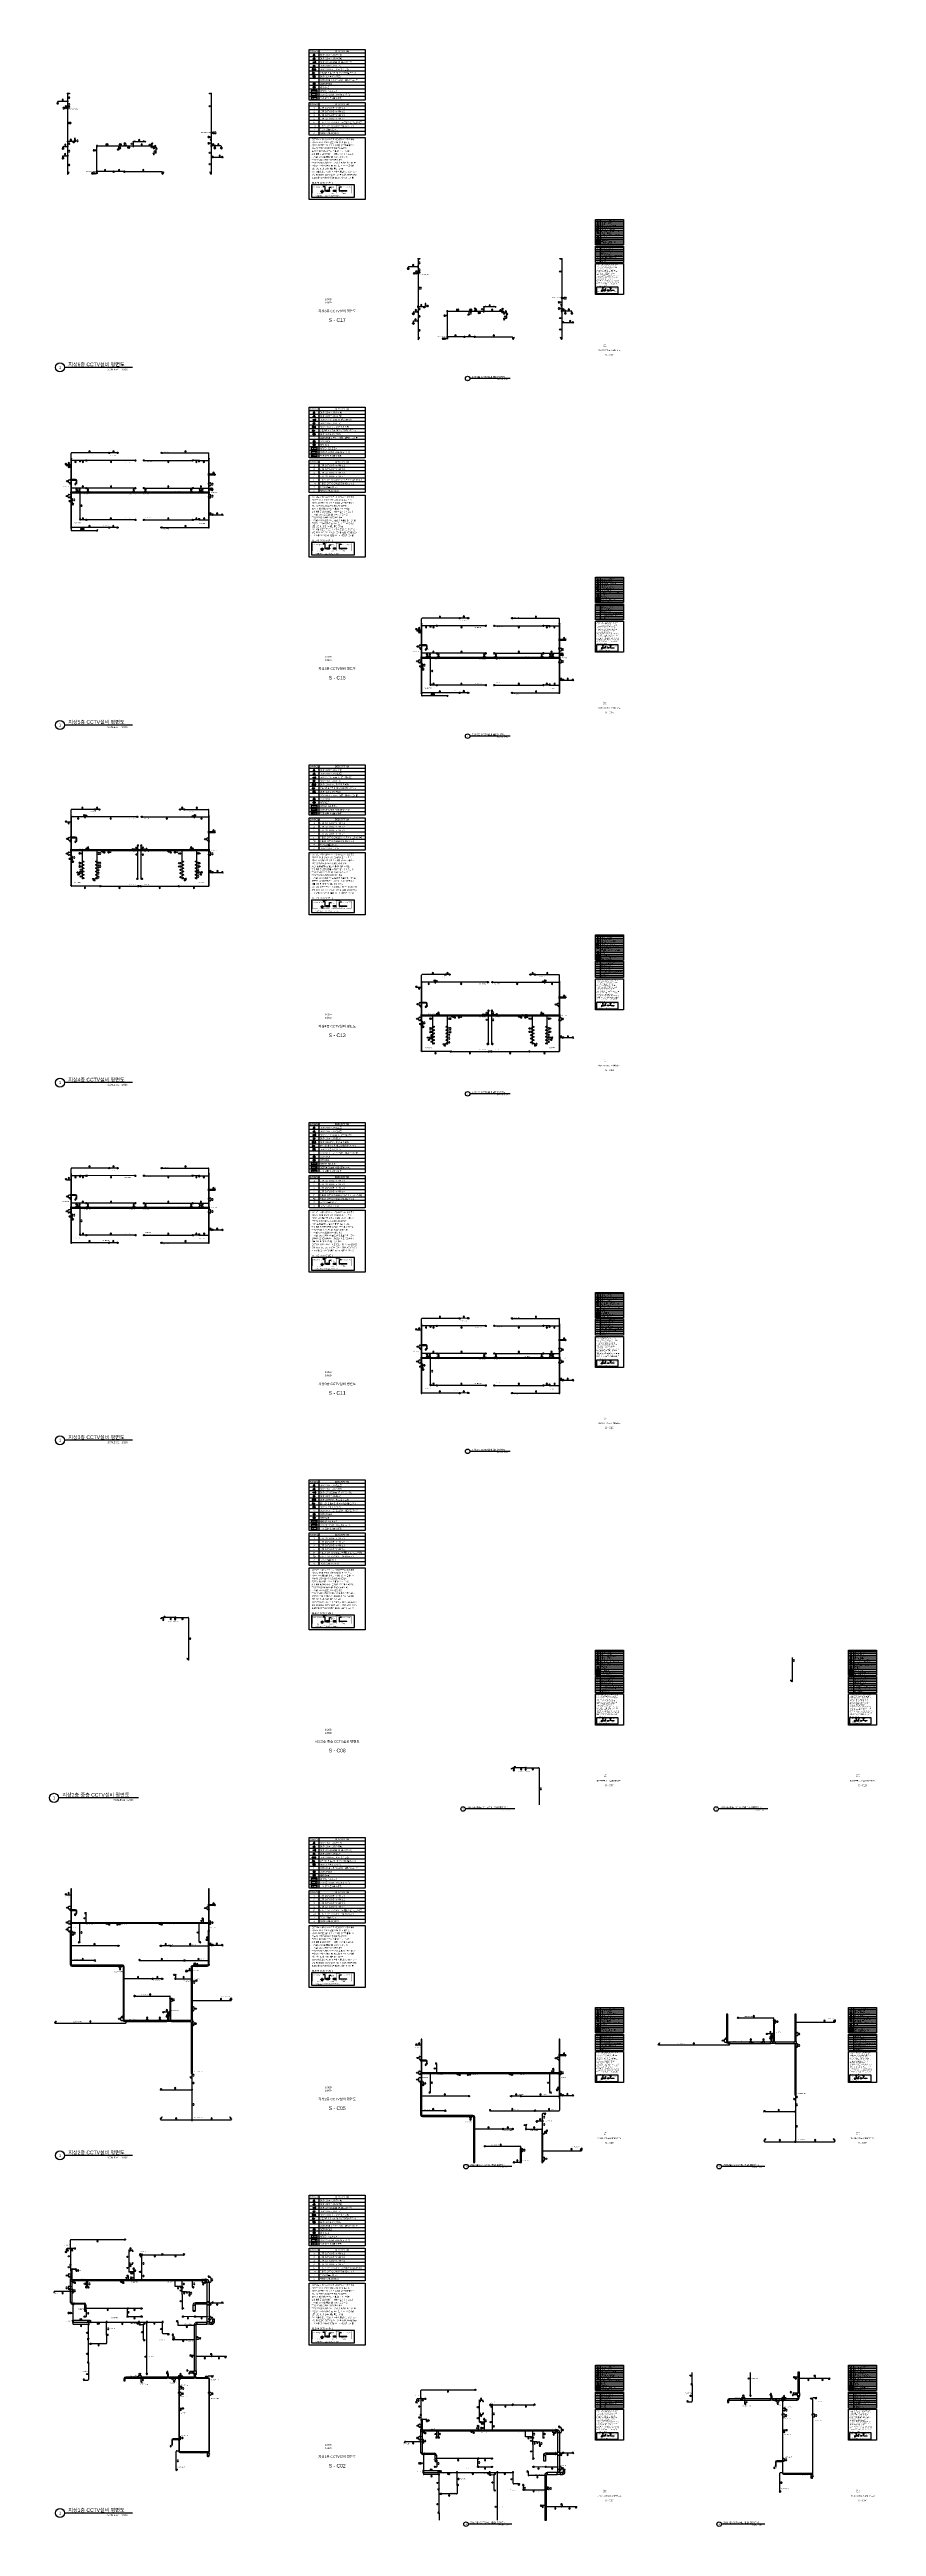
# Model space of a CAD drawing. Header units: millimetres. Extents: x 89860 to 502050, y -351975 to 882300.
import ezdxf
from ezdxf.enums import TextEntityAlignment as Align

# ---------------------------------------------------------------- set-up
doc = ezdxf.new("R2010")
doc.units = ezdxf.units.MM
doc.header["$LTSCALE"] = 150
doc.set_wipeout_variables(frame=1)
doc.linetypes.add('D1', pattern=[3, 1, -1, 1])
doc.linetypes.add('XR-NOTE(CCTV)$0$DGN Style 6', pattern=[0.47419, 0.189373, -0.094686, 0.000378746, -0.094686, 0.000378746, -0.094686])
doc.layers.get('0').update_dxf_attribs({"lineweight": 0})
doc.layers.add('-----16 CCTV', color=3, linetype='Continuous', lineweight=0)
for name, color, linetype in [('-----17 CCTV Cable', 4, 'Continuous'), ('-----20 General Symbol', 3, 'Continuous'), ('-----27 Communication Cable Tray', 2, 'Continuous'), ('-----29 Cable Schedule', 1, 'Continuous'), ('-----29 Indicator', 1, 'Continuous'), ('-----30 Text', 2, 'Continuous'), ('-----41 Drawing Title', 2, 'Continuous'), ('-----42 Drawing Number', 2, 'Continuous'), ('-----43 Drawing Scale', 3, 'Continuous'), ('4', 4, 'Continuous'), ('8', 8, 'Continuous')]:
    doc.layers.add(name, color=color, linetype=linetype)
doc.styles.add('ELEC', font='')
doc.styles.get('ELEC').set_extended_font_data('Dotum')

# ---------------------------------------------------------------- blocks, each defined once
blk = doc.blocks.new('cctv')
at = {"color": 3}
for p, q in [((570, 149), (679, 149)), ((571, 116), (570, 148)), ((570, 139), (679, 139)), ((572, 115), (584, 115)), ((572, 115), (577, 111)), ((577, 149), (577, 148)), ((577, 148), (577, 145)), ((578, 111), (584, 111)), ((578, 111), (579, 110)), ((579, 149), (579, 148)), ((579, 148), (579, 145)), ((579, 110), (582, 108)), ((579, 110), (586, 110)), ((582, 108), (667, 108)), ((588, 119), (584, 115)), ((584, 115), (585, 113)), ((588, 119), (589, 114)), ((588, 119), (609, 119)), ((609, 119), (616, 115)), ((616, 115), (674, 115)), ((624, 111), (665, 111)), ((625, 110), (662, 110)), ((678, 119), (667, 108)), ((673, 114), (667, 108)), ((674, 115), (668, 112)), ((676, 119), (674, 114)), ((678, 119), (675, 116)), ((676, 119), (677, 119)), ((678, 119), (679, 148))]:
    blk.add_line(p, q, dxfattribs=at)
for centre, radius, start, end in [((570, 148), 0.5, 90, 183), ((572, 116), 1, 183, 237), ((572, 116), 1, 183, 270), ((577, 148), 0.1, 0, 40.57536), ((582, 146), 5.21, 194.56231, 215.7363), ((578, 145), 0.5, 180, 194.56231), ((578, 112), 0.5, 237, 248.54275), ((575, 146), 4.23, 323.51772, 345.92431), ((578, 143), 0.1, 215.7363, 323.51772), ((579, 148), 0.1, 131.7099, 180), ((578, 145), 0.5, 345.92431, 0), ((582, 108), 0.5, 225, 270), ((584, 112), 0.5, 270, 327.71561), ((584, 112), 1.45, 327.71561, 27.55723), ((625, 107), 39.7, 179.60346, 0.39654), ((586, 113), 2.92, 283.53833, 356.27897), ((582, 114), 6.28, 351.19021, 0.11217), ((593, 96), 27.8, 42.42581, 53.34707), ((625, 128), 17.7, 227.79873, 269.94754), ((626, 124), 12.8, 224.15015, 261.84985), ((662, 120), 10, 270, 300.5966), ((665, 118), 7, 270, 297), ((667, 108), 0.5, 270, 315), ((673, 115), 0.5, 315, 327.14354), ((674, 115), 0.5, 269.97812, 327.14354), ((677, 119), 0.5, 270.03143, 357), ((677, 119), 0.5, 315, 357), ((679, 148), 0.5, 357, 90)]:
    blk.add_arc(centre, radius, start, end, dxfattribs=at)
blk.add_ellipse((600, 114), major_axis=(-3.19, 3.62), ratio=0.5866718, start_param=5.8865208, end_param=12.0074477, dxfattribs=at)
blk = doc.blocks.new('DomeCamera(운영동)')
at = {"layer": '-----16 CCTV', "linetype": 'Continuous'}
for p, q in [((-180, 180), (180, -180)), ((180, 180), (-180, -180)), ((-180, 180), (180, -180)), ((180, 180), (-180, -180))]:
    blk.add_line(p, q, dxfattribs=at)
blk.add_lwpolyline([(180, 180), (-180, 180), (-180, -180), (180, -180)], close=True, dxfattribs=at)
blk.add_lwpolyline([(180, 180), (-180, 180), (-180, -180), (180, -180)], close=True, dxfattribs=at)
at = {"layer": '-----16 CCTV', "xscale": 6.692737491887292, "yscale": 6.692737491887292, "zscale": 6.692737491887292}
blk.add_blockref('cctv', (-4180, -1175), dxfattribs=at)
blk = doc.blocks.new('Dome Camera')
at = {"layer": '-----16 CCTV', "linetype": 'Continuous'}
for p, q in [((-180, 180), (180, -180)), ((180, 180), (-180, -180)), ((339, -180), (-339, -180)), ((-339, -180), (-339, -383)), ((-339, -383), (339, -383)), ((339, -383), (339, -180))]:
    blk.add_line(p, q, dxfattribs=at)
at = {"layer": '-----16 CCTV', "linetype": 'Continuous', "lineweight": 0}
for p, q in [((-339, -180), (339, -180)), ((-339, -383), (-339, -180)), ((-68, -553), (-68, -715)), ((68, -553), (68, -715)), ((339, -180), (339, -383))]:
    blk.add_line(p, q, dxfattribs=at)
at = {"layer": '-----16 CCTV', "linetype": 'Continuous'}
blk.add_lwpolyline([(180, 180), (-180, 180), (-180, -180), (180, -180)], close=True, dxfattribs=at)
blk.add_lwpolyline([(-68, -715), (-68, -553, -1), (68, -553), (68, -715)], format="xyb", dxfattribs=at)
at = {"layer": '-----16 CCTV', "linetype": 'Continuous', "lineweight": 0}
blk.add_circle((0, -553), 33.9, dxfattribs=at)
blk.add_circle((0, -553), 33.9, dxfattribs=at)
blk.add_arc((0, -383), 339, 180, 0, dxfattribs=at)
at = {"layer": '-----16 CCTV', "linetype": 'Continuous'}
blk.add_arc((0, -383), 339, 180, 0, dxfattribs=at)
blk = doc.blocks.new('A$C533477cd')
at = {"layer": '-----27 Communication Cable Tray', "color": 1, "elevation": 0}
blk.add_lwpolyline([(200, -2581), (0, -2581), (0, -3731), (200, -3731), (200, -2581)], dxfattribs=at)
at = {"layer": '-----27 Communication Cable Tray', "color": 1, "linetype": 'D1', "elevation": 0}
for points in [[(200, -2581), (0, -3731)], [(200, -3731), (0, -2581)]]:
    blk.add_lwpolyline(points, dxfattribs=at)
at = {"layer": '-----27 Communication Cable Tray', "elevation": 0}
for points in [[(50, -2631), (0, -2631), (0, -3681), (50, -3681), (50, -2631)], [(150, -2706), (150, -2656), (50, -2656), (50, -3656), (150, -3656), (150, -3606)]]:
    blk.add_lwpolyline(points, dxfattribs=at)
blk = doc.blocks.new('O08')
blk.add_hatch(color=256).paths.add_polyline_path([(120, 51), (-120, 51), (-120, 0), (120, 0)])
blk.add_lwpolyline([(120, 127.5), (120, 0), (-120, 0), (-120, 127.5), (-120, 51), (120, 51)])
blk = doc.blocks.new('Bullet Camera')
at = {"layer": '-----16 CCTV', "linetype": 'Continuous'}
for p, q in [((156, 156), (-156, -156)), ((156, -156), (-156, 156))]:
    blk.add_line(p, q, dxfattribs=at)
at = {"layer": '-----16 CCTV'}
blk.add_line((78, 1030), (-78, 1030), dxfattribs=at)
for points in [[(156, 895), (156, 271), (-156, 271), (-156, 895)], [(156, 156), (156, 218), (-156, 218), (-156, 156)], [(156, -156), (156, 156), (-156, 156), (-156, -156)], [(114, 218), (114, 271), (-114, 271), (-114, 218)], [(0, 895), (104, 1075), (-104, 1075)]]:
    blk.add_lwpolyline(points, close=True, dxfattribs=at)
blk = doc.blocks.new('ELEV Dome Camera')
at = {"layer": '-----16 CCTV'}
h = blk.add_hatch(dxfattribs=at)
h.set_pattern_fill('ANGLE', color=256)
h.set_pattern_definition([(0, (-2230.84, 69.3815), (0, 6.985), [5.08, -1.905]), (90, (-2230.84, 69.3815), (-6.985, 4e-16), [5.08, -1.905])])
h.paths.add_polyline_path([(-416, -541), (-423, -445), (380, -445), (410, -445), (410, -456), (422, -462), (416, -541, -0.93388096)])
for p, q in [((-545, -428), (-558, -359)), ((558, -359), (-558, -359)), ((-545, -428), (-469, -450)), ((-525, -410), (-535, -359)), ((-525, -410), (-466, -428)), ((-469, -450), (469, -450)), ((-466, -428), (-412, -428)), ((-466, -428), (-389, -428)), ((380, -445), (-446, -445)), ((-446, -450), (-446, -445)), ((-444, -445), (-437, -543)), ((-423, -443), (-416, -541)), ((-389, -425), (389, -425)), ((-387, -471), (-389, -425)), ((-387, -471), (387, -471)), ((-380, -445), (446, -445)), ((387, -471), (389, -425)), ((454, -428), (389, -428)), ((434, -445), (397, -445)), ((410, -456), (410, -445)), ((422, -462), (410, -456)), ((466, -428), (412, -428)), ((466, -428), (412, -428)), ((412, -445), (444, -445)), ((412, -445), (444, -445)), ((422, -462), (416, -541)), ((427, -445), (427, -428)), ((444, -445), (437, -543)), ((446, -450), (446, -445)), ((446, -450), (446, -445)), ((525, -410), (466, -428)), ((545, -428), (469, -450)), ((525, -410), (535, -359)), ((545, -428), (558, -359))]:
    blk.add_line(p, q, dxfattribs=at)
at = {"layer": '-----16 CCTV', "linetype": 'Continuous'}
blk.add_line((-133, -359), (133, -359), dxfattribs=at)
at = {"layer": '-----16 CCTV'}
for points in [[(-288, 0), (288, 0), (288, -359), (-288, -359)], [(-269, -19), (269, -19), (269, -340), (-269, -340)]]:
    blk.add_lwpolyline(points, close=True, dxfattribs=at)
for radius in [438, 417]:
    blk.add_arc((0, -513), radius, 183.916339, 356.083661, dxfattribs=at)
at = {"layer": '-----16 CCTV', "style": 'ELEC'}
blk.add_text('EOC', height=167.1, dxfattribs=at).set_placement((8, -269), align=Align.CENTER)
blk = doc.blocks.new('O01')
blk.add_hatch(color=256).paths.add_polyline_path([(-149, -218), (-218, -149), (-368, -368)])
blk.add_line((-46, -46), (-184, -184))
blk.add_lwpolyline([(-368, -368), (-149, -218), (-218, -149), (-368, -368)])
blk.add_circle((0, 0), 65)
for p in [(-65, 0), (-65, 0), (0, 65), (0, 65), (65, 0), (65, 0), (0, -65), (0, -65)]:
    blk.add_point(p)
blk = doc.blocks.new('BOX(CCTV)')
blk.add_wipeout([(-200, 200), (-200, -200), (200, -200), (200, 200)])
at = {"layer": '-----20 General Symbol'}
for p, q in [((200, 200), (-200, -200)), ((-200, 200), (200, -200))]:
    blk.add_line(p, q, dxfattribs=at)
blk.add_lwpolyline([(-200, 200), (200, 200), (200, -200), (-200, -200)], close=True, dxfattribs=at)
blk = doc.blocks.new('Thermal Camera')
at = {"layer": '-----16 CCTV', "transparency": 33554687}
h = blk.add_hatch(dxfattribs=at)
h.set_pattern_fill('ANSI38', color=256, scale=4, angle=368)
h.set_pattern_definition([(53, (129637.524, 55285.349), (-10.142671, 7.6430508), []), (143, (129637.524, 55285.349), (-27.9283927, 5.1434306), [31.75, -19.05])])
h.paths.add_polyline_path([(871, -222), (881, -216), (904, -120), (908, -62), (910, -9), (910, 0), (910, 9), (908, 62), (904, 120), (881, 216), (871, 222), (715, 218), (682, 208), (266, 187), (252, 181, 0.09506581), (218, 94, -0.00287128), (687, 95, -0.39518506), (713, 70), (713, 0), (713, -70, -0.39458856), (687, -95, -0.00287161), (218, -94, 0.09506581), (252, -181), (266, -187), (682, -208), (715, -218)])
at = {"layer": '-----16 CCTV'}
for p, q in [((-138, 138), (-138, -138)), ((138, 138), (-138, 138)), ((-138, -138), (138, 138)), ((-138, 138), (138, -138)), ((138, 138), (138, -138)), ((216, 53), (218, 86)), ((216, 53), (232, 44)), ((232, 0), (232, 44)), ((266, 187), (252, 181)), ((682, 208), (266, 187)), ((680, 78), (687, 95)), ((682, 208), (715, 218)), ((695, 62), (713, 70)), ((709, 0), (709, 69)), ((713, 0), (713, 70)), ((715, 218), (871, 222)), ((881, 216), (871, 222)), ((881, 216), (904, 120)), ((904, 120), (908, 62)), ((908, 62), (910, 9)), ((910, 9), (910, 0)), ((-138, -138), (138, -138)), ((216, -53), (232, -44)), ((216, -53), (218, -86)), ((232, 0), (232, -44)), ((266, -187), (252, -181)), ((682, -208), (266, -187)), ((680, -78), (687, -95)), ((682, -208), (715, -218)), ((695, -62), (713, -70)), ((709, 0), (709, -69)), ((713, 0), (713, -70)), ((715, -218), (871, -222)), ((881, -216), (871, -222)), ((881, -216), (904, -120)), ((904, -120), (908, -62)), ((908, -62), (910, -9)), ((910, -9), (910, 0))]:
    blk.add_line(p, q, dxfattribs=at)
at = {"layer": '-----16 CCTV', "lineweight": 13}
for p, q in [((138, -111), (138, 111)), ((218, 94), (218, 86)), ((218, 86), (680, 78)), ((695, 62), (695, 0)), ((218, -86), (680, -78)), ((218, -94), (218, -86)), ((695, -62), (695, 0))]:
    blk.add_line(p, q, dxfattribs=at)
for points in [[(138, 111), (138, 111)], [(151, 59), (151, 59)], [(151, 59), (151, 59)], [(159, 67), (159, -66)], [(217, 75), (165, 72), (165, -72), (217, -75)], [(208, 0), (208, 17)], [(208, 0), (208, -17)], [(217, 26), (232, 27)], [(151, -58), (151, -58)], [(217, -26), (232, -27)]]:
    blk.add_lwpolyline(points, dxfattribs=at)
blk.add_lwpolyline([(151, -59), (151, 59), (151, -58)], close=True, dxfattribs=at)
blk.add_lwpolyline([(151, -51, -0.29817857), (157, -57), (157, 58)], format="xyb", dxfattribs=at)
for centre, radius, start, end in [((-200, 0), 356, 9.462803, 18.100392), ((149, 59), 8.39, 286.665085, 351.986024), ((170, 60), 13.2, 112.149962, 191.034285), ((217, 17), 9.34, 92.103959, 179.994549), ((463, 48), 250, 147.67125, 169.393447), ((538, -40708), 40804, 89.791243, 90.449291), ((304, -70229), 70321, 89.689109, 90.069728), ((-169, -8), 324, 341.462301, 350.974504), ((173, -59), 15.9, 172.874984, 240.255119), ((217, -17), 9.34, 180.005451, 267.896041), ((304, 70229), 70321, 269.930272, 270.310891), ((463, -48), 250, 190.606553, 212.32875), ((538, 40708), 40804, 269.550709, 270.208757)]:
    blk.add_arc(centre, radius, start, end, dxfattribs=at)
at = {"layer": '-----16 CCTV'}
for centre, radius, start, end in [((678, 61), 17, 3.871281, 82.433498), ((685, 67), 24.1, 4.134705, 89.12052), ((687, 69), 26.3, 3.656553, 89.909319), ((678, -61), 17, 277.566502, 356.128719), ((685, -67), 24.1, 270.87948, 355.865295), ((687, -69), 26.3, 270.090681, 356.343447)]:
    blk.add_arc(centre, radius, start, end, dxfattribs=at)
blk = doc.blocks.new('D04')
for p, q in [((-106, 106), (-167, 167)), ((106, 106), (167, 167)), ((-106, -106), (-167, -167)), ((106, -106), (167, -167))]:
    blk.add_line(p, q)
at = {"linetype": 'Continuous'}
blk.add_circle((0, 0), 150, dxfattribs=at)
for p in [(-150, 0), (0, 150), (150, 0), (0, -150)]:
    blk.add_point(p)
blk = doc.blocks.new('A$C93139d4c')
at = {"layer": '-----20 General Symbol', "transparency": 33554687}
h = blk.add_hatch(dxfattribs=at)
h.set_pattern_fill('ANSI38', color=256, scale=4.5, angle=188)
h.set_pattern_definition([(233, (-176142.256, -82596.018), (11.4105048, -8.5984321), []), (323, (-176142.256, -82596.018), (31.4194418, -5.7863594), [35.71875, -21.43125])])
h.paths.add_polyline_path([(-31280, -20150), (-31291, -20157), (-31317, -20266), (-31322, -20330), (-31323, -20389), (-31323, -20400), (-31323, -20411), (-31322, -20470), (-31317, -20534), (-31291, -20643), (-31280, -20650), (-31104, -20645), (-31068, -20634), (-30599, -20611), (-30584, -20604, 0.09506581), (-30545, -20506, -0.00287128), (-31072, -20507, -0.39518506), (-31102, -20479), (-31102, -20400), (-31102, -20325, -0.43194933), (-31073, -20293, -0.00287161), (-30545, -20294, 0.09506581), (-30584, -20196), (-30599, -20189), (-31068, -20166), (-31104, -20155)])
at = {"layer": '-----20 General Symbol'}
h = blk.add_hatch(dxfattribs=at)
h.set_pattern_fill('ANGLE', color=256, scale=0.9)
h.set_pattern_definition([(0, (-32568.5174, -16354.719), (0, 6.2865), [4.572, -1.7145]), (90, (-32568.5174, -16354.719), (-6.2865, 4e-16), [4.572, -1.7145])])
h.paths.add_polyline_path([(-30936, -16904), (-30941, -16817), (-30218, -16817), (-30192, -16817), (-30192, -16827), (-30181, -16833), (-30186, -16904, -0.93388096)])
blk.add_hatch(color=256, dxfattribs=at).paths.add_polyline_path([(-30071, -27510, 1), (-30993, -27510, 1)])
at = {"layer": '-----20 General Symbol', "linetype": 'Continuous', "lineweight": 0}
for p, q in [((-30950, -11400), (-30171, -11400)), ((-30950, -11634), (-30950, -11400)), ((-30639, -11829), (-30639, -12016)), ((-30483, -11829), (-30483, -12016)), ((-30171, -11400), (-30171, -11634))]:
    blk.add_line(p, q, dxfattribs=at)
at = {"layer": '-----20 General Symbol', "linetype": 'Continuous'}
for p, q in [((-30171, -11400), (-30950, -11400)), ((-30950, -11400), (-30950, -11634)), ((-30950, -11634), (-30171, -11634)), ((-30768, -10986), (-30354, -11400)), ((-30354, -10986), (-30768, -11400)), ((-30171, -11634), (-30171, -11400)), ((-30759, -12746), (-30327, -13178)), ((-30327, -12746), (-30759, -13178)), ((-30759, -12746), (-30327, -13178)), ((-30327, -12746), (-30759, -13178)), ((-30680, -16741), (-30441, -16741)), ((-30121, -14814), (-29750, -15186)), ((-29750, -14814), (-30121, -15186)), ((-30087, -18447), (-29776, -18758)), ((-29776, -18447), (-30087, -18758))]:
    blk.add_line(p, q, dxfattribs=at)
at = {"layer": '-----20 General Symbol'}
for p, q in [((-31074, -18387), (-31554, -18387)), ((-31554, -18387), (-31554, -18394)), ((-31479, -18484), (-31479, -18600)), ((-31479, -18600), (-31479, -18778)), ((-31468, -18491), (-31468, -18499)), ((-31468, -18511), (-31468, -18529)), ((-31468, -18542), (-31468, -18560)), ((-31468, -18574), (-31468, -18593)), ((-31468, -18607), (-31468, -18626)), ((-31468, -18640), (-31468, -18658)), ((-31468, -18671), (-31468, -18689)), ((-31468, -18701), (-31468, -18717)), ((-31468, -18727), (-31468, -18741)), ((-31468, -18750), (-31468, -18761)), ((-31468, -18768), (-31468, -18776)), ((-31468, -18780), (-31468, -18785)), ((-31468, -18788), (-31468, -18789)), ((-31422, -18541), (-31422, -18529)), ((-31422, -18573), (-31422, -18561)), ((-31422, -18606), (-31422, -18594)), ((-31422, -18639), (-31422, -18627)), ((-31422, -18671), (-31422, -18659)), ((-31422, -18701), (-31422, -18690)), ((-31422, -18727), (-31422, -18718)), ((-31422, -18750), (-31422, -18742)), ((-31422, -18768), (-31422, -18762)), ((-31422, -18781), (-31422, -18777)), ((-31422, -18789), (-31422, -18787)), ((-31418, -18791), (-31411, -18791)), ((-31411, -18527), (-31411, -18600)), ((-31411, -18600), (-31411, -18791)), ((-31411, -18791), (-31410, -18792)), ((-31410, -18792), (-31410, -18527)), ((-31410, -18792), (-31261, -18796)), ((-31322, -20330), (-31323, -20389)), ((-31323, -20389), (-31323, -20400)), ((-31323, -20411), (-31323, -20400)), ((-31322, -20470), (-31323, -20411)), ((-31317, -20266), (-31322, -20330)), ((-31317, -20534), (-31322, -20470)), ((-31291, -20157), (-31317, -20266)), ((-31291, -20643), (-31317, -20534)), ((-31309, -18600), (-30694, -18600)), ((-31291, -20157), (-31280, -20150)), ((-31291, -20643), (-31280, -20650)), ((-31104, -20155), (-31280, -20150)), ((-31104, -20645), (-31280, -20650)), ((-31261, -18638), (-31261, -18796)), ((-31261, -18796), (-31260, -18797)), ((-31260, -18638), (-31260, -18797)), ((-31260, -18797), (-31233, -18798)), ((-31233, -18798), (-31233, -18651)), ((-31233, -18798), (-31229, -18794)), ((-31229, -18794), (-31229, -18653)), ((-31229, -18794), (-31224, -18798)), ((-31224, -18654), (-31224, -18798)), ((-31224, -18798), (-30930, -18798)), ((-31199, -18657), (-30723, -18657)), ((-31161, -14908), (-31161, -15092)), ((-31068, -20166), (-31104, -20155)), ((-31068, -20634), (-31104, -20645)), ((-31082, -20330), (-31102, -20321)), ((-31102, -20400), (-31102, -20321)), ((-31102, -20400), (-31102, -20479)), ((-31082, -20470), (-31102, -20479)), ((-31097, -20400), (-31097, -20323)), ((-31097, -20400), (-31097, -20477)), ((-31065, -20312), (-31072, -20293)), ((-31065, -20488), (-31072, -20507)), ((-31068, -20166), (-30599, -20189)), ((-31068, -20634), (-30599, -20611)), ((-31052, -16802), (-31063, -16741)), ((-30059, -16741), (-31063, -16741)), ((-31062, -18395), (-31062, -18395)), ((-30915, -18394), (-31056, -18394)), ((-31052, -16802), (-30983, -16823)), ((-31034, -16786), (-31042, -16741)), ((-31034, -16786), (-30980, -16802)), ((-30694, -18408), (-30996, -18408)), ((-30996, -18408), (-30996, -18409)), ((-30694, -18409), (-30996, -18409)), ((-30983, -16823), (-30139, -16823)), ((-30980, -16802), (-30932, -16802)), ((-30980, -16802), (-30911, -16802)), ((-30218, -16817), (-30963, -16817)), ((-30963, -16823), (-30963, -16817)), ((-30960, -16817), (-30954, -16906)), ((-30942, -16816), (-30936, -16904)), ((-30930, -18780), (-30930, -18780)), ((-30930, -18780), (-30930, -18780)), ((-30930, -18799), (-30930, -18798)), ((-30930, -18799), (-30902, -18799)), ((-30925, -18777), (-30925, -18778)), ((-30925, -18798), (-30925, -18799)), ((-30914, -18363), (-30915, -18363)), ((-30915, -18363), (-30915, -18363)), ((-30915, -18363), (-30915, -18395)), ((-30915, -18395), (-30915, -18363)), ((-30915, -18363), (-30915, -18395)), ((-30914, -18363), (-30914, -18363)), ((-30914, -18395), (-30914, -18363)), ((-30914, -18363), (-30914, -18395)), ((-30914, -18395), (-30914, -18363)), ((-30912, -18361), (-30913, -18362)), ((-30912, -18363), (-30913, -18363)), ((-30913, -18363), (-30913, -18395)), ((-30913, -18395), (-30912, -18395)), ((-30864, -18361), (-30912, -18361)), ((-30912, -18395), (-30912, -18363)), ((-30912, -18395), (-30911, -18395)), ((-30911, -16800), (-30211, -16800)), ((-30909, -16841), (-30911, -16800)), ((-30911, -18363), (-30911, -18363)), ((-30911, -18395), (-30911, -18363)), ((-30911, -18363), (-30911, -18395)), ((-30911, -18395), (-30909, -18395)), ((-30911, -18395), (-30911, -18395)), ((-30909, -16841), (-30213, -16841)), ((-30908, -18359), (-30909, -18361)), ((-30909, -18363), (-30909, -18363)), ((-30909, -18395), (-30909, -18363)), ((-30909, -18363), (-30909, -18395)), ((-30909, -18395), (-30907, -18395)), ((-30909, -18395), (-30909, -18395)), ((-30864, -18359), (-30908, -18359)), ((-30907, -18363), (-30907, -18363)), ((-30907, -18395), (-30907, -18363)), ((-30907, -18363), (-30907, -18395)), ((-30907, -18395), (-30905, -18395)), ((-30907, -18395), (-30907, -18395)), ((-30904, -18363), (-30905, -18363)), ((-30905, -18363), (-30905, -18395)), ((-30905, -18395), (-30904, -18395)), ((-30904, -18395), (-30904, -18363)), ((-30904, -18395), (-30902, -18395)), ((-30903, -16817), (-30159, -16817)), ((-30901, -18363), (-30902, -18363)), ((-30902, -18363), (-30902, -18395)), ((-30902, -18395), (-30901, -18395)), ((-30902, -18657), (-30902, -18777)), ((-30902, -18777), (-30902, -18778)), ((-30902, -18778), (-30902, -18783)), ((-30902, -18798), (-30902, -18783)), ((-30902, -18798), (-30902, -18799)), ((-30902, -18799), (-30902, -18799)), ((-30901, -18395), (-30901, -18363)), ((-30901, -18395), (-30899, -18395)), ((-30901, -18657), (-30901, -18796)), ((-30901, -18796), (-30899, -18796)), ((-30898, -18363), (-30899, -18363)), ((-30899, -18363), (-30899, -18395)), ((-30899, -18395), (-30898, -18395)), ((-30899, -18657), (-30899, -18798)), ((-30899, -18799), (-30899, -18798)), ((-30899, -18799), (-30876, -18799)), ((-30899, -18799), (-30899, -18799)), ((-30898, -18395), (-30898, -18363)), ((-30898, -18395), (-30896, -18395)), ((-30896, -18362), (-30896, -18395)), ((-30896, -18395), (-30895, -18395)), ((-30895, -18363), (-30895, -18363)), ((-30895, -18395), (-30895, -18363)), ((-30895, -18363), (-30895, -18395)), ((-30895, -18395), (-30892, -18395)), ((-30895, -18395), (-30895, -18395)), ((-30892, -18362), (-30892, -18395)), ((-30891, -18363), (-30892, -18363)), ((-30892, -18363), (-30892, -18395)), ((-30892, -18395), (-30891, -18395)), ((-30892, -18395), (-30892, -18395)), ((-30891, -18395), (-30891, -18363)), ((-30891, -18395), (-30889, -18395)), ((-30889, -18362), (-30889, -18395)), ((-30889, -18395), (-30888, -18395)), ((-30887, -18363), (-30888, -18363)), ((-30888, -18363), (-30888, -18395)), ((-30888, -18395), (-30887, -18395)), ((-30887, -18395), (-30887, -18363)), ((-30887, -18395), (-30751, -18395)), ((-30887, -18395), (-30885, -18395)), ((-30885, -18362), (-30885, -18395)), ((-30885, -18395), (-30884, -18395)), ((-30883, -18363), (-30884, -18363)), ((-30884, -18363), (-30884, -18395)), ((-30884, -18395), (-30883, -18395)), ((-30883, -18395), (-30883, -18363)), ((-30883, -18395), (-30881, -18395)), ((-30882, -18799), (-30882, -18797)), ((-30881, -18362), (-30881, -18395)), ((-30881, -18395), (-30881, -18395)), ((-30881, -18395), (-30880, -18395)), ((-30879, -18363), (-30880, -18363)), ((-30880, -18363), (-30880, -18395)), ((-30880, -18395), (-30879, -18395)), ((-30879, -18395), (-30879, -18363)), ((-30879, -18395), (-30877, -18395)), ((-30877, -18362), (-30877, -18395)), ((-30877, -18395), (-30876, -18395)), ((-30875, -18363), (-30876, -18363)), ((-30876, -18363), (-30876, -18395)), ((-30876, -18395), (-30875, -18395)), ((-30876, -18797), (-30778, -18795)), ((-30876, -18797), (-30876, -18799)), ((-30875, -18395), (-30875, -18363)), ((-30875, -18395), (-30873, -18395)), ((-30873, -18362), (-30873, -18395)), ((-30873, -18395), (-30871, -18395)), ((-30870, -18363), (-30871, -18363)), ((-30871, -18363), (-30871, -18395)), ((-30871, -18395), (-30870, -18395)), ((-30870, -18395), (-30870, -18363)), ((-30870, -18395), (-30868, -18395)), ((-30868, -18362), (-30868, -18395)), ((-30868, -18395), (-30867, -18395)), ((-30866, -18363), (-30867, -18363)), ((-30867, -18363), (-30867, -18395)), ((-30867, -18395), (-30866, -18395)), ((-30866, -18395), (-30866, -18363)), ((-30866, -18395), (-30864, -18395)), ((-30864, -18361), (-30864, -18359)), ((-30864, -18359), (-30820, -18359)), ((-30864, -18362), (-30864, -18361)), ((-30864, -18361), (-30816, -18361)), ((-30864, -18362), (-30864, -18395)), ((-30864, -18395), (-30862, -18395)), ((-30861, -18363), (-30862, -18363)), ((-30862, -18363), (-30862, -18395)), ((-30862, -18395), (-30861, -18395)), ((-30861, -18395), (-30861, -18363)), ((-30861, -18395), (-30860, -18395)), ((-30860, -18362), (-30860, -18395)), ((-30860, -18395), (-30858, -18395)), ((-30857, -18363), (-30858, -18363)), ((-30858, -18363), (-30858, -18395)), ((-30858, -18395), (-30857, -18395)), ((-30857, -18395), (-30857, -18363)), ((-30857, -18395), (-30855, -18395)), ((-30855, -18362), (-30855, -18395)), ((-30855, -18395), (-30854, -18395)), ((-30852, -18363), (-30854, -18363)), ((-30854, -18363), (-30854, -18395)), ((-30854, -18395), (-30852, -18395)), ((-30852, -18395), (-30852, -18363)), ((-30852, -18395), (-30851, -18395)), ((-30851, -18362), (-30851, -18395)), ((-30851, -18395), (-30849, -18395)), ((-30848, -18363), (-30849, -18363)), ((-30849, -18363), (-30849, -18395)), ((-30849, -18395), (-30848, -18395)), ((-30848, -18395), (-30848, -18363)), ((-30848, -18395), (-30847, -18395)), ((-30847, -18362), (-30847, -18395)), ((-30847, -18395), (-30847, -18395)), ((-30847, -18395), (-30845, -18395)), ((-30844, -18363), (-30845, -18363)), ((-30845, -18363), (-30845, -18395)), ((-30845, -18395), (-30844, -18395)), ((-30844, -18395), (-30844, -18363)), ((-30844, -18395), (-30843, -18395)), ((-30843, -18362), (-30843, -18395)), ((-30843, -18395), (-30841, -18395)), ((-30840, -18363), (-30841, -18363)), ((-30841, -18363), (-30841, -18395)), ((-30841, -18395), (-30840, -18395)), ((-30840, -18395), (-30840, -18363)), ((-30840, -18395), (-30839, -18395)), ((-30839, -18362), (-30839, -18395)), ((-30839, -18395), (-30837, -18395)), ((-30836, -18363), (-30837, -18363)), ((-30837, -18363), (-30837, -18395)), ((-30837, -18395), (-30836, -18395)), ((-30836, -18362), (-30836, -18395)), ((-30836, -18395), (-30836, -18363)), ((-30836, -18395), (-30836, -18395)), ((-30836, -18395), (-30833, -18395)), ((-30833, -18363), (-30833, -18363)), ((-30833, -18363), (-30833, -18395)), ((-30833, -18395), (-30833, -18363)), ((-30833, -18395), (-30833, -18395)), ((-30833, -18395), (-30832, -18395)), ((-30832, -18362), (-30832, -18395)), ((-30832, -18395), (-30830, -18395)), ((-30829, -18363), (-30830, -18363)), ((-30830, -18363), (-30830, -18395)), ((-30830, -18395), (-30829, -18395)), ((-30829, -18395), (-30829, -18363)), ((-30829, -18395), (-30827, -18395)), ((-30826, -18363), (-30827, -18363)), ((-30827, -18363), (-30827, -18395)), ((-30827, -18395), (-30826, -18395)), ((-30826, -18395), (-30826, -18363)), ((-30826, -18395), (-30824, -18395)), ((-30823, -18363), (-30824, -18363)), ((-30824, -18363), (-30824, -18395)), ((-30824, -18395), (-30823, -18395)), ((-30823, -18395), (-30823, -18363)), ((-30823, -18395), (-30821, -18395)), ((-30821, -18363), (-30821, -18363)), ((-30821, -18363), (-30821, -18395)), ((-30821, -18395), (-30821, -18363)), ((-30821, -18395), (-30821, -18395)), ((-30821, -18395), (-30819, -18395)), ((-30819, -18361), (-30820, -18359)), ((-30819, -18363), (-30819, -18363)), ((-30819, -18363), (-30819, -18395)), ((-30819, -18395), (-30819, -18363)), ((-30819, -18395), (-30819, -18395)), ((-30819, -18395), (-30817, -18395)), ((-30817, -18363), (-30817, -18363)), ((-30817, -18363), (-30817, -18395)), ((-30817, -18395), (-30817, -18363)), ((-30817, -18395), (-30817, -18395)), ((-30817, -18395), (-30816, -18395)), ((-30815, -18362), (-30816, -18361)), ((-30815, -18363), (-30816, -18363)), ((-30816, -18363), (-30816, -18395)), ((-30816, -18395), (-30815, -18395)), ((-30815, -18395), (-30815, -18363)), ((-30815, -18395), (-30814, -18395)), ((-30813, -18363), (-30814, -18363)), ((-30814, -18363), (-30814, -18363)), ((-30814, -18363), (-30814, -18395)), ((-30814, -18395), (-30814, -18363)), ((-30814, -18363), (-30814, -18395)), ((-30814, -18395), (-30814, -18395)), ((-30814, -18395), (-30814, -18395)), ((-30814, -18395), (-30813, -18395)), ((-30813, -18363), (-30813, -18363)), ((-30813, -18395), (-30813, -18363)), ((-30813, -18363), (-30813, -18395)), ((-30813, -18395), (-30813, -18363)), ((-30813, -18395), (-30813, -18395)), ((-30813, -18395), (-30813, -18395)), ((-30778, -18657), (-30778, -18795)), ((-30742, -18657), (-30742, -18758)), ((-30742, -18744), (-30742, -18657)), ((-30741, -18754), (-30741, -18657)), ((-30740, -18755), (-30740, -18657)), ((-30740, -18755), (-30730, -18751)), ((-30694, -18394), (-30734, -18394)), ((-30730, -18657), (-30730, -18751)), ((-30694, -18394), (-30694, -18408)), ((-30694, -18408), (-30694, -18409)), ((-30694, -18409), (-30694, -18600)), ((-30691, -18593), (-30694, -18592)), ((-30694, -18628), (-30694, -18600)), ((-30694, -18608), (-30689, -18603)), ((-30694, -18608), (-30689, -18603)), ((-30688, -18600), (-30693, -18608)), ((-30689, -18603), (-30691, -18593)), ((-30540, -18512), (-30620, -18512)), ((-30620, -18547), (-30620, -18512)), ((-30620, -18688), (-30620, -18653)), ((-30620, -18688), (-30567, -18688)), ((-30599, -20189), (-30584, -20196)), ((-30599, -20611), (-30584, -20604)), ((-30594, -18662), (-30594, -18538)), ((-30567, -18538), (-30594, -18538)), ((-30567, -18662), (-30594, -18662)), ((-30568, -18699), (-30568, -18699)), ((-30568, -18699), (-30568, -18699)), ((-30567, -18526), (-30567, -18673)), ((-30567, -18673), (-30567, -18526)), ((-30567, -18526), (-30567, -18526)), ((-30566, -18600), (-30555, -18600)), ((-30543, -20341), (-30561, -20350)), ((-30561, -20400), (-30561, -20350)), ((-30561, -20400), (-30561, -20450)), ((-30543, -20459), (-30561, -20450)), ((-30543, -20341), (-30545, -20303)), ((-30543, -20459), (-30545, -20497)), ((-30456, -20524), (-30138, -20264)), ((-30138, -20536), (-30456, -20276)), ((-30409, -18509), (-30409, -18509)), ((-30371, -18486), (-30310, -18485)), ((-30310, -18485), (-30371, -18486)), ((-30306, -18486), (-30308, -18488)), ((-30308, -18487), (-30308, -18487)), ((-30308, -18601), (-30308, -18488)), ((-30308, -18703), (-30308, -18498)), ((-30308, -18714), (-30308, -18601)), ((-30308, -18714), (-30306, -18716)), ((-30199, -18484), (-30306, -18486)), ((-30306, -18601), (-30306, -18486)), ((-30306, -18716), (-30306, -18601)), ((-30306, -18716), (-30199, -18717)), ((-30213, -16841), (-30211, -16800)), ((-30152, -16802), (-30211, -16802)), ((-30170, -16817), (-30203, -16817)), ((-30199, -18484), (-30199, -18601)), ((-30199, -18601), (-30199, -18717)), ((-30192, -16827), (-30192, -16817)), ((-30181, -16833), (-30192, -16827)), ((-30142, -16802), (-30190, -16802)), ((-30142, -16802), (-30190, -16802)), ((-30190, -16817), (-30162, -16817)), ((-30190, -16817), (-30162, -16817)), ((-30181, -16833), (-30186, -16904)), ((-30176, -16817), (-30176, -16802)), ((-30162, -16817), (-30168, -16906)), ((-30159, -16823), (-30159, -16817)), ((-30159, -16823), (-30159, -16817)), ((-30151, -18416), (-30155, -18445)), ((-30155, -18445), (-30155, -18515)), ((-30155, -18530), (-30155, -18756)), ((-30151, -18416), (-30151, -18483)), ((-30151, -18783), (-30151, -18537)), ((-30151, -18783), (-30151, -18783)), ((-30136, -18377), (-30150, -18412)), ((-30150, -18481), (-30150, -18412)), ((-30150, -18535), (-30150, -18786)), ((-30150, -18786), (-30150, -18786)), ((-30088, -16786), (-30142, -16802)), ((-30070, -16802), (-30139, -16823)), ((-30138, -18818), (-30136, -18824)), ((-30136, -18601), (-30136, -18377)), ((-30136, -18824), (-30136, -18601)), ((-30130, -18375), (-30133, -18375)), ((-30133, -18826), (-30133, -18375)), ((-30133, -18826), (-30087, -18827)), ((-30088, -16786), (-30080, -16741)), ((-30087, -18827), (-30087, -18378)), ((-30087, -18382), (-30087, -18385)), ((-30070, -16802), (-30059, -16741)), ((-30054, -25800), (-31068, -25800)), ((-30775, -25790), (-30999, -25790)), ((-30999, -25790), (-30999, -25810)), ((-30775, -25810), (-30999, -25810)), ((-30561, -25800), (-30982, -25800)), ((-30849, -25493), (-30874, -25536)), ((-30874, -25536), (-30849, -25579)), ((-30874, -26064), (-30849, -26021)), ((-30849, -26107), (-30874, -26064)), ((-30866, -25551), (-30867, -25552)), ((-30866, -26049), (-30867, -26048)), ((-30800, -25493), (-30849, -25493)), ((-30849, -25579), (-30800, -25579)), ((-30849, -26021), (-30800, -26021)), ((-30800, -26107), (-30849, -26107)), ((-30775, -25536), (-30800, -25493)), ((-30800, -25579), (-30775, -25536)), ((-30800, -26021), (-30775, -26064)), ((-30775, -26064), (-30800, -26107)), ((-30570, -25362), (-30570, -25586)), ((-30551, -25362), (-30570, -25362)), ((-30570, -26014), (-30570, -26266)), ((-30561, -26307), (-30561, -25293)), ((-30561, -25800), (-30561, -26195)), ((-30551, -25362), (-30551, -25586)), ((-30551, -26014), (-30551, -26266)), ((-30347, -25536), (-30322, -25493)), ((-30322, -25579), (-30347, -25536)), ((-30122, -25790), (-30347, -25790)), ((-30122, -25810), (-30347, -25810)), ((-30322, -26021), (-30347, -26064)), ((-30347, -26064), (-30322, -26107)), ((-30322, -25493), (-30272, -25493)), ((-30272, -25579), (-30322, -25579)), ((-30272, -26021), (-30322, -26021)), ((-30322, -26107), (-30272, -26107)), ((-30272, -25493), (-30247, -25536)), ((-30247, -25536), (-30272, -25579)), ((-30247, -26064), (-30272, -26021)), ((-30272, -26107), (-30247, -26064)), ((-30256, -25551), (-30255, -25552)), ((-30256, -26049), (-30255, -26048)), ((-30122, -25810), (-30122, -25790))]:
    blk.add_line(p, q, dxfattribs=at)
at = {"layer": '-----20 General Symbol', "lineweight": 13}
for p, q in [((-31082, -20330), (-31082, -20400)), ((-31082, -20470), (-31082, -20400)), ((-30545, -20303), (-31065, -20312)), ((-30545, -20497), (-31065, -20488)), ((-30545, -20294), (-30545, -20303)), ((-30545, -20506), (-30545, -20497)), ((-30138, -20264), (-30456, -20276)), ((-30456, -20276), (-30456, -20524)), ((-30456, -20524), (-30138, -20536)), ((-30137, -20264), (-30138, -20264)), ((-30138, -20536), (-30137, -20536)), ((-30136, -20264), (-30137, -20264)), ((-30137, -20536), (-30136, -20536)), ((-30136, -20266), (-30136, -20264)), ((-30136, -20267), (-30136, -20266)), ((-30136, -20533), (-30136, -20267)), ((-30136, -20534), (-30136, -20533)), ((-30136, -20536), (-30136, -20534))]:
    blk.add_line(p, q, dxfattribs=at)
at = {"layer": '-----20 General Symbol', "linetype": 'Continuous'}
for points in [[(-30354, -10986), (-30768, -10986), (-30768, -11400), (-30354, -11400)], [(-30327, -12746), (-30759, -12746), (-30759, -13178), (-30327, -13178)], [(-30327, -12746), (-30759, -12746), (-30759, -13178), (-30327, -13178)]]:
    blk.add_lwpolyline(points, close=True, dxfattribs=at)
blk.add_lwpolyline([(-30639, -12016), (-30639, -11829, -1), (-30483, -11829), (-30483, -12016)], format="xyb", dxfattribs=at)
at = {"layer": '-----20 General Symbol', "const_width": 0.249}
blk.add_lwpolyline([(-29728, -23495), (-29728, -24505), (-31394, -24505), (-31394, -23495)], close=True, dxfattribs=at)
at = {"layer": '-----20 General Symbol'}
for points in [[(-31001, -15000), (-31215, -14876), (-31215, -15124)], [(-31001, -14814), (-30258, -14814), (-30258, -15186), (-31001, -15186)], [(-30820, -16417), (-30302, -16417), (-30302, -16741), (-30820, -16741)], [(-30803, -16434), (-30319, -16434), (-30319, -16723), (-30803, -16723)], [(-30195, -14864), (-30258, -14864), (-30258, -15136), (-30195, -15136)], [(-30121, -14814), (-30195, -14814), (-30195, -15186), (-30121, -15186)], [(-29750, -14814), (-30121, -14814), (-30121, -15186), (-29750, -15186)], [(-29776, -18447), (-30087, -18447), (-30087, -18758), (-29776, -18758)], [(-31858, -28865), (-29263, -28865), (-29263, -29935), (-31858, -29935)], [(-31858, -30665), (-29263, -30665), (-29263, -31735), (-31858, -31735)], [(-31858, -32465), (-29263, -32465), (-29263, -33535), (-31858, -33535)]]:
    blk.add_lwpolyline(points, close=True, dxfattribs=at)
for points in [[(-31067, -22348), (-31049, -22521), (-30950, -22465), (-31067, -22348, 0.74869313), (-30055, -22348), (-30073, -22521), (-30171, -22465), (-30055, -22348)], [(-30964, -22200), (-30989, -21790), (-30132, -21790), (-30157, -22200), (-30964, -22200), (-30886, -22200, 0.41421356), (-30561, -22525, 0.41421356), (-30236, -22200, 0.72155708)]]:
    blk.add_lwpolyline(points, format="xyb", dxfattribs=at)
blk.add_lwpolyline([(-30711, -21790), (-30711, -21490), (-30411, -21490), (-30411, -21790), (-30711, -21790), (-30411, -21490), (-30711, -21490), (-30411, -21790)], dxfattribs=at)
at = {"layer": '-----20 General Symbol', "lineweight": 13}
for points in [[(-30544, -20371), (-30561, -20370)], [(-30544, -20429), (-30561, -20430)], [(-30544, -20485), (-30486, -20481), (-30486, -20319), (-30544, -20315)], [(-30534, -20400), (-30534, -20381)], [(-30534, -20400), (-30534, -20419)], [(-30479, -20476), (-30479, -20325)], [(-30470, -20335), (-30470, -20335)], [(-30470, -20466), (-30470, -20466)], [(-30470, -20466), (-30470, -20466)], [(-30456, -20524), (-30456, -20524)], [(-30138, -20264), (-30138, -20264)], [(-30138, -20536), (-30138, -20264)], [(-30136, -20533), (-30136, -20533)], [(-30136, -20533), (-30136, -20533)]]:
    blk.add_lwpolyline(points, dxfattribs=at)
blk.add_lwpolyline([(-30470, -20343, -0.29817857), (-30477, -20336), (-30477, -20465)], format="xyb", dxfattribs=at)
blk.add_lwpolyline([(-30470, -20334), (-30470, -20466), (-30470, -20335)], close=True, dxfattribs=at)
at = {"layer": '-----20 General Symbol', "linetype": 'Continuous', "lineweight": 0}
blk.add_circle((-30561, -11829), 39, dxfattribs=at)
blk.add_circle((-30561, -11829), 39, dxfattribs=at)
at = {"layer": '-----20 General Symbol'}
for centre, radius in [((-30374, -22305), 32.1), ((-30561, -25800), 466), ((-30825, -25536), 56.3), ((-30825, -26064), 56.3), ((-30825, -25536), 40.4), ((-30825, -26064), 40.4), ((-30825, -25536), 34.1), ((-30825, -26064), 34.1), ((-30825, -25536), 33), ((-30825, -25536), 33), ((-30825, -26064), 33), ((-30825, -26064), 33), ((-30561, -25800), 214), ((-30561, -25800), 116), ((-30297, -25536), 56.3), ((-30297, -26064), 56.3), ((-30297, -25536), 40.4), ((-30297, -26064), 40.4), ((-30297, -25536), 34.1), ((-30297, -26064), 34.1), ((-30297, -25536), 33), ((-30297, -25536), 33), ((-30297, -26064), 33), ((-30297, -26064), 33)]:
    blk.add_circle(centre, radius, dxfattribs=at)
at = {"layer": '-----20 General Symbol', "linetype": 'Continuous', "lineweight": 0}
blk.add_arc((-30561, -11634), 390, 180, 0, dxfattribs=at)
at = {"layer": '-----20 General Symbol', "linetype": 'Continuous'}
blk.add_arc((-30561, -11634), 390, 180, 0, dxfattribs=at)
at = {"layer": '-----20 General Symbol'}
for centre, radius, start, end in [((-31468, -18778), 11.3, 180, 231.649232), ((-31199, -18543), 113, 230.532075, 270), ((-31072, -20323), 29.5, 90.090681, 176.343447), ((-31072, -20477), 29.5, 183.656553, 269.909319), ((-31070, -20325), 27.2, 90.87948, 175.865295), ((-31070, -20475), 27.2, 184.134705, 269.12052), ((-31063, -20331), 19.2, 97.566502, 176.128719), ((-31063, -20469), 19.2, 183.871281, 262.433498), ((-31056, -18377), 17, 229.46434, 270.006481), ((-30561, -16879), 394, 183.916339, 356.083661), ((-30561, -16879), 376, 183.916339, 356.083661), ((-30779, -18758), 36.8, 271.5, 0), ((-30741, -18743), 1.13, 180, 240.00001), ((-30740, -18754), 1.13, 180, 289.999999), ((-30723, -18628), 28.3, 270, 0), ((-30698, -18600), 22.6, 76.139471, 80.066695), ((-30698, -18600), 12.1, 288.862961, 12.551719), ((-30698, -18600), 22.6, 279.933436, 283.86066), ((-30371, -18489), 2.83, 136.752841, 179.999927), ((-30371, -18489), 2.83, 90.999921, 125.537474), ((-30857, -25560), 46.6, 116.891407, 314.449503), ((-30857, -26040), 46.6, 45.550497, 243.108593), ((-30792, -25512), 46.6, 295.850351, 135.522308), ((-30792, -26088), 46.6, 224.477692, 64.149649), ((-30330, -25512), 46.6, 44.477692, 244.149649), ((-30330, -26088), 46.6, 115.850351, 315.522308), ((-30265, -25560), 46.6, 225.550497, 63.108593), ((-30265, -26040), 46.6, 296.891407, 134.449503)]:
    blk.add_arc(centre, radius, start, end, dxfattribs=at)
at = {"layer": '-----20 General Symbol', "extrusion": (6.12303e-17, 0, -1)}
for centre, radius, start, end in [((32353, -19946), 1703, 127.809597, 129.467925), ((30903, -18780), 1.7, 109.472333, 180), ((30742, -18745), 1.13, 120.00001, 180), ((30620, -18814), 126, 29.583354, 90.000003), ((30620, -18386), 126, 270.000017, 305.937527), ((30698, -18600), 17, 103.2975, 180), ((30698, -18600), 17, 180, 256.7025)]:
    blk.add_arc(centre, radius, start, end, dxfattribs=at)
at = {"layer": '-----20 General Symbol', "extrusion": (2.8464e-06, -3.78291e-06, -1)}
blk.add_arc((31074, -18399, 0), 11.3, 90.000117, 130.535878, dxfattribs=at)
at = {"layer": '-----20 General Symbol', "lineweight": 13}
for centre, radius, start, end in [((-30905, -66197), 45904, 89.550709, 90.208757), ((-30905, 25397), 45904, 269.791243, 270.449291), ((-30642, -99408), 79111, 89.930272, 90.310891), ((-30642, 58608), 79111, 269.689109, 270.069728), ((-30821, -20346), 281, 10.606553, 32.32875), ((-30821, -20454), 281, 327.67125, 349.393447), ((-30545, -20381), 10.5, 0.005451, 87.896041), ((-30545, -20419), 10.5, 272.103959, 359.994549), ((-30494, -20334), 17.8, 352.874984, 60.255119), ((-30491, -20468), 14.8, 292.149962, 11.034285), ((-30467, -20466), 9.44, 106.665085, 171.986024), ((-30110, -20391), 364, 161.462301, 170.974504), ((-30075, -20400), 401, 189.462803, 198.100392)]:
    blk.add_arc(centre, radius, start, end, dxfattribs=at)
at = {"layer": '-----20 General Symbol', "extrusion": (0, 0, -1)}
for centre, radius, start, end in [((30698, -18600), 12.1, 108.863911, 167.448281), ((30698, -18600), 22.6, 103.860529, 256.13934), ((30371, -18489), 2.83, 54.462532, 89.000086)]:
    blk.add_arc(centre, radius, start, end, dxfattribs=at)
at = {"layer": '-----20 General Symbol', "extrusion": (-2.98698e-06, 1.27584e-05, -1)}
blk.add_arc((30152, -18755, 0), 2.83, 348.290563, 350.152217, dxfattribs=at)
at = {"layer": '-----20 General Symbol', "extrusion": (-2.82607e-06, 7.56972e-06, -1)}
blk.add_arc((30136, -18817, 0), 2.83, 339.086154, 341.827986, dxfattribs=at)
at = {"layer": '-----20 General Symbol'}
for centre, major_axis, ratio, start_param, end_param in [((-31227, -18599), (-11363, -84), 0.015844, 1.59726037, 1.59929655), ((-31226, -18600), (-11336, 0), 0.01744, 1.59730836, 1.59934948), ((-30308, -18600), (0, -95.6), 0.008727, 3.14144034, 6.28333765), ((-30152, -18516), (-2.83, 0.13), 0.240874, 4.7326242, 6.16278353), ((-30152, -18531), (-2.82, -0.19), 0.719133, 4.67315564, 6.10335777), ((-30152, -18756), (-2.79, -0.47), 0.960007, 6.25541037, 6.2839161), ((-30148, -18483), (-2.75, 0.64), 0.791631, 0.17612044, 1.7448713), ((-30148, -18537), (-2.66, 0.95), 0.911081, 6.28285396, 6.60547081), ((-30147, -18481), (2.28, -1.67), 0.800356, 3.61992631, 5.23450401), ((-30147, -18536), (-2.22, 1.75), 0.818633, 6.28274591, 6.90812048)]:
    blk.add_ellipse(centre, major_axis=major_axis, ratio=ratio, start_param=start_param, end_param=end_param, dxfattribs=at)
for points, knots in [([(-31554, -18387), (-31554, -18387), (-31554, -18388), (-31553, -18390), (-31552, -18392), (-31549, -18398), (-31546, -18405), (-31542, -18414)], [0, 0, 0, 0, 0.24998564, 0.24998564, 0.49999043, 0.49999043, 1, 1, 1, 1]), ([(-31554, -18394), (-31554, -18394), (-31554, -18394), (-31554, -18394), (-31554, -18396), (-31551, -18401), (-31549, -18406), (-31546, -18412)], [0, 0, 0, 0, 0.00006454, 0.00006454, 0.50003227, 0.50003227, 1, 1, 1, 1]), ([(-31546, -18412), (-31545, -18416), (-31542, -18421), (-31537, -18431), (-31533, -18437), (-31524, -18449), (-31518, -18455), (-31505, -18467), (-31498, -18473), (-31490, -18478)], [0, 0, 0, 0, 0.25, 0.25, 0.5, 0.5, 0.75, 0.75, 1, 1, 1, 1]), ([(-31542, -18414), (-31540, -18418), (-31538, -18424), (-31531, -18435), (-31528, -18440), (-31518, -18453), (-31513, -18459), (-31500, -18470), (-31493, -18476), (-31485, -18481)], [0, 0, 0, 0, 0.25, 0.25, 0.5, 0.5, 0.75, 0.75, 1, 1, 1, 1]), ([(-31309, -18600), (-31338, -18578), (-31367, -18557), (-31411, -18527), (-31426, -18517), (-31455, -18498), (-31470, -18489), (-31485, -18481)], [0, 0, 0, 0, 0.5, 0.5, 0.75, 0.75, 1, 1, 1, 1]), ([(-31468, -18499), (-31469, -18499), (-31470, -18500), (-31471, -18500), (-31472, -18500), (-31473, -18501), (-31473, -18502), (-31474, -18503), (-31474, -18504), (-31475, -18505), (-31475, -18506), (-31475, -18507), (-31475, -18508), (-31474, -18509), (-31474, -18509), (-31473, -18510), (-31473, -18510), (-31472, -18511), (-31471, -18511), (-31470, -18511), (-31469, -18511), (-31468, -18511), (-31468, -18511), (-31468, -18511)], [0, 0, 0, 0, 0.10000667, 0.10000667, 0.20023371, 0.20023371, 0.29833661, 0.29833661, 0.39402913, 0.39402913, 0.49302874, 0.49302874, 0.59707437, 0.59707437, 0.70174534, 0.70174534, 0.80147724, 0.80147724, 0.89723321, 0.89723321, 0.9949179, 0.9949179, 1, 1, 1, 1]), ([(-31468, -18529), (-31469, -18529), (-31470, -18529), (-31471, -18529), (-31472, -18530), (-31473, -18531), (-31473, -18531), (-31474, -18532), (-31474, -18533), (-31475, -18534), (-31475, -18535), (-31475, -18537), (-31475, -18537), (-31474, -18539), (-31474, -18539), (-31473, -18540), (-31473, -18540), (-31472, -18541), (-31471, -18541), (-31470, -18542), (-31469, -18542), (-31468, -18542), (-31468, -18542), (-31468, -18542)], [0, 0, 0, 0, 0.10000667, 0.10000667, 0.20023371, 0.20023371, 0.29833661, 0.29833661, 0.39402913, 0.39402913, 0.49302874, 0.49302874, 0.59707437, 0.59707437, 0.70174534, 0.70174534, 0.80147724, 0.80147724, 0.89723321, 0.89723321, 0.9949179, 0.9949179, 1, 1, 1, 1]), ([(-31468, -18560), (-31469, -18560), (-31470, -18561), (-31471, -18561), (-31472, -18561), (-31473, -18562), (-31473, -18563), (-31474, -18564), (-31474, -18565), (-31475, -18566), (-31475, -18567), (-31475, -18568), (-31475, -18569), (-31474, -18570), (-31474, -18571), (-31473, -18572), (-31473, -18572), (-31472, -18573), (-31471, -18573), (-31470, -18574), (-31469, -18574), (-31468, -18574), (-31468, -18574), (-31468, -18574)], [0, 0, 0, 0, 0.10000667, 0.10000667, 0.20023371, 0.20023371, 0.29833661, 0.29833661, 0.39402913, 0.39402913, 0.49302874, 0.49302874, 0.59707437, 0.59707437, 0.70174534, 0.70174534, 0.80147724, 0.80147724, 0.89723321, 0.89723321, 0.9949179, 0.9949179, 1, 1, 1, 1]), ([(-31468, -18593), (-31469, -18593), (-31470, -18593), (-31471, -18594), (-31472, -18594), (-31473, -18595), (-31473, -18595), (-31474, -18596), (-31474, -18597), (-31475, -18598), (-31475, -18599), (-31475, -18601), (-31475, -18601), (-31474, -18603), (-31474, -18604), (-31473, -18605), (-31473, -18605), (-31472, -18606), (-31471, -18606), (-31470, -18607), (-31469, -18607), (-31468, -18607), (-31468, -18607), (-31468, -18607)], [0, 0, 0, 0, 0.10000667, 0.10000667, 0.20023371, 0.20023371, 0.29833661, 0.29833661, 0.39402913, 0.39402913, 0.49302874, 0.49302874, 0.59707437, 0.59707437, 0.70174534, 0.70174534, 0.80147724, 0.80147724, 0.89723321, 0.89723321, 0.9949179, 0.9949179, 1, 1, 1, 1]), ([(-31468, -18626), (-31469, -18626), (-31470, -18626), (-31471, -18627), (-31472, -18627), (-31473, -18628), (-31473, -18628), (-31474, -18629), (-31474, -18630), (-31475, -18631), (-31475, -18632), (-31475, -18633), (-31475, -18634), (-31474, -18635), (-31474, -18636), (-31473, -18637), (-31473, -18638), (-31472, -18639), (-31471, -18639), (-31470, -18639), (-31469, -18640), (-31468, -18640), (-31468, -18640), (-31468, -18640)], [0, 0, 0, 0, 0.10000667, 0.10000667, 0.20023371, 0.20023371, 0.29833661, 0.29833661, 0.39402913, 0.39402913, 0.49302874, 0.49302874, 0.59707437, 0.59707437, 0.70174534, 0.70174534, 0.80147724, 0.80147724, 0.89723321, 0.89723321, 0.9949179, 0.9949179, 1, 1, 1, 1]), ([(-31468, -18658), (-31469, -18658), (-31470, -18658), (-31471, -18659), (-31472, -18659), (-31473, -18660), (-31473, -18660), (-31474, -18661), (-31474, -18661), (-31475, -18663), (-31475, -18663), (-31475, -18665), (-31475, -18665), (-31474, -18667), (-31474, -18668), (-31473, -18669), (-31473, -18669), (-31472, -18670), (-31471, -18671), (-31470, -18671), (-31469, -18671), (-31468, -18671), (-31468, -18671), (-31468, -18671)], [0, 0, 0, 0, 0.10000667, 0.10000667, 0.20023371, 0.20023371, 0.29833661, 0.29833661, 0.39402913, 0.39402913, 0.49302874, 0.49302874, 0.59707437, 0.59707437, 0.70174534, 0.70174534, 0.80147724, 0.80147724, 0.89723321, 0.89723321, 0.9949179, 0.9949179, 1, 1, 1, 1]), ([(-31468, -18689), (-31469, -18689), (-31470, -18689), (-31471, -18689), (-31472, -18689), (-31473, -18690), (-31473, -18690), (-31474, -18691), (-31474, -18691), (-31475, -18692), (-31475, -18693), (-31475, -18694), (-31475, -18695), (-31474, -18696), (-31474, -18697), (-31473, -18698), (-31473, -18699), (-31472, -18700), (-31471, -18700), (-31470, -18700), (-31469, -18701), (-31468, -18701), (-31468, -18701), (-31468, -18701)], [0, 0, 0, 0, 0.10000667, 0.10000667, 0.20023371, 0.20023371, 0.29833661, 0.29833661, 0.39402913, 0.39402913, 0.49302874, 0.49302874, 0.59707437, 0.59707437, 0.70174534, 0.70174534, 0.80147724, 0.80147724, 0.89723321, 0.89723321, 0.9949179, 0.9949179, 1, 1, 1, 1]), ([(-31468, -18717), (-31469, -18717), (-31470, -18717), (-31471, -18717), (-31472, -18717), (-31473, -18717), (-31473, -18717), (-31474, -18718), (-31474, -18718), (-31475, -18719), (-31475, -18720), (-31475, -18721), (-31475, -18721), (-31474, -18723), (-31474, -18723), (-31473, -18725), (-31473, -18725), (-31472, -18726), (-31471, -18726), (-31470, -18727), (-31469, -18727), (-31468, -18727), (-31468, -18727), (-31468, -18727)], [0, 0, 0, 0, 0.10000667, 0.10000667, 0.20023371, 0.20023371, 0.29833661, 0.29833661, 0.39402913, 0.39402913, 0.49302874, 0.49302874, 0.59707437, 0.59707437, 0.70174534, 0.70174534, 0.80147724, 0.80147724, 0.89723321, 0.89723321, 0.9949179, 0.9949179, 1, 1, 1, 1]), ([(-31468, -18741), (-31469, -18741), (-31470, -18741), (-31471, -18741), (-31472, -18741), (-31473, -18741), (-31473, -18741), (-31474, -18742), (-31474, -18742), (-31475, -18742), (-31475, -18743), (-31475, -18744), (-31475, -18744), (-31474, -18745), (-31474, -18746), (-31473, -18747), (-31473, -18748), (-31472, -18749), (-31471, -18749), (-31470, -18749), (-31469, -18749), (-31468, -18750), (-31468, -18750), (-31468, -18750)], [0, 0, 0, 0, 0.10000667, 0.10000667, 0.20023371, 0.20023371, 0.29833661, 0.29833661, 0.39402913, 0.39402913, 0.49302874, 0.49302874, 0.59707437, 0.59707437, 0.70174534, 0.70174534, 0.80147724, 0.80147724, 0.89723321, 0.89723321, 0.9949179, 0.9949179, 1, 1, 1, 1]), ([(-31468, -18761), (-31469, -18761), (-31470, -18761), (-31471, -18761), (-31472, -18761), (-31473, -18761), (-31473, -18761), (-31474, -18761), (-31474, -18761), (-31475, -18761), (-31475, -18762), (-31475, -18762), (-31475, -18763), (-31474, -18764), (-31474, -18764), (-31473, -18765), (-31473, -18766), (-31472, -18767), (-31471, -18767), (-31470, -18767), (-31469, -18767), (-31468, -18768), (-31468, -18768), (-31468, -18768)], [0, 0, 0, 0, 0.10000667, 0.10000667, 0.20023371, 0.20023371, 0.29833661, 0.29833661, 0.39402913, 0.39402913, 0.49302874, 0.49302874, 0.59707437, 0.59707437, 0.70174534, 0.70174534, 0.80147724, 0.80147724, 0.89723321, 0.89723321, 0.9949179, 0.9949179, 1, 1, 1, 1]), ([(-31468, -18776), (-31469, -18776), (-31470, -18776), (-31471, -18776), (-31472, -18775), (-31473, -18775), (-31473, -18775), (-31474, -18775), (-31474, -18775), (-31475, -18775), (-31475, -18776), (-31475, -18776), (-31475, -18776), (-31474, -18777), (-31474, -18778), (-31473, -18778), (-31473, -18779), (-31472, -18780), (-31471, -18780), (-31470, -18780), (-31469, -18780), (-31468, -18780), (-31468, -18780), (-31468, -18780)], [0, 0, 0, 0, 0.10000667, 0.10000667, 0.20023371, 0.20023371, 0.29833661, 0.29833661, 0.39402913, 0.39402913, 0.49302874, 0.49302874, 0.59707437, 0.59707437, 0.70174534, 0.70174534, 0.80147724, 0.80147724, 0.89723321, 0.89723321, 0.9949179, 0.9949179, 1, 1, 1, 1]), ([(-31468, -18785), (-31469, -18785), (-31470, -18785), (-31471, -18785), (-31472, -18785), (-31473, -18785), (-31473, -18784), (-31474, -18784), (-31474, -18784), (-31475, -18784), (-31475, -18784), (-31475, -18784), (-31475, -18785), (-31474, -18785), (-31474, -18785), (-31473, -18786), (-31473, -18786), (-31472, -18787), (-31471, -18787), (-31470, -18788), (-31469, -18788), (-31468, -18788), (-31468, -18788), (-31468, -18788)], [0, 0, 0, 0, 0.10000667, 0.10000667, 0.20023371, 0.20023371, 0.29833661, 0.29833661, 0.39402913, 0.39402913, 0.49302874, 0.49302874, 0.59707437, 0.59707437, 0.70174534, 0.70174534, 0.80147724, 0.80147724, 0.89723321, 0.89723321, 0.9949179, 0.9949179, 1, 1, 1, 1]), ([(-31468, -18789), (-31469, -18789), (-31470, -18789), (-31471, -18789), (-31472, -18789), (-31473, -18788), (-31473, -18788), (-31474, -18788), (-31474, -18788), (-31475, -18787), (-31475, -18787), (-31475, -18787), (-31475, -18787), (-31475, -18787)], [0, 0, 0, 0, 0.20002704, 0.20002704, 0.40049484, 0.40049484, 0.59671408, 0.59671408, 0.78811222, 0.78811222, 0.986125, 0.986125, 1, 1, 1, 1]), ([(-31468, -18511), (-31464, -18511), (-31460, -18511), (-31449, -18511), (-31443, -18511), (-31436, -18510)], [0, 0, 0, 0, 0.39344464, 0.39344464, 1, 1, 1, 1]), ([(-31422, -18529), (-31427, -18529), (-31432, -18529), (-31448, -18529), (-31458, -18529), (-31468, -18529)], [0, 0, 0, 0, 0.32585612, 0.32585612, 1, 1, 1, 1]), ([(-31468, -18542), (-31464, -18541), (-31460, -18541), (-31444, -18541), (-31433, -18541), (-31422, -18541)], [0, 0, 0, 0, 0.27477805, 0.27477805, 1, 1, 1, 1]), ([(-31422, -18561), (-31427, -18561), (-31432, -18561), (-31448, -18560), (-31458, -18560), (-31468, -18560)], [0, 0, 0, 0, 0.32585612, 0.32585612, 1, 1, 1, 1]), ([(-31468, -18574), (-31464, -18574), (-31460, -18574), (-31444, -18573), (-31433, -18573), (-31422, -18573)], [0, 0, 0, 0, 0.27477805, 0.27477805, 1, 1, 1, 1]), ([(-31422, -18594), (-31427, -18594), (-31432, -18594), (-31448, -18593), (-31458, -18593), (-31468, -18593)], [0, 0, 0, 0, 0.32585612, 0.32585612, 1, 1, 1, 1]), ([(-31468, -18607), (-31464, -18607), (-31460, -18607), (-31444, -18607), (-31433, -18607), (-31422, -18606)], [0, 0, 0, 0, 0.27477805, 0.27477805, 1, 1, 1, 1]), ([(-31422, -18627), (-31427, -18627), (-31432, -18627), (-31448, -18626), (-31458, -18626), (-31468, -18626)], [0, 0, 0, 0, 0.32585612, 0.32585612, 1, 1, 1, 1]), ([(-31468, -18640), (-31464, -18640), (-31460, -18640), (-31444, -18640), (-31433, -18639), (-31422, -18639)], [0, 0, 0, 0, 0.27477805, 0.27477805, 1, 1, 1, 1]), ([(-31422, -18659), (-31427, -18659), (-31432, -18659), (-31448, -18659), (-31458, -18659), (-31468, -18658)], [0, 0, 0, 0, 0.32585612, 0.32585612, 1, 1, 1, 1]), ([(-31468, -18671), (-31464, -18671), (-31460, -18671), (-31444, -18671), (-31433, -18671), (-31422, -18671)], [0, 0, 0, 0, 0.27477805, 0.27477805, 1, 1, 1, 1]), ([(-31422, -18690), (-31427, -18690), (-31432, -18690), (-31448, -18689), (-31458, -18689), (-31468, -18689)], [0, 0, 0, 0, 0.32585612, 0.32585612, 1, 1, 1, 1]), ([(-31468, -18701), (-31464, -18701), (-31460, -18701), (-31444, -18701), (-31433, -18701), (-31422, -18701)], [0, 0, 0, 0, 0.27477805, 0.27477805, 1, 1, 1, 1]), ([(-31422, -18718), (-31427, -18718), (-31432, -18717), (-31448, -18717), (-31458, -18717), (-31468, -18717)], [0, 0, 0, 0, 0.32585612, 0.32585612, 1, 1, 1, 1]), ([(-31468, -18727), (-31464, -18727), (-31460, -18727), (-31444, -18727), (-31433, -18727), (-31422, -18727)], [0, 0, 0, 0, 0.27477805, 0.27477805, 1, 1, 1, 1]), ([(-31422, -18742), (-31427, -18742), (-31432, -18742), (-31448, -18741), (-31458, -18741), (-31468, -18741)], [0, 0, 0, 0, 0.32585612, 0.32585612, 1, 1, 1, 1]), ([(-31468, -18750), (-31464, -18750), (-31460, -18750), (-31444, -18750), (-31433, -18750), (-31422, -18750)], [0, 0, 0, 0, 0.27477805, 0.27477805, 1, 1, 1, 1]), ([(-31422, -18762), (-31427, -18762), (-31432, -18762), (-31448, -18761), (-31458, -18761), (-31468, -18761)], [0, 0, 0, 0, 0.32585612, 0.32585612, 1, 1, 1, 1]), ([(-31468, -18768), (-31464, -18768), (-31460, -18768), (-31444, -18768), (-31433, -18768), (-31422, -18768)], [0, 0, 0, 0, 0.27477805, 0.27477805, 1, 1, 1, 1]), ([(-31422, -18777), (-31427, -18777), (-31432, -18777), (-31448, -18776), (-31458, -18776), (-31468, -18776)], [0, 0, 0, 0, 0.32585612, 0.32585612, 1, 1, 1, 1]), ([(-31468, -18780), (-31464, -18781), (-31460, -18781), (-31444, -18781), (-31433, -18781), (-31422, -18781)], [0, 0, 0, 0, 0.27477805, 0.27477805, 1, 1, 1, 1]), ([(-31422, -18787), (-31427, -18787), (-31432, -18786), (-31448, -18786), (-31458, -18786), (-31468, -18785)], [0, 0, 0, 0, 0.32585612, 0.32585612, 1, 1, 1, 1]), ([(-31468, -18788), (-31464, -18788), (-31460, -18788), (-31444, -18788), (-31433, -18789), (-31422, -18789)], [0, 0, 0, 0, 0.27477805, 0.27477805, 1, 1, 1, 1]), ([(-31422, -18791), (-31427, -18791), (-31432, -18790), (-31448, -18790), (-31458, -18790), (-31468, -18789)], [0, 0, 0, 0, 0.32585612, 0.32585612, 1, 1, 1, 1]), ([(-31422, -18529), (-31421, -18529), (-31420, -18530), (-31418, -18532), (-31418, -18533), (-31418, -18536), (-31418, -18537), (-31420, -18540), (-31421, -18541), (-31422, -18541)], [0, 0, 0, 0, 0.25, 0.25, 0.5, 0.5, 0.75, 0.75, 1, 1, 1, 1]), ([(-31422, -18561), (-31421, -18561), (-31420, -18562), (-31418, -18564), (-31418, -18565), (-31418, -18568), (-31418, -18570), (-31420, -18572), (-31421, -18573), (-31422, -18573)], [0, 0, 0, 0, 0.25, 0.25, 0.5, 0.5, 0.75, 0.75, 1, 1, 1, 1]), ([(-31422, -18594), (-31421, -18594), (-31420, -18595), (-31418, -18597), (-31418, -18599), (-31418, -18601), (-31418, -18603), (-31420, -18605), (-31421, -18606), (-31422, -18606)], [0, 0, 0, 0, 0.25, 0.25, 0.5, 0.5, 0.75, 0.75, 1, 1, 1, 1]), ([(-31422, -18627), (-31421, -18627), (-31420, -18628), (-31418, -18630), (-31418, -18632), (-31418, -18635), (-31418, -18636), (-31420, -18638), (-31421, -18639), (-31422, -18639)], [0, 0, 0, 0, 0.25, 0.25, 0.5, 0.5, 0.75, 0.75, 1, 1, 1, 1]), ([(-31422, -18659), (-31421, -18659), (-31420, -18660), (-31418, -18663), (-31418, -18664), (-31418, -18667), (-31418, -18668), (-31420, -18670), (-31421, -18671), (-31422, -18671)], [0, 0, 0, 0, 0.25, 0.25, 0.5, 0.5, 0.75, 0.75, 1, 1, 1, 1]), ([(-31422, -18690), (-31421, -18690), (-31420, -18691), (-31418, -18693), (-31418, -18694), (-31418, -18697), (-31418, -18698), (-31420, -18700), (-31421, -18701), (-31422, -18701)], [0, 0, 0, 0, 0.25, 0.25, 0.5, 0.5, 0.75, 0.75, 1, 1, 1, 1]), ([(-31422, -18718), (-31421, -18718), (-31420, -18718), (-31418, -18720), (-31418, -18722), (-31418, -18724), (-31418, -18725), (-31420, -18727), (-31421, -18728), (-31422, -18727)], [0, 0, 0, 0, 0.25, 0.25, 0.5, 0.5, 0.75, 0.75, 1, 1, 1, 1]), ([(-31422, -18742), (-31421, -18742), (-31420, -18743), (-31418, -18744), (-31418, -18745), (-31418, -18747), (-31418, -18748), (-31420, -18750), (-31421, -18750), (-31422, -18750)], [0, 0, 0, 0, 0.25, 0.25, 0.5, 0.5, 0.75, 0.75, 1, 1, 1, 1]), ([(-31422, -18762), (-31421, -18762), (-31420, -18763), (-31418, -18764), (-31418, -18765), (-31418, -18766), (-31418, -18767), (-31420, -18768), (-31421, -18768), (-31422, -18768)], [0, 0, 0, 0, 0.25, 0.25, 0.5, 0.5, 0.75, 0.75, 1, 1, 1, 1]), ([(-31422, -18777), (-31421, -18777), (-31420, -18777), (-31418, -18778), (-31418, -18779), (-31418, -18780), (-31418, -18780), (-31420, -18781), (-31421, -18781), (-31422, -18781)], [0, 0, 0, 0, 0.25, 0.25, 0.5, 0.5, 0.75, 0.75, 1, 1, 1, 1]), ([(-31422, -18787), (-31421, -18787), (-31420, -18787), (-31418, -18787), (-31418, -18788), (-31418, -18788), (-31418, -18789), (-31420, -18789), (-31421, -18789), (-31422, -18789)], [0, 0, 0, 0, 0.25, 0.25, 0.5, 0.5, 0.75, 0.75, 1, 1, 1, 1]), ([(-31422, -18791), (-31421, -18791), (-31420, -18791), (-31418, -18791), (-31418, -18791), (-31418, -18791), (-31418, -18791), (-31418, -18791)], [0, 0, 0, 0, 0.49983552, 0.49983552, 0.99967104, 0.99967104, 1, 1, 1, 1]), ([(-31051, -18402), (-31057, -18400), (-31062, -18398), (-31069, -18394), (-31071, -18392), (-31072, -18391)], [0, 0, 0, 0, 0.5, 0.5, 1, 1, 1, 1]), ([(-31048, -18402), (-31048, -18402), (-31048, -18402), (-31048, -18402), (-31049, -18402), (-31049, -18401), (-31050, -18401), (-31050, -18401), (-31051, -18401), (-31051, -18401), (-31052, -18401), (-31052, -18400), (-31053, -18400), (-31053, -18400), (-31053, -18400), (-31054, -18400), (-31054, -18400), (-31055, -18400), (-31055, -18399), (-31055, -18399), (-31056, -18399), (-31056, -18399), (-31056, -18399), (-31057, -18399), (-31057, -18398), (-31057, -18398), (-31058, -18398), (-31058, -18398), (-31058, -18398), (-31059, -18398), (-31059, -18398), (-31059, -18397), (-31059, -18397), (-31060, -18397), (-31060, -18397), (-31060, -18397), (-31060, -18397), (-31061, -18397), (-31061, -18397), (-31061, -18396), (-31061, -18396), (-31061, -18396), (-31061, -18396), (-31062, -18396), (-31062, -18396), (-31062, -18396), (-31062, -18396), (-31062, -18396), (-31062, -18396), (-31062, -18395), (-31062, -18395), (-31062, -18395), (-31062, -18395)], [0, 0, 0, 0, 0.01575009, 0.03718684, 0.05855909, 0.07987393, 0.10113838, 0.12235936, 0.14354374, 0.16469379, 0.18574026, 0.20673553, 0.22769657, 0.24862509, 0.26952264, 0.29039062, 0.31123025, 0.33204257, 0.3528286, 0.37361506, 0.39433765, 0.41504312, 0.43573545, 0.45641845, 0.4770957, 0.49777059, 0.51844625, 0.53912538, 0.5572621, 0.57630794, 0.59741251, 0.61841181, 0.63925885, 0.65991262, 0.6803331, 0.70048164, 0.72032136, 0.73981783, 0.75915833, 0.77905584, 0.79889764, 0.81868315, 0.83841164, 0.85808193, 0.87769242, 0.89724099, 0.91672511, 0.93614176, 0.95548747, 0.97475833, 0.99395, 1, 1, 1, 1]), ([(-31056, -18394), (-31056, -18394), (-31056, -18394), (-31056, -18394), (-31055, -18395), (-31053, -18397)], [0, 0, 0, 0, 0.00008957, 0.00008957, 1, 1, 1, 1]), ([(-31053, -18397), (-31053, -18398), (-31051, -18399), (-31046, -18402), (-31043, -18403), (-31039, -18404)], [0, 0, 0, 0, 0.5, 0.5, 1, 1, 1, 1]), ([(-30996, -18409), (-31006, -18409), (-31016, -18409), (-31034, -18407), (-31043, -18405), (-31051, -18402)], [0, 0, 0, 0, 0.5, 0.5, 1, 1, 1, 1]), ([(-30996, -18408), (-30996, -18408), (-30997, -18408), (-30998, -18408), (-30999, -18408), (-31000, -18408), (-31001, -18408), (-31002, -18408), (-31003, -18408), (-31004, -18408), (-31005, -18408), (-31006, -18408), (-31007, -18408), (-31008, -18408), (-31010, -18408), (-31011, -18408), (-31012, -18408), (-31013, -18408), (-31014, -18407), (-31015, -18407), (-31016, -18407), (-31017, -18407), (-31017, -18407), (-31018, -18407), (-31019, -18407), (-31020, -18407), (-31021, -18407), (-31022, -18407), (-31023, -18407), (-31024, -18407), (-31025, -18407), (-31026, -18406), (-31026, -18406), (-31027, -18406), (-31028, -18406), (-31029, -18406), (-31030, -18406), (-31030, -18406), (-31031, -18406), (-31032, -18405), (-31033, -18405), (-31033, -18405), (-31034, -18405), (-31035, -18405), (-31036, -18405), (-31036, -18405), (-31037, -18405), (-31038, -18404), (-31038, -18404), (-31039, -18404), (-31040, -18404), (-31040, -18404), (-31041, -18404), (-31042, -18404), (-31042, -18403), (-31043, -18403), (-31043, -18403), (-31044, -18403), (-31045, -18403), (-31045, -18403), (-31046, -18403), (-31046, -18402), (-31047, -18402), (-31047, -18402), (-31047, -18402), (-31048, -18402)], [0, 0, 0, 0, 0.00491469, 0.02797904, 0.04840134, 0.06677253, 0.08632295, 0.10527362, 0.12570966, 0.14592812, 0.16592133, 0.18568712, 0.20522735, 0.22463106, 0.24380087, 0.26274088, 0.28146195, 0.2999744, 0.31828809, 0.33641244, 0.35435646, 0.3721288, 0.38973776, 0.40719137, 0.4244973, 0.44166128, 0.4586458, 0.47543426, 0.49203727, 0.50846499, 0.52472708, 0.54083274, 0.5567908, 0.5726097, 0.58829755, 0.60386218, 0.61931113, 0.63465171, 0.64988847, 0.66489337, 0.6798186, 0.69460904, 0.70927016, 0.72380748, 0.73822643, 0.75253235, 0.7667305, 0.78082608, 0.79482419, 0.8087299, 0.82254818, 0.83628395, 0.84994209, 0.86352739, 0.87704523, 0.89049961, 0.90384924, 0.91711837, 0.93031265, 0.9434376, 0.95649864, 0.9695011, 0.98244895, 0.99491849, 1, 1, 1, 1]), ([(-31039, -18404), (-31038, -18404), (-31036, -18405), (-31034, -18405), (-31033, -18405)], [0, 0, 0, 0, 0.67094415, 1, 1, 1, 1]), ([(-30956, -18778), (-30956, -18778), (-30956, -18778), (-30956, -18779), (-30956, -18779), (-30956, -18779), (-30956, -18779), (-30956, -18779)], [0, 0, 0, 0, 0.49999999, 0.49999999, 0.74999999, 0.74999999, 1, 1, 1, 1]), ([(-30956, -18778), (-30956, -18778), (-30956, -18778), (-30956, -18778), (-30956, -18778), (-30956, -18778), (-30956, -18778), (-30956, -18778)], [0, 0, 0, 0, 0.49999999, 0.49999999, 0.74999999, 0.74999999, 1, 1, 1, 1]), ([(-30955, -18778), (-30955, -18778), (-30956, -18778), (-30956, -18778), (-30956, -18778), (-30956, -18778), (-30956, -18778), (-30956, -18778)], [0, 0, 0, 0, 0.49999999, 0.49999999, 0.74999999, 0.74999999, 1, 1, 1, 1]), ([(-30956, -18778), (-30956, -18778), (-30956, -18778), (-30956, -18778), (-30956, -18778), (-30956, -18778), (-30956, -18778), (-30956, -18778)], [0, 0, 0, 0, 0.49999999, 0.49999999, 0.74999999, 0.74999999, 1, 1, 1, 1]), ([(-30956, -18778), (-30956, -18778), (-30956, -18778), (-30956, -18778), (-30956, -18778), (-30956, -18778), (-30956, -18778), (-30956, -18778)], [0, 0, 0, 0, 0.49999999, 0.49999999, 0.74999999, 0.74999999, 1, 1, 1, 1]), ([(-30956, -18778), (-30956, -18778), (-30956, -18778), (-30956, -18778), (-30956, -18778), (-30956, -18778), (-30956, -18778), (-30956, -18778)], [0, 0, 0, 0, 0.49999999, 0.49999999, 0.74999999, 0.74999999, 1, 1, 1, 1]), ([(-30956, -18779), (-30956, -18779), (-30956, -18779), (-30956, -18779), (-30956, -18779), (-30956, -18779), (-30956, -18779), (-30956, -18779)], [0, 0, 0, 0, 0.49999999, 0.49999999, 0.74999999, 0.74999999, 1, 1, 1, 1]), ([(-30956, -18779), (-30956, -18779), (-30956, -18779), (-30956, -18779), (-30956, -18779), (-30956, -18779), (-30956, -18779), (-30956, -18779)], [0, 0, 0, 0, 0.49999999, 0.49999999, 0.74999999, 0.74999999, 1, 1, 1, 1]), ([(-30956, -18779), (-30956, -18779), (-30956, -18779), (-30956, -18779), (-30956, -18779), (-30956, -18779), (-30956, -18779), (-30956, -18779)], [0, 0, 0, 0, 0.49999999, 0.49999999, 0.74999999, 0.74999999, 1, 1, 1, 1]), ([(-30956, -18779), (-30956, -18779), (-30956, -18779), (-30956, -18779), (-30956, -18779), (-30956, -18779), (-30956, -18779), (-30956, -18779)], [0, 0, 0, 0, 0.49999999, 0.49999999, 0.74999999, 0.74999999, 1, 1, 1, 1]), ([(-30956, -18779), (-30956, -18779), (-30956, -18779), (-30956, -18779), (-30956, -18779), (-30956, -18779), (-30956, -18779), (-30956, -18779)], [0, 0, 0, 0, 0.49999999, 0.49999999, 0.74999999, 0.74999999, 1, 1, 1, 1]), ([(-30956, -18779), (-30956, -18779), (-30956, -18779), (-30956, -18779), (-30956, -18779), (-30956, -18779), (-30956, -18779), (-30956, -18779)], [0, 0, 0, 0, 0.49999999, 0.49999999, 0.74999999, 0.74999999, 1, 1, 1, 1]), ([(-30956, -18779), (-30956, -18779), (-30956, -18779), (-30956, -18779), (-30956, -18779), (-30956, -18779), (-30956, -18779), (-30956, -18779)], [0, 0, 0, 0, 0.49999999, 0.49999999, 0.74999999, 0.74999999, 1, 1, 1, 1]), ([(-30956, -18779), (-30956, -18779), (-30956, -18779), (-30956, -18779), (-30956, -18779), (-30956, -18779), (-30956, -18779), (-30956, -18779)], [0, 0, 0, 0, 0.49999999, 0.49999999, 0.74999999, 0.74999999, 1, 1, 1, 1]), ([(-30956, -18779), (-30956, -18779), (-30956, -18779), (-30956, -18779), (-30956, -18779), (-30956, -18779), (-30956, -18779), (-30956, -18779)], [0, 0, 0, 0, 0.49999999, 0.49999999, 0.74999999, 0.74999999, 1, 1, 1, 1]), ([(-30956, -18779), (-30956, -18779), (-30956, -18779), (-30956, -18779), (-30956, -18779), (-30956, -18779), (-30956, -18779), (-30956, -18779)], [0, 0, 0, 0, 0.49999999, 0.49999999, 0.74999999, 0.74999999, 1, 1, 1, 1]), ([(-30956, -18779), (-30956, -18779), (-30956, -18779), (-30956, -18779), (-30956, -18779), (-30956, -18779), (-30956, -18779), (-30956, -18779)], [0, 0, 0, 0, 0.49999999, 0.49999999, 0.74999999, 0.74999999, 1, 1, 1, 1]), ([(-30956, -18779), (-30956, -18779), (-30956, -18779), (-30956, -18779), (-30956, -18779), (-30956, -18779), (-30956, -18779), (-30956, -18779)], [0, 0, 0, 0, 0.49999999, 0.49999999, 0.74999999, 0.74999999, 1, 1, 1, 1]), ([(-30956, -18779), (-30956, -18779), (-30956, -18779), (-30956, -18779), (-30956, -18779), (-30956, -18779), (-30956, -18779), (-30956, -18779)], [0, 0, 0, 0, 0.49999999, 0.49999999, 0.74999999, 0.74999999, 1, 1, 1, 1]), ([(-30956, -18779), (-30956, -18779), (-30956, -18779), (-30956, -18779), (-30956, -18779), (-30956, -18779), (-30956, -18779), (-30956, -18779)], [0, 0, 0, 0, 0.49999999, 0.49999999, 0.74999999, 0.74999999, 1, 1, 1, 1]), ([(-30956, -18779), (-30956, -18779), (-30956, -18779), (-30956, -18779), (-30956, -18779), (-30956, -18779), (-30956, -18779), (-30956, -18779)], [0, 0, 0, 0, 0.49999999, 0.49999999, 0.74999999, 0.74999999, 1, 1, 1, 1]), ([(-30956, -18779), (-30956, -18779), (-30956, -18779), (-30956, -18779), (-30956, -18779), (-30956, -18779), (-30956, -18779), (-30956, -18779)], [0, 0, 0, 0, 0.49999999, 0.49999999, 0.74999999, 0.74999999, 1, 1, 1, 1]), ([(-30956, -18779), (-30956, -18779), (-30956, -18780), (-30956, -18780), (-30956, -18780), (-30956, -18780), (-30956, -18780), (-30956, -18780)], [0, 0, 0, 0, 0.49999999, 0.49999999, 0.74999999, 0.74999999, 1, 1, 1, 1]), ([(-30956, -18779), (-30956, -18779), (-30956, -18779), (-30956, -18779), (-30956, -18779), (-30956, -18779), (-30956, -18779), (-30956, -18779)], [0, 0, 0, 0, 0.49999999, 0.49999999, 0.74999999, 0.74999999, 1, 1, 1, 1]), ([(-30956, -18779), (-30956, -18779), (-30956, -18779), (-30956, -18779), (-30956, -18779), (-30956, -18779), (-30956, -18779), (-30956, -18779)], [0, 0, 0, 0, 0.49999999, 0.49999999, 0.74999999, 0.74999999, 1, 1, 1, 1]), ([(-30956, -18779), (-30956, -18779), (-30956, -18779), (-30956, -18779), (-30956, -18779), (-30956, -18779), (-30956, -18779), (-30956, -18779)], [0, 0, 0, 0, 0.49999999, 0.49999999, 0.74999999, 0.74999999, 1, 1, 1, 1]), ([(-30956, -18779), (-30956, -18779), (-30956, -18779), (-30956, -18779), (-30956, -18779), (-30956, -18779), (-30956, -18779), (-30956, -18779)], [0, 0, 0, 0, 0.49999999, 0.49999999, 0.74999999, 0.74999999, 1, 1, 1, 1]), ([(-30956, -18779), (-30956, -18779), (-30956, -18779), (-30956, -18779), (-30956, -18779), (-30956, -18779), (-30956, -18779), (-30956, -18779)], [0, 0, 0, 0, 0.49999999, 0.49999999, 0.74999999, 0.74999999, 1, 1, 1, 1]), ([(-30956, -18779), (-30956, -18779), (-30956, -18779), (-30956, -18779), (-30956, -18779), (-30956, -18779), (-30956, -18779), (-30956, -18779)], [0, 0, 0, 0, 0.49999999, 0.49999999, 0.74999999, 0.74999999, 1, 1, 1, 1]), ([(-30956, -18780), (-30956, -18780), (-30956, -18780), (-30956, -18780), (-30956, -18780), (-30956, -18780), (-30956, -18780), (-30956, -18780)], [0, 0, 0, 0, 0.49999999, 0.49999999, 0.74999999, 0.74999999, 1, 1, 1, 1]), ([(-30956, -18779), (-30956, -18779), (-30956, -18779), (-30956, -18779), (-30956, -18779), (-30956, -18779), (-30956, -18779), (-30956, -18779)], [0, 0, 0, 0, 0.49999999, 0.49999999, 0.74999999, 0.74999999, 1, 1, 1, 1]), ([(-30956, -18779), (-30956, -18779), (-30956, -18779), (-30956, -18779), (-30956, -18779), (-30956, -18779), (-30956, -18779), (-30956, -18779)], [0, 0, 0, 0, 0.49999999, 0.49999999, 0.74999999, 0.74999999, 1, 1, 1, 1]), ([(-30956, -18779), (-30956, -18779), (-30956, -18779), (-30956, -18779), (-30956, -18779), (-30956, -18779), (-30956, -18779), (-30956, -18779)], [0, 0, 0, 0, 0.49999999, 0.49999999, 0.74999999, 0.74999999, 1, 1, 1, 1]), ([(-30956, -18780), (-30956, -18780), (-30956, -18780), (-30956, -18780), (-30956, -18780), (-30956, -18780), (-30956, -18780), (-30956, -18780)], [0, 0, 0, 0, 0.49999999, 0.49999999, 0.74999999, 0.74999999, 1, 1, 1, 1]), ([(-30956, -18780), (-30956, -18780), (-30956, -18780), (-30956, -18780), (-30956, -18780), (-30956, -18780), (-30956, -18780), (-30956, -18780)], [0, 0, 0, 0, 0.49999999, 0.49999999, 0.74999999, 0.74999999, 1, 1, 1, 1]), ([(-30956, -18780), (-30956, -18780), (-30956, -18780), (-30956, -18780), (-30956, -18780), (-30956, -18780), (-30956, -18780), (-30956, -18780)], [0, 0, 0, 0, 0.49999999, 0.49999999, 0.74999999, 0.74999999, 1, 1, 1, 1]), ([(-30956, -18780), (-30956, -18780), (-30956, -18780), (-30956, -18780), (-30956, -18780), (-30956, -18780), (-30956, -18780), (-30956, -18780)], [0, 0, 0, 0, 0.49999999, 0.49999999, 0.74999999, 0.74999999, 1, 1, 1, 1]), ([(-30956, -18780), (-30956, -18780), (-30956, -18780), (-30956, -18780), (-30956, -18780), (-30956, -18780), (-30956, -18780), (-30956, -18780)], [0, 0, 0, 0, 0.49999999, 0.49999999, 0.74999999, 0.74999999, 1, 1, 1, 1]), ([(-30956, -18780), (-30956, -18780), (-30956, -18780), (-30956, -18780), (-30956, -18780), (-30956, -18780), (-30956, -18780), (-30956, -18780)], [0, 0, 0, 0, 0.49999999, 0.49999999, 0.74999999, 0.74999999, 1, 1, 1, 1]), ([(-30956, -18780), (-30956, -18780), (-30956, -18780), (-30956, -18780), (-30956, -18780), (-30956, -18780), (-30956, -18780), (-30956, -18780)], [0, 0, 0, 0, 0.49999999, 0.49999999, 0.74999999, 0.74999999, 1, 1, 1, 1]), ([(-30956, -18780), (-30956, -18780), (-30956, -18780), (-30956, -18780), (-30956, -18780), (-30956, -18780), (-30956, -18780), (-30956, -18780)], [0, 0, 0, 0, 0.49999999, 0.49999999, 0.74999999, 0.74999999, 1, 1, 1, 1]), ([(-30956, -18780), (-30956, -18780), (-30956, -18780), (-30956, -18780), (-30956, -18780), (-30956, -18780), (-30956, -18780), (-30956, -18780)], [0, 0, 0, 0, 0.49999999, 0.49999999, 0.74999999, 0.74999999, 1, 1, 1, 1]), ([(-30956, -18780), (-30956, -18780), (-30956, -18780), (-30956, -18780), (-30956, -18780), (-30956, -18780), (-30956, -18780), (-30956, -18780)], [0, 0, 0, 0, 0.49999999, 0.49999999, 0.74999999, 0.74999999, 1, 1, 1, 1]), ([(-30956, -18780), (-30956, -18780), (-30956, -18780), (-30956, -18780), (-30956, -18780), (-30956, -18780), (-30956, -18780), (-30956, -18780)], [0, 0, 0, 0, 0.49999999, 0.49999999, 0.74999999, 0.74999999, 1, 1, 1, 1]), ([(-30956, -18780), (-30956, -18780), (-30956, -18780), (-30956, -18780), (-30956, -18780), (-30956, -18780), (-30956, -18780), (-30956, -18780)], [0, 0, 0, 0, 0.49999999, 0.49999999, 0.74999999, 0.74999999, 1, 1, 1, 1]), ([(-30956, -18780), (-30956, -18780), (-30956, -18780), (-30956, -18780), (-30956, -18780), (-30956, -18780), (-30956, -18780), (-30956, -18780)], [0, 0, 0, 0, 0.49999999, 0.49999999, 0.74999999, 0.74999999, 1, 1, 1, 1]), ([(-30956, -18780), (-30956, -18780), (-30956, -18780), (-30956, -18780), (-30956, -18780), (-30955, -18780), (-30955, -18780), (-30955, -18780)], [0, 0, 0, 0, 0.49999999, 0.49999999, 0.74999999, 0.74999999, 1, 1, 1, 1]), ([(-30956, -18780), (-30956, -18780), (-30956, -18780), (-30956, -18780), (-30956, -18780), (-30956, -18780), (-30956, -18780), (-30956, -18780)], [0, 0, 0, 0, 0.49999999, 0.49999999, 0.74999999, 0.74999999, 1, 1, 1, 1]), ([(-30956, -18780), (-30956, -18780), (-30956, -18780), (-30956, -18780), (-30956, -18780), (-30956, -18780), (-30956, -18780), (-30956, -18780)], [0, 0, 0, 0, 0.49999999, 0.49999999, 0.74999999, 0.74999999, 1, 1, 1, 1]), ([(-30956, -18780), (-30956, -18780), (-30956, -18780), (-30956, -18780), (-30956, -18780), (-30956, -18780), (-30956, -18780), (-30956, -18780)], [0, 0, 0, 0, 0.49999999, 0.49999999, 0.74999999, 0.74999999, 1, 1, 1, 1]), ([(-30956, -18780), (-30956, -18780), (-30956, -18780), (-30956, -18780), (-30956, -18780), (-30956, -18780), (-30956, -18780), (-30956, -18780)], [0, 0, 0, 0, 0.49999999, 0.49999999, 0.74999999, 0.74999999, 1, 1, 1, 1]), ([(-30956, -18780), (-30956, -18780), (-30956, -18780), (-30956, -18780), (-30956, -18780), (-30956, -18780), (-30956, -18780), (-30956, -18780)], [0, 0, 0, 0, 0.49999999, 0.49999999, 0.74999999, 0.74999999, 1, 1, 1, 1]), ([(-30956, -18780), (-30956, -18780), (-30956, -18780), (-30956, -18780), (-30956, -18780), (-30956, -18780), (-30956, -18780), (-30956, -18780)], [0, 0, 0, 0, 0.49999999, 0.49999999, 0.74999999, 0.74999999, 1, 1, 1, 1]), ([(-30956, -18780), (-30956, -18780), (-30956, -18780), (-30956, -18780), (-30956, -18780), (-30956, -18780), (-30956, -18780), (-30956, -18780)], [0, 0, 0, 0, 0.49999999, 0.49999999, 0.74999999, 0.74999999, 1, 1, 1, 1]), ([(-30956, -18780), (-30956, -18780), (-30956, -18780), (-30956, -18780), (-30956, -18780), (-30956, -18780), (-30956, -18780), (-30956, -18780)], [0, 0, 0, 0, 0.49999999, 0.49999999, 0.74999999, 0.74999999, 1, 1, 1, 1]), ([(-30956, -18780), (-30956, -18780), (-30956, -18780), (-30956, -18780), (-30956, -18780), (-30956, -18780), (-30956, -18780), (-30956, -18780)], [0, 0, 0, 0, 0.49999999, 0.49999999, 0.74999999, 0.74999999, 1, 1, 1, 1]), ([(-30956, -18780), (-30956, -18780), (-30956, -18780), (-30956, -18780), (-30956, -18780), (-30956, -18780), (-30956, -18780), (-30956, -18780)], [0, 0, 0, 0, 0.49999999, 0.49999999, 0.74999999, 0.74999999, 1, 1, 1, 1]), ([(-30956, -18780), (-30956, -18780), (-30956, -18780), (-30956, -18780), (-30956, -18780), (-30956, -18780), (-30956, -18780), (-30956, -18780)], [0, 0, 0, 0, 0.49999999, 0.49999999, 0.74999999, 0.74999999, 1, 1, 1, 1]), ([(-30956, -18798), (-30956, -18798), (-30956, -18798), (-30956, -18798), (-30956, -18798), (-30956, -18798), (-30956, -18798), (-30956, -18798)], [0, 0, 0, 0, 0.24999998, 0.24999998, 0.62499998, 0.62499998, 1, 1, 1, 1]), ([(-30956, -18798), (-30956, -18798), (-30956, -18798), (-30956, -18798), (-30956, -18798), (-30956, -18798), (-30956, -18798), (-30956, -18798)], [0, 0, 0, 0, 0.24999998, 0.24999998, 0.62499998, 0.62499998, 1, 1, 1, 1]), ([(-30956, -18798), (-30956, -18798), (-30956, -18798), (-30956, -18798), (-30956, -18798), (-30956, -18798), (-30956, -18798), (-30956, -18798)], [0, 0, 0, 0, 0.24999998, 0.24999998, 0.62499998, 0.62499998, 1, 1, 1, 1]), ([(-30956, -18798), (-30956, -18798), (-30956, -18798), (-30956, -18798), (-30956, -18798), (-30956, -18798), (-30956, -18798), (-30956, -18798)], [0, 0, 0, 0, 0.24999998, 0.24999998, 0.62499998, 0.62499998, 1, 1, 1, 1]), ([(-30956, -18798), (-30956, -18798), (-30956, -18798), (-30956, -18798), (-30956, -18798), (-30956, -18798), (-30956, -18798), (-30956, -18798)], [0, 0, 0, 0, 0.24999998, 0.24999998, 0.62499998, 0.62499998, 1, 1, 1, 1]), ([(-30956, -18798), (-30956, -18798), (-30956, -18798), (-30956, -18798), (-30956, -18798), (-30956, -18798), (-30956, -18798), (-30956, -18798)], [0, 0, 0, 0, 0.24999998, 0.24999998, 0.62499998, 0.62499998, 1, 1, 1, 1]), ([(-30956, -18798), (-30956, -18798), (-30956, -18798), (-30956, -18798), (-30956, -18798), (-30956, -18798), (-30956, -18798), (-30956, -18798)], [0, 0, 0, 0, 0.24999998, 0.24999998, 0.62499998, 0.62499998, 1, 1, 1, 1]), ([(-30956, -18798), (-30956, -18798), (-30956, -18798), (-30956, -18798), (-30956, -18798), (-30956, -18798), (-30956, -18798), (-30956, -18798)], [0, 0, 0, 0, 0.24999998, 0.24999998, 0.62499998, 0.62499998, 1, 1, 1, 1]), ([(-30956, -18798), (-30956, -18798), (-30956, -18798), (-30956, -18798), (-30956, -18798), (-30956, -18798), (-30956, -18798), (-30955, -18798)], [0, 0, 0, 0, 0.24999999, 0.24999999, 0.62499998, 0.62499998, 1, 1, 1, 1]), ([(-30956, -18798), (-30956, -18798), (-30956, -18798), (-30956, -18798), (-30956, -18798), (-30956, -18798), (-30956, -18798), (-30956, -18798)], [0, 0, 0, 0, 0.24999998, 0.24999998, 0.62499998, 0.62499998, 1, 1, 1, 1]), ([(-30956, -18798), (-30956, -18798), (-30956, -18798), (-30956, -18798), (-30956, -18798), (-30956, -18798), (-30956, -18798), (-30956, -18798)], [0, 0, 0, 0, 0.24999999, 0.24999999, 0.62499998, 0.62499998, 1, 1, 1, 1]), ([(-30955, -18798), (-30955, -18798), (-30956, -18798), (-30956, -18798), (-30956, -18798), (-30956, -18798), (-30956, -18798), (-30956, -18798)], [0, 0, 0, 0, 0.24999999, 0.24999999, 0.62499998, 0.62499998, 1, 1, 1, 1]), ([(-30956, -18798), (-30956, -18798), (-30956, -18798), (-30956, -18798), (-30956, -18798), (-30956, -18798), (-30956, -18798), (-30956, -18798)], [0, 0, 0, 0, 0.24999999, 0.24999999, 0.62499998, 0.62499998, 1, 1, 1, 1]), ([(-30956, -18798), (-30956, -18798), (-30956, -18798), (-30956, -18798), (-30956, -18798), (-30956, -18798), (-30956, -18798), (-30956, -18798)], [0, 0, 0, 0, 0.24999998, 0.24999998, 0.62499998, 0.62499998, 1, 1, 1, 1]), ([(-30956, -18798), (-30956, -18798), (-30956, -18798), (-30956, -18798), (-30956, -18798), (-30956, -18798), (-30956, -18798), (-30956, -18798)], [0, 0, 0, 0, 0.24999998, 0.24999998, 0.62499998, 0.62499998, 1, 1, 1, 1]), ([(-30956, -18798), (-30956, -18798), (-30956, -18798), (-30956, -18798), (-30956, -18798), (-30956, -18798), (-30956, -18798), (-30956, -18798)], [0, 0, 0, 0, 0.24999998, 0.24999998, 0.62499998, 0.62499998, 1, 1, 1, 1]), ([(-30956, -18798), (-30956, -18798), (-30956, -18798), (-30956, -18798), (-30956, -18798), (-30956, -18798), (-30956, -18798), (-30956, -18798)], [0, 0, 0, 0, 0.24999998, 0.24999998, 0.62499998, 0.62499998, 1, 1, 1, 1]), ([(-30956, -18798), (-30956, -18798), (-30956, -18798), (-30956, -18798), (-30956, -18798), (-30956, -18798), (-30956, -18798), (-30956, -18798)], [0, 0, 0, 0, 0.24999998, 0.24999998, 0.62499998, 0.62499998, 1, 1, 1, 1]), ([(-30956, -18798), (-30956, -18798), (-30956, -18798), (-30956, -18798), (-30956, -18798), (-30956, -18798), (-30956, -18798), (-30956, -18798)], [0, 0, 0, 0, 0.24999998, 0.24999998, 0.62499998, 0.62499998, 1, 1, 1, 1]), ([(-30956, -18798), (-30956, -18798), (-30956, -18798), (-30956, -18798), (-30956, -18798), (-30956, -18798), (-30956, -18798), (-30956, -18798)], [0, 0, 0, 0, 0.24999999, 0.24999999, 0.62499998, 0.62499998, 1, 1, 1, 1]), ([(-30956, -18798), (-30956, -18798), (-30956, -18798), (-30956, -18798), (-30956, -18798), (-30956, -18798), (-30956, -18798), (-30956, -18798)], [0, 0, 0, 0, 0.24999999, 0.24999999, 0.62499998, 0.62499998, 1, 1, 1, 1]), ([(-30956, -18798), (-30956, -18798), (-30956, -18798), (-30956, -18798), (-30956, -18798), (-30956, -18798), (-30956, -18798), (-30956, -18798)], [0, 0, 0, 0, 0.24999998, 0.24999998, 0.62499998, 0.62499998, 1, 1, 1, 1]), ([(-30956, -18798), (-30956, -18798), (-30956, -18798), (-30956, -18798), (-30956, -18798), (-30956, -18798), (-30956, -18798), (-30956, -18798)], [0, 0, 0, 0, 0.24999998, 0.24999998, 0.62499998, 0.62499998, 1, 1, 1, 1]), ([(-30956, -18798), (-30956, -18798), (-30956, -18798), (-30956, -18798), (-30956, -18798), (-30956, -18798), (-30956, -18798), (-30956, -18798)], [0, 0, 0, 0, 0.24999998, 0.24999998, 0.62499998, 0.62499998, 1, 1, 1, 1]), ([(-30956, -18798), (-30956, -18798), (-30956, -18798), (-30956, -18798), (-30956, -18798), (-30956, -18798), (-30956, -18798), (-30956, -18798)], [0, 0, 0, 0, 0.24999998, 0.24999998, 0.62499998, 0.62499998, 1, 1, 1, 1]), ([(-30956, -18798), (-30956, -18798), (-30956, -18798), (-30956, -18798), (-30956, -18798), (-30956, -18798), (-30956, -18798), (-30956, -18798)], [0, 0, 0, 0, 0.24999998, 0.24999998, 0.62499998, 0.62499998, 1, 1, 1, 1]), ([(-30956, -18798), (-30956, -18798), (-30956, -18798), (-30956, -18798), (-30956, -18798), (-30956, -18798), (-30956, -18798), (-30956, -18798)], [0, 0, 0, 0, 0.24999998, 0.24999998, 0.62499998, 0.62499998, 1, 1, 1, 1]), ([(-30956, -18798), (-30956, -18798), (-30956, -18798), (-30956, -18798), (-30956, -18798), (-30956, -18798), (-30956, -18798), (-30956, -18798)], [0, 0, 0, 0, 0.24999998, 0.24999998, 0.62499998, 0.62499998, 1, 1, 1, 1]), ([(-30956, -18798), (-30956, -18798), (-30956, -18798), (-30956, -18798), (-30956, -18798), (-30956, -18798), (-30956, -18798), (-30956, -18798)], [0, 0, 0, 0, 0.24999998, 0.24999998, 0.62499998, 0.62499998, 1, 1, 1, 1]), ([(-30956, -18798), (-30956, -18798), (-30956, -18798), (-30956, -18798), (-30956, -18798), (-30956, -18798), (-30956, -18798), (-30956, -18798)], [0, 0, 0, 0, 0.24999998, 0.24999998, 0.62499998, 0.62499998, 1, 1, 1, 1]), ([(-30956, -18798), (-30956, -18798), (-30956, -18798), (-30956, -18798), (-30956, -18798), (-30956, -18798), (-30956, -18798), (-30956, -18798)], [0, 0, 0, 0, 0.24999998, 0.24999998, 0.62499998, 0.62499998, 1, 1, 1, 1]), ([(-30954, -18777), (-30954, -18777), (-30954, -18777), (-30955, -18777), (-30955, -18777), (-30955, -18777), (-30955, -18778), (-30955, -18778)], [0, 0, 0, 0, 0.24999655, 0.24999655, 0.62499567, 0.62499567, 1, 1, 1, 1]), ([(-30955, -18778), (-30955, -18778), (-30955, -18778), (-30955, -18778), (-30955, -18778), (-30955, -18778), (-30955, -18778), (-30955, -18778)], [0, 0, 0, 0, 0.5, 0.5, 0.75, 0.75, 1, 1, 1, 1]), ([(-30955, -18778), (-30955, -18778), (-30955, -18778), (-30955, -18778), (-30955, -18778), (-30955, -18778), (-30955, -18778), (-30955, -18778)], [0, 0, 0, 0, 0.49999999, 0.49999999, 0.74999999, 0.74999999, 1, 1, 1, 1]), ([(-30955, -18778), (-30955, -18778), (-30955, -18778), (-30955, -18778), (-30955, -18778), (-30955, -18778), (-30955, -18778), (-30955, -18778)], [0, 0, 0, 0, 0.49999999, 0.49999999, 0.75, 0.75, 1, 1, 1, 1]), ([(-30955, -18778), (-30955, -18778), (-30955, -18778), (-30955, -18778), (-30955, -18778), (-30955, -18778), (-30955, -18778), (-30955, -18778)], [0, 0, 0, 0, 0.24999483, 0.24999483, 0.6249935, 0.6249935, 1, 1, 1, 1]), ([(-30955, -18778), (-30955, -18778), (-30955, -18778), (-30955, -18778), (-30955, -18778), (-30955, -18778), (-30955, -18778), (-30955, -18778)], [0, 0, 0, 0, 0.24999759, 0.24999759, 0.62499695, 0.62499695, 1, 1, 1, 1]), ([(-30955, -18778), (-30955, -18778), (-30955, -18778), (-30955, -18778), (-30955, -18778), (-30955, -18778), (-30955, -18778), (-30955, -18778)], [0, 0, 0, 0, 0.49999999, 0.49999999, 0.75, 0.75, 1, 1, 1, 1]), ([(-30955, -18778), (-30955, -18778), (-30955, -18778), (-30955, -18778), (-30955, -18778), (-30955, -18778), (-30955, -18778), (-30955, -18778)], [0, 0, 0, 0, 0.49999999, 0.49999999, 0.74999999, 0.74999999, 1, 1, 1, 1]), ([(-30955, -18778), (-30955, -18778), (-30955, -18778), (-30955, -18778), (-30955, -18778), (-30955, -18778), (-30955, -18778), (-30955, -18778)], [0, 0, 0, 0, 0.49999999, 0.49999999, 0.75, 0.75, 1, 1, 1, 1]), ([(-30955, -18778), (-30955, -18778), (-30955, -18778), (-30955, -18778), (-30955, -18778), (-30955, -18778), (-30955, -18778), (-30955, -18778)], [0, 0, 0, 0, 0.49999999, 0.49999999, 0.74999999, 0.74999999, 1, 1, 1, 1]), ([(-30955, -18778), (-30955, -18778), (-30955, -18778), (-30955, -18778), (-30955, -18778), (-30955, -18778), (-30955, -18778), (-30955, -18778)], [0, 0, 0, 0, 0.49999999, 0.49999999, 0.75, 0.75, 1, 1, 1, 1]), ([(-30955, -18778), (-30955, -18778), (-30955, -18778), (-30955, -18778), (-30955, -18778), (-30955, -18778), (-30955, -18778), (-30955, -18778)], [0, 0, 0, 0, 0.49999999, 0.49999999, 0.74999999, 0.74999999, 1, 1, 1, 1]), ([(-30955, -18778), (-30955, -18778), (-30955, -18778), (-30955, -18778), (-30955, -18778), (-30955, -18778), (-30955, -18778), (-30955, -18778)], [0, 0, 0, 0, 0.49999999, 0.49999999, 0.75, 0.75, 1, 1, 1, 1]), ([(-30955, -18778), (-30955, -18778), (-30955, -18778), (-30955, -18778), (-30955, -18778), (-30955, -18778), (-30955, -18778), (-30955, -18778)], [0, 0, 0, 0, 0.49999999, 0.49999999, 0.75, 0.75, 1, 1, 1, 1]), ([(-30955, -18778), (-30955, -18778), (-30955, -18778), (-30955, -18778), (-30955, -18778), (-30955, -18778), (-30955, -18778), (-30955, -18778)], [0, 0, 0, 0, 0.5, 0.5, 0.75, 0.75, 1, 1, 1, 1]), ([(-30955, -18778), (-30955, -18778), (-30955, -18778), (-30955, -18778), (-30955, -18778), (-30955, -18778), (-30955, -18778), (-30955, -18778)], [0, 0, 0, 0, 0.49999999, 0.49999999, 0.75, 0.75, 1, 1, 1, 1]), ([(-30955, -18778), (-30955, -18778), (-30955, -18778), (-30955, -18778), (-30955, -18778), (-30955, -18778), (-30955, -18778), (-30955, -18778)], [0, 0, 0, 0, 0.49999999, 0.49999999, 0.75, 0.75, 1, 1, 1, 1]), ([(-30955, -18778), (-30955, -18778), (-30955, -18778), (-30955, -18778), (-30955, -18778), (-30955, -18778), (-30955, -18778), (-30955, -18778)], [0, 0, 0, 0, 0.49999999, 0.49999999, 0.74999999, 0.74999999, 1, 1, 1, 1]), ([(-30955, -18778), (-30955, -18778), (-30955, -18778), (-30955, -18778), (-30955, -18778), (-30955, -18778), (-30955, -18778), (-30955, -18778)], [0, 0, 0, 0, 0.49999999, 0.49999999, 0.75, 0.75, 1, 1, 1, 1]), ([(-30955, -18778), (-30955, -18778), (-30955, -18778), (-30955, -18778), (-30955, -18778), (-30955, -18778), (-30955, -18778), (-30955, -18778)], [0, 0, 0, 0, 0.49999999, 0.49999999, 0.75, 0.75, 1, 1, 1, 1]), ([(-30955, -18778), (-30955, -18778), (-30955, -18778), (-30955, -18778), (-30955, -18778), (-30955, -18778), (-30955, -18778), (-30955, -18778)], [0, 0, 0, 0, 0.24999465, 0.24999465, 0.62499327, 0.62499327, 1, 1, 1, 1]), ([(-30955, -18778), (-30955, -18778), (-30955, -18778), (-30955, -18778), (-30955, -18778), (-30955, -18778), (-30955, -18778), (-30955, -18778)], [0, 0, 0, 0, 0.49999999, 0.49999999, 0.75, 0.75, 1, 1, 1, 1]), ([(-30955, -18778), (-30955, -18778), (-30955, -18778), (-30955, -18778), (-30955, -18778), (-30955, -18778), (-30955, -18778), (-30955, -18778)], [0, 0, 0, 0, 0.49999999, 0.49999999, 0.75, 0.75, 1, 1, 1, 1]), ([(-30955, -18780), (-30955, -18780), (-30955, -18780), (-30955, -18780), (-30955, -18780), (-30955, -18780), (-30955, -18780), (-30955, -18780)], [0, 0, 0, 0, 0.49999999, 0.49999999, 0.74999999, 0.74999999, 1, 1, 1, 1]), ([(-30955, -18780), (-30955, -18780), (-30955, -18780), (-30955, -18780), (-30955, -18780), (-30955, -18780), (-30955, -18780), (-30955, -18780)], [0, 0, 0, 0, 0.49999999, 0.49999999, 0.74999999, 0.74999999, 1, 1, 1, 1]), ([(-30955, -18780), (-30955, -18781), (-30955, -18781), (-30955, -18781), (-30955, -18781), (-30955, -18781), (-30955, -18781), (-30955, -18781)], [0, 0, 0, 0, 0.49999999, 0.49999999, 0.74999999, 0.74999999, 1, 1, 1, 1]), ([(-30955, -18781), (-30955, -18781), (-30955, -18781), (-30955, -18781), (-30955, -18781), (-30955, -18781), (-30955, -18781), (-30955, -18781)], [0, 0, 0, 0, 0.49999999, 0.49999999, 0.74999999, 0.74999999, 1, 1, 1, 1]), ([(-30955, -18781), (-30955, -18781), (-30955, -18781), (-30955, -18781), (-30955, -18781), (-30955, -18781), (-30955, -18781), (-30955, -18781)], [0, 0, 0, 0, 0.49999981, 0.49999981, 0.7499999, 0.7499999, 1, 1, 1, 1]), ([(-30955, -18781), (-30955, -18781), (-30955, -18781), (-30955, -18781), (-30955, -18781), (-30955, -18781), (-30955, -18781), (-30955, -18781)], [0, 0, 0, 0, 0.49999999, 0.49999999, 0.75, 0.75, 1, 1, 1, 1]), ([(-30955, -18781), (-30955, -18781), (-30955, -18781), (-30955, -18781), (-30955, -18781), (-30955, -18781), (-30955, -18781), (-30955, -18781)], [0, 0, 0, 0, 0.49999999, 0.49999999, 0.75, 0.75, 1, 1, 1, 1]), ([(-30955, -18781), (-30955, -18781), (-30955, -18781), (-30955, -18781), (-30955, -18781), (-30955, -18781), (-30955, -18781), (-30955, -18781)], [0, 0, 0, 0, 0.49999999, 0.49999999, 0.75, 0.75, 1, 1, 1, 1]), ([(-30955, -18781), (-30955, -18781), (-30955, -18781), (-30955, -18781), (-30955, -18781), (-30955, -18781), (-30955, -18781), (-30955, -18781)], [0, 0, 0, 0, 0.49999999, 0.49999999, 0.75, 0.75, 1, 1, 1, 1]), ([(-30955, -18781), (-30955, -18781), (-30955, -18781), (-30955, -18781), (-30955, -18781), (-30955, -18781), (-30955, -18781), (-30955, -18781)], [0, 0, 0, 0, 0.5, 0.5, 0.75, 0.75, 1, 1, 1, 1]), ([(-30955, -18781), (-30955, -18781), (-30955, -18781), (-30955, -18781), (-30955, -18781), (-30955, -18781), (-30955, -18781), (-30955, -18781)], [0, 0, 0, 0, 0.49999983, 0.49999983, 0.74999991, 0.74999991, 1, 1, 1, 1]), ([(-30955, -18781), (-30955, -18781), (-30955, -18781), (-30955, -18781), (-30955, -18781), (-30955, -18781), (-30955, -18781), (-30955, -18781)], [0, 0, 0, 0, 0.49999999, 0.49999999, 0.75, 0.75, 1, 1, 1, 1]), ([(-30955, -18781), (-30955, -18781), (-30955, -18781), (-30955, -18781), (-30955, -18781), (-30955, -18781), (-30955, -18781), (-30955, -18781)], [0, 0, 0, 0, 0.49999999, 0.49999999, 0.75, 0.75, 1, 1, 1, 1]), ([(-30955, -18781), (-30955, -18781), (-30955, -18781), (-30955, -18781), (-30955, -18781), (-30955, -18781), (-30955, -18781), (-30955, -18781)], [0, 0, 0, 0, 0.49999999, 0.49999999, 0.75, 0.75, 1, 1, 1, 1]), ([(-30955, -18781), (-30955, -18781), (-30955, -18781), (-30955, -18781), (-30955, -18781), (-30955, -18781), (-30955, -18781), (-30955, -18781)], [0, 0, 0, 0, 0.49999999, 0.49999999, 0.75, 0.75, 1, 1, 1, 1]), ([(-30955, -18781), (-30955, -18781), (-30955, -18781), (-30955, -18781), (-30955, -18781), (-30955, -18781), (-30955, -18781), (-30955, -18781)], [0, 0, 0, 0, 0.49999999, 0.49999999, 0.75, 0.75, 1, 1, 1, 1]), ([(-30955, -18781), (-30955, -18781), (-30955, -18781), (-30955, -18781), (-30955, -18781), (-30955, -18781), (-30955, -18781), (-30955, -18781)], [0, 0, 0, 0, 0.49999999, 0.49999999, 0.75, 0.75, 1, 1, 1, 1]), ([(-30955, -18781), (-30955, -18781), (-30955, -18781), (-30955, -18781), (-30955, -18781), (-30955, -18781), (-30955, -18781), (-30955, -18781)], [0, 0, 0, 0, 0.49999999, 0.49999999, 0.75, 0.75, 1, 1, 1, 1]), ([(-30955, -18781), (-30955, -18781), (-30955, -18781), (-30955, -18781), (-30955, -18781), (-30955, -18781), (-30955, -18781), (-30955, -18781)], [0, 0, 0, 0, 0.49999981, 0.49999981, 0.7499999, 0.7499999, 1, 1, 1, 1]), ([(-30955, -18781), (-30955, -18781), (-30955, -18781), (-30955, -18781), (-30955, -18781), (-30955, -18781), (-30955, -18781), (-30955, -18781)], [0, 0, 0, 0, 0.49999999, 0.49999999, 0.75, 0.75, 1, 1, 1, 1]), ([(-30955, -18781), (-30955, -18781), (-30955, -18781), (-30955, -18781), (-30955, -18781), (-30955, -18781), (-30955, -18781), (-30955, -18781)], [0, 0, 0, 0, 0.49999999, 0.49999999, 0.75, 0.75, 1, 1, 1, 1]), ([(-30955, -18781), (-30955, -18781), (-30955, -18781), (-30955, -18781), (-30955, -18781), (-30955, -18781), (-30955, -18781), (-30955, -18781)], [0, 0, 0, 0, 0.5, 0.5, 0.75, 0.75, 1, 1, 1, 1]), ([(-30955, -18781), (-30955, -18781), (-30955, -18781), (-30955, -18781), (-30955, -18781), (-30955, -18781), (-30955, -18781), (-30955, -18781)], [0, 0, 0, 0, 0.5, 0.5, 0.75, 0.75, 1, 1, 1, 1]), ([(-30955, -18798), (-30955, -18798), (-30955, -18798), (-30955, -18798), (-30955, -18798), (-30955, -18798), (-30955, -18798), (-30955, -18798)], [0, 0, 0, 0, 0.24999999, 0.24999999, 0.62499999, 0.62499999, 1, 1, 1, 1]), ([(-30955, -18798), (-30955, -18798), (-30955, -18798), (-30955, -18798), (-30955, -18798), (-30955, -18798), (-30955, -18798), (-30955, -18798)], [0, 0, 0, 0, 0.24999999, 0.24999999, 0.62499999, 0.62499999, 1, 1, 1, 1]), ([(-30955, -18798), (-30955, -18798), (-30955, -18798), (-30955, -18798), (-30955, -18798), (-30955, -18798), (-30955, -18798), (-30955, -18798)], [0, 0, 0, 0, 0.24999999, 0.24999999, 0.62499999, 0.62499999, 1, 1, 1, 1]), ([(-30955, -18798), (-30955, -18798), (-30955, -18798), (-30955, -18798), (-30955, -18798), (-30955, -18798), (-30955, -18798), (-30955, -18798)], [0, 0, 0, 0, 0.24999999, 0.24999999, 0.62499999, 0.62499999, 1, 1, 1, 1]), ([(-30955, -18798), (-30955, -18798), (-30955, -18798), (-30955, -18798), (-30955, -18798), (-30955, -18798), (-30955, -18798), (-30955, -18798)], [0, 0, 0, 0, 0.24999999, 0.24999999, 0.62499999, 0.62499999, 1, 1, 1, 1]), ([(-30955, -18798), (-30955, -18798), (-30955, -18798), (-30955, -18798), (-30955, -18798), (-30955, -18798), (-30955, -18798), (-30955, -18798)], [0, 0, 0, 0, 0.24999999, 0.24999999, 0.62499998, 0.62499998, 1, 1, 1, 1]), ([(-30954, -18798), (-30954, -18798), (-30954, -18798), (-30954, -18798), (-30955, -18798), (-30955, -18798), (-30955, -18798), (-30955, -18798)], [0, 0, 0, 0, 0.24999999, 0.24999999, 0.62499999, 0.62499999, 1, 1, 1, 1]), ([(-30955, -18798), (-30955, -18798), (-30955, -18798), (-30955, -18798), (-30955, -18798), (-30955, -18798), (-30955, -18798), (-30955, -18798)], [0, 0, 0, 0, 0.24999999, 0.24999999, 0.62499999, 0.62499999, 1, 1, 1, 1]), ([(-30955, -18798), (-30955, -18798), (-30955, -18798), (-30955, -18798), (-30955, -18798), (-30955, -18798), (-30955, -18798), (-30955, -18798)], [0, 0, 0, 0, 0.24999999, 0.24999999, 0.62499999, 0.62499999, 1, 1, 1, 1]), ([(-30955, -18798), (-30955, -18798), (-30955, -18798), (-30955, -18798), (-30955, -18798), (-30955, -18798), (-30955, -18798), (-30955, -18798)], [0, 0, 0, 0, 0.24999999, 0.24999999, 0.62499999, 0.62499999, 1, 1, 1, 1]), ([(-30955, -18798), (-30955, -18798), (-30955, -18798), (-30955, -18798), (-30955, -18798), (-30955, -18798), (-30955, -18798), (-30955, -18798)], [0, 0, 0, 0, 0.24999999, 0.24999999, 0.62499999, 0.62499999, 1, 1, 1, 1]), ([(-30955, -18798), (-30955, -18798), (-30955, -18798), (-30955, -18798), (-30955, -18798), (-30955, -18798), (-30955, -18798), (-30955, -18798)], [0, 0, 0, 0, 0.24999999, 0.24999999, 0.62499999, 0.62499999, 1, 1, 1, 1]), ([(-30955, -18798), (-30955, -18798), (-30955, -18798), (-30955, -18798), (-30955, -18798), (-30955, -18798), (-30955, -18798), (-30955, -18798)], [0, 0, 0, 0, 0.24999999, 0.24999999, 0.62499999, 0.62499999, 1, 1, 1, 1]), ([(-30955, -18798), (-30955, -18798), (-30955, -18798), (-30955, -18798), (-30955, -18798), (-30955, -18798), (-30955, -18798), (-30955, -18798)], [0, 0, 0, 0, 0.24999999, 0.24999999, 0.62499999, 0.62499999, 1, 1, 1, 1]), ([(-30955, -18798), (-30955, -18798), (-30955, -18798), (-30955, -18798), (-30955, -18798), (-30955, -18798), (-30955, -18798), (-30955, -18798)], [0, 0, 0, 0, 0.24999999, 0.24999999, 0.62499999, 0.62499999, 1, 1, 1, 1]), ([(-30955, -18798), (-30955, -18798), (-30955, -18798), (-30955, -18798), (-30955, -18798), (-30955, -18798), (-30955, -18798), (-30955, -18798)], [0, 0, 0, 0, 0.24999999, 0.24999999, 0.62499999, 0.62499999, 1, 1, 1, 1]), ([(-30955, -18798), (-30955, -18798), (-30955, -18798), (-30955, -18798), (-30955, -18798), (-30955, -18798), (-30955, -18798), (-30955, -18798)], [0, 0, 0, 0, 0.24999999, 0.24999999, 0.62499999, 0.62499999, 1, 1, 1, 1]), ([(-30955, -18798), (-30955, -18798), (-30955, -18798), (-30955, -18798), (-30955, -18798), (-30955, -18798), (-30955, -18798), (-30955, -18798)], [0, 0, 0, 0, 0.24999999, 0.24999999, 0.62499999, 0.62499999, 1, 1, 1, 1]), ([(-30955, -18798), (-30955, -18798), (-30955, -18798), (-30955, -18798), (-30955, -18798), (-30955, -18798), (-30955, -18798), (-30955, -18798)], [0, 0, 0, 0, 0.24999999, 0.24999999, 0.62499998, 0.62499998, 1, 1, 1, 1]), ([(-30955, -18798), (-30955, -18798), (-30955, -18798), (-30955, -18798), (-30955, -18798), (-30955, -18798), (-30955, -18798), (-30955, -18798)], [0, 0, 0, 0, 0.24999999, 0.24999999, 0.62499999, 0.62499999, 1, 1, 1, 1]), ([(-30955, -18798), (-30955, -18798), (-30955, -18798), (-30955, -18798), (-30955, -18798), (-30955, -18798), (-30955, -18798), (-30955, -18798)], [0, 0, 0, 0, 0.24999999, 0.24999999, 0.62499999, 0.62499999, 1, 1, 1, 1]), ([(-30955, -18798), (-30955, -18798), (-30955, -18798), (-30955, -18798), (-30955, -18798), (-30955, -18798), (-30955, -18798), (-30955, -18798)], [0, 0, 0, 0, 0.24999999, 0.24999999, 0.62499999, 0.62499999, 1, 1, 1, 1]), ([(-30955, -18798), (-30955, -18798), (-30955, -18798), (-30955, -18798), (-30955, -18798), (-30954, -18798), (-30954, -18798), (-30954, -18798)], [0, 0, 0, 0, 0.24999999, 0.24999999, 0.62499999, 0.62499999, 1, 1, 1, 1]), ([(-30955, -18798), (-30955, -18798), (-30955, -18798), (-30955, -18798), (-30955, -18798), (-30955, -18798), (-30955, -18798), (-30955, -18798)], [0, 0, 0, 0, 0.24999999, 0.24999999, 0.62499999, 0.62499999, 1, 1, 1, 1]), ([(-30955, -18798), (-30955, -18798), (-30955, -18798), (-30955, -18798), (-30955, -18798), (-30955, -18798), (-30955, -18798), (-30955, -18798)], [0, 0, 0, 0, 0.24999999, 0.24999999, 0.62499999, 0.62499999, 1, 1, 1, 1]), ([(-30955, -18798), (-30955, -18798), (-30955, -18798), (-30955, -18798), (-30955, -18798), (-30955, -18798), (-30955, -18798), (-30955, -18798)], [0, 0, 0, 0, 0.24999999, 0.24999999, 0.62499999, 0.62499999, 1, 1, 1, 1]), ([(-30955, -18798), (-30955, -18798), (-30955, -18798), (-30955, -18798), (-30955, -18798), (-30955, -18798), (-30955, -18798), (-30955, -18798)], [0, 0, 0, 0, 0.24999999, 0.24999999, 0.62499999, 0.62499999, 1, 1, 1, 1]), ([(-30955, -18798), (-30955, -18798), (-30955, -18798), (-30955, -18798), (-30955, -18798), (-30955, -18798), (-30955, -18798), (-30955, -18798)], [0, 0, 0, 0, 0.24999999, 0.24999999, 0.62499999, 0.62499999, 1, 1, 1, 1]), ([(-30955, -18798), (-30955, -18798), (-30955, -18798), (-30955, -18798), (-30955, -18798), (-30955, -18798), (-30955, -18798), (-30955, -18798)], [0, 0, 0, 0, 0.24999999, 0.24999999, 0.62499999, 0.62499999, 1, 1, 1, 1]), ([(-30955, -18798), (-30955, -18798), (-30955, -18798), (-30955, -18798), (-30955, -18798), (-30955, -18798), (-30955, -18798), (-30955, -18798)], [0, 0, 0, 0, 0.24999999, 0.24999999, 0.62499999, 0.62499999, 1, 1, 1, 1]), ([(-30954, -18777), (-30954, -18777), (-30954, -18777), (-30954, -18777), (-30954, -18777), (-30954, -18777), (-30954, -18777), (-30954, -18777)], [0, 0, 0, 0, 0.5, 0.5, 0.75, 0.75, 1, 1, 1, 1]), ([(-30954, -18777), (-30954, -18777), (-30954, -18777), (-30954, -18777), (-30954, -18777), (-30954, -18777), (-30954, -18777), (-30954, -18777)], [0, 0, 0, 0, 0.5, 0.5, 0.75, 0.75, 1, 1, 1, 1]), ([(-30954, -18777), (-30954, -18777), (-30954, -18777), (-30954, -18777), (-30954, -18777), (-30954, -18777), (-30954, -18777), (-30954, -18777)], [0, 0, 0, 0, 0.5, 0.5, 0.75, 0.75, 1, 1, 1, 1]), ([(-30954, -18777), (-30954, -18777), (-30954, -18777), (-30954, -18777), (-30954, -18777), (-30954, -18777), (-30954, -18777), (-30954, -18777)], [0, 0, 0, 0, 0.5, 0.5, 0.75, 0.75, 1, 1, 1, 1]), ([(-30954, -18777), (-30954, -18777), (-30954, -18777), (-30954, -18777), (-30954, -18777), (-30954, -18777), (-30954, -18777), (-30954, -18777)], [0, 0, 0, 0, 0.24999608, 0.24999608, 0.62499507, 0.62499507, 1, 1, 1, 1]), ([(-30954, -18777), (-30954, -18777), (-30954, -18777), (-30954, -18777), (-30954, -18777), (-30954, -18777), (-30954, -18777), (-30954, -18777)], [0, 0, 0, 0, 0.2499979, 0.2499979, 0.62499735, 0.62499735, 1, 1, 1, 1]), ([(-30954, -18777), (-30954, -18777), (-30954, -18777), (-30954, -18777), (-30954, -18777), (-30954, -18777), (-30954, -18777), (-30954, -18777)], [0, 0, 0, 0, 0.24999775, 0.24999775, 0.62499717, 0.62499717, 1, 1, 1, 1]), ([(-30953, -18777), (-30954, -18777), (-30954, -18777), (-30954, -18777), (-30954, -18777), (-30954, -18777), (-30954, -18777), (-30954, -18777)], [0, 0, 0, 0, 0.5, 0.5, 0.75, 0.75, 1, 1, 1, 1]), ([(-30954, -18777), (-30954, -18777), (-30954, -18777), (-30954, -18777), (-30954, -18777), (-30954, -18777), (-30954, -18777), (-30954, -18777)], [0, 0, 0, 0, 0.5, 0.5, 0.75, 0.75, 1, 1, 1, 1]), ([(-30954, -18777), (-30954, -18777), (-30954, -18777), (-30954, -18777), (-30954, -18777), (-30954, -18777), (-30954, -18777), (-30954, -18777)], [0, 0, 0, 0, 0.5, 0.5, 0.75, 0.75, 1, 1, 1, 1]), ([(-30954, -18777), (-30954, -18777), (-30954, -18777), (-30954, -18777), (-30954, -18777), (-30954, -18777), (-30954, -18777), (-30954, -18777)], [0, 0, 0, 0, 0.24999682, 0.24999682, 0.624996, 0.624996, 1, 1, 1, 1]), ([(-30954, -18777), (-30954, -18777), (-30954, -18777), (-30954, -18777), (-30954, -18777), (-30954, -18777), (-30954, -18777), (-30954, -18777)], [0, 0, 0, 0, 0.5, 0.5, 0.75, 0.75, 1, 1, 1, 1]), ([(-30954, -18777), (-30954, -18777), (-30954, -18777), (-30954, -18777), (-30954, -18777), (-30954, -18777), (-30954, -18777), (-30954, -18777)], [0, 0, 0, 0, 0.5, 0.5, 0.75, 0.75, 1, 1, 1, 1]), ([(-30954, -18777), (-30954, -18777), (-30954, -18777), (-30954, -18777), (-30954, -18777), (-30954, -18777), (-30954, -18777), (-30954, -18777)], [0, 0, 0, 0, 0.5, 0.5, 0.75, 0.75, 1, 1, 1, 1]), ([(-30954, -18780), (-30954, -18780), (-30954, -18780), (-30954, -18780), (-30954, -18780), (-30954, -18780), (-30954, -18780), (-30954, -18780)], [0, 0, 0, 0, 0.25, 0.25, 0.625, 0.625, 1, 1, 1, 1]), ([(-30954, -18779), (-30954, -18779), (-30954, -18779), (-30954, -18779), (-30954, -18779), (-30954, -18779), (-30954, -18779), (-30954, -18779)], [0, 0, 0, 0, 0.25, 0.25, 0.625, 0.625, 1, 1, 1, 1]), ([(-30954, -18779), (-30954, -18779), (-30954, -18779), (-30954, -18779), (-30954, -18779), (-30954, -18779), (-30954, -18779), (-30954, -18779)], [0, 0, 0, 0, 0.25, 0.25, 0.625, 0.625, 1, 1, 1, 1]), ([(-30954, -18779), (-30954, -18779), (-30954, -18779), (-30954, -18779), (-30954, -18779), (-30954, -18779), (-30954, -18779), (-30954, -18779)], [0, 0, 0, 0, 0.25, 0.25, 0.625, 0.625, 1, 1, 1, 1]), ([(-30954, -18779), (-30954, -18779), (-30954, -18779), (-30954, -18779), (-30954, -18779), (-30954, -18779), (-30954, -18779), (-30954, -18779)], [0, 0, 0, 0, 0.25, 0.25, 0.625, 0.625, 1, 1, 1, 1]), ([(-30954, -18779), (-30954, -18779), (-30954, -18779), (-30954, -18779), (-30954, -18779), (-30954, -18779), (-30954, -18779), (-30954, -18779)], [0, 0, 0, 0, 0.25, 0.25, 0.625, 0.625, 1, 1, 1, 1]), ([(-30954, -18779), (-30954, -18779), (-30954, -18779), (-30954, -18779), (-30954, -18779), (-30954, -18779), (-30954, -18779), (-30954, -18779)], [0, 0, 0, 0, 0.25, 0.25, 0.625, 0.625, 1, 1, 1, 1]), ([(-30954, -18779), (-30954, -18779), (-30954, -18779), (-30954, -18779), (-30954, -18779), (-30954, -18779), (-30954, -18779), (-30954, -18779)], [0, 0, 0, 0, 0.25, 0.25, 0.625, 0.625, 1, 1, 1, 1]), ([(-30954, -18779), (-30954, -18779), (-30954, -18779), (-30954, -18779), (-30954, -18779), (-30954, -18779), (-30954, -18779), (-30954, -18779)], [0, 0, 0, 0, 0.25, 0.25, 0.625, 0.625, 1, 1, 1, 1]), ([(-30954, -18779), (-30954, -18779), (-30954, -18779), (-30954, -18779), (-30954, -18779), (-30954, -18779), (-30954, -18779), (-30954, -18779)], [0, 0, 0, 0, 0.25, 0.25, 0.625, 0.625, 1, 1, 1, 1]), ([(-30954, -18779), (-30954, -18779), (-30954, -18779), (-30954, -18779), (-30954, -18779), (-30954, -18779), (-30954, -18779), (-30954, -18779)], [0, 0, 0, 0, 0.25, 0.25, 0.625, 0.625, 1, 1, 1, 1]), ([(-30954, -18779), (-30954, -18779), (-30954, -18779), (-30954, -18779), (-30954, -18779), (-30954, -18779), (-30954, -18779), (-30954, -18779)], [0, 0, 0, 0, 0.25, 0.25, 0.625, 0.625, 1, 1, 1, 1]), ([(-30954, -18779), (-30954, -18779), (-30954, -18779), (-30954, -18779), (-30954, -18779), (-30954, -18779), (-30954, -18779), (-30954, -18779)], [0, 0, 0, 0, 0.25, 0.25, 0.625, 0.625, 1, 1, 1, 1]), ([(-30954, -18779), (-30954, -18779), (-30954, -18779), (-30954, -18779), (-30954, -18779), (-30954, -18779), (-30954, -18779), (-30954, -18779)], [0, 0, 0, 0, 0.25, 0.25, 0.625, 0.625, 1, 1, 1, 1]), ([(-30954, -18779), (-30954, -18779), (-30954, -18779), (-30954, -18779), (-30954, -18779), (-30954, -18779), (-30954, -18779), (-30954, -18779)], [0, 0, 0, 0, 0.25, 0.25, 0.625, 0.625, 1, 1, 1, 1]), ([(-30954, -18779), (-30954, -18779), (-30954, -18779), (-30954, -18779), (-30954, -18779), (-30954, -18779), (-30954, -18779), (-30954, -18779)], [0, 0, 0, 0, 0.25, 0.25, 0.625, 0.625, 1, 1, 1, 1]), ([(-30954, -18779), (-30954, -18779), (-30954, -18779), (-30954, -18779), (-30954, -18779), (-30954, -18779), (-30954, -18779), (-30954, -18779)], [0, 0, 0, 0, 0.25, 0.25, 0.625, 0.625, 1, 1, 1, 1]), ([(-30954, -18779), (-30954, -18779), (-30954, -18779), (-30954, -18779), (-30954, -18779), (-30954, -18779), (-30954, -18779), (-30954, -18779)], [0, 0, 0, 0, 0.25, 0.25, 0.625, 0.625, 1, 1, 1, 1]), ([(-30954, -18779), (-30954, -18779), (-30954, -18779), (-30954, -18779), (-30954, -18779), (-30954, -18779), (-30954, -18779), (-30954, -18779)], [0, 0, 0, 0, 0.25, 0.25, 0.625, 0.625, 1, 1, 1, 1]), ([(-30954, -18779), (-30954, -18779), (-30954, -18779), (-30954, -18779), (-30954, -18779), (-30954, -18779), (-30954, -18779), (-30954, -18779)], [0, 0, 0, 0, 0.25, 0.25, 0.625, 0.625, 1, 1, 1, 1]), ([(-30954, -18779), (-30954, -18779), (-30954, -18779), (-30954, -18779), (-30954, -18779), (-30954, -18779), (-30954, -18779), (-30954, -18779)], [0, 0, 0, 0, 0.49999996, 0.49999996, 0.74999998, 0.74999998, 1, 1, 1, 1]), ([(-30954, -18779), (-30954, -18779), (-30954, -18779), (-30954, -18779), (-30954, -18779), (-30954, -18779), (-30954, -18779), (-30954, -18779)], [0, 0, 0, 0, 0.25, 0.25, 0.625, 0.625, 1, 1, 1, 1]), ([(-30954, -18779), (-30954, -18779), (-30954, -18779), (-30954, -18779), (-30954, -18779), (-30954, -18779), (-30954, -18779), (-30954, -18779)], [0, 0, 0, 0, 0.25, 0.25, 0.625, 0.625, 1, 1, 1, 1]), ([(-30954, -18779), (-30954, -18779), (-30954, -18779), (-30954, -18779), (-30954, -18779), (-30954, -18779), (-30954, -18779), (-30954, -18779)], [0, 0, 0, 0, 0.25, 0.25, 0.625, 0.625, 1, 1, 1, 1]), ([(-30954, -18780), (-30954, -18780), (-30954, -18780), (-30954, -18779), (-30954, -18779), (-30954, -18779), (-30954, -18779), (-30954, -18779)], [0, 0, 0, 0, 0.25, 0.25, 0.625, 0.625, 1, 1, 1, 1]), ([(-30954, -18780), (-30954, -18780), (-30954, -18780), (-30954, -18780), (-30954, -18780), (-30954, -18780), (-30954, -18780), (-30954, -18780)], [0, 0, 0, 0, 0.25, 0.25, 0.625, 0.625, 1, 1, 1, 1]), ([(-30954, -18779), (-30954, -18779), (-30954, -18779), (-30954, -18779), (-30954, -18779), (-30954, -18779), (-30954, -18779), (-30954, -18779)], [0, 0, 0, 0, 0.25, 0.25, 0.625, 0.625, 1, 1, 1, 1]), ([(-30954, -18779), (-30954, -18779), (-30954, -18779), (-30954, -18779), (-30954, -18779), (-30954, -18779), (-30954, -18779), (-30954, -18779)], [0, 0, 0, 0, 0.25, 0.25, 0.625, 0.625, 1, 1, 1, 1]), ([(-30954, -18779), (-30954, -18779), (-30954, -18779), (-30954, -18779), (-30954, -18779), (-30954, -18779), (-30954, -18779), (-30954, -18779)], [0, 0, 0, 0, 0.49999996, 0.49999996, 0.74999998, 0.74999998, 1, 1, 1, 1]), ([(-30954, -18779), (-30954, -18779), (-30954, -18779), (-30954, -18779), (-30954, -18779), (-30954, -18779), (-30954, -18779), (-30954, -18779)], [0, 0, 0, 0, 0.25, 0.25, 0.625, 0.625, 1, 1, 1, 1]), ([(-30954, -18779), (-30954, -18779), (-30954, -18779), (-30954, -18779), (-30954, -18779), (-30954, -18779), (-30954, -18779), (-30954, -18779)], [0, 0, 0, 0, 0.25, 0.25, 0.625, 0.625, 1, 1, 1, 1]), ([(-30954, -18779), (-30954, -18779), (-30954, -18779), (-30954, -18779), (-30954, -18779), (-30954, -18779), (-30954, -18779), (-30954, -18779)], [0, 0, 0, 0, 0.25, 0.25, 0.625, 0.625, 1, 1, 1, 1]), ([(-30954, -18780), (-30954, -18780), (-30954, -18780), (-30954, -18780), (-30954, -18780), (-30954, -18780), (-30954, -18780), (-30954, -18780)], [0, 0, 0, 0, 0.25, 0.25, 0.625, 0.625, 1, 1, 1, 1]), ([(-30954, -18780), (-30954, -18780), (-30954, -18780), (-30954, -18780), (-30954, -18780), (-30954, -18780), (-30954, -18780), (-30954, -18780)], [0, 0, 0, 0, 0.25, 0.25, 0.625, 0.625, 1, 1, 1, 1]), ([(-30954, -18780), (-30954, -18780), (-30954, -18780), (-30954, -18780), (-30954, -18780), (-30954, -18780), (-30954, -18780), (-30954, -18780)], [0, 0, 0, 0, 0.25, 0.25, 0.625, 0.625, 1, 1, 1, 1]), ([(-30954, -18780), (-30954, -18780), (-30954, -18780), (-30954, -18780), (-30954, -18780), (-30954, -18780), (-30954, -18780), (-30954, -18780)], [0, 0, 0, 0, 0.25, 0.25, 0.625, 0.625, 1, 1, 1, 1]), ([(-30954, -18780), (-30954, -18780), (-30954, -18780), (-30954, -18780), (-30954, -18780), (-30954, -18780), (-30954, -18780), (-30954, -18780)], [0, 0, 0, 0, 0.25, 0.25, 0.625, 0.625, 1, 1, 1, 1]), ([(-30954, -18780), (-30954, -18780), (-30954, -18780), (-30954, -18780), (-30954, -18780), (-30954, -18780), (-30954, -18780), (-30954, -18780)], [0, 0, 0, 0, 0.25, 0.25, 0.625, 0.625, 1, 1, 1, 1]), ([(-30954, -18780), (-30954, -18780), (-30954, -18780), (-30954, -18780), (-30954, -18780), (-30954, -18780), (-30954, -18780), (-30954, -18780)], [0, 0, 0, 0, 0.25, 0.25, 0.625, 0.625, 1, 1, 1, 1]), ([(-30954, -18780), (-30954, -18780), (-30954, -18780), (-30954, -18780), (-30954, -18780), (-30954, -18780), (-30954, -18780), (-30954, -18780)], [0, 0, 0, 0, 0.25, 0.25, 0.625, 0.625, 1, 1, 1, 1]), ([(-30954, -18780), (-30954, -18780), (-30954, -18780), (-30954, -18780), (-30954, -18780), (-30954, -18780), (-30954, -18780), (-30954, -18780)], [0, 0, 0, 0, 0.25, 0.25, 0.625, 0.625, 1, 1, 1, 1]), ([(-30954, -18780), (-30954, -18780), (-30954, -18780), (-30954, -18780), (-30954, -18780), (-30954, -18780), (-30954, -18780), (-30954, -18780)], [0, 0, 0, 0, 0.25, 0.25, 0.625, 0.625, 1, 1, 1, 1]), ([(-30954, -18780), (-30954, -18780), (-30954, -18780), (-30954, -18780), (-30954, -18780), (-30954, -18780), (-30954, -18780), (-30954, -18780)], [0, 0, 0, 0, 0.25, 0.25, 0.625, 0.625, 1, 1, 1, 1]), ([(-30954, -18780), (-30954, -18780), (-30954, -18780), (-30954, -18780), (-30954, -18780), (-30954, -18780), (-30954, -18780), (-30954, -18780)], [0, 0, 0, 0, 0.25, 0.25, 0.625, 0.625, 1, 1, 1, 1]), ([(-30954, -18780), (-30954, -18780), (-30954, -18780), (-30954, -18780), (-30954, -18780), (-30954, -18780), (-30954, -18780), (-30954, -18780)], [0, 0, 0, 0, 0.25, 0.25, 0.625, 0.625, 1, 1, 1, 1]), ([(-30954, -18780), (-30954, -18780), (-30954, -18780), (-30954, -18780), (-30954, -18780), (-30954, -18780), (-30954, -18780), (-30954, -18780)], [0, 0, 0, 0, 0.25, 0.25, 0.625, 0.625, 1, 1, 1, 1]), ([(-30954, -18780), (-30954, -18780), (-30954, -18780), (-30954, -18780), (-30954, -18780), (-30954, -18780), (-30954, -18780), (-30954, -18780)], [0, 0, 0, 0, 0.25, 0.25, 0.625, 0.625, 1, 1, 1, 1]), ([(-30954, -18780), (-30954, -18780), (-30954, -18780), (-30954, -18780), (-30954, -18780), (-30954, -18780), (-30954, -18780), (-30954, -18780)], [0, 0, 0, 0, 0.25, 0.25, 0.625, 0.625, 1, 1, 1, 1]), ([(-30954, -18780), (-30954, -18780), (-30954, -18780), (-30954, -18780), (-30954, -18780), (-30954, -18780), (-30954, -18780), (-30954, -18780)], [0, 0, 0, 0, 0.25, 0.25, 0.625, 0.625, 1, 1, 1, 1]), ([(-30954, -18780), (-30954, -18780), (-30954, -18780), (-30954, -18780), (-30954, -18780), (-30954, -18780), (-30954, -18780), (-30954, -18780)], [0, 0, 0, 0, 0.25, 0.25, 0.625, 0.625, 1, 1, 1, 1]), ([(-30954, -18780), (-30954, -18780), (-30954, -18780), (-30954, -18780), (-30954, -18780), (-30954, -18780), (-30954, -18780), (-30954, -18780)], [0, 0, 0, 0, 0.25, 0.25, 0.625, 0.625, 1, 1, 1, 1]), ([(-30954, -18780), (-30954, -18780), (-30954, -18780), (-30954, -18780), (-30954, -18780), (-30954, -18780), (-30954, -18780), (-30954, -18780)], [0, 0, 0, 0, 0.25, 0.25, 0.625, 0.625, 1, 1, 1, 1]), ([(-30954, -18780), (-30954, -18780), (-30954, -18780), (-30954, -18780), (-30954, -18780), (-30954, -18780), (-30954, -18780), (-30954, -18780)], [0, 0, 0, 0, 0.25, 0.25, 0.625, 0.625, 1, 1, 1, 1]), ([(-30954, -18780), (-30954, -18780), (-30954, -18780), (-30954, -18780), (-30954, -18780), (-30954, -18780), (-30954, -18780), (-30954, -18780)], [0, 0, 0, 0, 0.25, 0.25, 0.625, 0.625, 1, 1, 1, 1]), ([(-30955, -18781), (-30955, -18781), (-30954, -18781), (-30954, -18781), (-30954, -18781), (-30954, -18781), (-30954, -18781), (-30954, -18781)], [0, 0, 0, 0, 0.49999982, 0.49999982, 0.74999991, 0.74999991, 1, 1, 1, 1]), ([(-30954, -18781), (-30954, -18781), (-30954, -18781), (-30954, -18781), (-30954, -18781), (-30954, -18781), (-30954, -18781), (-30954, -18781)], [0, 0, 0, 0, 0.5, 0.5, 0.75, 0.75, 1, 1, 1, 1]), ([(-30954, -18781), (-30954, -18781), (-30954, -18781), (-30954, -18781), (-30954, -18781), (-30954, -18781), (-30954, -18781), (-30954, -18781)], [0, 0, 0, 0, 0.5, 0.5, 0.75, 0.75, 1, 1, 1, 1]), ([(-30954, -18781), (-30954, -18781), (-30954, -18781), (-30954, -18781), (-30954, -18781), (-30954, -18781), (-30954, -18781), (-30954, -18781)], [0, 0, 0, 0, 0.5, 0.5, 0.75, 0.75, 1, 1, 1, 1]), ([(-30954, -18781), (-30954, -18781), (-30954, -18781), (-30954, -18781), (-30954, -18781), (-30954, -18781), (-30954, -18781), (-30954, -18781)], [0, 0, 0, 0, 0.5, 0.5, 0.75, 0.75, 1, 1, 1, 1]), ([(-30954, -18781), (-30954, -18781), (-30954, -18781), (-30954, -18781), (-30954, -18781), (-30954, -18781), (-30954, -18781), (-30954, -18781)], [0, 0, 0, 0, 0.5, 0.5, 0.75, 0.75, 1, 1, 1, 1]), ([(-30954, -18781), (-30954, -18781), (-30954, -18781), (-30954, -18781), (-30954, -18781), (-30954, -18781), (-30954, -18781), (-30954, -18781)], [0, 0, 0, 0, 0.5, 0.5, 0.75, 0.75, 1, 1, 1, 1]), ([(-30954, -18781), (-30954, -18781), (-30954, -18781), (-30954, -18781), (-30954, -18781), (-30954, -18781), (-30954, -18782), (-30954, -18782)], [0, 0, 0, 0, 0.5, 0.5, 0.75, 0.75, 1, 1, 1, 1]), ([(-30954, -18781), (-30954, -18781), (-30954, -18781), (-30954, -18781), (-30954, -18781), (-30954, -18781), (-30954, -18781), (-30954, -18781)], [0, 0, 0, 0, 0.5, 0.5, 0.75, 0.75, 1, 1, 1, 1]), ([(-30954, -18781), (-30954, -18781), (-30954, -18781), (-30954, -18781), (-30954, -18781), (-30954, -18781), (-30954, -18781), (-30954, -18781)], [0, 0, 0, 0, 0.5, 0.5, 0.75, 0.75, 1, 1, 1, 1]), ([(-30954, -18781), (-30954, -18781), (-30954, -18781), (-30954, -18781), (-30954, -18781), (-30954, -18781), (-30954, -18781), (-30954, -18781)], [0, 0, 0, 0, 0.49999985, 0.49999985, 0.74999992, 0.74999992, 1, 1, 1, 1]), ([(-30954, -18781), (-30954, -18781), (-30954, -18781), (-30954, -18781), (-30954, -18781), (-30954, -18781), (-30954, -18781), (-30954, -18781)], [0, 0, 0, 0, 0.5, 0.5, 0.75, 0.75, 1, 1, 1, 1]), ([(-30954, -18782), (-30954, -18782), (-30954, -18782), (-30954, -18782), (-30954, -18782), (-30954, -18782), (-30954, -18782), (-30954, -18782)], [0, 0, 0, 0, 0.5, 0.5, 0.75, 0.75, 1, 1, 1, 1]), ([(-30954, -18782), (-30954, -18782), (-30954, -18782), (-30954, -18782), (-30954, -18782), (-30954, -18782), (-30954, -18782), (-30954, -18782)], [0, 0, 0, 0, 0.5, 0.5, 0.75, 0.75, 1, 1, 1, 1]), ([(-30954, -18782), (-30954, -18782), (-30954, -18782), (-30954, -18782), (-30954, -18782), (-30954, -18782), (-30953, -18782), (-30953, -18782)], [0, 0, 0, 0, 0.5, 0.5, 0.75, 0.75, 1, 1, 1, 1]), ([(-30954, -18782), (-30954, -18782), (-30954, -18782), (-30954, -18782), (-30954, -18782), (-30954, -18782), (-30954, -18782), (-30954, -18782)], [0, 0, 0, 0, 0.5, 0.5, 0.75, 0.75, 1, 1, 1, 1]), ([(-30954, -18782), (-30954, -18782), (-30954, -18782), (-30954, -18782), (-30954, -18782), (-30954, -18782), (-30954, -18782), (-30954, -18782)], [0, 0, 0, 0, 0.5, 0.5, 0.75, 0.75, 1, 1, 1, 1]), ([(-30954, -18798), (-30954, -18798), (-30954, -18798), (-30954, -18798), (-30954, -18798), (-30954, -18798), (-30954, -18798), (-30954, -18798)], [0, 0, 0, 0, 0.49999999, 0.49999999, 0.75, 0.75, 1, 1, 1, 1]), ([(-30954, -18798), (-30954, -18798), (-30954, -18798), (-30954, -18798), (-30954, -18798), (-30954, -18798), (-30954, -18798), (-30954, -18798)], [0, 0, 0, 0, 0.25, 0.25, 0.62499999, 0.62499999, 1, 1, 1, 1]), ([(-30954, -18798), (-30954, -18798), (-30954, -18798), (-30954, -18798), (-30954, -18798), (-30954, -18798), (-30954, -18798), (-30954, -18798)], [0, 0, 0, 0, 0.25, 0.25, 0.625, 0.625, 1, 1, 1, 1]), ([(-30954, -18798), (-30954, -18798), (-30954, -18798), (-30954, -18798), (-30954, -18798), (-30954, -18798), (-30954, -18798), (-30954, -18798)], [0, 0, 0, 0, 0.49999999, 0.49999999, 0.75, 0.75, 1, 1, 1, 1]), ([(-30954, -18798), (-30954, -18798), (-30954, -18798), (-30954, -18798), (-30954, -18798), (-30954, -18798), (-30954, -18798), (-30954, -18798)], [0, 0, 0, 0, 0.25, 0.25, 0.625, 0.625, 1, 1, 1, 1]), ([(-30954, -18798), (-30954, -18798), (-30954, -18798), (-30954, -18798), (-30954, -18798), (-30954, -18798), (-30954, -18798), (-30954, -18798)], [0, 0, 0, 0, 0.25, 0.25, 0.625, 0.625, 1, 1, 1, 1]), ([(-30954, -18798), (-30954, -18798), (-30954, -18798), (-30954, -18798), (-30954, -18798), (-30954, -18798), (-30954, -18798), (-30954, -18798)], [0, 0, 0, 0, 0.49999999, 0.49999999, 0.74999999, 0.74999999, 1, 1, 1, 1]), ([(-30954, -18798), (-30954, -18798), (-30954, -18798), (-30954, -18798), (-30954, -18798), (-30954, -18798), (-30953, -18798), (-30953, -18798)], [0, 0, 0, 0, 0.25, 0.25, 0.625, 0.625, 1, 1, 1, 1]), ([(-30954, -18798), (-30954, -18798), (-30954, -18798), (-30954, -18798), (-30954, -18798), (-30954, -18798), (-30954, -18798), (-30954, -18798)], [0, 0, 0, 0, 0.49999999, 0.49999999, 0.75, 0.75, 1, 1, 1, 1]), ([(-30954, -18798), (-30954, -18798), (-30954, -18798), (-30954, -18798), (-30954, -18798), (-30954, -18798), (-30954, -18798), (-30954, -18798)], [0, 0, 0, 0, 0.49999999, 0.49999999, 0.74999999, 0.74999999, 1, 1, 1, 1]), ([(-30954, -18798), (-30954, -18798), (-30954, -18798), (-30954, -18798), (-30954, -18798), (-30954, -18798), (-30954, -18798), (-30954, -18798)], [0, 0, 0, 0, 0.49999999, 0.49999999, 0.75, 0.75, 1, 1, 1, 1]), ([(-30954, -18798), (-30954, -18798), (-30954, -18798), (-30954, -18798), (-30954, -18798), (-30954, -18798), (-30954, -18798), (-30954, -18798)], [0, 0, 0, 0, 0.25, 0.25, 0.625, 0.625, 1, 1, 1, 1]), ([(-30954, -18798), (-30954, -18798), (-30954, -18798), (-30954, -18798), (-30954, -18798), (-30954, -18798), (-30954, -18798), (-30954, -18798)], [0, 0, 0, 0, 0.25, 0.25, 0.625, 0.625, 1, 1, 1, 1]), ([(-30954, -18798), (-30954, -18798), (-30954, -18798), (-30954, -18798), (-30954, -18798), (-30954, -18798), (-30954, -18798), (-30954, -18798)], [0, 0, 0, 0, 0.49999999, 0.49999999, 0.75, 0.75, 1, 1, 1, 1]), ([(-30954, -18798), (-30954, -18798), (-30954, -18798), (-30954, -18798), (-30954, -18798), (-30954, -18798), (-30954, -18798), (-30954, -18798)], [0, 0, 0, 0, 0.49999999, 0.49999999, 0.75, 0.75, 1, 1, 1, 1]), ([(-30954, -18798), (-30954, -18798), (-30954, -18798), (-30954, -18798), (-30954, -18798), (-30954, -18798), (-30954, -18798), (-30954, -18798)], [0, 0, 0, 0, 0.49999999, 0.49999999, 0.75, 0.75, 1, 1, 1, 1]), ([(-30954, -18798), (-30954, -18798), (-30954, -18798), (-30954, -18798), (-30954, -18798), (-30954, -18798), (-30954, -18798), (-30954, -18798)], [0, 0, 0, 0, 0.49999999, 0.49999999, 0.74999999, 0.74999999, 1, 1, 1, 1]), ([(-30954, -18798), (-30954, -18798), (-30954, -18798), (-30954, -18798), (-30954, -18798), (-30954, -18798), (-30954, -18798), (-30954, -18798)], [0, 0, 0, 0, 0.24999999, 0.24999999, 0.62499999, 0.62499999, 1, 1, 1, 1]), ([(-30954, -18798), (-30954, -18798), (-30954, -18798), (-30954, -18798), (-30954, -18798), (-30954, -18798), (-30954, -18798), (-30954, -18798)], [0, 0, 0, 0, 0.49999999, 0.49999999, 0.74999999, 0.74999999, 1, 1, 1, 1]), ([(-30954, -18798), (-30954, -18798), (-30954, -18798), (-30954, -18798), (-30954, -18798), (-30954, -18798), (-30954, -18798), (-30954, -18798)], [0, 0, 0, 0, 0.49999999, 0.49999999, 0.75, 0.75, 1, 1, 1, 1]), ([(-30954, -18798), (-30954, -18798), (-30954, -18798), (-30954, -18798), (-30954, -18798), (-30954, -18798), (-30954, -18798), (-30954, -18798)], [0, 0, 0, 0, 0.49999999, 0.49999999, 0.75, 0.75, 1, 1, 1, 1]), ([(-30954, -18798), (-30954, -18798), (-30954, -18798), (-30954, -18798), (-30954, -18798), (-30954, -18798), (-30954, -18798), (-30954, -18798)], [0, 0, 0, 0, 0.49999999, 0.49999999, 0.75, 0.75, 1, 1, 1, 1]), ([(-30954, -18798), (-30954, -18798), (-30954, -18798), (-30954, -18798), (-30954, -18798), (-30954, -18798), (-30954, -18798), (-30954, -18798)], [0, 0, 0, 0, 0.24999999, 0.24999999, 0.62499999, 0.62499999, 1, 1, 1, 1]), ([(-30954, -18798), (-30954, -18798), (-30954, -18798), (-30954, -18798), (-30954, -18798), (-30954, -18798), (-30954, -18798), (-30954, -18798)], [0, 0, 0, 0, 0.25, 0.25, 0.62499999, 0.62499999, 1, 1, 1, 1]), ([(-30954, -18798), (-30954, -18798), (-30954, -18798), (-30954, -18798), (-30954, -18798), (-30954, -18798), (-30954, -18798), (-30954, -18798)], [0, 0, 0, 0, 0.49999999, 0.49999999, 0.74999999, 0.74999999, 1, 1, 1, 1]), ([(-30954, -18798), (-30954, -18798), (-30954, -18798), (-30954, -18798), (-30954, -18798), (-30954, -18798), (-30954, -18798), (-30954, -18798)], [0, 0, 0, 0, 0.25, 0.25, 0.625, 0.625, 1, 1, 1, 1]), ([(-30954, -18798), (-30954, -18798), (-30954, -18798), (-30954, -18798), (-30954, -18798), (-30954, -18798), (-30954, -18798), (-30954, -18798)], [0, 0, 0, 0, 0.25, 0.25, 0.625, 0.625, 1, 1, 1, 1]), ([(-30954, -18798), (-30954, -18798), (-30954, -18798), (-30954, -18798), (-30954, -18798), (-30954, -18798), (-30954, -18798), (-30954, -18798)], [0, 0, 0, 0, 0.49999999, 0.49999999, 0.75, 0.75, 1, 1, 1, 1]), ([(-30954, -18798), (-30954, -18798), (-30954, -18798), (-30954, -18798), (-30954, -18798), (-30954, -18798), (-30954, -18798), (-30954, -18798)], [0, 0, 0, 0, 0.49999999, 0.49999999, 0.75, 0.75, 1, 1, 1, 1]), ([(-30953, -18798), (-30953, -18798), (-30954, -18798), (-30954, -18798), (-30954, -18798), (-30954, -18798), (-30954, -18798), (-30954, -18798)], [0, 0, 0, 0, 0.25, 0.25, 0.625, 0.625, 1, 1, 1, 1]), ([(-30954, -18798), (-30954, -18798), (-30954, -18798), (-30954, -18798), (-30954, -18798), (-30954, -18798), (-30954, -18798), (-30954, -18798)], [0, 0, 0, 0, 0.49999999, 0.49999999, 0.74999999, 0.74999999, 1, 1, 1, 1]), ([(-30954, -18798), (-30954, -18798), (-30954, -18798), (-30954, -18798), (-30954, -18798), (-30954, -18798), (-30954, -18798), (-30954, -18798)], [0, 0, 0, 0, 0.25, 0.25, 0.625, 0.625, 1, 1, 1, 1]), ([(-30954, -18798), (-30954, -18798), (-30954, -18798), (-30954, -18798), (-30954, -18798), (-30954, -18798), (-30954, -18798), (-30954, -18798)], [0, 0, 0, 0, 0.49999999, 0.49999999, 0.74999999, 0.74999999, 1, 1, 1, 1]), ([(-30954, -18798), (-30954, -18798), (-30954, -18798), (-30954, -18798), (-30954, -18798), (-30954, -18798), (-30954, -18798), (-30954, -18798)], [0, 0, 0, 0, 0.49999999, 0.49999999, 0.74999999, 0.74999999, 1, 1, 1, 1]), ([(-30954, -18798), (-30954, -18798), (-30954, -18798), (-30954, -18798), (-30954, -18798), (-30954, -18798), (-30954, -18798), (-30954, -18798)], [0, 0, 0, 0, 0.49999999, 0.49999999, 0.75, 0.75, 1, 1, 1, 1]), ([(-30954, -18798), (-30954, -18798), (-30954, -18798), (-30954, -18798), (-30954, -18798), (-30954, -18798), (-30954, -18798), (-30954, -18798)], [0, 0, 0, 0, 0.49999999, 0.49999999, 0.74999999, 0.74999999, 1, 1, 1, 1]), ([(-30954, -18798), (-30954, -18798), (-30954, -18798), (-30954, -18798), (-30954, -18798), (-30954, -18798), (-30954, -18798), (-30954, -18798)], [0, 0, 0, 0, 0.49999999, 0.49999999, 0.75, 0.75, 1, 1, 1, 1]), ([(-30954, -18798), (-30954, -18798), (-30954, -18798), (-30954, -18798), (-30954, -18798), (-30954, -18798), (-30954, -18798), (-30954, -18798)], [0, 0, 0, 0, 0.49999999, 0.49999999, 0.75, 0.75, 1, 1, 1, 1]), ([(-30954, -18798), (-30954, -18798), (-30954, -18798), (-30954, -18798), (-30954, -18798), (-30954, -18798), (-30954, -18798), (-30954, -18798)], [0, 0, 0, 0, 0.25, 0.25, 0.62499999, 0.62499999, 1, 1, 1, 1]), ([(-30954, -18798), (-30954, -18798), (-30954, -18798), (-30954, -18798), (-30954, -18798), (-30954, -18798), (-30954, -18798), (-30954, -18798)], [0, 0, 0, 0, 0.25, 0.25, 0.625, 0.625, 1, 1, 1, 1]), ([(-30954, -18798), (-30954, -18798), (-30954, -18798), (-30954, -18798), (-30954, -18798), (-30954, -18798), (-30954, -18798), (-30954, -18798)], [0, 0, 0, 0, 0.49999999, 0.49999999, 0.75, 0.75, 1, 1, 1, 1]), ([(-30954, -18798), (-30954, -18798), (-30954, -18798), (-30954, -18798), (-30954, -18798), (-30954, -18798), (-30954, -18798), (-30954, -18798)], [0, 0, 0, 0, 0.49999999, 0.49999999, 0.75, 0.75, 1, 1, 1, 1]), ([(-30954, -18798), (-30954, -18798), (-30954, -18798), (-30954, -18798), (-30954, -18798), (-30954, -18798), (-30954, -18798), (-30954, -18798)], [0, 0, 0, 0, 0.25, 0.25, 0.62499999, 0.62499999, 1, 1, 1, 1]), ([(-30954, -18798), (-30954, -18798), (-30954, -18798), (-30954, -18798), (-30954, -18798), (-30954, -18798), (-30954, -18798), (-30954, -18798)], [0, 0, 0, 0, 0.49999999, 0.49999999, 0.74999999, 0.74999999, 1, 1, 1, 1]), ([(-30954, -18798), (-30954, -18798), (-30954, -18798), (-30954, -18798), (-30954, -18798), (-30954, -18798), (-30954, -18798), (-30954, -18798)], [0, 0, 0, 0, 0.49999999, 0.49999999, 0.75, 0.75, 1, 1, 1, 1]), ([(-30954, -18798), (-30954, -18798), (-30954, -18798), (-30954, -18798), (-30954, -18798), (-30954, -18798), (-30954, -18798), (-30954, -18798)], [0, 0, 0, 0, 0.49999999, 0.49999999, 0.74999999, 0.74999999, 1, 1, 1, 1]), ([(-30954, -18798), (-30954, -18798), (-30954, -18798), (-30954, -18798), (-30954, -18798), (-30954, -18798), (-30954, -18798), (-30954, -18798)], [0, 0, 0, 0, 0.49999999, 0.49999999, 0.74999999, 0.74999999, 1, 1, 1, 1]), ([(-30954, -18798), (-30954, -18798), (-30954, -18798), (-30954, -18798), (-30954, -18798), (-30954, -18798), (-30954, -18798), (-30954, -18798)], [0, 0, 0, 0, 0.25, 0.25, 0.625, 0.625, 1, 1, 1, 1]), ([(-30954, -18798), (-30954, -18798), (-30954, -18798), (-30954, -18798), (-30954, -18798), (-30954, -18798), (-30954, -18798), (-30954, -18798)], [0, 0, 0, 0, 0.49999999, 0.49999999, 0.74999999, 0.74999999, 1, 1, 1, 1]), ([(-30953, -18777), (-30953, -18777), (-30953, -18777), (-30953, -18777), (-30953, -18777), (-30953, -18777), (-30953, -18777), (-30953, -18777)], [0, 0, 0, 0, 0.5, 0.5, 0.75, 0.75, 1, 1, 1, 1]), ([(-30953, -18777), (-30953, -18777), (-30953, -18777), (-30953, -18777), (-30953, -18777), (-30953, -18777), (-30953, -18777), (-30953, -18777)], [0, 0, 0, 0, 0.5, 0.5, 0.75, 0.75, 1, 1, 1, 1]), ([(-30953, -18777), (-30953, -18777), (-30953, -18777), (-30953, -18777), (-30953, -18777), (-30953, -18777), (-30953, -18777), (-30953, -18777)], [0, 0, 0, 0, 0.5, 0.5, 0.75, 0.75, 1, 1, 1, 1]), ([(-30953, -18777), (-30953, -18777), (-30953, -18777), (-30953, -18777), (-30953, -18777), (-30953, -18777), (-30953, -18777), (-30953, -18777)], [0, 0, 0, 0, 0.5, 0.5, 0.75, 0.75, 1, 1, 1, 1]), ([(-30953, -18777), (-30953, -18777), (-30953, -18777), (-30953, -18777), (-30953, -18777), (-30953, -18777), (-30953, -18777), (-30953, -18777)], [0, 0, 0, 0, 0.5, 0.5, 0.75, 0.75, 1, 1, 1, 1]), ([(-30953, -18777), (-30953, -18777), (-30953, -18777), (-30953, -18777), (-30953, -18777), (-30953, -18777), (-30953, -18777), (-30953, -18777)], [0, 0, 0, 0, 0.5, 0.5, 0.75, 0.75, 1, 1, 1, 1]), ([(-30953, -18777), (-30953, -18777), (-30953, -18777), (-30953, -18777), (-30953, -18777), (-30953, -18777), (-30953, -18777), (-30953, -18777)], [0, 0, 0, 0, 0.5, 0.5, 0.75, 0.75, 1, 1, 1, 1]), ([(-30953, -18777), (-30953, -18777), (-30953, -18777), (-30953, -18777), (-30953, -18777), (-30953, -18777), (-30953, -18777), (-30953, -18777)], [0, 0, 0, 0, 0.5, 0.5, 0.75, 0.75, 1, 1, 1, 1]), ([(-30953, -18777), (-30953, -18777), (-30953, -18777), (-30953, -18777), (-30953, -18777), (-30953, -18777), (-30953, -18777), (-30953, -18777)], [0, 0, 0, 0, 0.5, 0.5, 0.75, 0.75, 1, 1, 1, 1]), ([(-30953, -18777), (-30953, -18777), (-30953, -18777), (-30953, -18777), (-30953, -18777), (-30953, -18777), (-30953, -18777), (-30953, -18777)], [0, 0, 0, 0, 0.5, 0.5, 0.75, 0.75, 1, 1, 1, 1]), ([(-30953, -18777), (-30953, -18777), (-30953, -18777), (-30953, -18777), (-30953, -18777), (-30953, -18777), (-30953, -18777), (-30953, -18777)], [0, 0, 0, 0, 0.5, 0.5, 0.75, 0.75, 1, 1, 1, 1]), ([(-30953, -18777), (-30953, -18777), (-30953, -18777), (-30953, -18777), (-30953, -18777), (-30953, -18777), (-30953, -18777), (-30953, -18777)], [0, 0, 0, 0, 0.5, 0.5, 0.75, 0.75, 1, 1, 1, 1]), ([(-30953, -18777), (-30953, -18777), (-30953, -18777), (-30953, -18777), (-30953, -18777), (-30953, -18777), (-30953, -18777), (-30953, -18777)], [0, 0, 0, 0, 0.5, 0.5, 0.75, 0.75, 1, 1, 1, 1]), ([(-30953, -18777), (-30953, -18777), (-30953, -18777), (-30953, -18777), (-30953, -18777), (-30953, -18777), (-30953, -18777), (-30953, -18777)], [0, 0, 0, 0, 0.5, 0.5, 0.75, 0.75, 1, 1, 1, 1]), ([(-30953, -18777), (-30953, -18777), (-30953, -18777), (-30953, -18777), (-30953, -18777), (-30953, -18777), (-30953, -18777), (-30953, -18777)], [0, 0, 0, 0, 0.5, 0.5, 0.75, 0.75, 1, 1, 1, 1]), ([(-30953, -18778), (-30953, -18778), (-30953, -18778), (-30953, -18778), (-30953, -18778), (-30953, -18778), (-30953, -18778), (-30953, -18778)], [0, 0, 0, 0, 0.25, 0.25, 0.625, 0.625, 1, 1, 1, 1]), ([(-30953, -18778), (-30953, -18778), (-30953, -18778), (-30953, -18778), (-30953, -18778), (-30953, -18778), (-30953, -18778), (-30953, -18778)], [0, 0, 0, 0, 0.25, 0.25, 0.625, 0.625, 1, 1, 1, 1]), ([(-30953, -18779), (-30953, -18779), (-30953, -18778), (-30953, -18778), (-30953, -18778), (-30953, -18778), (-30953, -18778), (-30953, -18778)], [0, 0, 0, 0, 0.50000005, 0.50000005, 0.75000002, 0.75000002, 1, 1, 1, 1]), ([(-30953, -18778), (-30953, -18778), (-30953, -18778), (-30953, -18778), (-30953, -18778), (-30953, -18778), (-30953, -18778), (-30953, -18778)], [0, 0, 0, 0, 0.5, 0.5, 0.75, 0.75, 1, 1, 1, 1]), ([(-30953, -18778), (-30953, -18778), (-30953, -18778), (-30953, -18778), (-30953, -18778), (-30953, -18778), (-30953, -18778), (-30953, -18778)], [0, 0, 0, 0, 0.25, 0.25, 0.625, 0.625, 1, 1, 1, 1]), ([(-30953, -18778), (-30953, -18778), (-30953, -18778), (-30953, -18778), (-30953, -18778), (-30952, -18778), (-30952, -18778), (-30952, -18778)], [0, 0, 0, 0, 0.50000004, 0.50000004, 0.75000002, 0.75000002, 1, 1, 1, 1]), ([(-30953, -18778), (-30953, -18778), (-30953, -18778), (-30953, -18778), (-30953, -18778), (-30953, -18778), (-30953, -18778), (-30953, -18778)], [0, 0, 0, 0, 0.50000004, 0.50000004, 0.75000002, 0.75000002, 1, 1, 1, 1]), ([(-30953, -18778), (-30953, -18778), (-30953, -18778), (-30953, -18778), (-30953, -18778), (-30953, -18778), (-30953, -18778), (-30953, -18778)], [0, 0, 0, 0, 0.49997705, 0.49997705, 0.7499854, 0.7499854, 1, 1, 1, 1]), ([(-30953, -18778), (-30953, -18778), (-30953, -18778), (-30953, -18778), (-30953, -18778), (-30953, -18778), (-30953, -18778), (-30953, -18778)], [0, 0, 0, 0, 0.49998101, 0.49998101, 0.74998814, 0.74998814, 1, 1, 1, 1]), ([(-30953, -18778), (-30953, -18778), (-30953, -18778), (-30953, -18778), (-30953, -18778), (-30953, -18778), (-30953, -18778), (-30953, -18778)], [0, 0, 0, 0, 0.50000004, 0.50000004, 0.75000002, 0.75000002, 1, 1, 1, 1]), ([(-30953, -18778), (-30953, -18778), (-30953, -18778), (-30953, -18778), (-30953, -18778), (-30953, -18778), (-30953, -18778), (-30953, -18778)], [0, 0, 0, 0, 0.50000001, 0.50000001, 0.75, 0.75, 1, 1, 1, 1]), ([(-30953, -18778), (-30953, -18778), (-30953, -18778), (-30953, -18778), (-30953, -18778), (-30953, -18778), (-30953, -18778), (-30953, -18778)], [0, 0, 0, 0, 0.25, 0.25, 0.625, 0.625, 1, 1, 1, 1]), ([(-30953, -18778), (-30953, -18778), (-30953, -18778), (-30953, -18778), (-30953, -18778), (-30953, -18778), (-30953, -18778), (-30953, -18778)], [0, 0, 0, 0, 0.50000001, 0.50000001, 0.75, 0.75, 1, 1, 1, 1]), ([(-30953, -18778), (-30953, -18778), (-30953, -18778), (-30953, -18778), (-30953, -18778), (-30953, -18778), (-30953, -18778), (-30953, -18778)], [0, 0, 0, 0, 0.50000005, 0.50000005, 0.75000002, 0.75000002, 1, 1, 1, 1]), ([(-30953, -18778), (-30953, -18778), (-30953, -18778), (-30953, -18778), (-30953, -18778), (-30953, -18778), (-30953, -18778), (-30953, -18778)], [0, 0, 0, 0, 0.25, 0.25, 0.625, 0.625, 1, 1, 1, 1]), ([(-30953, -18778), (-30953, -18778), (-30953, -18778), (-30953, -18778), (-30953, -18778), (-30953, -18778), (-30953, -18778), (-30953, -18778)], [0, 0, 0, 0, 0.25, 0.25, 0.625, 0.625, 1, 1, 1, 1]), ([(-30954, -18779), (-30954, -18779), (-30953, -18779), (-30953, -18779), (-30953, -18779), (-30953, -18779), (-30953, -18779), (-30953, -18779)], [0, 0, 0, 0, 0.25, 0.25, 0.625, 0.625, 1, 1, 1, 1]), ([(-30953, -18779), (-30953, -18779), (-30953, -18779), (-30953, -18779), (-30953, -18779), (-30953, -18779), (-30953, -18779), (-30953, -18779)], [0, 0, 0, 0, 0.25, 0.25, 0.625, 0.625, 1, 1, 1, 1]), ([(-30954, -18779), (-30954, -18779), (-30954, -18779), (-30954, -18779), (-30954, -18779), (-30954, -18779), (-30954, -18779), (-30954, -18779)], [0, 0, 0, 0, 0.25, 0.25, 0.625, 0.625, 1, 1, 1, 1]), ([(-30953, -18779), (-30953, -18779), (-30953, -18779), (-30953, -18779), (-30953, -18779), (-30953, -18779), (-30953, -18779), (-30953, -18779)], [0, 0, 0, 0, 0.25, 0.25, 0.625, 0.625, 1, 1, 1, 1]), ([(-30953, -18779), (-30953, -18779), (-30953, -18779), (-30953, -18779), (-30953, -18779), (-30953, -18779), (-30953, -18779), (-30953, -18779)], [0, 0, 0, 0, 0.25, 0.25, 0.625, 0.625, 1, 1, 1, 1]), ([(-30953, -18779), (-30953, -18779), (-30953, -18779), (-30953, -18779), (-30953, -18779), (-30953, -18779), (-30953, -18779), (-30953, -18779)], [0, 0, 0, 0, 0.25, 0.25, 0.625, 0.625, 1, 1, 1, 1]), ([(-30953, -18779), (-30953, -18779), (-30953, -18779), (-30953, -18779), (-30953, -18779), (-30953, -18779), (-30953, -18779), (-30953, -18779)], [0, 0, 0, 0, 0.25, 0.25, 0.625, 0.625, 1, 1, 1, 1]), ([(-30953, -18779), (-30953, -18779), (-30953, -18779), (-30953, -18779), (-30953, -18779), (-30953, -18779), (-30953, -18779), (-30953, -18779)], [0, 0, 0, 0, 0.25, 0.25, 0.625, 0.625, 1, 1, 1, 1]), ([(-30953, -18779), (-30953, -18779), (-30953, -18779), (-30953, -18779), (-30953, -18779), (-30953, -18779), (-30953, -18779), (-30953, -18779)], [0, 0, 0, 0, 0.50000004, 0.50000004, 0.75000002, 0.75000002, 1, 1, 1, 1]), ([(-30953, -18779), (-30953, -18779), (-30953, -18779), (-30953, -18779), (-30953, -18779), (-30953, -18779), (-30953, -18779), (-30953, -18779)], [0, 0, 0, 0, 0.25, 0.25, 0.625, 0.625, 1, 1, 1, 1]), ([(-30953, -18780), (-30953, -18780), (-30953, -18780), (-30953, -18780), (-30953, -18780), (-30953, -18780), (-30953, -18780), (-30953, -18780)], [0, 0, 0, 0, 0.25, 0.25, 0.625, 0.625, 1, 1, 1, 1]), ([(-30954, -18780), (-30954, -18780), (-30954, -18780), (-30954, -18780), (-30954, -18780), (-30954, -18780), (-30954, -18780), (-30954, -18780)], [0, 0, 0, 0, 0.25, 0.25, 0.625, 0.625, 1, 1, 1, 1]), ([(-30953, -18780), (-30953, -18780), (-30953, -18780), (-30953, -18780), (-30953, -18780), (-30953, -18780), (-30953, -18780), (-30953, -18780)], [0, 0, 0, 0, 0.25, 0.25, 0.625, 0.625, 1, 1, 1, 1]), ([(-30953, -18780), (-30953, -18780), (-30953, -18780), (-30953, -18780), (-30953, -18780), (-30953, -18780), (-30953, -18780), (-30953, -18780)], [0, 0, 0, 0, 0.25, 0.25, 0.625, 0.625, 1, 1, 1, 1]), ([(-30953, -18780), (-30953, -18780), (-30953, -18780), (-30953, -18780), (-30953, -18780), (-30953, -18780), (-30953, -18780), (-30953, -18780)], [0, 0, 0, 0, 0.25, 0.25, 0.625, 0.625, 1, 1, 1, 1]), ([(-30953, -18780), (-30953, -18780), (-30953, -18780), (-30953, -18780), (-30953, -18780), (-30953, -18780), (-30953, -18780), (-30953, -18780)], [0, 0, 0, 0, 0.24999389, 0.24999389, 0.62499233, 0.62499233, 1, 1, 1, 1]), ([(-30953, -18780), (-30953, -18780), (-30953, -18780), (-30953, -18780), (-30953, -18780), (-30953, -18780), (-30953, -18780), (-30953, -18780)], [0, 0, 0, 0, 0.25, 0.25, 0.625, 0.625, 1, 1, 1, 1]), ([(-30953, -18780), (-30953, -18780), (-30953, -18780), (-30953, -18780), (-30953, -18780), (-30953, -18780), (-30953, -18780), (-30953, -18780)], [0, 0, 0, 0, 0.25, 0.25, 0.625, 0.625, 1, 1, 1, 1]), ([(-30953, -18780), (-30953, -18780), (-30953, -18780), (-30953, -18780), (-30953, -18780), (-30953, -18780), (-30953, -18780), (-30953, -18780)], [0, 0, 0, 0, 0.24999423, 0.24999423, 0.62499275, 0.62499275, 1, 1, 1, 1]), ([(-30953, -18780), (-30953, -18780), (-30953, -18780), (-30953, -18780), (-30953, -18780), (-30953, -18780), (-30953, -18780), (-30953, -18780)], [0, 0, 0, 0, 0.25, 0.25, 0.625, 0.625, 1, 1, 1, 1]), ([(-30953, -18780), (-30953, -18780), (-30953, -18780), (-30953, -18780), (-30953, -18780), (-30953, -18780), (-30953, -18780), (-30953, -18780)], [0, 0, 0, 0, 0.24999449, 0.24999449, 0.62499308, 0.62499308, 1, 1, 1, 1]), ([(-30953, -18780), (-30953, -18780), (-30953, -18780), (-30953, -18780), (-30953, -18780), (-30953, -18780), (-30953, -18780), (-30953, -18780)], [0, 0, 0, 0, 0.25, 0.25, 0.625, 0.625, 1, 1, 1, 1]), ([(-30953, -18781), (-30953, -18781), (-30953, -18780), (-30953, -18780), (-30953, -18780), (-30953, -18780), (-30953, -18780), (-30953, -18780)], [0, 0, 0, 0, 0.24998655, 0.24998655, 0.62498104, 0.62498104, 1, 1, 1, 1]), ([(-30953, -18780), (-30953, -18780), (-30953, -18780), (-30953, -18780), (-30953, -18780), (-30953, -18780), (-30953, -18780), (-30953, -18780)], [0, 0, 0, 0, 0.25, 0.25, 0.625, 0.625, 1, 1, 1, 1]), ([(-30953, -18781), (-30953, -18781), (-30953, -18781), (-30953, -18781), (-30953, -18781), (-30953, -18781), (-30953, -18781), (-30953, -18781)], [0, 0, 0, 0, 0.24998912, 0.24998912, 0.62498388, 0.62498388, 1, 1, 1, 1]), ([(-30953, -18780), (-30953, -18780), (-30953, -18780), (-30953, -18780), (-30953, -18780), (-30953, -18780), (-30953, -18780), (-30953, -18780)], [0, 0, 0, 0, 0.25, 0.25, 0.625, 0.625, 1, 1, 1, 1]), ([(-30953, -18780), (-30953, -18780), (-30953, -18780), (-30953, -18780), (-30953, -18780), (-30953, -18780), (-30953, -18780), (-30953, -18780)], [0, 0, 0, 0, 0.25, 0.25, 0.625, 0.625, 1, 1, 1, 1]), ([(-30953, -18780), (-30953, -18780), (-30953, -18780), (-30953, -18780), (-30953, -18780), (-30953, -18780), (-30953, -18780), (-30953, -18780)], [0, 0, 0, 0, 0.25, 0.25, 0.625, 0.625, 1, 1, 1, 1]), ([(-30953, -18780), (-30953, -18780), (-30953, -18780), (-30953, -18780), (-30953, -18780), (-30953, -18780), (-30954, -18780), (-30954, -18780)], [0, 0, 0, 0, 0.25, 0.25, 0.625, 0.625, 1, 1, 1, 1]), ([(-30953, -18780), (-30953, -18780), (-30953, -18780), (-30953, -18780), (-30953, -18780), (-30953, -18780), (-30953, -18780), (-30953, -18780)], [0, 0, 0, 0, 0.24999896, 0.24999896, 0.62499868, 0.62499868, 1, 1, 1, 1]), ([(-30953, -18780), (-30953, -18780), (-30953, -18780), (-30953, -18780), (-30953, -18780), (-30953, -18780), (-30953, -18780), (-30953, -18780)], [0, 0, 0, 0, 0.25, 0.25, 0.625, 0.625, 1, 1, 1, 1]), ([(-30953, -18781), (-30953, -18781), (-30953, -18781), (-30953, -18781), (-30953, -18781), (-30953, -18781), (-30953, -18781), (-30953, -18781)], [0, 0, 0, 0, 0.5, 0.5, 0.75, 0.75, 1, 1, 1, 1]), ([(-30953, -18781), (-30953, -18781), (-30953, -18781), (-30953, -18781), (-30953, -18781), (-30953, -18781), (-30953, -18781), (-30953, -18781)], [0, 0, 0, 0, 0.25, 0.25, 0.625, 0.625, 1, 1, 1, 1]), ([(-30953, -18781), (-30953, -18781), (-30953, -18781), (-30953, -18781), (-30953, -18781), (-30953, -18781), (-30953, -18781), (-30953, -18781)], [0, 0, 0, 0, 0.25, 0.25, 0.625, 0.625, 1, 1, 1, 1]), ([(-30953, -18781), (-30953, -18781), (-30953, -18781), (-30953, -18781), (-30953, -18781), (-30953, -18781), (-30953, -18781), (-30953, -18781)], [0, 0, 0, 0, 0.24999535, 0.24999535, 0.62499415, 0.62499415, 1, 1, 1, 1]), ([(-30953, -18781), (-30953, -18781), (-30953, -18781), (-30953, -18781), (-30953, -18781), (-30953, -18781), (-30953, -18781), (-30953, -18781)], [0, 0, 0, 0, 0.2499956, 0.2499956, 0.62499446, 0.62499446, 1, 1, 1, 1]), ([(-30952, -18781), (-30952, -18781), (-30952, -18781), (-30952, -18781), (-30952, -18781), (-30953, -18781), (-30953, -18781), (-30953, -18781)], [0, 0, 0, 0, 0.24999595, 0.24999595, 0.6249949, 0.6249949, 1, 1, 1, 1]), ([(-30953, -18781), (-30953, -18781), (-30953, -18781), (-30953, -18781), (-30953, -18781), (-30953, -18781), (-30953, -18781), (-30953, -18781)], [0, 0, 0, 0, 0.25, 0.25, 0.625, 0.625, 1, 1, 1, 1]), ([(-30953, -18782), (-30953, -18782), (-30953, -18782), (-30953, -18782), (-30953, -18782), (-30953, -18782), (-30953, -18782), (-30953, -18782)], [0, 0, 0, 0, 0.5, 0.5, 0.75, 0.75, 1, 1, 1, 1]), ([(-30953, -18782), (-30953, -18782), (-30953, -18782), (-30953, -18782), (-30953, -18782), (-30953, -18782), (-30953, -18782), (-30953, -18782)], [0, 0, 0, 0, 0.5, 0.5, 0.75, 0.75, 1, 1, 1, 1]), ([(-30953, -18782), (-30953, -18782), (-30953, -18782), (-30953, -18782), (-30953, -18782), (-30953, -18782), (-30953, -18782), (-30953, -18782)], [0, 0, 0, 0, 0.5, 0.5, 0.75, 0.75, 1, 1, 1, 1]), ([(-30953, -18782), (-30953, -18782), (-30953, -18782), (-30953, -18782), (-30953, -18782), (-30953, -18782), (-30953, -18782), (-30953, -18782)], [0, 0, 0, 0, 0.5, 0.5, 0.75, 0.75, 1, 1, 1, 1]), ([(-30953, -18782), (-30953, -18782), (-30953, -18782), (-30953, -18782), (-30953, -18782), (-30953, -18782), (-30953, -18782), (-30953, -18782)], [0, 0, 0, 0, 0.5, 0.5, 0.75, 0.75, 1, 1, 1, 1]), ([(-30953, -18782), (-30953, -18782), (-30953, -18782), (-30953, -18782), (-30953, -18782), (-30953, -18782), (-30953, -18782), (-30953, -18782)], [0, 0, 0, 0, 0.5, 0.5, 0.75, 0.75, 1, 1, 1, 1]), ([(-30953, -18782), (-30953, -18782), (-30953, -18782), (-30953, -18782), (-30953, -18782), (-30953, -18782), (-30953, -18782), (-30953, -18782)], [0, 0, 0, 0, 0.5, 0.5, 0.75, 0.75, 1, 1, 1, 1]), ([(-30953, -18782), (-30953, -18782), (-30953, -18782), (-30953, -18782), (-30953, -18782), (-30953, -18782), (-30953, -18782), (-30953, -18782)], [0, 0, 0, 0, 0.5, 0.5, 0.75, 0.75, 1, 1, 1, 1]), ([(-30953, -18782), (-30953, -18782), (-30953, -18782), (-30953, -18782), (-30953, -18782), (-30953, -18782), (-30953, -18782), (-30953, -18782)], [0, 0, 0, 0, 0.5, 0.5, 0.75, 0.75, 1, 1, 1, 1]), ([(-30953, -18782), (-30953, -18782), (-30953, -18782), (-30953, -18782), (-30953, -18782), (-30953, -18782), (-30953, -18782), (-30953, -18782)], [0, 0, 0, 0, 0.5, 0.5, 0.75, 0.75, 1, 1, 1, 1]), ([(-30953, -18782), (-30953, -18782), (-30953, -18782), (-30953, -18782), (-30953, -18782), (-30953, -18782), (-30953, -18782), (-30953, -18782)], [0, 0, 0, 0, 0.5, 0.5, 0.75, 0.75, 1, 1, 1, 1]), ([(-30953, -18782), (-30953, -18782), (-30953, -18782), (-30953, -18782), (-30953, -18782), (-30953, -18782), (-30953, -18782), (-30953, -18782)], [0, 0, 0, 0, 0.5, 0.5, 0.75, 0.75, 1, 1, 1, 1]), ([(-30953, -18782), (-30953, -18782), (-30953, -18782), (-30953, -18782), (-30953, -18782), (-30953, -18782), (-30953, -18782), (-30953, -18782)], [0, 0, 0, 0, 0.5, 0.5, 0.75, 0.75, 1, 1, 1, 1]), ([(-30953, -18782), (-30953, -18782), (-30953, -18782), (-30953, -18782), (-30953, -18782), (-30953, -18782), (-30953, -18782), (-30953, -18782)], [0, 0, 0, 0, 0.5, 0.5, 0.75, 0.75, 1, 1, 1, 1]), ([(-30953, -18782), (-30953, -18782), (-30953, -18782), (-30953, -18782), (-30953, -18782), (-30953, -18782), (-30953, -18782), (-30953, -18782)], [0, 0, 0, 0, 0.5, 0.5, 0.75, 0.75, 1, 1, 1, 1]), ([(-30952, -18798), (-30952, -18798), (-30952, -18798), (-30952, -18798), (-30952, -18798), (-30953, -18798), (-30953, -18798), (-30953, -18798)], [0, 0, 0, 0, 0.5, 0.5, 0.75, 0.75, 1, 1, 1, 1]), ([(-30953, -18798), (-30953, -18798), (-30952, -18798), (-30952, -18798), (-30952, -18798), (-30952, -18798), (-30952, -18798), (-30952, -18798)], [0, 0, 0, 0, 0.5, 0.5, 0.75, 0.75, 1, 1, 1, 1]), ([(-30953, -18798), (-30953, -18798), (-30953, -18798), (-30953, -18798), (-30953, -18798), (-30953, -18798), (-30953, -18798), (-30953, -18798)], [0, 0, 0, 0, 0.25, 0.25, 0.625, 0.625, 1, 1, 1, 1]), ([(-30953, -18798), (-30953, -18798), (-30953, -18798), (-30953, -18798), (-30953, -18798), (-30953, -18798), (-30953, -18798), (-30953, -18798)], [0, 0, 0, 0, 0.5, 0.5, 0.75, 0.75, 1, 1, 1, 1]), ([(-30953, -18798), (-30953, -18798), (-30953, -18798), (-30953, -18798), (-30953, -18798), (-30953, -18798), (-30953, -18798), (-30953, -18798)], [0, 0, 0, 0, 0.25, 0.25, 0.625, 0.625, 1, 1, 1, 1]), ([(-30953, -18798), (-30953, -18798), (-30953, -18798), (-30953, -18798), (-30953, -18798), (-30953, -18798), (-30953, -18798), (-30953, -18798)], [0, 0, 0, 0, 0.5, 0.5, 0.75, 0.75, 1, 1, 1, 1]), ([(-30953, -18798), (-30953, -18798), (-30953, -18798), (-30953, -18798), (-30953, -18798), (-30953, -18798), (-30953, -18798), (-30953, -18798)], [0, 0, 0, 0, 0.5, 0.5, 0.75, 0.75, 1, 1, 1, 1]), ([(-30953, -18798), (-30953, -18798), (-30953, -18798), (-30953, -18798), (-30953, -18798), (-30953, -18798), (-30953, -18798), (-30953, -18798)], [0, 0, 0, 0, 0.5, 0.5, 0.75, 0.75, 1, 1, 1, 1]), ([(-30953, -18798), (-30953, -18798), (-30953, -18798), (-30953, -18798), (-30953, -18798), (-30953, -18798), (-30953, -18798), (-30953, -18798)], [0, 0, 0, 0, 0.49999999, 0.49999999, 0.75, 0.75, 1, 1, 1, 1]), ([(-30953, -18798), (-30953, -18798), (-30953, -18798), (-30953, -18798), (-30953, -18798), (-30953, -18798), (-30953, -18798), (-30953, -18798)], [0, 0, 0, 0, 0.25, 0.25, 0.625, 0.625, 1, 1, 1, 1]), ([(-30953, -18798), (-30953, -18798), (-30953, -18798), (-30953, -18798), (-30953, -18798), (-30953, -18798), (-30953, -18798), (-30953, -18798)], [0, 0, 0, 0, 0.5, 0.5, 0.75, 0.75, 1, 1, 1, 1]), ([(-30953, -18798), (-30953, -18798), (-30953, -18798), (-30953, -18798), (-30953, -18798), (-30953, -18798), (-30953, -18798), (-30953, -18798)], [0, 0, 0, 0, 0.49999999, 0.49999999, 0.75, 0.75, 1, 1, 1, 1]), ([(-30953, -18798), (-30953, -18798), (-30953, -18798), (-30953, -18798), (-30953, -18798), (-30953, -18798), (-30953, -18798), (-30953, -18798)], [0, 0, 0, 0, 0.5, 0.5, 0.75, 0.75, 1, 1, 1, 1]), ([(-30953, -18798), (-30953, -18798), (-30953, -18798), (-30953, -18798), (-30953, -18798), (-30953, -18798), (-30953, -18798), (-30953, -18798)], [0, 0, 0, 0, 0.5, 0.5, 0.75, 0.75, 1, 1, 1, 1]), ([(-30953, -18798), (-30953, -18798), (-30953, -18798), (-30953, -18798), (-30953, -18798), (-30953, -18798), (-30953, -18798), (-30953, -18798)], [0, 0, 0, 0, 0.25, 0.25, 0.625, 0.625, 1, 1, 1, 1]), ([(-30953, -18798), (-30953, -18798), (-30953, -18798), (-30953, -18798), (-30953, -18798), (-30953, -18798), (-30953, -18798), (-30953, -18798)], [0, 0, 0, 0, 0.5, 0.5, 0.75, 0.75, 1, 1, 1, 1]), ([(-30953, -18798), (-30953, -18798), (-30953, -18798), (-30953, -18798), (-30953, -18798), (-30953, -18798), (-30953, -18798), (-30953, -18798)], [0, 0, 0, 0, 0.5, 0.5, 0.75, 0.75, 1, 1, 1, 1]), ([(-30953, -18798), (-30953, -18798), (-30953, -18798), (-30953, -18798), (-30953, -18798), (-30953, -18798), (-30953, -18798), (-30953, -18798)], [0, 0, 0, 0, 0.5, 0.5, 0.75, 0.75, 1, 1, 1, 1]), ([(-30953, -18798), (-30953, -18798), (-30953, -18798), (-30952, -18798), (-30952, -18798), (-30952, -18798), (-30952, -18798), (-30952, -18798)], [0, 0, 0, 0, 0.25, 0.25, 0.625, 0.625, 1, 1, 1, 1]), ([(-30953, -18798), (-30953, -18798), (-30953, -18798), (-30953, -18798), (-30953, -18798), (-30953, -18798), (-30953, -18798), (-30953, -18798)], [0, 0, 0, 0, 0.25, 0.25, 0.625, 0.625, 1, 1, 1, 1]), ([(-30953, -18798), (-30953, -18798), (-30953, -18798), (-30953, -18798), (-30953, -18798), (-30953, -18798), (-30953, -18798), (-30953, -18798)], [0, 0, 0, 0, 0.5, 0.5, 0.75, 0.75, 1, 1, 1, 1]), ([(-30953, -18798), (-30953, -18798), (-30953, -18798), (-30953, -18798), (-30953, -18798), (-30953, -18798), (-30953, -18798), (-30953, -18798)], [0, 0, 0, 0, 0.49999999, 0.49999999, 0.75, 0.75, 1, 1, 1, 1]), ([(-30953, -18798), (-30953, -18798), (-30953, -18798), (-30953, -18798), (-30953, -18798), (-30953, -18798), (-30953, -18798), (-30953, -18798)], [0, 0, 0, 0, 0.5, 0.5, 0.75, 0.75, 1, 1, 1, 1]), ([(-30953, -18798), (-30953, -18798), (-30953, -18798), (-30953, -18798), (-30953, -18798), (-30953, -18798), (-30953, -18798), (-30953, -18798)], [0, 0, 0, 0, 0.5, 0.5, 0.75, 0.75, 1, 1, 1, 1]), ([(-30953, -18798), (-30953, -18798), (-30953, -18798), (-30953, -18798), (-30953, -18798), (-30953, -18798), (-30953, -18798), (-30953, -18798)], [0, 0, 0, 0, 0.25, 0.25, 0.625, 0.625, 1, 1, 1, 1]), ([(-30953, -18798), (-30953, -18798), (-30953, -18798), (-30953, -18798), (-30953, -18798), (-30953, -18798), (-30953, -18798), (-30953, -18798)], [0, 0, 0, 0, 0.5, 0.5, 0.75, 0.75, 1, 1, 1, 1]), ([(-30953, -18798), (-30953, -18798), (-30953, -18798), (-30953, -18798), (-30953, -18798), (-30953, -18798), (-30953, -18798), (-30953, -18798)], [0, 0, 0, 0, 0.25, 0.25, 0.625, 0.625, 1, 1, 1, 1]), ([(-30953, -18798), (-30953, -18798), (-30953, -18798), (-30953, -18798), (-30953, -18798), (-30953, -18798), (-30953, -18798), (-30953, -18798)], [0, 0, 0, 0, 0.5, 0.5, 0.75, 0.75, 1, 1, 1, 1]), ([(-30953, -18798), (-30953, -18798), (-30953, -18798), (-30953, -18798), (-30953, -18798), (-30953, -18798), (-30953, -18798), (-30953, -18798)], [0, 0, 0, 0, 0.5, 0.5, 0.75, 0.75, 1, 1, 1, 1]), ([(-30953, -18798), (-30953, -18798), (-30953, -18798), (-30953, -18798), (-30953, -18798), (-30953, -18798), (-30953, -18798), (-30953, -18798)], [0, 0, 0, 0, 0.5, 0.5, 0.75, 0.75, 1, 1, 1, 1]), ([(-30952, -18798), (-30952, -18798), (-30952, -18798), (-30952, -18798), (-30952, -18798), (-30953, -18798), (-30953, -18798), (-30953, -18798)], [0, 0, 0, 0, 0.25, 0.25, 0.625, 0.625, 1, 1, 1, 1]), ([(-30953, -18798), (-30953, -18798), (-30953, -18798), (-30953, -18798), (-30953, -18798), (-30953, -18798), (-30953, -18798), (-30953, -18798)], [0, 0, 0, 0, 0.25, 0.25, 0.625, 0.625, 1, 1, 1, 1]), ([(-30953, -18798), (-30953, -18798), (-30953, -18798), (-30953, -18798), (-30953, -18798), (-30953, -18798), (-30953, -18798), (-30953, -18798)], [0, 0, 0, 0, 0.49999999, 0.49999999, 0.75, 0.75, 1, 1, 1, 1]), ([(-30953, -18798), (-30953, -18798), (-30953, -18798), (-30953, -18798), (-30953, -18798), (-30953, -18798), (-30953, -18798), (-30953, -18798)], [0, 0, 0, 0, 0.5, 0.5, 0.75, 0.75, 1, 1, 1, 1]), ([(-30953, -18798), (-30953, -18798), (-30953, -18798), (-30953, -18798), (-30953, -18798), (-30953, -18798), (-30953, -18798), (-30953, -18798)], [0, 0, 0, 0, 0.5, 0.5, 0.75, 0.75, 1, 1, 1, 1]), ([(-30953, -18798), (-30953, -18798), (-30953, -18798), (-30953, -18798), (-30953, -18798), (-30953, -18798), (-30953, -18798), (-30953, -18798)], [0, 0, 0, 0, 0.49999999, 0.49999999, 0.75, 0.75, 1, 1, 1, 1]), ([(-30953, -18798), (-30953, -18798), (-30953, -18798), (-30953, -18798), (-30953, -18798), (-30953, -18798), (-30953, -18798), (-30953, -18798)], [0, 0, 0, 0, 0.25, 0.25, 0.625, 0.625, 1, 1, 1, 1]), ([(-30953, -18798), (-30953, -18798), (-30953, -18798), (-30953, -18798), (-30953, -18798), (-30953, -18798), (-30953, -18798), (-30953, -18798)], [0, 0, 0, 0, 0.49999999, 0.49999999, 0.75, 0.75, 1, 1, 1, 1]), ([(-30953, -18798), (-30953, -18798), (-30953, -18798), (-30953, -18798), (-30953, -18798), (-30953, -18798), (-30953, -18798), (-30953, -18798)], [0, 0, 0, 0, 0.5, 0.5, 0.75, 0.75, 1, 1, 1, 1]), ([(-30954, -18798), (-30954, -18798), (-30953, -18798), (-30953, -18798), (-30953, -18798), (-30953, -18798), (-30953, -18798), (-30953, -18798)], [0, 0, 0, 0, 0.49999999, 0.49999999, 0.75, 0.75, 1, 1, 1, 1]), ([(-30953, -18798), (-30953, -18798), (-30953, -18798), (-30953, -18798), (-30953, -18798), (-30953, -18798), (-30953, -18798), (-30953, -18798)], [0, 0, 0, 0, 0.5, 0.5, 0.75, 0.75, 1, 1, 1, 1]), ([(-30953, -18798), (-30953, -18798), (-30953, -18798), (-30953, -18798), (-30953, -18798), (-30953, -18798), (-30953, -18798), (-30953, -18798)], [0, 0, 0, 0, 0.5, 0.5, 0.75, 0.75, 1, 1, 1, 1]), ([(-30953, -18798), (-30953, -18798), (-30953, -18798), (-30953, -18798), (-30953, -18798), (-30953, -18798), (-30953, -18798), (-30953, -18798)], [0, 0, 0, 0, 0.5, 0.5, 0.75, 0.75, 1, 1, 1, 1]), ([(-30953, -18798), (-30953, -18798), (-30953, -18798), (-30953, -18798), (-30953, -18798), (-30953, -18798), (-30953, -18798), (-30953, -18798)], [0, 0, 0, 0, 0.49999999, 0.49999999, 0.75, 0.75, 1, 1, 1, 1]), ([(-30953, -18798), (-30953, -18798), (-30953, -18798), (-30953, -18798), (-30953, -18798), (-30953, -18798), (-30953, -18798), (-30953, -18798)], [0, 0, 0, 0, 0.49999999, 0.49999999, 0.75, 0.75, 1, 1, 1, 1]), ([(-30953, -18798), (-30953, -18798), (-30953, -18798), (-30953, -18798), (-30953, -18798), (-30953, -18798), (-30953, -18798), (-30953, -18798)], [0, 0, 0, 0, 0.5, 0.5, 0.75, 0.75, 1, 1, 1, 1]), ([(-30953, -18798), (-30953, -18798), (-30953, -18798), (-30953, -18798), (-30953, -18798), (-30953, -18798), (-30953, -18798), (-30953, -18798)], [0, 0, 0, 0, 0.5, 0.5, 0.75, 0.75, 1, 1, 1, 1]), ([(-30953, -18798), (-30953, -18798), (-30953, -18798), (-30953, -18798), (-30953, -18798), (-30953, -18798), (-30953, -18798), (-30953, -18798)], [0, 0, 0, 0, 0.5, 0.5, 0.75, 0.75, 1, 1, 1, 1]), ([(-30953, -18798), (-30953, -18798), (-30953, -18798), (-30953, -18798), (-30953, -18798), (-30953, -18798), (-30953, -18798), (-30953, -18798)], [0, 0, 0, 0, 0.25, 0.25, 0.625, 0.625, 1, 1, 1, 1]), ([(-30953, -18798), (-30953, -18798), (-30953, -18798), (-30953, -18798), (-30953, -18798), (-30953, -18798), (-30953, -18798), (-30953, -18798)], [0, 0, 0, 0, 0.5, 0.5, 0.75, 0.75, 1, 1, 1, 1]), ([(-30953, -18798), (-30953, -18798), (-30953, -18798), (-30953, -18798), (-30953, -18798), (-30954, -18798), (-30954, -18798), (-30954, -18798)], [0, 0, 0, 0, 0.49999999, 0.49999999, 0.75, 0.75, 1, 1, 1, 1]), ([(-30953, -18798), (-30953, -18798), (-30953, -18798), (-30953, -18798), (-30953, -18798), (-30953, -18798), (-30953, -18798), (-30953, -18798)], [0, 0, 0, 0, 0.5, 0.5, 0.75, 0.75, 1, 1, 1, 1]), ([(-30953, -18798), (-30953, -18798), (-30953, -18798), (-30953, -18798), (-30953, -18798), (-30953, -18798), (-30953, -18798), (-30953, -18798)], [0, 0, 0, 0, 0.5, 0.5, 0.75, 0.75, 1, 1, 1, 1]), ([(-30953, -18798), (-30953, -18798), (-30953, -18798), (-30953, -18798), (-30953, -18798), (-30953, -18798), (-30953, -18798), (-30953, -18798)], [0, 0, 0, 0, 0.25, 0.25, 0.625, 0.625, 1, 1, 1, 1]), ([(-30953, -18798), (-30953, -18798), (-30953, -18798), (-30953, -18798), (-30953, -18798), (-30953, -18798), (-30953, -18798), (-30953, -18798)], [0, 0, 0, 0, 0.25, 0.25, 0.625, 0.625, 1, 1, 1, 1]), ([(-30953, -18798), (-30953, -18798), (-30953, -18798), (-30953, -18798), (-30953, -18798), (-30953, -18798), (-30953, -18798), (-30953, -18798)], [0, 0, 0, 0, 0.25, 0.25, 0.625, 0.625, 1, 1, 1, 1]), ([(-30953, -18798), (-30953, -18798), (-30953, -18798), (-30953, -18798), (-30953, -18798), (-30953, -18798), (-30953, -18798), (-30953, -18798)], [0, 0, 0, 0, 0.25, 0.25, 0.625, 0.625, 1, 1, 1, 1]), ([(-30953, -18798), (-30953, -18798), (-30953, -18798), (-30953, -18798), (-30953, -18798), (-30953, -18798), (-30953, -18798), (-30953, -18798)], [0, 0, 0, 0, 0.5, 0.5, 0.75, 0.75, 1, 1, 1, 1]), ([(-30952, -18776), (-30952, -18776), (-30952, -18776), (-30952, -18776), (-30952, -18776), (-30952, -18777), (-30952, -18777), (-30952, -18777)], [0, 0, 0, 0, 0.24999186, 0.24999186, 0.62498981, 0.62498981, 1, 1, 1, 1]), ([(-30951, -18776), (-30951, -18776), (-30951, -18776), (-30952, -18776), (-30952, -18776), (-30952, -18776), (-30952, -18776), (-30952, -18776)], [0, 0, 0, 0, 0.24999196, 0.24999196, 0.62498993, 0.62498993, 1, 1, 1, 1]), ([(-30952, -18777), (-30952, -18777), (-30952, -18777), (-30952, -18777), (-30952, -18777), (-30952, -18777), (-30952, -18777), (-30952, -18777)], [0, 0, 0, 0, 0.5, 0.5, 0.75, 0.75, 1, 1, 1, 1]), ([(-30952, -18777), (-30952, -18777), (-30952, -18777), (-30952, -18777), (-30952, -18777), (-30952, -18777), (-30952, -18777), (-30952, -18777)], [0, 0, 0, 0, 0.5, 0.5, 0.75, 0.75, 1, 1, 1, 1]), ([(-30952, -18777), (-30952, -18777), (-30952, -18777), (-30952, -18777), (-30952, -18777), (-30952, -18777), (-30952, -18777), (-30952, -18777)], [0, 0, 0, 0, 0.5, 0.5, 0.75, 0.75, 1, 1, 1, 1]), ([(-30952, -18777), (-30952, -18777), (-30952, -18777), (-30952, -18777), (-30952, -18777), (-30952, -18777), (-30952, -18777), (-30952, -18777)], [0, 0, 0, 0, 0.5, 0.5, 0.75, 0.75, 1, 1, 1, 1]), ([(-30952, -18777), (-30952, -18777), (-30952, -18777), (-30952, -18777), (-30952, -18777), (-30952, -18777), (-30953, -18777), (-30953, -18777)], [0, 0, 0, 0, 0.5, 0.5, 0.75, 0.75, 1, 1, 1, 1]), ([(-30952, -18777), (-30952, -18777), (-30952, -18777), (-30952, -18777), (-30952, -18777), (-30952, -18777), (-30952, -18777), (-30952, -18777)], [0, 0, 0, 0, 0.5, 0.5, 0.75, 0.75, 1, 1, 1, 1]), ([(-30952, -18777), (-30952, -18777), (-30952, -18777), (-30952, -18777), (-30952, -18777), (-30952, -18777), (-30952, -18777), (-30952, -18777)], [0, 0, 0, 0, 0.5, 0.5, 0.75, 0.75, 1, 1, 1, 1]), ([(-30952, -18777), (-30952, -18777), (-30952, -18777), (-30952, -18777), (-30952, -18777), (-30952, -18777), (-30952, -18777), (-30952, -18777)], [0, 0, 0, 0, 0.5, 0.5, 0.75, 0.75, 1, 1, 1, 1]), ([(-30952, -18777), (-30952, -18777), (-30952, -18777), (-30952, -18777), (-30952, -18777), (-30952, -18777), (-30952, -18777), (-30952, -18777)], [0, 0, 0, 0, 0.5, 0.5, 0.75, 0.75, 1, 1, 1, 1]), ([(-30952, -18777), (-30952, -18777), (-30952, -18777), (-30952, -18777), (-30952, -18777), (-30952, -18777), (-30952, -18777), (-30952, -18777)], [0, 0, 0, 0, 0.5, 0.5, 0.75, 0.75, 1, 1, 1, 1]), ([(-30952, -18777), (-30952, -18777), (-30952, -18777), (-30952, -18777), (-30952, -18777), (-30952, -18777), (-30952, -18777), (-30952, -18777)], [0, 0, 0, 0, 0.5, 0.5, 0.75, 0.75, 1, 1, 1, 1]), ([(-30952, -18778), (-30952, -18778), (-30952, -18778), (-30952, -18778), (-30952, -18778), (-30952, -18778), (-30952, -18778), (-30952, -18778)], [0, 0, 0, 0, 0.25, 0.25, 0.625, 0.625, 1, 1, 1, 1]), ([(-30952, -18778), (-30952, -18778), (-30952, -18778), (-30952, -18778), (-30952, -18778), (-30952, -18778), (-30952, -18778), (-30952, -18778)], [0, 0, 0, 0, 0.50000002, 0.50000002, 0.75000001, 0.75000001, 1, 1, 1, 1]), ([(-30952, -18778), (-30952, -18778), (-30952, -18778), (-30952, -18778), (-30952, -18778), (-30952, -18778), (-30952, -18778), (-30952, -18778)], [0, 0, 0, 0, 0.25, 0.25, 0.625, 0.625, 1, 1, 1, 1]), ([(-30952, -18778), (-30952, -18778), (-30952, -18778), (-30952, -18778), (-30952, -18778), (-30952, -18778), (-30952, -18778), (-30952, -18778)], [0, 0, 0, 0, 0.25, 0.25, 0.625, 0.625, 1, 1, 1, 1]), ([(-30952, -18778), (-30952, -18778), (-30952, -18778), (-30952, -18778), (-30952, -18778), (-30952, -18778), (-30952, -18778), (-30952, -18778)], [0, 0, 0, 0, 0.25, 0.25, 0.625, 0.625, 1, 1, 1, 1]), ([(-30952, -18778), (-30952, -18778), (-30952, -18778), (-30952, -18778), (-30952, -18778), (-30952, -18778), (-30952, -18778), (-30952, -18778)], [0, 0, 0, 0, 0.50000002, 0.50000002, 0.75000001, 0.75000001, 1, 1, 1, 1]), ([(-30952, -18778), (-30952, -18778), (-30952, -18778), (-30952, -18778), (-30952, -18778), (-30952, -18778), (-30952, -18778), (-30952, -18778)], [0, 0, 0, 0, 0.50000002, 0.50000002, 0.75000001, 0.75000001, 1, 1, 1, 1]), ([(-30952, -18778), (-30952, -18778), (-30952, -18778), (-30952, -18778), (-30952, -18778), (-30952, -18778), (-30952, -18778), (-30952, -18778)], [0, 0, 0, 0, 0.50000001, 0.50000001, 0.75000001, 0.75000001, 1, 1, 1, 1]), ([(-30952, -18778), (-30952, -18778), (-30952, -18778), (-30952, -18778), (-30952, -18778), (-30952, -18778), (-30952, -18778), (-30952, -18778)], [0, 0, 0, 0, 0.25, 0.25, 0.625, 0.625, 1, 1, 1, 1]), ([(-30952, -18778), (-30952, -18778), (-30952, -18778), (-30952, -18778), (-30952, -18778), (-30952, -18778), (-30952, -18778), (-30952, -18778)], [0, 0, 0, 0, 0.50000003, 0.50000003, 0.75000001, 0.75000001, 1, 1, 1, 1]), ([(-30952, -18778), (-30952, -18778), (-30952, -18778), (-30952, -18778), (-30952, -18778), (-30952, -18778), (-30952, -18778), (-30952, -18778)], [0, 0, 0, 0, 0.25, 0.25, 0.625, 0.625, 1, 1, 1, 1]), ([(-30952, -18778), (-30952, -18778), (-30952, -18778), (-30952, -18778), (-30952, -18778), (-30952, -18778), (-30952, -18778), (-30952, -18778)], [0, 0, 0, 0, 0.50000002, 0.50000002, 0.75000001, 0.75000001, 1, 1, 1, 1]), ([(-30952, -18778), (-30952, -18778), (-30952, -18778), (-30952, -18778), (-30952, -18778), (-30952, -18778), (-30952, -18778), (-30952, -18778)], [0, 0, 0, 0, 0.25, 0.25, 0.625, 0.625, 1, 1, 1, 1]), ([(-30952, -18778), (-30952, -18778), (-30952, -18778), (-30952, -18778), (-30952, -18778), (-30952, -18778), (-30952, -18778), (-30952, -18778)], [0, 0, 0, 0, 0.50000003, 0.50000003, 0.75000001, 0.75000001, 1, 1, 1, 1]), ([(-30952, -18778), (-30952, -18778), (-30952, -18778), (-30952, -18778), (-30952, -18778), (-30952, -18778), (-30952, -18778), (-30952, -18778)], [0, 0, 0, 0, 0.25, 0.25, 0.625, 0.625, 1, 1, 1, 1]), ([(-30952, -18778), (-30952, -18778), (-30952, -18778), (-30952, -18778), (-30952, -18778), (-30952, -18778), (-30952, -18778), (-30952, -18778)], [0, 0, 0, 0, 0.50000003, 0.50000003, 0.75000001, 0.75000001, 1, 1, 1, 1]), ([(-30952, -18778), (-30952, -18778), (-30952, -18778), (-30952, -18778), (-30952, -18778), (-30952, -18778), (-30952, -18778), (-30952, -18778)], [0, 0, 0, 0, 0.25, 0.25, 0.625, 0.625, 1, 1, 1, 1]), ([(-30952, -18781), (-30952, -18781), (-30952, -18781), (-30952, -18781), (-30952, -18781), (-30952, -18781), (-30952, -18781), (-30952, -18781)], [0, 0, 0, 0, 0.24999865, 0.24999865, 0.6249983, 0.6249983, 1, 1, 1, 1]), ([(-30952, -18781), (-30952, -18781), (-30952, -18781), (-30952, -18781), (-30952, -18781), (-30952, -18781), (-30952, -18781), (-30952, -18781)], [0, 0, 0, 0, 0.25, 0.25, 0.625, 0.625, 1, 1, 1, 1]), ([(-30952, -18781), (-30952, -18781), (-30952, -18781), (-30952, -18781), (-30952, -18781), (-30952, -18781), (-30952, -18781), (-30952, -18781)], [0, 0, 0, 0, 0.24999927, 0.24999927, 0.62499908, 0.62499908, 1, 1, 1, 1]), ([(-30952, -18781), (-30952, -18781), (-30952, -18781), (-30952, -18781), (-30952, -18781), (-30952, -18781), (-30952, -18781), (-30952, -18781)], [0, 0, 0, 0, 0.24999833, 0.24999833, 0.6249979, 0.6249979, 1, 1, 1, 1]), ([(-30952, -18781), (-30952, -18781), (-30952, -18781), (-30952, -18781), (-30952, -18781), (-30952, -18781), (-30952, -18781), (-30952, -18781)], [0, 0, 0, 0, 0.2499978, 0.2499978, 0.62499724, 0.62499724, 1, 1, 1, 1]), ([(-30952, -18781), (-30952, -18781), (-30952, -18781), (-30952, -18781), (-30952, -18781), (-30952, -18781), (-30952, -18781), (-30952, -18781)], [0, 0, 0, 0, 0.25, 0.25, 0.625, 0.625, 1, 1, 1, 1]), ([(-30952, -18781), (-30952, -18781), (-30952, -18781), (-30952, -18781), (-30952, -18781), (-30952, -18781), (-30952, -18781), (-30952, -18781)], [0, 0, 0, 0, 0.25, 0.25, 0.625, 0.625, 1, 1, 1, 1]), ([(-30952, -18781), (-30952, -18781), (-30952, -18781), (-30952, -18781), (-30952, -18781), (-30952, -18781), (-30952, -18781), (-30952, -18781)], [0, 0, 0, 0, 0.24999876, 0.24999876, 0.62499845, 0.62499845, 1, 1, 1, 1]), ([(-30952, -18781), (-30952, -18781), (-30952, -18781), (-30952, -18781), (-30952, -18781), (-30952, -18781), (-30952, -18781), (-30952, -18781)], [0, 0, 0, 0, 0.25, 0.25, 0.625, 0.625, 1, 1, 1, 1]), ([(-30952, -18781), (-30952, -18781), (-30952, -18781), (-30952, -18781), (-30952, -18781), (-30952, -18781), (-30952, -18781), (-30952, -18781)], [0, 0, 0, 0, 0.25, 0.25, 0.625, 0.625, 1, 1, 1, 1]), ([(-30952, -18781), (-30952, -18781), (-30952, -18781), (-30952, -18781), (-30952, -18781), (-30952, -18781), (-30952, -18781), (-30952, -18781)], [0, 0, 0, 0, 0.25, 0.25, 0.625, 0.625, 1, 1, 1, 1]), ([(-30952, -18781), (-30952, -18781), (-30952, -18781), (-30952, -18781), (-30952, -18781), (-30952, -18781), (-30952, -18781), (-30952, -18781)], [0, 0, 0, 0, 0.24999865, 0.24999865, 0.6249983, 0.6249983, 1, 1, 1, 1]), ([(-30952, -18781), (-30952, -18781), (-30952, -18781), (-30952, -18781), (-30952, -18781), (-30952, -18781), (-30952, -18781), (-30952, -18781)], [0, 0, 0, 0, 0.24999854, 0.24999854, 0.62499817, 0.62499817, 1, 1, 1, 1]), ([(-30952, -18781), (-30952, -18781), (-30952, -18781), (-30952, -18781), (-30952, -18781), (-30952, -18781), (-30952, -18781), (-30952, -18781)], [0, 0, 0, 0, 0.25, 0.25, 0.625, 0.625, 1, 1, 1, 1]), ([(-30952, -18781), (-30952, -18781), (-30952, -18781), (-30952, -18781), (-30952, -18781), (-30952, -18781), (-30952, -18781), (-30952, -18781)], [0, 0, 0, 0, 0.25, 0.25, 0.625, 0.625, 1, 1, 1, 1]), ([(-30952, -18781), (-30952, -18781), (-30952, -18781), (-30952, -18781), (-30952, -18781), (-30952, -18781), (-30952, -18781), (-30952, -18781)], [0, 0, 0, 0, 0.49999984, 0.49999984, 0.74999992, 0.74999992, 1, 1, 1, 1]), ([(-30952, -18782), (-30952, -18782), (-30952, -18782), (-30952, -18782), (-30952, -18782), (-30952, -18782), (-30952, -18782), (-30952, -18782)], [0, 0, 0, 0, 0.49999993, 0.49999993, 0.74999997, 0.74999997, 1, 1, 1, 1]), ([(-30952, -18782), (-30952, -18782), (-30952, -18782), (-30952, -18782), (-30952, -18782), (-30951, -18782), (-30951, -18782), (-30951, -18782)], [0, 0, 0, 0, 0.49999994, 0.49999994, 0.74999997, 0.74999997, 1, 1, 1, 1]), ([(-30952, -18782), (-30952, -18782), (-30952, -18782), (-30952, -18782), (-30952, -18782), (-30952, -18782), (-30952, -18782), (-30952, -18782)], [0, 0, 0, 0, 0.5, 0.5, 0.75, 0.75, 1, 1, 1, 1]), ([(-30952, -18782), (-30952, -18782), (-30952, -18782), (-30952, -18782), (-30952, -18782), (-30952, -18782), (-30952, -18782), (-30952, -18782)], [0, 0, 0, 0, 0.5, 0.5, 0.75, 0.75, 1, 1, 1, 1]), ([(-30952, -18782), (-30952, -18782), (-30952, -18782), (-30952, -18782), (-30952, -18782), (-30952, -18782), (-30952, -18782), (-30952, -18782)], [0, 0, 0, 0, 0.5, 0.5, 0.75, 0.75, 1, 1, 1, 1]), ([(-30953, -18782), (-30952, -18782), (-30952, -18782), (-30952, -18782), (-30952, -18782), (-30952, -18782), (-30952, -18782), (-30952, -18782)], [0, 0, 0, 0, 0.49999996, 0.49999996, 0.74999998, 0.74999998, 1, 1, 1, 1]), ([(-30952, -18782), (-30952, -18782), (-30952, -18782), (-30952, -18782), (-30952, -18782), (-30952, -18782), (-30952, -18782), (-30952, -18782)], [0, 0, 0, 0, 0.5, 0.5, 0.75, 0.75, 1, 1, 1, 1]), ([(-30952, -18782), (-30952, -18782), (-30952, -18782), (-30952, -18782), (-30952, -18782), (-30952, -18782), (-30952, -18782), (-30952, -18782)], [0, 0, 0, 0, 0.49999997, 0.49999997, 0.74999998, 0.74999998, 1, 1, 1, 1]), ([(-30952, -18782), (-30952, -18782), (-30952, -18782), (-30952, -18782), (-30952, -18782), (-30952, -18782), (-30952, -18782), (-30952, -18782)], [0, 0, 0, 0, 0.5, 0.5, 0.75, 0.75, 1, 1, 1, 1]), ([(-30952, -18782), (-30952, -18782), (-30952, -18782), (-30952, -18782), (-30952, -18782), (-30952, -18782), (-30952, -18782), (-30952, -18782)], [0, 0, 0, 0, 0.5, 0.5, 0.75, 0.75, 1, 1, 1, 1]), ([(-30952, -18782), (-30952, -18782), (-30952, -18782), (-30952, -18782), (-30952, -18782), (-30952, -18782), (-30952, -18782), (-30952, -18782)], [0, 0, 0, 0, 0.5, 0.5, 0.75, 0.75, 1, 1, 1, 1]), ([(-30952, -18798), (-30952, -18798), (-30952, -18798), (-30952, -18797), (-30952, -18797), (-30952, -18797), (-30952, -18797), (-30952, -18797)], [0, 0, 0, 0, 0.25, 0.25, 0.625, 0.625, 1, 1, 1, 1]), ([(-30952, -18797), (-30952, -18797), (-30952, -18797), (-30952, -18797), (-30952, -18797), (-30952, -18797), (-30952, -18797), (-30952, -18797)], [0, 0, 0, 0, 0.25, 0.25, 0.625, 0.625, 1, 1, 1, 1]), ([(-30952, -18797), (-30952, -18797), (-30952, -18797), (-30952, -18797), (-30952, -18797), (-30952, -18797), (-30952, -18797), (-30951, -18797)], [0, 0, 0, 0, 0.25, 0.25, 0.625, 0.625, 1, 1, 1, 1]), ([(-30952, -18797), (-30952, -18797), (-30952, -18797), (-30952, -18797), (-30952, -18797), (-30952, -18797), (-30952, -18797), (-30952, -18797)], [0, 0, 0, 0, 0.25, 0.25, 0.625, 0.625, 1, 1, 1, 1]), ([(-30952, -18798), (-30952, -18798), (-30952, -18798), (-30952, -18798), (-30952, -18798), (-30952, -18798), (-30952, -18798), (-30952, -18798)], [0, 0, 0, 0, 0.5, 0.5, 0.75, 0.75, 1, 1, 1, 1]), ([(-30952, -18798), (-30952, -18798), (-30952, -18798), (-30952, -18798), (-30952, -18798), (-30952, -18798), (-30952, -18798), (-30952, -18798)], [0, 0, 0, 0, 0.5, 0.5, 0.75, 0.75, 1, 1, 1, 1]), ([(-30952, -18798), (-30952, -18798), (-30952, -18798), (-30952, -18798), (-30952, -18798), (-30952, -18798), (-30952, -18798), (-30952, -18798)], [0, 0, 0, 0, 0.5, 0.5, 0.75, 0.75, 1, 1, 1, 1]), ([(-30952, -18798), (-30952, -18798), (-30952, -18798), (-30952, -18798), (-30952, -18798), (-30952, -18798), (-30952, -18798), (-30952, -18798)], [0, 0, 0, 0, 0.5, 0.5, 0.75, 0.75, 1, 1, 1, 1]), ([(-30952, -18798), (-30952, -18798), (-30952, -18798), (-30952, -18798), (-30952, -18798), (-30952, -18798), (-30952, -18798), (-30952, -18798)], [0, 0, 0, 0, 0.5, 0.5, 0.75, 0.75, 1, 1, 1, 1]), ([(-30952, -18798), (-30952, -18798), (-30952, -18798), (-30952, -18798), (-30952, -18798), (-30952, -18798), (-30952, -18798), (-30952, -18798)], [0, 0, 0, 0, 0.5, 0.5, 0.75, 0.75, 1, 1, 1, 1]), ([(-30952, -18798), (-30952, -18798), (-30952, -18798), (-30952, -18798), (-30952, -18798), (-30952, -18798), (-30952, -18798), (-30952, -18798)], [0, 0, 0, 0, 0.25, 0.25, 0.625, 0.625, 1, 1, 1, 1]), ([(-30952, -18798), (-30952, -18798), (-30952, -18798), (-30952, -18798), (-30952, -18798), (-30952, -18798), (-30952, -18798), (-30952, -18798)], [0, 0, 0, 0, 0.25, 0.25, 0.625, 0.625, 1, 1, 1, 1]), ([(-30952, -18798), (-30952, -18798), (-30952, -18798), (-30952, -18798), (-30952, -18798), (-30952, -18798), (-30952, -18798), (-30952, -18798)], [0, 0, 0, 0, 0.5, 0.5, 0.75, 0.75, 1, 1, 1, 1]), ([(-30952, -18798), (-30952, -18798), (-30952, -18798), (-30952, -18798), (-30952, -18798), (-30952, -18798), (-30952, -18798), (-30952, -18798)], [0, 0, 0, 0, 0.5, 0.5, 0.75, 0.75, 1, 1, 1, 1]), ([(-30952, -18798), (-30952, -18798), (-30952, -18798), (-30952, -18798), (-30952, -18798), (-30952, -18798), (-30952, -18798), (-30952, -18798)], [0, 0, 0, 0, 0.5, 0.5, 0.75, 0.75, 1, 1, 1, 1]), ([(-30952, -18798), (-30952, -18798), (-30952, -18798), (-30952, -18798), (-30952, -18798), (-30952, -18798), (-30952, -18798), (-30952, -18798)], [0, 0, 0, 0, 0.5, 0.5, 0.75, 0.75, 1, 1, 1, 1]), ([(-30952, -18798), (-30952, -18798), (-30952, -18798), (-30952, -18798), (-30952, -18798), (-30952, -18798), (-30952, -18798), (-30952, -18798)], [0, 0, 0, 0, 0.25, 0.25, 0.625, 0.625, 1, 1, 1, 1]), ([(-30952, -18798), (-30952, -18798), (-30952, -18798), (-30952, -18798), (-30952, -18798), (-30952, -18798), (-30952, -18798), (-30952, -18798)], [0, 0, 0, 0, 0.25, 0.25, 0.625, 0.625, 1, 1, 1, 1]), ([(-30952, -18798), (-30952, -18798), (-30952, -18798), (-30952, -18798), (-30952, -18798), (-30952, -18798), (-30952, -18798), (-30952, -18798)], [0, 0, 0, 0, 0.5, 0.5, 0.75, 0.75, 1, 1, 1, 1]), ([(-30952, -18798), (-30952, -18798), (-30952, -18798), (-30952, -18798), (-30952, -18798), (-30952, -18798), (-30952, -18798), (-30952, -18798)], [0, 0, 0, 0, 0.5, 0.5, 0.75, 0.75, 1, 1, 1, 1]), ([(-30952, -18798), (-30952, -18798), (-30952, -18798), (-30952, -18798), (-30952, -18798), (-30952, -18798), (-30952, -18798), (-30952, -18798)], [0, 0, 0, 0, 0.5, 0.5, 0.75, 0.75, 1, 1, 1, 1]), ([(-30952, -18798), (-30952, -18798), (-30952, -18798), (-30952, -18798), (-30952, -18798), (-30952, -18798), (-30952, -18798), (-30952, -18798)], [0, 0, 0, 0, 0.5, 0.5, 0.75, 0.75, 1, 1, 1, 1]), ([(-30952, -18798), (-30952, -18798), (-30952, -18798), (-30952, -18798), (-30952, -18798), (-30952, -18798), (-30952, -18798), (-30952, -18798)], [0, 0, 0, 0, 0.5, 0.5, 0.75, 0.75, 1, 1, 1, 1]), ([(-30952, -18798), (-30952, -18798), (-30952, -18798), (-30952, -18798), (-30952, -18798), (-30952, -18798), (-30952, -18798), (-30952, -18798)], [0, 0, 0, 0, 0.25, 0.25, 0.625, 0.625, 1, 1, 1, 1]), ([(-30952, -18798), (-30952, -18798), (-30952, -18798), (-30952, -18798), (-30952, -18798), (-30952, -18798), (-30952, -18798), (-30952, -18798)], [0, 0, 0, 0, 0.25, 0.25, 0.625, 0.625, 1, 1, 1, 1]), ([(-30952, -18798), (-30952, -18798), (-30952, -18798), (-30952, -18798), (-30952, -18798), (-30952, -18798), (-30952, -18798), (-30952, -18798)], [0, 0, 0, 0, 0.5, 0.5, 0.75, 0.75, 1, 1, 1, 1]), ([(-30952, -18798), (-30952, -18798), (-30952, -18798), (-30952, -18798), (-30952, -18798), (-30952, -18798), (-30952, -18798), (-30952, -18798)], [0, 0, 0, 0, 0.5, 0.5, 0.75, 0.75, 1, 1, 1, 1]), ([(-30952, -18798), (-30952, -18798), (-30952, -18798), (-30952, -18798), (-30952, -18798), (-30952, -18798), (-30952, -18798), (-30952, -18798)], [0, 0, 0, 0, 0.5, 0.5, 0.75, 0.75, 1, 1, 1, 1]), ([(-30952, -18798), (-30952, -18798), (-30952, -18798), (-30952, -18798), (-30952, -18798), (-30952, -18798), (-30952, -18798), (-30952, -18798)], [0, 0, 0, 0, 0.5, 0.5, 0.75, 0.75, 1, 1, 1, 1]), ([(-30952, -18798), (-30952, -18798), (-30952, -18798), (-30952, -18798), (-30952, -18798), (-30952, -18798), (-30952, -18798), (-30952, -18798)], [0, 0, 0, 0, 0.5, 0.5, 0.75, 0.75, 1, 1, 1, 1]), ([(-30952, -18798), (-30952, -18798), (-30952, -18798), (-30952, -18798), (-30952, -18798), (-30952, -18798), (-30952, -18798), (-30952, -18798)], [0, 0, 0, 0, 0.5, 0.5, 0.75, 0.75, 1, 1, 1, 1]), ([(-30952, -18798), (-30952, -18798), (-30952, -18798), (-30952, -18798), (-30952, -18798), (-30952, -18798), (-30952, -18798), (-30952, -18798)], [0, 0, 0, 0, 0.25, 0.25, 0.625, 0.625, 1, 1, 1, 1]), ([(-30951, -18798), (-30952, -18798), (-30952, -18798), (-30952, -18798), (-30952, -18798), (-30952, -18798), (-30952, -18798), (-30952, -18798)], [0, 0, 0, 0, 0.25, 0.25, 0.625, 0.625, 1, 1, 1, 1]), ([(-30952, -18798), (-30952, -18798), (-30952, -18798), (-30952, -18798), (-30952, -18798), (-30952, -18798), (-30952, -18798), (-30952, -18798)], [0, 0, 0, 0, 0.5, 0.5, 0.75, 0.75, 1, 1, 1, 1]), ([(-30952, -18798), (-30952, -18798), (-30952, -18798), (-30952, -18798), (-30952, -18798), (-30952, -18798), (-30952, -18798), (-30952, -18798)], [0, 0, 0, 0, 0.5, 0.5, 0.75, 0.75, 1, 1, 1, 1]), ([(-30952, -18798), (-30952, -18798), (-30952, -18798), (-30952, -18798), (-30952, -18798), (-30952, -18798), (-30952, -18798), (-30952, -18798)], [0, 0, 0, 0, 0.5, 0.5, 0.75, 0.75, 1, 1, 1, 1]), ([(-30951, -18776), (-30951, -18776), (-30951, -18776), (-30951, -18776), (-30951, -18776), (-30951, -18776), (-30951, -18776), (-30951, -18776)], [0, 0, 0, 0, 0.24999235, 0.24999235, 0.62499041, 0.62499041, 1, 1, 1, 1]), ([(-30951, -18776), (-30951, -18776), (-30951, -18776), (-30951, -18776), (-30951, -18776), (-30951, -18776), (-30951, -18776), (-30951, -18776)], [0, 0, 0, 0, 0.5, 0.5, 0.75, 0.75, 1, 1, 1, 1]), ([(-30951, -18776), (-30951, -18776), (-30951, -18776), (-30951, -18776), (-30951, -18776), (-30951, -18776), (-30951, -18776), (-30951, -18776)], [0, 0, 0, 0, 0.5, 0.5, 0.75, 0.75, 1, 1, 1, 1]), ([(-30951, -18776), (-30951, -18776), (-30951, -18776), (-30951, -18776), (-30951, -18776), (-30951, -18776), (-30951, -18776), (-30951, -18776)], [0, 0, 0, 0, 0.24999283, 0.24999283, 0.62499103, 0.62499103, 1, 1, 1, 1]), ([(-30951, -18776), (-30951, -18776), (-30951, -18776), (-30951, -18776), (-30951, -18776), (-30951, -18776), (-30951, -18776), (-30951, -18776)], [0, 0, 0, 0, 0.24999341, 0.24999341, 0.62499175, 0.62499175, 1, 1, 1, 1]), ([(-30951, -18776), (-30951, -18776), (-30951, -18776), (-30951, -18776), (-30951, -18776), (-30951, -18776), (-30951, -18776), (-30951, -18776)], [0, 0, 0, 0, 0.24999309, 0.24999309, 0.62499134, 0.62499134, 1, 1, 1, 1]), ([(-30950, -18776), (-30950, -18776), (-30950, -18776), (-30951, -18776), (-30951, -18776), (-30951, -18776), (-30951, -18776), (-30951, -18776)], [0, 0, 0, 0, 0.24999351, 0.24999351, 0.62499187, 0.62499187, 1, 1, 1, 1]), ([(-30951, -18776), (-30951, -18776), (-30951, -18776), (-30951, -18776), (-30951, -18776), (-30951, -18776), (-30951, -18776), (-30951, -18776)], [0, 0, 0, 0, 0.5, 0.5, 0.75, 0.75, 1, 1, 1, 1]), ([(-30951, -18778), (-30951, -18778), (-30951, -18778), (-30951, -18778), (-30951, -18778), (-30951, -18778), (-30951, -18778), (-30951, -18778)], [0, 0, 0, 0, 0.25, 0.25, 0.625, 0.625, 1, 1, 1, 1]), ([(-30951, -18778), (-30951, -18778), (-30951, -18778), (-30951, -18778), (-30951, -18778), (-30951, -18778), (-30951, -18778), (-30951, -18778)], [0, 0, 0, 0, 0.25, 0.25, 0.625, 0.625, 1, 1, 1, 1]), ([(-30951, -18778), (-30951, -18778), (-30951, -18778), (-30951, -18778), (-30951, -18778), (-30951, -18778), (-30951, -18778), (-30951, -18778)], [0, 0, 0, 0, 0.25, 0.25, 0.625, 0.625, 1, 1, 1, 1]), ([(-30951, -18778), (-30951, -18778), (-30951, -18778), (-30951, -18778), (-30951, -18778), (-30951, -18778), (-30951, -18778), (-30951, -18778)], [0, 0, 0, 0, 0.25, 0.25, 0.625, 0.625, 1, 1, 1, 1]), ([(-30951, -18778), (-30951, -18778), (-30951, -18778), (-30951, -18778), (-30951, -18778), (-30951, -18778), (-30951, -18778), (-30951, -18778)], [0, 0, 0, 0, 0.25, 0.25, 0.625, 0.625, 1, 1, 1, 1]), ([(-30951, -18778), (-30951, -18778), (-30951, -18778), (-30951, -18778), (-30951, -18778), (-30951, -18778), (-30951, -18778), (-30951, -18778)], [0, 0, 0, 0, 0.25, 0.25, 0.625, 0.625, 1, 1, 1, 1]), ([(-30951, -18778), (-30951, -18778), (-30951, -18778), (-30951, -18778), (-30951, -18778), (-30951, -18778), (-30951, -18778), (-30951, -18778)], [0, 0, 0, 0, 0.25, 0.25, 0.625, 0.625, 1, 1, 1, 1]), ([(-30951, -18778), (-30951, -18778), (-30951, -18778), (-30951, -18778), (-30951, -18778), (-30951, -18778), (-30951, -18778), (-30951, -18778)], [0, 0, 0, 0, 0.25, 0.25, 0.625, 0.625, 1, 1, 1, 1]), ([(-30951, -18778), (-30951, -18778), (-30951, -18778), (-30951, -18778), (-30951, -18778), (-30951, -18778), (-30951, -18778), (-30951, -18778)], [0, 0, 0, 0, 0.25, 0.25, 0.625, 0.625, 1, 1, 1, 1]), ([(-30951, -18778), (-30951, -18778), (-30951, -18778), (-30951, -18778), (-30951, -18778), (-30951, -18778), (-30951, -18778), (-30951, -18778)], [0, 0, 0, 0, 0.25, 0.25, 0.625, 0.625, 1, 1, 1, 1]), ([(-30951, -18778), (-30951, -18778), (-30951, -18778), (-30951, -18778), (-30951, -18778), (-30951, -18778), (-30951, -18778), (-30951, -18778)], [0, 0, 0, 0, 0.25, 0.25, 0.625, 0.625, 1, 1, 1, 1]), ([(-30951, -18778), (-30951, -18778), (-30951, -18778), (-30951, -18778), (-30951, -18778), (-30951, -18778), (-30951, -18778), (-30951, -18778)], [0, 0, 0, 0, 0.25, 0.25, 0.625, 0.625, 1, 1, 1, 1]), ([(-30951, -18778), (-30951, -18778), (-30951, -18778), (-30951, -18778), (-30951, -18778), (-30951, -18778), (-30951, -18778), (-30951, -18778)], [0, 0, 0, 0, 0.25, 0.25, 0.625, 0.625, 1, 1, 1, 1]), ([(-30951, -18778), (-30951, -18778), (-30951, -18778), (-30951, -18778), (-30951, -18778), (-30951, -18778), (-30951, -18778), (-30951, -18778)], [0, 0, 0, 0, 0.25, 0.25, 0.625, 0.625, 1, 1, 1, 1]), ([(-30951, -18778), (-30951, -18778), (-30951, -18778), (-30951, -18778), (-30951, -18778), (-30951, -18778), (-30951, -18778), (-30951, -18778)], [0, 0, 0, 0, 0.25, 0.25, 0.625, 0.625, 1, 1, 1, 1]), ([(-30952, -18778), (-30952, -18778), (-30952, -18778), (-30952, -18778), (-30952, -18778), (-30952, -18778), (-30952, -18778), (-30951, -18778)], [0, 0, 0, 0, 0.25, 0.25, 0.625, 0.625, 1, 1, 1, 1]), ([(-30951, -18778), (-30951, -18778), (-30951, -18778), (-30951, -18778), (-30951, -18778), (-30951, -18778), (-30951, -18778), (-30951, -18778)], [0, 0, 0, 0, 0.25, 0.25, 0.625, 0.625, 1, 1, 1, 1]), ([(-30951, -18778), (-30951, -18778), (-30951, -18778), (-30951, -18778), (-30951, -18778), (-30951, -18778), (-30951, -18778), (-30951, -18778)], [0, 0, 0, 0, 0.50000001, 0.50000001, 0.75, 0.75, 1, 1, 1, 1]), ([(-30951, -18778), (-30951, -18778), (-30951, -18778), (-30951, -18778), (-30951, -18778), (-30951, -18778), (-30951, -18778), (-30951, -18778)], [0, 0, 0, 0, 0.50000001, 0.50000001, 0.75, 0.75, 1, 1, 1, 1]), ([(-30951, -18778), (-30951, -18778), (-30951, -18778), (-30951, -18778), (-30951, -18778), (-30951, -18778), (-30951, -18778), (-30951, -18778)], [0, 0, 0, 0, 0.25, 0.25, 0.625, 0.625, 1, 1, 1, 1]), ([(-30951, -18781), (-30951, -18781), (-30951, -18781), (-30951, -18781), (-30951, -18781), (-30951, -18781), (-30951, -18781), (-30951, -18781)], [0, 0, 0, 0, 0.25, 0.25, 0.625, 0.625, 1, 1, 1, 1]), ([(-30951, -18781), (-30951, -18781), (-30951, -18781), (-30951, -18781), (-30951, -18781), (-30951, -18781), (-30951, -18781), (-30951, -18781)], [0, 0, 0, 0, 0.25, 0.25, 0.625, 0.625, 1, 1, 1, 1]), ([(-30951, -18781), (-30951, -18781), (-30951, -18781), (-30951, -18781), (-30951, -18781), (-30951, -18781), (-30951, -18781), (-30951, -18781)], [0, 0, 0, 0, 0.25, 0.25, 0.625, 0.625, 1, 1, 1, 1]), ([(-30951, -18781), (-30951, -18781), (-30951, -18781), (-30951, -18781), (-30951, -18781), (-30951, -18781), (-30951, -18781), (-30951, -18781)], [0, 0, 0, 0, 0.25, 0.25, 0.625, 0.625, 1, 1, 1, 1]), ([(-30951, -18781), (-30951, -18781), (-30951, -18781), (-30951, -18781), (-30951, -18781), (-30951, -18781), (-30951, -18781), (-30951, -18781)], [0, 0, 0, 0, 0.25, 0.25, 0.625, 0.625, 1, 1, 1, 1]), ([(-30951, -18781), (-30951, -18781), (-30951, -18781), (-30951, -18781), (-30951, -18781), (-30951, -18781), (-30951, -18781), (-30951, -18781)], [0, 0, 0, 0, 0.25, 0.25, 0.625, 0.625, 1, 1, 1, 1]), ([(-30951, -18781), (-30951, -18781), (-30951, -18781), (-30951, -18781), (-30951, -18781), (-30951, -18781), (-30951, -18781), (-30951, -18781)], [0, 0, 0, 0, 0.25, 0.25, 0.625, 0.625, 1, 1, 1, 1]), ([(-30951, -18781), (-30951, -18781), (-30951, -18781), (-30951, -18781), (-30951, -18781), (-30951, -18781), (-30951, -18781), (-30951, -18781)], [0, 0, 0, 0, 0.24999962, 0.24999962, 0.62499953, 0.62499953, 1, 1, 1, 1]), ([(-30951, -18781), (-30951, -18781), (-30951, -18781), (-30951, -18781), (-30951, -18781), (-30951, -18781), (-30951, -18781), (-30951, -18781)], [0, 0, 0, 0, 0.25, 0.25, 0.625, 0.625, 1, 1, 1, 1]), ([(-30951, -18781), (-30951, -18781), (-30951, -18781), (-30951, -18781), (-30951, -18781), (-30951, -18781), (-30951, -18781), (-30951, -18781)], [0, 0, 0, 0, 0.24999952, 0.24999952, 0.62499939, 0.62499939, 1, 1, 1, 1]), ([(-30951, -18781), (-30951, -18781), (-30951, -18781), (-30951, -18781), (-30951, -18781), (-30952, -18781), (-30952, -18781), (-30952, -18781)], [0, 0, 0, 0, 0.24999958, 0.24999958, 0.62499947, 0.62499947, 1, 1, 1, 1]), ([(-30951, -18781), (-30951, -18781), (-30951, -18781), (-30951, -18781), (-30951, -18781), (-30951, -18781), (-30951, -18781), (-30951, -18781)], [0, 0, 0, 0, 0.25, 0.25, 0.625, 0.625, 1, 1, 1, 1]), ([(-30951, -18781), (-30951, -18781), (-30951, -18781), (-30951, -18781), (-30951, -18781), (-30951, -18781), (-30951, -18781), (-30951, -18781)], [0, 0, 0, 0, 0.25, 0.25, 0.625, 0.625, 1, 1, 1, 1]), ([(-30951, -18781), (-30951, -18781), (-30951, -18781), (-30951, -18781), (-30951, -18781), (-30951, -18781), (-30951, -18781), (-30951, -18781)], [0, 0, 0, 0, 0.25, 0.25, 0.625, 0.625, 1, 1, 1, 1]), ([(-30951, -18781), (-30951, -18781), (-30951, -18781), (-30951, -18781), (-30951, -18781), (-30951, -18781), (-30951, -18781), (-30951, -18781)], [0, 0, 0, 0, 0.25, 0.25, 0.625, 0.625, 1, 1, 1, 1]), ([(-30951, -18781), (-30951, -18781), (-30951, -18781), (-30951, -18781), (-30951, -18781), (-30951, -18781), (-30951, -18781), (-30951, -18781)], [0, 0, 0, 0, 0.25, 0.25, 0.625, 0.625, 1, 1, 1, 1]), ([(-30951, -18781), (-30951, -18781), (-30951, -18781), (-30951, -18781), (-30951, -18781), (-30951, -18781), (-30951, -18781), (-30951, -18781)], [0, 0, 0, 0, 0.25, 0.25, 0.625, 0.625, 1, 1, 1, 1]), ([(-30951, -18781), (-30951, -18781), (-30951, -18781), (-30951, -18781), (-30951, -18781), (-30951, -18781), (-30951, -18781), (-30951, -18781)], [0, 0, 0, 0, 0.25, 0.25, 0.625, 0.625, 1, 1, 1, 1]), ([(-30951, -18781), (-30951, -18781), (-30951, -18781), (-30951, -18781), (-30951, -18781), (-30951, -18781), (-30951, -18781), (-30951, -18781)], [0, 0, 0, 0, 0.25, 0.25, 0.625, 0.625, 1, 1, 1, 1]), ([(-30951, -18782), (-30951, -18782), (-30951, -18782), (-30951, -18782), (-30951, -18782), (-30951, -18782), (-30951, -18782), (-30951, -18782)], [0, 0, 0, 0, 0.5, 0.5, 0.75, 0.75, 1, 1, 1, 1]), ([(-30951, -18782), (-30951, -18782), (-30951, -18782), (-30951, -18782), (-30951, -18782), (-30951, -18782), (-30951, -18782), (-30951, -18782)], [0, 0, 0, 0, 0.5, 0.5, 0.75, 0.75, 1, 1, 1, 1]), ([(-30951, -18782), (-30951, -18782), (-30951, -18782), (-30951, -18782), (-30951, -18782), (-30951, -18782), (-30951, -18782), (-30951, -18782)], [0, 0, 0, 0, 0.49999998, 0.49999998, 0.74999999, 0.74999999, 1, 1, 1, 1]), ([(-30951, -18782), (-30951, -18782), (-30951, -18782), (-30951, -18782), (-30951, -18782), (-30951, -18782), (-30951, -18782), (-30951, -18782)], [0, 0, 0, 0, 0.49999997, 0.49999997, 0.74999998, 0.74999998, 1, 1, 1, 1]), ([(-30951, -18782), (-30951, -18782), (-30951, -18782), (-30951, -18782), (-30951, -18782), (-30951, -18782), (-30951, -18782), (-30951, -18782)], [0, 0, 0, 0, 0.49999996, 0.49999996, 0.74999998, 0.74999998, 1, 1, 1, 1]), ([(-30951, -18782), (-30951, -18782), (-30951, -18782), (-30951, -18782), (-30951, -18782), (-30951, -18782), (-30951, -18782), (-30951, -18782)], [0, 0, 0, 0, 0.49999995, 0.49999995, 0.74999997, 0.74999997, 1, 1, 1, 1]), ([(-30951, -18782), (-30951, -18782), (-30951, -18782), (-30951, -18782), (-30950, -18782), (-30950, -18782), (-30950, -18782), (-30950, -18782)], [0, 0, 0, 0, 0.49999998, 0.49999998, 0.74999999, 0.74999999, 1, 1, 1, 1]), ([(-30951, -18782), (-30951, -18782), (-30951, -18782), (-30951, -18782), (-30951, -18782), (-30951, -18782), (-30951, -18782), (-30951, -18782)], [0, 0, 0, 0, 0.5, 0.5, 0.75, 0.75, 1, 1, 1, 1]), ([(-30951, -18797), (-30951, -18797), (-30951, -18797), (-30951, -18797), (-30951, -18797), (-30951, -18797), (-30951, -18797), (-30951, -18797)], [0, 0, 0, 0, 0.25, 0.25, 0.625, 0.625, 1, 1, 1, 1]), ([(-30951, -18797), (-30951, -18797), (-30951, -18797), (-30951, -18797), (-30951, -18797), (-30951, -18797), (-30951, -18797), (-30951, -18797)], [0, 0, 0, 0, 0.25, 0.25, 0.625, 0.625, 1, 1, 1, 1]), ([(-30951, -18797), (-30951, -18797), (-30951, -18797), (-30951, -18797), (-30951, -18797), (-30951, -18797), (-30951, -18797), (-30951, -18797)], [0, 0, 0, 0, 0.25, 0.25, 0.625, 0.625, 1, 1, 1, 1]), ([(-30951, -18797), (-30951, -18797), (-30951, -18797), (-30951, -18797), (-30951, -18797), (-30950, -18797), (-30950, -18797), (-30950, -18797)], [0, 0, 0, 0, 0.25, 0.25, 0.625, 0.625, 1, 1, 1, 1]), ([(-30951, -18797), (-30951, -18797), (-30951, -18797), (-30951, -18797), (-30951, -18797), (-30951, -18797), (-30951, -18797), (-30951, -18797)], [0, 0, 0, 0, 0.25, 0.25, 0.625, 0.625, 1, 1, 1, 1]), ([(-30951, -18797), (-30951, -18797), (-30951, -18797), (-30951, -18797), (-30951, -18797), (-30951, -18797), (-30951, -18797), (-30951, -18797)], [0, 0, 0, 0, 0.25, 0.25, 0.625, 0.625, 1, 1, 1, 1]), ([(-30951, -18798), (-30951, -18798), (-30951, -18798), (-30951, -18798), (-30951, -18798), (-30951, -18798), (-30951, -18798), (-30951, -18798)], [0, 0, 0, 0, 0.5, 0.5, 0.75, 0.75, 1, 1, 1, 1]), ([(-30951, -18798), (-30951, -18798), (-30951, -18798), (-30951, -18798), (-30951, -18798), (-30951, -18798), (-30951, -18798), (-30951, -18798)], [0, 0, 0, 0, 0.5, 0.5, 0.75, 0.75, 1, 1, 1, 1]), ([(-30951, -18798), (-30951, -18798), (-30951, -18798), (-30951, -18798), (-30951, -18798), (-30951, -18798), (-30951, -18798), (-30951, -18798)], [0, 0, 0, 0, 0.5, 0.5, 0.75, 0.75, 1, 1, 1, 1]), ([(-30951, -18798), (-30951, -18798), (-30951, -18798), (-30951, -18798), (-30951, -18798), (-30951, -18798), (-30951, -18798), (-30951, -18798)], [0, 0, 0, 0, 0.25, 0.25, 0.625, 0.625, 1, 1, 1, 1]), ([(-30951, -18798), (-30951, -18798), (-30951, -18798), (-30951, -18798), (-30951, -18798), (-30951, -18798), (-30951, -18798), (-30951, -18798)], [0, 0, 0, 0, 0.5, 0.5, 0.75, 0.75, 1, 1, 1, 1]), ([(-30951, -18798), (-30951, -18798), (-30951, -18798), (-30951, -18798), (-30951, -18798), (-30951, -18798), (-30951, -18798), (-30951, -18798)], [0, 0, 0, 0, 0.5, 0.5, 0.75, 0.75, 1, 1, 1, 1]), ([(-30951, -18798), (-30951, -18798), (-30951, -18798), (-30951, -18798), (-30951, -18798), (-30951, -18798), (-30951, -18798), (-30951, -18798)], [0, 0, 0, 0, 0.5, 0.5, 0.75, 0.75, 1, 1, 1, 1]), ([(-30950, -18798), (-30950, -18798), (-30950, -18798), (-30951, -18798), (-30951, -18798), (-30951, -18798), (-30951, -18798), (-30951, -18798)], [0, 0, 0, 0, 0.5, 0.5, 0.75, 0.75, 1, 1, 1, 1]), ([(-30952, -18798), (-30951, -18798), (-30951, -18798), (-30951, -18798), (-30951, -18798), (-30951, -18798), (-30951, -18798), (-30951, -18798)], [0, 0, 0, 0, 0.5, 0.5, 0.75, 0.75, 1, 1, 1, 1]), ([(-30950, -18798), (-30950, -18798), (-30950, -18798), (-30950, -18798), (-30951, -18798), (-30951, -18798), (-30951, -18798), (-30951, -18798)], [0, 0, 0, 0, 0.25, 0.25, 0.625, 0.625, 1, 1, 1, 1]), ([(-30951, -18798), (-30951, -18798), (-30951, -18798), (-30951, -18798), (-30951, -18798), (-30951, -18798), (-30951, -18798), (-30951, -18798)], [0, 0, 0, 0, 0.5, 0.5, 0.75, 0.75, 1, 1, 1, 1]), ([(-30951, -18798), (-30951, -18798), (-30951, -18798), (-30951, -18798), (-30951, -18798), (-30951, -18798), (-30951, -18798), (-30951, -18798)], [0, 0, 0, 0, 0.5, 0.5, 0.75, 0.75, 1, 1, 1, 1]), ([(-30951, -18798), (-30951, -18798), (-30951, -18798), (-30951, -18798), (-30951, -18798), (-30951, -18798), (-30951, -18798), (-30951, -18798)], [0, 0, 0, 0, 0.5, 0.5, 0.75, 0.75, 1, 1, 1, 1]), ([(-30951, -18798), (-30951, -18798), (-30951, -18798), (-30951, -18798), (-30951, -18798), (-30951, -18798), (-30951, -18798), (-30951, -18798)], [0, 0, 0, 0, 0.5, 0.5, 0.75, 0.75, 1, 1, 1, 1]), ([(-30951, -18798), (-30951, -18798), (-30951, -18798), (-30951, -18798), (-30951, -18798), (-30951, -18798), (-30951, -18798), (-30951, -18798)], [0, 0, 0, 0, 0.25, 0.25, 0.625, 0.625, 1, 1, 1, 1]), ([(-30951, -18798), (-30951, -18798), (-30951, -18798), (-30951, -18798), (-30951, -18798), (-30951, -18798), (-30951, -18798), (-30951, -18798)], [0, 0, 0, 0, 0.5, 0.5, 0.75, 0.75, 1, 1, 1, 1]), ([(-30951, -18798), (-30951, -18798), (-30951, -18798), (-30951, -18798), (-30950, -18798), (-30950, -18798), (-30950, -18798), (-30950, -18798)], [0, 0, 0, 0, 0.5, 0.5, 0.75, 0.75, 1, 1, 1, 1]), ([(-30951, -18798), (-30951, -18798), (-30951, -18798), (-30951, -18798), (-30951, -18798), (-30951, -18798), (-30951, -18798), (-30951, -18798)], [0, 0, 0, 0, 0.5, 0.5, 0.75, 0.75, 1, 1, 1, 1]), ([(-30951, -18798), (-30951, -18798), (-30951, -18798), (-30951, -18798), (-30951, -18798), (-30951, -18798), (-30951, -18798), (-30951, -18798)], [0, 0, 0, 0, 0.25, 0.25, 0.625, 0.625, 1, 1, 1, 1]), ([(-30951, -18798), (-30951, -18798), (-30951, -18798), (-30951, -18798), (-30951, -18798), (-30951, -18798), (-30951, -18798), (-30951, -18798)], [0, 0, 0, 0, 0.5, 0.5, 0.75, 0.75, 1, 1, 1, 1]), ([(-30951, -18798), (-30951, -18798), (-30951, -18798), (-30951, -18798), (-30951, -18798), (-30951, -18798), (-30951, -18798), (-30951, -18798)], [0, 0, 0, 0, 0.25, 0.25, 0.625, 0.625, 1, 1, 1, 1]), ([(-30951, -18798), (-30951, -18798), (-30951, -18798), (-30951, -18798), (-30951, -18798), (-30951, -18798), (-30951, -18798), (-30952, -18798)], [0, 0, 0, 0, 0.5, 0.5, 0.75, 0.75, 1, 1, 1, 1]), ([(-30951, -18798), (-30951, -18798), (-30951, -18798), (-30951, -18798), (-30951, -18798), (-30951, -18798), (-30951, -18798), (-30951, -18798)], [0, 0, 0, 0, 0.5, 0.5, 0.75, 0.75, 1, 1, 1, 1]), ([(-30951, -18798), (-30951, -18798), (-30951, -18798), (-30951, -18798), (-30951, -18798), (-30951, -18798), (-30951, -18798), (-30951, -18798)], [0, 0, 0, 0, 0.5, 0.5, 0.75, 0.75, 1, 1, 1, 1]), ([(-30951, -18798), (-30951, -18798), (-30951, -18798), (-30951, -18798), (-30951, -18798), (-30951, -18798), (-30951, -18798), (-30951, -18798)], [0, 0, 0, 0, 0.25, 0.25, 0.625, 0.625, 1, 1, 1, 1]), ([(-30951, -18798), (-30951, -18798), (-30951, -18798), (-30951, -18798), (-30951, -18798), (-30951, -18798), (-30951, -18798), (-30951, -18798)], [0, 0, 0, 0, 0.5, 0.5, 0.75, 0.75, 1, 1, 1, 1]), ([(-30950, -18776), (-30950, -18776), (-30950, -18776), (-30950, -18776), (-30950, -18776), (-30950, -18776)], [0, 0, 0, 0, 0.5, 0.5, 1, 1, 1, 1]), ([(-30950, -18776), (-30950, -18776), (-30950, -18776), (-30950, -18776), (-30950, -18776), (-30950, -18776), (-30950, -18776), (-30950, -18776)], [0, 0, 0, 0, 0.24999692, 0.24999692, 0.49999738, 0.49999738, 1, 1, 1, 1]), ([(-30950, -18776), (-30950, -18776), (-30950, -18776), (-30950, -18776), (-30950, -18776), (-30950, -18776), (-30950, -18776), (-30950, -18776)], [0, 0, 0, 0, 0.5, 0.5, 0.75, 0.75, 1, 1, 1, 1]), ([(-30938, -18776), (-30939, -18776), (-30940, -18776), (-30942, -18776), (-30943, -18776), (-30946, -18776), (-30948, -18776), (-30950, -18776)], [0, 0, 0, 0, 0.25, 0.25, 0.5, 0.5, 1, 1, 1, 1]), ([(-30950, -18776), (-30950, -18776), (-30950, -18776), (-30950, -18776), (-30950, -18776), (-30950, -18776), (-30950, -18776), (-30950, -18776)], [0, 0, 0, 0, 0.24999349, 0.24999349, 0.62499183, 0.62499183, 1, 1, 1, 1]), ([(-30950, -18776), (-30950, -18776), (-30950, -18776), (-30950, -18776), (-30950, -18776), (-30950, -18776), (-30950, -18776), (-30950, -18776)], [0, 0, 0, 0, 0.24999705, 0.24999705, 0.4999975, 0.4999975, 1, 1, 1, 1]), ([(-30950, -18776), (-30950, -18776), (-30950, -18776), (-30950, -18776), (-30950, -18776), (-30950, -18776), (-30950, -18776), (-30950, -18776)], [0, 0, 0, 0, 0.24999366, 0.24999366, 0.62499205, 0.62499205, 1, 1, 1, 1]), ([(-30950, -18778), (-30950, -18778), (-30949, -18778), (-30949, -18778), (-30949, -18778), (-30948, -18778), (-30947, -18778), (-30947, -18778)], [0, 0, 0, 0, 0.25, 0.25, 0.5, 0.5, 1, 1, 1, 1]), ([(-30950, -18778), (-30950, -18778), (-30950, -18778), (-30950, -18778), (-30950, -18778), (-30950, -18778), (-30950, -18778), (-30950, -18778)], [0, 0, 0, 0, 0.5, 0.5, 0.75, 0.75, 1, 1, 1, 1]), ([(-30950, -18778), (-30950, -18778), (-30950, -18778), (-30950, -18778), (-30950, -18778), (-30950, -18778), (-30950, -18778), (-30950, -18778)], [0, 0, 0, 0, 0.25, 0.25, 0.625, 0.625, 1, 1, 1, 1]), ([(-30950, -18778), (-30950, -18778), (-30950, -18778), (-30950, -18778), (-30950, -18778), (-30950, -18778), (-30950, -18778), (-30950, -18778)], [0, 0, 0, 0, 0.5, 0.5, 0.75, 0.75, 1, 1, 1, 1]), ([(-30950, -18778), (-30950, -18778), (-30950, -18778), (-30950, -18778), (-30950, -18778), (-30950, -18778), (-30950, -18778), (-30950, -18778)], [0, 0, 0, 0, 0.25, 0.25, 0.5, 0.5, 1, 1, 1, 1]), ([(-30950, -18778), (-30950, -18778), (-30950, -18778), (-30950, -18778), (-30950, -18778), (-30950, -18778), (-30950, -18778), (-30950, -18778)], [0, 0, 0, 0, 0.25, 0.25, 0.625, 0.625, 1, 1, 1, 1]), ([(-30951, -18778), (-30950, -18778), (-30950, -18778), (-30950, -18778), (-30950, -18778), (-30950, -18778), (-30950, -18778), (-30950, -18778)], [0, 0, 0, 0, 0.5, 0.5, 0.75, 0.75, 1, 1, 1, 1]), ([(-30950, -18778), (-30950, -18778), (-30950, -18778), (-30950, -18778), (-30950, -18778), (-30950, -18778), (-30950, -18778), (-30950, -18778)], [0, 0, 0, 0, 0.25, 0.25, 0.625, 0.625, 1, 1, 1, 1]), ([(-30950, -18778), (-30950, -18778), (-30950, -18778), (-30950, -18778), (-30950, -18778), (-30950, -18778), (-30950, -18778), (-30950, -18778)], [0, 0, 0, 0, 0.25, 0.25, 0.625, 0.625, 1, 1, 1, 1]), ([(-30950, -18778), (-30950, -18778), (-30950, -18778), (-30950, -18778), (-30950, -18778), (-30950, -18778), (-30950, -18778), (-30950, -18778)], [0, 0, 0, 0, 0.5, 0.5, 0.75, 0.75, 1, 1, 1, 1]), ([(-30950, -18781), (-30950, -18781), (-30950, -18781), (-30950, -18781), (-30950, -18781), (-30950, -18781), (-30950, -18781), (-30950, -18781)], [0, 0, 0, 0, 0.25, 0.25, 0.5, 0.5, 1, 1, 1, 1]), ([(-30950, -18781), (-30950, -18781), (-30950, -18781), (-30950, -18781), (-30950, -18781), (-30950, -18781), (-30950, -18781), (-30950, -18781)], [0, 0, 0, 0, 0.25, 0.25, 0.625, 0.625, 1, 1, 1, 1]), ([(-30950, -18781), (-30950, -18781), (-30950, -18781), (-30950, -18781), (-30950, -18781), (-30950, -18781), (-30950, -18781), (-30950, -18781)], [0, 0, 0, 0, 0.25, 0.25, 0.5, 0.5, 1, 1, 1, 1]), ([(-30950, -18781), (-30950, -18781), (-30950, -18781), (-30950, -18781), (-30950, -18781), (-30950, -18781), (-30950, -18781), (-30951, -18781)], [0, 0, 0, 0, 0.24999995, 0.24999995, 0.62499993, 0.62499993, 1, 1, 1, 1]), ([(-30950, -18781), (-30950, -18781), (-30950, -18781), (-30950, -18781), (-30950, -18781), (-30950, -18781), (-30950, -18781), (-30950, -18781)], [0, 0, 0, 0, 0.25, 0.25, 0.625, 0.625, 1, 1, 1, 1]), ([(-30950, -18781), (-30950, -18781), (-30950, -18781), (-30950, -18781), (-30950, -18781), (-30950, -18781), (-30950, -18781), (-30950, -18781)], [0, 0, 0, 0, 0.24999997, 0.24999997, 0.62499996, 0.62499996, 1, 1, 1, 1]), ([(-30950, -18781), (-30950, -18781), (-30950, -18781), (-30950, -18781), (-30950, -18781), (-30950, -18781), (-30950, -18781), (-30950, -18781)], [0, 0, 0, 0, 0.25, 0.25, 0.625, 0.625, 1, 1, 1, 1]), ([(-30950, -18781), (-30950, -18781), (-30950, -18781), (-30950, -18781), (-30950, -18781), (-30950, -18781), (-30950, -18781), (-30950, -18781)], [0, 0, 0, 0, 0.25, 0.25, 0.5, 0.5, 1, 1, 1, 1]), ([(-30950, -18781), (-30950, -18781), (-30950, -18781), (-30950, -18781), (-30950, -18781), (-30950, -18781), (-30950, -18781), (-30950, -18781)], [0, 0, 0, 0, 0.24999999, 0.24999999, 0.62499999, 0.62499999, 1, 1, 1, 1]), ([(-30947, -18781), (-30947, -18781), (-30947, -18781), (-30948, -18781), (-30948, -18781), (-30949, -18781), (-30949, -18781), (-30950, -18781)], [0, 0, 0, 0, 0.25, 0.25, 0.5, 0.5, 1, 1, 1, 1]), ([(-30950, -18782), (-30950, -18782), (-30950, -18782), (-30950, -18782), (-30950, -18782), (-30950, -18782), (-30950, -18782), (-30950, -18782)], [0, 0, 0, 0, 0.49999997, 0.49999997, 0.74999999, 0.74999999, 1, 1, 1, 1]), ([(-30950, -18782), (-30950, -18782), (-30950, -18782), (-30950, -18782), (-30950, -18782), (-30950, -18782), (-30950, -18782), (-30950, -18782)], [0, 0, 0, 0, 0.49999998, 0.49999998, 0.74999999, 0.74999999, 1, 1, 1, 1]), ([(-30950, -18782), (-30950, -18782), (-30950, -18782), (-30950, -18782), (-30950, -18782), (-30950, -18782), (-30950, -18782), (-30950, -18782)], [0, 0, 0, 0, 0.49999998, 0.49999998, 0.74999999, 0.74999999, 1, 1, 1, 1]), ([(-30950, -18782), (-30949, -18782), (-30948, -18782), (-30946, -18782), (-30945, -18782), (-30942, -18782), (-30940, -18782), (-30938, -18782)], [0, 0, 0, 0, 0.25, 0.25, 0.5, 0.5, 1, 1, 1, 1]), ([(-30950, -18782), (-30950, -18782), (-30950, -18782), (-30950, -18782), (-30950, -18782), (-30950, -18782)], [0, 0, 0, 0, 0.5, 0.5, 1, 1, 1, 1]), ([(-30950, -18782), (-30950, -18782), (-30950, -18782), (-30950, -18782), (-30950, -18782), (-30950, -18782), (-30950, -18782), (-30950, -18782)], [0, 0, 0, 0, 0.49999997, 0.49999997, 0.74999999, 0.74999999, 1, 1, 1, 1]), ([(-30950, -18782), (-30950, -18782), (-30950, -18782), (-30950, -18782), (-30950, -18782), (-30950, -18782), (-30950, -18782), (-30950, -18782)], [0, 0, 0, 0, 0.5, 0.5, 0.75, 0.75, 1, 1, 1, 1]), ([(-30950, -18797), (-30950, -18797), (-30950, -18797), (-30950, -18797), (-30950, -18797), (-30950, -18797), (-30950, -18797), (-30950, -18797)], [0, 0, 0, 0, 0.25, 0.25, 0.625, 0.625, 1, 1, 1, 1]), ([(-30950, -18797), (-30949, -18797), (-30949, -18797), (-30949, -18797), (-30948, -18797), (-30948, -18797), (-30947, -18797), (-30947, -18797)], [0, 0, 0, 0, 0.25, 0.25, 0.5, 0.5, 1, 1, 1, 1]), ([(-30950, -18797), (-30950, -18797), (-30950, -18797), (-30950, -18797), (-30950, -18797), (-30950, -18797), (-30950, -18797), (-30950, -18797)], [0, 0, 0, 0, 0.25, 0.25, 0.625, 0.625, 1, 1, 1, 1]), ([(-30950, -18797), (-30950, -18797), (-30950, -18797), (-30950, -18797), (-30950, -18797), (-30950, -18797), (-30950, -18797), (-30950, -18797)], [0, 0, 0, 0, 0.25, 0.25, 0.5, 0.5, 1, 1, 1, 1]), ([(-30950, -18797), (-30950, -18797), (-30950, -18797), (-30950, -18797), (-30950, -18797), (-30950, -18797), (-30950, -18797), (-30950, -18797)], [0, 0, 0, 0, 0.25, 0.25, 0.625, 0.625, 1, 1, 1, 1]), ([(-30950, -18798), (-30950, -18798), (-30950, -18798), (-30950, -18798), (-30950, -18798), (-30950, -18798), (-30950, -18798), (-30950, -18798)], [0, 0, 0, 0, 0.5, 0.5, 0.75, 0.75, 1, 1, 1, 1]), ([(-30950, -18798), (-30950, -18798), (-30950, -18798), (-30950, -18798), (-30950, -18798), (-30950, -18798)], [0, 0, 0, 0, 0.5, 0.5, 1, 1, 1, 1]), ([(-30950, -18798), (-30950, -18798), (-30950, -18798), (-30950, -18798), (-30950, -18798), (-30950, -18798)], [0, 0, 0, 0, 0.5, 0.5, 1, 1, 1, 1]), ([(-30950, -18798), (-30950, -18798), (-30950, -18798), (-30950, -18798), (-30950, -18798), (-30950, -18798), (-30950, -18798), (-30950, -18798)], [0, 0, 0, 0, 0.25, 0.25, 0.625, 0.625, 1, 1, 1, 1]), ([(-30950, -18798), (-30950, -18798), (-30950, -18798), (-30950, -18798), (-30950, -18798), (-30950, -18798), (-30950, -18798), (-30950, -18798)], [0, 0, 0, 0, 0.5, 0.5, 0.75, 0.75, 1, 1, 1, 1]), ([(-30950, -18798), (-30950, -18798), (-30949, -18798), (-30949, -18798), (-30949, -18798), (-30948, -18798), (-30947, -18798), (-30947, -18798)], [0, 0, 0, 0, 0.25, 0.25, 0.5, 0.5, 1, 1, 1, 1]), ([(-30947, -18798), (-30947, -18798), (-30947, -18798), (-30948, -18798), (-30948, -18798), (-30949, -18798), (-30949, -18798), (-30950, -18798)], [0, 0, 0, 0, 0.25, 0.25, 0.5, 0.5, 1, 1, 1, 1]), ([(-30950, -18798), (-30950, -18798), (-30950, -18798), (-30950, -18798), (-30950, -18798), (-30950, -18798), (-30950, -18798), (-30950, -18798)], [0, 0, 0, 0, 0.5, 0.5, 0.75, 0.75, 1, 1, 1, 1]), ([(-30950, -18798), (-30950, -18798), (-30950, -18798), (-30950, -18798), (-30950, -18798), (-30950, -18798), (-30950, -18798), (-30950, -18798)], [0, 0, 0, 0, 0.5, 0.5, 0.75, 0.75, 1, 1, 1, 1]), ([(-30950, -18798), (-30950, -18798), (-30950, -18798), (-30950, -18798), (-30950, -18798), (-30950, -18798), (-30950, -18798), (-30950, -18798)], [0, 0, 0, 0, 0.5, 0.5, 0.75, 0.75, 1, 1, 1, 1]), ([(-30950, -18798), (-30950, -18798), (-30950, -18798), (-30950, -18798), (-30950, -18798), (-30950, -18798), (-30950, -18798), (-30950, -18798)], [0, 0, 0, 0, 0.25, 0.25, 0.625, 0.625, 1, 1, 1, 1]), ([(-30950, -18798), (-30950, -18798), (-30950, -18798), (-30950, -18798), (-30950, -18798), (-30950, -18798), (-30950, -18798), (-30950, -18798)], [0, 0, 0, 0, 0.25, 0.25, 0.625, 0.625, 1, 1, 1, 1]), ([(-30950, -18798), (-30950, -18798), (-30950, -18798), (-30950, -18798), (-30950, -18798), (-30950, -18798), (-30950, -18798), (-30950, -18798)], [0, 0, 0, 0, 0.5, 0.5, 0.75, 0.75, 1, 1, 1, 1]), ([(-30947, -18798), (-30947, -18798), (-30947, -18798), (-30948, -18798), (-30948, -18798), (-30949, -18798), (-30949, -18798), (-30950, -18798)], [0, 0, 0, 0, 0.25, 0.25, 0.5, 0.5, 1, 1, 1, 1]), ([(-30950, -18798), (-30950, -18798), (-30950, -18798), (-30950, -18798), (-30950, -18798), (-30950, -18798), (-30950, -18798), (-30950, -18798)], [0, 0, 0, 0, 0.25, 0.25, 0.625, 0.625, 1, 1, 1, 1]), ([(-30950, -18798), (-30950, -18798), (-30950, -18798), (-30950, -18798), (-30950, -18798), (-30950, -18798), (-30950, -18798), (-30950, -18798)], [0, 0, 0, 0, 0.5, 0.5, 0.75, 0.75, 1, 1, 1, 1]), ([(-30950, -18798), (-30950, -18798), (-30950, -18798), (-30950, -18798), (-30950, -18798), (-30950, -18798)], [0, 0, 0, 0, 0.5, 0.5, 1, 1, 1, 1]), ([(-30947, -18778), (-30947, -18778), (-30947, -18779), (-30947, -18780), (-30947, -18780), (-30947, -18781), (-30947, -18781), (-30947, -18781)], [0, 0, 0, 0, 0.4998904, 0.4998904, 0.74993058, 0.74993058, 1, 1, 1, 1]), ([(-30947, -18797), (-30947, -18798), (-30947, -18798), (-30947, -18798), (-30947, -18798), (-30947, -18798), (-30947, -18798), (-30947, -18798)], [0, 0, 0, 0, 0.49999136, 0.49999136, 0.74999453, 0.74999453, 1, 1, 1, 1]), ([(-30947, -18798), (-30947, -18798), (-30947, -18798), (-30947, -18798), (-30947, -18798), (-30947, -18798), (-30947, -18798), (-30947, -18798)], [0, 0, 0, 0, 0.499846, 0.499846, 0.74990245, 0.74990245, 1, 1, 1, 1]), ([(-30947, -18798), (-30946, -18798), (-30945, -18798), (-30944, -18798), (-30943, -18798), (-30941, -18798), (-30939, -18798), (-30938, -18798)], [0, 0, 0, 0, 0.25, 0.25, 0.5, 0.5, 1, 1, 1, 1]), ([(-30938, -18798), (-30938, -18798), (-30939, -18798), (-30941, -18798), (-30941, -18798), (-30944, -18798), (-30945, -18798), (-30947, -18798)], [0, 0, 0, 0, 0.25, 0.25, 0.5, 0.5, 1, 1, 1, 1]), ([(-30945, -18779), (-30945, -18779), (-30945, -18779), (-30945, -18779), (-30945, -18779), (-30945, -18779), (-30945, -18779), (-30945, -18779)], [0, 0, 0, 0, 0.50000002, 0.50000002, 0.75000001, 0.75000001, 1, 1, 1, 1]), ([(-30945, -18779), (-30945, -18779), (-30945, -18779), (-30945, -18779), (-30945, -18779), (-30945, -18779), (-30945, -18779), (-30945, -18779)], [0, 0, 0, 0, 0.24999781, 0.24999781, 0.62499734, 0.62499734, 1, 1, 1, 1]), ([(-30945, -18779), (-30945, -18779), (-30945, -18779), (-30945, -18779), (-30945, -18779), (-30945, -18779), (-30945, -18779), (-30945, -18779)], [0, 0, 0, 0, 0.24999532, 0.24999532, 0.62499431, 0.62499431, 1, 1, 1, 1]), ([(-30945, -18779), (-30945, -18779), (-30945, -18779), (-30945, -18779), (-30945, -18779), (-30945, -18779), (-30945, -18779), (-30945, -18779)], [0, 0, 0, 0, 0.25, 0.25, 0.625, 0.625, 1, 1, 1, 1]), ([(-30945, -18779), (-30945, -18779), (-30945, -18779), (-30945, -18779), (-30945, -18779), (-30945, -18779), (-30945, -18779), (-30945, -18779)], [0, 0, 0, 0, 0.25, 0.25, 0.625, 0.625, 1, 1, 1, 1]), ([(-30945, -18779), (-30945, -18779), (-30945, -18779), (-30945, -18779), (-30945, -18779), (-30945, -18779), (-30945, -18779), (-30945, -18779)], [0, 0, 0, 0, 0.25, 0.25, 0.625, 0.625, 1, 1, 1, 1]), ([(-30945, -18779), (-30945, -18779), (-30945, -18779), (-30945, -18779), (-30945, -18779), (-30945, -18779), (-30945, -18779), (-30945, -18779)], [0, 0, 0, 0, 0.25, 0.25, 0.625, 0.625, 1, 1, 1, 1]), ([(-30945, -18779), (-30945, -18779), (-30945, -18779), (-30945, -18779), (-30945, -18779), (-30945, -18779), (-30945, -18779), (-30945, -18779)], [0, 0, 0, 0, 0.25, 0.25, 0.625, 0.625, 1, 1, 1, 1]), ([(-30945, -18779), (-30945, -18779), (-30945, -18779), (-30945, -18779), (-30945, -18779), (-30945, -18779), (-30945, -18779), (-30945, -18779)], [0, 0, 0, 0, 0.25, 0.25, 0.625, 0.625, 1, 1, 1, 1]), ([(-30945, -18779), (-30945, -18779), (-30945, -18779), (-30945, -18779), (-30945, -18779), (-30945, -18779), (-30945, -18779), (-30945, -18779)], [0, 0, 0, 0, 0.25, 0.25, 0.625, 0.625, 1, 1, 1, 1]), ([(-30945, -18779), (-30945, -18779), (-30945, -18779), (-30945, -18779), (-30945, -18779), (-30945, -18779), (-30945, -18779), (-30945, -18779)], [0, 0, 0, 0, 0.25, 0.25, 0.625, 0.625, 1, 1, 1, 1]), ([(-30945, -18779), (-30945, -18779), (-30945, -18779), (-30945, -18779), (-30945, -18779), (-30945, -18779), (-30945, -18779), (-30945, -18779)], [0, 0, 0, 0, 0.5, 0.5, 0.75, 0.75, 1, 1, 1, 1]), ([(-30945, -18779), (-30945, -18779), (-30945, -18779), (-30945, -18779), (-30945, -18779), (-30945, -18779), (-30945, -18779), (-30945, -18779)], [0, 0, 0, 0, 0.50000002, 0.50000002, 0.75000001, 0.75000001, 1, 1, 1, 1]), ([(-30945, -18779), (-30945, -18779), (-30945, -18779), (-30945, -18779), (-30945, -18779), (-30945, -18779), (-30945, -18779), (-30945, -18779)], [0, 0, 0, 0, 0.25, 0.25, 0.625, 0.625, 1, 1, 1, 1]), ([(-30945, -18779), (-30945, -18779), (-30945, -18779), (-30945, -18779), (-30945, -18779), (-30945, -18779), (-30945, -18779), (-30945, -18779)], [0, 0, 0, 0, 0.25, 0.25, 0.625, 0.625, 1, 1, 1, 1]), ([(-30945, -18779), (-30945, -18779), (-30945, -18779), (-30945, -18779), (-30945, -18779), (-30945, -18779), (-30945, -18779), (-30945, -18779)], [0, 0, 0, 0, 0.24999972, 0.24999972, 0.62499966, 0.62499966, 1, 1, 1, 1]), ([(-30945, -18779), (-30945, -18779), (-30945, -18779), (-30945, -18779), (-30945, -18779), (-30945, -18779), (-30945, -18779), (-30945, -18779)], [0, 0, 0, 0, 0.25, 0.25, 0.625, 0.625, 1, 1, 1, 1]), ([(-30945, -18780), (-30945, -18780), (-30945, -18780), (-30945, -18780), (-30945, -18780), (-30945, -18780), (-30945, -18780), (-30945, -18780)], [0, 0, 0, 0, 0.25, 0.25, 0.625, 0.625, 1, 1, 1, 1]), ([(-30945, -18779), (-30945, -18779), (-30945, -18779), (-30945, -18779), (-30945, -18779), (-30945, -18779), (-30945, -18779), (-30945, -18779)], [0, 0, 0, 0, 0.25, 0.25, 0.625, 0.625, 1, 1, 1, 1]), ([(-30945, -18779), (-30945, -18779), (-30945, -18779), (-30945, -18779), (-30945, -18779), (-30945, -18779), (-30945, -18779), (-30945, -18779)], [0, 0, 0, 0, 0.25, 0.25, 0.625, 0.625, 1, 1, 1, 1]), ([(-30945, -18779), (-30945, -18779), (-30945, -18779), (-30945, -18779), (-30945, -18779), (-30945, -18779), (-30945, -18779), (-30945, -18779)], [0, 0, 0, 0, 0.25, 0.25, 0.625, 0.625, 1, 1, 1, 1]), ([(-30945, -18779), (-30945, -18779), (-30945, -18779), (-30945, -18779), (-30945, -18779), (-30945, -18779), (-30945, -18779), (-30945, -18779)], [0, 0, 0, 0, 0.25, 0.25, 0.625, 0.625, 1, 1, 1, 1]), ([(-30945, -18779), (-30945, -18779), (-30945, -18779), (-30945, -18779), (-30945, -18779), (-30945, -18779), (-30945, -18779), (-30945, -18779)], [0, 0, 0, 0, 0.49997947, 0.49997947, 0.74998784, 0.74998784, 1, 1, 1, 1]), ([(-30945, -18780), (-30945, -18780), (-30945, -18779), (-30945, -18779), (-30945, -18779), (-30945, -18779), (-30945, -18779), (-30945, -18779)], [0, 0, 0, 0, 0.25, 0.25, 0.625, 0.625, 1, 1, 1, 1]), ([(-30945, -18779), (-30945, -18779), (-30945, -18779), (-30945, -18779), (-30945, -18779), (-30945, -18779), (-30945, -18779), (-30945, -18779)], [0, 0, 0, 0, 0.24999614, 0.24999614, 0.62499531, 0.62499531, 1, 1, 1, 1]), ([(-30945, -18779), (-30945, -18779), (-30945, -18779), (-30945, -18779), (-30945, -18779), (-30945, -18779), (-30945, -18779), (-30945, -18779)], [0, 0, 0, 0, 0.25, 0.25, 0.625, 0.625, 1, 1, 1, 1]), ([(-30945, -18779), (-30945, -18779), (-30945, -18779), (-30945, -18779), (-30945, -18779), (-30945, -18779), (-30945, -18779), (-30945, -18779)], [0, 0, 0, 0, 0.25, 0.25, 0.625, 0.625, 1, 1, 1, 1]), ([(-30945, -18779), (-30945, -18779), (-30945, -18779), (-30945, -18779), (-30945, -18779), (-30945, -18779), (-30945, -18779), (-30945, -18779)], [0, 0, 0, 0, 0.49999989, 0.49999989, 0.74999995, 0.74999995, 1, 1, 1, 1]), ([(-30945, -18780), (-30945, -18780), (-30945, -18780), (-30945, -18780), (-30945, -18780), (-30945, -18780), (-30945, -18780), (-30945, -18780)], [0, 0, 0, 0, 0.25, 0.25, 0.625, 0.625, 1, 1, 1, 1]), ([(-30945, -18779), (-30945, -18779), (-30945, -18779), (-30945, -18779), (-30945, -18779), (-30945, -18779), (-30945, -18779), (-30945, -18779)], [0, 0, 0, 0, 0.25, 0.25, 0.625, 0.625, 1, 1, 1, 1]), ([(-30945, -18779), (-30945, -18779), (-30945, -18779), (-30945, -18779), (-30945, -18779), (-30945, -18779), (-30945, -18779), (-30945, -18779)], [0, 0, 0, 0, 0.25, 0.25, 0.625, 0.625, 1, 1, 1, 1]), ([(-30945, -18779), (-30945, -18779), (-30945, -18779), (-30945, -18779), (-30945, -18779), (-30945, -18779), (-30945, -18779), (-30945, -18779)], [0, 0, 0, 0, 0.25, 0.25, 0.625, 0.625, 1, 1, 1, 1]), ([(-30945, -18779), (-30945, -18779), (-30945, -18779), (-30945, -18779), (-30945, -18779), (-30945, -18779), (-30945, -18779), (-30945, -18779)], [0, 0, 0, 0, 0.25, 0.25, 0.625, 0.625, 1, 1, 1, 1]), ([(-30945, -18780), (-30945, -18780), (-30945, -18780), (-30945, -18780), (-30945, -18780), (-30945, -18780), (-30945, -18780), (-30945, -18780)], [0, 0, 0, 0, 0.25, 0.25, 0.625, 0.625, 1, 1, 1, 1]), ([(-30945, -18779), (-30945, -18779), (-30945, -18779), (-30945, -18779), (-30945, -18779), (-30945, -18779), (-30945, -18779), (-30945, -18779)], [0, 0, 0, 0, 0.25, 0.25, 0.625, 0.625, 1, 1, 1, 1]), ([(-30945, -18779), (-30945, -18779), (-30945, -18779), (-30945, -18779), (-30945, -18779), (-30945, -18779), (-30945, -18779), (-30945, -18779)], [0, 0, 0, 0, 0.50000001, 0.50000001, 0.75, 0.75, 1, 1, 1, 1]), ([(-30945, -18779), (-30945, -18779), (-30945, -18779), (-30945, -18779), (-30945, -18779), (-30945, -18779), (-30945, -18779), (-30945, -18779)], [0, 0, 0, 0, 0.25, 0.25, 0.625, 0.625, 1, 1, 1, 1]), ([(-30945, -18779), (-30945, -18779), (-30945, -18779), (-30945, -18779), (-30945, -18779), (-30945, -18779), (-30945, -18779), (-30945, -18779)], [0, 0, 0, 0, 0.25, 0.25, 0.625, 0.625, 1, 1, 1, 1]), ([(-30945, -18779), (-30945, -18779), (-30945, -18779), (-30945, -18779), (-30945, -18779), (-30945, -18779), (-30945, -18779), (-30945, -18779)], [0, 0, 0, 0, 0.25, 0.25, 0.625, 0.625, 1, 1, 1, 1]), ([(-30945, -18779), (-30945, -18779), (-30945, -18779), (-30945, -18779), (-30945, -18779), (-30945, -18779), (-30945, -18779), (-30945, -18779)], [0, 0, 0, 0, 0.25, 0.25, 0.625, 0.625, 1, 1, 1, 1]), ([(-30945, -18779), (-30945, -18779), (-30945, -18779), (-30945, -18779), (-30945, -18779), (-30945, -18779), (-30945, -18779), (-30945, -18779)], [0, 0, 0, 0, 0.25, 0.25, 0.625, 0.625, 1, 1, 1, 1]), ([(-30945, -18779), (-30945, -18779), (-30945, -18779), (-30945, -18779), (-30945, -18779), (-30945, -18779), (-30945, -18779), (-30945, -18779)], [0, 0, 0, 0, 0.25, 0.25, 0.625, 0.625, 1, 1, 1, 1]), ([(-30945, -18779), (-30945, -18779), (-30945, -18779), (-30945, -18779), (-30945, -18779), (-30945, -18779), (-30945, -18779), (-30945, -18779)], [0, 0, 0, 0, 0.25, 0.25, 0.625, 0.625, 1, 1, 1, 1]), ([(-30945, -18779), (-30945, -18779), (-30945, -18779), (-30945, -18779), (-30945, -18779), (-30945, -18779), (-30945, -18779), (-30945, -18779)], [0, 0, 0, 0, 0.25, 0.25, 0.625, 0.625, 1, 1, 1, 1]), ([(-30945, -18779), (-30945, -18779), (-30945, -18779), (-30945, -18779), (-30945, -18779), (-30945, -18779), (-30945, -18779), (-30945, -18779)], [0, 0, 0, 0, 0.25, 0.25, 0.625, 0.625, 1, 1, 1, 1]), ([(-30945, -18779), (-30945, -18779), (-30945, -18779), (-30945, -18779), (-30945, -18779), (-30945, -18779), (-30945, -18779), (-30945, -18779)], [0, 0, 0, 0, 0.25, 0.25, 0.625, 0.625, 1, 1, 1, 1]), ([(-30945, -18779), (-30945, -18779), (-30945, -18779), (-30945, -18779), (-30945, -18779), (-30945, -18779), (-30945, -18779), (-30945, -18779)], [0, 0, 0, 0, 0.25, 0.25, 0.625, 0.625, 1, 1, 1, 1]), ([(-30945, -18779), (-30945, -18779), (-30945, -18779), (-30945, -18779), (-30945, -18779), (-30945, -18779), (-30945, -18779), (-30945, -18779)], [0, 0, 0, 0, 0.25, 0.25, 0.625, 0.625, 1, 1, 1, 1]), ([(-30945, -18779), (-30945, -18779), (-30945, -18779), (-30945, -18779), (-30945, -18779), (-30945, -18779), (-30945, -18779), (-30945, -18779)], [0, 0, 0, 0, 0.4999999, 0.4999999, 0.74999995, 0.74999995, 1, 1, 1, 1]), ([(-30945, -18779), (-30945, -18779), (-30945, -18779), (-30945, -18779), (-30945, -18779), (-30945, -18779), (-30945, -18779), (-30945, -18779)], [0, 0, 0, 0, 0.25, 0.25, 0.625, 0.625, 1, 1, 1, 1]), ([(-30945, -18779), (-30945, -18779), (-30945, -18779), (-30945, -18779), (-30945, -18779), (-30945, -18779), (-30945, -18779), (-30945, -18779)], [0, 0, 0, 0, 0.25, 0.25, 0.625, 0.625, 1, 1, 1, 1]), ([(-30945, -18779), (-30945, -18779), (-30945, -18779), (-30945, -18779), (-30945, -18779), (-30945, -18779), (-30945, -18779), (-30945, -18779)], [0, 0, 0, 0, 0.25, 0.25, 0.625, 0.625, 1, 1, 1, 1]), ([(-30945, -18779), (-30945, -18779), (-30945, -18779), (-30945, -18779), (-30945, -18779), (-30945, -18779), (-30945, -18779), (-30945, -18779)], [0, 0, 0, 0, 0.25, 0.25, 0.625, 0.625, 1, 1, 1, 1]), ([(-30945, -18779), (-30945, -18779), (-30945, -18779), (-30945, -18779), (-30945, -18779), (-30945, -18779), (-30945, -18779), (-30945, -18779)], [0, 0, 0, 0, 0.49997259, 0.49997259, 0.74998322, 0.74998322, 1, 1, 1, 1]), ([(-30945, -18779), (-30945, -18779), (-30945, -18779), (-30945, -18779), (-30945, -18779), (-30945, -18779), (-30945, -18779), (-30945, -18779)], [0, 0, 0, 0, 0.25, 0.25, 0.625, 0.625, 1, 1, 1, 1]), ([(-30945, -18780), (-30945, -18780), (-30945, -18780), (-30945, -18780), (-30945, -18780), (-30945, -18780), (-30945, -18780), (-30945, -18780)], [0, 0, 0, 0, 0.25, 0.25, 0.625, 0.625, 1, 1, 1, 1]), ([(-30945, -18779), (-30945, -18779), (-30945, -18779), (-30945, -18779), (-30945, -18779), (-30945, -18779), (-30945, -18779), (-30945, -18779)], [0, 0, 0, 0, 0.25, 0.25, 0.625, 0.625, 1, 1, 1, 1]), ([(-30945, -18779), (-30945, -18779), (-30945, -18779), (-30945, -18779), (-30945, -18779), (-30945, -18779), (-30945, -18779), (-30945, -18779)], [0, 0, 0, 0, 0.25, 0.25, 0.625, 0.625, 1, 1, 1, 1]), ([(-30945, -18779), (-30945, -18779), (-30945, -18779), (-30945, -18779), (-30945, -18779), (-30945, -18779), (-30945, -18779), (-30945, -18779)], [0, 0, 0, 0, 0.25, 0.25, 0.625, 0.625, 1, 1, 1, 1]), ([(-30945, -18779), (-30945, -18779), (-30945, -18779), (-30945, -18779), (-30945, -18779), (-30945, -18779), (-30945, -18779), (-30945, -18779)], [0, 0, 0, 0, 0.25, 0.25, 0.625, 0.625, 1, 1, 1, 1]), ([(-30945, -18780), (-30945, -18780), (-30945, -18780), (-30945, -18780), (-30945, -18780), (-30945, -18780), (-30945, -18780), (-30945, -18780)], [0, 0, 0, 0, 0.25, 0.25, 0.625, 0.625, 1, 1, 1, 1]), ([(-30945, -18780), (-30945, -18780), (-30945, -18780), (-30945, -18780), (-30945, -18780), (-30945, -18780), (-30945, -18780), (-30945, -18780)], [0, 0, 0, 0, 0.49999996, 0.49999996, 0.74999998, 0.74999998, 1, 1, 1, 1]), ([(-30945, -18780), (-30945, -18780), (-30945, -18780), (-30945, -18780), (-30945, -18780), (-30945, -18780), (-30945, -18780), (-30945, -18780)], [0, 0, 0, 0, 0.25, 0.25, 0.625, 0.625, 1, 1, 1, 1]), ([(-30945, -18780), (-30945, -18780), (-30945, -18780), (-30945, -18780), (-30945, -18780), (-30945, -18780), (-30945, -18780), (-30945, -18780)], [0, 0, 0, 0, 0.25, 0.25, 0.625, 0.625, 1, 1, 1, 1]), ([(-30945, -18780), (-30945, -18780), (-30945, -18780), (-30945, -18780), (-30945, -18780), (-30945, -18780), (-30945, -18780), (-30945, -18780)], [0, 0, 0, 0, 0.24999791, 0.24999791, 0.62499731, 0.62499731, 1, 1, 1, 1]), ([(-30945, -18780), (-30945, -18780), (-30945, -18780), (-30945, -18780), (-30945, -18780), (-30945, -18780), (-30945, -18780), (-30945, -18780)], [0, 0, 0, 0, 0.25, 0.25, 0.625, 0.625, 1, 1, 1, 1]), ([(-30945, -18780), (-30945, -18780), (-30945, -18780), (-30945, -18780), (-30945, -18780), (-30945, -18780), (-30945, -18780), (-30945, -18780)], [0, 0, 0, 0, 0.24999999, 0.24999999, 0.62499999, 0.62499999, 1, 1, 1, 1]), ([(-30945, -18780), (-30945, -18780), (-30945, -18780), (-30945, -18780), (-30945, -18780), (-30945, -18780), (-30945, -18780), (-30945, -18780)], [0, 0, 0, 0, 0.25, 0.25, 0.625, 0.625, 1, 1, 1, 1]), ([(-30945, -18780), (-30945, -18780), (-30945, -18780), (-30945, -18780), (-30945, -18780), (-30945, -18780), (-30945, -18780), (-30945, -18780)], [0, 0, 0, 0, 0.25, 0.25, 0.625, 0.625, 1, 1, 1, 1]), ([(-30945, -18780), (-30945, -18780), (-30945, -18780), (-30945, -18780), (-30945, -18780), (-30945, -18780), (-30945, -18780), (-30945, -18780)], [0, 0, 0, 0, 0.25, 0.25, 0.625, 0.625, 1, 1, 1, 1]), ([(-30945, -18780), (-30945, -18780), (-30945, -18780), (-30945, -18780), (-30945, -18780), (-30945, -18780), (-30945, -18780), (-30945, -18780)], [0, 0, 0, 0, 0.25, 0.25, 0.625, 0.625, 1, 1, 1, 1]), ([(-30945, -18780), (-30945, -18780), (-30945, -18780), (-30945, -18780), (-30945, -18780), (-30945, -18780), (-30945, -18780), (-30945, -18780)], [0, 0, 0, 0, 0.25, 0.25, 0.625, 0.625, 1, 1, 1, 1]), ([(-30945, -18780), (-30945, -18780), (-30945, -18780), (-30945, -18780), (-30945, -18780), (-30945, -18780), (-30945, -18780), (-30945, -18780)], [0, 0, 0, 0, 0.25, 0.25, 0.625, 0.625, 1, 1, 1, 1]), ([(-30945, -18780), (-30945, -18780), (-30945, -18780), (-30945, -18780), (-30945, -18780), (-30945, -18780), (-30945, -18780), (-30945, -18780)], [0, 0, 0, 0, 0.25, 0.25, 0.625, 0.625, 1, 1, 1, 1]), ([(-30945, -18780), (-30945, -18780), (-30945, -18780), (-30945, -18780), (-30945, -18780), (-30945, -18780), (-30945, -18780), (-30945, -18780)], [0, 0, 0, 0, 0.25, 0.25, 0.625, 0.625, 1, 1, 1, 1]), ([(-30945, -18780), (-30945, -18780), (-30945, -18780), (-30945, -18780), (-30945, -18780), (-30945, -18780), (-30945, -18780), (-30945, -18780)], [0, 0, 0, 0, 0.24998805, 0.24998805, 0.62498293, 0.62498293, 1, 1, 1, 1]), ([(-30945, -18780), (-30945, -18780), (-30945, -18780), (-30945, -18780), (-30945, -18780), (-30945, -18780), (-30945, -18780), (-30945, -18780)], [0, 0, 0, 0, 0.25, 0.25, 0.625, 0.625, 1, 1, 1, 1]), ([(-30945, -18780), (-30945, -18780), (-30945, -18780), (-30945, -18780), (-30945, -18780), (-30945, -18780), (-30945, -18780), (-30945, -18780)], [0, 0, 0, 0, 0.25, 0.25, 0.625, 0.625, 1, 1, 1, 1]), ([(-30945, -18780), (-30945, -18780), (-30945, -18780), (-30945, -18780), (-30945, -18780), (-30945, -18780), (-30945, -18780), (-30945, -18780)], [0, 0, 0, 0, 0.2499974, 0.2499974, 0.62499666, 0.62499666, 1, 1, 1, 1]), ([(-30945, -18780), (-30945, -18780), (-30945, -18780), (-30945, -18780), (-30945, -18780), (-30945, -18780), (-30945, -18780), (-30945, -18780)], [0, 0, 0, 0, 0.24999169, 0.24999169, 0.62498698, 0.62498698, 1, 1, 1, 1]), ([(-30945, -18780), (-30945, -18780), (-30945, -18780), (-30945, -18780), (-30945, -18780), (-30945, -18780), (-30945, -18780), (-30945, -18780)], [0, 0, 0, 0, 0.25, 0.25, 0.625, 0.625, 1, 1, 1, 1]), ([(-30945, -18780), (-30945, -18780), (-30945, -18780), (-30945, -18780), (-30945, -18780), (-30945, -18780), (-30945, -18780), (-30945, -18780)], [0, 0, 0, 0, 0.25, 0.25, 0.625, 0.625, 1, 1, 1, 1]), ([(-30945, -18780), (-30945, -18780), (-30945, -18780), (-30945, -18780), (-30945, -18780), (-30945, -18780), (-30945, -18780), (-30945, -18780)], [0, 0, 0, 0, 0.25, 0.25, 0.625, 0.625, 1, 1, 1, 1]), ([(-30945, -18780), (-30945, -18780), (-30945, -18780), (-30945, -18780), (-30945, -18780), (-30945, -18780), (-30945, -18780), (-30945, -18780)], [0, 0, 0, 0, 0.24999808, 0.24999808, 0.62499759, 0.62499759, 1, 1, 1, 1]), ([(-30945, -18780), (-30945, -18780), (-30945, -18780), (-30945, -18780), (-30945, -18780), (-30945, -18780), (-30945, -18780), (-30945, -18780)], [0, 0, 0, 0, 0.25, 0.25, 0.625, 0.625, 1, 1, 1, 1]), ([(-30945, -18780), (-30945, -18780), (-30945, -18780), (-30945, -18780), (-30945, -18780), (-30945, -18780), (-30945, -18780), (-30945, -18780)], [0, 0, 0, 0, 0.24999931, 0.24999931, 0.62499911, 0.62499911, 1, 1, 1, 1]), ([(-30945, -18780), (-30945, -18780), (-30945, -18780), (-30945, -18780), (-30945, -18780), (-30945, -18780), (-30945, -18780), (-30945, -18780)], [0, 0, 0, 0, 0.24999885, 0.24999885, 0.62499852, 0.62499852, 1, 1, 1, 1]), ([(-30945, -18780), (-30945, -18780), (-30945, -18780), (-30945, -18780), (-30945, -18780), (-30945, -18780), (-30945, -18780), (-30945, -18780)], [0, 0, 0, 0, 0.24999561, 0.24999561, 0.62499449, 0.62499449, 1, 1, 1, 1]), ([(-30945, -18780), (-30945, -18780), (-30945, -18780), (-30945, -18780), (-30945, -18780), (-30945, -18780), (-30945, -18780), (-30945, -18780)], [0, 0, 0, 0, 0.49999993, 0.49999993, 0.74999997, 0.74999997, 1, 1, 1, 1]), ([(-30945, -18780), (-30945, -18780), (-30945, -18780), (-30945, -18780), (-30945, -18780), (-30945, -18780), (-30945, -18780), (-30945, -18780)], [0, 0, 0, 0, 0.49999998, 0.49999998, 0.74999999, 0.74999999, 1, 1, 1, 1]), ([(-30945, -18780), (-30945, -18780), (-30945, -18780), (-30945, -18780), (-30945, -18780), (-30945, -18780), (-30945, -18780), (-30945, -18780)], [0, 0, 0, 0, 0.24998912, 0.24998912, 0.62498137, 0.62498137, 1, 1, 1, 1]), ([(-30945, -18780), (-30945, -18780), (-30945, -18780), (-30945, -18780), (-30945, -18780), (-30945, -18780), (-30945, -18780), (-30945, -18780)], [0, 0, 0, 0, 0.25, 0.25, 0.625, 0.625, 1, 1, 1, 1]), ([(-30945, -18780), (-30945, -18780), (-30945, -18780), (-30945, -18780), (-30945, -18780), (-30945, -18780), (-30945, -18780), (-30945, -18780)], [0, 0, 0, 0, 0.24999615, 0.24999615, 0.62499517, 0.62499517, 1, 1, 1, 1]), ([(-30945, -18780), (-30945, -18780), (-30945, -18780), (-30945, -18780), (-30945, -18780), (-30945, -18780), (-30945, -18780), (-30945, -18780)], [0, 0, 0, 0, 0.24999428, 0.24999428, 0.62499267, 0.62499267, 1, 1, 1, 1]), ([(-30945, -18798), (-30945, -18798), (-30945, -18798), (-30945, -18798), (-30945, -18798), (-30945, -18798), (-30945, -18798), (-30945, -18798)], [0, 0, 0, 0, 0.25, 0.25, 0.625, 0.625, 1, 1, 1, 1]), ([(-30945, -18798), (-30945, -18798), (-30945, -18798), (-30945, -18798), (-30945, -18798), (-30945, -18798), (-30945, -18798), (-30945, -18798)], [0, 0, 0, 0, 0.25, 0.25, 0.625, 0.625, 1, 1, 1, 1]), ([(-30945, -18798), (-30945, -18798), (-30945, -18798), (-30945, -18798), (-30945, -18798), (-30945, -18798), (-30945, -18798), (-30945, -18798)], [0, 0, 0, 0, 0.5, 0.5, 0.75, 0.75, 1, 1, 1, 1]), ([(-30945, -18798), (-30945, -18798), (-30945, -18798), (-30945, -18798), (-30945, -18798), (-30945, -18798), (-30945, -18798), (-30945, -18798)], [0, 0, 0, 0, 0.5, 0.5, 0.75, 0.75, 1, 1, 1, 1]), ([(-30945, -18798), (-30945, -18798), (-30945, -18798), (-30945, -18798), (-30945, -18798), (-30945, -18798), (-30945, -18798), (-30945, -18798)], [0, 0, 0, 0, 0.5, 0.5, 0.75, 0.75, 1, 1, 1, 1]), ([(-30945, -18798), (-30945, -18798), (-30945, -18798), (-30945, -18798), (-30945, -18798), (-30945, -18798), (-30945, -18798), (-30945, -18798)], [0, 0, 0, 0, 0.25, 0.25, 0.625, 0.625, 1, 1, 1, 1]), ([(-30945, -18798), (-30945, -18798), (-30945, -18798), (-30945, -18798), (-30945, -18798), (-30945, -18798), (-30945, -18798), (-30945, -18798)], [0, 0, 0, 0, 0.5, 0.5, 0.75, 0.75, 1, 1, 1, 1]), ([(-30945, -18798), (-30945, -18798), (-30945, -18798), (-30945, -18798), (-30945, -18798), (-30945, -18798), (-30945, -18798), (-30945, -18798)], [0, 0, 0, 0, 0.25, 0.25, 0.625, 0.625, 1, 1, 1, 1]), ([(-30945, -18798), (-30945, -18798), (-30945, -18798), (-30945, -18798), (-30945, -18798), (-30945, -18798), (-30945, -18798), (-30945, -18798)], [0, 0, 0, 0, 0.25, 0.25, 0.625, 0.625, 1, 1, 1, 1]), ([(-30945, -18798), (-30945, -18798), (-30945, -18798), (-30945, -18798), (-30945, -18798), (-30945, -18798), (-30945, -18798), (-30945, -18798)], [0, 0, 0, 0, 0.5, 0.5, 0.75, 0.75, 1, 1, 1, 1]), ([(-30945, -18798), (-30945, -18798), (-30945, -18798), (-30945, -18798), (-30945, -18798), (-30945, -18798), (-30945, -18798), (-30945, -18798)], [0, 0, 0, 0, 0.25, 0.25, 0.625, 0.625, 1, 1, 1, 1]), ([(-30945, -18798), (-30945, -18798), (-30945, -18798), (-30945, -18798), (-30945, -18798), (-30945, -18798), (-30945, -18798), (-30945, -18798)], [0, 0, 0, 0, 0.25, 0.25, 0.625, 0.625, 1, 1, 1, 1]), ([(-30945, -18798), (-30945, -18798), (-30945, -18798), (-30945, -18798), (-30945, -18798), (-30945, -18798), (-30945, -18798), (-30945, -18798)], [0, 0, 0, 0, 0.25, 0.25, 0.625, 0.625, 1, 1, 1, 1]), ([(-30945, -18798), (-30945, -18798), (-30945, -18798), (-30945, -18798), (-30945, -18798), (-30945, -18798), (-30945, -18798), (-30945, -18798)], [0, 0, 0, 0, 0.25, 0.25, 0.625, 0.625, 1, 1, 1, 1]), ([(-30945, -18798), (-30945, -18798), (-30945, -18798), (-30945, -18798), (-30945, -18798), (-30945, -18798), (-30945, -18798), (-30945, -18798)], [0, 0, 0, 0, 0.5, 0.5, 0.75, 0.75, 1, 1, 1, 1]), ([(-30945, -18798), (-30945, -18798), (-30945, -18798), (-30945, -18798), (-30945, -18798), (-30945, -18798), (-30945, -18798), (-30945, -18798)], [0, 0, 0, 0, 0.5, 0.5, 0.75, 0.75, 1, 1, 1, 1]), ([(-30945, -18798), (-30945, -18798), (-30945, -18798), (-30945, -18798), (-30945, -18798), (-30945, -18798), (-30945, -18798), (-30945, -18798)], [0, 0, 0, 0, 0.25, 0.25, 0.625, 0.625, 1, 1, 1, 1]), ([(-30945, -18798), (-30945, -18798), (-30945, -18798), (-30945, -18798), (-30945, -18798), (-30945, -18798), (-30945, -18798), (-30945, -18798)], [0, 0, 0, 0, 0.25, 0.25, 0.625, 0.625, 1, 1, 1, 1]), ([(-30945, -18798), (-30945, -18798), (-30945, -18798), (-30945, -18798), (-30945, -18798), (-30945, -18798), (-30945, -18798), (-30945, -18798)], [0, 0, 0, 0, 0.5, 0.5, 0.75, 0.75, 1, 1, 1, 1]), ([(-30945, -18798), (-30945, -18798), (-30945, -18798), (-30945, -18798), (-30945, -18798), (-30945, -18798), (-30945, -18798), (-30945, -18798)], [0, 0, 0, 0, 0.5, 0.5, 0.75, 0.75, 1, 1, 1, 1]), ([(-30945, -18798), (-30945, -18798), (-30945, -18798), (-30945, -18798), (-30945, -18798), (-30945, -18798), (-30945, -18798), (-30945, -18798)], [0, 0, 0, 0, 0.25, 0.25, 0.625, 0.625, 1, 1, 1, 1]), ([(-30945, -18798), (-30945, -18798), (-30945, -18798), (-30945, -18798), (-30945, -18798), (-30945, -18798), (-30945, -18798), (-30945, -18798)], [0, 0, 0, 0, 0.25, 0.25, 0.625, 0.625, 1, 1, 1, 1]), ([(-30945, -18798), (-30945, -18798), (-30945, -18798), (-30945, -18798), (-30945, -18798), (-30945, -18798), (-30945, -18798), (-30945, -18798)], [0, 0, 0, 0, 0.25, 0.25, 0.625, 0.625, 1, 1, 1, 1]), ([(-30945, -18798), (-30945, -18798), (-30945, -18798), (-30945, -18798), (-30945, -18798), (-30945, -18798), (-30945, -18798), (-30945, -18798)], [0, 0, 0, 0, 0.25, 0.25, 0.625, 0.625, 1, 1, 1, 1]), ([(-30945, -18798), (-30945, -18798), (-30945, -18798), (-30945, -18798), (-30945, -18798), (-30945, -18798), (-30945, -18798), (-30945, -18798)], [0, 0, 0, 0, 0.5, 0.5, 0.75, 0.75, 1, 1, 1, 1]), ([(-30945, -18798), (-30945, -18798), (-30945, -18798), (-30945, -18798), (-30945, -18798), (-30945, -18798), (-30945, -18798), (-30945, -18798)], [0, 0, 0, 0, 0.5, 0.5, 0.75, 0.75, 1, 1, 1, 1]), ([(-30945, -18798), (-30945, -18798), (-30945, -18798), (-30945, -18798), (-30945, -18798), (-30945, -18798), (-30945, -18798), (-30945, -18798)], [0, 0, 0, 0, 0.25, 0.25, 0.625, 0.625, 1, 1, 1, 1]), ([(-30945, -18798), (-30945, -18798), (-30945, -18798), (-30945, -18798), (-30945, -18798), (-30945, -18798), (-30945, -18798), (-30945, -18798)], [0, 0, 0, 0, 0.5, 0.5, 0.75, 0.75, 1, 1, 1, 1]), ([(-30945, -18798), (-30945, -18798), (-30945, -18798), (-30945, -18798), (-30945, -18798), (-30945, -18798), (-30945, -18798), (-30945, -18798)], [0, 0, 0, 0, 0.5, 0.5, 0.75, 0.75, 1, 1, 1, 1]), ([(-30945, -18798), (-30945, -18798), (-30945, -18798), (-30945, -18798), (-30945, -18798), (-30945, -18798), (-30945, -18798), (-30945, -18798)], [0, 0, 0, 0, 0.5, 0.5, 0.75, 0.75, 1, 1, 1, 1]), ([(-30945, -18798), (-30945, -18798), (-30945, -18798), (-30945, -18798), (-30945, -18798), (-30945, -18798), (-30945, -18798), (-30945, -18798)], [0, 0, 0, 0, 0.5, 0.5, 0.75, 0.75, 1, 1, 1, 1]), ([(-30945, -18798), (-30945, -18798), (-30945, -18798), (-30945, -18798), (-30945, -18798), (-30945, -18798), (-30945, -18798), (-30945, -18798)], [0, 0, 0, 0, 0.25, 0.25, 0.625, 0.625, 1, 1, 1, 1]), ([(-30945, -18798), (-30945, -18798), (-30945, -18798), (-30945, -18798), (-30945, -18798), (-30945, -18798), (-30945, -18798), (-30945, -18798)], [0, 0, 0, 0, 0.25, 0.25, 0.625, 0.625, 1, 1, 1, 1]), ([(-30945, -18798), (-30945, -18798), (-30945, -18798), (-30945, -18798), (-30945, -18798), (-30945, -18798), (-30945, -18798), (-30945, -18798)], [0, 0, 0, 0, 0.5, 0.5, 0.75, 0.75, 1, 1, 1, 1]), ([(-30945, -18798), (-30945, -18798), (-30945, -18798), (-30945, -18798), (-30945, -18798), (-30945, -18798), (-30945, -18798), (-30945, -18798)], [0, 0, 0, 0, 0.5, 0.5, 0.75, 0.75, 1, 1, 1, 1]), ([(-30945, -18798), (-30945, -18798), (-30945, -18798), (-30945, -18798), (-30945, -18798), (-30945, -18798), (-30945, -18798), (-30945, -18798)], [0, 0, 0, 0, 0.25, 0.25, 0.625, 0.625, 1, 1, 1, 1]), ([(-30945, -18798), (-30945, -18798), (-30945, -18798), (-30945, -18798), (-30945, -18798), (-30945, -18798), (-30945, -18798), (-30945, -18798)], [0, 0, 0, 0, 0.5, 0.5, 0.75, 0.75, 1, 1, 1, 1]), ([(-30945, -18798), (-30945, -18798), (-30945, -18798), (-30945, -18798), (-30945, -18798), (-30945, -18798), (-30945, -18798), (-30945, -18798)], [0, 0, 0, 0, 0.5, 0.5, 0.75, 0.75, 1, 1, 1, 1]), ([(-30945, -18798), (-30945, -18798), (-30945, -18798), (-30945, -18798), (-30945, -18798), (-30945, -18798), (-30945, -18798), (-30945, -18798)], [0, 0, 0, 0, 0.25, 0.25, 0.625, 0.625, 1, 1, 1, 1]), ([(-30945, -18798), (-30945, -18798), (-30945, -18798), (-30945, -18798), (-30945, -18798), (-30945, -18798), (-30945, -18798), (-30945, -18798)], [0, 0, 0, 0, 0.5, 0.5, 0.75, 0.75, 1, 1, 1, 1]), ([(-30945, -18798), (-30945, -18798), (-30945, -18798), (-30945, -18798), (-30945, -18798), (-30945, -18798), (-30945, -18798), (-30945, -18798)], [0, 0, 0, 0, 0.25, 0.25, 0.625, 0.625, 1, 1, 1, 1]), ([(-30945, -18798), (-30945, -18798), (-30945, -18798), (-30945, -18798), (-30945, -18798), (-30945, -18798), (-30945, -18798), (-30945, -18798)], [0, 0, 0, 0, 0.25, 0.25, 0.625, 0.625, 1, 1, 1, 1]), ([(-30945, -18798), (-30945, -18798), (-30945, -18798), (-30945, -18798), (-30945, -18798), (-30945, -18798), (-30945, -18798), (-30945, -18798)], [0, 0, 0, 0, 0.25, 0.25, 0.625, 0.625, 1, 1, 1, 1]), ([(-30945, -18798), (-30945, -18798), (-30945, -18798), (-30945, -18798), (-30945, -18798), (-30945, -18798), (-30945, -18798), (-30945, -18798)], [0, 0, 0, 0, 0.5, 0.5, 0.75, 0.75, 1, 1, 1, 1]), ([(-30945, -18798), (-30945, -18798), (-30945, -18798), (-30945, -18798), (-30945, -18798), (-30945, -18798), (-30945, -18798), (-30945, -18798)], [0, 0, 0, 0, 0.25, 0.25, 0.625, 0.625, 1, 1, 1, 1]), ([(-30945, -18798), (-30945, -18798), (-30945, -18798), (-30945, -18798), (-30945, -18798), (-30945, -18798), (-30945, -18798), (-30945, -18798)], [0, 0, 0, 0, 0.5, 0.5, 0.75, 0.75, 1, 1, 1, 1]), ([(-30945, -18798), (-30945, -18798), (-30945, -18798), (-30945, -18798), (-30945, -18798), (-30945, -18798), (-30945, -18798), (-30945, -18798)], [0, 0, 0, 0, 0.5, 0.5, 0.75, 0.75, 1, 1, 1, 1]), ([(-30945, -18798), (-30945, -18798), (-30945, -18798), (-30945, -18798), (-30945, -18798), (-30945, -18798), (-30945, -18798), (-30945, -18798)], [0, 0, 0, 0, 0.5, 0.5, 0.75, 0.75, 1, 1, 1, 1]), ([(-30945, -18798), (-30945, -18798), (-30945, -18798), (-30945, -18798), (-30945, -18798), (-30945, -18798), (-30945, -18798), (-30945, -18798)], [0, 0, 0, 0, 0.5, 0.5, 0.75, 0.75, 1, 1, 1, 1]), ([(-30945, -18798), (-30945, -18798), (-30945, -18798), (-30945, -18798), (-30945, -18798), (-30945, -18798), (-30945, -18798), (-30945, -18798)], [0, 0, 0, 0, 0.25, 0.25, 0.625, 0.625, 1, 1, 1, 1]), ([(-30945, -18798), (-30945, -18798), (-30945, -18798), (-30945, -18798), (-30945, -18798), (-30945, -18798), (-30945, -18798), (-30945, -18798)], [0, 0, 0, 0, 0.25, 0.25, 0.625, 0.625, 1, 1, 1, 1]), ([(-30945, -18798), (-30945, -18798), (-30945, -18798), (-30945, -18798), (-30945, -18798), (-30945, -18798), (-30945, -18798), (-30945, -18798)], [0, 0, 0, 0, 0.5, 0.5, 0.75, 0.75, 1, 1, 1, 1]), ([(-30945, -18798), (-30945, -18798), (-30945, -18798), (-30945, -18798), (-30945, -18798), (-30945, -18798), (-30945, -18798), (-30945, -18798)], [0, 0, 0, 0, 0.5, 0.5, 0.75, 0.75, 1, 1, 1, 1]), ([(-30945, -18798), (-30945, -18798), (-30945, -18798), (-30945, -18798), (-30945, -18798), (-30945, -18798), (-30945, -18798), (-30945, -18798)], [0, 0, 0, 0, 0.25, 0.25, 0.625, 0.625, 1, 1, 1, 1]), ([(-30945, -18798), (-30945, -18798), (-30945, -18798), (-30945, -18798), (-30945, -18798), (-30945, -18798), (-30945, -18798), (-30945, -18798)], [0, 0, 0, 0, 0.25, 0.25, 0.625, 0.625, 1, 1, 1, 1]), ([(-30945, -18798), (-30945, -18798), (-30945, -18798), (-30945, -18798), (-30945, -18798), (-30945, -18798), (-30945, -18798), (-30945, -18798)], [0, 0, 0, 0, 0.5, 0.5, 0.75, 0.75, 1, 1, 1, 1]), ([(-30945, -18798), (-30945, -18798), (-30945, -18798), (-30945, -18798), (-30945, -18798), (-30945, -18798), (-30945, -18798), (-30945, -18798)], [0, 0, 0, 0, 0.5, 0.5, 0.75, 0.75, 1, 1, 1, 1]), ([(-30945, -18798), (-30945, -18798), (-30945, -18798), (-30945, -18798), (-30945, -18798), (-30945, -18798), (-30945, -18798), (-30945, -18798)], [0, 0, 0, 0, 0.5, 0.5, 0.75, 0.75, 1, 1, 1, 1]), ([(-30945, -18798), (-30945, -18798), (-30945, -18798), (-30945, -18798), (-30945, -18798), (-30945, -18798), (-30945, -18798), (-30945, -18798)], [0, 0, 0, 0, 0.25, 0.25, 0.625, 0.625, 1, 1, 1, 1]), ([(-30945, -18798), (-30945, -18798), (-30945, -18798), (-30945, -18798), (-30945, -18798), (-30945, -18798), (-30945, -18798), (-30945, -18798)], [0, 0, 0, 0, 0.5, 0.5, 0.75, 0.75, 1, 1, 1, 1]), ([(-30945, -18798), (-30945, -18798), (-30945, -18798), (-30945, -18798), (-30945, -18798), (-30945, -18798), (-30945, -18798), (-30945, -18798)], [0, 0, 0, 0, 0.5, 0.5, 0.75, 0.75, 1, 1, 1, 1]), ([(-30945, -18798), (-30945, -18798), (-30945, -18798), (-30945, -18798), (-30945, -18798), (-30945, -18798), (-30945, -18798), (-30945, -18798)], [0, 0, 0, 0, 0.25, 0.25, 0.625, 0.625, 1, 1, 1, 1]), ([(-30945, -18798), (-30945, -18798), (-30945, -18798), (-30945, -18798), (-30945, -18798), (-30945, -18798), (-30945, -18798), (-30945, -18798)], [0, 0, 0, 0, 0.25, 0.25, 0.625, 0.625, 1, 1, 1, 1]), ([(-30945, -18798), (-30945, -18798), (-30945, -18798), (-30945, -18798), (-30945, -18798), (-30945, -18798), (-30945, -18798), (-30945, -18798)], [0, 0, 0, 0, 0.25, 0.25, 0.625, 0.625, 1, 1, 1, 1]), ([(-30945, -18798), (-30945, -18798), (-30945, -18798), (-30945, -18798), (-30945, -18798), (-30945, -18798), (-30945, -18798), (-30945, -18798)], [0, 0, 0, 0, 0.25, 0.25, 0.625, 0.625, 1, 1, 1, 1]), ([(-30945, -18798), (-30945, -18798), (-30945, -18798), (-30945, -18798), (-30945, -18798), (-30945, -18798), (-30945, -18798), (-30945, -18798)], [0, 0, 0, 0, 0.25, 0.25, 0.625, 0.625, 1, 1, 1, 1]), ([(-30945, -18798), (-30945, -18798), (-30945, -18798), (-30945, -18798), (-30945, -18798), (-30945, -18798), (-30945, -18798), (-30945, -18798)], [0, 0, 0, 0, 0.25, 0.25, 0.625, 0.625, 1, 1, 1, 1]), ([(-30945, -18798), (-30945, -18798), (-30945, -18798), (-30945, -18798), (-30945, -18798), (-30945, -18798), (-30945, -18798), (-30945, -18798)], [0, 0, 0, 0, 0.25, 0.25, 0.625, 0.625, 1, 1, 1, 1]), ([(-30945, -18798), (-30945, -18798), (-30945, -18798), (-30945, -18798), (-30945, -18798), (-30945, -18798), (-30945, -18798), (-30945, -18798)], [0, 0, 0, 0, 0.5, 0.5, 0.75, 0.75, 1, 1, 1, 1]), ([(-30945, -18798), (-30945, -18798), (-30945, -18798), (-30945, -18798), (-30945, -18798), (-30945, -18798), (-30945, -18798), (-30945, -18798)], [0, 0, 0, 0, 0.25, 0.25, 0.625, 0.625, 1, 1, 1, 1]), ([(-30945, -18798), (-30945, -18798), (-30945, -18798), (-30945, -18798), (-30945, -18798), (-30945, -18798), (-30945, -18798), (-30945, -18798)], [0, 0, 0, 0, 0.5, 0.5, 0.75, 0.75, 1, 1, 1, 1]), ([(-30945, -18798), (-30945, -18798), (-30945, -18798), (-30945, -18798), (-30945, -18798), (-30945, -18798), (-30945, -18798), (-30945, -18798)], [0, 0, 0, 0, 0.5, 0.5, 0.75, 0.75, 1, 1, 1, 1]), ([(-30945, -18798), (-30945, -18798), (-30945, -18798), (-30945, -18798), (-30945, -18798), (-30945, -18798), (-30945, -18798), (-30945, -18798)], [0, 0, 0, 0, 0.25, 0.25, 0.625, 0.625, 1, 1, 1, 1]), ([(-30945, -18798), (-30945, -18798), (-30945, -18798), (-30945, -18798), (-30945, -18798), (-30945, -18798), (-30945, -18798), (-30945, -18798)], [0, 0, 0, 0, 0.25, 0.25, 0.625, 0.625, 1, 1, 1, 1]), ([(-30945, -18798), (-30945, -18798), (-30945, -18798), (-30945, -18798), (-30945, -18798), (-30945, -18798), (-30945, -18798), (-30945, -18798)], [0, 0, 0, 0, 0.5, 0.5, 0.75, 0.75, 1, 1, 1, 1]), ([(-30945, -18798), (-30945, -18798), (-30945, -18798), (-30945, -18798), (-30945, -18798), (-30945, -18798), (-30945, -18798), (-30945, -18798)], [0, 0, 0, 0, 0.5, 0.5, 0.75, 0.75, 1, 1, 1, 1]), ([(-30945, -18798), (-30945, -18798), (-30945, -18798), (-30945, -18798), (-30945, -18798), (-30945, -18798), (-30945, -18798), (-30945, -18798)], [0, 0, 0, 0, 0.25, 0.25, 0.625, 0.625, 1, 1, 1, 1]), ([(-30945, -18798), (-30945, -18798), (-30945, -18798), (-30945, -18798), (-30945, -18798), (-30945, -18798), (-30945, -18798), (-30945, -18798)], [0, 0, 0, 0, 0.5, 0.5, 0.75, 0.75, 1, 1, 1, 1]), ([(-30945, -18798), (-30945, -18798), (-30945, -18798), (-30945, -18798), (-30945, -18798), (-30945, -18798), (-30945, -18798), (-30945, -18798)], [0, 0, 0, 0, 0.5, 0.5, 0.75, 0.75, 1, 1, 1, 1]), ([(-30945, -18798), (-30945, -18798), (-30945, -18798), (-30945, -18798), (-30945, -18798), (-30945, -18798), (-30945, -18798), (-30945, -18798)], [0, 0, 0, 0, 0.5, 0.5, 0.75, 0.75, 1, 1, 1, 1]), ([(-30945, -18798), (-30945, -18798), (-30945, -18798), (-30945, -18798), (-30945, -18798), (-30945, -18798), (-30945, -18798), (-30945, -18798)], [0, 0, 0, 0, 0.25, 0.25, 0.625, 0.625, 1, 1, 1, 1]), ([(-30945, -18798), (-30945, -18798), (-30945, -18798), (-30945, -18798), (-30945, -18798), (-30945, -18798), (-30945, -18798), (-30945, -18798)], [0, 0, 0, 0, 0.5, 0.5, 0.75, 0.75, 1, 1, 1, 1]), ([(-30945, -18798), (-30945, -18798), (-30945, -18798), (-30945, -18798), (-30945, -18798), (-30945, -18798), (-30945, -18798), (-30945, -18798)], [0, 0, 0, 0, 0.5, 0.5, 0.75, 0.75, 1, 1, 1, 1]), ([(-30945, -18798), (-30945, -18798), (-30945, -18798), (-30945, -18798), (-30945, -18798), (-30945, -18798), (-30945, -18798), (-30945, -18798)], [0, 0, 0, 0, 0.25, 0.25, 0.625, 0.625, 1, 1, 1, 1]), ([(-30945, -18798), (-30945, -18798), (-30945, -18798), (-30945, -18798), (-30945, -18798), (-30945, -18798), (-30945, -18798), (-30945, -18798)], [0, 0, 0, 0, 0.5, 0.5, 0.75, 0.75, 1, 1, 1, 1]), ([(-30945, -18798), (-30945, -18798), (-30945, -18798), (-30945, -18798), (-30945, -18798), (-30945, -18798), (-30945, -18798), (-30945, -18798)], [0, 0, 0, 0, 0.25, 0.25, 0.625, 0.625, 1, 1, 1, 1]), ([(-30945, -18798), (-30945, -18798), (-30945, -18798), (-30945, -18798), (-30945, -18798), (-30945, -18798), (-30945, -18798), (-30945, -18798)], [0, 0, 0, 0, 0.5, 0.5, 0.75, 0.75, 1, 1, 1, 1]), ([(-30945, -18798), (-30945, -18798), (-30945, -18798), (-30945, -18798), (-30945, -18798), (-30945, -18798), (-30945, -18798), (-30945, -18798)], [0, 0, 0, 0, 0.5, 0.5, 0.75, 0.75, 1, 1, 1, 1]), ([(-30945, -18798), (-30945, -18798), (-30945, -18798), (-30945, -18798), (-30945, -18798), (-30945, -18798), (-30945, -18798), (-30945, -18798)], [0, 0, 0, 0, 0.25, 0.25, 0.625, 0.625, 1, 1, 1, 1]), ([(-30945, -18798), (-30945, -18798), (-30945, -18798), (-30945, -18798), (-30945, -18798), (-30945, -18798), (-30945, -18798), (-30945, -18798)], [0, 0, 0, 0, 0.25, 0.25, 0.625, 0.625, 1, 1, 1, 1]), ([(-30945, -18798), (-30945, -18798), (-30945, -18798), (-30945, -18798), (-30945, -18798), (-30945, -18798), (-30945, -18798), (-30945, -18798)], [0, 0, 0, 0, 0.25, 0.25, 0.625, 0.625, 1, 1, 1, 1]), ([(-30945, -18798), (-30945, -18798), (-30945, -18798), (-30945, -18798), (-30945, -18798), (-30945, -18798), (-30945, -18798), (-30945, -18798)], [0, 0, 0, 0, 0.25, 0.25, 0.625, 0.625, 1, 1, 1, 1]), ([(-30945, -18798), (-30945, -18798), (-30945, -18798), (-30945, -18798), (-30945, -18798), (-30945, -18798), (-30945, -18798), (-30945, -18798)], [0, 0, 0, 0, 0.5, 0.5, 0.75, 0.75, 1, 1, 1, 1]), ([(-30945, -18798), (-30945, -18798), (-30945, -18798), (-30945, -18798), (-30945, -18798), (-30945, -18798), (-30945, -18798), (-30945, -18798)], [0, 0, 0, 0, 0.5, 0.5, 0.75, 0.75, 1, 1, 1, 1]), ([(-30945, -18798), (-30945, -18798), (-30945, -18798), (-30945, -18798), (-30945, -18798), (-30945, -18798), (-30945, -18798), (-30945, -18798)], [0, 0, 0, 0, 0.5, 0.5, 0.75, 0.75, 1, 1, 1, 1]), ([(-30945, -18798), (-30945, -18798), (-30945, -18798), (-30945, -18798), (-30945, -18798), (-30945, -18798), (-30945, -18798), (-30945, -18798)], [0, 0, 0, 0, 0.25, 0.25, 0.625, 0.625, 1, 1, 1, 1]), ([(-30945, -18798), (-30945, -18798), (-30945, -18798), (-30945, -18798), (-30945, -18798), (-30945, -18798), (-30945, -18798), (-30945, -18798)], [0, 0, 0, 0, 0.5, 0.5, 0.75, 0.75, 1, 1, 1, 1]), ([(-30945, -18798), (-30945, -18798), (-30945, -18798), (-30945, -18798), (-30945, -18798), (-30945, -18798), (-30945, -18798), (-30945, -18798)], [0, 0, 0, 0, 0.5, 0.5, 0.75, 0.75, 1, 1, 1, 1]), ([(-30945, -18798), (-30945, -18798), (-30945, -18798), (-30945, -18798), (-30945, -18798), (-30945, -18798), (-30945, -18798), (-30945, -18798)], [0, 0, 0, 0, 0.5, 0.5, 0.75, 0.75, 1, 1, 1, 1]), ([(-30945, -18798), (-30945, -18798), (-30945, -18798), (-30945, -18798), (-30945, -18798), (-30945, -18798), (-30945, -18798), (-30945, -18798)], [0, 0, 0, 0, 0.25, 0.25, 0.625, 0.625, 1, 1, 1, 1]), ([(-30945, -18798), (-30945, -18798), (-30945, -18798), (-30945, -18798), (-30945, -18798), (-30945, -18798), (-30945, -18798), (-30945, -18798)], [0, 0, 0, 0, 0.5, 0.5, 0.75, 0.75, 1, 1, 1, 1]), ([(-30945, -18798), (-30945, -18798), (-30945, -18798), (-30945, -18798), (-30945, -18798), (-30945, -18798), (-30945, -18798), (-30945, -18798)], [0, 0, 0, 0, 0.5, 0.5, 0.75, 0.75, 1, 1, 1, 1]), ([(-30945, -18798), (-30945, -18798), (-30945, -18798), (-30945, -18798), (-30945, -18798), (-30945, -18798), (-30945, -18798), (-30945, -18798)], [0, 0, 0, 0, 0.25, 0.25, 0.625, 0.625, 1, 1, 1, 1]), ([(-30945, -18798), (-30945, -18798), (-30945, -18798), (-30945, -18798), (-30945, -18798), (-30945, -18798), (-30945, -18798), (-30945, -18798)], [0, 0, 0, 0, 0.5, 0.5, 0.75, 0.75, 1, 1, 1, 1]), ([(-30945, -18798), (-30945, -18798), (-30945, -18798), (-30945, -18798), (-30945, -18798), (-30945, -18798), (-30945, -18798), (-30945, -18798)], [0, 0, 0, 0, 0.5, 0.5, 0.75, 0.75, 1, 1, 1, 1]), ([(-30945, -18798), (-30945, -18798), (-30945, -18798), (-30945, -18798), (-30945, -18798), (-30945, -18798), (-30945, -18798), (-30945, -18798)], [0, 0, 0, 0, 0.25, 0.25, 0.625, 0.625, 1, 1, 1, 1]), ([(-30945, -18798), (-30945, -18798), (-30945, -18798), (-30945, -18798), (-30945, -18798), (-30945, -18798), (-30945, -18798), (-30945, -18798)], [0, 0, 0, 0, 0.25, 0.25, 0.625, 0.625, 1, 1, 1, 1]), ([(-30945, -18798), (-30945, -18798), (-30945, -18798), (-30945, -18798), (-30945, -18798), (-30945, -18798), (-30945, -18798), (-30945, -18798)], [0, 0, 0, 0, 0.5, 0.5, 0.75, 0.75, 1, 1, 1, 1]), ([(-30945, -18798), (-30945, -18798), (-30945, -18798), (-30945, -18798), (-30945, -18798), (-30945, -18798), (-30945, -18798), (-30945, -18798)], [0, 0, 0, 0, 0.5, 0.5, 0.75, 0.75, 1, 1, 1, 1]), ([(-30945, -18798), (-30945, -18798), (-30945, -18798), (-30945, -18798), (-30945, -18798), (-30945, -18798), (-30945, -18798), (-30945, -18798)], [0, 0, 0, 0, 0.25, 0.25, 0.625, 0.625, 1, 1, 1, 1]), ([(-30945, -18798), (-30945, -18798), (-30945, -18798), (-30945, -18798), (-30945, -18798), (-30945, -18798), (-30945, -18798), (-30945, -18798)], [0, 0, 0, 0, 0.25, 0.25, 0.625, 0.625, 1, 1, 1, 1]), ([(-30945, -18798), (-30945, -18798), (-30945, -18798), (-30945, -18798), (-30945, -18798), (-30945, -18798), (-30945, -18798), (-30945, -18798)], [0, 0, 0, 0, 0.25, 0.25, 0.625, 0.625, 1, 1, 1, 1]), ([(-30945, -18798), (-30945, -18798), (-30945, -18798), (-30945, -18798), (-30945, -18798), (-30945, -18798), (-30945, -18798), (-30945, -18798)], [0, 0, 0, 0, 0.25, 0.25, 0.625, 0.625, 1, 1, 1, 1]), ([(-30945, -18798), (-30945, -18798), (-30945, -18798), (-30945, -18798), (-30945, -18798), (-30945, -18798), (-30945, -18798), (-30945, -18798)], [0, 0, 0, 0, 0.25, 0.25, 0.625, 0.625, 1, 1, 1, 1]), ([(-30945, -18798), (-30945, -18798), (-30945, -18798), (-30945, -18798), (-30945, -18798), (-30945, -18798), (-30945, -18798), (-30945, -18798)], [0, 0, 0, 0, 0.5, 0.5, 0.75, 0.75, 1, 1, 1, 1]), ([(-30945, -18798), (-30945, -18798), (-30945, -18798), (-30945, -18798), (-30945, -18798), (-30945, -18798), (-30945, -18798), (-30945, -18798)], [0, 0, 0, 0, 0.5, 0.5, 0.75, 0.75, 1, 1, 1, 1]), ([(-30945, -18798), (-30945, -18798), (-30945, -18798), (-30945, -18798), (-30945, -18798), (-30945, -18798), (-30945, -18798), (-30945, -18798)], [0, 0, 0, 0, 0.25, 0.25, 0.625, 0.625, 1, 1, 1, 1]), ([(-30945, -18798), (-30945, -18798), (-30945, -18798), (-30945, -18798), (-30945, -18798), (-30945, -18798), (-30945, -18798), (-30945, -18798)], [0, 0, 0, 0, 0.25, 0.25, 0.625, 0.625, 1, 1, 1, 1]), ([(-30945, -18798), (-30945, -18798), (-30945, -18798), (-30945, -18798), (-30945, -18798), (-30945, -18798), (-30945, -18798), (-30945, -18798)], [0, 0, 0, 0, 0.25, 0.25, 0.625, 0.625, 1, 1, 1, 1]), ([(-30945, -18798), (-30945, -18798), (-30945, -18798), (-30945, -18798), (-30945, -18798), (-30945, -18798), (-30945, -18798), (-30945, -18798)], [0, 0, 0, 0, 0.5, 0.5, 0.75, 0.75, 1, 1, 1, 1]), ([(-30944, -18778), (-30944, -18778), (-30944, -18778), (-30944, -18778), (-30944, -18778), (-30944, -18778), (-30944, -18778), (-30944, -18778)], [0, 0, 0, 0, 0.25, 0.25, 0.625, 0.625, 1, 1, 1, 1]), ([(-30944, -18778), (-30944, -18778), (-30944, -18778), (-30944, -18778), (-30944, -18778), (-30944, -18778), (-30944, -18778), (-30944, -18778)], [0, 0, 0, 0, 0.25, 0.25, 0.625, 0.625, 1, 1, 1, 1]), ([(-30944, -18778), (-30944, -18778), (-30944, -18778), (-30944, -18778), (-30944, -18778), (-30944, -18778), (-30944, -18778), (-30944, -18778)], [0, 0, 0, 0, 0.49999544, 0.49999544, 0.74999721, 0.74999721, 1, 1, 1, 1]), ([(-30944, -18778), (-30944, -18778), (-30944, -18778), (-30944, -18778), (-30944, -18778), (-30944, -18778), (-30944, -18778), (-30944, -18778)], [0, 0, 0, 0, 0.49999643, 0.49999643, 0.74999781, 0.74999781, 1, 1, 1, 1]), ([(-30944, -18778), (-30944, -18778), (-30944, -18778), (-30944, -18778), (-30944, -18778), (-30944, -18778), (-30944, -18778), (-30944, -18778)], [0, 0, 0, 0, 0.25, 0.25, 0.625, 0.625, 1, 1, 1, 1]), ([(-30944, -18778), (-30944, -18778), (-30944, -18778), (-30944, -18778), (-30944, -18778), (-30944, -18778), (-30944, -18778), (-30944, -18778)], [0, 0, 0, 0, 0.25, 0.25, 0.625, 0.625, 1, 1, 1, 1]), ([(-30944, -18778), (-30944, -18778), (-30944, -18778), (-30944, -18778), (-30944, -18778), (-30944, -18778), (-30944, -18778), (-30944, -18778)], [0, 0, 0, 0, 0.5, 0.5, 0.75, 0.75, 1, 1, 1, 1]), ([(-30944, -18779), (-30944, -18779), (-30944, -18779), (-30944, -18778), (-30944, -18778), (-30944, -18778), (-30944, -18778), (-30944, -18778)], [0, 0, 0, 0, 0.50000001, 0.50000001, 0.75, 0.75, 1, 1, 1, 1]), ([(-30944, -18778), (-30944, -18778), (-30944, -18778), (-30944, -18778), (-30944, -18778), (-30944, -18778), (-30944, -18778), (-30944, -18778)], [0, 0, 0, 0, 0.25, 0.25, 0.625, 0.625, 1, 1, 1, 1]), ([(-30944, -18778), (-30944, -18778), (-30944, -18778), (-30944, -18778), (-30944, -18778), (-30944, -18778), (-30944, -18778), (-30944, -18778)], [0, 0, 0, 0, 0.25, 0.25, 0.625, 0.625, 1, 1, 1, 1]), ([(-30944, -18778), (-30944, -18778), (-30944, -18778), (-30944, -18778), (-30944, -18778), (-30944, -18778), (-30944, -18778), (-30944, -18778)], [0, 0, 0, 0, 0.25, 0.25, 0.625, 0.625, 1, 1, 1, 1]), ([(-30944, -18778), (-30944, -18778), (-30944, -18778), (-30944, -18778), (-30943, -18778), (-30943, -18778), (-30943, -18778), (-30943, -18778)], [0, 0, 0, 0, 0.49999857, 0.49999857, 0.74999912, 0.74999912, 1, 1, 1, 1]), ([(-30944, -18778), (-30944, -18778), (-30944, -18778), (-30944, -18778), (-30944, -18778), (-30944, -18778), (-30944, -18778), (-30944, -18778)], [0, 0, 0, 0, 0.25, 0.25, 0.625, 0.625, 1, 1, 1, 1]), ([(-30944, -18778), (-30944, -18778), (-30944, -18778), (-30944, -18778), (-30944, -18778), (-30944, -18778), (-30944, -18778), (-30944, -18778)], [0, 0, 0, 0, 0.49999811, 0.49999811, 0.74999891, 0.74999891, 1, 1, 1, 1]), ([(-30944, -18778), (-30944, -18778), (-30944, -18778), (-30944, -18778), (-30944, -18778), (-30944, -18778), (-30944, -18778), (-30944, -18778)], [0, 0, 0, 0, 0.25, 0.25, 0.625, 0.625, 1, 1, 1, 1]), ([(-30944, -18778), (-30944, -18778), (-30944, -18778), (-30944, -18778), (-30944, -18778), (-30944, -18778), (-30944, -18778), (-30944, -18778)], [0, 0, 0, 0, 0.49999419, 0.49999419, 0.74999605, 0.74999605, 1, 1, 1, 1]), ([(-30944, -18778), (-30944, -18778), (-30944, -18778), (-30944, -18778), (-30944, -18778), (-30944, -18778), (-30944, -18778), (-30944, -18778)], [0, 0, 0, 0, 0.5, 0.5, 0.75, 0.75, 1, 1, 1, 1]), ([(-30944, -18779), (-30944, -18779), (-30944, -18779), (-30944, -18779), (-30944, -18779), (-30944, -18779), (-30944, -18779), (-30944, -18779)], [0, 0, 0, 0, 0.49999036, 0.49999036, 0.74999434, 0.74999434, 1, 1, 1, 1]), ([(-30944, -18779), (-30944, -18779), (-30944, -18779), (-30944, -18779), (-30944, -18779), (-30944, -18779), (-30944, -18779), (-30944, -18779)], [0, 0, 0, 0, 0.49998922, 0.49998922, 0.74999386, 0.74999386, 1, 1, 1, 1]), ([(-30944, -18779), (-30944, -18779), (-30944, -18779), (-30944, -18779), (-30944, -18779), (-30944, -18779), (-30944, -18779), (-30944, -18779)], [0, 0, 0, 0, 0.50000001, 0.50000001, 0.75000001, 0.75000001, 1, 1, 1, 1]), ([(-30945, -18779), (-30945, -18779), (-30945, -18779), (-30944, -18779), (-30944, -18779), (-30944, -18779), (-30944, -18779), (-30944, -18779)], [0, 0, 0, 0, 0.25, 0.25, 0.625, 0.625, 1, 1, 1, 1]), ([(-30944, -18779), (-30944, -18779), (-30944, -18779), (-30944, -18779), (-30944, -18779), (-30944, -18779), (-30944, -18779), (-30944, -18779)], [0, 0, 0, 0, 0.50000001, 0.50000001, 0.75000001, 0.75000001, 1, 1, 1, 1]), ([(-30944, -18779), (-30944, -18779), (-30944, -18779), (-30944, -18779), (-30944, -18779), (-30944, -18779), (-30944, -18779), (-30944, -18779)], [0, 0, 0, 0, 0.5, 0.5, 0.75, 0.75, 1, 1, 1, 1]), ([(-30944, -18780), (-30944, -18780), (-30944, -18780), (-30944, -18780), (-30944, -18780), (-30944, -18780), (-30944, -18780), (-30944, -18780)], [0, 0, 0, 0, 0.24999806, 0.24999806, 0.62499696, 0.62499696, 1, 1, 1, 1]), ([(-30944, -18780), (-30944, -18780), (-30944, -18780), (-30944, -18780), (-30944, -18780), (-30944, -18780), (-30944, -18780), (-30944, -18780)], [0, 0, 0, 0, 0.25, 0.25, 0.625, 0.625, 1, 1, 1, 1]), ([(-30944, -18780), (-30944, -18780), (-30944, -18780), (-30944, -18780), (-30944, -18780), (-30944, -18780), (-30944, -18780), (-30944, -18780)], [0, 0, 0, 0, 0.25, 0.25, 0.625, 0.625, 1, 1, 1, 1]), ([(-30944, -18780), (-30944, -18780), (-30944, -18780), (-30944, -18780), (-30944, -18780), (-30944, -18780), (-30944, -18780), (-30944, -18780)], [0, 0, 0, 0, 0.25, 0.25, 0.625, 0.625, 1, 1, 1, 1]), ([(-30944, -18780), (-30944, -18780), (-30944, -18780), (-30944, -18780), (-30944, -18780), (-30944, -18780), (-30944, -18780), (-30944, -18780)], [0, 0, 0, 0, 0.25, 0.25, 0.625, 0.625, 1, 1, 1, 1]), ([(-30944, -18780), (-30944, -18780), (-30944, -18780), (-30944, -18780), (-30944, -18780), (-30944, -18780), (-30944, -18780), (-30944, -18780)], [0, 0, 0, 0, 0.24999671, 0.24999671, 0.62499422, 0.62499422, 1, 1, 1, 1]), ([(-30944, -18780), (-30944, -18780), (-30944, -18780), (-30944, -18780), (-30944, -18780), (-30944, -18780), (-30944, -18780), (-30944, -18780)], [0, 0, 0, 0, 0.25, 0.25, 0.625, 0.625, 1, 1, 1, 1]), ([(-30944, -18780), (-30944, -18780), (-30944, -18780), (-30944, -18780), (-30944, -18780), (-30944, -18780), (-30944, -18780), (-30944, -18780)], [0, 0, 0, 0, 0.49999947, 0.49999947, 0.74999974, 0.74999974, 1, 1, 1, 1]), ([(-30944, -18780), (-30944, -18780), (-30944, -18780), (-30944, -18780), (-30944, -18780), (-30944, -18780), (-30944, -18780), (-30944, -18780)], [0, 0, 0, 0, 0.25, 0.25, 0.625, 0.625, 1, 1, 1, 1]), ([(-30944, -18780), (-30944, -18780), (-30944, -18780), (-30944, -18780), (-30944, -18780), (-30944, -18780), (-30944, -18780), (-30944, -18780)], [0, 0, 0, 0, 0.25, 0.25, 0.625, 0.625, 1, 1, 1, 1]), ([(-30944, -18780), (-30944, -18780), (-30944, -18780), (-30944, -18780), (-30944, -18780), (-30944, -18780), (-30944, -18780), (-30944, -18780)], [0, 0, 0, 0, 0.25, 0.25, 0.625, 0.625, 1, 1, 1, 1]), ([(-30944, -18780), (-30944, -18780), (-30944, -18780), (-30945, -18780), (-30945, -18780), (-30945, -18780), (-30945, -18780), (-30945, -18780)], [0, 0, 0, 0, 0.24999674, 0.24999674, 0.6249959, 0.6249959, 1, 1, 1, 1]), ([(-30944, -18780), (-30944, -18780), (-30944, -18780), (-30944, -18780), (-30944, -18780), (-30944, -18780), (-30944, -18780), (-30944, -18780)], [0, 0, 0, 0, 0.24999978, 0.24999978, 0.62499973, 0.62499973, 1, 1, 1, 1]), ([(-30944, -18780), (-30944, -18780), (-30944, -18780), (-30944, -18780), (-30944, -18780), (-30944, -18780), (-30944, -18780), (-30944, -18780)], [0, 0, 0, 0, 0.24999231, 0.24999231, 0.6249906, 0.6249906, 1, 1, 1, 1]), ([(-30944, -18780), (-30944, -18780), (-30944, -18780), (-30944, -18780), (-30944, -18780), (-30944, -18780), (-30944, -18780), (-30944, -18780)], [0, 0, 0, 0, 0.25, 0.25, 0.625, 0.625, 1, 1, 1, 1]), ([(-30944, -18780), (-30944, -18780), (-30944, -18780), (-30944, -18780), (-30944, -18780), (-30944, -18780), (-30944, -18780), (-30944, -18780)], [0, 0, 0, 0, 0.24999903, 0.24999903, 0.62499823, 0.62499823, 1, 1, 1, 1]), ([(-30944, -18780), (-30944, -18780), (-30944, -18780), (-30944, -18780), (-30944, -18780), (-30944, -18780), (-30944, -18780), (-30944, -18780)], [0, 0, 0, 0, 0.249997, 0.249997, 0.49999402, 0.49999402, 1, 1, 1, 1]), ([(-30943, -18780), (-30943, -18780), (-30943, -18780), (-30944, -18780), (-30944, -18780), (-30944, -18780), (-30944, -18780), (-30944, -18780)], [0, 0, 0, 0, 0.24999923, 0.24999923, 0.62499879, 0.62499879, 1, 1, 1, 1]), ([(-30944, -18780), (-30944, -18780), (-30944, -18780), (-30944, -18780), (-30944, -18780), (-30944, -18780), (-30944, -18780), (-30944, -18780)], [0, 0, 0, 0, 0.25, 0.25, 0.625, 0.625, 1, 1, 1, 1]), ([(-30944, -18780), (-30944, -18780), (-30944, -18780), (-30944, -18780), (-30944, -18780), (-30944, -18780), (-30944, -18780), (-30944, -18780)], [0, 0, 0, 0, 0.25, 0.25, 0.625, 0.625, 1, 1, 1, 1]), ([(-30944, -18780), (-30944, -18780), (-30944, -18780), (-30944, -18780), (-30944, -18780), (-30944, -18780), (-30944, -18780), (-30944, -18780)], [0, 0, 0, 0, 0.25, 0.25, 0.625, 0.625, 1, 1, 1, 1]), ([(-30944, -18780), (-30944, -18780), (-30944, -18780), (-30944, -18780), (-30944, -18780), (-30944, -18780), (-30944, -18780), (-30944, -18780)], [0, 0, 0, 0, 0.25, 0.25, 0.625, 0.625, 1, 1, 1, 1]), ([(-30944, -18780), (-30944, -18780), (-30944, -18780), (-30944, -18780), (-30944, -18780), (-30944, -18780), (-30944, -18780), (-30944, -18780)], [0, 0, 0, 0, 0.24999981, 0.24999981, 0.62499976, 0.62499976, 1, 1, 1, 1]), ([(-30944, -18780), (-30944, -18780), (-30944, -18780), (-30944, -18780), (-30944, -18780), (-30944, -18780), (-30944, -18780), (-30944, -18780)], [0, 0, 0, 0, 0.25, 0.25, 0.625, 0.625, 1, 1, 1, 1]), ([(-30944, -18780), (-30944, -18780), (-30944, -18780), (-30944, -18780), (-30944, -18780), (-30944, -18780), (-30944, -18780), (-30944, -18780)], [0, 0, 0, 0, 0.25, 0.25, 0.625, 0.625, 1, 1, 1, 1]), ([(-30944, -18780), (-30944, -18780), (-30944, -18780), (-30944, -18780), (-30944, -18780), (-30944, -18780), (-30944, -18780), (-30944, -18780)], [0, 0, 0, 0, 0.24999945, 0.24999945, 0.62499931, 0.62499931, 1, 1, 1, 1]), ([(-30944, -18798), (-30944, -18798), (-30944, -18798), (-30944, -18798), (-30944, -18798), (-30944, -18798), (-30944, -18798), (-30944, -18798)], [0, 0, 0, 0, 0.25, 0.25, 0.625, 0.625, 1, 1, 1, 1]), ([(-30944, -18798), (-30944, -18798), (-30944, -18798), (-30944, -18798), (-30944, -18798), (-30944, -18798), (-30944, -18798), (-30944, -18798)], [0, 0, 0, 0, 0.25, 0.25, 0.625, 0.625, 1, 1, 1, 1]), ([(-30944, -18798), (-30944, -18798), (-30944, -18798), (-30944, -18798), (-30944, -18798), (-30944, -18798), (-30944, -18798), (-30944, -18798)], [0, 0, 0, 0, 0.5, 0.5, 0.75, 0.75, 1, 1, 1, 1]), ([(-30944, -18798), (-30944, -18798), (-30944, -18798), (-30944, -18798), (-30944, -18798), (-30944, -18798), (-30944, -18798), (-30944, -18798)], [0, 0, 0, 0, 0.5, 0.5, 0.75, 0.75, 1, 1, 1, 1]), ([(-30944, -18798), (-30944, -18798), (-30944, -18798), (-30944, -18798), (-30944, -18798), (-30944, -18798), (-30944, -18798), (-30944, -18798)], [0, 0, 0, 0, 0.25, 0.25, 0.625, 0.625, 1, 1, 1, 1]), ([(-30944, -18798), (-30944, -18798), (-30944, -18798), (-30944, -18798), (-30944, -18798), (-30944, -18798), (-30944, -18798), (-30944, -18798)], [0, 0, 0, 0, 0.25, 0.25, 0.625, 0.625, 1, 1, 1, 1]), ([(-30945, -18798), (-30945, -18798), (-30945, -18798), (-30945, -18798), (-30945, -18798), (-30945, -18798), (-30945, -18798), (-30945, -18798)], [0, 0, 0, 0, 0.5, 0.5, 0.75, 0.75, 1, 1, 1, 1]), ([(-30944, -18798), (-30944, -18798), (-30944, -18798), (-30944, -18798), (-30944, -18798), (-30944, -18798), (-30944, -18798), (-30944, -18798)], [0, 0, 0, 0, 0.5, 0.5, 0.75, 0.75, 1, 1, 1, 1]), ([(-30944, -18798), (-30944, -18798), (-30944, -18798), (-30944, -18798), (-30944, -18798), (-30944, -18798), (-30944, -18798), (-30944, -18798)], [0, 0, 0, 0, 0.5, 0.5, 0.75, 0.75, 1, 1, 1, 1]), ([(-30944, -18798), (-30944, -18798), (-30944, -18798), (-30944, -18798), (-30944, -18798), (-30944, -18798), (-30944, -18798), (-30944, -18798)], [0, 0, 0, 0, 0.5, 0.5, 0.75, 0.75, 1, 1, 1, 1]), ([(-30944, -18798), (-30944, -18798), (-30944, -18798), (-30944, -18798), (-30944, -18798), (-30944, -18798), (-30944, -18798), (-30944, -18798)], [0, 0, 0, 0, 0.5, 0.5, 0.75, 0.75, 1, 1, 1, 1]), ([(-30944, -18798), (-30944, -18798), (-30944, -18798), (-30944, -18798), (-30944, -18798), (-30944, -18798), (-30944, -18798), (-30944, -18798)], [0, 0, 0, 0, 0.5, 0.5, 0.75, 0.75, 1, 1, 1, 1]), ([(-30944, -18798), (-30944, -18798), (-30944, -18798), (-30944, -18798), (-30944, -18798), (-30944, -18798), (-30944, -18798), (-30944, -18798)], [0, 0, 0, 0, 0.5, 0.5, 0.75, 0.75, 1, 1, 1, 1]), ([(-30944, -18798), (-30944, -18798), (-30944, -18798), (-30944, -18798), (-30944, -18798), (-30944, -18798), (-30944, -18798), (-30944, -18798)], [0, 0, 0, 0, 0.25, 0.25, 0.625, 0.625, 1, 1, 1, 1]), ([(-30944, -18798), (-30944, -18798), (-30944, -18798), (-30944, -18798), (-30944, -18798), (-30944, -18798), (-30944, -18798), (-30944, -18798)], [0, 0, 0, 0, 0.5, 0.5, 0.75, 0.75, 1, 1, 1, 1]), ([(-30943, -18798), (-30943, -18798), (-30943, -18798), (-30943, -18798), (-30944, -18798), (-30944, -18798), (-30944, -18798), (-30944, -18798)], [0, 0, 0, 0, 0.5, 0.5, 0.75, 0.75, 1, 1, 1, 1]), ([(-30944, -18798), (-30944, -18798), (-30944, -18798), (-30944, -18798), (-30944, -18798), (-30944, -18798), (-30944, -18798), (-30944, -18798)], [0, 0, 0, 0, 0.25, 0.25, 0.625, 0.625, 1, 1, 1, 1]), ([(-30944, -18798), (-30944, -18798), (-30944, -18798), (-30945, -18798), (-30945, -18798), (-30945, -18798), (-30945, -18798), (-30945, -18798)], [0, 0, 0, 0, 0.5, 0.5, 0.75, 0.75, 1, 1, 1, 1]), ([(-30944, -18798), (-30944, -18798), (-30944, -18798), (-30944, -18798), (-30944, -18798), (-30944, -18798), (-30944, -18798), (-30944, -18798)], [0, 0, 0, 0, 0.25, 0.25, 0.625, 0.625, 1, 1, 1, 1]), ([(-30944, -18798), (-30944, -18798), (-30944, -18798), (-30944, -18798), (-30944, -18798), (-30944, -18798), (-30944, -18798), (-30944, -18798)], [0, 0, 0, 0, 0.25, 0.25, 0.625, 0.625, 1, 1, 1, 1]), ([(-30944, -18798), (-30944, -18798), (-30944, -18798), (-30944, -18798), (-30944, -18798), (-30944, -18798), (-30944, -18798), (-30944, -18798)], [0, 0, 0, 0, 0.25, 0.25, 0.625, 0.625, 1, 1, 1, 1]), ([(-30944, -18798), (-30944, -18798), (-30944, -18798), (-30944, -18798), (-30944, -18798), (-30944, -18798), (-30944, -18798), (-30944, -18798)], [0, 0, 0, 0, 0.25, 0.25, 0.625, 0.625, 1, 1, 1, 1]), ([(-30944, -18798), (-30944, -18798), (-30944, -18798), (-30944, -18798), (-30944, -18798), (-30944, -18798), (-30944, -18798), (-30944, -18798)], [0, 0, 0, 0, 0.5, 0.5, 0.75, 0.75, 1, 1, 1, 1]), ([(-30944, -18798), (-30944, -18798), (-30944, -18798), (-30944, -18798), (-30944, -18798), (-30944, -18798), (-30944, -18798), (-30944, -18798)], [0, 0, 0, 0, 0.25, 0.25, 0.625, 0.625, 1, 1, 1, 1]), ([(-30944, -18798), (-30944, -18798), (-30944, -18798), (-30944, -18798), (-30944, -18798), (-30944, -18798), (-30944, -18798), (-30944, -18798)], [0, 0, 0, 0, 0.5, 0.5, 0.75, 0.75, 1, 1, 1, 1]), ([(-30944, -18798), (-30944, -18798), (-30944, -18798), (-30944, -18798), (-30944, -18798), (-30944, -18798), (-30944, -18798), (-30944, -18798)], [0, 0, 0, 0, 0.5, 0.5, 0.75, 0.75, 1, 1, 1, 1]), ([(-30944, -18798), (-30944, -18798), (-30944, -18798), (-30944, -18798), (-30944, -18798), (-30944, -18798), (-30944, -18798), (-30944, -18798)], [0, 0, 0, 0, 0.25, 0.25, 0.625, 0.625, 1, 1, 1, 1]), ([(-30944, -18798), (-30944, -18798), (-30944, -18798), (-30944, -18798), (-30944, -18798), (-30944, -18798), (-30944, -18798), (-30944, -18798)], [0, 0, 0, 0, 0.5, 0.5, 0.75, 0.75, 1, 1, 1, 1]), ([(-30944, -18798), (-30944, -18798), (-30944, -18798), (-30944, -18798), (-30944, -18798), (-30944, -18798), (-30944, -18798), (-30944, -18798)], [0, 0, 0, 0, 0.5, 0.5, 0.75, 0.75, 1, 1, 1, 1]), ([(-30944, -18798), (-30944, -18798), (-30944, -18798), (-30944, -18798), (-30944, -18798), (-30944, -18798), (-30944, -18798), (-30944, -18798)], [0, 0, 0, 0, 0.5, 0.5, 0.75, 0.75, 1, 1, 1, 1]), ([(-30945, -18798), (-30945, -18798), (-30945, -18798), (-30945, -18798), (-30945, -18798), (-30945, -18798), (-30945, -18798), (-30945, -18798)], [0, 0, 0, 0, 0.25, 0.25, 0.625, 0.625, 1, 1, 1, 1]), ([(-30944, -18798), (-30944, -18798), (-30944, -18798), (-30944, -18798), (-30944, -18798), (-30944, -18798), (-30944, -18798), (-30944, -18798)], [0, 0, 0, 0, 0.5, 0.5, 0.75, 0.75, 1, 1, 1, 1]), ([(-30944, -18798), (-30944, -18798), (-30944, -18798), (-30944, -18798), (-30944, -18798), (-30944, -18798), (-30944, -18798), (-30944, -18798)], [0, 0, 0, 0, 0.25, 0.25, 0.625, 0.625, 1, 1, 1, 1]), ([(-30944, -18798), (-30944, -18798), (-30944, -18798), (-30944, -18798), (-30944, -18798), (-30944, -18798), (-30944, -18798), (-30944, -18798)], [0, 0, 0, 0, 0.25, 0.25, 0.625, 0.625, 1, 1, 1, 1]), ([(-30944, -18798), (-30944, -18798), (-30944, -18798), (-30944, -18798), (-30944, -18798), (-30944, -18798), (-30944, -18798), (-30944, -18798)], [0, 0, 0, 0, 0.25, 0.25, 0.625, 0.625, 1, 1, 1, 1]), ([(-30944, -18798), (-30944, -18798), (-30944, -18798), (-30944, -18798), (-30944, -18798), (-30944, -18798), (-30944, -18798), (-30944, -18798)], [0, 0, 0, 0, 0.5, 0.5, 0.75, 0.75, 1, 1, 1, 1]), ([(-30944, -18798), (-30944, -18798), (-30944, -18798), (-30944, -18798), (-30944, -18798), (-30944, -18798), (-30944, -18798), (-30944, -18798)], [0, 0, 0, 0, 0.25, 0.25, 0.625, 0.625, 1, 1, 1, 1]), ([(-30944, -18798), (-30944, -18798), (-30944, -18798), (-30944, -18798), (-30944, -18798), (-30944, -18798), (-30944, -18798), (-30944, -18798)], [0, 0, 0, 0, 0.5, 0.5, 0.75, 0.75, 1, 1, 1, 1]), ([(-30944, -18798), (-30944, -18798), (-30944, -18798), (-30944, -18798), (-30944, -18798), (-30944, -18798), (-30944, -18798), (-30944, -18798)], [0, 0, 0, 0, 0.25, 0.25, 0.625, 0.625, 1, 1, 1, 1]), ([(-30944, -18798), (-30944, -18798), (-30944, -18798), (-30944, -18798), (-30944, -18798), (-30944, -18798), (-30944, -18798), (-30944, -18798)], [0, 0, 0, 0, 0.5, 0.5, 0.75, 0.75, 1, 1, 1, 1]), ([(-30944, -18798), (-30944, -18798), (-30944, -18798), (-30944, -18798), (-30944, -18798), (-30944, -18798), (-30944, -18798), (-30944, -18798)], [0, 0, 0, 0, 0.25, 0.25, 0.625, 0.625, 1, 1, 1, 1]), ([(-30944, -18798), (-30944, -18798), (-30944, -18798), (-30944, -18798), (-30944, -18798), (-30944, -18798), (-30944, -18798), (-30944, -18798)], [0, 0, 0, 0, 0.25, 0.25, 0.625, 0.625, 1, 1, 1, 1]), ([(-30944, -18798), (-30944, -18798), (-30944, -18798), (-30944, -18798), (-30944, -18798), (-30944, -18798), (-30944, -18798), (-30944, -18798)], [0, 0, 0, 0, 0.5, 0.5, 0.75, 0.75, 1, 1, 1, 1]), ([(-30944, -18798), (-30944, -18798), (-30944, -18798), (-30944, -18798), (-30944, -18798), (-30944, -18798), (-30944, -18798), (-30944, -18798)], [0, 0, 0, 0, 0.5, 0.5, 0.75, 0.75, 1, 1, 1, 1]), ([(-30944, -18798), (-30944, -18798), (-30944, -18798), (-30944, -18798), (-30944, -18798), (-30944, -18798), (-30944, -18798), (-30944, -18798)], [0, 0, 0, 0, 0.5, 0.5, 0.75, 0.75, 1, 1, 1, 1]), ([(-30944, -18798), (-30944, -18798), (-30944, -18798), (-30944, -18798), (-30944, -18798), (-30944, -18798), (-30944, -18798), (-30944, -18798)], [0, 0, 0, 0, 0.5, 0.5, 0.75, 0.75, 1, 1, 1, 1]), ([(-30944, -18798), (-30944, -18798), (-30944, -18798), (-30944, -18798), (-30944, -18798), (-30944, -18798), (-30944, -18798), (-30944, -18798)], [0, 0, 0, 0, 0.5, 0.5, 0.75, 0.75, 1, 1, 1, 1]), ([(-30944, -18798), (-30944, -18798), (-30944, -18798), (-30944, -18798), (-30944, -18798), (-30944, -18798), (-30944, -18798), (-30944, -18798)], [0, 0, 0, 0, 0.5, 0.5, 0.75, 0.75, 1, 1, 1, 1]), ([(-30944, -18798), (-30944, -18798), (-30944, -18798), (-30944, -18798), (-30944, -18798), (-30944, -18798), (-30944, -18798), (-30944, -18798)], [0, 0, 0, 0, 0.25, 0.25, 0.625, 0.625, 1, 1, 1, 1]), ([(-30944, -18798), (-30944, -18798), (-30944, -18798), (-30944, -18798), (-30944, -18798), (-30944, -18798), (-30944, -18798), (-30944, -18798)], [0, 0, 0, 0, 0.25, 0.25, 0.625, 0.625, 1, 1, 1, 1]), ([(-30944, -18798), (-30944, -18798), (-30944, -18798), (-30944, -18798), (-30944, -18798), (-30944, -18798), (-30944, -18798), (-30944, -18798)], [0, 0, 0, 0, 0.5, 0.5, 0.75, 0.75, 1, 1, 1, 1]), ([(-30944, -18798), (-30944, -18798), (-30944, -18798), (-30944, -18798), (-30944, -18798), (-30944, -18798), (-30944, -18798), (-30944, -18798)], [0, 0, 0, 0, 0.25, 0.25, 0.625, 0.625, 1, 1, 1, 1]), ([(-30944, -18798), (-30944, -18798), (-30944, -18798), (-30944, -18798), (-30944, -18798), (-30944, -18798), (-30944, -18798), (-30944, -18798)], [0, 0, 0, 0, 0.25, 0.25, 0.625, 0.625, 1, 1, 1, 1]), ([(-30944, -18798), (-30944, -18798), (-30944, -18798), (-30944, -18798), (-30944, -18798), (-30944, -18798), (-30944, -18798), (-30944, -18798)], [0, 0, 0, 0, 0.5, 0.5, 0.75, 0.75, 1, 1, 1, 1]), ([(-30944, -18798), (-30944, -18798), (-30944, -18798), (-30944, -18798), (-30944, -18798), (-30944, -18798), (-30944, -18798), (-30944, -18798)], [0, 0, 0, 0, 0.25, 0.25, 0.625, 0.625, 1, 1, 1, 1]), ([(-30944, -18798), (-30944, -18798), (-30944, -18798), (-30944, -18798), (-30944, -18798), (-30944, -18798), (-30944, -18798), (-30944, -18798)], [0, 0, 0, 0, 0.25, 0.25, 0.625, 0.625, 1, 1, 1, 1]), ([(-30944, -18798), (-30944, -18798), (-30944, -18798), (-30944, -18798), (-30944, -18798), (-30944, -18798), (-30944, -18798), (-30944, -18798)], [0, 0, 0, 0, 0.5, 0.5, 0.75, 0.75, 1, 1, 1, 1]), ([(-30944, -18798), (-30944, -18798), (-30944, -18798), (-30944, -18798), (-30944, -18798), (-30944, -18798), (-30944, -18798), (-30944, -18798)], [0, 0, 0, 0, 0.25, 0.25, 0.625, 0.625, 1, 1, 1, 1]), ([(-30944, -18798), (-30944, -18798), (-30944, -18798), (-30944, -18798), (-30944, -18798), (-30944, -18798), (-30944, -18798), (-30944, -18798)], [0, 0, 0, 0, 0.5, 0.5, 0.75, 0.75, 1, 1, 1, 1]), ([(-30944, -18798), (-30944, -18798), (-30944, -18798), (-30944, -18798), (-30944, -18798), (-30944, -18798), (-30944, -18798), (-30944, -18798)], [0, 0, 0, 0, 0.5, 0.5, 0.75, 0.75, 1, 1, 1, 1]), ([(-30944, -18798), (-30944, -18798), (-30944, -18798), (-30944, -18798), (-30944, -18798), (-30944, -18798), (-30944, -18798), (-30944, -18798)], [0, 0, 0, 0, 0.25, 0.25, 0.625, 0.625, 1, 1, 1, 1]), ([(-30944, -18798), (-30944, -18798), (-30944, -18798), (-30944, -18798), (-30944, -18798), (-30944, -18798), (-30944, -18798), (-30944, -18798)], [0, 0, 0, 0, 0.5, 0.5, 0.75, 0.75, 1, 1, 1, 1]), ([(-30944, -18798), (-30944, -18798), (-30944, -18798), (-30944, -18798), (-30944, -18798), (-30944, -18798), (-30944, -18798), (-30944, -18798)], [0, 0, 0, 0, 0.25, 0.25, 0.625, 0.625, 1, 1, 1, 1]), ([(-30944, -18798), (-30944, -18798), (-30944, -18798), (-30944, -18798), (-30944, -18798), (-30944, -18798), (-30944, -18798), (-30944, -18798)], [0, 0, 0, 0, 0.5, 0.5, 0.75, 0.75, 1, 1, 1, 1]), ([(-30944, -18798), (-30944, -18798), (-30944, -18798), (-30944, -18798), (-30944, -18798), (-30944, -18798), (-30944, -18798), (-30944, -18798)], [0, 0, 0, 0, 0.25, 0.25, 0.625, 0.625, 1, 1, 1, 1]), ([(-30944, -18798), (-30944, -18798), (-30944, -18798), (-30944, -18798), (-30944, -18798), (-30944, -18798), (-30944, -18798), (-30944, -18798)], [0, 0, 0, 0, 0.25, 0.25, 0.625, 0.625, 1, 1, 1, 1]), ([(-30944, -18798), (-30944, -18798), (-30944, -18798), (-30944, -18798), (-30944, -18798), (-30944, -18798), (-30944, -18798), (-30944, -18798)], [0, 0, 0, 0, 0.25, 0.25, 0.625, 0.625, 1, 1, 1, 1]), ([(-30944, -18798), (-30944, -18798), (-30944, -18798), (-30944, -18798), (-30944, -18798), (-30944, -18798), (-30944, -18798), (-30944, -18798)], [0, 0, 0, 0, 0.5, 0.5, 0.75, 0.75, 1, 1, 1, 1]), ([(-30944, -18798), (-30944, -18798), (-30944, -18798), (-30944, -18798), (-30944, -18798), (-30944, -18798), (-30944, -18798), (-30944, -18798)], [0, 0, 0, 0, 0.25, 0.25, 0.625, 0.625, 1, 1, 1, 1]), ([(-30944, -18798), (-30944, -18798), (-30944, -18798), (-30944, -18798), (-30944, -18798), (-30944, -18798), (-30944, -18798), (-30944, -18798)], [0, 0, 0, 0, 0.25, 0.25, 0.625, 0.625, 1, 1, 1, 1]), ([(-30944, -18798), (-30944, -18798), (-30944, -18798), (-30944, -18798), (-30944, -18798), (-30944, -18798), (-30944, -18798), (-30944, -18798)], [0, 0, 0, 0, 0.5, 0.5, 0.75, 0.75, 1, 1, 1, 1]), ([(-30944, -18798), (-30944, -18798), (-30944, -18798), (-30944, -18798), (-30944, -18798), (-30944, -18798), (-30944, -18798), (-30944, -18798)], [0, 0, 0, 0, 0.5, 0.5, 0.75, 0.75, 1, 1, 1, 1]), ([(-30944, -18798), (-30944, -18798), (-30944, -18798), (-30944, -18798), (-30944, -18798), (-30944, -18798), (-30944, -18798), (-30944, -18798)], [0, 0, 0, 0, 0.25, 0.25, 0.625, 0.625, 1, 1, 1, 1]), ([(-30944, -18798), (-30944, -18798), (-30944, -18798), (-30944, -18798), (-30944, -18798), (-30944, -18798), (-30944, -18798), (-30944, -18798)], [0, 0, 0, 0, 0.25, 0.25, 0.625, 0.625, 1, 1, 1, 1]), ([(-30944, -18798), (-30944, -18798), (-30944, -18798), (-30944, -18798), (-30944, -18798), (-30944, -18798), (-30944, -18798), (-30944, -18798)], [0, 0, 0, 0, 0.5, 0.5, 0.75, 0.75, 1, 1, 1, 1]), ([(-30944, -18798), (-30944, -18798), (-30944, -18798), (-30944, -18798), (-30944, -18798), (-30944, -18798), (-30944, -18798), (-30944, -18798)], [0, 0, 0, 0, 0.25, 0.25, 0.625, 0.625, 1, 1, 1, 1]), ([(-30945, -18798), (-30945, -18798), (-30945, -18798), (-30945, -18798), (-30945, -18798), (-30944, -18798), (-30944, -18798), (-30944, -18798)], [0, 0, 0, 0, 0.25, 0.25, 0.625, 0.625, 1, 1, 1, 1]), ([(-30944, -18798), (-30944, -18798), (-30944, -18798), (-30944, -18798), (-30944, -18798), (-30944, -18798), (-30944, -18798), (-30944, -18798)], [0, 0, 0, 0, 0.5, 0.5, 0.75, 0.75, 1, 1, 1, 1]), ([(-30944, -18798), (-30944, -18798), (-30944, -18798), (-30944, -18798), (-30943, -18798), (-30943, -18798), (-30943, -18798), (-30943, -18798)], [0, 0, 0, 0, 0.25, 0.25, 0.625, 0.625, 1, 1, 1, 1]), ([(-30944, -18798), (-30944, -18798), (-30944, -18798), (-30944, -18798), (-30944, -18798), (-30944, -18798), (-30944, -18798), (-30944, -18798)], [0, 0, 0, 0, 0.5, 0.5, 0.75, 0.75, 1, 1, 1, 1]), ([(-30944, -18798), (-30944, -18798), (-30944, -18798), (-30944, -18798), (-30944, -18798), (-30944, -18798), (-30944, -18798), (-30944, -18798)], [0, 0, 0, 0, 0.25, 0.25, 0.625, 0.625, 1, 1, 1, 1]), ([(-30944, -18798), (-30944, -18798), (-30944, -18798), (-30944, -18798), (-30944, -18798), (-30944, -18798), (-30944, -18798), (-30944, -18798)], [0, 0, 0, 0, 0.25, 0.25, 0.625, 0.625, 1, 1, 1, 1]), ([(-30944, -18798), (-30944, -18798), (-30944, -18798), (-30944, -18798), (-30944, -18798), (-30944, -18798), (-30944, -18798), (-30944, -18798)], [0, 0, 0, 0, 0.25, 0.25, 0.625, 0.625, 1, 1, 1, 1]), ([(-30944, -18798), (-30944, -18798), (-30944, -18798), (-30944, -18798), (-30944, -18798), (-30944, -18798), (-30944, -18798), (-30944, -18798)], [0, 0, 0, 0, 0.25, 0.25, 0.625, 0.625, 1, 1, 1, 1]), ([(-30944, -18798), (-30944, -18798), (-30944, -18798), (-30944, -18798), (-30944, -18798), (-30944, -18798), (-30944, -18798), (-30944, -18798)], [0, 0, 0, 0, 0.25, 0.25, 0.625, 0.625, 1, 1, 1, 1]), ([(-30944, -18798), (-30944, -18798), (-30944, -18798), (-30944, -18798), (-30944, -18798), (-30944, -18798), (-30944, -18798), (-30944, -18798)], [0, 0, 0, 0, 0.5, 0.5, 0.75, 0.75, 1, 1, 1, 1]), ([(-30944, -18798), (-30944, -18798), (-30944, -18798), (-30944, -18798), (-30944, -18798), (-30944, -18798), (-30944, -18798), (-30944, -18798)], [0, 0, 0, 0, 0.5, 0.5, 0.75, 0.75, 1, 1, 1, 1]), ([(-30944, -18798), (-30944, -18798), (-30944, -18798), (-30944, -18798), (-30944, -18798), (-30944, -18798), (-30944, -18798), (-30944, -18798)], [0, 0, 0, 0, 0.5, 0.5, 0.75, 0.75, 1, 1, 1, 1]), ([(-30943, -18778), (-30943, -18778), (-30943, -18778), (-30943, -18778), (-30943, -18778), (-30943, -18778), (-30943, -18778), (-30943, -18778)], [0, 0, 0, 0, 0.5, 0.5, 0.75, 0.75, 1, 1, 1, 1]), ([(-30943, -18778), (-30943, -18778), (-30943, -18778), (-30943, -18778), (-30943, -18778), (-30943, -18778), (-30943, -18778), (-30943, -18778)], [0, 0, 0, 0, 0.25, 0.25, 0.5, 0.5, 1, 1, 1, 1]), ([(-30943, -18778), (-30943, -18778), (-30943, -18778), (-30943, -18778), (-30943, -18778), (-30943, -18778), (-30943, -18778), (-30943, -18778)], [0, 0, 0, 0, 0.37500002, 0.37500002, 0.75000002, 0.75000002, 1, 1, 1, 1]), ([(-30943, -18778), (-30943, -18778), (-30943, -18778), (-30943, -18778), (-30943, -18778), (-30943, -18778), (-30943, -18778), (-30943, -18778)], [0, 0, 0, 0, 0.25, 0.25, 0.625, 0.625, 1, 1, 1, 1]), ([(-30943, -18778), (-30943, -18778), (-30943, -18778), (-30943, -18778), (-30943, -18778), (-30943, -18778), (-30943, -18778), (-30943, -18778)], [0, 0, 0, 0, 0.5, 0.5, 0.75, 0.75, 1, 1, 1, 1]), ([(-30943, -18778), (-30943, -18778), (-30943, -18778), (-30943, -18778), (-30943, -18778), (-30943, -18778), (-30943, -18778), (-30943, -18778)], [0, 0, 0, 0, 0.5, 0.5, 0.75, 0.75, 1, 1, 1, 1]), ([(-30943, -18778), (-30943, -18778), (-30943, -18778), (-30943, -18778), (-30943, -18778), (-30943, -18778), (-30943, -18778), (-30943, -18778)], [0, 0, 0, 0, 0.25, 0.25, 0.625, 0.625, 1, 1, 1, 1]), ([(-30943, -18778), (-30943, -18778), (-30943, -18778), (-30943, -18778), (-30943, -18778), (-30943, -18778), (-30943, -18778), (-30943, -18778)], [0, 0, 0, 0, 0.5, 0.5, 0.75, 0.75, 1, 1, 1, 1]), ([(-30943, -18778), (-30943, -18778), (-30943, -18778), (-30943, -18778), (-30943, -18778), (-30943, -18778), (-30943, -18778), (-30943, -18778)], [0, 0, 0, 0, 0.25, 0.25, 0.625, 0.625, 1, 1, 1, 1]), ([(-30943, -18778), (-30943, -18778), (-30943, -18778), (-30943, -18778), (-30943, -18778), (-30943, -18778), (-30943, -18778), (-30943, -18778)], [0, 0, 0, 0, 0.25, 0.25, 0.625, 0.625, 1, 1, 1, 1]), ([(-30943, -18778), (-30943, -18778), (-30943, -18778), (-30943, -18778), (-30943, -18778), (-30943, -18778), (-30943, -18778), (-30943, -18778)], [0, 0, 0, 0, 0.25, 0.25, 0.625, 0.625, 1, 1, 1, 1]), ([(-30943, -18778), (-30943, -18778), (-30943, -18778), (-30943, -18778), (-30943, -18778), (-30943, -18778), (-30943, -18778), (-30943, -18778)], [0, 0, 0, 0, 0.37500001, 0.37500001, 0.75, 0.75, 1, 1, 1, 1]), ([(-30943, -18778), (-30943, -18778), (-30943, -18778), (-30943, -18778), (-30943, -18778), (-30943, -18778), (-30943, -18778), (-30943, -18778)], [0, 0, 0, 0, 0.37500003, 0.37500003, 0.75000002, 0.75000002, 1, 1, 1, 1]), ([(-30943, -18778), (-30943, -18778), (-30943, -18778), (-30943, -18778), (-30943, -18778), (-30943, -18778), (-30943, -18778), (-30943, -18778)], [0, 0, 0, 0, 0.5000001, 0.5000001, 0.75000005, 0.75000005, 1, 1, 1, 1]), ([(-30943, -18778), (-30943, -18778), (-30943, -18778), (-30943, -18778), (-30943, -18778), (-30943, -18778)], [0, 0, 0, 0, 0.5, 0.5, 1, 1, 1, 1]), ([(-30943, -18778), (-30943, -18778), (-30943, -18778), (-30943, -18778), (-30943, -18778), (-30943, -18778), (-30943, -18778), (-30943, -18778)], [0, 0, 0, 0, 0.49999944, 0.49999944, 0.74999968, 0.74999968, 1, 1, 1, 1]), ([(-30943, -18778), (-30943, -18778), (-30943, -18778), (-30943, -18778), (-30943, -18778), (-30943, -18778), (-30943, -18778), (-30943, -18778), (-30943, -18778), (-30943, -18778)], [0, 0, 0, 0, 0.25, 0.25, 0.5, 0.5, 0.75, 0.75, 1, 1, 1, 1]), ([(-30943, -18778), (-30943, -18778), (-30943, -18778), (-30943, -18778), (-30943, -18778), (-30943, -18778)], [0, 0, 0, 0, 0.5, 0.5, 1, 1, 1, 1]), ([(-30943, -18778), (-30943, -18778), (-30943, -18778), (-30943, -18778), (-30943, -18778), (-30943, -18778)], [0, 0, 0, 0, 0.5, 0.5, 1, 1, 1, 1]), ([(-30943, -18778), (-30943, -18778), (-30943, -18778), (-30943, -18778), (-30943, -18778), (-30943, -18778), (-30943, -18778), (-30943, -18778)], [0, 0, 0, 0, 0.25, 0.25, 0.5, 0.5, 1, 1, 1, 1]), ([(-30943, -18778), (-30943, -18778), (-30943, -18778), (-30943, -18778), (-30943, -18778), (-30943, -18778), (-30943, -18778), (-30943, -18778)], [0, 0, 0, 0, 0.5, 0.5, 0.75, 0.75, 1, 1, 1, 1]), ([(-30943, -18778), (-30943, -18778), (-30943, -18778), (-30943, -18778), (-30943, -18778), (-30943, -18778)], [0, 0, 0, 0, 0.5, 0.5, 1, 1, 1, 1]), ([(-30943, -18778), (-30943, -18778), (-30943, -18778), (-30943, -18778), (-30943, -18778), (-30943, -18778), (-30943, -18778), (-30943, -18778)], [0, 0, 0, 0, 0.5, 0.5, 0.75, 0.75, 1, 1, 1, 1]), ([(-30943, -18780), (-30943, -18780), (-30943, -18780), (-30943, -18780), (-30943, -18780), (-30943, -18780), (-30943, -18780), (-30943, -18780)], [0, 0, 0, 0, 0.25, 0.25, 0.5, 0.5, 1, 1, 1, 1]), ([(-30943, -18780), (-30943, -18780), (-30943, -18780), (-30943, -18780), (-30943, -18780), (-30943, -18780), (-30943, -18780), (-30943, -18780)], [0, 0, 0, 0, 0.25, 0.25, 0.5, 0.5, 1, 1, 1, 1]), ([(-30943, -18780), (-30943, -18780), (-30943, -18780), (-30943, -18780), (-30943, -18780), (-30943, -18780), (-30943, -18780), (-30943, -18780)], [0, 0, 0, 0, 0.25, 0.25, 0.5, 0.5, 1, 1, 1, 1]), ([(-30943, -18780), (-30943, -18780), (-30943, -18780), (-30943, -18780), (-30943, -18780), (-30943, -18780), (-30943, -18780), (-30943, -18780)], [0, 0, 0, 0, 0.25000002, 0.25000002, 0.50000003, 0.50000003, 1, 1, 1, 1]), ([(-30943, -18780), (-30943, -18780), (-30943, -18780), (-30943, -18780), (-30943, -18780), (-30943, -18780), (-30943, -18780), (-30943, -18780)], [0, 0, 0, 0, 0.24999999, 0.24999999, 0.62499998, 0.62499998, 1, 1, 1, 1]), ([(-30943, -18780), (-30943, -18780), (-30943, -18780), (-30943, -18780), (-30943, -18780), (-30943, -18780), (-30943, -18780), (-30943, -18780)], [0, 0, 0, 0, 0.24999994, 0.24999994, 0.62499993, 0.62499993, 1, 1, 1, 1]), ([(-30943, -18780), (-30943, -18780), (-30943, -18780), (-30943, -18780), (-30943, -18780), (-30943, -18780), (-30943, -18780), (-30943, -18780)], [0, 0, 0, 0, 0.25, 0.25, 0.625, 0.625, 1, 1, 1, 1]), ([(-30943, -18780), (-30943, -18780), (-30943, -18780), (-30943, -18780), (-30943, -18780), (-30943, -18780), (-30943, -18780), (-30943, -18780)], [0, 0, 0, 0, 0.24999992, 0.24999992, 0.6249999, 0.6249999, 1, 1, 1, 1]), ([(-30943, -18780), (-30943, -18780), (-30943, -18780), (-30943, -18780), (-30943, -18780), (-30943, -18780), (-30943, -18780), (-30943, -18780)], [0, 0, 0, 0, 0.25, 0.25, 0.5, 0.5, 1, 1, 1, 1]), ([(-30943, -18780), (-30943, -18780), (-30943, -18780), (-30943, -18780), (-30943, -18780), (-30943, -18780), (-30943, -18780), (-30943, -18780)], [0, 0, 0, 0, 0.25, 0.25, 0.625, 0.625, 1, 1, 1, 1]), ([(-30943, -18780), (-30943, -18780), (-30943, -18780), (-30943, -18780), (-30943, -18780), (-30943, -18780), (-30943, -18780), (-30943, -18780)], [0, 0, 0, 0, 0.25, 0.25, 0.5, 0.5, 1, 1, 1, 1]), ([(-30943, -18780), (-30943, -18780), (-30943, -18780), (-30943, -18780), (-30943, -18780), (-30943, -18780), (-30943, -18780), (-30943, -18780)], [0, 0, 0, 0, 0.25, 0.25, 0.625, 0.625, 1, 1, 1, 1]), ([(-30943, -18780), (-30943, -18780), (-30943, -18780), (-30943, -18780), (-30943, -18780), (-30943, -18780), (-30943, -18780), (-30943, -18780)], [0, 0, 0, 0, 0.25, 0.25, 0.5, 0.5, 1, 1, 1, 1]), ([(-30943, -18780), (-30943, -18780), (-30943, -18780), (-30943, -18780), (-30943, -18780), (-30943, -18780), (-30943, -18780), (-30943, -18780)], [0, 0, 0, 0, 0.25000001, 0.25000001, 0.50000003, 0.50000003, 1, 1, 1, 1]), ([(-30943, -18780), (-30943, -18780), (-30943, -18780), (-30943, -18780), (-30943, -18780), (-30943, -18780), (-30943, -18780), (-30943, -18780)], [0, 0, 0, 0, 0.25, 0.25, 0.5, 0.5, 1, 1, 1, 1]), ([(-30943, -18780), (-30943, -18780), (-30943, -18780), (-30943, -18780), (-30943, -18780), (-30943, -18780), (-30943, -18780), (-30943, -18780)], [0, 0, 0, 0, 0.24999972, 0.24999972, 0.62499948, 0.62499948, 1, 1, 1, 1]), ([(-30943, -18780), (-30943, -18780), (-30943, -18780), (-30943, -18780), (-30943, -18780), (-30943, -18780), (-30943, -18780), (-30943, -18780)], [0, 0, 0, 0, 0.24999999, 0.24999999, 0.62499999, 0.62499999, 1, 1, 1, 1]), ([(-30943, -18780), (-30943, -18780), (-30943, -18780), (-30943, -18780), (-30943, -18780), (-30943, -18780), (-30943, -18780), (-30943, -18780)], [0, 0, 0, 0, 0.25, 0.25, 0.625, 0.625, 1, 1, 1, 1]), ([(-30943, -18780), (-30943, -18780), (-30943, -18780), (-30943, -18780), (-30943, -18780), (-30943, -18780), (-30943, -18780), (-30943, -18780)], [0, 0, 0, 0, 0.25, 0.25, 0.625, 0.625, 1, 1, 1, 1]), ([(-30943, -18780), (-30943, -18780), (-30943, -18780), (-30943, -18780), (-30943, -18780), (-30943, -18780)], [0, 0, 0, 0, 0.5, 0.5, 1, 1, 1, 1]), ([(-30943, -18798), (-30943, -18798), (-30943, -18798), (-30943, -18798), (-30943, -18798), (-30943, -18798), (-30943, -18798), (-30943, -18798)], [0, 0, 0, 0, 0.25, 0.25, 0.625, 0.625, 1, 1, 1, 1]), ([(-30943, -18798), (-30943, -18798), (-30943, -18798), (-30943, -18798), (-30943, -18798), (-30943, -18798), (-30943, -18798), (-30943, -18798)], [0, 0, 0, 0, 0.25, 0.25, 0.625, 0.625, 1, 1, 1, 1]), ([(-30943, -18798), (-30943, -18798), (-30943, -18798), (-30943, -18798), (-30943, -18798), (-30943, -18798)], [0, 0, 0, 0, 0.5, 0.5, 1, 1, 1, 1]), ([(-30943, -18798), (-30943, -18798), (-30943, -18798), (-30943, -18798), (-30943, -18798), (-30943, -18798), (-30943, -18798), (-30943, -18798)], [0, 0, 0, 0, 0.25, 0.25, 0.625, 0.625, 1, 1, 1, 1]), ([(-30943, -18798), (-30943, -18798), (-30943, -18798), (-30943, -18798), (-30943, -18798), (-30943, -18798), (-30943, -18798), (-30943, -18798)], [0, 0, 0, 0, 0.25, 0.25, 0.5, 0.5, 1, 1, 1, 1]), ([(-30943, -18798), (-30943, -18798), (-30943, -18798), (-30943, -18798), (-30943, -18798), (-30943, -18798), (-30943, -18798), (-30943, -18798)], [0, 0, 0, 0, 0.5, 0.5, 0.75, 0.75, 1, 1, 1, 1]), ([(-30943, -18798), (-30943, -18798), (-30943, -18798), (-30943, -18798), (-30943, -18798), (-30943, -18798)], [0, 0, 0, 0, 0.5, 0.5, 1, 1, 1, 1]), ([(-30943, -18798), (-30943, -18798), (-30943, -18798), (-30943, -18798), (-30943, -18798), (-30943, -18798)], [0, 0, 0, 0, 0.5, 0.5, 1, 1, 1, 1]), ([(-30943, -18798), (-30943, -18798), (-30943, -18798), (-30943, -18798), (-30943, -18798), (-30943, -18798), (-30943, -18798), (-30943, -18798)], [0, 0, 0, 0, 0.5, 0.5, 0.75, 0.75, 1, 1, 1, 1]), ([(-30943, -18798), (-30943, -18798), (-30943, -18798), (-30943, -18798), (-30943, -18798), (-30943, -18798), (-30943, -18798), (-30943, -18798)], [0, 0, 0, 0, 0.25, 0.25, 0.5, 0.5, 1, 1, 1, 1]), ([(-30943, -18798), (-30943, -18798), (-30943, -18798), (-30943, -18798), (-30943, -18798), (-30943, -18798), (-30943, -18798), (-30943, -18798)], [0, 0, 0, 0, 0.5, 0.5, 0.75, 0.75, 1, 1, 1, 1]), ([(-30943, -18798), (-30943, -18798), (-30943, -18798), (-30943, -18798), (-30943, -18798), (-30943, -18798), (-30943, -18798), (-30943, -18798)], [0, 0, 0, 0, 0.5, 0.5, 0.75, 0.75, 1, 1, 1, 1]), ([(-30943, -18798), (-30943, -18798), (-30943, -18798), (-30943, -18798), (-30943, -18798), (-30943, -18798)], [0, 0, 0, 0, 0.5, 0.5, 1, 1, 1, 1]), ([(-30943, -18798), (-30943, -18798), (-30943, -18798), (-30943, -18798), (-30943, -18798), (-30943, -18798), (-30943, -18798), (-30943, -18798)], [0, 0, 0, 0, 0.5, 0.5, 0.75, 0.75, 1, 1, 1, 1]), ([(-30943, -18798), (-30943, -18798), (-30943, -18798), (-30943, -18798), (-30943, -18798), (-30943, -18798), (-30943, -18798), (-30943, -18798)], [0, 0, 0, 0, 0.5, 0.5, 0.75, 0.75, 1, 1, 1, 1]), ([(-30943, -18798), (-30943, -18798), (-30943, -18798), (-30943, -18798), (-30943, -18798), (-30943, -18798), (-30943, -18798), (-30943, -18798)], [0, 0, 0, 0, 0.375, 0.375, 0.75, 0.75, 1, 1, 1, 1]), ([(-30943, -18798), (-30943, -18798), (-30943, -18798), (-30943, -18798), (-30943, -18798), (-30943, -18798), (-30943, -18798), (-30943, -18798), (-30943, -18798), (-30943, -18798)], [0, 0, 0, 0, 0.25, 0.25, 0.5, 0.5, 0.75, 0.75, 1, 1, 1, 1]), ([(-30943, -18798), (-30943, -18798), (-30943, -18798), (-30943, -18798), (-30943, -18798), (-30943, -18798), (-30943, -18798), (-30943, -18798)], [0, 0, 0, 0, 0.25, 0.25, 0.5, 0.5, 1, 1, 1, 1]), ([(-30943, -18798), (-30943, -18798), (-30943, -18798), (-30943, -18798), (-30943, -18798), (-30943, -18798)], [0, 0, 0, 0, 0.5, 0.5, 1, 1, 1, 1]), ([(-30943, -18798), (-30943, -18798), (-30943, -18798), (-30943, -18798), (-30943, -18798), (-30943, -18798), (-30943, -18798), (-30943, -18798)], [0, 0, 0, 0, 0.5, 0.5, 0.75, 0.75, 1, 1, 1, 1]), ([(-30943, -18798), (-30943, -18798), (-30943, -18798), (-30943, -18798), (-30943, -18798), (-30943, -18798), (-30943, -18798), (-30943, -18798)], [0, 0, 0, 0, 0.5, 0.5, 0.75, 0.75, 1, 1, 1, 1]), ([(-30943, -18798), (-30943, -18798), (-30943, -18798), (-30943, -18798), (-30943, -18798), (-30943, -18798), (-30943, -18798), (-30943, -18798), (-30943, -18798), (-30943, -18798)], [0, 0, 0, 0, 0.25, 0.25, 0.5, 0.5, 0.75, 0.75, 1, 1, 1, 1]), ([(-30943, -18798), (-30943, -18798), (-30943, -18798), (-30943, -18798), (-30943, -18798), (-30943, -18798), (-30943, -18798), (-30943, -18798)], [0, 0, 0, 0, 0.25, 0.25, 0.625, 0.625, 1, 1, 1, 1]), ([(-30943, -18798), (-30943, -18798), (-30943, -18798), (-30943, -18798), (-30943, -18798), (-30943, -18798), (-30943, -18798), (-30943, -18798)], [0, 0, 0, 0, 0.25, 0.25, 0.625, 0.625, 1, 1, 1, 1]), ([(-30943, -18798), (-30943, -18798), (-30943, -18798), (-30943, -18798), (-30943, -18798), (-30943, -18798), (-30943, -18798), (-30943, -18798)], [0, 0, 0, 0, 0.5, 0.5, 0.75, 0.75, 1, 1, 1, 1]), ([(-30943, -18798), (-30943, -18798), (-30943, -18798), (-30943, -18798), (-30943, -18798), (-30943, -18798), (-30943, -18798), (-30943, -18798)], [0, 0, 0, 0, 0.25, 0.25, 0.625, 0.625, 1, 1, 1, 1]), ([(-30943, -18798), (-30943, -18798), (-30943, -18798), (-30943, -18798), (-30943, -18798), (-30943, -18798), (-30943, -18798), (-30943, -18798)], [0, 0, 0, 0, 0.5, 0.5, 0.75, 0.75, 1, 1, 1, 1]), ([(-30943, -18798), (-30943, -18798), (-30943, -18798), (-30943, -18798), (-30943, -18798), (-30943, -18798), (-30943, -18798), (-30943, -18798)], [0, 0, 0, 0, 0.25, 0.25, 0.5, 0.5, 1, 1, 1, 1]), ([(-30943, -18798), (-30943, -18798), (-30943, -18798), (-30943, -18798), (-30943, -18798), (-30943, -18798), (-30943, -18798), (-30943, -18798)], [0, 0, 0, 0, 0.5, 0.5, 0.75, 0.75, 1, 1, 1, 1]), ([(-30943, -18798), (-30943, -18798), (-30943, -18798), (-30943, -18798), (-30943, -18798), (-30943, -18798), (-30943, -18798), (-30943, -18798)], [0, 0, 0, 0, 0.5, 0.5, 0.75, 0.75, 1, 1, 1, 1]), ([(-30943, -18798), (-30943, -18798), (-30943, -18798), (-30943, -18798), (-30943, -18798), (-30943, -18798), (-30943, -18798), (-30943, -18798)], [0, 0, 0, 0, 0.5, 0.5, 0.75, 0.75, 1, 1, 1, 1]), ([(-30943, -18798), (-30943, -18798), (-30943, -18798), (-30943, -18798), (-30943, -18798), (-30943, -18798), (-30943, -18798), (-30943, -18798)], [0, 0, 0, 0, 0.25, 0.25, 0.625, 0.625, 1, 1, 1, 1]), ([(-30943, -18798), (-30943, -18798), (-30943, -18798), (-30943, -18798), (-30943, -18798), (-30943, -18798), (-30943, -18798), (-30943, -18798)], [0, 0, 0, 0, 0.25, 0.25, 0.5, 0.5, 1, 1, 1, 1]), ([(-30943, -18798), (-30943, -18798), (-30943, -18798), (-30943, -18798), (-30943, -18798), (-30943, -18798), (-30943, -18798), (-30943, -18798)], [0, 0, 0, 0, 0.375, 0.375, 0.75, 0.75, 1, 1, 1, 1]), ([(-30943, -18798), (-30943, -18798), (-30943, -18798), (-30943, -18798), (-30943, -18798), (-30943, -18798), (-30943, -18798), (-30943, -18798)], [0, 0, 0, 0, 0.25, 0.25, 0.625, 0.625, 1, 1, 1, 1]), ([(-30943, -18798), (-30943, -18798), (-30943, -18798), (-30943, -18798), (-30943, -18798), (-30943, -18798), (-30943, -18798), (-30943, -18798)], [0, 0, 0, 0, 0.25, 0.25, 0.5, 0.5, 1, 1, 1, 1]), ([(-30943, -18798), (-30943, -18798), (-30943, -18798), (-30943, -18798), (-30943, -18798), (-30943, -18798), (-30943, -18798), (-30943, -18798)], [0, 0, 0, 0, 0.5, 0.5, 0.75, 0.75, 1, 1, 1, 1]), ([(-30943, -18798), (-30943, -18798), (-30943, -18798), (-30943, -18798), (-30943, -18798), (-30943, -18798), (-30943, -18798), (-30943, -18798), (-30943, -18798), (-30943, -18798)], [0, 0, 0, 0, 0.25, 0.25, 0.5, 0.5, 0.75, 0.75, 1, 1, 1, 1]), ([(-30943, -18798), (-30943, -18798), (-30943, -18798), (-30943, -18798), (-30943, -18798), (-30943, -18798), (-30943, -18798), (-30943, -18798)], [0, 0, 0, 0, 0.5, 0.5, 0.75, 0.75, 1, 1, 1, 1]), ([(-30943, -18798), (-30943, -18798), (-30943, -18798), (-30943, -18798), (-30943, -18798), (-30943, -18798)], [0, 0, 0, 0, 0.5, 0.5, 1, 1, 1, 1]), ([(-30943, -18798), (-30943, -18798), (-30943, -18798), (-30943, -18798), (-30943, -18798), (-30943, -18798), (-30943, -18798), (-30943, -18798), (-30943, -18798), (-30943, -18798)], [0, 0, 0, 0, 0.25, 0.25, 0.5, 0.5, 0.75, 0.75, 1, 1, 1, 1]), ([(-30943, -18798), (-30943, -18798), (-30943, -18798), (-30943, -18798), (-30943, -18798), (-30943, -18798), (-30943, -18798), (-30943, -18798)], [0, 0, 0, 0, 0.375, 0.375, 0.75, 0.75, 1, 1, 1, 1]), ([(-30943, -18798), (-30943, -18798), (-30943, -18798), (-30943, -18798), (-30943, -18798), (-30943, -18798), (-30943, -18798), (-30943, -18798)], [0, 0, 0, 0, 0.5, 0.5, 0.75, 0.75, 1, 1, 1, 1]), ([(-30943, -18798), (-30943, -18798), (-30943, -18798), (-30943, -18798), (-30943, -18798), (-30943, -18798), (-30943, -18798), (-30943, -18798)], [0, 0, 0, 0, 0.25, 0.25, 0.625, 0.625, 1, 1, 1, 1]), ([(-30943, -18798), (-30943, -18798), (-30943, -18798), (-30943, -18798), (-30943, -18798), (-30943, -18798), (-30943, -18798), (-30943, -18798)], [0, 0, 0, 0, 0.5, 0.5, 0.75, 0.75, 1, 1, 1, 1]), ([(-30943, -18798), (-30943, -18798), (-30943, -18798), (-30943, -18798), (-30943, -18798), (-30943, -18798), (-30943, -18798), (-30943, -18798)], [0, 0, 0, 0, 0.5, 0.5, 0.75, 0.75, 1, 1, 1, 1]), ([(-30943, -18798), (-30943, -18798), (-30943, -18798), (-30943, -18798), (-30943, -18798), (-30943, -18798)], [0, 0, 0, 0, 0.5, 0.5, 1, 1, 1, 1]), ([(-30943, -18798), (-30943, -18798), (-30943, -18798), (-30943, -18798), (-30943, -18798), (-30943, -18798)], [0, 0, 0, 0, 0.5, 0.5, 1, 1, 1, 1]), ([(-30943, -18798), (-30943, -18798), (-30943, -18798), (-30943, -18798), (-30943, -18798), (-30943, -18798), (-30943, -18798), (-30943, -18798)], [0, 0, 0, 0, 0.25, 0.25, 0.625, 0.625, 1, 1, 1, 1]), ([(-30943, -18798), (-30943, -18798), (-30943, -18798), (-30943, -18798), (-30943, -18798), (-30943, -18798), (-30943, -18798), (-30943, -18798)], [0, 0, 0, 0, 0.25, 0.25, 0.5, 0.5, 1, 1, 1, 1]), ([(-30943, -18798), (-30943, -18798), (-30943, -18798), (-30943, -18798), (-30943, -18798), (-30943, -18798), (-30943, -18798), (-30943, -18798)], [0, 0, 0, 0, 0.375, 0.375, 0.75, 0.75, 1, 1, 1, 1]), ([(-30943, -18798), (-30943, -18798), (-30943, -18798), (-30943, -18798), (-30943, -18798), (-30943, -18798), (-30943, -18798), (-30943, -18798)], [0, 0, 0, 0, 0.375, 0.375, 0.75, 0.75, 1, 1, 1, 1]), ([(-30943, -18798), (-30943, -18798), (-30943, -18798), (-30943, -18798), (-30943, -18798), (-30943, -18798), (-30943, -18798), (-30943, -18798)], [0, 0, 0, 0, 0.5, 0.5, 0.75, 0.75, 1, 1, 1, 1]), ([(-30943, -18798), (-30943, -18798), (-30943, -18798), (-30943, -18798), (-30943, -18798), (-30943, -18798), (-30943, -18798), (-30943, -18798)], [0, 0, 0, 0, 0.25, 0.25, 0.625, 0.625, 1, 1, 1, 1]), ([(-30943, -18798), (-30943, -18798), (-30943, -18798), (-30943, -18798), (-30943, -18798), (-30943, -18798), (-30943, -18798), (-30943, -18798)], [0, 0, 0, 0, 0.25, 0.25, 0.625, 0.625, 1, 1, 1, 1]), ([(-30943, -18798), (-30943, -18798), (-30943, -18798), (-30943, -18798), (-30943, -18798), (-30943, -18798), (-30943, -18798), (-30943, -18798)], [0, 0, 0, 0, 0.5, 0.5, 0.75, 0.75, 1, 1, 1, 1]), ([(-30943, -18798), (-30943, -18798), (-30943, -18798), (-30943, -18798), (-30943, -18798), (-30943, -18798), (-30943, -18798), (-30943, -18798)], [0, 0, 0, 0, 0.5, 0.5, 0.75, 0.75, 1, 1, 1, 1]), ([(-30943, -18798), (-30943, -18798), (-30943, -18798), (-30943, -18798), (-30943, -18798), (-30943, -18798), (-30943, -18798), (-30943, -18798)], [0, 0, 0, 0, 0.25, 0.25, 0.625, 0.625, 1, 1, 1, 1]), ([(-30943, -18798), (-30943, -18798), (-30943, -18798), (-30943, -18798), (-30943, -18798), (-30943, -18798)], [0, 0, 0, 0, 0.5, 0.5, 1, 1, 1, 1]), ([(-30943, -18798), (-30943, -18798), (-30943, -18798), (-30943, -18798), (-30943, -18798), (-30943, -18798), (-30943, -18798), (-30943, -18798)], [0, 0, 0, 0, 0.5, 0.5, 0.75, 0.75, 1, 1, 1, 1]), ([(-30943, -18798), (-30943, -18798), (-30943, -18798), (-30943, -18798), (-30943, -18798), (-30943, -18798), (-30943, -18798), (-30943, -18798)], [0, 0, 0, 0, 0.5, 0.5, 0.75, 0.75, 1, 1, 1, 1]), ([(-30943, -18798), (-30943, -18798), (-30943, -18798), (-30943, -18798), (-30943, -18798), (-30943, -18798), (-30943, -18798), (-30943, -18798)], [0, 0, 0, 0, 0.25, 0.25, 0.625, 0.625, 1, 1, 1, 1]), ([(-30943, -18798), (-30943, -18798), (-30943, -18798), (-30943, -18798), (-30943, -18798), (-30943, -18798)], [0, 0, 0, 0, 0.5, 0.5, 1, 1, 1, 1]), ([(-30943, -18798), (-30943, -18798), (-30943, -18798), (-30943, -18798), (-30943, -18798), (-30943, -18798), (-30943, -18798), (-30943, -18798), (-30943, -18798), (-30943, -18798)], [0, 0, 0, 0, 0.25, 0.25, 0.5, 0.5, 0.75, 0.75, 1, 1, 1, 1]), ([(-30943, -18798), (-30943, -18798), (-30943, -18798), (-30943, -18798), (-30943, -18798), (-30943, -18798)], [0, 0, 0, 0, 0.5, 0.5, 1, 1, 1, 1]), ([(-30943, -18798), (-30943, -18798), (-30943, -18798), (-30943, -18798), (-30943, -18798), (-30943, -18798), (-30943, -18798), (-30943, -18798)], [0, 0, 0, 0, 0.25, 0.25, 0.625, 0.625, 1, 1, 1, 1]), ([(-30943, -18798), (-30943, -18798), (-30943, -18798), (-30943, -18798), (-30943, -18798), (-30943, -18798), (-30943, -18798), (-30943, -18798)], [0, 0, 0, 0, 0.25, 0.25, 0.5, 0.5, 1, 1, 1, 1]), ([(-30943, -18798), (-30943, -18798), (-30943, -18798), (-30943, -18798), (-30943, -18798), (-30943, -18798), (-30943, -18798), (-30943, -18798)], [0, 0, 0, 0, 0.375, 0.375, 0.75, 0.75, 1, 1, 1, 1]), ([(-30943, -18798), (-30943, -18798), (-30943, -18798), (-30943, -18798), (-30943, -18798), (-30943, -18798), (-30943, -18798), (-30943, -18798)], [0, 0, 0, 0, 0.25, 0.25, 0.5, 0.5, 1, 1, 1, 1]), ([(-30943, -18798), (-30943, -18798), (-30943, -18798), (-30943, -18798), (-30943, -18798), (-30943, -18798), (-30943, -18798), (-30943, -18798)], [0, 0, 0, 0, 0.5, 0.5, 0.75, 0.75, 1, 1, 1, 1]), ([(-30943, -18798), (-30943, -18798), (-30943, -18798), (-30943, -18798), (-30943, -18798), (-30943, -18798), (-30943, -18798), (-30943, -18798)], [0, 0, 0, 0, 0.25, 0.25, 0.5, 0.5, 1, 1, 1, 1]), ([(-30943, -18798), (-30943, -18798), (-30943, -18798), (-30943, -18798), (-30943, -18798), (-30943, -18798), (-30943, -18798), (-30943, -18798)], [0, 0, 0, 0, 0.5, 0.5, 0.75, 0.75, 1, 1, 1, 1]), ([(-30943, -18798), (-30943, -18798), (-30943, -18798), (-30943, -18798), (-30943, -18798), (-30943, -18798), (-30943, -18798), (-30943, -18798)], [0, 0, 0, 0, 0.5, 0.5, 0.75, 0.75, 1, 1, 1, 1]), ([(-30943, -18798), (-30943, -18798), (-30943, -18798), (-30943, -18798), (-30943, -18798), (-30943, -18798), (-30943, -18798), (-30943, -18798), (-30943, -18798), (-30943, -18798)], [0, 0, 0, 0, 0.25, 0.25, 0.5, 0.5, 0.75, 0.75, 1, 1, 1, 1]), ([(-30943, -18798), (-30943, -18798), (-30943, -18798), (-30943, -18798), (-30943, -18798), (-30943, -18798), (-30943, -18798), (-30943, -18798)], [0, 0, 0, 0, 0.5, 0.5, 0.75, 0.75, 1, 1, 1, 1]), ([(-30943, -18798), (-30943, -18798), (-30943, -18798), (-30943, -18798), (-30943, -18798), (-30943, -18798), (-30943, -18798), (-30943, -18798)], [0, 0, 0, 0, 0.5, 0.5, 0.75, 0.75, 1, 1, 1, 1]), ([(-30942, -18779), (-30942, -18779), (-30942, -18779), (-30942, -18779), (-30942, -18779), (-30942, -18778), (-30942, -18778), (-30942, -18778)], [0, 0, 0, 0, 0.3750054, 0.3750054, 0.75000408, 0.75000408, 1, 1, 1, 1]), ([(-30942, -18778), (-30942, -18778), (-30942, -18778), (-30942, -18778), (-30942, -18778), (-30942, -18778), (-30942, -18778), (-30942, -18778)], [0, 0, 0, 0, 0.3750002, 0.3750002, 0.75000016, 0.75000016, 1, 1, 1, 1]), ([(-30942, -18778), (-30942, -18778), (-30942, -18778), (-30942, -18778), (-30942, -18778), (-30942, -18778), (-30942, -18778), (-30942, -18778)], [0, 0, 0, 0, 0.37500023, 0.37500023, 0.75000018, 0.75000018, 1, 1, 1, 1]), ([(-30942, -18778), (-30942, -18778), (-30942, -18778), (-30942, -18778), (-30942, -18778), (-30942, -18778), (-30942, -18778), (-30942, -18778)], [0, 0, 0, 0, 0.25, 0.25, 0.5, 0.5, 1, 1, 1, 1]), ([(-30942, -18778), (-30942, -18778), (-30942, -18778), (-30942, -18778), (-30942, -18778), (-30942, -18778), (-30942, -18778), (-30942, -18778)], [0, 0, 0, 0, 0.25, 0.25, 0.5, 0.5, 1, 1, 1, 1]), ([(-30942, -18778), (-30942, -18778), (-30942, -18778), (-30942, -18778), (-30942, -18778), (-30942, -18778), (-30942, -18778), (-30942, -18778)], [0, 0, 0, 0, 0.25, 0.25, 0.5, 0.5, 1, 1, 1, 1]), ([(-30942, -18778), (-30942, -18778), (-30942, -18778), (-30942, -18778), (-30942, -18778), (-30942, -18778), (-30942, -18778), (-30942, -18778)], [0, 0, 0, 0, 0.25, 0.25, 0.5, 0.5, 1, 1, 1, 1]), ([(-30942, -18778), (-30942, -18778), (-30942, -18778), (-30942, -18778), (-30942, -18778), (-30942, -18778), (-30942, -18778), (-30942, -18778)], [0, 0, 0, 0, 0.37500148, 0.37500148, 0.75000117, 0.75000117, 1, 1, 1, 1]), ([(-30942, -18778), (-30942, -18778), (-30942, -18778), (-30942, -18778), (-30942, -18778), (-30943, -18778), (-30943, -18778), (-30943, -18778)], [0, 0, 0, 0, 0.37500009, 0.37500009, 0.75000006, 0.75000006, 1, 1, 1, 1]), ([(-30942, -18778), (-30942, -18778), (-30942, -18778), (-30942, -18778), (-30942, -18778), (-30942, -18778), (-30942, -18778), (-30942, -18778)], [0, 0, 0, 0, 0.25, 0.25, 0.5, 0.5, 1, 1, 1, 1]), ([(-30942, -18778), (-30942, -18778), (-30942, -18778), (-30942, -18778), (-30942, -18778), (-30942, -18778), (-30942, -18778), (-30942, -18778)], [0, 0, 0, 0, 0.25, 0.25, 0.5, 0.5, 1, 1, 1, 1]), ([(-30942, -18778), (-30942, -18778), (-30942, -18778), (-30942, -18778), (-30942, -18778), (-30942, -18778), (-30942, -18778), (-30942, -18778)], [0, 0, 0, 0, 0.3750005, 0.3750005, 0.7500004, 0.7500004, 1, 1, 1, 1]), ([(-30942, -18778), (-30942, -18778), (-30942, -18778), (-30942, -18778), (-30942, -18778), (-30942, -18778), (-30942, -18778), (-30942, -18778)], [0, 0, 0, 0, 0.25, 0.25, 0.5, 0.5, 1, 1, 1, 1]), ([(-30942, -18778), (-30942, -18778), (-30942, -18778), (-30942, -18778), (-30942, -18778), (-30942, -18778), (-30942, -18778), (-30942, -18778)], [0, 0, 0, 0, 0.37500079, 0.37500079, 0.75000053, 0.75000053, 1, 1, 1, 1]), ([(-30942, -18778), (-30942, -18778), (-30942, -18778), (-30942, -18778), (-30942, -18778), (-30942, -18778), (-30942, -18778), (-30942, -18778)], [0, 0, 0, 0, 0.25, 0.25, 0.5, 0.5, 1, 1, 1, 1]), ([(-30942, -18778), (-30942, -18778), (-30942, -18778), (-30942, -18778), (-30942, -18778), (-30942, -18778), (-30942, -18778), (-30942, -18778)], [0, 0, 0, 0, 0.25, 0.25, 0.5, 0.5, 1, 1, 1, 1]), ([(-30942, -18778), (-30942, -18778), (-30942, -18778), (-30942, -18778), (-30942, -18778), (-30942, -18778), (-30942, -18778), (-30942, -18778)], [0, 0, 0, 0, 0.25, 0.25, 0.5, 0.5, 1, 1, 1, 1]), ([(-30942, -18778), (-30942, -18778), (-30942, -18778), (-30942, -18778), (-30942, -18778), (-30942, -18778), (-30942, -18778), (-30942, -18778)], [0, 0, 0, 0, 0.37500115, 0.37500115, 0.75000078, 0.75000078, 1, 1, 1, 1]), ([(-30942, -18778), (-30942, -18778), (-30942, -18778), (-30942, -18778), (-30942, -18778), (-30942, -18778), (-30942, -18778), (-30942, -18778)], [0, 0, 0, 0, 0.37500025, 0.37500025, 0.75000021, 0.75000021, 1, 1, 1, 1]), ([(-30942, -18778), (-30942, -18778), (-30942, -18778), (-30942, -18778), (-30942, -18778), (-30942, -18778), (-30942, -18778), (-30942, -18778)], [0, 0, 0, 0, 0.25, 0.25, 0.5, 0.5, 1, 1, 1, 1]), ([(-30942, -18778), (-30942, -18778), (-30942, -18778), (-30942, -18778), (-30942, -18778), (-30942, -18778), (-30942, -18778), (-30942, -18778)], [0, 0, 0, 0, 0.50000203, 0.50000203, 0.75000094, 0.75000094, 1, 1, 1, 1]), ([(-30942, -18778), (-30942, -18778), (-30942, -18778), (-30942, -18778), (-30942, -18778), (-30942, -18778), (-30942, -18778), (-30942, -18778)], [0, 0, 0, 0, 0.37500008, 0.37500008, 0.75000006, 0.75000006, 1, 1, 1, 1]), ([(-30942, -18778), (-30942, -18778), (-30942, -18778), (-30942, -18778), (-30942, -18778), (-30942, -18778), (-30942, -18778), (-30942, -18778)], [0, 0, 0, 0, 0.25, 0.25, 0.5, 0.5, 1, 1, 1, 1]), ([(-30942, -18778), (-30942, -18778), (-30942, -18778), (-30942, -18778), (-30942, -18778), (-30942, -18778), (-30942, -18778), (-30942, -18778)], [0, 0, 0, 0, 0.25, 0.25, 0.5, 0.5, 1, 1, 1, 1]), ([(-30942, -18778), (-30942, -18778), (-30942, -18778), (-30942, -18778), (-30942, -18778), (-30942, -18778), (-30942, -18778), (-30942, -18778)], [0, 0, 0, 0, 0.3750047, 0.3750047, 0.75000323, 0.75000323, 1, 1, 1, 1]), ([(-30942, -18778), (-30942, -18778), (-30942, -18778), (-30942, -18778), (-30942, -18778), (-30942, -18778), (-30942, -18778), (-30942, -18778)], [0, 0, 0, 0, 0.25, 0.25, 0.5, 0.5, 1, 1, 1, 1]), ([(-30942, -18778), (-30942, -18778), (-30942, -18778), (-30942, -18778), (-30942, -18778), (-30942, -18778), (-30942, -18778), (-30942, -18778)], [0, 0, 0, 0, 0.25, 0.25, 0.5, 0.5, 1, 1, 1, 1]), ([(-30941, -18779), (-30941, -18779), (-30941, -18779), (-30941, -18779), (-30941, -18779), (-30942, -18779), (-30942, -18779), (-30942, -18779)], [0, 0, 0, 0, 0.37500848, 0.37500848, 0.75000586, 0.75000586, 1, 1, 1, 1]), ([(-30942, -18780), (-30942, -18780), (-30942, -18780), (-30942, -18780), (-30942, -18780), (-30942, -18780), (-30942, -18780), (-30942, -18780)], [0, 0, 0, 0, 0.25000218, 0.25000218, 0.50000356, 0.50000356, 1, 1, 1, 1]), ([(-30942, -18780), (-30942, -18780), (-30942, -18780), (-30942, -18780), (-30942, -18780), (-30942, -18780), (-30942, -18780), (-30942, -18780)], [0, 0, 0, 0, 0.25000172, 0.25000172, 0.50000332, 0.50000332, 1, 1, 1, 1]), ([(-30942, -18780), (-30942, -18780), (-30942, -18780), (-30942, -18780), (-30942, -18780), (-30942, -18780), (-30942, -18780), (-30942, -18780)], [0, 0, 0, 0, 0.2500006, 0.2500006, 0.50000119, 0.50000119, 1, 1, 1, 1]), ([(-30942, -18780), (-30942, -18780), (-30942, -18780), (-30942, -18780), (-30942, -18780), (-30942, -18780), (-30942, -18780), (-30942, -18780)], [0, 0, 0, 0, 0.25000023, 0.25000023, 0.50000034, 0.50000034, 1, 1, 1, 1]), ([(-30942, -18780), (-30942, -18780), (-30942, -18780), (-30942, -18780), (-30942, -18780), (-30942, -18780), (-30942, -18780), (-30942, -18780)], [0, 0, 0, 0, 0.25000219, 0.25000219, 0.50000435, 0.50000435, 1, 1, 1, 1]), ([(-30942, -18780), (-30942, -18780), (-30942, -18780), (-30942, -18780), (-30942, -18780), (-30942, -18780), (-30942, -18780), (-30942, -18780)], [0, 0, 0, 0, 0.25000241, 0.25000241, 0.50000335, 0.50000335, 1, 1, 1, 1]), ([(-30942, -18780), (-30942, -18780), (-30942, -18780), (-30942, -18780), (-30942, -18780), (-30942, -18780), (-30942, -18780), (-30941, -18780)], [0, 0, 0, 0, 0.25, 0.25, 0.5, 0.5, 1, 1, 1, 1]), ([(-30942, -18780), (-30942, -18780), (-30942, -18780), (-30942, -18780), (-30942, -18780), (-30942, -18780), (-30942, -18780), (-30942, -18780)], [0, 0, 0, 0, 0.25000323, 0.25000323, 0.50000449, 0.50000449, 1, 1, 1, 1]), ([(-30942, -18780), (-30942, -18780), (-30942, -18780), (-30942, -18780), (-30942, -18780), (-30942, -18780), (-30942, -18780), (-30942, -18780)], [0, 0, 0, 0, 0.25000035, 0.25000035, 0.50000068, 0.50000068, 1, 1, 1, 1]), ([(-30942, -18780), (-30942, -18780), (-30942, -18780), (-30942, -18780), (-30942, -18780), (-30942, -18780), (-30942, -18780), (-30942, -18780)], [0, 0, 0, 0, 0.25, 0.25, 0.5, 0.5, 1, 1, 1, 1]), ([(-30942, -18780), (-30942, -18780), (-30942, -18780), (-30942, -18780), (-30942, -18780), (-30942, -18780), (-30942, -18780), (-30942, -18780)], [0, 0, 0, 0, 0.25000055, 0.25000055, 0.50000098, 0.50000098, 1, 1, 1, 1]), ([(-30942, -18780), (-30942, -18780), (-30942, -18780), (-30942, -18780), (-30942, -18780), (-30942, -18780), (-30942, -18780), (-30942, -18780)], [0, 0, 0, 0, 0.25, 0.25, 0.5, 0.5, 1, 1, 1, 1]), ([(-30943, -18780), (-30943, -18780), (-30943, -18780), (-30942, -18780), (-30942, -18780), (-30942, -18780), (-30942, -18780), (-30942, -18780)], [0, 0, 0, 0, 0.25000006, 0.25000006, 0.5000001, 0.5000001, 1, 1, 1, 1]), ([(-30942, -18780), (-30942, -18780), (-30942, -18780), (-30942, -18780), (-30942, -18780), (-30942, -18780), (-30942, -18780), (-30942, -18780)], [0, 0, 0, 0, 0.25000159, 0.25000159, 0.50000313, 0.50000313, 1, 1, 1, 1]), ([(-30942, -18780), (-30942, -18780), (-30942, -18780), (-30942, -18780), (-30942, -18780), (-30942, -18780), (-30942, -18780), (-30942, -18780)], [0, 0, 0, 0, 0.25, 0.25, 0.5, 0.5, 1, 1, 1, 1]), ([(-30942, -18780), (-30942, -18780), (-30942, -18780), (-30942, -18780), (-30942, -18780), (-30942, -18780), (-30942, -18780), (-30942, -18780)], [0, 0, 0, 0, 0.25, 0.25, 0.50000001, 0.50000001, 1, 1, 1, 1]), ([(-30942, -18780), (-30942, -18780), (-30942, -18780), (-30942, -18780), (-30942, -18780), (-30942, -18780), (-30942, -18780), (-30942, -18780)], [0, 0, 0, 0, 0.25000054, 0.25000054, 0.50000079, 0.50000079, 1, 1, 1, 1]), ([(-30942, -18780), (-30942, -18780), (-30942, -18780), (-30942, -18780), (-30942, -18780), (-30942, -18780), (-30942, -18780), (-30942, -18780)], [0, 0, 0, 0, 0.25, 0.25, 0.5, 0.5, 1, 1, 1, 1]), ([(-30942, -18780), (-30942, -18780), (-30942, -18780), (-30942, -18780), (-30942, -18780), (-30942, -18780), (-30942, -18780), (-30942, -18780)], [0, 0, 0, 0, 0.25, 0.25, 0.5, 0.5, 1, 1, 1, 1]), ([(-30942, -18798), (-30942, -18798), (-30942, -18798), (-30942, -18798), (-30942, -18798), (-30942, -18798), (-30942, -18798), (-30942, -18798)], [0, 0, 0, 0, 0.375, 0.375, 0.75, 0.75, 1, 1, 1, 1]), ([(-30942, -18798), (-30942, -18798), (-30942, -18798), (-30942, -18798), (-30942, -18798), (-30942, -18798), (-30942, -18798), (-30942, -18798)], [0, 0, 0, 0, 0.375, 0.375, 0.75, 0.75, 1, 1, 1, 1]), ([(-30942, -18798), (-30942, -18798), (-30942, -18798), (-30942, -18798), (-30942, -18798), (-30942, -18798), (-30942, -18798), (-30942, -18798)], [0, 0, 0, 0, 0.375, 0.375, 0.75, 0.75, 1, 1, 1, 1]), ([(-30942, -18798), (-30942, -18798), (-30942, -18798), (-30942, -18798), (-30942, -18798), (-30942, -18798), (-30942, -18798), (-30942, -18798)], [0, 0, 0, 0, 0.25, 0.25, 0.5, 0.5, 1, 1, 1, 1]), ([(-30942, -18798), (-30942, -18798), (-30942, -18798), (-30942, -18798), (-30942, -18798), (-30942, -18798), (-30942, -18798), (-30942, -18798)], [0, 0, 0, 0, 0.25, 0.25, 0.5, 0.5, 1, 1, 1, 1]), ([(-30942, -18798), (-30942, -18798), (-30942, -18798), (-30942, -18798), (-30942, -18798), (-30942, -18798), (-30942, -18798), (-30942, -18798)], [0, 0, 0, 0, 0.4999663, 0.4999663, 0.74998499, 0.74998499, 1, 1, 1, 1]), ([(-30942, -18798), (-30942, -18798), (-30942, -18798), (-30942, -18798), (-30942, -18798), (-30942, -18798), (-30942, -18798), (-30942, -18798)], [0, 0, 0, 0, 0.375, 0.375, 0.75, 0.75, 1, 1, 1, 1]), ([(-30942, -18798), (-30942, -18798), (-30942, -18798), (-30942, -18798), (-30942, -18798), (-30942, -18798), (-30942, -18798), (-30942, -18798)], [0, 0, 0, 0, 0.25, 0.25, 0.5, 0.5, 1, 1, 1, 1]), ([(-30942, -18798), (-30942, -18798), (-30942, -18798), (-30942, -18798), (-30942, -18798), (-30942, -18798), (-30942, -18798), (-30942, -18798)], [0, 0, 0, 0, 0.25, 0.25, 0.5, 0.5, 1, 1, 1, 1]), ([(-30942, -18798), (-30942, -18798), (-30942, -18798), (-30942, -18798), (-30942, -18798), (-30942, -18798), (-30942, -18798), (-30942, -18798)], [0, 0, 0, 0, 0.4999654, 0.4999654, 0.74998458, 0.74998458, 1, 1, 1, 1]), ([(-30942, -18798), (-30942, -18798), (-30942, -18798), (-30942, -18798), (-30942, -18798), (-30942, -18798), (-30942, -18798), (-30942, -18798)], [0, 0, 0, 0, 0.375, 0.375, 0.75, 0.75, 1, 1, 1, 1]), ([(-30942, -18798), (-30942, -18798), (-30942, -18798), (-30942, -18798), (-30942, -18798), (-30942, -18798), (-30942, -18798), (-30942, -18798)], [0, 0, 0, 0, 0.25, 0.25, 0.5, 0.5, 1, 1, 1, 1]), ([(-30942, -18798), (-30942, -18798), (-30942, -18798), (-30942, -18798), (-30942, -18798), (-30942, -18798), (-30942, -18798), (-30942, -18798)], [0, 0, 0, 0, 0.25, 0.25, 0.5, 0.5, 1, 1, 1, 1]), ([(-30942, -18798), (-30942, -18798), (-30942, -18798), (-30942, -18798), (-30942, -18798), (-30942, -18798), (-30942, -18798), (-30942, -18798)], [0, 0, 0, 0, 0.375, 0.375, 0.75, 0.75, 1, 1, 1, 1]), ([(-30942, -18798), (-30942, -18798), (-30942, -18798), (-30942, -18798), (-30942, -18798), (-30942, -18798), (-30942, -18798), (-30942, -18798)], [0, 0, 0, 0, 0.25, 0.25, 0.5, 0.5, 1, 1, 1, 1]), ([(-30942, -18798), (-30942, -18798), (-30942, -18798), (-30942, -18798), (-30942, -18798), (-30942, -18798), (-30942, -18798), (-30942, -18798)], [0, 0, 0, 0, 0.25, 0.25, 0.5, 0.5, 1, 1, 1, 1]), ([(-30942, -18798), (-30942, -18798), (-30942, -18798), (-30942, -18798), (-30942, -18798), (-30942, -18798), (-30942, -18798), (-30942, -18798)], [0, 0, 0, 0, 0.25, 0.25, 0.5, 0.5, 1, 1, 1, 1]), ([(-30942, -18798), (-30942, -18798), (-30942, -18798), (-30942, -18798), (-30942, -18798), (-30942, -18798), (-30942, -18798), (-30942, -18798)], [0, 0, 0, 0, 0.375, 0.375, 0.75, 0.75, 1, 1, 1, 1]), ([(-30942, -18798), (-30942, -18798), (-30942, -18798), (-30942, -18798), (-30942, -18798), (-30942, -18798)], [0, 0, 0, 0, 0.5, 0.5, 1, 1, 1, 1]), ([(-30942, -18798), (-30942, -18798), (-30942, -18798), (-30942, -18798), (-30942, -18798), (-30942, -18798), (-30942, -18798), (-30942, -18798)], [0, 0, 0, 0, 0.25, 0.25, 0.5, 0.5, 1, 1, 1, 1]), ([(-30942, -18798), (-30942, -18798), (-30942, -18798), (-30942, -18798), (-30942, -18798), (-30942, -18798), (-30942, -18798), (-30942, -18798)], [0, 0, 0, 0, 0.25, 0.25, 0.5, 0.5, 1, 1, 1, 1]), ([(-30942, -18798), (-30942, -18798), (-30942, -18798), (-30942, -18798), (-30942, -18798), (-30942, -18798), (-30942, -18798), (-30942, -18798)], [0, 0, 0, 0, 0.375, 0.375, 0.75, 0.75, 1, 1, 1, 1]), ([(-30942, -18798), (-30942, -18798), (-30942, -18798), (-30942, -18798), (-30942, -18798), (-30942, -18798), (-30942, -18798), (-30942, -18798)], [0, 0, 0, 0, 0.49996175, 0.49996175, 0.74998286, 0.74998286, 1, 1, 1, 1]), ([(-30942, -18798), (-30942, -18798), (-30942, -18798), (-30942, -18798), (-30942, -18798), (-30942, -18798), (-30942, -18798), (-30942, -18798)], [0, 0, 0, 0, 0.375, 0.375, 0.75, 0.75, 1, 1, 1, 1]), ([(-30942, -18798), (-30942, -18798), (-30942, -18798), (-30942, -18798), (-30942, -18798), (-30942, -18798), (-30942, -18798), (-30942, -18798)], [0, 0, 0, 0, 0.375, 0.375, 0.75, 0.75, 1, 1, 1, 1]), ([(-30942, -18798), (-30942, -18798), (-30942, -18798), (-30942, -18798), (-30942, -18798), (-30942, -18798), (-30942, -18798), (-30942, -18798)], [0, 0, 0, 0, 0.25, 0.25, 0.5, 0.5, 1, 1, 1, 1]), ([(-30942, -18798), (-30942, -18798), (-30942, -18798), (-30942, -18798), (-30942, -18798), (-30942, -18798), (-30942, -18798), (-30942, -18798)], [0, 0, 0, 0, 0.49996221, 0.49996221, 0.74998311, 0.74998311, 1, 1, 1, 1]), ([(-30942, -18798), (-30942, -18798), (-30942, -18798), (-30942, -18798), (-30942, -18798), (-30942, -18798), (-30942, -18798), (-30942, -18798), (-30942, -18798), (-30942, -18798)], [0, 0, 0, 0, 0.25, 0.25, 0.5, 0.5, 0.75, 0.75, 1, 1, 1, 1]), ([(-30942, -18798), (-30942, -18798), (-30942, -18798), (-30942, -18798), (-30942, -18798), (-30942, -18798), (-30942, -18798), (-30942, -18798)], [0, 0, 0, 0, 0.375, 0.375, 0.75, 0.75, 1, 1, 1, 1]), ([(-30942, -18798), (-30942, -18798), (-30942, -18798), (-30942, -18798), (-30942, -18798), (-30942, -18798), (-30942, -18798), (-30942, -18798)], [0, 0, 0, 0, 0.5, 0.5, 0.75, 0.75, 1, 1, 1, 1]), ([(-30942, -18798), (-30942, -18798), (-30942, -18798), (-30942, -18798), (-30942, -18798), (-30942, -18798), (-30942, -18798), (-30942, -18798)], [0, 0, 0, 0, 0.25, 0.25, 0.5, 0.5, 1, 1, 1, 1]), ([(-30942, -18798), (-30942, -18798), (-30942, -18798), (-30942, -18798), (-30942, -18798), (-30942, -18798), (-30942, -18798), (-30942, -18798)], [0, 0, 0, 0, 0.49996623, 0.49996623, 0.74998499, 0.74998499, 1, 1, 1, 1]), ([(-30942, -18798), (-30942, -18798), (-30942, -18798), (-30942, -18798), (-30942, -18798), (-30942, -18798), (-30942, -18798), (-30942, -18798)], [0, 0, 0, 0, 0.25, 0.25, 0.5, 0.5, 1, 1, 1, 1]), ([(-30942, -18798), (-30942, -18798), (-30942, -18798), (-30942, -18798), (-30942, -18798), (-30942, -18798), (-30942, -18798), (-30942, -18798)], [0, 0, 0, 0, 0.375, 0.375, 0.75, 0.75, 1, 1, 1, 1]), ([(-30942, -18798), (-30942, -18798), (-30942, -18798), (-30942, -18798), (-30942, -18798), (-30942, -18798)], [0, 0, 0, 0, 0.5, 0.5, 1, 1, 1, 1]), ([(-30942, -18798), (-30942, -18798), (-30942, -18798), (-30942, -18798), (-30942, -18798), (-30942, -18798), (-30942, -18798), (-30942, -18798)], [0, 0, 0, 0, 0.49996581, 0.49996581, 0.74998478, 0.74998478, 1, 1, 1, 1]), ([(-30942, -18798), (-30942, -18798), (-30942, -18798), (-30942, -18798), (-30942, -18798), (-30942, -18798), (-30942, -18798), (-30942, -18798)], [0, 0, 0, 0, 0.375, 0.375, 0.75, 0.75, 1, 1, 1, 1]), ([(-30942, -18798), (-30942, -18798), (-30942, -18798), (-30942, -18798), (-30942, -18798), (-30942, -18798), (-30942, -18798), (-30942, -18798)], [0, 0, 0, 0, 0.25, 0.25, 0.5, 0.5, 1, 1, 1, 1]), ([(-30942, -18798), (-30942, -18798), (-30942, -18798), (-30942, -18798), (-30942, -18798), (-30942, -18798), (-30942, -18798), (-30942, -18798)], [0, 0, 0, 0, 0.25, 0.25, 0.5, 0.5, 1, 1, 1, 1]), ([(-30942, -18798), (-30942, -18798), (-30942, -18798), (-30942, -18798), (-30942, -18798), (-30942, -18798), (-30942, -18798), (-30942, -18798)], [0, 0, 0, 0, 0.375, 0.375, 0.75, 0.75, 1, 1, 1, 1]), ([(-30942, -18798), (-30942, -18798), (-30942, -18798), (-30942, -18798), (-30942, -18798), (-30942, -18798), (-30942, -18798), (-30942, -18798)], [0, 0, 0, 0, 0.375, 0.375, 0.75, 0.75, 1, 1, 1, 1]), ([(-30942, -18798), (-30942, -18798), (-30942, -18798), (-30942, -18798), (-30942, -18798), (-30942, -18798), (-30942, -18798), (-30942, -18798)], [0, 0, 0, 0, 0.49997417, 0.49997417, 0.74998859, 0.74998859, 1, 1, 1, 1]), ([(-30942, -18798), (-30942, -18798), (-30942, -18798), (-30942, -18798), (-30942, -18798), (-30942, -18798), (-30943, -18798), (-30943, -18798)], [0, 0, 0, 0, 0.25, 0.25, 0.5, 0.5, 1, 1, 1, 1]), ([(-30942, -18798), (-30942, -18798), (-30942, -18798), (-30942, -18798), (-30942, -18798), (-30942, -18798), (-30942, -18798), (-30942, -18798)], [0, 0, 0, 0, 0.49996522, 0.49996522, 0.74998447, 0.74998447, 1, 1, 1, 1]), ([(-30942, -18798), (-30942, -18798), (-30942, -18798), (-30942, -18798), (-30942, -18798), (-30942, -18798), (-30942, -18798), (-30942, -18798)], [0, 0, 0, 0, 0.375, 0.375, 0.75, 0.75, 1, 1, 1, 1]), ([(-30943, -18798), (-30943, -18798), (-30942, -18798), (-30942, -18798), (-30942, -18798), (-30942, -18798), (-30942, -18798), (-30942, -18798)], [0, 0, 0, 0, 0.5, 0.5, 0.75, 0.75, 1, 1, 1, 1]), ([(-30942, -18798), (-30942, -18798), (-30942, -18798), (-30942, -18798), (-30942, -18798), (-30942, -18798), (-30942, -18798), (-30942, -18798), (-30942, -18798), (-30942, -18798)], [0, 0, 0, 0, 0.25, 0.25, 0.5, 0.5, 0.75, 0.75, 1, 1, 1, 1]), ([(-30942, -18798), (-30942, -18798), (-30942, -18798), (-30942, -18798), (-30942, -18798), (-30942, -18798), (-30942, -18798), (-30942, -18798)], [0, 0, 0, 0, 0.25, 0.25, 0.5, 0.5, 1, 1, 1, 1]), ([(-30943, -18798), (-30943, -18798), (-30943, -18798), (-30943, -18798), (-30943, -18798), (-30943, -18798), (-30943, -18798), (-30943, -18798)], [0, 0, 0, 0, 0.25, 0.25, 0.5, 0.5, 1, 1, 1, 1]), ([(-30942, -18798), (-30942, -18798), (-30942, -18798), (-30942, -18798), (-30942, -18798), (-30942, -18798), (-30942, -18798), (-30942, -18798)], [0, 0, 0, 0, 0.375, 0.375, 0.75, 0.75, 1, 1, 1, 1]), ([(-30942, -18798), (-30942, -18798), (-30942, -18798), (-30942, -18798), (-30942, -18798), (-30942, -18798), (-30942, -18798), (-30942, -18798)], [0, 0, 0, 0, 0.375, 0.375, 0.75, 0.75, 1, 1, 1, 1]), ([(-30942, -18798), (-30942, -18798), (-30942, -18798), (-30942, -18798), (-30942, -18798), (-30942, -18798), (-30942, -18798), (-30942, -18798)], [0, 0, 0, 0, 0.25, 0.25, 0.5, 0.5, 1, 1, 1, 1]), ([(-30942, -18798), (-30942, -18798), (-30942, -18798), (-30942, -18798), (-30942, -18798), (-30942, -18798), (-30942, -18798), (-30942, -18798)], [0, 0, 0, 0, 0.49997155, 0.49997155, 0.74998748, 0.74998748, 1, 1, 1, 1]), ([(-30942, -18798), (-30942, -18798), (-30942, -18798), (-30942, -18798), (-30942, -18798), (-30942, -18798), (-30942, -18798), (-30942, -18798)], [0, 0, 0, 0, 0.375, 0.375, 0.75, 0.75, 1, 1, 1, 1]), ([(-30942, -18798), (-30942, -18798), (-30942, -18798), (-30942, -18798), (-30942, -18798), (-30942, -18798), (-30942, -18798), (-30942, -18798)], [0, 0, 0, 0, 0.25, 0.25, 0.5, 0.5, 1, 1, 1, 1]), ([(-30942, -18798), (-30942, -18798), (-30942, -18798), (-30942, -18798), (-30942, -18798), (-30942, -18798), (-30942, -18798), (-30942, -18798)], [0, 0, 0, 0, 0.25, 0.25, 0.5, 0.5, 1, 1, 1, 1]), ([(-30942, -18798), (-30942, -18798), (-30942, -18798), (-30942, -18798), (-30942, -18798), (-30942, -18798), (-30942, -18798), (-30942, -18798)], [0, 0, 0, 0, 0.375, 0.375, 0.75, 0.75, 1, 1, 1, 1]), ([(-30942, -18798), (-30942, -18798), (-30942, -18798), (-30942, -18798), (-30942, -18798), (-30942, -18798), (-30942, -18798), (-30942, -18798)], [0, 0, 0, 0, 0.375, 0.375, 0.75, 0.75, 1, 1, 1, 1]), ([(-30942, -18798), (-30942, -18798), (-30942, -18798), (-30942, -18798), (-30942, -18798), (-30942, -18798), (-30942, -18798), (-30942, -18798)], [0, 0, 0, 0, 0.25, 0.25, 0.5, 0.5, 1, 1, 1, 1]), ([(-30942, -18798), (-30942, -18798), (-30942, -18798), (-30942, -18798), (-30942, -18798), (-30942, -18798), (-30942, -18798), (-30942, -18798)], [0, 0, 0, 0, 0.25, 0.25, 0.5, 0.5, 1, 1, 1, 1]), ([(-30942, -18798), (-30942, -18798), (-30942, -18798), (-30942, -18798), (-30942, -18798), (-30942, -18798), (-30942, -18798), (-30942, -18798)], [0, 0, 0, 0, 0.375, 0.375, 0.75, 0.75, 1, 1, 1, 1]), ([(-30942, -18798), (-30942, -18798), (-30942, -18798), (-30942, -18798), (-30942, -18798), (-30942, -18798), (-30942, -18798), (-30942, -18798)], [0, 0, 0, 0, 0.375, 0.375, 0.75, 0.75, 1, 1, 1, 1]), ([(-30943, -18798), (-30943, -18798), (-30943, -18798), (-30943, -18798), (-30943, -18798), (-30943, -18798), (-30943, -18798), (-30943, -18798)], [0, 0, 0, 0, 0.375, 0.375, 0.75, 0.75, 1, 1, 1, 1]), ([(-30942, -18798), (-30942, -18798), (-30942, -18798), (-30942, -18798), (-30942, -18798), (-30942, -18798), (-30942, -18798), (-30942, -18798)], [0, 0, 0, 0, 0.375, 0.375, 0.75, 0.75, 1, 1, 1, 1]), ([(-30942, -18798), (-30942, -18798), (-30942, -18798), (-30942, -18798), (-30942, -18798), (-30942, -18798), (-30942, -18798), (-30942, -18798)], [0, 0, 0, 0, 0.25, 0.25, 0.5, 0.5, 1, 1, 1, 1]), ([(-30942, -18798), (-30942, -18798), (-30942, -18798), (-30942, -18798), (-30942, -18798), (-30942, -18798), (-30942, -18798), (-30942, -18798)], [0, 0, 0, 0, 0.375, 0.375, 0.75, 0.75, 1, 1, 1, 1]), ([(-30942, -18798), (-30942, -18798), (-30942, -18798), (-30942, -18798), (-30942, -18798), (-30942, -18798)], [0, 0, 0, 0, 0.5, 0.5, 1, 1, 1, 1]), ([(-30942, -18798), (-30942, -18798), (-30942, -18798), (-30942, -18798), (-30942, -18798), (-30942, -18798), (-30942, -18798), (-30942, -18798)], [0, 0, 0, 0, 0.25, 0.25, 0.5, 0.5, 1, 1, 1, 1]), ([(-30942, -18798), (-30942, -18798), (-30942, -18798), (-30942, -18798), (-30942, -18798), (-30942, -18798), (-30942, -18798), (-30942, -18798)], [0, 0, 0, 0, 0.375, 0.375, 0.75, 0.75, 1, 1, 1, 1]), ([(-30942, -18798), (-30942, -18798), (-30942, -18798), (-30942, -18798), (-30942, -18798), (-30942, -18798), (-30942, -18798), (-30942, -18798)], [0, 0, 0, 0, 0.375, 0.375, 0.75, 0.75, 1, 1, 1, 1]), ([(-30942, -18798), (-30942, -18798), (-30942, -18798), (-30942, -18798), (-30942, -18798), (-30942, -18798), (-30942, -18798), (-30942, -18798)], [0, 0, 0, 0, 0.25, 0.25, 0.5, 0.5, 1, 1, 1, 1]), ([(-30942, -18798), (-30942, -18798), (-30942, -18798), (-30942, -18798), (-30942, -18798), (-30942, -18798), (-30942, -18798), (-30942, -18798)], [0, 0, 0, 0, 0.49996336, 0.49996336, 0.74998364, 0.74998364, 1, 1, 1, 1]), ([(-30942, -18798), (-30942, -18798), (-30942, -18798), (-30942, -18798), (-30942, -18798), (-30942, -18798), (-30942, -18798), (-30942, -18798)], [0, 0, 0, 0, 0.49996254, 0.49996254, 0.74998327, 0.74998327, 1, 1, 1, 1]), ([(-30942, -18798), (-30942, -18798), (-30942, -18798), (-30942, -18798), (-30942, -18798), (-30942, -18798), (-30942, -18798), (-30942, -18798)], [0, 0, 0, 0, 0.25, 0.25, 0.5, 0.5, 1, 1, 1, 1]), ([(-30942, -18798), (-30942, -18798), (-30942, -18798), (-30942, -18798), (-30942, -18798), (-30942, -18798), (-30942, -18798), (-30942, -18798)], [0, 0, 0, 0, 0.375, 0.375, 0.75, 0.75, 1, 1, 1, 1]), ([(-30942, -18798), (-30942, -18798), (-30942, -18798), (-30942, -18798), (-30942, -18798), (-30942, -18798), (-30942, -18798), (-30942, -18798)], [0, 0, 0, 0, 0.49997272, 0.49997272, 0.74998794, 0.74998794, 1, 1, 1, 1]), ([(-30942, -18798), (-30942, -18798), (-30942, -18798), (-30942, -18798), (-30942, -18798), (-30942, -18798), (-30942, -18798), (-30942, -18798)], [0, 0, 0, 0, 0.25, 0.25, 0.5, 0.5, 1, 1, 1, 1]), ([(-30942, -18798), (-30942, -18798), (-30942, -18798), (-30942, -18798), (-30942, -18798), (-30942, -18798), (-30942, -18798), (-30942, -18798)], [0, 0, 0, 0, 0.375, 0.375, 0.75, 0.75, 1, 1, 1, 1]), ([(-30942, -18798), (-30942, -18798), (-30942, -18798), (-30942, -18798), (-30942, -18798), (-30942, -18798), (-30942, -18798), (-30942, -18798)], [0, 0, 0, 0, 0.375, 0.375, 0.75, 0.75, 1, 1, 1, 1]), ([(-30942, -18798), (-30942, -18798), (-30942, -18798), (-30942, -18798), (-30942, -18798), (-30942, -18798), (-30942, -18798), (-30942, -18798)], [0, 0, 0, 0, 0.25, 0.25, 0.5, 0.5, 1, 1, 1, 1]), ([(-30942, -18798), (-30942, -18798), (-30942, -18798), (-30942, -18798), (-30942, -18798), (-30942, -18798), (-30942, -18798), (-30942, -18798)], [0, 0, 0, 0, 0.49997099, 0.49997099, 0.74998721, 0.74998721, 1, 1, 1, 1]), ([(-30942, -18798), (-30942, -18798), (-30942, -18798), (-30942, -18798), (-30942, -18798), (-30942, -18798), (-30942, -18798), (-30942, -18798)], [0, 0, 0, 0, 0.49996473, 0.49996473, 0.74998433, 0.74998433, 1, 1, 1, 1]), ([(-30942, -18798), (-30942, -18798), (-30942, -18798), (-30942, -18798), (-30942, -18798), (-30942, -18798), (-30942, -18798), (-30942, -18798)], [0, 0, 0, 0, 0.375, 0.375, 0.75, 0.75, 1, 1, 1, 1]), ([(-30942, -18798), (-30942, -18798), (-30942, -18798), (-30942, -18798), (-30942, -18798), (-30942, -18798), (-30942, -18798), (-30942, -18798)], [0, 0, 0, 0, 0.375, 0.375, 0.75, 0.75, 1, 1, 1, 1]), ([(-30942, -18798), (-30942, -18798), (-30942, -18798), (-30942, -18798), (-30942, -18798), (-30942, -18798), (-30942, -18798), (-30942, -18798)], [0, 0, 0, 0, 0.375, 0.375, 0.75, 0.75, 1, 1, 1, 1]), ([(-30942, -18798), (-30942, -18798), (-30942, -18798), (-30942, -18798), (-30942, -18798), (-30942, -18798), (-30942, -18798), (-30942, -18798)], [0, 0, 0, 0, 0.25, 0.25, 0.5, 0.5, 1, 1, 1, 1]), ([(-30942, -18798), (-30942, -18798), (-30942, -18798), (-30942, -18798), (-30942, -18798), (-30942, -18798), (-30942, -18798), (-30942, -18798)], [0, 0, 0, 0, 0.25, 0.25, 0.5, 0.5, 1, 1, 1, 1]), ([(-30942, -18798), (-30942, -18798), (-30942, -18798), (-30942, -18798), (-30942, -18798), (-30942, -18798), (-30942, -18798), (-30942, -18798)], [0, 0, 0, 0, 0.375, 0.375, 0.75, 0.75, 1, 1, 1, 1]), ([(-30941, -18779), (-30941, -18779), (-30941, -18779), (-30941, -18779), (-30941, -18779), (-30941, -18779), (-30941, -18779), (-30941, -18779)], [0, 0, 0, 0, 0.25000007, 0.25000007, 0.50000013, 0.50000013, 1, 1, 1, 1]), ([(-30941, -18779), (-30941, -18779), (-30941, -18779), (-30941, -18779), (-30941, -18779), (-30941, -18779), (-30941, -18779), (-30941, -18779)], [0, 0, 0, 0, 0.25000003, 0.25000003, 0.50000005, 0.50000005, 1, 1, 1, 1]), ([(-30941, -18779), (-30941, -18779), (-30941, -18779), (-30941, -18779), (-30941, -18779), (-30941, -18779), (-30941, -18779), (-30941, -18779)], [0, 0, 0, 0, 0.3750079, 0.3750079, 0.7500043, 0.7500043, 1, 1, 1, 1]), ([(-30941, -18779), (-30941, -18779), (-30941, -18779), (-30940, -18779), (-30940, -18779), (-30940, -18779), (-30940, -18779), (-30939, -18779)], [0, 0, 0, 0, 0.25, 0.25, 0.5, 0.5, 1, 1, 1, 1]), ([(-30941, -18779), (-30941, -18779), (-30941, -18779), (-30941, -18779), (-30941, -18779), (-30941, -18779), (-30941, -18779), (-30941, -18779)], [0, 0, 0, 0, 0.37500393, 0.37500393, 0.75000312, 0.75000312, 1, 1, 1, 1]), ([(-30941, -18779), (-30941, -18779), (-30941, -18779), (-30941, -18779), (-30941, -18779), (-30941, -18779), (-30941, -18779), (-30941, -18779)], [0, 0, 0, 0, 0.25, 0.25, 0.5, 0.5, 1, 1, 1, 1]), ([(-30941, -18779), (-30941, -18779), (-30941, -18779), (-30941, -18779), (-30941, -18779), (-30941, -18779), (-30941, -18779), (-30941, -18779)], [0, 0, 0, 0, 0.25, 0.25, 0.5, 0.5, 1, 1, 1, 1]), ([(-30941, -18779), (-30941, -18779), (-30941, -18779), (-30941, -18779), (-30941, -18779), (-30941, -18779), (-30941, -18779), (-30941, -18779)], [0, 0, 0, 0, 0.37500531, 0.37500531, 0.75000423, 0.75000423, 1, 1, 1, 1]), ([(-30941, -18779), (-30941, -18779), (-30941, -18779), (-30941, -18779), (-30941, -18779), (-30941, -18779), (-30941, -18779), (-30941, -18779)], [0, 0, 0, 0, 0.25, 0.25, 0.5, 0.5, 1, 1, 1, 1]), ([(-30941, -18779), (-30941, -18779), (-30941, -18779), (-30941, -18779), (-30941, -18779), (-30941, -18779), (-30941, -18779), (-30941, -18779)], [0, 0, 0, 0, 0.25, 0.25, 0.5, 0.5, 1, 1, 1, 1]), ([(-30941, -18779), (-30941, -18779), (-30941, -18779), (-30941, -18779), (-30941, -18779), (-30941, -18779), (-30941, -18779), (-30941, -18779)], [0, 0, 0, 0, 0.25, 0.25, 0.5, 0.5, 1, 1, 1, 1]), ([(-30941, -18779), (-30941, -18779), (-30941, -18779), (-30941, -18779), (-30941, -18779), (-30941, -18779), (-30941, -18779), (-30941, -18779)], [0, 0, 0, 0, 0.2500001, 0.2500001, 0.49999837, 0.49999837, 1, 1, 1, 1]), ([(-30941, -18779), (-30941, -18779), (-30941, -18779), (-30941, -18779), (-30941, -18779), (-30941, -18779), (-30941, -18779), (-30941, -18779)], [0, 0, 0, 0, 0.25, 0.25, 0.5, 0.5, 1, 1, 1, 1]), ([(-30941, -18779), (-30941, -18779), (-30941, -18779), (-30941, -18779), (-30941, -18779), (-30941, -18779), (-30941, -18779), (-30941, -18779)], [0, 0, 0, 0, 0.37500509, 0.37500509, 0.75000406, 0.75000406, 1, 1, 1, 1]), ([(-30941, -18779), (-30941, -18779), (-30941, -18779), (-30941, -18779), (-30941, -18779), (-30941, -18779), (-30941, -18779), (-30941, -18779)], [0, 0, 0, 0, 0.25, 0.25, 0.5, 0.5, 1, 1, 1, 1]), ([(-30941, -18779), (-30941, -18779), (-30941, -18779), (-30941, -18779), (-30941, -18779), (-30941, -18779), (-30941, -18779), (-30941, -18779)], [0, 0, 0, 0, 0.37503439, 0.37503439, 0.75002859, 0.75002859, 1, 1, 1, 1]), ([(-30941, -18779), (-30941, -18779), (-30941, -18779), (-30941, -18779), (-30941, -18779), (-30941, -18779), (-30941, -18779), (-30941, -18779)], [0, 0, 0, 0, 0.37501254, 0.37501254, 0.75001072, 0.75001072, 1, 1, 1, 1]), ([(-30941, -18779), (-30941, -18779), (-30941, -18779), (-30941, -18779), (-30941, -18779), (-30941, -18779), (-30941, -18779), (-30941, -18779)], [0, 0, 0, 0, 0.25, 0.25, 0.5, 0.5, 1, 1, 1, 1]), ([(-30941, -18779), (-30941, -18779), (-30941, -18779), (-30941, -18779), (-30941, -18779), (-30941, -18779), (-30941, -18779), (-30941, -18779)], [0, 0, 0, 0, 0.25000179, 0.25000179, 0.49999841, 0.49999841, 1, 1, 1, 1]), ([(-30941, -18779), (-30941, -18779), (-30941, -18779), (-30941, -18779), (-30941, -18779), (-30941, -18779), (-30941, -18779), (-30941, -18779)], [0, 0, 0, 0, 0.37501787, 0.37501787, 0.75001491, 0.75001491, 1, 1, 1, 1]), ([(-30941, -18779), (-30941, -18779), (-30941, -18779), (-30941, -18779), (-30941, -18779), (-30941, -18779), (-30941, -18779), (-30941, -18779)], [0, 0, 0, 0, 0.37500209, 0.37500209, 0.75000167, 0.75000167, 1, 1, 1, 1]), ([(-30941, -18779), (-30941, -18779), (-30941, -18779), (-30941, -18779), (-30941, -18779), (-30941, -18779), (-30941, -18779), (-30941, -18779)], [0, 0, 0, 0, 0.3750065, 0.3750065, 0.75000353, 0.75000353, 1, 1, 1, 1]), ([(-30941, -18779), (-30941, -18779), (-30941, -18779), (-30941, -18779), (-30941, -18779), (-30941, -18779), (-30941, -18779), (-30941, -18779)], [0, 0, 0, 0, 0.25, 0.25, 0.5, 0.5, 1, 1, 1, 1]), ([(-30941, -18779), (-30941, -18779), (-30941, -18779), (-30941, -18779), (-30941, -18779), (-30941, -18779), (-30941, -18779), (-30941, -18779)], [0, 0, 0, 0, 0.37500151, 0.37500151, 0.7500012, 0.7500012, 1, 1, 1, 1]), ([(-30941, -18779), (-30941, -18779), (-30941, -18779), (-30941, -18779), (-30941, -18779), (-30941, -18779), (-30941, -18779), (-30941, -18779)], [0, 0, 0, 0, 0.37501078, 0.37501078, 0.7500059, 0.7500059, 1, 1, 1, 1]), ([(-30941, -18779), (-30941, -18779), (-30941, -18779), (-30941, -18779), (-30941, -18779), (-30941, -18779), (-30941, -18779), (-30941, -18779)], [0, 0, 0, 0, 0.37502532, 0.37502532, 0.7500203, 0.7500203, 1, 1, 1, 1]), ([(-30941, -18779), (-30941, -18779), (-30941, -18779), (-30941, -18779), (-30941, -18779), (-30941, -18779), (-30941, -18779), (-30941, -18779)], [0, 0, 0, 0, 0.25, 0.25, 0.5, 0.5, 1, 1, 1, 1]), ([(-30941, -18780), (-30941, -18780), (-30941, -18780), (-30941, -18780), (-30941, -18780), (-30941, -18780), (-30941, -18780), (-30941, -18780)], [0, 0, 0, 0, 0.25000003, 0.25000003, 0.50000005, 0.50000005, 1, 1, 1, 1]), ([(-30941, -18780), (-30941, -18780), (-30941, -18780), (-30941, -18780), (-30941, -18780), (-30941, -18780), (-30941, -18780), (-30941, -18780)], [0, 0, 0, 0, 0.25000628, 0.25000628, 0.50001086, 0.50001086, 1, 1, 1, 1]), ([(-30941, -18780), (-30941, -18780), (-30941, -18780), (-30941, -18780), (-30941, -18780), (-30941, -18780), (-30941, -18780), (-30941, -18780)], [0, 0, 0, 0, 0.25002372, 0.25002372, 0.50003454, 0.50003454, 1, 1, 1, 1]), ([(-30941, -18780), (-30941, -18780), (-30941, -18780), (-30941, -18780), (-30941, -18780), (-30941, -18780), (-30941, -18780), (-30941, -18780)], [0, 0, 0, 0, 0.2500096, 0.2500096, 0.50001896, 0.50001896, 1, 1, 1, 1]), ([(-30941, -18780), (-30941, -18780), (-30941, -18780), (-30941, -18780), (-30941, -18780), (-30941, -18780), (-30941, -18780), (-30941, -18780)], [0, 0, 0, 0, 0.25, 0.25, 0.5, 0.5, 1, 1, 1, 1]), ([(-30941, -18780), (-30941, -18780), (-30941, -18780), (-30941, -18780), (-30941, -18780), (-30941, -18780), (-30941, -18780), (-30941, -18780)], [0, 0, 0, 0, 0.25, 0.25, 0.5, 0.5, 1, 1, 1, 1]), ([(-30941, -18780), (-30941, -18780), (-30941, -18780), (-30941, -18780), (-30941, -18780), (-30941, -18780), (-30941, -18780), (-30941, -18780)], [0, 0, 0, 0, 0.25, 0.25, 0.5, 0.5, 1, 1, 1, 1]), ([(-30939, -18780), (-30939, -18780), (-30940, -18780), (-30940, -18780), (-30940, -18780), (-30940, -18780), (-30941, -18780), (-30941, -18780)], [0, 0, 0, 0, 0.25, 0.25, 0.5, 0.5, 1, 1, 1, 1]), ([(-30941, -18780), (-30941, -18780), (-30941, -18780), (-30941, -18780), (-30941, -18780), (-30941, -18780), (-30941, -18780), (-30941, -18780)], [0, 0, 0, 0, 0.25001852, 0.25001852, 0.50002555, 0.50002555, 1, 1, 1, 1]), ([(-30941, -18780), (-30941, -18780), (-30941, -18780), (-30941, -18780), (-30941, -18780), (-30941, -18780), (-30941, -18780), (-30941, -18780)], [0, 0, 0, 0, 0.25000003, 0.25000003, 0.50000005, 0.50000005, 1, 1, 1, 1]), ([(-30941, -18780), (-30941, -18780), (-30941, -18780), (-30941, -18780), (-30941, -18780), (-30941, -18780), (-30941, -18780), (-30941, -18780)], [0, 0, 0, 0, 0.37500183, 0.37500183, 0.75000151, 0.75000151, 1, 1, 1, 1]), ([(-30941, -18780), (-30941, -18780), (-30941, -18780), (-30941, -18780), (-30941, -18780), (-30941, -18780), (-30941, -18780), (-30941, -18780)], [0, 0, 0, 0, 0.37500129, 0.37500129, 0.75000107, 0.75000107, 1, 1, 1, 1]), ([(-30941, -18780), (-30941, -18780), (-30941, -18780), (-30941, -18780), (-30941, -18780), (-30941, -18780), (-30941, -18780), (-30941, -18780)], [0, 0, 0, 0, 0.25000908, 0.25000908, 0.50001794, 0.50001794, 1, 1, 1, 1]), ([(-30941, -18780), (-30941, -18780), (-30941, -18780), (-30941, -18780), (-30941, -18780), (-30941, -18780), (-30941, -18780), (-30941, -18780)], [0, 0, 0, 0, 0.25, 0.25, 0.5, 0.5, 1, 1, 1, 1]), ([(-30941, -18780), (-30941, -18780), (-30941, -18780), (-30941, -18780), (-30941, -18780), (-30941, -18780), (-30941, -18780), (-30941, -18780)], [0, 0, 0, 0, 0.25, 0.25, 0.5, 0.5, 1, 1, 1, 1]), ([(-30941, -18780), (-30941, -18780), (-30941, -18780), (-30941, -18780), (-30941, -18780), (-30941, -18780), (-30941, -18780), (-30941, -18780)], [0, 0, 0, 0, 0.25000002, 0.25000002, 0.50000005, 0.50000005, 1, 1, 1, 1]), ([(-30941, -18780), (-30941, -18780), (-30941, -18780), (-30941, -18780), (-30941, -18780), (-30941, -18780), (-30941, -18780), (-30941, -18780)], [0, 0, 0, 0, 0.2500036, 0.2500036, 0.50000711, 0.50000711, 1, 1, 1, 1]), ([(-30941, -18780), (-30941, -18780), (-30941, -18780), (-30941, -18780), (-30941, -18780), (-30941, -18780), (-30941, -18780), (-30941, -18780)], [0, 0, 0, 0, 0.25, 0.25, 0.5, 0.5, 1, 1, 1, 1]), ([(-30941, -18780), (-30941, -18780), (-30941, -18780), (-30941, -18780), (-30941, -18780), (-30941, -18780), (-30941, -18780), (-30941, -18780)], [0, 0, 0, 0, 0.25000001, 0.25000001, 0.50000003, 0.50000003, 1, 1, 1, 1]), ([(-30941, -18780), (-30941, -18780), (-30941, -18780), (-30941, -18780), (-30941, -18780), (-30941, -18780), (-30941, -18780), (-30941, -18780)], [0, 0, 0, 0, 0.25, 0.25, 0.5, 0.5, 1, 1, 1, 1]), ([(-30941, -18780), (-30941, -18780), (-30941, -18780), (-30941, -18780), (-30941, -18780), (-30941, -18780), (-30941, -18780), (-30941, -18780)], [0, 0, 0, 0, 0.25, 0.25, 0.5, 0.5, 1, 1, 1, 1]), ([(-30941, -18780), (-30941, -18780), (-30941, -18780), (-30941, -18780), (-30941, -18780), (-30941, -18780), (-30941, -18780), (-30941, -18780)], [0, 0, 0, 0, 0.37500048, 0.37500048, 0.7500004, 0.7500004, 1, 1, 1, 1]), ([(-30941, -18780), (-30941, -18780), (-30941, -18780), (-30941, -18780), (-30941, -18780), (-30941, -18780), (-30941, -18780), (-30941, -18780)], [0, 0, 0, 0, 0.25, 0.25, 0.5, 0.5, 1, 1, 1, 1]), ([(-30941, -18780), (-30941, -18780), (-30941, -18780), (-30941, -18780), (-30941, -18780), (-30941, -18780), (-30941, -18780), (-30941, -18780)], [0, 0, 0, 0, 0.25000504, 0.25000504, 0.50000871, 0.50000871, 1, 1, 1, 1]), ([(-30941, -18780), (-30941, -18780), (-30941, -18780), (-30941, -18780), (-30941, -18780), (-30941, -18780), (-30941, -18780), (-30941, -18780)], [0, 0, 0, 0, 0.25000693, 0.25000693, 0.50001196, 0.50001196, 1, 1, 1, 1]), ([(-30941, -18780), (-30941, -18780), (-30941, -18780), (-30941, -18780), (-30941, -18780), (-30941, -18780), (-30941, -18780), (-30941, -18780)], [0, 0, 0, 0, 0.25000578, 0.25000578, 0.50000886, 0.50000886, 1, 1, 1, 1]), ([(-30941, -18780), (-30941, -18780), (-30941, -18780), (-30941, -18780), (-30941, -18780), (-30941, -18780), (-30941, -18780), (-30941, -18780)], [0, 0, 0, 0, 0.3750061, 0.3750061, 0.75000505, 0.75000505, 1, 1, 1, 1]), ([(-30941, -18780), (-30941, -18780), (-30941, -18780), (-30941, -18780), (-30941, -18780), (-30941, -18780), (-30941, -18780), (-30941, -18780)], [0, 0, 0, 0, 0.25, 0.25, 0.5, 0.5, 1, 1, 1, 1]), ([(-30941, -18798), (-30941, -18798), (-30941, -18798), (-30941, -18798), (-30941, -18798), (-30941, -18798), (-30941, -18798), (-30941, -18798)], [0, 0, 0, 0, 0.25, 0.25, 0.5, 0.5, 1, 1, 1, 1]), ([(-30941, -18798), (-30941, -18798), (-30941, -18798), (-30941, -18798), (-30941, -18798), (-30941, -18798), (-30941, -18798), (-30941, -18798)], [0, 0, 0, 0, 0.49997033, 0.49997033, 0.74998696, 0.74998696, 1, 1, 1, 1]), ([(-30941, -18798), (-30941, -18798), (-30941, -18798), (-30941, -18798), (-30941, -18798), (-30941, -18798), (-30941, -18798), (-30941, -18798)], [0, 0, 0, 0, 0.25, 0.25, 0.5, 0.5, 1, 1, 1, 1]), ([(-30941, -18798), (-30941, -18798), (-30941, -18798), (-30941, -18798), (-30941, -18798), (-30941, -18798), (-30941, -18798), (-30941, -18798)], [0, 0, 0, 0, 0.375, 0.375, 0.75, 0.75, 1, 1, 1, 1]), ([(-30941, -18798), (-30941, -18798), (-30941, -18798), (-30941, -18798), (-30941, -18798), (-30941, -18798), (-30941, -18798), (-30941, -18798)], [0, 0, 0, 0, 0.375, 0.375, 0.75, 0.75, 1, 1, 1, 1]), ([(-30941, -18798), (-30941, -18798), (-30941, -18798), (-30941, -18798), (-30941, -18798), (-30941, -18798), (-30941, -18798), (-30941, -18798)], [0, 0, 0, 0, 0.4999652, 0.4999652, 0.74998458, 0.74998458, 1, 1, 1, 1]), ([(-30941, -18798), (-30941, -18798), (-30941, -18798), (-30941, -18798), (-30941, -18798), (-30941, -18798), (-30941, -18798), (-30941, -18798)], [0, 0, 0, 0, 0.375, 0.375, 0.75, 0.75, 1, 1, 1, 1]), ([(-30941, -18798), (-30941, -18798), (-30941, -18798), (-30941, -18798), (-30941, -18798), (-30941, -18798), (-30941, -18798), (-30941, -18798)], [0, 0, 0, 0, 0.25, 0.25, 0.5, 0.5, 1, 1, 1, 1]), ([(-30941, -18798), (-30941, -18798), (-30941, -18798), (-30941, -18798), (-30941, -18798), (-30941, -18798), (-30941, -18798), (-30941, -18798)], [0, 0, 0, 0, 0.25, 0.25, 0.5, 0.5, 1, 1, 1, 1]), ([(-30941, -18798), (-30941, -18798), (-30941, -18798), (-30941, -18798), (-30941, -18798), (-30941, -18798), (-30941, -18798), (-30941, -18798)], [0, 0, 0, 0, 0.49997423, 0.49997423, 0.74998868, 0.74998868, 1, 1, 1, 1]), ([(-30941, -18798), (-30941, -18798), (-30941, -18798), (-30941, -18798), (-30941, -18798), (-30941, -18798), (-30941, -18798), (-30941, -18798)], [0, 0, 0, 0, 0.375, 0.375, 0.75, 0.75, 1, 1, 1, 1]), ([(-30941, -18798), (-30941, -18798), (-30941, -18798), (-30941, -18798), (-30941, -18798), (-30941, -18798), (-30941, -18798), (-30941, -18798)], [0, 0, 0, 0, 0.49997728, 0.49997728, 0.74998997, 0.74998997, 1, 1, 1, 1]), ([(-30941, -18798), (-30941, -18798), (-30941, -18798), (-30941, -18798), (-30941, -18798), (-30941, -18798), (-30941, -18798), (-30941, -18798)], [0, 0, 0, 0, 0.375, 0.375, 0.75, 0.75, 1, 1, 1, 1]), ([(-30941, -18798), (-30941, -18798), (-30941, -18798), (-30941, -18798), (-30941, -18798), (-30941, -18798), (-30941, -18798), (-30941, -18798)], [0, 0, 0, 0, 0.49996721, 0.49996721, 0.74998548, 0.74998548, 1, 1, 1, 1]), ([(-30941, -18798), (-30941, -18798), (-30941, -18798), (-30941, -18798), (-30941, -18798), (-30941, -18798), (-30941, -18798), (-30941, -18798)], [0, 0, 0, 0, 0.49996957, 0.49996957, 0.74998654, 0.74998654, 1, 1, 1, 1]), ([(-30941, -18798), (-30941, -18798), (-30941, -18798), (-30941, -18798), (-30941, -18798), (-30941, -18798), (-30941, -18798), (-30941, -18798)], [0, 0, 0, 0, 0.25, 0.25, 0.5, 0.5, 1, 1, 1, 1]), ([(-30941, -18798), (-30941, -18798), (-30941, -18798), (-30941, -18798), (-30941, -18798), (-30941, -18798), (-30941, -18798), (-30941, -18798)], [0, 0, 0, 0, 0.25, 0.25, 0.5, 0.5, 1, 1, 1, 1]), ([(-30941, -18798), (-30941, -18798), (-30941, -18798), (-30941, -18798), (-30941, -18798), (-30941, -18798), (-30941, -18798), (-30941, -18798)], [0, 0, 0, 0, 0.4999714, 0.4999714, 0.74998735, 0.74998735, 1, 1, 1, 1]), ([(-30941, -18798), (-30941, -18798), (-30941, -18798), (-30941, -18798), (-30941, -18798), (-30941, -18798), (-30941, -18798), (-30941, -18798)], [0, 0, 0, 0, 0.49997227, 0.49997227, 0.74998783, 0.74998783, 1, 1, 1, 1]), ([(-30941, -18798), (-30941, -18798), (-30941, -18798), (-30941, -18798), (-30941, -18798), (-30941, -18798), (-30941, -18798), (-30941, -18798)], [0, 0, 0, 0, 0.375, 0.375, 0.75, 0.75, 1, 1, 1, 1]), ([(-30941, -18798), (-30941, -18798), (-30941, -18798), (-30941, -18798), (-30941, -18798), (-30941, -18798), (-30941, -18798), (-30941, -18798)], [0, 0, 0, 0, 0.49998159, 0.49998159, 0.74999213, 0.74999213, 1, 1, 1, 1]), ([(-30941, -18798), (-30941, -18798), (-30941, -18798), (-30941, -18798), (-30941, -18798), (-30941, -18798), (-30941, -18798), (-30941, -18798)], [0, 0, 0, 0, 0.25, 0.25, 0.5, 0.5, 1, 1, 1, 1]), ([(-30941, -18798), (-30941, -18798), (-30941, -18798), (-30941, -18798), (-30941, -18798), (-30941, -18798), (-30941, -18798), (-30941, -18798)], [0, 0, 0, 0, 0.49997414, 0.49997414, 0.74998865, 0.74998865, 1, 1, 1, 1]), ([(-30941, -18798), (-30941, -18798), (-30941, -18798), (-30941, -18798), (-30941, -18798), (-30941, -18798), (-30941, -18798), (-30941, -18798)], [0, 0, 0, 0, 0.375, 0.375, 0.75, 0.75, 1, 1, 1, 1]), ([(-30941, -18798), (-30941, -18798), (-30941, -18798), (-30941, -18798), (-30941, -18798), (-30941, -18798), (-30941, -18798), (-30941, -18798)], [0, 0, 0, 0, 0.375, 0.375, 0.75, 0.75, 1, 1, 1, 1]), ([(-30941, -18798), (-30941, -18798), (-30941, -18798), (-30941, -18798), (-30941, -18798), (-30941, -18798), (-30941, -18798), (-30941, -18798)], [0, 0, 0, 0, 0.375, 0.375, 0.75, 0.75, 1, 1, 1, 1]), ([(-30941, -18798), (-30941, -18798), (-30941, -18798), (-30941, -18798), (-30941, -18798), (-30941, -18798), (-30941, -18798), (-30941, -18798)], [0, 0, 0, 0, 0.375, 0.375, 0.75, 0.75, 1, 1, 1, 1]), ([(-30941, -18798), (-30941, -18798), (-30941, -18798), (-30941, -18798), (-30941, -18798), (-30941, -18798), (-30941, -18798), (-30941, -18798)], [0, 0, 0, 0, 0.25, 0.25, 0.5, 0.5, 1, 1, 1, 1]), ([(-30941, -18798), (-30941, -18798), (-30941, -18798), (-30941, -18798), (-30941, -18798), (-30941, -18798), (-30941, -18798), (-30941, -18798)], [0, 0, 0, 0, 0.25, 0.25, 0.5, 0.5, 1, 1, 1, 1]), ([(-30941, -18798), (-30941, -18798), (-30941, -18798), (-30941, -18798), (-30941, -18798), (-30941, -18798), (-30941, -18798), (-30941, -18798)], [0, 0, 0, 0, 0.375, 0.375, 0.75, 0.75, 1, 1, 1, 1]), ([(-30941, -18798), (-30941, -18798), (-30941, -18798), (-30941, -18798), (-30941, -18798), (-30941, -18798), (-30941, -18798), (-30941, -18798)], [0, 0, 0, 0, 0.25, 0.25, 0.5, 0.5, 1, 1, 1, 1]), ([(-30941, -18798), (-30941, -18798), (-30941, -18798), (-30941, -18798), (-30941, -18798), (-30941, -18798), (-30941, -18798), (-30941, -18798)], [0, 0, 0, 0, 0.499973, 0.499973, 0.74998806, 0.74998806, 1, 1, 1, 1]), ([(-30941, -18798), (-30941, -18798), (-30941, -18798), (-30941, -18798), (-30941, -18798), (-30941, -18798), (-30941, -18798), (-30941, -18798)], [0, 0, 0, 0, 0.49997468, 0.49997468, 0.74998878, 0.74998878, 1, 1, 1, 1]), ([(-30941, -18798), (-30941, -18798), (-30941, -18798), (-30941, -18798), (-30941, -18798), (-30941, -18798), (-30941, -18798), (-30941, -18798)], [0, 0, 0, 0, 0.375, 0.375, 0.75, 0.75, 1, 1, 1, 1]), ([(-30941, -18798), (-30941, -18798), (-30941, -18798), (-30941, -18798), (-30941, -18798), (-30941, -18798), (-30941, -18798), (-30941, -18798)], [0, 0, 0, 0, 0.49996572, 0.49996572, 0.74998486, 0.74998486, 1, 1, 1, 1]), ([(-30941, -18798), (-30941, -18798), (-30941, -18798), (-30941, -18798), (-30941, -18798), (-30941, -18798), (-30941, -18798), (-30941, -18798)], [0, 0, 0, 0, 0.4999694, 0.4999694, 0.74998647, 0.74998647, 1, 1, 1, 1]), ([(-30941, -18798), (-30941, -18798), (-30941, -18798), (-30941, -18798), (-30941, -18798), (-30941, -18798), (-30941, -18798), (-30941, -18798)], [0, 0, 0, 0, 0.49997006, 0.49997006, 0.74998684, 0.74998684, 1, 1, 1, 1]), ([(-30941, -18798), (-30941, -18798), (-30941, -18798), (-30941, -18798), (-30941, -18798), (-30941, -18798), (-30941, -18798), (-30941, -18798)], [0, 0, 0, 0, 0.49996626, 0.49996626, 0.74998512, 0.74998512, 1, 1, 1, 1]), ([(-30941, -18798), (-30941, -18798), (-30941, -18798), (-30941, -18798), (-30941, -18798), (-30941, -18798), (-30941, -18798), (-30941, -18798)], [0, 0, 0, 0, 0.49997213, 0.49997213, 0.74998777, 0.74998777, 1, 1, 1, 1]), ([(-30941, -18798), (-30941, -18798), (-30941, -18798), (-30941, -18798), (-30941, -18798), (-30941, -18798), (-30941, -18798), (-30941, -18798)], [0, 0, 0, 0, 0.25, 0.25, 0.5, 0.5, 1, 1, 1, 1]), ([(-30941, -18798), (-30941, -18798), (-30941, -18798), (-30941, -18798), (-30941, -18798), (-30941, -18798), (-30941, -18798), (-30941, -18798)], [0, 0, 0, 0, 0.375, 0.375, 0.75, 0.75, 1, 1, 1, 1]), ([(-30939, -18798), (-30939, -18798), (-30940, -18798), (-30940, -18798), (-30940, -18798), (-30940, -18798), (-30940, -18798), (-30941, -18798)], [0, 0, 0, 0, 0.25, 0.25, 0.5, 0.5, 1, 1, 1, 1]), ([(-30941, -18798), (-30941, -18798), (-30941, -18798), (-30941, -18798), (-30941, -18798), (-30941, -18798), (-30941, -18798), (-30941, -18798)], [0, 0, 0, 0, 0.49997718, 0.49997718, 0.74998986, 0.74998986, 1, 1, 1, 1]), ([(-30941, -18798), (-30941, -18798), (-30941, -18798), (-30941, -18798), (-30941, -18798), (-30941, -18798), (-30941, -18798), (-30941, -18798)], [0, 0, 0, 0, 0.375, 0.375, 0.75, 0.75, 1, 1, 1, 1]), ([(-30942, -18798), (-30941, -18798), (-30941, -18798), (-30941, -18798), (-30941, -18798), (-30941, -18798), (-30941, -18798), (-30941, -18798)], [0, 0, 0, 0, 0.375, 0.375, 0.75, 0.75, 1, 1, 1, 1]), ([(-30941, -18798), (-30941, -18798), (-30941, -18798), (-30941, -18798), (-30941, -18798), (-30941, -18798), (-30941, -18798), (-30941, -18798)], [0, 0, 0, 0, 0.49997398, 0.49997398, 0.74998859, 0.74998859, 1, 1, 1, 1]), ([(-30941, -18798), (-30941, -18798), (-30941, -18798), (-30941, -18798), (-30941, -18798), (-30941, -18798), (-30941, -18798), (-30941, -18798)], [0, 0, 0, 0, 0.25, 0.25, 0.5, 0.5, 1, 1, 1, 1]), ([(-30941, -18798), (-30941, -18798), (-30941, -18798), (-30941, -18798), (-30941, -18798), (-30941, -18798), (-30941, -18798), (-30941, -18798)], [0, 0, 0, 0, 0.375, 0.375, 0.75, 0.75, 1, 1, 1, 1]), ([(-30941, -18798), (-30941, -18798), (-30941, -18798), (-30941, -18798), (-30941, -18798), (-30941, -18798), (-30941, -18798), (-30941, -18798)], [0, 0, 0, 0, 0.49997309, 0.49997309, 0.74998809, 0.74998809, 1, 1, 1, 1]), ([(-30941, -18798), (-30941, -18798), (-30941, -18798), (-30941, -18798), (-30941, -18798), (-30941, -18798), (-30941, -18798), (-30941, -18798)], [0, 0, 0, 0, 0.25, 0.25, 0.5, 0.5, 1, 1, 1, 1]), ([(-30941, -18798), (-30941, -18798), (-30941, -18798), (-30941, -18798), (-30941, -18798), (-30941, -18798), (-30941, -18798), (-30941, -18798)], [0, 0, 0, 0, 0.25, 0.25, 0.5, 0.5, 1, 1, 1, 1]), ([(-30941, -18798), (-30941, -18798), (-30941, -18798), (-30941, -18798), (-30941, -18798), (-30941, -18798), (-30941, -18798), (-30941, -18798)], [0, 0, 0, 0, 0.25, 0.25, 0.5, 0.5, 1, 1, 1, 1]), ([(-30941, -18798), (-30941, -18798), (-30941, -18798), (-30941, -18798), (-30941, -18798), (-30941, -18798), (-30941, -18798), (-30941, -18798)], [0, 0, 0, 0, 0.375, 0.375, 0.75, 0.75, 1, 1, 1, 1]), ([(-30941, -18798), (-30941, -18798), (-30941, -18798), (-30941, -18798), (-30941, -18798), (-30941, -18798), (-30941, -18798), (-30941, -18798)], [0, 0, 0, 0, 0.25, 0.25, 0.5, 0.5, 1, 1, 1, 1]), ([(-30941, -18798), (-30941, -18798), (-30941, -18798), (-30941, -18798), (-30941, -18798), (-30941, -18798), (-30941, -18798), (-30941, -18798)], [0, 0, 0, 0, 0.49996415, 0.49996415, 0.74998416, 0.74998416, 1, 1, 1, 1]), ([(-30941, -18798), (-30941, -18798), (-30941, -18798), (-30941, -18798), (-30941, -18798), (-30941, -18798), (-30941, -18798), (-30941, -18798)], [0, 0, 0, 0, 0.375, 0.375, 0.75, 0.75, 1, 1, 1, 1]), ([(-30941, -18798), (-30941, -18798), (-30941, -18798), (-30941, -18798), (-30941, -18798), (-30941, -18798), (-30941, -18798), (-30941, -18798)], [0, 0, 0, 0, 0.375, 0.375, 0.75, 0.75, 1, 1, 1, 1]), ([(-30941, -18798), (-30941, -18798), (-30941, -18798), (-30941, -18798), (-30941, -18798), (-30941, -18798), (-30941, -18798), (-30941, -18798)], [0, 0, 0, 0, 0.4999771, 0.4999771, 0.74998992, 0.74998992, 1, 1, 1, 1]), ([(-30941, -18798), (-30941, -18798), (-30941, -18798), (-30941, -18798), (-30941, -18798), (-30941, -18798), (-30941, -18798), (-30941, -18798)], [0, 0, 0, 0, 0.25, 0.25, 0.5, 0.5, 1, 1, 1, 1]), ([(-30941, -18798), (-30941, -18798), (-30941, -18798), (-30941, -18798), (-30941, -18798), (-30941, -18798), (-30941, -18798), (-30941, -18798)], [0, 0, 0, 0, 0.25, 0.25, 0.5, 0.5, 1, 1, 1, 1]), ([(-30941, -18798), (-30941, -18798), (-30941, -18798), (-30941, -18798), (-30941, -18798), (-30941, -18798), (-30941, -18798), (-30941, -18798)], [0, 0, 0, 0, 0.375, 0.375, 0.75, 0.75, 1, 1, 1, 1]), ([(-30941, -18798), (-30941, -18798), (-30941, -18798), (-30941, -18798), (-30941, -18798), (-30941, -18798), (-30941, -18798), (-30941, -18798)], [0, 0, 0, 0, 0.25, 0.25, 0.5, 0.5, 1, 1, 1, 1]), ([(-30941, -18798), (-30941, -18798), (-30941, -18798), (-30941, -18798), (-30941, -18798), (-30941, -18798), (-30941, -18798), (-30941, -18798)], [0, 0, 0, 0, 0.25, 0.25, 0.5, 0.5, 1, 1, 1, 1]), ([(-30941, -18798), (-30941, -18798), (-30941, -18798), (-30941, -18798), (-30941, -18798), (-30941, -18798), (-30941, -18798), (-30941, -18798)], [0, 0, 0, 0, 0.375, 0.375, 0.75, 0.75, 1, 1, 1, 1]), ([(-30941, -18798), (-30941, -18798), (-30941, -18798), (-30941, -18798), (-30941, -18798), (-30941, -18798), (-30941, -18798), (-30942, -18798)], [0, 0, 0, 0, 0.25, 0.25, 0.5, 0.5, 1, 1, 1, 1]), ([(-30941, -18798), (-30941, -18798), (-30941, -18798), (-30941, -18798), (-30941, -18798), (-30941, -18798), (-30941, -18798), (-30941, -18798)], [0, 0, 0, 0, 0.49996577, 0.49996577, 0.74998483, 0.74998483, 1, 1, 1, 1]), ([(-30941, -18798), (-30941, -18798), (-30941, -18798), (-30941, -18798), (-30941, -18798), (-30941, -18798), (-30941, -18798), (-30941, -18798)], [0, 0, 0, 0, 0.49996735, 0.49996735, 0.74998555, 0.74998555, 1, 1, 1, 1]), ([(-30941, -18798), (-30941, -18798), (-30941, -18798), (-30941, -18798), (-30941, -18798), (-30941, -18798), (-30941, -18798), (-30941, -18798)], [0, 0, 0, 0, 0.49996844, 0.49996844, 0.74998611, 0.74998611, 1, 1, 1, 1]), ([(-30941, -18798), (-30941, -18798), (-30941, -18798), (-30941, -18798), (-30941, -18798), (-30941, -18798), (-30941, -18798), (-30941, -18798)], [0, 0, 0, 0, 0.25, 0.25, 0.5, 0.5, 1, 1, 1, 1]), ([(-30941, -18798), (-30941, -18798), (-30941, -18798), (-30941, -18798), (-30941, -18798), (-30941, -18798), (-30941, -18798), (-30941, -18798)], [0, 0, 0, 0, 0.375, 0.375, 0.75, 0.75, 1, 1, 1, 1]), ([(-30941, -18798), (-30941, -18798), (-30941, -18798), (-30941, -18798), (-30941, -18798), (-30941, -18798), (-30941, -18798), (-30941, -18798)], [0, 0, 0, 0, 0.25, 0.25, 0.5, 0.5, 1, 1, 1, 1]), ([(-30941, -18798), (-30941, -18798), (-30941, -18798), (-30941, -18798), (-30941, -18798), (-30941, -18798), (-30941, -18798), (-30941, -18798)], [0, 0, 0, 0, 0.375, 0.375, 0.75, 0.75, 1, 1, 1, 1]), ([(-30941, -18798), (-30941, -18798), (-30941, -18798), (-30941, -18798), (-30941, -18798), (-30941, -18798), (-30941, -18798), (-30941, -18798)], [0, 0, 0, 0, 0.49996696, 0.49996696, 0.74998538, 0.74998538, 1, 1, 1, 1]), ([(-30941, -18798), (-30941, -18798), (-30941, -18798), (-30941, -18798), (-30941, -18798), (-30941, -18798), (-30941, -18798), (-30941, -18798)], [0, 0, 0, 0, 0.49998215, 0.49998215, 0.74999233, 0.74999233, 1, 1, 1, 1]), ([(-30941, -18798), (-30941, -18798), (-30941, -18798), (-30941, -18798), (-30941, -18798), (-30941, -18798), (-30941, -18798), (-30941, -18798)], [0, 0, 0, 0, 0.25, 0.25, 0.5, 0.5, 1, 1, 1, 1]), ([(-30941, -18798), (-30941, -18798), (-30941, -18798), (-30941, -18798), (-30941, -18798), (-30941, -18798), (-30941, -18798), (-30941, -18798)], [0, 0, 0, 0, 0.25, 0.25, 0.5, 0.5, 1, 1, 1, 1]), ([(-30941, -18798), (-30941, -18798), (-30941, -18798), (-30941, -18798), (-30941, -18798), (-30941, -18798), (-30941, -18798), (-30941, -18798)], [0, 0, 0, 0, 0.49997603, 0.49997603, 0.74998936, 0.74998936, 1, 1, 1, 1]), ([(-30941, -18798), (-30941, -18798), (-30941, -18798), (-30941, -18798), (-30941, -18798), (-30941, -18798), (-30941, -18798), (-30941, -18798)], [0, 0, 0, 0, 0.49996481, 0.49996481, 0.7499844, 0.7499844, 1, 1, 1, 1]), ([(-30941, -18798), (-30941, -18798), (-30941, -18798), (-30941, -18798), (-30941, -18798), (-30941, -18798), (-30941, -18798), (-30941, -18798)], [0, 0, 0, 0, 0.49996474, 0.49996474, 0.74998436, 0.74998436, 1, 1, 1, 1]), ([(-30941, -18798), (-30941, -18798), (-30941, -18798), (-30941, -18798), (-30941, -18798), (-30941, -18798), (-30941, -18798), (-30941, -18798)], [0, 0, 0, 0, 0.25, 0.25, 0.5, 0.5, 1, 1, 1, 1]), ([(-30941, -18798), (-30941, -18798), (-30941, -18798), (-30941, -18798), (-30941, -18798), (-30941, -18798), (-30941, -18798), (-30941, -18798)], [0, 0, 0, 0, 0.375, 0.375, 0.75, 0.75, 1, 1, 1, 1]), ([(-30941, -18798), (-30941, -18798), (-30941, -18798), (-30941, -18798), (-30941, -18798), (-30941, -18798), (-30941, -18798), (-30941, -18798)], [0, 0, 0, 0, 0.25, 0.25, 0.5, 0.5, 1, 1, 1, 1]), ([(-30941, -18798), (-30941, -18798), (-30941, -18798), (-30941, -18798), (-30941, -18798), (-30941, -18798), (-30941, -18798), (-30941, -18798)], [0, 0, 0, 0, 0.25, 0.25, 0.5, 0.5, 1, 1, 1, 1]), ([(-30941, -18798), (-30941, -18798), (-30941, -18798), (-30941, -18798), (-30941, -18798), (-30941, -18798), (-30941, -18798), (-30941, -18798)], [0, 0, 0, 0, 0.375, 0.375, 0.75, 0.75, 1, 1, 1, 1]), ([(-30941, -18798), (-30941, -18798), (-30941, -18798), (-30941, -18798), (-30941, -18798), (-30941, -18798), (-30941, -18798), (-30941, -18798)], [0, 0, 0, 0, 0.25, 0.25, 0.5, 0.5, 1, 1, 1, 1]), ([(-30941, -18798), (-30941, -18798), (-30940, -18798), (-30940, -18798), (-30940, -18798), (-30940, -18798), (-30940, -18798), (-30939, -18798)], [0, 0, 0, 0, 0.25, 0.25, 0.5, 0.5, 1, 1, 1, 1]), ([(-30941, -18798), (-30941, -18798), (-30941, -18798), (-30941, -18798), (-30941, -18798), (-30941, -18798), (-30941, -18798), (-30941, -18798)], [0, 0, 0, 0, 0.375, 0.375, 0.75, 0.75, 1, 1, 1, 1]), ([(-30941, -18798), (-30941, -18798), (-30941, -18798), (-30941, -18798), (-30941, -18798), (-30941, -18798), (-30941, -18798), (-30941, -18798)], [0, 0, 0, 0, 0.375, 0.375, 0.75, 0.75, 1, 1, 1, 1]), ([(-30941, -18798), (-30941, -18798), (-30941, -18798), (-30941, -18798), (-30941, -18798), (-30941, -18798), (-30941, -18798), (-30941, -18798)], [0, 0, 0, 0, 0.49997694, 0.49997694, 0.74998987, 0.74998987, 1, 1, 1, 1]), ([(-30941, -18798), (-30941, -18798), (-30941, -18798), (-30941, -18798), (-30941, -18798), (-30941, -18798), (-30941, -18798), (-30941, -18798)], [0, 0, 0, 0, 0.25, 0.25, 0.5, 0.5, 1, 1, 1, 1]), ([(-30941, -18798), (-30941, -18798), (-30941, -18798), (-30941, -18798), (-30941, -18798), (-30941, -18798), (-30941, -18798), (-30941, -18798)], [0, 0, 0, 0, 0.375, 0.375, 0.75, 0.75, 1, 1, 1, 1]), ([(-30939, -18780), (-30939, -18780), (-30939, -18780), (-30939, -18780), (-30939, -18780), (-30939, -18780), (-30939, -18780), (-30939, -18780)], [0, 0, 0, 0, 0.5, 0.5, 0.75, 0.75, 1, 1, 1, 1]), ([(-30939, -18779), (-30939, -18779), (-30939, -18779), (-30939, -18779), (-30939, -18779), (-30939, -18780), (-30939, -18780), (-30939, -18780)], [0, 0, 0, 0, 0.2499995, 0.2499995, 0.62499942, 0.62499942, 1, 1, 1, 1]), ([(-30939, -18779), (-30939, -18779), (-30939, -18779), (-30939, -18779), (-30939, -18779), (-30939, -18779), (-30939, -18779), (-30939, -18779)], [0, 0, 0, 0, 0.5, 0.5, 0.75, 0.75, 1, 1, 1, 1]), ([(-30939, -18779), (-30939, -18779), (-30939, -18779), (-30939, -18779), (-30939, -18779), (-30939, -18779), (-30939, -18779), (-30939, -18779)], [0, 0, 0, 0, 0.24999796, 0.24999796, 0.62499745, 0.62499745, 1, 1, 1, 1]), ([(-30939, -18779), (-30939, -18779), (-30939, -18779), (-30939, -18779), (-30939, -18779), (-30939, -18779), (-30939, -18779), (-30939, -18779)], [0, 0, 0, 0, 0.5, 0.5, 0.75, 0.75, 1, 1, 1, 1]), ([(-30939, -18779), (-30939, -18779), (-30939, -18779), (-30939, -18779), (-30939, -18779), (-30939, -18779), (-30939, -18779), (-30939, -18779)], [0, 0, 0, 0, 0.5, 0.5, 0.75, 0.75, 1, 1, 1, 1]), ([(-30939, -18779), (-30939, -18779), (-30939, -18779), (-30939, -18779), (-30939, -18779), (-30939, -18779), (-30939, -18779), (-30939, -18779)], [0, 0, 0, 0, 0.5, 0.5, 0.75, 0.75, 1, 1, 1, 1]), ([(-30939, -18779), (-30939, -18779), (-30939, -18779), (-30939, -18779), (-30939, -18779), (-30939, -18779), (-30939, -18779), (-30939, -18779)], [0, 0, 0, 0, 0.5, 0.5, 0.75, 0.75, 1, 1, 1, 1]), ([(-30939, -18780), (-30939, -18780), (-30939, -18780), (-30939, -18780), (-30939, -18780), (-30939, -18780), (-30939, -18780), (-30939, -18780)], [0, 0, 0, 0, 0.5, 0.5, 0.75, 0.75, 1, 1, 1, 1]), ([(-30939, -18779), (-30939, -18779), (-30939, -18779), (-30939, -18779), (-30939, -18779), (-30939, -18779), (-30939, -18779), (-30939, -18779)], [0, 0, 0, 0, 0.49999984, 0.49999984, 0.74999992, 0.74999992, 1, 1, 1, 1]), ([(-30939, -18779), (-30939, -18779), (-30939, -18779), (-30939, -18779), (-30939, -18779), (-30939, -18779), (-30939, -18779), (-30939, -18779)], [0, 0, 0, 0, 0.5, 0.5, 0.75, 0.75, 1, 1, 1, 1]), ([(-30939, -18779), (-30939, -18779), (-30939, -18779), (-30939, -18779), (-30939, -18779), (-30939, -18779), (-30939, -18779), (-30939, -18779)], [0, 0, 0, 0, 0.24999995, 0.24999995, 0.62499994, 0.62499994, 1, 1, 1, 1]), ([(-30939, -18779), (-30939, -18779), (-30939, -18779), (-30939, -18779), (-30939, -18779), (-30939, -18779), (-30939, -18779), (-30939, -18779)], [0, 0, 0, 0, 0.5, 0.5, 0.75, 0.75, 1, 1, 1, 1]), ([(-30939, -18779), (-30939, -18779), (-30939, -18779), (-30939, -18779), (-30939, -18779), (-30939, -18779), (-30939, -18779), (-30939, -18779)], [0, 0, 0, 0, 0.24999512, 0.24999512, 0.62499384, 0.62499384, 1, 1, 1, 1]), ([(-30939, -18779), (-30939, -18779), (-30939, -18779), (-30939, -18779), (-30939, -18779), (-30939, -18779), (-30939, -18779), (-30939, -18779)], [0, 0, 0, 0, 0.5, 0.5, 0.75, 0.75, 1, 1, 1, 1]), ([(-30939, -18779), (-30939, -18779), (-30939, -18779), (-30939, -18779), (-30939, -18779), (-30939, -18779), (-30939, -18779), (-30939, -18779)], [0, 0, 0, 0, 0.5, 0.5, 0.75, 0.75, 1, 1, 1, 1]), ([(-30939, -18779), (-30939, -18779), (-30939, -18779), (-30939, -18779), (-30939, -18779), (-30939, -18779), (-30939, -18779), (-30939, -18779)], [0, 0, 0, 0, 0.5, 0.5, 0.75, 0.75, 1, 1, 1, 1]), ([(-30939, -18779), (-30939, -18779), (-30939, -18779), (-30939, -18779), (-30939, -18779), (-30939, -18779), (-30939, -18779), (-30939, -18779)], [0, 0, 0, 0, 0.5, 0.5, 0.75, 0.75, 1, 1, 1, 1]), ([(-30939, -18779), (-30939, -18779), (-30939, -18779), (-30939, -18779), (-30939, -18779), (-30939, -18779), (-30939, -18779), (-30939, -18779)], [0, 0, 0, 0, 0.5, 0.5, 0.75, 0.75, 1, 1, 1, 1]), ([(-30939, -18779), (-30939, -18779), (-30939, -18779), (-30939, -18779), (-30939, -18779), (-30939, -18779), (-30939, -18779), (-30939, -18779)], [0, 0, 0, 0, 0.5, 0.5, 0.75, 0.75, 1, 1, 1, 1]), ([(-30939, -18779), (-30939, -18779), (-30939, -18779), (-30939, -18779), (-30939, -18779), (-30939, -18779), (-30939, -18779), (-30939, -18779)], [0, 0, 0, 0, 0.5, 0.5, 0.75, 0.75, 1, 1, 1, 1]), ([(-30939, -18779), (-30939, -18779), (-30939, -18779), (-30939, -18779), (-30939, -18779), (-30939, -18779), (-30939, -18779), (-30939, -18779)], [0, 0, 0, 0, 0.5, 0.5, 0.75, 0.75, 1, 1, 1, 1]), ([(-30939, -18779), (-30939, -18779), (-30939, -18779), (-30939, -18779), (-30939, -18779), (-30939, -18779), (-30939, -18779), (-30939, -18779)], [0, 0, 0, 0, 0.5, 0.5, 0.75, 0.75, 1, 1, 1, 1]), ([(-30939, -18779), (-30939, -18779), (-30939, -18779), (-30939, -18779), (-30939, -18779), (-30939, -18779), (-30939, -18779), (-30939, -18779)], [0, 0, 0, 0, 0.5, 0.5, 0.75, 0.75, 1, 1, 1, 1]), ([(-30939, -18779), (-30939, -18779), (-30939, -18779), (-30939, -18779), (-30939, -18779), (-30939, -18779), (-30939, -18779), (-30939, -18779)], [0, 0, 0, 0, 0.5, 0.5, 0.75, 0.75, 1, 1, 1, 1]), ([(-30939, -18779), (-30939, -18779), (-30939, -18779), (-30939, -18779), (-30939, -18779), (-30939, -18779), (-30939, -18779), (-30939, -18779)], [0, 0, 0, 0, 0.5, 0.5, 0.75, 0.75, 1, 1, 1, 1]), ([(-30939, -18779), (-30939, -18779), (-30939, -18779), (-30939, -18779), (-30939, -18779), (-30939, -18779), (-30939, -18779), (-30939, -18779)], [0, 0, 0, 0, 0.5, 0.5, 0.75, 0.75, 1, 1, 1, 1]), ([(-30939, -18779), (-30939, -18779), (-30939, -18779), (-30939, -18779), (-30939, -18779), (-30939, -18779), (-30939, -18779), (-30939, -18779)], [0, 0, 0, 0, 0.5, 0.5, 0.75, 0.75, 1, 1, 1, 1]), ([(-30939, -18779), (-30939, -18779), (-30939, -18779), (-30939, -18779), (-30939, -18779), (-30939, -18779), (-30939, -18779), (-30939, -18779)], [0, 0, 0, 0, 0.24999758, 0.24999758, 0.62499675, 0.62499675, 1, 1, 1, 1]), ([(-30939, -18779), (-30939, -18779), (-30939, -18779), (-30939, -18779), (-30939, -18779), (-30939, -18779), (-30939, -18779), (-30939, -18779)], [0, 0, 0, 0, 0.5, 0.5, 0.75, 0.75, 1, 1, 1, 1]), ([(-30939, -18779), (-30939, -18779), (-30939, -18779), (-30939, -18779), (-30939, -18779), (-30939, -18779), (-30939, -18779), (-30939, -18779)], [0, 0, 0, 0, 0.5, 0.5, 0.75, 0.75, 1, 1, 1, 1]), ([(-30939, -18779), (-30939, -18779), (-30939, -18779), (-30939, -18779), (-30939, -18779), (-30939, -18779), (-30939, -18779), (-30939, -18779)], [0, 0, 0, 0, 0.49999999, 0.49999999, 0.75, 0.75, 1, 1, 1, 1]), ([(-30939, -18779), (-30939, -18779), (-30939, -18779), (-30939, -18779), (-30939, -18779), (-30939, -18779), (-30939, -18779), (-30939, -18779)], [0, 0, 0, 0, 0.5, 0.5, 0.75, 0.75, 1, 1, 1, 1]), ([(-30939, -18779), (-30939, -18779), (-30939, -18779), (-30939, -18779), (-30939, -18779), (-30939, -18779), (-30939, -18779), (-30939, -18779)], [0, 0, 0, 0, 0.5, 0.5, 0.75, 0.75, 1, 1, 1, 1]), ([(-30939, -18779), (-30939, -18779), (-30939, -18779), (-30939, -18779), (-30939, -18779), (-30939, -18779), (-30939, -18779), (-30939, -18779)], [0, 0, 0, 0, 0.5, 0.5, 0.75, 0.75, 1, 1, 1, 1]), ([(-30939, -18779), (-30939, -18779), (-30939, -18779), (-30939, -18779), (-30939, -18779), (-30939, -18779), (-30939, -18779), (-30939, -18779)], [0, 0, 0, 0, 0.5, 0.5, 0.75, 0.75, 1, 1, 1, 1]), ([(-30939, -18779), (-30939, -18779), (-30939, -18779), (-30939, -18779), (-30939, -18779), (-30939, -18779), (-30939, -18779), (-30939, -18779)], [0, 0, 0, 0, 0.5, 0.5, 0.75, 0.75, 1, 1, 1, 1]), ([(-30939, -18779), (-30939, -18779), (-30939, -18779), (-30939, -18779), (-30939, -18779), (-30939, -18779), (-30939, -18779), (-30939, -18779)], [0, 0, 0, 0, 0.5, 0.5, 0.75, 0.75, 1, 1, 1, 1]), ([(-30939, -18779), (-30939, -18779), (-30939, -18779), (-30939, -18779), (-30939, -18779), (-30939, -18779), (-30939, -18779), (-30939, -18779)], [0, 0, 0, 0, 0.24999352, 0.24999352, 0.62499149, 0.62499149, 1, 1, 1, 1]), ([(-30939, -18779), (-30939, -18779), (-30939, -18779), (-30939, -18779), (-30939, -18779), (-30939, -18779), (-30939, -18779), (-30939, -18779)], [0, 0, 0, 0, 0.24999756, 0.24999756, 0.62499695, 0.62499695, 1, 1, 1, 1]), ([(-30939, -18779), (-30939, -18779), (-30939, -18779), (-30939, -18779), (-30939, -18779), (-30939, -18779), (-30939, -18779), (-30939, -18779)], [0, 0, 0, 0, 0.5, 0.5, 0.75, 0.75, 1, 1, 1, 1]), ([(-30939, -18779), (-30939, -18779), (-30939, -18779), (-30939, -18779), (-30939, -18779), (-30939, -18779), (-30939, -18779), (-30939, -18779)], [0, 0, 0, 0, 0.5, 0.5, 0.75, 0.75, 1, 1, 1, 1]), ([(-30939, -18779), (-30939, -18779), (-30939, -18779), (-30939, -18779), (-30939, -18779), (-30939, -18779), (-30939, -18779), (-30939, -18779)], [0, 0, 0, 0, 0.5, 0.5, 0.75, 0.75, 1, 1, 1, 1]), ([(-30939, -18779), (-30939, -18779), (-30939, -18779), (-30939, -18779), (-30939, -18779), (-30939, -18779), (-30939, -18779), (-30939, -18779)], [0, 0, 0, 0, 0.5, 0.5, 0.75, 0.75, 1, 1, 1, 1]), ([(-30939, -18779), (-30939, -18779), (-30939, -18779), (-30939, -18779), (-30939, -18779), (-30939, -18779), (-30939, -18779), (-30939, -18779)], [0, 0, 0, 0, 0.24999765, 0.24999765, 0.62499706, 0.62499706, 1, 1, 1, 1]), ([(-30939, -18779), (-30939, -18779), (-30939, -18779), (-30939, -18779), (-30939, -18779), (-30939, -18779), (-30939, -18779), (-30939, -18779)], [0, 0, 0, 0, 0.5, 0.5, 0.75, 0.75, 1, 1, 1, 1]), ([(-30939, -18779), (-30939, -18779), (-30939, -18779), (-30939, -18779), (-30939, -18779), (-30939, -18779), (-30939, -18779), (-30939, -18779)], [0, 0, 0, 0, 0.5, 0.5, 0.75, 0.75, 1, 1, 1, 1]), ([(-30939, -18779), (-30939, -18779), (-30939, -18779), (-30939, -18779), (-30939, -18779), (-30939, -18779), (-30939, -18779), (-30939, -18779)], [0, 0, 0, 0, 0.5, 0.5, 0.75, 0.75, 1, 1, 1, 1]), ([(-30939, -18779), (-30939, -18779), (-30939, -18779), (-30939, -18779), (-30939, -18779), (-30939, -18779), (-30939, -18779), (-30939, -18779)], [0, 0, 0, 0, 0.5, 0.5, 0.75, 0.75, 1, 1, 1, 1]), ([(-30939, -18779), (-30939, -18779), (-30939, -18779), (-30939, -18779), (-30939, -18779), (-30939, -18779), (-30939, -18779), (-30939, -18779)], [0, 0, 0, 0, 0.5, 0.5, 0.75, 0.75, 1, 1, 1, 1]), ([(-30939, -18780), (-30939, -18780), (-30939, -18780), (-30939, -18780), (-30939, -18780), (-30939, -18780), (-30939, -18780), (-30939, -18780)], [0, 0, 0, 0, 0.24999679, 0.24999679, 0.62499628, 0.62499628, 1, 1, 1, 1]), ([(-30939, -18779), (-30939, -18779), (-30939, -18779), (-30939, -18779), (-30939, -18779), (-30939, -18779), (-30939, -18779), (-30939, -18779)], [0, 0, 0, 0, 0.49999998, 0.49999998, 0.74999999, 0.74999999, 1, 1, 1, 1]), ([(-30939, -18780), (-30939, -18780), (-30939, -18780), (-30939, -18780), (-30939, -18780), (-30939, -18780), (-30939, -18780), (-30939, -18780)], [0, 0, 0, 0, 0.49999999, 0.49999999, 0.74999999, 0.74999999, 1, 1, 1, 1]), ([(-30939, -18779), (-30939, -18779), (-30939, -18779), (-30939, -18779), (-30939, -18779), (-30939, -18779), (-30939, -18779), (-30939, -18779)], [0, 0, 0, 0, 0.5, 0.5, 0.75, 0.75, 1, 1, 1, 1]), ([(-30939, -18779), (-30939, -18779), (-30939, -18779), (-30939, -18779), (-30939, -18779), (-30939, -18779), (-30939, -18779), (-30939, -18779)], [0, 0, 0, 0, 0.5, 0.5, 0.75, 0.75, 1, 1, 1, 1]), ([(-30939, -18779), (-30939, -18779), (-30939, -18779), (-30939, -18779), (-30939, -18779), (-30939, -18779), (-30939, -18779), (-30939, -18779)], [0, 0, 0, 0, 0.24999785, 0.24999785, 0.6249973, 0.6249973, 1, 1, 1, 1]), ([(-30939, -18779), (-30939, -18779), (-30939, -18779), (-30939, -18779), (-30939, -18779), (-30939, -18779), (-30939, -18779), (-30939, -18779)], [0, 0, 0, 0, 0.5, 0.5, 0.75, 0.75, 1, 1, 1, 1]), ([(-30939, -18779), (-30939, -18779), (-30939, -18779), (-30939, -18779), (-30939, -18779), (-30939, -18779), (-30939, -18779), (-30939, -18779)], [0, 0, 0, 0, 0.5, 0.5, 0.75, 0.75, 1, 1, 1, 1]), ([(-30939, -18779), (-30939, -18779), (-30939, -18779), (-30939, -18779), (-30939, -18779), (-30939, -18779), (-30939, -18779), (-30939, -18779)], [0, 0, 0, 0, 0.25, 0.25, 0.625, 0.625, 1, 1, 1, 1]), ([(-30939, -18779), (-30939, -18779), (-30939, -18779), (-30939, -18779), (-30939, -18779), (-30939, -18779), (-30939, -18779), (-30939, -18779)], [0, 0, 0, 0, 0.5, 0.5, 0.75, 0.75, 1, 1, 1, 1]), ([(-30939, -18779), (-30939, -18779), (-30939, -18779), (-30939, -18779), (-30939, -18779), (-30939, -18779), (-30939, -18779), (-30939, -18779)], [0, 0, 0, 0, 0.24999467, 0.24999467, 0.62499282, 0.62499282, 1, 1, 1, 1]), ([(-30939, -18779), (-30939, -18779), (-30939, -18779), (-30939, -18779), (-30939, -18779), (-30939, -18779), (-30939, -18779), (-30939, -18779)], [0, 0, 0, 0, 0.24999988, 0.24999988, 0.49999977, 0.49999977, 1, 1, 1, 1]), ([(-30939, -18779), (-30939, -18779), (-30939, -18779), (-30939, -18779), (-30939, -18779), (-30939, -18779), (-30939, -18779), (-30939, -18779)], [0, 0, 0, 0, 0.5, 0.5, 0.75, 0.75, 1, 1, 1, 1]), ([(-30939, -18779), (-30939, -18779), (-30939, -18779), (-30939, -18779), (-30939, -18779), (-30939, -18779), (-30939, -18779), (-30939, -18779)], [0, 0, 0, 0, 0.25, 0.25, 0.5, 0.5, 1, 1, 1, 1]), ([(-30939, -18779), (-30939, -18779), (-30939, -18779), (-30939, -18779), (-30939, -18779), (-30939, -18779), (-30939, -18779), (-30939, -18779)], [0, 0, 0, 0, 0.5, 0.5, 0.75, 0.75, 1, 1, 1, 1]), ([(-30939, -18779), (-30939, -18779), (-30939, -18779), (-30939, -18779), (-30939, -18779), (-30939, -18779), (-30939, -18779), (-30939, -18779)], [0, 0, 0, 0, 0.5, 0.5, 0.75, 0.75, 1, 1, 1, 1]), ([(-30939, -18779), (-30939, -18779), (-30939, -18779), (-30939, -18779), (-30939, -18779), (-30939, -18779), (-30939, -18779), (-30939, -18779)], [0, 0, 0, 0, 0.5, 0.5, 0.75, 0.75, 1, 1, 1, 1]), ([(-30939, -18779), (-30939, -18779), (-30939, -18779), (-30939, -18779), (-30939, -18779), (-30939, -18779), (-30939, -18779), (-30939, -18779)], [0, 0, 0, 0, 0.5, 0.5, 0.75, 0.75, 1, 1, 1, 1]), ([(-30939, -18780), (-30939, -18780), (-30939, -18780), (-30939, -18780), (-30939, -18780), (-30939, -18780), (-30939, -18780), (-30939, -18780)], [0, 0, 0, 0, 0.5, 0.5, 0.75, 0.75, 1, 1, 1, 1]), ([(-30939, -18779), (-30939, -18779), (-30939, -18779), (-30939, -18779), (-30939, -18779), (-30939, -18779), (-30939, -18779), (-30939, -18779)], [0, 0, 0, 0, 0.5, 0.5, 0.75, 0.75, 1, 1, 1, 1]), ([(-30939, -18779), (-30939, -18779), (-30939, -18779), (-30939, -18779), (-30939, -18779), (-30939, -18779), (-30939, -18779), (-30939, -18779)], [0, 0, 0, 0, 0.5, 0.5, 0.75, 0.75, 1, 1, 1, 1]), ([(-30939, -18779), (-30939, -18779), (-30939, -18779), (-30939, -18779), (-30939, -18779), (-30939, -18779), (-30939, -18779), (-30939, -18779)], [0, 0, 0, 0, 0.24999968, 0.24999968, 0.6249996, 0.6249996, 1, 1, 1, 1]), ([(-30939, -18779), (-30939, -18779), (-30939, -18779), (-30939, -18779), (-30939, -18779), (-30939, -18779), (-30939, -18779), (-30939, -18779)], [0, 0, 0, 0, 0.5, 0.5, 0.75, 0.75, 1, 1, 1, 1]), ([(-30939, -18780), (-30939, -18780), (-30939, -18780), (-30939, -18780), (-30939, -18780), (-30939, -18780), (-30939, -18780), (-30939, -18780)], [0, 0, 0, 0, 0.5, 0.5, 0.75, 0.75, 1, 1, 1, 1]), ([(-30939, -18779), (-30939, -18779), (-30939, -18779), (-30939, -18779), (-30939, -18779), (-30939, -18779), (-30939, -18779), (-30939, -18779)], [0, 0, 0, 0, 0.5, 0.5, 0.75, 0.75, 1, 1, 1, 1]), ([(-30939, -18779), (-30939, -18779), (-30939, -18779), (-30939, -18779), (-30939, -18779), (-30939, -18779)], [0, 0, 0, 0, 0.5, 0.5, 1, 1, 1, 1]), ([(-30939, -18779), (-30939, -18779), (-30939, -18779), (-30939, -18779), (-30939, -18779), (-30939, -18779), (-30939, -18779), (-30939, -18779)], [0, 0, 0, 0, 0.24999813, 0.24999813, 0.62499765, 0.62499765, 1, 1, 1, 1]), ([(-30939, -18780), (-30939, -18780), (-30939, -18780), (-30939, -18780), (-30939, -18780), (-30939, -18780), (-30939, -18780), (-30939, -18780)], [0, 0, 0, 0, 0.5, 0.5, 0.75, 0.75, 1, 1, 1, 1]), ([(-30939, -18780), (-30939, -18780), (-30939, -18780), (-30939, -18780), (-30939, -18780), (-30939, -18780), (-30939, -18780), (-30939, -18780)], [0, 0, 0, 0, 0.5, 0.5, 0.75, 0.75, 1, 1, 1, 1]), ([(-30939, -18779), (-30939, -18779), (-30939, -18779), (-30939, -18779), (-30939, -18779), (-30939, -18779), (-30939, -18779), (-30939, -18779)], [0, 0, 0, 0, 0.24999969, 0.24999969, 0.62499964, 0.62499964, 1, 1, 1, 1]), ([(-30939, -18779), (-30939, -18779), (-30939, -18779), (-30939, -18779), (-30939, -18779), (-30939, -18779), (-30939, -18779), (-30939, -18779)], [0, 0, 0, 0, 0.5, 0.5, 0.75, 0.75, 1, 1, 1, 1]), ([(-30939, -18779), (-30939, -18779), (-30939, -18779), (-30939, -18779), (-30939, -18779), (-30939, -18779), (-30939, -18779), (-30939, -18779)], [0, 0, 0, 0, 0.5, 0.5, 0.75, 0.75, 1, 1, 1, 1]), ([(-30939, -18779), (-30939, -18779), (-30939, -18779), (-30939, -18779), (-30939, -18779), (-30939, -18779), (-30939, -18779), (-30939, -18779)], [0, 0, 0, 0, 0.5, 0.5, 0.75, 0.75, 1, 1, 1, 1]), ([(-30939, -18779), (-30939, -18779), (-30939, -18779), (-30939, -18779), (-30939, -18779), (-30939, -18779), (-30939, -18779), (-30939, -18779)], [0, 0, 0, 0, 0.49999928, 0.49999928, 0.74999964, 0.74999964, 1, 1, 1, 1]), ([(-30939, -18779), (-30939, -18779), (-30939, -18779), (-30939, -18779), (-30939, -18779), (-30939, -18779), (-30939, -18779), (-30939, -18779)], [0, 0, 0, 0, 0.24999952, 0.24999952, 0.62499924, 0.62499924, 1, 1, 1, 1]), ([(-30939, -18779), (-30939, -18779), (-30939, -18779), (-30939, -18779), (-30939, -18779), (-30939, -18779), (-30939, -18779), (-30939, -18779)], [0, 0, 0, 0, 0.5, 0.5, 0.75, 0.75, 1, 1, 1, 1]), ([(-30939, -18779), (-30939, -18779), (-30939, -18779), (-30939, -18779), (-30939, -18779), (-30939, -18779), (-30939, -18779), (-30939, -18779)], [0, 0, 0, 0, 0.5, 0.5, 0.75, 0.75, 1, 1, 1, 1]), ([(-30939, -18779), (-30939, -18779), (-30939, -18779), (-30939, -18779), (-30939, -18779), (-30939, -18779), (-30939, -18779), (-30939, -18779)], [0, 0, 0, 0, 0.2499987, 0.2499987, 0.62499836, 0.62499836, 1, 1, 1, 1]), ([(-30939, -18779), (-30939, -18779), (-30939, -18779), (-30939, -18779), (-30939, -18779), (-30939, -18779), (-30939, -18779), (-30939, -18779)], [0, 0, 0, 0, 0.5, 0.5, 0.75, 0.75, 1, 1, 1, 1]), ([(-30939, -18779), (-30939, -18779), (-30939, -18779), (-30939, -18779), (-30939, -18779), (-30939, -18779), (-30939, -18779), (-30939, -18779)], [0, 0, 0, 0, 0.5, 0.5, 0.75, 0.75, 1, 1, 1, 1]), ([(-30939, -18779), (-30939, -18779), (-30939, -18779), (-30939, -18779), (-30939, -18779), (-30939, -18779), (-30939, -18779), (-30939, -18779)], [0, 0, 0, 0, 0.5, 0.5, 0.75, 0.75, 1, 1, 1, 1]), ([(-30939, -18779), (-30939, -18779), (-30939, -18779), (-30939, -18779), (-30939, -18779), (-30939, -18779), (-30939, -18779), (-30939, -18779)], [0, 0, 0, 0, 0.5, 0.5, 0.75, 0.75, 1, 1, 1, 1]), ([(-30939, -18779), (-30939, -18779), (-30939, -18779), (-30939, -18779), (-30939, -18779), (-30939, -18779), (-30939, -18779), (-30939, -18779)], [0, 0, 0, 0, 0.5, 0.5, 0.75, 0.75, 1, 1, 1, 1]), ([(-30939, -18779), (-30939, -18779), (-30939, -18779), (-30939, -18779), (-30939, -18779), (-30939, -18779), (-30939, -18779), (-30939, -18779)], [0, 0, 0, 0, 0.5, 0.5, 0.75, 0.75, 1, 1, 1, 1]), ([(-30939, -18779), (-30939, -18779), (-30939, -18779), (-30939, -18779), (-30939, -18779), (-30939, -18779), (-30939, -18779), (-30939, -18779)], [0, 0, 0, 0, 0.24997638, 0.24997638, 0.62496427, 0.62496427, 1, 1, 1, 1]), ([(-30939, -18779), (-30939, -18779), (-30939, -18779), (-30939, -18779), (-30939, -18779), (-30939, -18779), (-30939, -18779), (-30939, -18779)], [0, 0, 0, 0, 0.5, 0.5, 0.75, 0.75, 1, 1, 1, 1]), ([(-30939, -18779), (-30939, -18779), (-30939, -18779), (-30939, -18779), (-30939, -18779), (-30939, -18779), (-30939, -18779), (-30939, -18779)], [0, 0, 0, 0, 0.5, 0.5, 0.75, 0.75, 1, 1, 1, 1]), ([(-30939, -18780), (-30939, -18780), (-30939, -18780), (-30939, -18780), (-30939, -18780), (-30939, -18780), (-30939, -18780), (-30939, -18780)], [0, 0, 0, 0, 0.5, 0.5, 0.75, 0.75, 1, 1, 1, 1]), ([(-30939, -18779), (-30939, -18779), (-30939, -18779), (-30939, -18779), (-30939, -18779), (-30939, -18779), (-30939, -18779), (-30939, -18779)], [0, 0, 0, 0, 0.5, 0.5, 0.75, 0.75, 1, 1, 1, 1]), ([(-30939, -18779), (-30939, -18779), (-30939, -18779), (-30939, -18779), (-30939, -18779), (-30939, -18779), (-30939, -18779), (-30939, -18779)], [0, 0, 0, 0, 0.5, 0.5, 0.75, 0.75, 1, 1, 1, 1]), ([(-30939, -18779), (-30939, -18779), (-30939, -18779), (-30939, -18779), (-30939, -18779), (-30939, -18779), (-30939, -18779), (-30939, -18779)], [0, 0, 0, 0, 0.5, 0.5, 0.75, 0.75, 1, 1, 1, 1]), ([(-30939, -18779), (-30939, -18779), (-30939, -18779), (-30939, -18779), (-30939, -18779), (-30939, -18779), (-30939, -18779), (-30939, -18779)], [0, 0, 0, 0, 0.5, 0.5, 0.75, 0.75, 1, 1, 1, 1]), ([(-30939, -18779), (-30939, -18779), (-30939, -18779), (-30939, -18779), (-30939, -18779), (-30939, -18779), (-30939, -18779), (-30939, -18779)], [0, 0, 0, 0, 0.24997433, 0.24997433, 0.62496738, 0.62496738, 1, 1, 1, 1]), ([(-30939, -18779), (-30939, -18779), (-30939, -18779), (-30939, -18779), (-30939, -18779), (-30939, -18779), (-30939, -18779), (-30939, -18779)], [0, 0, 0, 0, 0.5, 0.5, 0.75, 0.75, 1, 1, 1, 1]), ([(-30939, -18779), (-30939, -18779), (-30939, -18779), (-30939, -18779), (-30939, -18779), (-30939, -18779), (-30939, -18779), (-30939, -18779)], [0, 0, 0, 0, 0.5, 0.5, 0.75, 0.75, 1, 1, 1, 1]), ([(-30939, -18780), (-30939, -18780), (-30939, -18780), (-30939, -18780), (-30939, -18780), (-30939, -18780), (-30939, -18780), (-30939, -18780)], [0, 0, 0, 0, 0.5, 0.5, 0.75, 0.75, 1, 1, 1, 1]), ([(-30939, -18779), (-30939, -18779), (-30939, -18779), (-30939, -18779), (-30939, -18779), (-30939, -18779), (-30939, -18779), (-30939, -18779)], [0, 0, 0, 0, 0.5, 0.5, 0.75, 0.75, 1, 1, 1, 1]), ([(-30939, -18779), (-30939, -18779), (-30939, -18779), (-30939, -18779), (-30939, -18779), (-30939, -18779), (-30939, -18779), (-30939, -18779)], [0, 0, 0, 0, 0.24998294, 0.24998294, 0.49996683, 0.49996683, 1, 1, 1, 1]), ([(-30939, -18779), (-30939, -18779), (-30939, -18779), (-30939, -18779), (-30939, -18779), (-30939, -18779), (-30939, -18779), (-30939, -18779)], [0, 0, 0, 0, 0.5, 0.5, 0.75, 0.75, 1, 1, 1, 1]), ([(-30939, -18779), (-30939, -18779), (-30939, -18779), (-30939, -18779), (-30939, -18779), (-30939, -18779), (-30939, -18779), (-30939, -18779)], [0, 0, 0, 0, 0.5, 0.5, 0.75, 0.75, 1, 1, 1, 1]), ([(-30939, -18779), (-30939, -18779), (-30939, -18779), (-30939, -18779), (-30939, -18779), (-30939, -18779), (-30939, -18779), (-30939, -18779)], [0, 0, 0, 0, 0.5, 0.5, 0.75, 0.75, 1, 1, 1, 1]), ([(-30939, -18780), (-30939, -18780), (-30939, -18780), (-30939, -18780), (-30939, -18780), (-30939, -18780), (-30939, -18780), (-30939, -18780)], [0, 0, 0, 0, 0.49999998, 0.49999998, 0.74999999, 0.74999999, 1, 1, 1, 1]), ([(-30939, -18780), (-30939, -18780), (-30939, -18780), (-30939, -18780), (-30939, -18780), (-30939, -18780), (-30939, -18780), (-30939, -18780)], [0, 0, 0, 0, 0.5, 0.5, 0.75, 0.75, 1, 1, 1, 1]), ([(-30939, -18780), (-30939, -18780), (-30939, -18780), (-30939, -18780), (-30939, -18780), (-30939, -18780), (-30939, -18780), (-30939, -18780)], [0, 0, 0, 0, 0.5, 0.5, 0.75, 0.75, 1, 1, 1, 1]), ([(-30939, -18780), (-30939, -18780), (-30939, -18780), (-30939, -18780), (-30939, -18780), (-30939, -18780), (-30939, -18780), (-30939, -18780)], [0, 0, 0, 0, 0.5, 0.5, 0.75, 0.75, 1, 1, 1, 1]), ([(-30939, -18780), (-30939, -18780), (-30939, -18780), (-30939, -18780), (-30939, -18780), (-30939, -18780), (-30939, -18780), (-30939, -18780)], [0, 0, 0, 0, 0.5, 0.5, 0.75, 0.75, 1, 1, 1, 1]), ([(-30939, -18780), (-30939, -18780), (-30939, -18780), (-30939, -18780), (-30939, -18780), (-30939, -18780), (-30939, -18780), (-30939, -18780)], [0, 0, 0, 0, 0.49998865, 0.49998865, 0.74999213, 0.74999213, 1, 1, 1, 1]), ([(-30939, -18780), (-30939, -18780), (-30939, -18780), (-30939, -18780), (-30939, -18780), (-30939, -18780), (-30939, -18780), (-30939, -18780)], [0, 0, 0, 0, 0.5, 0.5, 0.75, 0.75, 1, 1, 1, 1]), ([(-30939, -18780), (-30939, -18780), (-30939, -18780), (-30939, -18780), (-30939, -18780), (-30939, -18780), (-30939, -18780), (-30939, -18780)], [0, 0, 0, 0, 0.5, 0.5, 0.75, 0.75, 1, 1, 1, 1]), ([(-30939, -18780), (-30939, -18780), (-30939, -18780), (-30939, -18780), (-30939, -18780), (-30939, -18780), (-30939, -18780), (-30939, -18780)], [0, 0, 0, 0, 0.5, 0.5, 0.75, 0.75, 1, 1, 1, 1]), ([(-30939, -18780), (-30939, -18780), (-30939, -18780), (-30939, -18780), (-30939, -18780), (-30939, -18780), (-30939, -18780), (-30939, -18780)], [0, 0, 0, 0, 0.5, 0.5, 0.75, 0.75, 1, 1, 1, 1]), ([(-30939, -18780), (-30939, -18780), (-30939, -18780), (-30939, -18780), (-30939, -18780), (-30939, -18780), (-30939, -18780), (-30939, -18780)], [0, 0, 0, 0, 0.5, 0.5, 0.75, 0.75, 1, 1, 1, 1]), ([(-30939, -18780), (-30939, -18780), (-30939, -18780), (-30939, -18780), (-30939, -18780), (-30939, -18780), (-30939, -18780), (-30939, -18780)], [0, 0, 0, 0, 0.5, 0.5, 0.75, 0.75, 1, 1, 1, 1]), ([(-30939, -18780), (-30939, -18780), (-30939, -18780), (-30939, -18780), (-30939, -18780), (-30939, -18780), (-30939, -18780), (-30939, -18780)], [0, 0, 0, 0, 0.5, 0.5, 0.75, 0.75, 1, 1, 1, 1]), ([(-30939, -18780), (-30939, -18780), (-30939, -18780), (-30939, -18780), (-30939, -18780), (-30939, -18780), (-30939, -18780), (-30939, -18780)], [0, 0, 0, 0, 0.5, 0.5, 0.75, 0.75, 1, 1, 1, 1]), ([(-30939, -18780), (-30939, -18780), (-30939, -18780), (-30939, -18780), (-30939, -18780), (-30939, -18780), (-30939, -18780), (-30939, -18780)], [0, 0, 0, 0, 0.5, 0.5, 0.75, 0.75, 1, 1, 1, 1]), ([(-30939, -18780), (-30939, -18780), (-30939, -18780), (-30939, -18780), (-30939, -18780), (-30939, -18780), (-30939, -18780), (-30939, -18780)], [0, 0, 0, 0, 0.5, 0.5, 0.75, 0.75, 1, 1, 1, 1]), ([(-30939, -18780), (-30939, -18780), (-30939, -18780), (-30939, -18780), (-30939, -18780), (-30939, -18780), (-30939, -18780), (-30939, -18780)], [0, 0, 0, 0, 0.5, 0.5, 0.75, 0.75, 1, 1, 1, 1]), ([(-30939, -18780), (-30939, -18780), (-30939, -18780), (-30939, -18780), (-30939, -18780), (-30939, -18780), (-30939, -18780), (-30939, -18780)], [0, 0, 0, 0, 0.5, 0.5, 0.75, 0.75, 1, 1, 1, 1]), ([(-30939, -18780), (-30939, -18780), (-30939, -18780), (-30939, -18780), (-30939, -18780), (-30939, -18780), (-30939, -18780), (-30939, -18780)], [0, 0, 0, 0, 0.5, 0.5, 0.75, 0.75, 1, 1, 1, 1]), ([(-30939, -18780), (-30939, -18780), (-30939, -18780), (-30939, -18780), (-30939, -18780), (-30939, -18780), (-30939, -18780), (-30939, -18780)], [0, 0, 0, 0, 0.5, 0.5, 0.75, 0.75, 1, 1, 1, 1]), ([(-30939, -18780), (-30939, -18780), (-30939, -18780), (-30939, -18780), (-30939, -18780), (-30939, -18780), (-30939, -18780), (-30939, -18780)], [0, 0, 0, 0, 0.5, 0.5, 0.75, 0.75, 1, 1, 1, 1]), ([(-30939, -18780), (-30939, -18780), (-30939, -18780), (-30939, -18780), (-30939, -18780), (-30939, -18780), (-30939, -18780), (-30939, -18780)], [0, 0, 0, 0, 0.49999913, 0.49999913, 0.74999925, 0.74999925, 1, 1, 1, 1]), ([(-30939, -18780), (-30939, -18780), (-30939, -18780), (-30939, -18780), (-30939, -18780), (-30939, -18780), (-30939, -18780), (-30939, -18780)], [0, 0, 0, 0, 0.5, 0.5, 0.75, 0.75, 1, 1, 1, 1]), ([(-30939, -18780), (-30939, -18780), (-30939, -18780), (-30939, -18780), (-30939, -18780), (-30939, -18780), (-30939, -18780), (-30939, -18780)], [0, 0, 0, 0, 0.5, 0.5, 0.75, 0.75, 1, 1, 1, 1]), ([(-30939, -18780), (-30939, -18780), (-30939, -18780), (-30939, -18780), (-30939, -18780), (-30939, -18780), (-30939, -18780), (-30939, -18780)], [0, 0, 0, 0, 0.5, 0.5, 0.75, 0.75, 1, 1, 1, 1]), ([(-30939, -18780), (-30939, -18780), (-30939, -18780), (-30939, -18780), (-30939, -18780), (-30939, -18780), (-30939, -18780), (-30939, -18780)], [0, 0, 0, 0, 0.5, 0.5, 0.75, 0.75, 1, 1, 1, 1]), ([(-30939, -18780), (-30939, -18780), (-30939, -18780), (-30939, -18780), (-30939, -18780), (-30939, -18780), (-30939, -18780), (-30939, -18780)], [0, 0, 0, 0, 0.5, 0.5, 0.75, 0.75, 1, 1, 1, 1]), ([(-30939, -18780), (-30939, -18780), (-30939, -18780), (-30939, -18780), (-30939, -18780), (-30939, -18780), (-30939, -18780), (-30939, -18780)], [0, 0, 0, 0, 0.49999911, 0.49999911, 0.74999945, 0.74999945, 1, 1, 1, 1]), ([(-30939, -18780), (-30939, -18780), (-30939, -18780), (-30939, -18780), (-30939, -18780), (-30939, -18780), (-30939, -18780), (-30939, -18780)], [0, 0, 0, 0, 0.5, 0.5, 0.75, 0.75, 1, 1, 1, 1]), ([(-30939, -18780), (-30939, -18780), (-30939, -18780), (-30939, -18780), (-30939, -18780), (-30939, -18780), (-30939, -18780), (-30939, -18780)], [0, 0, 0, 0, 0.5, 0.5, 0.75, 0.75, 1, 1, 1, 1]), ([(-30939, -18780), (-30939, -18780), (-30939, -18780), (-30939, -18780), (-30939, -18780), (-30939, -18780), (-30939, -18780), (-30939, -18780)], [0, 0, 0, 0, 0.5, 0.5, 0.75, 0.75, 1, 1, 1, 1]), ([(-30939, -18780), (-30939, -18780), (-30939, -18780), (-30939, -18780), (-30939, -18780), (-30939, -18780), (-30939, -18780), (-30939, -18780)], [0, 0, 0, 0, 0.5, 0.5, 0.75, 0.75, 1, 1, 1, 1]), ([(-30939, -18780), (-30939, -18780), (-30939, -18780), (-30939, -18780), (-30939, -18780), (-30939, -18780), (-30939, -18780), (-30939, -18780)], [0, 0, 0, 0, 0.5, 0.5, 0.75, 0.75, 1, 1, 1, 1]), ([(-30939, -18780), (-30939, -18780), (-30939, -18780), (-30939, -18780), (-30939, -18780), (-30939, -18780), (-30939, -18780), (-30939, -18780)], [0, 0, 0, 0, 0.49999858, 0.49999858, 0.74999913, 0.74999913, 1, 1, 1, 1]), ([(-30939, -18780), (-30939, -18780), (-30939, -18780), (-30939, -18780), (-30939, -18780), (-30939, -18780), (-30939, -18780), (-30939, -18780)], [0, 0, 0, 0, 0.5, 0.5, 0.75, 0.75, 1, 1, 1, 1]), ([(-30939, -18780), (-30939, -18780), (-30939, -18780), (-30939, -18780), (-30939, -18780), (-30939, -18780), (-30939, -18780), (-30939, -18780)], [0, 0, 0, 0, 0.5, 0.5, 0.75, 0.75, 1, 1, 1, 1]), ([(-30939, -18780), (-30939, -18780), (-30939, -18780), (-30939, -18780), (-30939, -18780), (-30939, -18780), (-30939, -18780), (-30939, -18780)], [0, 0, 0, 0, 0.49996537, 0.49996537, 0.74997897, 0.74997897, 1, 1, 1, 1]), ([(-30939, -18780), (-30939, -18780), (-30939, -18780), (-30939, -18780), (-30939, -18780), (-30939, -18780), (-30939, -18780), (-30939, -18780)], [0, 0, 0, 0, 0.49999998, 0.49999998, 0.74999999, 0.74999999, 1, 1, 1, 1]), ([(-30939, -18780), (-30939, -18780), (-30939, -18780), (-30939, -18780), (-30939, -18780), (-30939, -18780), (-30939, -18780), (-30939, -18780)], [0, 0, 0, 0, 0.49999998, 0.49999998, 0.74999999, 0.74999999, 1, 1, 1, 1]), ([(-30939, -18780), (-30939, -18780), (-30939, -18780), (-30939, -18780), (-30939, -18780), (-30939, -18780), (-30939, -18780), (-30939, -18780)], [0, 0, 0, 0, 0.49999999, 0.49999999, 0.75, 0.75, 1, 1, 1, 1]), ([(-30939, -18780), (-30939, -18780), (-30939, -18780), (-30939, -18780), (-30939, -18780), (-30939, -18780), (-30939, -18780), (-30939, -18780)], [0, 0, 0, 0, 0.5, 0.5, 0.75, 0.75, 1, 1, 1, 1]), ([(-30939, -18780), (-30939, -18780), (-30939, -18780), (-30939, -18780), (-30939, -18780), (-30939, -18780), (-30939, -18780), (-30939, -18780)], [0, 0, 0, 0, 0.49998636, 0.49998636, 0.74999075, 0.74999075, 1, 1, 1, 1]), ([(-30939, -18780), (-30939, -18780), (-30939, -18780), (-30939, -18780), (-30939, -18780), (-30939, -18780), (-30939, -18780), (-30939, -18780)], [0, 0, 0, 0, 0.5, 0.5, 0.75, 0.75, 1, 1, 1, 1]), ([(-30939, -18780), (-30939, -18780), (-30939, -18780), (-30939, -18780), (-30939, -18780), (-30939, -18780), (-30939, -18780), (-30939, -18780)], [0, 0, 0, 0, 0.5, 0.5, 0.75, 0.75, 1, 1, 1, 1]), ([(-30939, -18780), (-30939, -18780), (-30939, -18780), (-30939, -18780), (-30939, -18780), (-30939, -18780), (-30939, -18780), (-30939, -18780)], [0, 0, 0, 0, 0.5, 0.5, 0.75, 0.75, 1, 1, 1, 1]), ([(-30939, -18780), (-30939, -18780), (-30939, -18780), (-30939, -18780), (-30939, -18780), (-30939, -18780), (-30939, -18780), (-30939, -18780)], [0, 0, 0, 0, 0.5, 0.5, 0.75, 0.75, 1, 1, 1, 1]), ([(-30939, -18780), (-30939, -18780), (-30939, -18780), (-30939, -18780), (-30939, -18780), (-30939, -18780), (-30939, -18780), (-30939, -18780)], [0, 0, 0, 0, 0.5, 0.5, 0.75, 0.75, 1, 1, 1, 1]), ([(-30939, -18780), (-30939, -18780), (-30939, -18780), (-30939, -18780), (-30939, -18780), (-30939, -18780), (-30939, -18780), (-30939, -18780)], [0, 0, 0, 0, 0.5, 0.5, 0.75, 0.75, 1, 1, 1, 1]), ([(-30939, -18780), (-30939, -18780), (-30939, -18780), (-30939, -18780), (-30939, -18780), (-30939, -18780), (-30939, -18780), (-30939, -18780)], [0, 0, 0, 0, 0.25, 0.25, 0.5, 0.5, 1, 1, 1, 1]), ([(-30939, -18780), (-30939, -18780), (-30939, -18780), (-30939, -18780), (-30939, -18780), (-30939, -18780), (-30939, -18780), (-30939, -18780)], [0, 0, 0, 0, 0.5, 0.5, 0.75, 0.75, 1, 1, 1, 1]), ([(-30939, -18780), (-30939, -18780), (-30939, -18780), (-30939, -18780), (-30939, -18780), (-30939, -18780), (-30939, -18780), (-30939, -18780)], [0, 0, 0, 0, 0.5, 0.5, 0.75, 0.75, 1, 1, 1, 1]), ([(-30939, -18780), (-30939, -18780), (-30939, -18780), (-30939, -18780), (-30939, -18780), (-30939, -18780), (-30939, -18780), (-30939, -18780)], [0, 0, 0, 0, 0.49999998, 0.49999998, 0.74999999, 0.74999999, 1, 1, 1, 1]), ([(-30939, -18780), (-30939, -18780), (-30939, -18780), (-30939, -18780), (-30939, -18780), (-30939, -18780), (-30939, -18780), (-30939, -18780)], [0, 0, 0, 0, 0.49999998, 0.49999998, 0.74999999, 0.74999999, 1, 1, 1, 1]), ([(-30939, -18780), (-30939, -18780), (-30939, -18780), (-30939, -18780), (-30939, -18780), (-30939, -18780), (-30939, -18780), (-30939, -18780)], [0, 0, 0, 0, 0.5, 0.5, 0.75, 0.75, 1, 1, 1, 1]), ([(-30939, -18780), (-30939, -18780), (-30939, -18780), (-30939, -18780), (-30939, -18780), (-30939, -18780), (-30939, -18780), (-30939, -18780)], [0, 0, 0, 0, 0.49999998, 0.49999998, 0.74999999, 0.74999999, 1, 1, 1, 1]), ([(-30939, -18780), (-30939, -18780), (-30939, -18780), (-30939, -18780), (-30939, -18780), (-30939, -18780), (-30939, -18780), (-30939, -18780)], [0, 0, 0, 0, 0.5, 0.5, 0.75, 0.75, 1, 1, 1, 1]), ([(-30939, -18780), (-30939, -18780), (-30939, -18780), (-30939, -18780), (-30939, -18780), (-30939, -18780), (-30939, -18780), (-30939, -18780)], [0, 0, 0, 0, 0.5, 0.5, 0.75, 0.75, 1, 1, 1, 1]), ([(-30939, -18780), (-30939, -18780), (-30939, -18780), (-30939, -18780), (-30939, -18780), (-30939, -18780)], [0, 0, 0, 0, 0.5, 0.5, 1, 1, 1, 1]), ([(-30939, -18780), (-30939, -18780), (-30939, -18780), (-30939, -18780), (-30939, -18780), (-30939, -18780), (-30939, -18780), (-30939, -18780)], [0, 0, 0, 0, 0.49999999, 0.49999999, 0.75, 0.75, 1, 1, 1, 1]), ([(-30939, -18780), (-30939, -18780), (-30939, -18780), (-30939, -18780), (-30939, -18780), (-30939, -18780), (-30939, -18780), (-30939, -18780)], [0, 0, 0, 0, 0.49999998, 0.49999998, 0.74999999, 0.74999999, 1, 1, 1, 1]), ([(-30939, -18780), (-30939, -18780), (-30939, -18780), (-30939, -18780), (-30939, -18780), (-30939, -18780), (-30939, -18780), (-30939, -18780)], [0, 0, 0, 0, 0.49999993, 0.49999993, 0.74999997, 0.74999997, 1, 1, 1, 1]), ([(-30939, -18780), (-30939, -18780), (-30939, -18780), (-30939, -18780), (-30939, -18780), (-30939, -18780), (-30939, -18780), (-30939, -18780)], [0, 0, 0, 0, 0.5, 0.5, 0.75, 0.75, 1, 1, 1, 1]), ([(-30939, -18798), (-30939, -18798), (-30939, -18798), (-30939, -18798), (-30939, -18798), (-30939, -18798), (-30939, -18798), (-30939, -18798)], [0, 0, 0, 0, 0.5, 0.5, 0.75, 0.75, 1, 1, 1, 1]), ([(-30939, -18798), (-30939, -18798), (-30939, -18798), (-30939, -18798), (-30939, -18798), (-30939, -18798), (-30939, -18798), (-30939, -18798)], [0, 0, 0, 0, 0.2500133, 0.2500133, 0.50002944, 0.50002944, 1, 1, 1, 1]), ([(-30939, -18798), (-30939, -18798), (-30939, -18798), (-30939, -18798), (-30939, -18798), (-30939, -18798), (-30939, -18798), (-30939, -18798)], [0, 0, 0, 0, 0.25001274, 0.25001274, 0.5000281, 0.5000281, 1, 1, 1, 1]), ([(-30939, -18798), (-30939, -18798), (-30939, -18798), (-30939, -18798), (-30939, -18798), (-30939, -18798), (-30939, -18798), (-30939, -18798)], [0, 0, 0, 0, 0.25, 0.25, 0.625, 0.625, 1, 1, 1, 1]), ([(-30939, -18798), (-30939, -18798), (-30939, -18798), (-30939, -18798), (-30939, -18798), (-30939, -18798), (-30939, -18798), (-30939, -18798)], [0, 0, 0, 0, 0.5, 0.5, 0.75, 0.75, 1, 1, 1, 1]), ([(-30939, -18798), (-30939, -18798), (-30939, -18798), (-30939, -18798), (-30939, -18798), (-30939, -18798), (-30939, -18798), (-30939, -18798)], [0, 0, 0, 0, 0.5, 0.5, 0.75, 0.75, 1, 1, 1, 1]), ([(-30939, -18798), (-30939, -18798), (-30939, -18798), (-30939, -18798), (-30939, -18798), (-30939, -18798), (-30939, -18798), (-30939, -18798)], [0, 0, 0, 0, 0.25, 0.25, 0.5, 0.5, 1, 1, 1, 1]), ([(-30939, -18798), (-30939, -18798), (-30939, -18798), (-30939, -18798), (-30939, -18798), (-30939, -18798), (-30939, -18798), (-30939, -18798)], [0, 0, 0, 0, 0.5, 0.5, 0.75, 0.75, 1, 1, 1, 1]), ([(-30939, -18798), (-30939, -18798), (-30939, -18798), (-30939, -18798), (-30939, -18798), (-30939, -18798), (-30939, -18798), (-30939, -18798)], [0, 0, 0, 0, 0.5, 0.5, 0.75, 0.75, 1, 1, 1, 1]), ([(-30939, -18798), (-30939, -18798), (-30939, -18798), (-30939, -18798), (-30939, -18798), (-30939, -18798), (-30939, -18798), (-30939, -18798)], [0, 0, 0, 0, 0.25001351, 0.25001351, 0.5000298, 0.5000298, 1, 1, 1, 1]), ([(-30939, -18798), (-30939, -18798), (-30939, -18798), (-30939, -18798), (-30939, -18798), (-30939, -18798), (-30939, -18798), (-30939, -18798)], [0, 0, 0, 0, 0.25001224, 0.25001224, 0.50002698, 0.50002698, 1, 1, 1, 1]), ([(-30939, -18798), (-30939, -18798), (-30939, -18798), (-30939, -18798), (-30939, -18798), (-30939, -18798), (-30939, -18798), (-30939, -18798)], [0, 0, 0, 0, 0.5, 0.5, 0.75, 0.75, 1, 1, 1, 1]), ([(-30939, -18798), (-30939, -18798), (-30939, -18798), (-30939, -18798), (-30939, -18798), (-30939, -18798), (-30939, -18798), (-30939, -18798)], [0, 0, 0, 0, 0.5, 0.5, 0.75, 0.75, 1, 1, 1, 1]), ([(-30939, -18798), (-30939, -18798), (-30939, -18798), (-30939, -18798), (-30939, -18798), (-30939, -18798), (-30939, -18798), (-30939, -18798)], [0, 0, 0, 0, 0.25, 0.25, 0.625, 0.625, 1, 1, 1, 1]), ([(-30939, -18798), (-30939, -18798), (-30939, -18798), (-30939, -18798), (-30939, -18798), (-30939, -18798), (-30939, -18798), (-30939, -18798)], [0, 0, 0, 0, 0.25, 0.25, 0.625, 0.625, 1, 1, 1, 1]), ([(-30939, -18798), (-30939, -18798), (-30939, -18798), (-30939, -18798), (-30939, -18798), (-30939, -18798), (-30939, -18798), (-30939, -18798)], [0, 0, 0, 0, 0.5, 0.5, 0.75, 0.75, 1, 1, 1, 1]), ([(-30939, -18798), (-30939, -18798), (-30939, -18798), (-30939, -18798), (-30939, -18798), (-30939, -18798), (-30939, -18798), (-30939, -18798)], [0, 0, 0, 0, 0.5, 0.5, 0.75, 0.75, 1, 1, 1, 1]), ([(-30939, -18798), (-30939, -18798), (-30939, -18798), (-30939, -18798), (-30939, -18798), (-30939, -18798), (-30939, -18798), (-30939, -18798)], [0, 0, 0, 0, 0.25000262, 0.25000262, 0.5000059, 0.5000059, 1, 1, 1, 1]), ([(-30939, -18798), (-30939, -18798), (-30939, -18798), (-30939, -18798), (-30939, -18798), (-30939, -18798), (-30939, -18798), (-30939, -18798)], [0, 0, 0, 0, 0.25001747, 0.25001747, 0.50003856, 0.50003856, 1, 1, 1, 1]), ([(-30939, -18798), (-30939, -18798), (-30939, -18798), (-30939, -18798), (-30939, -18798), (-30939, -18798), (-30939, -18798), (-30939, -18798)], [0, 0, 0, 0, 0.25001587, 0.25001587, 0.50003502, 0.50003502, 1, 1, 1, 1]), ([(-30939, -18798), (-30939, -18798), (-30939, -18798), (-30939, -18798), (-30939, -18798), (-30939, -18798), (-30939, -18798), (-30939, -18798)], [0, 0, 0, 0, 0.5, 0.5, 0.75, 0.75, 1, 1, 1, 1]), ([(-30939, -18798), (-30939, -18798), (-30939, -18798), (-30939, -18798), (-30939, -18798), (-30939, -18798)], [0, 0, 0, 0, 0.5, 0.5, 1, 1, 1, 1]), ([(-30939, -18798), (-30939, -18798), (-30939, -18798), (-30939, -18798), (-30939, -18798), (-30939, -18798), (-30939, -18798), (-30939, -18798)], [0, 0, 0, 0, 0.25, 0.25, 0.625, 0.625, 1, 1, 1, 1]), ([(-30939, -18798), (-30939, -18798), (-30939, -18798), (-30939, -18798), (-30939, -18798), (-30939, -18798), (-30939, -18798), (-30939, -18798)], [0, 0, 0, 0, 0.25, 0.25, 0.625, 0.625, 1, 1, 1, 1]), ([(-30939, -18798), (-30939, -18798), (-30939, -18798), (-30939, -18798), (-30939, -18798), (-30939, -18798), (-30939, -18798), (-30939, -18798)], [0, 0, 0, 0, 0.25001213, 0.25001213, 0.50002683, 0.50002683, 1, 1, 1, 1]), ([(-30939, -18798), (-30939, -18798), (-30939, -18798), (-30939, -18798), (-30939, -18798), (-30939, -18798), (-30939, -18798), (-30939, -18798)], [0, 0, 0, 0, 0.25000075, 0.25000075, 0.50000172, 0.50000172, 1, 1, 1, 1]), ([(-30939, -18798), (-30939, -18798), (-30939, -18798), (-30939, -18798), (-30939, -18798), (-30939, -18798), (-30939, -18798), (-30939, -18798)], [0, 0, 0, 0, 0.25, 0.25, 0.625, 0.625, 1, 1, 1, 1]), ([(-30939, -18798), (-30939, -18798), (-30939, -18798), (-30939, -18798), (-30939, -18798), (-30939, -18798), (-30939, -18798), (-30939, -18798)], [0, 0, 0, 0, 0.25, 0.25, 0.625, 0.625, 1, 1, 1, 1]), ([(-30939, -18798), (-30939, -18798), (-30939, -18798), (-30939, -18798), (-30939, -18798), (-30939, -18798), (-30939, -18798), (-30939, -18798)], [0, 0, 0, 0, 0.25, 0.25, 0.625, 0.625, 1, 1, 1, 1]), ([(-30939, -18798), (-30939, -18798), (-30939, -18798), (-30939, -18798), (-30939, -18798), (-30939, -18798), (-30939, -18798), (-30939, -18798)], [0, 0, 0, 0, 0.5, 0.5, 0.75, 0.75, 1, 1, 1, 1]), ([(-30939, -18798), (-30939, -18798), (-30939, -18798), (-30939, -18798), (-30939, -18798), (-30939, -18798), (-30939, -18798), (-30939, -18798)], [0, 0, 0, 0, 0.25, 0.25, 0.625, 0.625, 1, 1, 1, 1]), ([(-30939, -18798), (-30939, -18798), (-30939, -18798), (-30939, -18798), (-30939, -18798), (-30939, -18798), (-30939, -18798), (-30939, -18798), (-30939, -18798), (-30939, -18798)], [0, 0, 0, 0, 0.25, 0.25, 0.5, 0.5, 0.75, 0.75, 1, 1, 1, 1]), ([(-30939, -18798), (-30939, -18798), (-30939, -18798), (-30939, -18798), (-30939, -18798), (-30939, -18798), (-30939, -18798), (-30939, -18798)], [0, 0, 0, 0, 0.25000998, 0.25000998, 0.50002207, 0.50002207, 1, 1, 1, 1]), ([(-30939, -18798), (-30939, -18798), (-30939, -18798), (-30939, -18798), (-30939, -18798), (-30939, -18798), (-30939, -18798), (-30939, -18798)], [0, 0, 0, 0, 0.5, 0.5, 0.75, 0.75, 1, 1, 1, 1]), ([(-30939, -18798), (-30939, -18798), (-30939, -18798), (-30939, -18798), (-30939, -18798), (-30939, -18798), (-30939, -18798), (-30939, -18798)], [0, 0, 0, 0, 0.25, 0.25, 0.625, 0.625, 1, 1, 1, 1]), ([(-30939, -18798), (-30939, -18798), (-30939, -18798), (-30939, -18798), (-30939, -18798), (-30939, -18798)], [0, 0, 0, 0, 0.5, 0.5, 1, 1, 1, 1]), ([(-30939, -18798), (-30939, -18798), (-30939, -18798), (-30939, -18798), (-30939, -18798), (-30939, -18798)], [0, 0, 0, 0, 0.5, 0.5, 1, 1, 1, 1]), ([(-30939, -18798), (-30939, -18798), (-30939, -18798), (-30939, -18798), (-30939, -18798), (-30939, -18798), (-30939, -18798), (-30939, -18798)], [0, 0, 0, 0, 0.25, 0.25, 0.5, 0.5, 1, 1, 1, 1]), ([(-30939, -18798), (-30939, -18798), (-30939, -18798), (-30939, -18798), (-30939, -18798), (-30939, -18798), (-30939, -18798), (-30939, -18798)], [0, 0, 0, 0, 0.25, 0.25, 0.625, 0.625, 1, 1, 1, 1]), ([(-30939, -18798), (-30939, -18798), (-30939, -18798), (-30939, -18798), (-30939, -18798), (-30939, -18798), (-30939, -18798), (-30939, -18798)], [0, 0, 0, 0, 0.5, 0.5, 0.75, 0.75, 1, 1, 1, 1]), ([(-30939, -18798), (-30939, -18798), (-30939, -18798), (-30939, -18798), (-30939, -18798), (-30939, -18798), (-30939, -18798), (-30939, -18798)], [0, 0, 0, 0, 0.25001003, 0.25001003, 0.50002211, 0.50002211, 1, 1, 1, 1]), ([(-30939, -18798), (-30939, -18798), (-30939, -18798), (-30939, -18798), (-30939, -18798), (-30939, -18798), (-30939, -18798), (-30939, -18798)], [0, 0, 0, 0, 0.25, 0.25, 0.625, 0.625, 1, 1, 1, 1]), ([(-30939, -18798), (-30939, -18798), (-30939, -18798), (-30939, -18798), (-30939, -18798), (-30939, -18798)], [0, 0, 0, 0, 0.5, 0.5, 1, 1, 1, 1]), ([(-30939, -18798), (-30939, -18798), (-30939, -18798), (-30939, -18798), (-30939, -18798), (-30939, -18798)], [0, 0, 0, 0, 0.5, 0.5, 1, 1, 1, 1]), ([(-30939, -18798), (-30939, -18798), (-30939, -18798), (-30939, -18798), (-30939, -18798), (-30939, -18798), (-30939, -18798), (-30939, -18798)], [0, 0, 0, 0, 0.25, 0.25, 0.625, 0.625, 1, 1, 1, 1]), ([(-30939, -18798), (-30939, -18798), (-30939, -18798), (-30939, -18798), (-30939, -18798), (-30939, -18798), (-30939, -18798), (-30939, -18798), (-30939, -18798), (-30939, -18798)], [0, 0, 0, 0, 0.25, 0.25, 0.5, 0.5, 0.75, 0.75, 1, 1, 1, 1]), ([(-30939, -18798), (-30939, -18798), (-30939, -18798), (-30939, -18798), (-30939, -18798), (-30939, -18798), (-30939, -18798), (-30939, -18798)], [0, 0, 0, 0, 0.5, 0.5, 0.75, 0.75, 1, 1, 1, 1]), ([(-30939, -18798), (-30939, -18798), (-30939, -18798), (-30939, -18798), (-30939, -18798), (-30939, -18798), (-30939, -18798), (-30939, -18798)], [0, 0, 0, 0, 0.5, 0.5, 0.75, 0.75, 1, 1, 1, 1]), ([(-30939, -18798), (-30939, -18798), (-30939, -18798), (-30939, -18798), (-30939, -18798), (-30939, -18798), (-30939, -18798), (-30939, -18798)], [0, 0, 0, 0, 0.25, 0.25, 0.625, 0.625, 1, 1, 1, 1]), ([(-30939, -18798), (-30939, -18798), (-30939, -18798), (-30939, -18798), (-30939, -18798), (-30939, -18798), (-30939, -18798), (-30939, -18798)], [0, 0, 0, 0, 0.25000094, 0.25000094, 0.5000021, 0.5000021, 1, 1, 1, 1]), ([(-30939, -18798), (-30939, -18798), (-30939, -18798), (-30939, -18798), (-30939, -18798), (-30939, -18798), (-30939, -18798), (-30939, -18798)], [0, 0, 0, 0, 0.5, 0.5, 0.75, 0.75, 1, 1, 1, 1]), ([(-30939, -18798), (-30939, -18798), (-30939, -18798), (-30939, -18798), (-30939, -18798), (-30939, -18798), (-30939, -18798), (-30939, -18798)], [0, 0, 0, 0, 0.5, 0.5, 0.75, 0.75, 1, 1, 1, 1]), ([(-30939, -18798), (-30939, -18798), (-30939, -18798), (-30939, -18798), (-30939, -18798), (-30939, -18798), (-30939, -18798), (-30939, -18798)], [0, 0, 0, 0, 0.25, 0.25, 0.625, 0.625, 1, 1, 1, 1]), ([(-30939, -18798), (-30939, -18798), (-30939, -18798), (-30939, -18798), (-30939, -18798), (-30939, -18798), (-30939, -18798), (-30939, -18798)], [0, 0, 0, 0, 0.5, 0.5, 0.75, 0.75, 1, 1, 1, 1]), ([(-30939, -18798), (-30939, -18798), (-30939, -18798), (-30939, -18798), (-30939, -18798), (-30939, -18798), (-30939, -18798), (-30939, -18798)], [0, 0, 0, 0, 0.5, 0.5, 0.75, 0.75, 1, 1, 1, 1]), ([(-30939, -18798), (-30939, -18798), (-30939, -18798), (-30939, -18798), (-30939, -18798), (-30939, -18798), (-30939, -18798), (-30939, -18798)], [0, 0, 0, 0, 0.5, 0.5, 0.75, 0.75, 1, 1, 1, 1]), ([(-30939, -18798), (-30939, -18798), (-30939, -18798), (-30939, -18798), (-30939, -18798), (-30939, -18798), (-30939, -18798), (-30939, -18798)], [0, 0, 0, 0, 0.25, 0.25, 0.625, 0.625, 1, 1, 1, 1]), ([(-30939, -18798), (-30939, -18798), (-30939, -18798), (-30939, -18798), (-30939, -18798), (-30939, -18798), (-30939, -18798), (-30939, -18798)], [0, 0, 0, 0, 0.25, 0.25, 0.625, 0.625, 1, 1, 1, 1]), ([(-30939, -18798), (-30939, -18798), (-30939, -18798), (-30939, -18798), (-30939, -18798), (-30939, -18798), (-30939, -18798), (-30939, -18798)], [0, 0, 0, 0, 0.5, 0.5, 0.75, 0.75, 1, 1, 1, 1]), ([(-30939, -18798), (-30939, -18798), (-30939, -18798), (-30939, -18798), (-30939, -18798), (-30939, -18798), (-30939, -18798), (-30939, -18798)], [0, 0, 0, 0, 0.25, 0.25, 0.5, 0.5, 1, 1, 1, 1]), ([(-30939, -18798), (-30939, -18798), (-30939, -18798), (-30939, -18798), (-30939, -18798), (-30939, -18798), (-30939, -18798), (-30939, -18798)], [0, 0, 0, 0, 0.5, 0.5, 0.75, 0.75, 1, 1, 1, 1]), ([(-30939, -18798), (-30939, -18798), (-30939, -18798), (-30939, -18798), (-30939, -18798), (-30939, -18798), (-30939, -18798), (-30939, -18798)], [0, 0, 0, 0, 0.5, 0.5, 0.75, 0.75, 1, 1, 1, 1]), ([(-30939, -18798), (-30939, -18798), (-30939, -18798), (-30939, -18798), (-30939, -18798), (-30939, -18798), (-30939, -18798), (-30939, -18798)], [0, 0, 0, 0, 0.25, 0.25, 0.625, 0.625, 1, 1, 1, 1]), ([(-30939, -18798), (-30939, -18798), (-30939, -18798), (-30939, -18798), (-30939, -18798), (-30939, -18798), (-30939, -18798), (-30939, -18798)], [0, 0, 0, 0, 0.2500198, 0.2500198, 0.50004372, 0.50004372, 1, 1, 1, 1]), ([(-30939, -18798), (-30939, -18798), (-30939, -18798), (-30939, -18798), (-30939, -18798), (-30939, -18798), (-30939, -18798), (-30939, -18798), (-30939, -18798), (-30939, -18798)], [0, 0, 0, 0, 0.25, 0.25, 0.5, 0.5, 0.75, 0.75, 1, 1, 1, 1]), ([(-30939, -18798), (-30939, -18798), (-30939, -18798), (-30939, -18798), (-30939, -18798), (-30939, -18798), (-30939, -18798), (-30939, -18798)], [0, 0, 0, 0, 0.25, 0.25, 0.5, 0.5, 1, 1, 1, 1]), ([(-30939, -18798), (-30939, -18798), (-30939, -18798), (-30939, -18798), (-30939, -18798), (-30939, -18798), (-30939, -18798), (-30939, -18798)], [0, 0, 0, 0, 0.25001705, 0.25001705, 0.50003773, 0.50003773, 1, 1, 1, 1]), ([(-30939, -18798), (-30939, -18798), (-30939, -18798), (-30939, -18798), (-30939, -18798), (-30939, -18798), (-30939, -18798), (-30939, -18798)], [0, 0, 0, 0, 0.5, 0.5, 0.75, 0.75, 1, 1, 1, 1]), ([(-30939, -18798), (-30939, -18798), (-30939, -18798), (-30939, -18798), (-30939, -18798), (-30939, -18798), (-30939, -18798), (-30939, -18798)], [0, 0, 0, 0, 0.25, 0.25, 0.625, 0.625, 1, 1, 1, 1]), ([(-30939, -18798), (-30939, -18798), (-30939, -18798), (-30939, -18798), (-30939, -18798), (-30939, -18798), (-30939, -18798), (-30939, -18798)], [0, 0, 0, 0, 0.25, 0.25, 0.625, 0.625, 1, 1, 1, 1]), ([(-30939, -18798), (-30939, -18798), (-30939, -18798), (-30939, -18798), (-30939, -18798), (-30939, -18798), (-30939, -18798), (-30939, -18798)], [0, 0, 0, 0, 0.25, 0.25, 0.625, 0.625, 1, 1, 1, 1]), ([(-30939, -18798), (-30939, -18798), (-30939, -18798), (-30939, -18798), (-30939, -18798), (-30939, -18798), (-30939, -18798), (-30939, -18798)], [0, 0, 0, 0, 0.25001671, 0.25001671, 0.50003702, 0.50003702, 1, 1, 1, 1]), ([(-30939, -18798), (-30939, -18798), (-30939, -18798), (-30939, -18798), (-30939, -18798), (-30939, -18798), (-30939, -18798), (-30939, -18798)], [0, 0, 0, 0, 0.5, 0.5, 0.75, 0.75, 1, 1, 1, 1]), ([(-30939, -18798), (-30939, -18798), (-30939, -18798), (-30939, -18798), (-30939, -18798), (-30939, -18798), (-30939, -18798), (-30939, -18798)], [0, 0, 0, 0, 0.5, 0.5, 0.75, 0.75, 1, 1, 1, 1]), ([(-30939, -18798), (-30939, -18798), (-30939, -18798), (-30939, -18798), (-30939, -18798), (-30939, -18798), (-30939, -18798), (-30939, -18798)], [0, 0, 0, 0, 0.25, 0.25, 0.5, 0.5, 1, 1, 1, 1]), ([(-30939, -18798), (-30939, -18798), (-30939, -18798), (-30939, -18798), (-30939, -18798), (-30939, -18798), (-30939, -18798), (-30939, -18798)], [0, 0, 0, 0, 0.25001911, 0.25001911, 0.50004215, 0.50004215, 1, 1, 1, 1]), ([(-30939, -18798), (-30939, -18798), (-30939, -18798), (-30939, -18798), (-30939, -18798), (-30939, -18798), (-30939, -18798), (-30939, -18798)], [0, 0, 0, 0, 0.5, 0.5, 0.75, 0.75, 1, 1, 1, 1]), ([(-30939, -18798), (-30939, -18798), (-30939, -18798), (-30939, -18798), (-30939, -18798), (-30939, -18798), (-30939, -18798), (-30939, -18798)], [0, 0, 0, 0, 0.25, 0.25, 0.625, 0.625, 1, 1, 1, 1]), ([(-30939, -18798), (-30939, -18798), (-30939, -18798), (-30939, -18798), (-30939, -18798), (-30939, -18798), (-30939, -18798), (-30939, -18798)], [0, 0, 0, 0, 0.25001154, 0.25001154, 0.50002545, 0.50002545, 1, 1, 1, 1]), ([(-30939, -18798), (-30939, -18798), (-30939, -18798), (-30939, -18798), (-30939, -18798), (-30939, -18798), (-30939, -18798), (-30939, -18798)], [0, 0, 0, 0, 0.5, 0.5, 0.75, 0.75, 1, 1, 1, 1]), ([(-30939, -18798), (-30939, -18798), (-30939, -18798), (-30939, -18798), (-30939, -18798), (-30939, -18798), (-30939, -18798), (-30939, -18798)], [0, 0, 0, 0, 0.5, 0.5, 0.75, 0.75, 1, 1, 1, 1]), ([(-30939, -18798), (-30939, -18798), (-30939, -18798), (-30939, -18798), (-30939, -18798), (-30939, -18798)], [0, 0, 0, 0, 0.5, 0.5, 1, 1, 1, 1]), ([(-30939, -18798), (-30939, -18798), (-30939, -18798), (-30939, -18798), (-30939, -18798), (-30939, -18798), (-30939, -18798), (-30939, -18798)], [0, 0, 0, 0, 0.25, 0.25, 0.625, 0.625, 1, 1, 1, 1]), ([(-30939, -18798), (-30939, -18798), (-30939, -18798), (-30939, -18798), (-30939, -18798), (-30939, -18798), (-30939, -18798), (-30939, -18798)], [0, 0, 0, 0, 0.25, 0.25, 0.5, 0.5, 1, 1, 1, 1]), ([(-30939, -18798), (-30939, -18798), (-30939, -18798), (-30939, -18798), (-30939, -18798), (-30939, -18798), (-30939, -18798), (-30939, -18798)], [0, 0, 0, 0, 0.5, 0.5, 0.75, 0.75, 1, 1, 1, 1]), ([(-30939, -18798), (-30939, -18798), (-30939, -18798), (-30939, -18798), (-30939, -18798), (-30939, -18798), (-30939, -18798), (-30939, -18798)], [0, 0, 0, 0, 0.5, 0.5, 0.75, 0.75, 1, 1, 1, 1]), ([(-30939, -18798), (-30939, -18798), (-30939, -18798), (-30939, -18798), (-30939, -18798), (-30939, -18798), (-30939, -18798), (-30939, -18798)], [0, 0, 0, 0, 0.25, 0.25, 0.625, 0.625, 1, 1, 1, 1]), ([(-30939, -18798), (-30939, -18798), (-30939, -18798), (-30939, -18798), (-30939, -18798), (-30939, -18798)], [0, 0, 0, 0, 0.5, 0.5, 1, 1, 1, 1]), ([(-30939, -18798), (-30939, -18798), (-30939, -18798), (-30939, -18798), (-30939, -18798), (-30939, -18798)], [0, 0, 0, 0, 0.5, 0.5, 1, 1, 1, 1]), ([(-30939, -18798), (-30939, -18798), (-30939, -18798), (-30939, -18798), (-30939, -18798), (-30939, -18798), (-30939, -18798), (-30939, -18798)], [0, 0, 0, 0, 0.25, 0.25, 0.5, 0.5, 1, 1, 1, 1]), ([(-30939, -18798), (-30939, -18798), (-30939, -18798), (-30939, -18798), (-30939, -18798), (-30939, -18798), (-30939, -18798), (-30939, -18798)], [0, 0, 0, 0, 0.25, 0.25, 0.625, 0.625, 1, 1, 1, 1]), ([(-30939, -18798), (-30939, -18798), (-30939, -18798), (-30939, -18798), (-30939, -18798), (-30939, -18798), (-30939, -18798), (-30939, -18798)], [0, 0, 0, 0, 0.5, 0.5, 0.75, 0.75, 1, 1, 1, 1]), ([(-30939, -18798), (-30939, -18798), (-30939, -18798), (-30939, -18798), (-30939, -18798), (-30939, -18798), (-30939, -18798), (-30939, -18798)], [0, 0, 0, 0, 0.5, 0.5, 0.75, 0.75, 1, 1, 1, 1]), ([(-30939, -18798), (-30939, -18798), (-30939, -18798), (-30939, -18798), (-30939, -18798), (-30939, -18798), (-30939, -18798), (-30939, -18798)], [0, 0, 0, 0, 0.5, 0.5, 0.75, 0.75, 1, 1, 1, 1]), ([(-30939, -18798), (-30939, -18798), (-30939, -18798), (-30939, -18798), (-30939, -18798), (-30939, -18798), (-30939, -18798), (-30939, -18798)], [0, 0, 0, 0, 0.5, 0.5, 0.75, 0.75, 1, 1, 1, 1]), ([(-30939, -18798), (-30939, -18798), (-30939, -18798), (-30939, -18798), (-30939, -18798), (-30939, -18798), (-30939, -18798), (-30939, -18798)], [0, 0, 0, 0, 0.25, 0.25, 0.625, 0.625, 1, 1, 1, 1]), ([(-30939, -18798), (-30939, -18798), (-30939, -18798), (-30939, -18798), (-30939, -18798), (-30939, -18798), (-30939, -18798), (-30939, -18798)], [0, 0, 0, 0, 0.25, 0.25, 0.625, 0.625, 1, 1, 1, 1]), ([(-30939, -18798), (-30939, -18798), (-30939, -18798), (-30939, -18798), (-30939, -18798), (-30939, -18798)], [0, 0, 0, 0, 0.5, 0.5, 1, 1, 1, 1]), ([(-30939, -18798), (-30939, -18798), (-30939, -18798), (-30939, -18798), (-30939, -18798), (-30939, -18798)], [0, 0, 0, 0, 0.5, 0.5, 1, 1, 1, 1]), ([(-30939, -18798), (-30939, -18798), (-30939, -18798), (-30939, -18798), (-30939, -18798), (-30939, -18798), (-30939, -18798), (-30939, -18798)], [0, 0, 0, 0, 0.5, 0.5, 0.75, 0.75, 1, 1, 1, 1]), ([(-30939, -18798), (-30939, -18798), (-30939, -18798), (-30939, -18798), (-30939, -18798), (-30939, -18798), (-30939, -18798), (-30939, -18798)], [0, 0, 0, 0, 0.5, 0.5, 0.75, 0.75, 1, 1, 1, 1]), ([(-30939, -18798), (-30939, -18798), (-30939, -18798), (-30939, -18798), (-30939, -18798), (-30939, -18798), (-30939, -18798), (-30939, -18798)], [0, 0, 0, 0, 0.5, 0.5, 0.75, 0.75, 1, 1, 1, 1]), ([(-30939, -18798), (-30939, -18798), (-30939, -18798), (-30939, -18798), (-30939, -18798), (-30939, -18798), (-30939, -18798), (-30939, -18798)], [0, 0, 0, 0, 0.25, 0.25, 0.625, 0.625, 1, 1, 1, 1]), ([(-30939, -18798), (-30939, -18798), (-30939, -18798), (-30939, -18798), (-30939, -18798), (-30939, -18798), (-30939, -18798), (-30939, -18798)], [0, 0, 0, 0, 0.25, 0.25, 0.625, 0.625, 1, 1, 1, 1]), ([(-30939, -18798), (-30939, -18798), (-30939, -18798), (-30939, -18798), (-30939, -18798), (-30939, -18798), (-30939, -18798), (-30939, -18798)], [0, 0, 0, 0, 0.5, 0.5, 0.75, 0.75, 1, 1, 1, 1]), ([(-30939, -18798), (-30939, -18798), (-30939, -18798), (-30939, -18798), (-30939, -18798), (-30939, -18798), (-30939, -18798), (-30939, -18798)], [0, 0, 0, 0, 0.5, 0.5, 0.75, 0.75, 1, 1, 1, 1]), ([(-30939, -18798), (-30939, -18798), (-30939, -18798), (-30939, -18798), (-30939, -18798), (-30939, -18798), (-30939, -18798), (-30939, -18798)], [0, 0, 0, 0, 0.25, 0.25, 0.625, 0.625, 1, 1, 1, 1]), ([(-30939, -18798), (-30939, -18798), (-30939, -18798), (-30939, -18798), (-30939, -18798), (-30939, -18798), (-30939, -18798), (-30939, -18798)], [0, 0, 0, 0, 0.5, 0.5, 0.75, 0.75, 1, 1, 1, 1]), ([(-30939, -18798), (-30939, -18798), (-30939, -18798), (-30939, -18798), (-30939, -18798), (-30939, -18798), (-30939, -18798), (-30939, -18798)], [0, 0, 0, 0, 0.25001141, 0.25001141, 0.50002523, 0.50002523, 1, 1, 1, 1]), ([(-30939, -18798), (-30939, -18798), (-30939, -18798), (-30939, -18798), (-30939, -18798), (-30939, -18798), (-30939, -18798), (-30939, -18798)], [0, 0, 0, 0, 0.25, 0.25, 0.625, 0.625, 1, 1, 1, 1]), ([(-30939, -18798), (-30939, -18798), (-30939, -18798), (-30939, -18798), (-30939, -18798), (-30939, -18798), (-30939, -18798), (-30939, -18798)], [0, 0, 0, 0, 0.25, 0.25, 0.625, 0.625, 1, 1, 1, 1]), ([(-30939, -18798), (-30939, -18798), (-30939, -18798), (-30939, -18798), (-30939, -18798), (-30939, -18798), (-30939, -18798), (-30939, -18798)], [0, 0, 0, 0, 0.25, 0.25, 0.625, 0.625, 1, 1, 1, 1]), ([(-30939, -18798), (-30939, -18798), (-30939, -18798), (-30939, -18798), (-30939, -18798), (-30939, -18798), (-30939, -18798), (-30939, -18798)], [0, 0, 0, 0, 0.5, 0.5, 0.75, 0.75, 1, 1, 1, 1]), ([(-30939, -18798), (-30939, -18798), (-30939, -18798), (-30939, -18798), (-30939, -18798), (-30939, -18798), (-30939, -18798), (-30939, -18798)], [0, 0, 0, 0, 0.25, 0.25, 0.5, 0.5, 1, 1, 1, 1]), ([(-30939, -18798), (-30939, -18798), (-30939, -18798), (-30939, -18798), (-30939, -18798), (-30939, -18798), (-30939, -18798), (-30939, -18798)], [0, 0, 0, 0, 0.25, 0.25, 0.625, 0.625, 1, 1, 1, 1]), ([(-30939, -18798), (-30939, -18798), (-30939, -18798), (-30939, -18798), (-30939, -18798), (-30939, -18798), (-30939, -18798), (-30939, -18798)], [0, 0, 0, 0, 0.5, 0.5, 0.75, 0.75, 1, 1, 1, 1]), ([(-30939, -18798), (-30939, -18798), (-30939, -18798), (-30939, -18798), (-30939, -18798), (-30939, -18798), (-30939, -18798), (-30939, -18798)], [0, 0, 0, 0, 0.25001251, 0.25001251, 0.50002766, 0.50002766, 1, 1, 1, 1]), ([(-30939, -18798), (-30939, -18798), (-30939, -18798), (-30939, -18798), (-30939, -18798), (-30939, -18798), (-30939, -18798), (-30939, -18798)], [0, 0, 0, 0, 0.25, 0.25, 0.625, 0.625, 1, 1, 1, 1]), ([(-30939, -18798), (-30939, -18798), (-30939, -18798), (-30939, -18798), (-30939, -18798), (-30939, -18798), (-30939, -18798), (-30939, -18798)], [0, 0, 0, 0, 0.25, 0.25, 0.625, 0.625, 1, 1, 1, 1]), ([(-30939, -18798), (-30939, -18798), (-30939, -18798), (-30939, -18798), (-30939, -18798), (-30939, -18798), (-30939, -18798), (-30939, -18798)], [0, 0, 0, 0, 0.25, 0.25, 0.625, 0.625, 1, 1, 1, 1]), ([(-30939, -18798), (-30939, -18798), (-30939, -18798), (-30939, -18798), (-30939, -18798), (-30939, -18798), (-30939, -18798), (-30939, -18798)], [0, 0, 0, 0, 0.5, 0.5, 0.75, 0.75, 1, 1, 1, 1]), ([(-30939, -18798), (-30939, -18798), (-30939, -18798), (-30939, -18798), (-30939, -18798), (-30939, -18798), (-30939, -18798), (-30939, -18798)], [0, 0, 0, 0, 0.5, 0.5, 0.75, 0.75, 1, 1, 1, 1]), ([(-30939, -18798), (-30939, -18798), (-30939, -18798), (-30939, -18798), (-30939, -18798), (-30939, -18798), (-30939, -18798), (-30939, -18798)], [0, 0, 0, 0, 0.25, 0.25, 0.625, 0.625, 1, 1, 1, 1]), ([(-30939, -18798), (-30939, -18798), (-30939, -18798), (-30939, -18798), (-30939, -18798), (-30939, -18798), (-30939, -18798), (-30939, -18798)], [0, 0, 0, 0, 0.25, 0.25, 0.5, 0.5, 1, 1, 1, 1]), ([(-30939, -18798), (-30939, -18798), (-30939, -18798), (-30939, -18798), (-30939, -18798), (-30939, -18798), (-30939, -18798), (-30939, -18798), (-30939, -18798), (-30939, -18798)], [0, 0, 0, 0, 0.25, 0.25, 0.5, 0.5, 0.75, 0.75, 1, 1, 1, 1]), ([(-30939, -18798), (-30939, -18798), (-30939, -18798), (-30939, -18798), (-30939, -18798), (-30939, -18798), (-30939, -18798), (-30939, -18798)], [0, 0, 0, 0, 0.5, 0.5, 0.75, 0.75, 1, 1, 1, 1]), ([(-30939, -18798), (-30939, -18798), (-30939, -18798), (-30939, -18798), (-30939, -18798), (-30939, -18798), (-30939, -18798), (-30939, -18798)], [0, 0, 0, 0, 0.5, 0.5, 0.75, 0.75, 1, 1, 1, 1]), ([(-30939, -18798), (-30939, -18798), (-30939, -18798), (-30939, -18798), (-30939, -18798), (-30939, -18798), (-30939, -18798), (-30939, -18798)], [0, 0, 0, 0, 0.25, 0.25, 0.625, 0.625, 1, 1, 1, 1]), ([(-30939, -18798), (-30939, -18798), (-30939, -18798), (-30939, -18798), (-30939, -18798), (-30939, -18798), (-30939, -18798), (-30939, -18798)], [0, 0, 0, 0, 0.25000908, 0.25000908, 0.50002001, 0.50002001, 1, 1, 1, 1]), ([(-30939, -18798), (-30939, -18798), (-30939, -18798), (-30939, -18798), (-30939, -18798), (-30939, -18798)], [0, 0, 0, 0, 0.5, 0.5, 1, 1, 1, 1]), ([(-30939, -18798), (-30939, -18798), (-30939, -18798), (-30939, -18798), (-30939, -18798), (-30939, -18798), (-30939, -18798), (-30939, -18798)], [0, 0, 0, 0, 0.5, 0.5, 0.75, 0.75, 1, 1, 1, 1]), ([(-30939, -18798), (-30939, -18798), (-30939, -18798), (-30939, -18798), (-30939, -18798), (-30939, -18798), (-30939, -18798), (-30939, -18798)], [0, 0, 0, 0, 0.25, 0.25, 0.5, 0.5, 1, 1, 1, 1]), ([(-30939, -18798), (-30939, -18798), (-30939, -18798), (-30939, -18798), (-30939, -18798), (-30939, -18798), (-30939, -18798), (-30939, -18798)], [0, 0, 0, 0, 0.25, 0.25, 0.625, 0.625, 1, 1, 1, 1]), ([(-30939, -18798), (-30939, -18798), (-30939, -18798), (-30939, -18798), (-30939, -18798), (-30939, -18798), (-30939, -18798), (-30939, -18798)], [0, 0, 0, 0, 0.5, 0.5, 0.75, 0.75, 1, 1, 1, 1]), ([(-30939, -18798), (-30939, -18798), (-30939, -18798), (-30939, -18798), (-30939, -18798), (-30939, -18798), (-30939, -18798), (-30939, -18798)], [0, 0, 0, 0, 0.5, 0.5, 0.75, 0.75, 1, 1, 1, 1]), ([(-30939, -18798), (-30939, -18798), (-30939, -18798), (-30939, -18798), (-30939, -18798), (-30939, -18798), (-30939, -18798), (-30939, -18798)], [0, 0, 0, 0, 0.25, 0.25, 0.625, 0.625, 1, 1, 1, 1]), ([(-30939, -18798), (-30939, -18798), (-30939, -18798), (-30939, -18798), (-30939, -18798), (-30939, -18798), (-30939, -18798), (-30939, -18798)], [0, 0, 0, 0, 0.25, 0.25, 0.625, 0.625, 1, 1, 1, 1]), ([(-30939, -18798), (-30939, -18798), (-30939, -18798), (-30939, -18798), (-30939, -18798), (-30939, -18798), (-30939, -18798), (-30939, -18798)], [0, 0, 0, 0, 0.5, 0.5, 0.75, 0.75, 1, 1, 1, 1]), ([(-30939, -18798), (-30939, -18798), (-30939, -18798), (-30939, -18798), (-30939, -18798), (-30939, -18798), (-30939, -18798), (-30939, -18798)], [0, 0, 0, 0, 0.25, 0.25, 0.625, 0.625, 1, 1, 1, 1]), ([(-30939, -18798), (-30939, -18798), (-30939, -18798), (-30939, -18798), (-30939, -18798), (-30939, -18798), (-30939, -18798), (-30939, -18798)], [0, 0, 0, 0, 0.25, 0.25, 0.5, 0.5, 1, 1, 1, 1]), ([(-30939, -18798), (-30939, -18798), (-30939, -18798), (-30939, -18798), (-30939, -18798), (-30939, -18798), (-30939, -18798), (-30939, -18798)], [0, 0, 0, 0, 0.5, 0.5, 0.75, 0.75, 1, 1, 1, 1]), ([(-30939, -18798), (-30939, -18798), (-30939, -18798), (-30939, -18798), (-30939, -18798), (-30939, -18798), (-30939, -18798), (-30939, -18798)], [0, 0, 0, 0, 0.5, 0.5, 0.75, 0.75, 1, 1, 1, 1]), ([(-30939, -18798), (-30939, -18798), (-30939, -18798), (-30939, -18798), (-30939, -18798), (-30939, -18798), (-30939, -18798), (-30939, -18798)], [0, 0, 0, 0, 0.5, 0.5, 0.75, 0.75, 1, 1, 1, 1]), ([(-30939, -18798), (-30939, -18798), (-30939, -18798), (-30939, -18798), (-30939, -18798), (-30939, -18798), (-30939, -18798), (-30939, -18798)], [0, 0, 0, 0, 0.25, 0.25, 0.625, 0.625, 1, 1, 1, 1]), ([(-30939, -18798), (-30939, -18798), (-30939, -18798), (-30939, -18798), (-30939, -18798), (-30939, -18798), (-30939, -18798), (-30939, -18798)], [0, 0, 0, 0, 0.25, 0.25, 0.625, 0.625, 1, 1, 1, 1]), ([(-30939, -18798), (-30939, -18798), (-30939, -18798), (-30939, -18798), (-30939, -18798), (-30939, -18798), (-30939, -18798), (-30939, -18798)], [0, 0, 0, 0, 0.5, 0.5, 0.75, 0.75, 1, 1, 1, 1]), ([(-30939, -18798), (-30939, -18798), (-30939, -18798), (-30939, -18798), (-30939, -18798), (-30939, -18798)], [0, 0, 0, 0, 0.5, 0.5, 1, 1, 1, 1]), ([(-30939, -18798), (-30939, -18798), (-30939, -18798), (-30939, -18798), (-30939, -18798), (-30939, -18798), (-30939, -18798), (-30939, -18798)], [0, 0, 0, 0, 0.25, 0.25, 0.625, 0.625, 1, 1, 1, 1]), ([(-30939, -18798), (-30939, -18798), (-30939, -18798), (-30939, -18798), (-30939, -18798), (-30939, -18798), (-30939, -18798), (-30939, -18798)], [0, 0, 0, 0, 0.25, 0.25, 0.625, 0.625, 1, 1, 1, 1]), ([(-30939, -18798), (-30939, -18798), (-30939, -18798), (-30939, -18798), (-30939, -18798), (-30939, -18798), (-30939, -18798), (-30939, -18798)], [0, 0, 0, 0, 0.5, 0.5, 0.75, 0.75, 1, 1, 1, 1]), ([(-30939, -18798), (-30939, -18798), (-30939, -18798), (-30939, -18798), (-30939, -18798), (-30939, -18798), (-30939, -18798), (-30939, -18798)], [0, 0, 0, 0, 0.25001959, 0.25001959, 0.50004337, 0.50004337, 1, 1, 1, 1]), ([(-30939, -18798), (-30939, -18798), (-30939, -18798), (-30939, -18798), (-30939, -18798), (-30939, -18798), (-30939, -18798), (-30939, -18798)], [0, 0, 0, 0, 0.5, 0.5, 0.75, 0.75, 1, 1, 1, 1]), ([(-30939, -18798), (-30939, -18798), (-30939, -18798), (-30939, -18798), (-30939, -18798), (-30939, -18798), (-30939, -18798), (-30939, -18798)], [0, 0, 0, 0, 0.25, 0.25, 0.625, 0.625, 1, 1, 1, 1]), ([(-30939, -18798), (-30939, -18798), (-30939, -18798), (-30939, -18798), (-30939, -18798), (-30939, -18798), (-30939, -18798), (-30939, -18798)], [0, 0, 0, 0, 0.25, 0.25, 0.625, 0.625, 1, 1, 1, 1]), ([(-30939, -18798), (-30939, -18798), (-30939, -18798), (-30939, -18798), (-30939, -18798), (-30939, -18798), (-30939, -18798), (-30939, -18798)], [0, 0, 0, 0, 0.5, 0.5, 0.75, 0.75, 1, 1, 1, 1]), ([(-30939, -18798), (-30939, -18798), (-30939, -18798), (-30939, -18798), (-30939, -18798), (-30939, -18798), (-30939, -18798), (-30939, -18798)], [0, 0, 0, 0, 0.5, 0.5, 0.75, 0.75, 1, 1, 1, 1]), ([(-30939, -18798), (-30939, -18798), (-30939, -18798), (-30939, -18798), (-30939, -18798), (-30939, -18798), (-30939, -18798), (-30939, -18798)], [0, 0, 0, 0, 0.25, 0.25, 0.625, 0.625, 1, 1, 1, 1]), ([(-30939, -18798), (-30939, -18798), (-30939, -18798), (-30939, -18798), (-30939, -18798), (-30939, -18798), (-30939, -18798), (-30939, -18798)], [0, 0, 0, 0, 0.25, 0.25, 0.625, 0.625, 1, 1, 1, 1]), ([(-30939, -18798), (-30939, -18798), (-30939, -18798), (-30939, -18798), (-30939, -18798), (-30939, -18798), (-30939, -18798), (-30939, -18798)], [0, 0, 0, 0, 0.5, 0.5, 0.75, 0.75, 1, 1, 1, 1]), ([(-30939, -18798), (-30939, -18798), (-30939, -18798), (-30939, -18798), (-30939, -18798), (-30939, -18798), (-30939, -18798), (-30939, -18798)], [0, 0, 0, 0, 0.5, 0.5, 0.75, 0.75, 1, 1, 1, 1]), ([(-30939, -18798), (-30939, -18798), (-30939, -18798), (-30939, -18798), (-30939, -18798), (-30939, -18798), (-30939, -18798), (-30939, -18798)], [0, 0, 0, 0, 0.25000283, 0.25000283, 0.50000629, 0.50000629, 1, 1, 1, 1]), ([(-30939, -18798), (-30939, -18798), (-30939, -18798), (-30939, -18798), (-30939, -18798), (-30939, -18798), (-30939, -18798), (-30939, -18798)], [0, 0, 0, 0, 0.25, 0.25, 0.625, 0.625, 1, 1, 1, 1]), ([(-30939, -18798), (-30939, -18798), (-30939, -18798), (-30939, -18798), (-30939, -18798), (-30939, -18798), (-30939, -18798), (-30939, -18798)], [0, 0, 0, 0, 0.25, 0.25, 0.625, 0.625, 1, 1, 1, 1]), ([(-30939, -18798), (-30939, -18798), (-30939, -18798), (-30939, -18798), (-30939, -18798), (-30939, -18798), (-30939, -18798), (-30939, -18798)], [0, 0, 0, 0, 0.5, 0.5, 0.75, 0.75, 1, 1, 1, 1]), ([(-30939, -18798), (-30939, -18798), (-30939, -18798), (-30939, -18798), (-30939, -18798), (-30939, -18798), (-30939, -18798), (-30939, -18798)], [0, 0, 0, 0, 0.5, 0.5, 0.75, 0.75, 1, 1, 1, 1]), ([(-30939, -18798), (-30939, -18798), (-30939, -18798), (-30939, -18798), (-30939, -18798), (-30939, -18798), (-30939, -18798), (-30939, -18798), (-30939, -18798), (-30939, -18798)], [0, 0, 0, 0, 0.25, 0.25, 0.5, 0.5, 0.75, 0.75, 1, 1, 1, 1]), ([(-30939, -18798), (-30939, -18798), (-30939, -18798), (-30939, -18798), (-30939, -18798), (-30939, -18798), (-30939, -18798), (-30939, -18798)], [0, 0, 0, 0, 0.25, 0.25, 0.625, 0.625, 1, 1, 1, 1]), ([(-30939, -18798), (-30939, -18798), (-30939, -18798), (-30939, -18798), (-30939, -18798), (-30939, -18798), (-30939, -18798), (-30939, -18798)], [0, 0, 0, 0, 0.5, 0.5, 0.75, 0.75, 1, 1, 1, 1]), ([(-30939, -18798), (-30939, -18798), (-30939, -18798), (-30939, -18798), (-30939, -18798), (-30939, -18798), (-30939, -18798), (-30939, -18798)], [0, 0, 0, 0, 0.5, 0.5, 0.75, 0.75, 1, 1, 1, 1]), ([(-30939, -18798), (-30939, -18798), (-30939, -18798), (-30939, -18798), (-30939, -18798), (-30939, -18798), (-30939, -18798), (-30939, -18798)], [0, 0, 0, 0, 0.25, 0.25, 0.625, 0.625, 1, 1, 1, 1]), ([(-30939, -18798), (-30939, -18798), (-30939, -18798), (-30939, -18798), (-30939, -18798), (-30939, -18798), (-30939, -18798), (-30939, -18798)], [0, 0, 0, 0, 0.25, 0.25, 0.625, 0.625, 1, 1, 1, 1]), ([(-30939, -18798), (-30939, -18798), (-30939, -18798), (-30939, -18798), (-30939, -18798), (-30939, -18798), (-30939, -18798), (-30939, -18798)], [0, 0, 0, 0, 0.5, 0.5, 0.75, 0.75, 1, 1, 1, 1]), ([(-30939, -18798), (-30939, -18798), (-30939, -18798), (-30939, -18798), (-30939, -18798), (-30939, -18798), (-30939, -18798), (-30939, -18798)], [0, 0, 0, 0, 0.5, 0.5, 0.75, 0.75, 1, 1, 1, 1]), ([(-30939, -18798), (-30939, -18798), (-30939, -18798), (-30939, -18798), (-30939, -18798), (-30939, -18798), (-30939, -18798), (-30939, -18798)], [0, 0, 0, 0, 0.5, 0.5, 0.75, 0.75, 1, 1, 1, 1]), ([(-30939, -18798), (-30939, -18798), (-30939, -18798), (-30939, -18798), (-30939, -18798), (-30939, -18798), (-30939, -18798), (-30939, -18798)], [0, 0, 0, 0, 0.25, 0.25, 0.5, 0.5, 1, 1, 1, 1]), ([(-30939, -18798), (-30939, -18798), (-30939, -18798), (-30939, -18798), (-30939, -18798), (-30939, -18798), (-30939, -18798), (-30939, -18798)], [0, 0, 0, 0, 0.5, 0.5, 0.75, 0.75, 1, 1, 1, 1]), ([(-30939, -18798), (-30939, -18798), (-30939, -18798), (-30939, -18798), (-30939, -18798), (-30939, -18798), (-30939, -18798), (-30939, -18798)], [0, 0, 0, 0, 0.25, 0.25, 0.625, 0.625, 1, 1, 1, 1]), ([(-30939, -18798), (-30939, -18798), (-30939, -18798), (-30939, -18798), (-30939, -18798), (-30939, -18798), (-30939, -18798), (-30939, -18798)], [0, 0, 0, 0, 0.25, 0.25, 0.625, 0.625, 1, 1, 1, 1]), ([(-30939, -18798), (-30939, -18798), (-30939, -18798), (-30939, -18798), (-30939, -18798), (-30939, -18798)], [0, 0, 0, 0, 0.5, 0.5, 1, 1, 1, 1]), ([(-30939, -18798), (-30939, -18798), (-30939, -18798), (-30939, -18798), (-30939, -18798), (-30939, -18798), (-30939, -18798), (-30939, -18798)], [0, 0, 0, 0, 0.5, 0.5, 0.75, 0.75, 1, 1, 1, 1]), ([(-30939, -18798), (-30939, -18798), (-30939, -18798), (-30939, -18798), (-30939, -18798), (-30939, -18798), (-30939, -18798), (-30939, -18798)], [0, 0, 0, 0, 0.25, 0.25, 0.5, 0.5, 1, 1, 1, 1]), ([(-30939, -18798), (-30939, -18798), (-30939, -18798), (-30939, -18798), (-30939, -18798), (-30939, -18798), (-30939, -18798), (-30939, -18798)], [0, 0, 0, 0, 0.5, 0.5, 0.75, 0.75, 1, 1, 1, 1]), ([(-30939, -18798), (-30939, -18798), (-30939, -18798), (-30939, -18798), (-30939, -18798), (-30939, -18798), (-30939, -18798), (-30939, -18798)], [0, 0, 0, 0, 0.5, 0.5, 0.75, 0.75, 1, 1, 1, 1]), ([(-30939, -18798), (-30939, -18798), (-30939, -18798), (-30939, -18798), (-30939, -18798), (-30939, -18798), (-30939, -18798), (-30939, -18798)], [0, 0, 0, 0, 0.25, 0.25, 0.625, 0.625, 1, 1, 1, 1]), ([(-30939, -18798), (-30939, -18798), (-30939, -18798), (-30939, -18798), (-30939, -18798), (-30939, -18798), (-30939, -18798), (-30939, -18798)], [0, 0, 0, 0, 0.25001835, 0.25001835, 0.50004049, 0.50004049, 1, 1, 1, 1]), ([(-30939, -18798), (-30939, -18798), (-30939, -18798), (-30939, -18798), (-30939, -18798), (-30939, -18798), (-30939, -18798), (-30939, -18798)], [0, 0, 0, 0, 0.5, 0.5, 0.75, 0.75, 1, 1, 1, 1]), ([(-30939, -18798), (-30939, -18798), (-30939, -18798), (-30939, -18798), (-30939, -18798), (-30939, -18798), (-30939, -18798), (-30939, -18798)], [0, 0, 0, 0, 0.5, 0.5, 0.75, 0.75, 1, 1, 1, 1]), ([(-30939, -18798), (-30939, -18798), (-30939, -18798), (-30939, -18798), (-30939, -18798), (-30939, -18798), (-30939, -18798), (-30939, -18798), (-30939, -18798), (-30939, -18798)], [0, 0, 0, 0, 0.25, 0.25, 0.5, 0.5, 0.75, 0.75, 1, 1, 1, 1]), ([(-30939, -18798), (-30939, -18798), (-30939, -18798), (-30939, -18798), (-30939, -18798), (-30939, -18798), (-30939, -18798), (-30939, -18798)], [0, 0, 0, 0, 0.5, 0.5, 0.75, 0.75, 1, 1, 1, 1]), ([(-30939, -18798), (-30939, -18798), (-30939, -18798), (-30939, -18798), (-30939, -18798), (-30939, -18798), (-30939, -18798), (-30939, -18798)], [0, 0, 0, 0, 0.5, 0.5, 0.75, 0.75, 1, 1, 1, 1]), ([(-30939, -18798), (-30939, -18798), (-30939, -18798), (-30939, -18798), (-30939, -18798), (-30939, -18798), (-30939, -18798), (-30939, -18798)], [0, 0, 0, 0, 0.5, 0.5, 0.75, 0.75, 1, 1, 1, 1]), ([(-30939, -18798), (-30939, -18798), (-30939, -18798), (-30939, -18798), (-30939, -18798), (-30939, -18798), (-30939, -18798), (-30939, -18798)], [0, 0, 0, 0, 0.25, 0.25, 0.625, 0.625, 1, 1, 1, 1]), ([(-30939, -18798), (-30939, -18798), (-30939, -18798), (-30939, -18798), (-30939, -18798), (-30939, -18798), (-30939, -18798), (-30939, -18798)], [0, 0, 0, 0, 0.25, 0.25, 0.625, 0.625, 1, 1, 1, 1]), ([(-30939, -18798), (-30939, -18798), (-30939, -18798), (-30939, -18798), (-30939, -18798), (-30939, -18798), (-30939, -18798), (-30939, -18798)], [0, 0, 0, 0, 0.5, 0.5, 0.75, 0.75, 1, 1, 1, 1]), ([(-30939, -18798), (-30939, -18798), (-30939, -18798), (-30939, -18798), (-30939, -18798), (-30939, -18798), (-30939, -18798), (-30939, -18798)], [0, 0, 0, 0, 0.5, 0.5, 0.75, 0.75, 1, 1, 1, 1]), ([(-30939, -18798), (-30939, -18798), (-30939, -18798), (-30939, -18798), (-30939, -18798), (-30939, -18798), (-30939, -18798), (-30939, -18798)], [0, 0, 0, 0, 0.25, 0.25, 0.625, 0.625, 1, 1, 1, 1]), ([(-30939, -18798), (-30939, -18798), (-30939, -18798), (-30939, -18798), (-30939, -18798), (-30939, -18798), (-30939, -18798), (-30939, -18798)], [0, 0, 0, 0, 0.25, 0.25, 0.625, 0.625, 1, 1, 1, 1]), ([(-30939, -18798), (-30939, -18798), (-30939, -18798), (-30939, -18798), (-30939, -18798), (-30939, -18798), (-30939, -18798), (-30939, -18798)], [0, 0, 0, 0, 0.25001815, 0.25001815, 0.50004017, 0.50004017, 1, 1, 1, 1]), ([(-30939, -18798), (-30939, -18798), (-30939, -18798), (-30939, -18798), (-30939, -18798), (-30939, -18798), (-30939, -18798), (-30939, -18798)], [0, 0, 0, 0, 0.5, 0.5, 0.75, 0.75, 1, 1, 1, 1]), ([(-30939, -18798), (-30939, -18798), (-30939, -18798), (-30939, -18798), (-30939, -18798), (-30939, -18798), (-30939, -18798), (-30939, -18798)], [0, 0, 0, 0, 0.25, 0.25, 0.625, 0.625, 1, 1, 1, 1]), ([(-30939, -18798), (-30939, -18798), (-30939, -18798), (-30939, -18798), (-30939, -18798), (-30939, -18798), (-30939, -18798), (-30939, -18798)], [0, 0, 0, 0, 0.25, 0.25, 0.625, 0.625, 1, 1, 1, 1]), ([(-30939, -18798), (-30939, -18798), (-30939, -18798), (-30939, -18798), (-30939, -18798), (-30939, -18798), (-30939, -18798), (-30939, -18798)], [0, 0, 0, 0, 0.25, 0.25, 0.625, 0.625, 1, 1, 1, 1]), ([(-30939, -18798), (-30939, -18798), (-30939, -18798), (-30939, -18798), (-30939, -18798), (-30939, -18798), (-30939, -18798), (-30939, -18798)], [0, 0, 0, 0, 0.5, 0.5, 0.75, 0.75, 1, 1, 1, 1]), ([(-30939, -18798), (-30939, -18798), (-30939, -18798), (-30939, -18798), (-30939, -18798), (-30939, -18798), (-30939, -18798), (-30939, -18798), (-30939, -18798), (-30939, -18798)], [0, 0, 0, 0, 0.25, 0.25, 0.5, 0.5, 0.75, 0.75, 1, 1, 1, 1]), ([(-30939, -18798), (-30939, -18798), (-30939, -18798), (-30939, -18798), (-30939, -18798), (-30939, -18798), (-30939, -18798), (-30939, -18798)], [0, 0, 0, 0, 0.25, 0.25, 0.5, 0.5, 1, 1, 1, 1]), ([(-30939, -18798), (-30939, -18798), (-30939, -18798), (-30939, -18798), (-30939, -18798), (-30939, -18798), (-30939, -18798), (-30939, -18798)], [0, 0, 0, 0, 0.2500155, 0.2500155, 0.50003431, 0.50003431, 1, 1, 1, 1]), ([(-30939, -18798), (-30939, -18798), (-30939, -18798), (-30939, -18798), (-30939, -18798), (-30939, -18798), (-30939, -18798), (-30939, -18798)], [0, 0, 0, 0, 0.5, 0.5, 0.75, 0.75, 1, 1, 1, 1]), ([(-30939, -18798), (-30939, -18798), (-30939, -18798), (-30939, -18798), (-30939, -18798), (-30939, -18798), (-30939, -18798), (-30939, -18798)], [0, 0, 0, 0, 0.25, 0.25, 0.625, 0.625, 1, 1, 1, 1]), ([(-30939, -18798), (-30939, -18798), (-30939, -18798), (-30939, -18798), (-30939, -18798), (-30939, -18798), (-30939, -18798), (-30939, -18798)], [0, 0, 0, 0, 0.25, 0.25, 0.625, 0.625, 1, 1, 1, 1]), ([(-30939, -18798), (-30939, -18798), (-30939, -18798), (-30939, -18798), (-30939, -18798), (-30939, -18798), (-30939, -18798), (-30939, -18798)], [0, 0, 0, 0, 0.25, 0.25, 0.625, 0.625, 1, 1, 1, 1]), ([(-30939, -18798), (-30939, -18798), (-30939, -18798), (-30939, -18798), (-30939, -18798), (-30939, -18798), (-30939, -18798), (-30939, -18798)], [0, 0, 0, 0, 0.5, 0.5, 0.75, 0.75, 1, 1, 1, 1]), ([(-30939, -18798), (-30939, -18798), (-30939, -18798), (-30939, -18798), (-30939, -18798), (-30939, -18798), (-30939, -18798), (-30939, -18798)], [0, 0, 0, 0, 0.25, 0.25, 0.625, 0.625, 1, 1, 1, 1]), ([(-30939, -18798), (-30939, -18798), (-30939, -18798), (-30939, -18798), (-30939, -18798), (-30939, -18798), (-30939, -18798), (-30939, -18798)], [0, 0, 0, 0, 0.25000906, 0.25000906, 0.50002001, 0.50002001, 1, 1, 1, 1]), ([(-30939, -18798), (-30939, -18798), (-30939, -18798), (-30939, -18798), (-30939, -18798), (-30939, -18798), (-30939, -18798), (-30939, -18798)], [0, 0, 0, 0, 0.25, 0.25, 0.625, 0.625, 1, 1, 1, 1]), ([(-30939, -18798), (-30939, -18798), (-30939, -18798), (-30939, -18798), (-30939, -18798), (-30939, -18798), (-30939, -18798), (-30939, -18798)], [0, 0, 0, 0, 0.25, 0.25, 0.625, 0.625, 1, 1, 1, 1]), ([(-30939, -18798), (-30939, -18798), (-30939, -18798), (-30939, -18798), (-30939, -18798), (-30939, -18798), (-30939, -18798), (-30939, -18798)], [0, 0, 0, 0, 0.25, 0.25, 0.625, 0.625, 1, 1, 1, 1]), ([(-30939, -18798), (-30939, -18798), (-30939, -18798), (-30939, -18798), (-30939, -18798), (-30939, -18798)], [0, 0, 0, 0, 0.5, 0.5, 1, 1, 1, 1]), ([(-30939, -18798), (-30939, -18798), (-30939, -18798), (-30939, -18798), (-30939, -18798), (-30939, -18798)], [0, 0, 0, 0, 0.5, 0.5, 1, 1, 1, 1]), ([(-30939, -18798), (-30939, -18798), (-30939, -18798), (-30939, -18798), (-30939, -18798), (-30939, -18798), (-30939, -18798), (-30939, -18798)], [0, 0, 0, 0, 0.25, 0.25, 0.625, 0.625, 1, 1, 1, 1]), ([(-30939, -18798), (-30939, -18798), (-30939, -18798), (-30939, -18798), (-30939, -18798), (-30939, -18798), (-30939, -18798), (-30939, -18798)], [0, 0, 0, 0, 0.25, 0.25, 0.5, 0.5, 1, 1, 1, 1]), ([(-30938, -18782), (-30938, -18782), (-30938, -18781), (-30938, -18780), (-30938, -18779), (-30938, -18778), (-30938, -18777), (-30938, -18776)], [0, 0, 0, 0, 0.24980249, 0.24980249, 0.62477182, 0.62477182, 1, 1, 1, 1]), ([(-30938, -18798), (-30938, -18798), (-30938, -18798), (-30938, -18798), (-30938, -18798), (-30938, -18798), (-30938, -18798), (-30938, -18798), (-30938, -18798), (-30938, -18798)], [0, 0, 0, 0, 0.24996861, 0.24996861, 0.49993722, 0.49993722, 0.74993721, 0.74993721, 1, 1, 1, 1]), ([(-30930, -18780), (-30930, -18779), (-30930, -18779), (-30930, -18779), (-30929, -18778), (-30929, -18778), (-30928, -18778), (-30927, -18777), (-30927, -18777), (-30926, -18777), (-30925, -18777), (-30925, -18777)], [0, 0, 0, 0, 0.21730972, 0.21730972, 0.43461619, 0.43461619, 0.6519715, 0.6519715, 0.86936013, 0.86936013, 1, 1, 1, 1]), ([(-30925, -18778), (-30926, -18778), (-30926, -18778), (-30927, -18778), (-30928, -18778), (-30929, -18779), (-30929, -18779), (-30930, -18779), (-30930, -18780), (-30930, -18780), (-30930, -18780), (-30930, -18780)], [0, 0, 0, 0, 0.21730818, 0.21730818, 0.43461676, 0.43461676, 0.65192516, 0.65192516, 0.8692728, 0.8692728, 1, 1, 1, 1]), ([(-30930, -18780), (-30930, -18781), (-30930, -18781), (-30930, -18781), (-30929, -18782), (-30929, -18782), (-30928, -18782), (-30927, -18782), (-30927, -18782), (-30926, -18783), (-30925, -18783), (-30925, -18783)], [0, 0, 0, 0, 0.2173548, 0.2173548, 0.4347092, 0.4347092, 0.65206816, 0.65206816, 0.869404, 0.869404, 1, 1, 1, 1]), ([(-30930, -18798), (-30930, -18798), (-30930, -18798), (-30930, -18798), (-30929, -18798), (-30929, -18798), (-30928, -18798), (-30927, -18798), (-30927, -18798), (-30926, -18798), (-30925, -18798), (-30925, -18798)], [0, 0, 0, 0, 0.21773915, 0.21773915, 0.43492639, 0.43492639, 0.65216245, 0.65216245, 0.8694318, 0.8694318, 1, 1, 1, 1]), ([(-30925, -18799), (-30926, -18799), (-30926, -18799), (-30927, -18799), (-30928, -18799), (-30929, -18799), (-30929, -18799), (-30930, -18799), (-30930, -18799), (-30930, -18799), (-30930, -18799), (-30930, -18799)], [0, 0, 0, 0, 0.2174142, 0.2174142, 0.4348288, 0.4348288, 0.65224323, 0.65224323, 0.8696969, 0.8696969, 1, 1, 1, 1]), ([(-30882, -18797), (-30881, -18797), (-30880, -18797), (-30879, -18797), (-30879, -18797), (-30878, -18797), (-30878, -18797), (-30877, -18797), (-30877, -18797), (-30877, -18797), (-30876, -18797), (-30876, -18797)], [0, 0, 0, 0, 0.21733118, 0.21733118, 0.43466531, 0.43466531, 0.65196367, 0.65196367, 0.86928526, 0.86928526, 1, 1, 1, 1]), ([(-30876, -18799), (-30876, -18799), (-30877, -18799), (-30877, -18799), (-30877, -18799), (-30878, -18799), (-30878, -18799), (-30879, -18799), (-30880, -18799), (-30881, -18799), (-30881, -18799), (-30882, -18799)], [0, 0, 0, 0, 0.2173553, 0.2173553, 0.43471019, 0.43471019, 0.65206961, 0.65206961, 0.86940433, 0.86940433, 1, 1, 1, 1]), ([(-30878, -18766), (-30878, -18766), (-30878, -18766), (-30878, -18766), (-30878, -18766), (-30878, -18766), (-30878, -18766), (-30878, -18766)], [0, 0, 0, 0, 0.28714319, 0.28714319, 0.57428468, 0.57428468, 1, 1, 1, 1]), ([(-30878, -18766), (-30878, -18766), (-30878, -18766), (-30878, -18766), (-30878, -18766), (-30878, -18766), (-30878, -18766), (-30878, -18766)], [0, 0, 0, 0, 0.28767819, 0.28767819, 0.57535622, 0.57535622, 1, 1, 1, 1]), ([(-30878, -18766), (-30878, -18766), (-30878, -18766), (-30878, -18766), (-30878, -18766), (-30878, -18766), (-30878, -18766), (-30878, -18766)], [0, 0, 0, 0, 0.28730208, 0.28730208, 0.5746037, 0.5746037, 1, 1, 1, 1]), ([(-30878, -18766), (-30878, -18766), (-30878, -18766), (-30878, -18766), (-30878, -18766), (-30878, -18766), (-30878, -18766), (-30878, -18766)], [0, 0, 0, 0, 0.28746389, 0.28746389, 0.57492505, 0.57492505, 1, 1, 1, 1]), ([(-30878, -18766), (-30878, -18766), (-30878, -18766), (-30878, -18766), (-30878, -18766), (-30878, -18766), (-30878, -18766), (-30878, -18767)], [0, 0, 0, 0, 0.28827536, 0.28827536, 0.57634962, 0.57634962, 1, 1, 1, 1]), ([(-30877, -18766), (-30877, -18766), (-30877, -18766), (-30878, -18766), (-30878, -18766), (-30878, -18766), (-30878, -18766), (-30878, -18766)], [0, 0, 0, 0, 0.28688932, 0.28688932, 0.57377863, 0.57377863, 1, 1, 1, 1]), ([(-30878, -18766), (-30878, -18766), (-30878, -18766), (-30878, -18766), (-30878, -18766), (-30878, -18766), (-30878, -18766), (-30878, -18766)], [0, 0, 0, 0, 0.28760061, 0.28760061, 0.57520105, 0.57520105, 1, 1, 1, 1]), ([(-30878, -18766), (-30878, -18766), (-30878, -18766), (-30878, -18766), (-30878, -18766), (-30878, -18766), (-30878, -18766), (-30878, -18766)], [0, 0, 0, 0, 0.28776915, 0.28776915, 0.57553644, 0.57553644, 1, 1, 1, 1]), ([(-30878, -18773), (-30878, -18772), (-30878, -18772), (-30878, -18770), (-30878, -18770), (-30878, -18769), (-30878, -18768), (-30878, -18767)], [0, 0, 0, 0, 0.43145959, 0.43145959, 0.71569099, 0.71569099, 1, 1, 1, 1]), ([(-30878, -18767), (-30878, -18767), (-30878, -18767), (-30878, -18767), (-30878, -18767), (-30878, -18767), (-30878, -18767), (-30878, -18767)], [0, 0, 0, 0, 0.28855971, 0.28855971, 0.57711939, 0.57711939, 1, 1, 1, 1]), ([(-30878, -18767), (-30878, -18767), (-30878, -18767), (-30878, -18767), (-30878, -18767), (-30878, -18767), (-30878, -18767), (-30878, -18767)], [0, 0, 0, 0, 0.28863815, 0.28863815, 0.5771646, 0.5771646, 1, 1, 1, 1]), ([(-30878, -18767), (-30878, -18767), (-30878, -18767), (-30878, -18767), (-30878, -18767), (-30878, -18767), (-30878, -18767), (-30878, -18767)], [0, 0, 0, 0, 0.28839886, 0.28839886, 0.57661074, 0.57661074, 1, 1, 1, 1]), ([(-30875, -18773), (-30876, -18773), (-30876, -18773), (-30877, -18773), (-30877, -18773), (-30877, -18773), (-30878, -18773), (-30878, -18773)], [0, 0, 0, 0, 0.5, 0.5, 0.75, 0.75, 1, 1, 1, 1]), ([(-30877, -18765), (-30877, -18765), (-30877, -18765), (-30877, -18765), (-30877, -18765), (-30877, -18765), (-30877, -18765), (-30877, -18765)], [0, 0, 0, 0, 0.28482542, 0.28482542, 0.56965074, 0.56965074, 1, 1, 1, 1]), ([(-30877, -18765), (-30877, -18765), (-30877, -18765), (-30877, -18765), (-30877, -18765), (-30877, -18765), (-30877, -18765), (-30877, -18765)], [0, 0, 0, 0, 0.28543163, 0.28543163, 0.57086169, 0.57086169, 1, 1, 1, 1]), ([(-30877, -18765), (-30877, -18765), (-30877, -18765), (-30877, -18765), (-30877, -18765), (-30877, -18765), (-30877, -18765), (-30877, -18765)], [0, 0, 0, 0, 0.28508965, 0.28508965, 0.57017929, 0.57017929, 1, 1, 1, 1]), ([(-30877, -18765), (-30877, -18765), (-30877, -18765), (-30877, -18765), (-30877, -18765), (-30877, -18765), (-30877, -18765), (-30877, -18765)], [0, 0, 0, 0, 0.28420465, 0.28420465, 0.56840931, 0.56840931, 1, 1, 1, 1]), ([(-30877, -18765), (-30877, -18765), (-30877, -18765), (-30877, -18765), (-30877, -18765), (-30877, -18765), (-30877, -18765), (-30877, -18765)], [0, 0, 0, 0, 0.28121142, 0.28121142, 0.56242064, 0.56242064, 1, 1, 1, 1]), ([(-30877, -18765), (-30877, -18765), (-30877, -18765), (-30877, -18765), (-30877, -18765), (-30877, -18765), (-30877, -18765), (-30877, -18765)], [0, 0, 0, 0, 0.28188521, 0.28188521, 0.56377043, 0.56377043, 1, 1, 1, 1]), ([(-30877, -18765), (-30877, -18765), (-30877, -18765), (-30877, -18765), (-30877, -18765), (-30877, -18765), (-30877, -18765), (-30877, -18765)], [0, 0, 0, 0, 0.28312063, 0.28312063, 0.56624125, 0.56624125, 1, 1, 1, 1]), ([(-30877, -18765), (-30877, -18765), (-30877, -18765), (-30877, -18765), (-30877, -18765), (-30877, -18765), (-30877, -18765), (-30877, -18765)], [0, 0, 0, 0, 0.28433965, 0.28433965, 0.56867921, 0.56867921, 1, 1, 1, 1]), ([(-30877, -18765), (-30877, -18765), (-30877, -18765), (-30877, -18765), (-30877, -18765), (-30877, -18765), (-30877, -18765), (-30877, -18765)], [0, 0, 0, 0, 0.2815367, 0.2815367, 0.5630734, 0.5630734, 1, 1, 1, 1]), ([(-30877, -18765), (-30877, -18765), (-30877, -18765), (-30877, -18765), (-30877, -18765), (-30877, -18765), (-30877, -18765), (-30877, -18765)], [0, 0, 0, 0, 0.28404459, 0.28404459, 0.56808918, 0.56808918, 1, 1, 1, 1]), ([(-30877, -18765), (-30877, -18765), (-30877, -18765), (-30877, -18765), (-30877, -18765), (-30877, -18765), (-30877, -18765), (-30877, -18765)], [0, 0, 0, 0, 0.28520836, 0.28520836, 0.57041672, 0.57041672, 1, 1, 1, 1]), ([(-30877, -18765), (-30877, -18765), (-30877, -18765), (-30877, -18765), (-30877, -18765), (-30877, -18765), (-30877, -18765), (-30877, -18765)], [0, 0, 0, 0, 0.2833031, 0.2833031, 0.56660453, 0.56660453, 1, 1, 1, 1]), ([(-30877, -18765), (-30877, -18765), (-30877, -18765), (-30877, -18765), (-30877, -18765), (-30877, -18765), (-30877, -18765), (-30877, -18765)], [0, 0, 0, 0, 0.28457866, 0.28457866, 0.56915044, 0.56915044, 1, 1, 1, 1]), ([(-30877, -18765), (-30877, -18765), (-30877, -18765), (-30877, -18765), (-30877, -18765), (-30877, -18765), (-30877, -18765), (-30877, -18765)], [0, 0, 0, 0, 0.28267084, 0.28267084, 0.56534161, 0.56534161, 1, 1, 1, 1]), ([(-30877, -18765), (-30877, -18765), (-30877, -18765), (-30877, -18765), (-30877, -18765), (-30877, -18765), (-30877, -18765), (-30877, -18765)], [0, 0, 0, 0, 0.28175825, 0.28175825, 0.56351649, 0.56351649, 1, 1, 1, 1]), ([(-30877, -18765), (-30877, -18765), (-30877, -18765), (-30877, -18765), (-30877, -18765), (-30877, -18765), (-30877, -18765), (-30877, -18765)], [0, 0, 0, 0, 0.28528656, 0.28528656, 0.57057313, 0.57057313, 1, 1, 1, 1]), ([(-30877, -18765), (-30877, -18765), (-30877, -18765), (-30877, -18765), (-30877, -18765), (-30877, -18765), (-30877, -18765), (-30877, -18765)], [0, 0, 0, 0, 0.28087001, 0.28087001, 0.56173996, 0.56173996, 1, 1, 1, 1]), ([(-30877, -18765), (-30877, -18765), (-30877, -18765), (-30877, -18765), (-30877, -18765), (-30877, -18765), (-30877, -18765), (-30877, -18765)], [0, 0, 0, 0, 0.28237658, 0.28237658, 0.56474673, 0.56474673, 1, 1, 1, 1]), ([(-30877, -18765), (-30877, -18765), (-30877, -18765), (-30877, -18765), (-30877, -18765), (-30877, -18765), (-30877, -18765), (-30877, -18765)], [0, 0, 0, 0, 0.28402667, 0.28402667, 0.56805334, 0.56805334, 1, 1, 1, 1]), ([(-30877, -18765), (-30877, -18765), (-30877, -18765), (-30877, -18765), (-30877, -18765), (-30877, -18765), (-30877, -18765), (-30877, -18765)], [0, 0, 0, 0, 0.28048082, 0.28048082, 0.56096163, 0.56096163, 1, 1, 1, 1]), ([(-30877, -18765), (-30877, -18765), (-30877, -18765), (-30877, -18765), (-30877, -18765), (-30877, -18765), (-30877, -18765), (-30877, -18765)], [0, 0, 0, 0, 0.28028223, 0.28028223, 0.56056445, 0.56056445, 1, 1, 1, 1]), ([(-30877, -18765), (-30877, -18765), (-30877, -18765), (-30877, -18765), (-30877, -18765), (-30877, -18765), (-30877, -18765), (-30877, -18765)], [0, 0, 0, 0, 0.28390637, 0.28390637, 0.56781275, 0.56781275, 1, 1, 1, 1]), ([(-30877, -18765), (-30877, -18765), (-30877, -18765), (-30877, -18765), (-30877, -18765), (-30877, -18765), (-30877, -18765), (-30877, -18765)], [0, 0, 0, 0, 0.28303371, 0.28303371, 0.56606743, 0.56606743, 1, 1, 1, 1]), ([(-30877, -18765), (-30877, -18765), (-30877, -18765), (-30877, -18765), (-30877, -18765), (-30877, -18765), (-30877, -18765), (-30877, -18765)], [0, 0, 0, 0, 0.28351652, 0.28351652, 0.56703261, 0.56703261, 1, 1, 1, 1]), ([(-30877, -18765), (-30877, -18765), (-30877, -18765), (-30877, -18765), (-30877, -18765), (-30877, -18765), (-30877, -18765), (-30877, -18765)], [0, 0, 0, 0, 0.28209878, 0.28209878, 0.56419756, 0.56419756, 1, 1, 1, 1]), ([(-30877, -18765), (-30877, -18765), (-30877, -18765), (-30877, -18765), (-30877, -18765), (-30877, -18765), (-30877, -18765), (-30877, -18765)], [0, 0, 0, 0, 0.28504459, 0.28504459, 0.57008917, 0.57008917, 1, 1, 1, 1]), ([(-30877, -18765), (-30877, -18765), (-30877, -18765), (-30877, -18765), (-30877, -18765), (-30877, -18765), (-30877, -18765), (-30877, -18765)], [0, 0, 0, 0, 0.28496215, 0.28496215, 0.5699243, 0.5699243, 1, 1, 1, 1]), ([(-30877, -18765), (-30877, -18765), (-30877, -18765), (-30877, -18765), (-30877, -18765), (-30877, -18765), (-30877, -18765), (-30877, -18765)], [0, 0, 0, 0, 0.28297515, 0.28297515, 0.5659503, 0.5659503, 1, 1, 1, 1]), ([(-30877, -18765), (-30877, -18765), (-30877, -18765), (-30877, -18765), (-30877, -18765), (-30877, -18765), (-30877, -18765), (-30877, -18766)], [0, 0, 0, 0, 0.28575715, 0.28575715, 0.57150811, 0.57150811, 1, 1, 1, 1]), ([(-30877, -18765), (-30877, -18765), (-30877, -18765), (-30877, -18765), (-30877, -18765), (-30877, -18765), (-30877, -18765), (-30877, -18765)], [0, 0, 0, 0, 0.28372287, 0.28372287, 0.56744402, 0.56744402, 1, 1, 1, 1]), ([(-30877, -18765), (-30877, -18765), (-30877, -18765), (-30877, -18765), (-30877, -18765), (-30877, -18765), (-30877, -18765), (-30877, -18765)], [0, 0, 0, 0, 0.28283318, 0.28283318, 0.56566635, 0.56566635, 1, 1, 1, 1]), ([(-30877, -18766), (-30877, -18766), (-30877, -18766), (-30877, -18766), (-30877, -18766), (-30877, -18766), (-30877, -18766), (-30877, -18766)], [0, 0, 0, 0, 0.28610615, 0.28610615, 0.5722123, 0.5722123, 1, 1, 1, 1]), ([(-30877, -18766), (-30877, -18766), (-30877, -18766), (-30877, -18766), (-30877, -18766), (-30877, -18766), (-30877, -18766), (-30877, -18766)], [0, 0, 0, 0, 0.28587905, 0.28587905, 0.57175811, 0.57175811, 1, 1, 1, 1]), ([(-30877, -18766), (-30877, -18766), (-30877, -18766), (-30877, -18766), (-30877, -18766), (-30877, -18766), (-30877, -18766), (-30877, -18766)], [0, 0, 0, 0, 0.28612725, 0.28612725, 0.5722545, 0.5722545, 1, 1, 1, 1]), ([(-30877, -18766), (-30877, -18766), (-30877, -18766), (-30877, -18766), (-30877, -18766), (-30877, -18766), (-30877, -18766), (-30877, -18766)], [0, 0, 0, 0, 0.28707576, 0.28707576, 0.57415151, 0.57415151, 1, 1, 1, 1]), ([(-30877, -18766), (-30877, -18766), (-30877, -18766), (-30877, -18766), (-30877, -18766), (-30877, -18766), (-30877, -18766), (-30877, -18766)], [0, 0, 0, 0, 0.28689739, 0.28689739, 0.57379452, 0.57379452, 1, 1, 1, 1]), ([(-30877, -18766), (-30877, -18766), (-30877, -18766), (-30877, -18766), (-30877, -18766), (-30877, -18766), (-30877, -18766), (-30877, -18766)], [0, 0, 0, 0, 0.28651554, 0.28651554, 0.57302713, 0.57302713, 1, 1, 1, 1]), ([(-30877, -18766), (-30877, -18766), (-30877, -18766), (-30877, -18766), (-30877, -18766), (-30877, -18766), (-30877, -18766), (-30877, -18766)], [0, 0, 0, 0, 0.28629654, 0.28629654, 0.57259296, 0.57259296, 1, 1, 1, 1]), ([(-30877, -18766), (-30877, -18766), (-30877, -18766), (-30877, -18766), (-30877, -18766), (-30877, -18766), (-30877, -18766), (-30877, -18766)], [0, 0, 0, 0, 0.28678767, 0.28678767, 0.57357339, 0.57357339, 1, 1, 1, 1]), ([(-30877, -18766), (-30877, -18766), (-30877, -18766), (-30877, -18766), (-30877, -18766), (-30877, -18766), (-30877, -18766), (-30877, -18766)], [0, 0, 0, 0, 0.28608567, 0.28608567, 0.57217101, 0.57217101, 1, 1, 1, 1]), ([(-30876, -18764), (-30876, -18764), (-30876, -18764), (-30876, -18764), (-30876, -18764), (-30876, -18764), (-30876, -18764), (-30876, -18764)], [0, 0, 0, 0, 0.27660692, 0.27660692, 0.55321384, 0.55321384, 1, 1, 1, 1]), ([(-30876, -18764), (-30876, -18764), (-30876, -18764), (-30876, -18764), (-30876, -18764), (-30876, -18764), (-30876, -18764), (-30876, -18764)], [0, 0, 0, 0, 0.27791521, 0.27791521, 0.55583043, 0.55583043, 1, 1, 1, 1]), ([(-30876, -18764), (-30876, -18764), (-30876, -18764), (-30876, -18764), (-30876, -18764), (-30876, -18764), (-30876, -18764), (-30876, -18764)], [0, 0, 0, 0, 0.25, 0.25, 0.625, 0.625, 1, 1, 1, 1]), ([(-30876, -18764), (-30876, -18764), (-30876, -18764), (-30876, -18764), (-30876, -18764), (-30876, -18764), (-30876, -18764), (-30876, -18764)], [0, 0, 0, 0, 0.375, 0.375, 0.75, 0.75, 1, 1, 1, 1]), ([(-30876, -18765), (-30876, -18765), (-30876, -18765), (-30876, -18765), (-30876, -18765), (-30876, -18765), (-30876, -18765), (-30876, -18765)], [0, 0, 0, 0, 0.27924066, 0.27924066, 0.55848132, 0.55848132, 1, 1, 1, 1]), ([(-30876, -18764), (-30876, -18764), (-30876, -18764), (-30876, -18764), (-30876, -18764), (-30876, -18764), (-30876, -18764), (-30876, -18764)], [0, 0, 0, 0, 0.27777522, 0.27777522, 0.55555043, 0.55555043, 1, 1, 1, 1]), ([(-30876, -18764), (-30876, -18764), (-30876, -18764), (-30876, -18764), (-30876, -18764), (-30876, -18764), (-30876, -18764), (-30876, -18764)], [0, 0, 0, 0, 0.27893912, 0.27893912, 0.5578782, 0.5578782, 1, 1, 1, 1]), ([(-30876, -18765), (-30876, -18765), (-30876, -18765), (-30876, -18765), (-30876, -18765), (-30876, -18765), (-30876, -18765), (-30876, -18765)], [0, 0, 0, 0, 0.27974507, 0.27974507, 0.55949013, 0.55949013, 1, 1, 1, 1]), ([(-30876, -18764), (-30876, -18764), (-30876, -18764), (-30876, -18764), (-30876, -18764), (-30876, -18764), (-30876, -18764), (-30876, -18764)], [0, 0, 0, 0, 0.27639404, 0.27639404, 0.55278808, 0.55278808, 1, 1, 1, 1]), ([(-30876, -18764), (-30876, -18764), (-30876, -18764), (-30876, -18764), (-30876, -18764), (-30876, -18764), (-30876, -18764), (-30876, -18764)], [0, 0, 0, 0, 0.27704173, 0.27704173, 0.55408346, 0.55408346, 1, 1, 1, 1]), ([(-30876, -18764), (-30876, -18764), (-30876, -18764), (-30876, -18764), (-30876, -18764), (-30876, -18764), (-30876, -18764), (-30876, -18764)], [0, 0, 0, 0, 0.27562248, 0.27562248, 0.55124431, 0.55124431, 1, 1, 1, 1]), ([(-30876, -18764), (-30876, -18764), (-30876, -18764), (-30876, -18764), (-30876, -18764), (-30876, -18764), (-30876, -18764), (-30876, -18764)], [0, 0, 0, 0, 0.27872263, 0.27872263, 0.55744499, 0.55744499, 1, 1, 1, 1]), ([(-30876, -18764), (-30876, -18764), (-30876, -18764), (-30876, -18764), (-30876, -18764), (-30876, -18764), (-30876, -18764), (-30876, -18764)], [0, 0, 0, 0, 0.27747747, 0.27747747, 0.5549524, 0.5549524, 1, 1, 1, 1]), ([(-30876, -18764), (-30876, -18764), (-30876, -18764), (-30876, -18764), (-30876, -18764), (-30876, -18764), (-30876, -18764), (-30876, -18764)], [0, 0, 0, 0, 0.27830596, 0.27830596, 0.55661192, 0.55661192, 1, 1, 1, 1]), ([(-30876, -18764), (-30876, -18764), (-30876, -18764), (-30876, -18764), (-30876, -18764), (-30876, -18764), (-30876, -18764), (-30876, -18764)], [0, 0, 0, 0, 0.37500368, 0.37500368, 0.75000299, 0.75000299, 1, 1, 1, 1]), ([(-30876, -18764), (-30876, -18764), (-30876, -18764), (-30876, -18764), (-30876, -18764), (-30876, -18764), (-30876, -18764), (-30876, -18764)], [0, 0, 0, 0, 0.37500516, 0.37500516, 0.75000419, 0.75000419, 1, 1, 1, 1]), ([(-30876, -18764), (-30876, -18764), (-30876, -18764), (-30876, -18764), (-30876, -18764), (-30876, -18764), (-30876, -18764), (-30876, -18764)], [0, 0, 0, 0, 0.27721471, 0.27721471, 0.55442943, 0.55442943, 1, 1, 1, 1]), ([(-30876, -18764), (-30876, -18764), (-30876, -18764), (-30876, -18764), (-30876, -18764), (-30876, -18764), (-30876, -18764), (-30876, -18764)], [0, 0, 0, 0, 0.24999998, 0.24999998, 0.49999996, 0.49999996, 1, 1, 1, 1]), ([(-30876, -18764), (-30876, -18764), (-30876, -18764), (-30876, -18764), (-30876, -18764), (-30876, -18764), (-30876, -18764), (-30876, -18764)], [0, 0, 0, 0, 0.27618651, 0.27618651, 0.55237102, 0.55237102, 1, 1, 1, 1]), ([(-30876, -18764), (-30876, -18764), (-30876, -18764), (-30876, -18764), (-30876, -18764), (-30876, -18764), (-30876, -18764), (-30876, -18764)], [0, 0, 0, 0, 0.3750043, 0.3750043, 0.7500035, 0.7500035, 1, 1, 1, 1]), ([(-30876, -18764), (-30876, -18764), (-30876, -18764), (-30876, -18764), (-30876, -18764), (-30876, -18764), (-30876, -18764), (-30876, -18764)], [0, 0, 0, 0, 0.27850923, 0.27850923, 0.55701845, 0.55701845, 1, 1, 1, 1]), ([(-30876, -18765), (-30876, -18765), (-30876, -18765), (-30876, -18765), (-30876, -18765), (-30876, -18765), (-30876, -18765), (-30876, -18765)], [0, 0, 0, 0, 0.27905385, 0.27905385, 0.5581077, 0.5581077, 1, 1, 1, 1]), ([(-30876, -18764), (-30876, -18764), (-30876, -18764), (-30876, -18764), (-30876, -18764), (-30876, -18764), (-30876, -18764), (-30876, -18764)], [0, 0, 0, 0, 0.27946146, 0.27946146, 0.55892291, 0.55892291, 1, 1, 1, 1]), ([(-30876, -18764), (-30876, -18764), (-30876, -18764), (-30876, -18764), (-30876, -18764), (-30876, -18765), (-30876, -18765), (-30876, -18765)], [0, 0, 0, 0, 0.27963162, 0.27963162, 0.55926324, 0.55926324, 1, 1, 1, 1]), ([(-30876, -18764), (-30876, -18764), (-30876, -18764), (-30876, -18764), (-30876, -18764), (-30876, -18764), (-30876, -18764), (-30876, -18764)], [0, 0, 0, 0, 0.375, 0.375, 0.75, 0.75, 1, 1, 1, 1]), ([(-30876, -18765), (-30876, -18765), (-30877, -18765), (-30877, -18765), (-30877, -18765), (-30877, -18765), (-30877, -18765), (-30877, -18765)], [0, 0, 0, 0, 0.28071593, 0.28071593, 0.56143185, 0.56143185, 1, 1, 1, 1]), ([(-30876, -18765), (-30876, -18765), (-30876, -18765), (-30876, -18765), (-30876, -18765), (-30876, -18765), (-30876, -18765), (-30876, -18765)], [0, 0, 0, 0, 0.2799741, 0.2799741, 0.55994625, 0.55994625, 1, 1, 1, 1]), ([(-30875, -18763), (-30875, -18763), (-30875, -18763), (-30875, -18763), (-30875, -18763), (-30875, -18763), (-30875, -18763), (-30875, -18763)], [0, 0, 0, 0, 0.24999999, 0.24999999, 0.49999999, 0.49999999, 1, 1, 1, 1]), ([(-30875, -18763), (-30875, -18763), (-30875, -18763), (-30875, -18763), (-30875, -18763), (-30875, -18763), (-30875, -18763), (-30875, -18763)], [0, 0, 0, 0, 0.24999999, 0.24999999, 0.49999998, 0.49999998, 1, 1, 1, 1]), ([(-30875, -18763), (-30875, -18763), (-30875, -18763), (-30875, -18764), (-30875, -18764), (-30875, -18764), (-30875, -18764), (-30875, -18764)], [0, 0, 0, 0, 0.24999999, 0.24999999, 0.49999998, 0.49999998, 1, 1, 1, 1]), ([(-30875, -18763), (-30875, -18763), (-30875, -18763), (-30875, -18763), (-30875, -18763), (-30875, -18763), (-30875, -18763), (-30875, -18763)], [0, 0, 0, 0, 0.24999999, 0.24999999, 0.49999999, 0.49999999, 1, 1, 1, 1]), ([(-30875, -18763), (-30875, -18763), (-30875, -18763), (-30875, -18763), (-30875, -18763), (-30875, -18763), (-30875, -18763), (-30875, -18763)], [0, 0, 0, 0, 0.25000131, 0.25000131, 0.50000191, 0.50000191, 1, 1, 1, 1]), ([(-30875, -18764), (-30875, -18764), (-30875, -18764), (-30875, -18764), (-30875, -18764), (-30875, -18764), (-30875, -18764), (-30875, -18764)], [0, 0, 0, 0, 0.2500014, 0.2500014, 0.50000239, 0.50000239, 1, 1, 1, 1]), ([(-30875, -18764), (-30875, -18764), (-30875, -18764), (-30875, -18764), (-30875, -18764), (-30875, -18764), (-30875, -18764), (-30875, -18764)], [0, 0, 0, 0, 0.37500529, 0.37500529, 0.7500043, 0.7500043, 1, 1, 1, 1]), ([(-30875, -18764), (-30875, -18764), (-30875, -18764), (-30875, -18764), (-30875, -18764), (-30875, -18764), (-30875, -18764), (-30875, -18764)], [0, 0, 0, 0, 0.37500695, 0.37500695, 0.75000564, 0.75000564, 1, 1, 1, 1]), ([(-30875, -18764), (-30875, -18764), (-30875, -18764), (-30875, -18764), (-30875, -18764), (-30875, -18764), (-30875, -18764), (-30875, -18764)], [0, 0, 0, 0, 0.37500496, 0.37500496, 0.75000403, 0.75000403, 1, 1, 1, 1]), ([(-30875, -18764), (-30875, -18764), (-30875, -18764), (-30875, -18764), (-30875, -18764), (-30875, -18764), (-30875, -18764), (-30875, -18764)], [0, 0, 0, 0, 0.375, 0.375, 0.75, 0.75, 1, 1, 1, 1]), ([(-30875, -18764), (-30875, -18764), (-30875, -18764), (-30875, -18764), (-30875, -18764), (-30875, -18764), (-30875, -18764), (-30875, -18764)], [0, 0, 0, 0, 0.375, 0.375, 0.75, 0.75, 1, 1, 1, 1]), ([(-30875, -18764), (-30875, -18764), (-30875, -18764), (-30875, -18764), (-30875, -18764), (-30876, -18764), (-30876, -18764), (-30876, -18764)], [0, 0, 0, 0, 0.37500461, 0.37500461, 0.75000375, 0.75000375, 1, 1, 1, 1]), ([(-30875, -18764), (-30875, -18764), (-30875, -18764), (-30875, -18764), (-30875, -18764), (-30875, -18764), (-30875, -18764), (-30875, -18764)], [0, 0, 0, 0, 0.37500732, 0.37500732, 0.75000594, 0.75000594, 1, 1, 1, 1]), ([(-30875, -18764), (-30875, -18764), (-30875, -18764), (-30875, -18764), (-30875, -18764), (-30875, -18764), (-30875, -18764), (-30875, -18764)], [0, 0, 0, 0, 0.375, 0.375, 0.75, 0.75, 1, 1, 1, 1]), ([(-30875, -18766), (-30875, -18766), (-30875, -18766), (-30875, -18766), (-30875, -18766), (-30875, -18766), (-30875, -18766), (-30875, -18767)], [0, 0, 0, 0, 0.42596642, 0.42596642, 0.7129832, 0.7129832, 1, 1, 1, 1]), ([(-30875, -18766), (-30875, -18766), (-30875, -18766), (-30875, -18766), (-30875, -18766), (-30875, -18766), (-30875, -18766), (-30875, -18766)], [0, 0, 0, 0, 0.42712866, 0.42712866, 0.71356433, 0.71356433, 1, 1, 1, 1]), ([(-30875, -18766), (-30875, -18766), (-30875, -18766), (-30875, -18766), (-30875, -18766), (-30875, -18766), (-30875, -18766), (-30875, -18766)], [0, 0, 0, 0, 0.4335784, 0.4335784, 0.71678905, 0.71678905, 1, 1, 1, 1]), ([(-30875, -18766), (-30875, -18766), (-30875, -18766), (-30875, -18766), (-30875, -18766), (-30875, -18766), (-30875, -18766), (-30875, -18766)], [0, 0, 0, 0, 0.42656267, 0.42656267, 0.71327734, 0.71327734, 1, 1, 1, 1]), ([(-30875, -18766), (-30875, -18766), (-30875, -18766), (-30875, -18766), (-30875, -18766), (-30875, -18766), (-30875, -18766), (-30875, -18766)], [0, 0, 0, 0, 0.43290312, 0.43290312, 0.71645142, 0.71645142, 1, 1, 1, 1]), ([(-30875, -18766), (-30875, -18766), (-30875, -18766), (-30875, -18766), (-30875, -18766), (-30875, -18766), (-30875, -18766), (-30875, -18766)], [0, 0, 0, 0, 0.43470901, 0.43470901, 0.71734991, 0.71734991, 1, 1, 1, 1]), ([(-30875, -18766), (-30875, -18766), (-30875, -18766), (-30875, -18766), (-30875, -18766), (-30875, -18766), (-30875, -18766), (-30875, -18766)], [0, 0, 0, 0, 0.4294676, 0.4294676, 0.71473371, 0.71473371, 1, 1, 1, 1]), ([(-30875, -18766), (-30875, -18766), (-30875, -18766), (-30875, -18766), (-30875, -18766), (-30875, -18766), (-30875, -18766), (-30875, -18766)], [0, 0, 0, 0, 0.4288701, 0.4288701, 0.71443502, 0.71443502, 1, 1, 1, 1]), ([(-30875, -18766), (-30875, -18766), (-30875, -18766), (-30875, -18766), (-30875, -18766), (-30875, -18766), (-30875, -18766), (-30875, -18766)], [0, 0, 0, 0, 0.43004161, 0.43004161, 0.71502071, 0.71502071, 1, 1, 1, 1]), ([(-30875, -18766), (-30875, -18766), (-30875, -18766), (-30875, -18766), (-30875, -18766), (-30875, -18766), (-30875, -18766), (-30875, -18766)], [0, 0, 0, 0, 0.43110714, 0.43110714, 0.71555349, 0.71555349, 1, 1, 1, 1]), ([(-30875, -18767), (-30875, -18767), (-30875, -18767), (-30875, -18767), (-30875, -18767), (-30875, -18767), (-30875, -18767), (-30875, -18767)], [0, 0, 0, 0, 0.42568935, 0.42568935, 0.71284467, 0.71284467, 1, 1, 1, 1]), ([(-30875, -18766), (-30875, -18766), (-30875, -18766), (-30875, -18766), (-30875, -18766), (-30875, -18766), (-30875, -18766), (-30875, -18766)], [0, 0, 0, 0, 0.43218968, 0.43218968, 0.71609477, 0.71609477, 1, 1, 1, 1]), ([(-30875, -18766), (-30875, -18766), (-30875, -18766), (-30875, -18766), (-30875, -18766), (-30875, -18766), (-30875, -18766), (-30875, -18766)], [0, 0, 0, 0, 0.42851302, 0.42851302, 0.71425651, 0.71425651, 1, 1, 1, 1]), ([(-30875, -18766), (-30875, -18766), (-30875, -18766), (-30875, -18766), (-30875, -18766), (-30875, -18766), (-30875, -18766), (-30875, -18766)], [0, 0, 0, 0, 0.43048189, 0.43048189, 0.71524084, 0.71524084, 1, 1, 1, 1]), ([(-30875, -18766), (-30875, -18766), (-30875, -18766), (-30875, -18766), (-30875, -18766), (-30875, -18766), (-30875, -18766), (-30875, -18766)], [0, 0, 0, 0, 0.43174946, 0.43174946, 0.71587471, 0.71587471, 1, 1, 1, 1]), ([(-30875, -18766), (-30875, -18766), (-30875, -18766), (-30875, -18766), (-30875, -18766), (-30875, -18766), (-30875, -18766), (-30875, -18766)], [0, 0, 0, 0, 0.42782003, 0.42782003, 0.71390313, 0.71390313, 1, 1, 1, 1]), ([(-30875, -18767), (-30875, -18767), (-30875, -18767), (-30875, -18767), (-30875, -18767), (-30875, -18767), (-30875, -18767), (-30875, -18767)], [0, 0, 0, 0, 0.42369724, 0.42369724, 0.71184793, 0.71184793, 1, 1, 1, 1]), ([(-30875, -18767), (-30875, -18767), (-30875, -18767), (-30875, -18767), (-30875, -18767), (-30875, -18767), (-30875, -18767), (-30875, -18767)], [0, 0, 0, 0, 0.42486706, 0.42486706, 0.71243206, 0.71243206, 1, 1, 1, 1]), ([(-30875, -18767), (-30875, -18767), (-30875, -18767), (-30875, -18767), (-30875, -18767), (-30875, -18767), (-30875, -18767), (-30875, -18767)], [0, 0, 0, 0, 0.42344171, 0.42344171, 0.71171939, 0.71171939, 1, 1, 1, 1]), ([(-30875, -18767), (-30875, -18767), (-30875, -18767), (-30875, -18767), (-30875, -18767), (-30875, -18767), (-30875, -18767), (-30875, -18767)], [0, 0, 0, 0, 0.42355448, 0.42355448, 0.71177724, 0.71177724, 1, 1, 1, 1]), ([(-30875, -18767), (-30875, -18767), (-30875, -18767), (-30875, -18767), (-30875, -18767), (-30875, -18767), (-30875, -18767), (-30875, -18767)], [0, 0, 0, 0, 0.42322573, 0.42322573, 0.71161141, 0.71161141, 1, 1, 1, 1]), ([(-30875, -18767), (-30875, -18767), (-30875, -18767), (-30875, -18767), (-30875, -18767), (-30875, -18767), (-30875, -18767), (-30875, -18767)], [0, 0, 0, 0, 0.42325483, 0.42325483, 0.71162577, 0.71162577, 1, 1, 1, 1]), ([(-30875, -18767), (-30875, -18768), (-30875, -18768), (-30875, -18770), (-30875, -18770), (-30875, -18772), (-30875, -18772), (-30875, -18773)], [0, 0, 0, 0, 0.32382549, 0.32382549, 0.66184305, 0.66184305, 1, 1, 1, 1]), ([(-30875, -18767), (-30875, -18767), (-30875, -18767), (-30875, -18767), (-30875, -18767), (-30875, -18767), (-30875, -18767), (-30875, -18767)], [0, 0, 0, 0, 0.42526698, 0.42526698, 0.71263202, 0.71263202, 1, 1, 1, 1]), ([(-30875, -18767), (-30875, -18767), (-30875, -18767), (-30875, -18767), (-30875, -18767), (-30875, -18767), (-30875, -18767), (-30875, -18767)], [0, 0, 0, 0, 0.4233086, 0.4233086, 0.71163873, 0.71163873, 1, 1, 1, 1]), ([(-30875, -18767), (-30875, -18767), (-30875, -18767), (-30875, -18767), (-30875, -18767), (-30875, -18767), (-30875, -18767), (-30875, -18767)], [0, 0, 0, 0, 0.42422189, 0.42422189, 0.71208255, 0.71208255, 1, 1, 1, 1]), ([(-30874, -18763), (-30874, -18763), (-30874, -18763), (-30874, -18763), (-30874, -18763), (-30874, -18763), (-30874, -18763), (-30874, -18763)], [0, 0, 0, 0, 0.375, 0.375, 0.75, 0.75, 1, 1, 1, 1]), ([(-30874, -18763), (-30874, -18763), (-30874, -18763), (-30874, -18763), (-30874, -18763), (-30874, -18763), (-30874, -18763), (-30874, -18763)], [0, 0, 0, 0, 0.375, 0.375, 0.75, 0.75, 1, 1, 1, 1]), ([(-30874, -18763), (-30874, -18763), (-30874, -18763), (-30874, -18763), (-30874, -18763), (-30874, -18763), (-30874, -18763), (-30874, -18763)], [0, 0, 0, 0, 0.25000066, 0.25000066, 0.50000107, 0.50000107, 1, 1, 1, 1]), ([(-30873, -18763), (-30873, -18763), (-30874, -18763), (-30874, -18763), (-30874, -18763), (-30874, -18763), (-30874, -18763), (-30874, -18763)], [0, 0, 0, 0, 0.25000044, 0.25000044, 0.50000067, 0.50000067, 1, 1, 1, 1]), ([(-30874, -18763), (-30874, -18763), (-30874, -18763), (-30874, -18763), (-30874, -18763), (-30874, -18763), (-30874, -18763), (-30874, -18763)], [0, 0, 0, 0, 0.24999999, 0.24999999, 0.49999999, 0.49999999, 1, 1, 1, 1]), ([(-30874, -18763), (-30874, -18763), (-30874, -18763), (-30874, -18763), (-30874, -18763), (-30874, -18763), (-30874, -18763), (-30875, -18763)], [0, 0, 0, 0, 0.25000054, 0.25000054, 0.50000094, 0.50000094, 1, 1, 1, 1]), ([(-30874, -18763), (-30874, -18763), (-30874, -18763), (-30874, -18763), (-30874, -18763), (-30874, -18763), (-30874, -18763), (-30874, -18763)], [0, 0, 0, 0, 0.24999999, 0.24999999, 0.49999998, 0.49999998, 1, 1, 1, 1]), ([(-30874, -18763), (-30874, -18763), (-30874, -18763), (-30874, -18763), (-30874, -18763), (-30874, -18763), (-30874, -18763), (-30874, -18763)], [0, 0, 0, 0, 0.24999999, 0.24999999, 0.49999999, 0.49999999, 1, 1, 1, 1]), ([(-30874, -18763), (-30874, -18763), (-30874, -18763), (-30874, -18763), (-30874, -18763), (-30874, -18763), (-30874, -18763), (-30874, -18763)], [0, 0, 0, 0, 0.25000043, 0.25000043, 0.50000075, 0.50000075, 1, 1, 1, 1]), ([(-30874, -18763), (-30874, -18763), (-30874, -18763), (-30874, -18763), (-30874, -18763), (-30874, -18763), (-30874, -18763), (-30874, -18763)], [0, 0, 0, 0, 0.375, 0.375, 0.75, 0.75, 1, 1, 1, 1]), ([(-30874, -18763), (-30874, -18763), (-30874, -18763), (-30874, -18763), (-30874, -18763), (-30874, -18763), (-30874, -18763), (-30874, -18763)], [0, 0, 0, 0, 0.375, 0.375, 0.75, 0.75, 1, 1, 1, 1]), ([(-30874, -18763), (-30874, -18763), (-30874, -18763), (-30874, -18763), (-30874, -18763), (-30874, -18763), (-30874, -18763), (-30874, -18763)], [0, 0, 0, 0, 0.24999999, 0.24999999, 0.49999998, 0.49999998, 1, 1, 1, 1]), ([(-30873, -18765), (-30873, -18765), (-30873, -18765), (-30873, -18765), (-30873, -18765), (-30874, -18765), (-30874, -18765), (-30874, -18765)], [0, 0, 0, 0, 0.24999707, 0.24999707, 0.62499559, 0.62499559, 1, 1, 1, 1]), ([(-30874, -18765), (-30874, -18765), (-30874, -18765), (-30874, -18765), (-30874, -18765), (-30874, -18765), (-30874, -18765), (-30874, -18765)], [0, 0, 0, 0, 0.24999791, 0.24999791, 0.49999579, 0.49999579, 1, 1, 1, 1]), ([(-30874, -18765), (-30874, -18765), (-30874, -18765), (-30874, -18765), (-30874, -18765), (-30874, -18765), (-30874, -18765), (-30874, -18765)], [0, 0, 0, 0, 0.5, 0.5, 0.75, 0.75, 1, 1, 1, 1]), ([(-30874, -18765), (-30874, -18765), (-30874, -18765), (-30874, -18765), (-30874, -18765), (-30874, -18765), (-30874, -18765), (-30874, -18765), (-30874, -18765), (-30874, -18765), (-30874, -18765), (-30874, -18765)], [0, 0, 0, 0, 0.63711141, 0.63711141, 0.95548777, 0.95548777, 0.99036703, 0.99036703, 0.9970649, 0.9970649, 1, 1, 1, 1]), ([(-30874, -18766), (-30874, -18766), (-30874, -18766), (-30874, -18766), (-30874, -18766), (-30874, -18766), (-30874, -18766), (-30874, -18766)], [0, 0, 0, 0, 0.44634327, 0.44634327, 0.72317164, 0.72317164, 1, 1, 1, 1]), ([(-30874, -18765), (-30874, -18765), (-30874, -18765), (-30874, -18765), (-30874, -18765), (-30874, -18765), (-30874, -18765), (-30874, -18765)], [0, 0, 0, 0, 0.5, 0.5, 0.75, 0.75, 1, 1, 1, 1]), ([(-30874, -18765), (-30874, -18765), (-30874, -18765), (-30874, -18765), (-30874, -18765), (-30874, -18765), (-30874, -18765), (-30874, -18765)], [0, 0, 0, 0, 0.44831794, 0.44831794, 0.72415897, 0.72415897, 1, 1, 1, 1]), ([(-30874, -18765), (-30874, -18765), (-30874, -18765), (-30874, -18765), (-30874, -18765), (-30874, -18765), (-30874, -18765), (-30874, -18765)], [0, 0, 0, 0, 0.5, 0.5, 0.75, 0.75, 1, 1, 1, 1]), ([(-30874, -18765), (-30874, -18765), (-30874, -18765), (-30874, -18765), (-30874, -18765), (-30874, -18765), (-30874, -18765), (-30874, -18765)], [0, 0, 0, 0, 0.5, 0.5, 0.75, 0.75, 1, 1, 1, 1]), ([(-30874, -18765), (-30874, -18765), (-30874, -18765), (-30874, -18765), (-30874, -18765), (-30874, -18765), (-30874, -18765), (-30874, -18765)], [0, 0, 0, 0, 0.5, 0.5, 0.75, 0.75, 1, 1, 1, 1]), ([(-30874, -18765), (-30874, -18765), (-30874, -18765), (-30874, -18765), (-30874, -18765), (-30874, -18765), (-30874, -18765), (-30874, -18766)], [0, 0, 0, 0, 0.44543659, 0.44543659, 0.72271829, 0.72271829, 1, 1, 1, 1]), ([(-30874, -18765), (-30874, -18765), (-30874, -18765), (-30874, -18765), (-30874, -18765), (-30874, -18765), (-30874, -18765), (-30874, -18765)], [0, 0, 0, 0, 0.5, 0.5, 0.75, 0.75, 1, 1, 1, 1]), ([(-30874, -18765), (-30874, -18765), (-30874, -18765), (-30874, -18765), (-30874, -18765), (-30874, -18765), (-30874, -18765), (-30874, -18765)], [0, 0, 0, 0, 0.5, 0.5, 0.75, 0.75, 1, 1, 1, 1]), ([(-30874, -18765), (-30874, -18765), (-30874, -18765), (-30874, -18765), (-30874, -18765), (-30874, -18765), (-30874, -18765), (-30874, -18765), (-30874, -18765), (-30874, -18765), (-30874, -18765), (-30874, -18765)], [0, 0, 0, 0, 0.0196457, 0.0196457, 0.06542578, 0.06542578, 0.17210642, 0.17210642, 0.42070243, 0.42070243, 1, 1, 1, 1]), ([(-30874, -18765), (-30874, -18765), (-30874, -18765), (-30874, -18765), (-30874, -18765), (-30874, -18765), (-30874, -18765), (-30874, -18765)], [0, 0, 0, 0, 0.44746466, 0.44746466, 0.72373233, 0.72373233, 1, 1, 1, 1]), ([(-30874, -18765), (-30874, -18765), (-30874, -18765), (-30874, -18765), (-30874, -18765), (-30874, -18765), (-30874, -18765), (-30874, -18765)], [0, 0, 0, 0, 0.4469063, 0.4469063, 0.72345315, 0.72345315, 1, 1, 1, 1]), ([(-30874, -18765), (-30874, -18765), (-30874, -18765), (-30874, -18765), (-30874, -18765), (-30874, -18765), (-30874, -18765), (-30874, -18765)], [0, 0, 0, 0, 0.44897614, 0.44897614, 0.72448697, 0.72448697, 1, 1, 1, 1]), ([(-30874, -18765), (-30874, -18765), (-30874, -18765), (-30874, -18765), (-30874, -18765), (-30874, -18765), (-30874, -18765), (-30874, -18765)], [0, 0, 0, 0, 0.24999351, 0.24999351, 0.49998873, 0.49998873, 1, 1, 1, 1]), ([(-30874, -18765), (-30874, -18765), (-30874, -18765), (-30874, -18765), (-30874, -18765), (-30874, -18765), (-30874, -18765), (-30874, -18765)], [0, 0, 0, 0, 0.24999934, 0.24999934, 0.62499918, 0.62499918, 1, 1, 1, 1]), ([(-30874, -18766), (-30874, -18766), (-30874, -18766), (-30874, -18766), (-30874, -18766), (-30874, -18766), (-30874, -18766), (-30874, -18766)], [0, 0, 0, 0, 0.44472267, 0.44472267, 0.72236044, 0.72236044, 1, 1, 1, 1]), ([(-30874, -18766), (-30874, -18766), (-30874, -18766), (-30874, -18766), (-30874, -18766), (-30874, -18766), (-30874, -18766), (-30874, -18766)], [0, 0, 0, 0, 0.43871621, 0.43871621, 0.7193581, 0.7193581, 1, 1, 1, 1]), ([(-30874, -18766), (-30874, -18766), (-30874, -18766), (-30874, -18766), (-30874, -18766), (-30874, -18766), (-30874, -18766), (-30874, -18766)], [0, 0, 0, 0, 0.44064971, 0.44064971, 0.72032056, 0.72032056, 1, 1, 1, 1]), ([(-30874, -18766), (-30874, -18766), (-30874, -18766), (-30874, -18766), (-30874, -18766), (-30874, -18766), (-30874, -18766), (-30874, -18766)], [0, 0, 0, 0, 0.43939054, 0.43939054, 0.71969518, 0.71969518, 1, 1, 1, 1]), ([(-30874, -18766), (-30874, -18766), (-30874, -18766), (-30874, -18766), (-30874, -18766), (-30874, -18766), (-30874, -18766), (-30874, -18766)], [0, 0, 0, 0, 0.44269101, 0.44269101, 0.72134132, 0.72134132, 1, 1, 1, 1]), ([(-30874, -18766), (-30874, -18766), (-30874, -18766), (-30874, -18766), (-30874, -18766), (-30874, -18766), (-30874, -18766), (-30874, -18766)], [0, 0, 0, 0, 0.43665681, 0.43665681, 0.71832834, 0.71832834, 1, 1, 1, 1]), ([(-30874, -18766), (-30875, -18766), (-30875, -18766), (-30875, -18766), (-30875, -18766), (-30875, -18766), (-30875, -18766), (-30875, -18766)], [0, 0, 0, 0, 0.43583939, 0.43583939, 0.71791951, 0.71791951, 1, 1, 1, 1]), ([(-30874, -18766), (-30874, -18766), (-30874, -18766), (-30874, -18766), (-30874, -18766), (-30874, -18766), (-30874, -18766), (-30874, -18766)], [0, 0, 0, 0, 0.43742685, 0.43742685, 0.71871322, 0.71871322, 1, 1, 1, 1]), ([(-30874, -18766), (-30874, -18766), (-30874, -18766), (-30874, -18766), (-30874, -18766), (-30874, -18766), (-30874, -18766), (-30874, -18766)], [0, 0, 0, 0, 0.43824235, 0.43824235, 0.71912117, 0.71912117, 1, 1, 1, 1]), ([(-30874, -18766), (-30874, -18766), (-30874, -18766), (-30874, -18766), (-30874, -18766), (-30874, -18766), (-30874, -18766), (-30874, -18766)], [0, 0, 0, 0, 0.43759691, 0.43759691, 0.71879845, 0.71879845, 1, 1, 1, 1]), ([(-30873, -18763), (-30873, -18763), (-30873, -18763), (-30873, -18763), (-30873, -18763), (-30873, -18763), (-30873, -18763), (-30873, -18763)], [0, 0, 0, 0, 0.25000026, 0.25000026, 0.50000045, 0.50000045, 1, 1, 1, 1]), ([(-30873, -18763), (-30873, -18763), (-30873, -18763), (-30873, -18763), (-30873, -18763), (-30873, -18763), (-30873, -18763), (-30873, -18763)], [0, 0, 0, 0, 0.375, 0.375, 0.75, 0.75, 1, 1, 1, 1]), ([(-30873, -18763), (-30873, -18763), (-30873, -18763), (-30873, -18763), (-30873, -18763), (-30873, -18763), (-30873, -18763), (-30873, -18763)], [0, 0, 0, 0, 0.25, 0.25, 0.5, 0.5, 1, 1, 1, 1]), ([(-30873, -18763), (-30873, -18763), (-30873, -18763), (-30873, -18763), (-30873, -18763), (-30873, -18763), (-30873, -18763), (-30873, -18763)], [0, 0, 0, 0, 0.375, 0.375, 0.75, 0.75, 1, 1, 1, 1]), ([(-30873, -18763), (-30873, -18763), (-30873, -18763), (-30873, -18763), (-30873, -18763), (-30873, -18763), (-30873, -18763), (-30873, -18763)], [0, 0, 0, 0, 0.375, 0.375, 0.75, 0.75, 1, 1, 1, 1]), ([(-30873, -18763), (-30873, -18763), (-30873, -18763), (-30873, -18763), (-30873, -18763), (-30873, -18763), (-30873, -18763), (-30873, -18763)], [0, 0, 0, 0, 0.375, 0.375, 0.75, 0.75, 1, 1, 1, 1]), ([(-30873, -18763), (-30873, -18763), (-30873, -18763), (-30873, -18763), (-30873, -18763), (-30873, -18763), (-30873, -18763), (-30873, -18763)], [0, 0, 0, 0, 0.25000009, 0.25000009, 0.50000013, 0.50000013, 1, 1, 1, 1]), ([(-30873, -18763), (-30873, -18763), (-30873, -18763), (-30873, -18763), (-30873, -18763), (-30873, -18763), (-30873, -18763), (-30873, -18763)], [0, 0, 0, 0, 0.375, 0.375, 0.75, 0.75, 1, 1, 1, 1]), ([(-30872, -18763), (-30872, -18763), (-30872, -18763), (-30872, -18763), (-30872, -18763), (-30873, -18763), (-30873, -18763), (-30873, -18763)], [0, 0, 0, 0, 0.25, 0.25, 0.5, 0.5, 1, 1, 1, 1]), ([(-30873, -18763), (-30873, -18763), (-30873, -18763), (-30873, -18763), (-30873, -18763), (-30873, -18763), (-30873, -18763), (-30873, -18763)], [0, 0, 0, 0, 0.375, 0.375, 0.75, 0.75, 1, 1, 1, 1]), ([(-30873, -18763), (-30873, -18763), (-30873, -18763), (-30873, -18763), (-30873, -18763), (-30873, -18763), (-30873, -18763), (-30873, -18763)], [0, 0, 0, 0, 0.2500001, 0.2500001, 0.50000019, 0.50000019, 1, 1, 1, 1]), ([(-30873, -18763), (-30873, -18763), (-30873, -18763), (-30873, -18763), (-30873, -18763), (-30873, -18763), (-30873, -18763), (-30873, -18763)], [0, 0, 0, 0, 0.25, 0.25, 0.49999999, 0.49999999, 1, 1, 1, 1]), ([(-30873, -18763), (-30873, -18763), (-30873, -18763), (-30873, -18763), (-30873, -18763), (-30873, -18763), (-30873, -18763), (-30873, -18763)], [0, 0, 0, 0, 0.25, 0.25, 0.5, 0.5, 1, 1, 1, 1]), ([(-30873, -18765), (-30873, -18765), (-30873, -18765), (-30873, -18765), (-30873, -18765), (-30873, -18765), (-30873, -18765), (-30873, -18765)], [0, 0, 0, 0, 0.5, 0.5, 0.75, 0.75, 1, 1, 1, 1]), ([(-30873, -18765), (-30873, -18765), (-30873, -18765), (-30873, -18765), (-30873, -18765), (-30873, -18765), (-30873, -18765), (-30873, -18765)], [0, 0, 0, 0, 0.5, 0.5, 0.75, 0.75, 1, 1, 1, 1]), ([(-30873, -18765), (-30873, -18765), (-30873, -18765), (-30873, -18765), (-30873, -18765), (-30873, -18765), (-30873, -18765), (-30873, -18765)], [0, 0, 0, 0, 0.5, 0.5, 0.75, 0.75, 1, 1, 1, 1]), ([(-30873, -18765), (-30873, -18765), (-30873, -18765), (-30873, -18765), (-30873, -18765), (-30873, -18765), (-30873, -18765), (-30873, -18765)], [0, 0, 0, 0, 0.5, 0.5, 0.75, 0.75, 1, 1, 1, 1]), ([(-30873, -18765), (-30873, -18765), (-30873, -18765), (-30873, -18765), (-30873, -18765), (-30873, -18765), (-30873, -18765), (-30873, -18765)], [0, 0, 0, 0, 0.24999987, 0.24999987, 0.62499984, 0.62499984, 1, 1, 1, 1]), ([(-30873, -18765), (-30873, -18765), (-30873, -18765), (-30873, -18765), (-30873, -18765), (-30873, -18765), (-30873, -18765), (-30873, -18765)], [0, 0, 0, 0, 0.24999908, 0.24999908, 0.62499884, 0.62499884, 1, 1, 1, 1]), ([(-30873, -18765), (-30873, -18765), (-30873, -18765), (-30873, -18765), (-30873, -18765), (-30873, -18765), (-30873, -18765), (-30873, -18765)], [0, 0, 0, 0, 0.5, 0.5, 0.75, 0.75, 1, 1, 1, 1]), ([(-30873, -18765), (-30873, -18765), (-30873, -18765), (-30873, -18765), (-30873, -18765), (-30873, -18765), (-30873, -18765), (-30873, -18765)], [0, 0, 0, 0, 0.5, 0.5, 0.75, 0.75, 1, 1, 1, 1]), ([(-30873, -18765), (-30873, -18765), (-30873, -18765), (-30873, -18765), (-30873, -18765), (-30873, -18765), (-30873, -18765), (-30873, -18765)], [0, 0, 0, 0, 0.5, 0.5, 0.75, 0.75, 1, 1, 1, 1]), ([(-30873, -18765), (-30873, -18765), (-30873, -18765), (-30873, -18765), (-30873, -18765), (-30873, -18765), (-30873, -18765), (-30873, -18765)], [0, 0, 0, 0, 0.5, 0.5, 0.75, 0.75, 1, 1, 1, 1]), ([(-30873, -18765), (-30873, -18765), (-30873, -18765), (-30873, -18765), (-30873, -18765), (-30873, -18765), (-30873, -18765), (-30873, -18765)], [0, 0, 0, 0, 0.5, 0.5, 0.75, 0.75, 1, 1, 1, 1]), ([(-30873, -18765), (-30873, -18765), (-30873, -18765), (-30873, -18765), (-30873, -18765), (-30873, -18765), (-30873, -18765), (-30873, -18765)], [0, 0, 0, 0, 0.5, 0.5, 0.75, 0.75, 1, 1, 1, 1]), ([(-30873, -18765), (-30873, -18765), (-30873, -18765), (-30873, -18765), (-30873, -18765), (-30873, -18765), (-30873, -18765), (-30873, -18765)], [0, 0, 0, 0, 0.24999968, 0.24999968, 0.6249996, 0.6249996, 1, 1, 1, 1]), ([(-30873, -18765), (-30873, -18765), (-30873, -18765), (-30873, -18765), (-30873, -18765), (-30873, -18765), (-30873, -18765), (-30873, -18765)], [0, 0, 0, 0, 0.5, 0.5, 0.75, 0.75, 1, 1, 1, 1]), ([(-30873, -18765), (-30873, -18765), (-30873, -18765), (-30873, -18765), (-30873, -18765), (-30873, -18765), (-30873, -18765), (-30873, -18765)], [0, 0, 0, 0, 0.24999809, 0.24999809, 0.6249981, 0.6249981, 1, 1, 1, 1]), ([(-30873, -18765), (-30873, -18765), (-30873, -18765), (-30873, -18765), (-30873, -18765), (-30873, -18765), (-30873, -18765), (-30873, -18765)], [0, 0, 0, 0, 0.24999913, 0.24999913, 0.6249989, 0.6249989, 1, 1, 1, 1]), ([(-30872, -18765), (-30872, -18765), (-30872, -18765), (-30873, -18765), (-30873, -18765), (-30873, -18765), (-30873, -18765), (-30873, -18765)], [0, 0, 0, 0, 0.24999955, 0.24999955, 0.62499947, 0.62499947, 1, 1, 1, 1]), ([(-30873, -18765), (-30873, -18765), (-30873, -18765), (-30873, -18765), (-30873, -18765), (-30873, -18765), (-30873, -18765), (-30873, -18765)], [0, 0, 0, 0, 0.24999891, 0.24999891, 0.62499829, 0.62499829, 1, 1, 1, 1]), ([(-30873, -18765), (-30873, -18765), (-30873, -18765), (-30873, -18765), (-30873, -18765), (-30873, -18765), (-30873, -18765), (-30873, -18765)], [0, 0, 0, 0, 0.24999947, 0.24999947, 0.62499927, 0.62499927, 1, 1, 1, 1]), ([(-30873, -18765), (-30873, -18765), (-30873, -18765), (-30873, -18765), (-30873, -18765), (-30873, -18765), (-30873, -18765), (-30873, -18765)], [0, 0, 0, 0, 0.5, 0.5, 0.75, 0.75, 1, 1, 1, 1]), ([(-30873, -18765), (-30873, -18765), (-30873, -18765), (-30873, -18765), (-30873, -18765), (-30873, -18765), (-30873, -18765), (-30873, -18765)], [0, 0, 0, 0, 0.5, 0.5, 0.75, 0.75, 1, 1, 1, 1]), ([(-30873, -18765), (-30873, -18765), (-30873, -18765), (-30873, -18765), (-30873, -18765), (-30873, -18765), (-30873, -18765), (-30873, -18765)], [0, 0, 0, 0, 0.2499995, 0.2499995, 0.62499937, 0.62499937, 1, 1, 1, 1]), ([(-30873, -18765), (-30873, -18765), (-30873, -18765), (-30873, -18765), (-30873, -18765), (-30873, -18765), (-30873, -18765), (-30873, -18765)], [0, 0, 0, 0, 0.5, 0.5, 0.75, 0.75, 1, 1, 1, 1]), ([(-30873, -18765), (-30873, -18765), (-30873, -18765), (-30873, -18765), (-30873, -18765), (-30873, -18765), (-30873, -18765), (-30873, -18765)], [0, 0, 0, 0, 0.5, 0.5, 0.75, 0.75, 1, 1, 1, 1]), ([(-30873, -18765), (-30873, -18765), (-30873, -18765), (-30873, -18765), (-30873, -18765), (-30873, -18765), (-30873, -18765), (-30873, -18765)], [0, 0, 0, 0, 0.5, 0.5, 0.75, 0.75, 1, 1, 1, 1]), ([(-30872, -18763), (-30872, -18763), (-30872, -18763), (-30872, -18763), (-30872, -18763), (-30872, -18763), (-30872, -18763), (-30872, -18763)], [0, 0, 0, 0, 0.25, 0.25, 0.5, 0.5, 1, 1, 1, 1]), ([(-30871, -18763), (-30872, -18763), (-30872, -18763), (-30872, -18763), (-30872, -18763), (-30872, -18763), (-30872, -18763), (-30872, -18763)], [0, 0, 0, 0, 0.25, 0.25, 0.5, 0.5, 1, 1, 1, 1]), ([(-30872, -18763), (-30872, -18763), (-30872, -18763), (-30872, -18763), (-30872, -18763), (-30872, -18763), (-30872, -18763), (-30872, -18763)], [0, 0, 0, 0, 0.25, 0.25, 0.5, 0.5, 1, 1, 1, 1]), ([(-30872, -18763), (-30872, -18763), (-30872, -18763), (-30872, -18763), (-30872, -18763), (-30872, -18763), (-30872, -18763), (-30872, -18763)], [0, 0, 0, 0, 0.25, 0.25, 0.5, 0.5, 1, 1, 1, 1]), ([(-30872, -18763), (-30872, -18763), (-30872, -18763), (-30872, -18763), (-30872, -18763), (-30872, -18763), (-30872, -18763), (-30872, -18763)], [0, 0, 0, 0, 0.375, 0.375, 0.75, 0.75, 1, 1, 1, 1]), ([(-30872, -18763), (-30872, -18763), (-30872, -18763), (-30872, -18763), (-30872, -18763), (-30872, -18763), (-30872, -18763), (-30872, -18763)], [0, 0, 0, 0, 0.25, 0.25, 0.5, 0.5, 1, 1, 1, 1]), ([(-30872, -18763), (-30872, -18763), (-30872, -18763), (-30872, -18763), (-30872, -18763), (-30872, -18763), (-30872, -18763), (-30872, -18763)], [0, 0, 0, 0, 0.375, 0.375, 0.75, 0.75, 1, 1, 1, 1]), ([(-30872, -18763), (-30872, -18763), (-30872, -18763), (-30872, -18763), (-30872, -18763), (-30872, -18763), (-30872, -18763), (-30872, -18763)], [0, 0, 0, 0, 0.25, 0.25, 0.5, 0.5, 1, 1, 1, 1]), ([(-30872, -18763), (-30872, -18763), (-30872, -18763), (-30872, -18763), (-30872, -18763), (-30872, -18763), (-30872, -18763), (-30872, -18763)], [0, 0, 0, 0, 0.375, 0.375, 0.75, 0.75, 1, 1, 1, 1]), ([(-30872, -18763), (-30872, -18763), (-30872, -18763), (-30872, -18763), (-30872, -18763), (-30872, -18763), (-30872, -18763), (-30872, -18763)], [0, 0, 0, 0, 0.25, 0.25, 0.5, 0.5, 1, 1, 1, 1]), ([(-30872, -18763), (-30872, -18763), (-30872, -18763), (-30872, -18763), (-30872, -18763), (-30872, -18763), (-30872, -18763), (-30872, -18763)], [0, 0, 0, 0, 0.25000003, 0.25000003, 0.50000005, 0.50000005, 1, 1, 1, 1]), ([(-30872, -18765), (-30872, -18765), (-30872, -18765), (-30872, -18765), (-30872, -18765), (-30872, -18765), (-30872, -18765), (-30872, -18765)], [0, 0, 0, 0, 0.5, 0.5, 0.75, 0.75, 1, 1, 1, 1]), ([(-30872, -18765), (-30872, -18765), (-30872, -18765), (-30872, -18765), (-30872, -18765), (-30872, -18765), (-30872, -18765), (-30872, -18765)], [0, 0, 0, 0, 0.24999996, 0.24999996, 0.62499995, 0.62499995, 1, 1, 1, 1]), ([(-30872, -18765), (-30872, -18765), (-30872, -18765), (-30872, -18765), (-30872, -18765), (-30872, -18765), (-30872, -18765), (-30872, -18765)], [0, 0, 0, 0, 0.5, 0.5, 0.75, 0.75, 1, 1, 1, 1]), ([(-30872, -18765), (-30872, -18765), (-30872, -18765), (-30872, -18765), (-30872, -18765), (-30872, -18765), (-30872, -18765), (-30872, -18765)], [0, 0, 0, 0, 0.24999967, 0.24999967, 0.49999933, 0.49999933, 1, 1, 1, 1]), ([(-30872, -18765), (-30872, -18765), (-30872, -18765), (-30872, -18765), (-30872, -18765), (-30872, -18765), (-30872, -18765), (-30872, -18765)], [0, 0, 0, 0, 0.5, 0.5, 0.75, 0.75, 1, 1, 1, 1]), ([(-30872, -18765), (-30872, -18765), (-30872, -18765), (-30872, -18765), (-30872, -18765), (-30872, -18765), (-30872, -18765), (-30872, -18765)], [0, 0, 0, 0, 0.5, 0.5, 0.75, 0.75, 1, 1, 1, 1]), ([(-30872, -18765), (-30872, -18765), (-30872, -18765), (-30872, -18765), (-30872, -18765), (-30872, -18765), (-30872, -18765), (-30872, -18765)], [0, 0, 0, 0, 0.5, 0.5, 0.75, 0.75, 1, 1, 1, 1]), ([(-30872, -18765), (-30872, -18765), (-30872, -18765), (-30872, -18765), (-30872, -18765), (-30872, -18765), (-30872, -18765), (-30872, -18765)], [0, 0, 0, 0, 0.5, 0.5, 0.75, 0.75, 1, 1, 1, 1]), ([(-30872, -18765), (-30872, -18765), (-30872, -18765), (-30872, -18765), (-30872, -18765), (-30872, -18765), (-30872, -18765), (-30872, -18765)], [0, 0, 0, 0, 0.5, 0.5, 0.75, 0.75, 1, 1, 1, 1]), ([(-30872, -18765), (-30872, -18765), (-30872, -18765), (-30872, -18765), (-30872, -18765), (-30872, -18765), (-30872, -18765), (-30872, -18765)], [0, 0, 0, 0, 0.5, 0.5, 0.75, 0.75, 1, 1, 1, 1]), ([(-30872, -18765), (-30872, -18765), (-30872, -18765), (-30872, -18765), (-30872, -18765), (-30872, -18765), (-30872, -18765), (-30872, -18765)], [0, 0, 0, 0, 0.5, 0.5, 0.75, 0.75, 1, 1, 1, 1]), ([(-30872, -18765), (-30872, -18765), (-30872, -18765), (-30872, -18765), (-30872, -18765), (-30872, -18765), (-30872, -18765), (-30872, -18765)], [0, 0, 0, 0, 0.5, 0.5, 0.75, 0.75, 1, 1, 1, 1]), ([(-30871, -18765), (-30871, -18765), (-30871, -18765), (-30872, -18765), (-30872, -18765), (-30872, -18765), (-30872, -18765), (-30872, -18765)], [0, 0, 0, 0, 0.5, 0.5, 0.75, 0.75, 1, 1, 1, 1]), ([(-30872, -18765), (-30872, -18765), (-30872, -18765), (-30872, -18765), (-30872, -18765), (-30872, -18765), (-30872, -18765), (-30872, -18765)], [0, 0, 0, 0, 0.5, 0.5, 0.75, 0.75, 1, 1, 1, 1]), ([(-30872, -18765), (-30872, -18765), (-30872, -18765), (-30872, -18765), (-30872, -18765), (-30872, -18765), (-30872, -18765), (-30872, -18765)], [0, 0, 0, 0, 0.5, 0.5, 0.75, 0.75, 1, 1, 1, 1]), ([(-30872, -18765), (-30872, -18765), (-30872, -18765), (-30872, -18765), (-30872, -18765), (-30872, -18765), (-30872, -18765), (-30872, -18765)], [0, 0, 0, 0, 0.5, 0.5, 0.75, 0.75, 1, 1, 1, 1]), ([(-30872, -18765), (-30872, -18765), (-30872, -18765), (-30872, -18765), (-30872, -18765), (-30872, -18765), (-30872, -18765), (-30872, -18765)], [0, 0, 0, 0, 0.24999983, 0.24999983, 0.62499975, 0.62499975, 1, 1, 1, 1]), ([(-30872, -18765), (-30872, -18765), (-30872, -18765), (-30872, -18765), (-30872, -18765), (-30872, -18765), (-30872, -18765), (-30872, -18765)], [0, 0, 0, 0, 0.5, 0.5, 0.75, 0.75, 1, 1, 1, 1]), ([(-30872, -18765), (-30872, -18765), (-30872, -18765), (-30872, -18765), (-30872, -18765), (-30872, -18765), (-30872, -18765), (-30872, -18765)], [0, 0, 0, 0, 0.5, 0.5, 0.75, 0.75, 1, 1, 1, 1]), ([(-30872, -18765), (-30872, -18765), (-30872, -18765), (-30872, -18765), (-30872, -18765), (-30872, -18765), (-30872, -18765), (-30872, -18765)], [0, 0, 0, 0, 0.5, 0.5, 0.75, 0.75, 1, 1, 1, 1]), ([(-30872, -18765), (-30872, -18765), (-30872, -18765), (-30872, -18765), (-30872, -18765), (-30872, -18765), (-30872, -18765), (-30872, -18765)], [0, 0, 0, 0, 0.5, 0.5, 0.75, 0.75, 1, 1, 1, 1]), ([(-30872, -18765), (-30872, -18765), (-30872, -18765), (-30872, -18765), (-30872, -18765), (-30872, -18765), (-30872, -18765), (-30872, -18765)], [0, 0, 0, 0, 0.5, 0.5, 0.75, 0.75, 1, 1, 1, 1]), ([(-30872, -18765), (-30872, -18765), (-30872, -18765), (-30872, -18765), (-30872, -18765), (-30872, -18765), (-30872, -18765), (-30872, -18765)], [0, 0, 0, 0, 0.5, 0.5, 0.75, 0.75, 1, 1, 1, 1]), ([(-30872, -18765), (-30872, -18765), (-30872, -18765), (-30872, -18765), (-30872, -18765), (-30872, -18765), (-30872, -18765), (-30872, -18765)], [0, 0, 0, 0, 0.24999992, 0.24999992, 0.62499989, 0.62499989, 1, 1, 1, 1]), ([(-30872, -18765), (-30872, -18765), (-30872, -18765), (-30872, -18765), (-30872, -18765), (-30872, -18765), (-30872, -18765), (-30872, -18765)], [0, 0, 0, 0, 0.24999963, 0.24999963, 0.49999926, 0.49999926, 1, 1, 1, 1]), ([(-30861, -18762), (-30863, -18762), (-30864, -18762), (-30867, -18762), (-30868, -18762), (-30869, -18762), (-30870, -18763), (-30871, -18763)], [0, 0, 0, 0, 0.5, 0.5, 0.75, 0.75, 1, 1, 1, 1]), ([(-30871, -18763), (-30871, -18763), (-30871, -18763), (-30871, -18763), (-30871, -18763), (-30871, -18763), (-30871, -18763), (-30871, -18763)], [0, 0, 0, 0, 0.375, 0.375, 0.75, 0.75, 1, 1, 1, 1]), ([(-30871, -18763), (-30871, -18763), (-30871, -18763), (-30871, -18763), (-30871, -18763), (-30871, -18763), (-30871, -18763), (-30871, -18763)], [0, 0, 0, 0, 0.25, 0.25, 0.5, 0.5, 1, 1, 1, 1]), ([(-30871, -18763), (-30871, -18763), (-30871, -18763), (-30871, -18763), (-30871, -18763), (-30871, -18763), (-30871, -18763), (-30871, -18763)], [0, 0, 0, 0, 0.25, 0.25, 0.5, 0.5, 1, 1, 1, 1]), ([(-30871, -18763), (-30871, -18763), (-30871, -18763), (-30871, -18763), (-30871, -18763), (-30871, -18763), (-30871, -18763), (-30871, -18763)], [0, 0, 0, 0, 0.25, 0.25, 0.5, 0.5, 1, 1, 1, 1]), ([(-30871, -18763), (-30871, -18763), (-30871, -18763), (-30871, -18763), (-30871, -18763), (-30871, -18763), (-30871, -18763), (-30871, -18763), (-30871, -18763), (-30871, -18763)], [0, 0, 0, 0, 0.25, 0.25, 0.5, 0.5, 0.75, 0.75, 1, 1, 1, 1]), ([(-30871, -18763), (-30871, -18763), (-30871, -18763), (-30871, -18763), (-30871, -18763), (-30871, -18763), (-30871, -18763), (-30871, -18763)], [0, 0, 0, 0, 0.375, 0.375, 0.75, 0.75, 1, 1, 1, 1]), ([(-30871, -18763), (-30871, -18763), (-30871, -18763), (-30871, -18763), (-30871, -18763), (-30871, -18763), (-30871, -18763), (-30871, -18763)], [0, 0, 0, 0, 0.25, 0.25, 0.5, 0.5, 1, 1, 1, 1]), ([(-30871, -18764), (-30871, -18764), (-30871, -18764), (-30871, -18764), (-30871, -18764), (-30871, -18764)], [0, 0, 0, 0, 0.5, 0.5, 1, 1, 1, 1]), ([(-30871, -18764), (-30871, -18764), (-30871, -18764), (-30871, -18764), (-30871, -18764), (-30871, -18764), (-30871, -18764), (-30871, -18764)], [0, 0, 0, 0, 0.25, 0.25, 0.625, 0.625, 1, 1, 1, 1]), ([(-30871, -18765), (-30871, -18765), (-30871, -18765), (-30871, -18765), (-30871, -18765), (-30871, -18765), (-30871, -18765), (-30871, -18765)], [0, 0, 0, 0, 0.5, 0.5, 0.75, 0.75, 1, 1, 1, 1]), ([(-30871, -18765), (-30871, -18765), (-30871, -18765), (-30871, -18765), (-30871, -18765), (-30871, -18765), (-30871, -18765), (-30871, -18765)], [0, 0, 0, 0, 0.5, 0.5, 0.75, 0.75, 1, 1, 1, 1]), ([(-30871, -18765), (-30871, -18765), (-30871, -18765), (-30871, -18765), (-30871, -18765), (-30871, -18765), (-30871, -18765), (-30871, -18765)], [0, 0, 0, 0, 0.5, 0.5, 0.75, 0.75, 1, 1, 1, 1]), ([(-30871, -18765), (-30871, -18765), (-30871, -18765), (-30871, -18765), (-30871, -18765), (-30871, -18765), (-30871, -18765), (-30871, -18765)], [0, 0, 0, 0, 0.5, 0.5, 0.75, 0.75, 1, 1, 1, 1]), ([(-30871, -18764), (-30871, -18764), (-30871, -18764), (-30871, -18764), (-30871, -18764), (-30871, -18764), (-30871, -18764), (-30871, -18764)], [0, 0, 0, 0, 0.5, 0.5, 0.75, 0.75, 1, 1, 1, 1]), ([(-30871, -18765), (-30871, -18765), (-30871, -18765), (-30871, -18765), (-30871, -18765), (-30871, -18765), (-30871, -18765), (-30871, -18765)], [0, 0, 0, 0, 0.5, 0.5, 0.75, 0.75, 1, 1, 1, 1]), ([(-30871, -18765), (-30871, -18765), (-30871, -18765), (-30871, -18765), (-30871, -18765), (-30871, -18765), (-30871, -18765), (-30871, -18765)], [0, 0, 0, 0, 0.24999999, 0.24999999, 0.62499998, 0.62499998, 1, 1, 1, 1]), ([(-30871, -18764), (-30871, -18765), (-30871, -18765), (-30871, -18765), (-30871, -18765), (-30871, -18765)], [0, 0, 0, 0, 0.5, 0.5, 1, 1, 1, 1]), ([(-30871, -18765), (-30871, -18765), (-30871, -18765), (-30871, -18765), (-30871, -18765), (-30871, -18765), (-30871, -18765), (-30871, -18765)], [0, 0, 0, 0, 0.25, 0.25, 0.625, 0.625, 1, 1, 1, 1]), ([(-30871, -18765), (-30871, -18765), (-30871, -18765), (-30871, -18765), (-30871, -18765), (-30871, -18765), (-30871, -18765), (-30871, -18765)], [0, 0, 0, 0, 0.5, 0.5, 0.75, 0.75, 1, 1, 1, 1]), ([(-30861, -18764), (-30863, -18764), (-30864, -18764), (-30867, -18764), (-30868, -18764), (-30869, -18764), (-30870, -18764), (-30871, -18764)], [0, 0, 0, 0, 0.5, 0.5, 0.75, 0.75, 1, 1, 1, 1]), ([(-30871, -18764), (-30871, -18764), (-30871, -18764), (-30871, -18764), (-30871, -18764), (-30871, -18764)], [0, 0, 0, 0, 0.5, 0.5, 1, 1, 1, 1]), ([(-30871, -18765), (-30871, -18765), (-30871, -18765), (-30871, -18765), (-30871, -18765), (-30871, -18765), (-30871, -18765), (-30871, -18765)], [0, 0, 0, 0, 0.5, 0.5, 0.75, 0.75, 1, 1, 1, 1]), ([(-30861, -18762), (-30861, -18762), (-30861, -18763), (-30861, -18763), (-30861, -18763), (-30861, -18764), (-30861, -18764), (-30861, -18764)], [0, 0, 0, 0, 0.41420493, 0.41420493, 0.70709869, 0.70709869, 1, 1, 1, 1]), ([(-30751, -18395), (-30746, -18395), (-30742, -18395), (-30736, -18394), (-30734, -18394), (-30734, -18394), (-30734, -18394), (-30734, -18394)], [0, 0, 0, 0, 0.49991094, 0.49991094, 0.99982188, 0.99982188, 1, 1, 1, 1]), ([(-30697, -18625), (-30696, -18625), (-30695, -18626), (-30691, -18627), (-30684, -18627), (-30675, -18625), (-30667, -18618), (-30663, -18607), (-30662, -18596), (-30666, -18585), (-30672, -18577), (-30681, -18573), (-30689, -18573), (-30694, -18574), (-30696, -18575), (-30697, -18575)], [0, 0, 0, 0, 0.01218645, 0.06848181, 0.13235707, 0.23659182, 0.33562391, 0.42225844, 0.54206557, 0.64714565, 0.72888754, 0.81891531, 0.90857092, 0.9777054, 1, 1, 1, 1]), ([(-30693, -18578), (-30693, -18578), (-30694, -18578), (-30695, -18578), (-30695, -18578)], [0, 0, 0, 0, 0.84201529, 1, 1, 1, 1]), ([(-30695, -18622), (-30694, -18622), (-30694, -18622), (-30693, -18622), (-30693, -18622)], [0, 0, 0, 0, 0.3771835, 1, 1, 1, 1]), ([(-30693, -18622), (-30692, -18622), (-30690, -18623), (-30687, -18624), (-30683, -18625), (-30677, -18623), (-30670, -18618), (-30666, -18610), (-30665, -18600), (-30666, -18590), (-30670, -18582), (-30675, -18578), (-30680, -18576), (-30684, -18575), (-30688, -18576), (-30691, -18577), (-30693, -18578)], [0, 0, 0, 0, 0.04373657, 0.08932627, 0.13863832, 0.19798663, 0.2946652, 0.3936645, 0.49970125, 0.60575957, 0.70475278, 0.77714143, 0.82384634, 0.86167024, 0.93387951, 1, 1, 1, 1]), ([(-30620, -18653), (-30622, -18652), (-30624, -18651), (-30627, -18647), (-30630, -18643), (-30633, -18638), (-30635, -18631), (-30637, -18624), (-30638, -18617), (-30639, -18609), (-30639, -18600), (-30639, -18591), (-30638, -18583), (-30637, -18576), (-30635, -18569), (-30633, -18562), (-30630, -18556), (-30626, -18551), (-30622, -18548), (-30620, -18547)], [0, 0, 0, 0, 0.03978637, 0.08010331, 0.12134943, 0.18026233, 0.24277754, 0.30314336, 0.36471974, 0.43033045, 0.49976806, 0.56923486, 0.63492529, 0.69659388, 0.75704183, 0.81961862, 0.87858765, 0.94011586, 1, 1, 1, 1]), ([(-30620, -18547), (-30619, -18546), (-30617, -18544), (-30613, -18542), (-30608, -18540), (-30601, -18539), (-30597, -18538), (-30594, -18538)], [0, 0, 0, 0, 0.16686481, 0.33500943, 0.4987532, 0.7505454, 1, 1, 1, 1]), ([(-30594, -18662), (-30595, -18662), (-30598, -18662), (-30601, -18661), (-30605, -18661), (-30609, -18659), (-30615, -18657), (-30619, -18655), (-30620, -18653)], [0, 0, 0, 0, 0.12465752, 0.24971537, 0.37531121, 0.50176593, 0.74812983, 1, 1, 1, 1]), ([(-30567, -18673), (-30567, -18673), (-30567, -18674), (-30567, -18674), (-30567, -18675), (-30567, -18676), (-30567, -18676), (-30567, -18677), (-30567, -18678), (-30567, -18678), (-30567, -18679), (-30567, -18679), (-30567, -18680), (-30567, -18680), (-30567, -18681), (-30567, -18681), (-30567, -18682), (-30567, -18682), (-30567, -18682), (-30567, -18683), (-30567, -18683), (-30567, -18683), (-30567, -18683), (-30567, -18684), (-30567, -18684), (-30567, -18684), (-30567, -18684), (-30567, -18684), (-30567, -18685), (-30567, -18685), (-30567, -18685), (-30567, -18685), (-30567, -18685), (-30567, -18685), (-30567, -18685), (-30567, -18685), (-30567, -18685), (-30567, -18685), (-30567, -18685), (-30567, -18685), (-30567, -18686), (-30567, -18686), (-30567, -18686), (-30567, -18686), (-30567, -18686), (-30567, -18686), (-30567, -18687), (-30567, -18687), (-30567, -18687), (-30567, -18688), (-30567, -18688), (-30567, -18688), (-30567, -18689), (-30567, -18689), (-30567, -18690), (-30567, -18690), (-30567, -18690), (-30567, -18691), (-30567, -18691), (-30567, -18691), (-30567, -18692), (-30567, -18692), (-30567, -18692), (-30567, -18693), (-30567, -18693), (-30567, -18693), (-30567, -18693), (-30567, -18693), (-30567, -18694), (-30568, -18694), (-30568, -18694), (-30568, -18694), (-30568, -18694), (-30568, -18694), (-30568, -18694), (-30568, -18694), (-30568, -18694), (-30568, -18695), (-30568, -18695), (-30568, -18695), (-30568, -18695), (-30568, -18695), (-30568, -18695), (-30568, -18695), (-30568, -18696), (-30568, -18696), (-30568, -18696), (-30568, -18696), (-30568, -18696), (-30568, -18696), (-30568, -18696), (-30568, -18696), (-30568, -18696), (-30568, -18696), (-30568, -18696), (-30568, -18696), (-30568, -18696), (-30568, -18696), (-30568, -18696), (-30568, -18696), (-30568, -18696), (-30568, -18697), (-30568, -18697), (-30568, -18697), (-30568, -18697), (-30568, -18697), (-30568, -18697), (-30568, -18697), (-30568, -18697), (-30568, -18697), (-30568, -18697), (-30568, -18697), (-30568, -18697), (-30568, -18697), (-30568, -18698), (-30568, -18698), (-30568, -18698), (-30568, -18698), (-30568, -18698), (-30568, -18698), (-30568, -18698), (-30568, -18698), (-30568, -18698), (-30568, -18698), (-30568, -18698), (-30568, -18698), (-30568, -18698), (-30568, -18698), (-30568, -18698), (-30568, -18698), (-30568, -18698), (-30568, -18698), (-30568, -18698), (-30568, -18698), (-30568, -18698), (-30568, -18698), (-30568, -18698), (-30568, -18698), (-30568, -18698)], [0, 0, 0, 0, 0.0100146, 0.02707387, 0.04362082, 0.05965545, 0.07517778, 0.09018781, 0.10468554, 0.12004135, 0.13477731, 0.14889343, 0.16238972, 0.17526619, 0.18643421, 0.19709, 0.20723355, 0.21686487, 0.22598397, 0.23459084, 0.2426855, 0.25099802, 0.25869077, 0.26576375, 0.27221698, 0.27805044, 0.28281579, 0.28706894, 0.2908099, 0.29403868, 0.29675527, 0.29895968, 0.3006519, 0.30195881, 0.30334434, 0.30505255, 0.30708345, 0.30943703, 0.31282482, 0.3167146, 0.32110636, 0.32600006, 0.33124622, 0.33670459, 0.34237516, 0.34825791, 0.35793093, 0.36812789, 0.37884876, 0.39009352, 0.40210775, 0.41466739, 0.4277724, 0.44142273, 0.45561833, 0.47035916, 0.48564516, 0.49921813, 0.51232133, 0.52492298, 0.53702309, 0.5486217, 0.55971884, 0.57031451, 0.58040876, 0.59044589, 0.59993276, 0.60886938, 0.6172558, 0.62509204, 0.63237813, 0.63732109, 0.64199342, 0.64686305, 0.65213102, 0.65779733, 0.66386194, 0.6715208, 0.67973282, 0.68849792, 0.69781605, 0.70433534, 0.71110037, 0.71791678, 0.72427236, 0.73013996, 0.73551963, 0.74123358, 0.74626987, 0.75062854, 0.75430964, 0.75629938, 0.75830047, 0.76067613, 0.76342761, 0.76655489, 0.77005795, 0.77393674, 0.77819125, 0.78305129, 0.78832358, 0.79400807, 0.80010471, 0.80656865, 0.81293257, 0.8222391, 0.83102051, 0.8392769, 0.84700837, 0.85421499, 0.86089687, 0.86705409, 0.87239005, 0.87736988, 0.88221158, 0.88692078, 0.89149749, 0.89594174, 0.9010992, 0.906542, 0.9123127, 0.91841119, 0.92353572, 0.92910063, 0.93519715, 0.94182504, 0.94898401, 0.9549813, 0.96127674, 0.96725289, 0.97266271, 0.97750646, 0.98191619, 0.98580819, 0.98964104, 0.99348252, 0.99733267, 1, 1, 1, 1]), ([(-30568, -18698), (-30568, -18698), (-30568, -18698), (-30568, -18699), (-30568, -18699), (-30568, -18699)], [0, 0, 0, 0, 0.41938204, 0.41938204, 1, 1, 1, 1]), ([(-30568, -18699), (-30568, -18699), (-30568, -18698), (-30568, -18698), (-30568, -18698), (-30568, -18698)], [0, 0, 0, 0, 0.82251504, 0.82251504, 1, 1, 1, 1]), ([(-30568, -18699), (-30568, -18702), (-30567, -18705), (-30563, -18709), (-30560, -18710), (-30557, -18711)], [0, 0, 0, 0, 0.5, 0.5, 1, 1, 1, 1]), ([(-30557, -18711), (-30560, -18710), (-30563, -18709), (-30567, -18705), (-30568, -18702), (-30568, -18699)], [0, 0, 0, 0, 0.5, 0.5, 1, 1, 1, 1]), ([(-30556, -18513), (-30556, -18513), (-30556, -18513), (-30557, -18513), (-30557, -18513), (-30558, -18513), (-30558, -18513), (-30558, -18513), (-30559, -18513), (-30559, -18513), (-30559, -18513), (-30560, -18514), (-30560, -18514), (-30560, -18514), (-30561, -18514), (-30561, -18514), (-30562, -18515), (-30562, -18515), (-30562, -18515), (-30563, -18516), (-30563, -18516), (-30563, -18516), (-30564, -18517), (-30564, -18517), (-30564, -18517), (-30564, -18518), (-30565, -18518), (-30565, -18518), (-30565, -18519), (-30565, -18519), (-30566, -18520), (-30566, -18521), (-30566, -18521), (-30566, -18522), (-30566, -18523), (-30567, -18523), (-30567, -18524), (-30567, -18524), (-30567, -18525), (-30567, -18526), (-30567, -18526), (-30567, -18526)], [0, 0, 0, 0, 0.01878344, 0.04294433, 0.0659889, 0.08790307, 0.1086859, 0.12834209, 0.14687513, 0.16708121, 0.18576805, 0.20294194, 0.21861046, 0.23278426, 0.24589095, 0.27746786, 0.30939936, 0.34166613, 0.37423583, 0.40709439, 0.42253308, 0.43846282, 0.45571614, 0.47430262, 0.49420714, 0.51541179, 0.54204642, 0.57044392, 0.60059127, 0.6324739, 0.66294873, 0.69482325, 0.72808568, 0.76273931, 0.79878832, 0.82989761, 0.86197702, 0.89502494, 0.92904344, 0.96403483, 1, 1, 1, 1]), ([(-30567, -18526), (-30567, -18526), (-30567, -18524), (-30566, -18521), (-30564, -18517), (-30561, -18514), (-30558, -18513), (-30557, -18513), (-30556, -18513)], [0, 0, 0, 0, 0.08516378, 0.29725545, 0.55902069, 0.78833863, 0.89690882, 1, 1, 1, 1]), ([(-30563, -18709), (-30563, -18709), (-30562, -18709), (-30562, -18709), (-30562, -18709), (-30562, -18709), (-30562, -18709), (-30561, -18710), (-30561, -18710), (-30561, -18710), (-30560, -18710), (-30560, -18710), (-30559, -18710), (-30559, -18710), (-30558, -18710), (-30558, -18710), (-30557, -18710), (-30557, -18710), (-30557, -18710)], [0, 0, 0, 0, 0.01783124, 0.06557432, 0.1154031, 0.16761344, 0.22244035, 0.28006122, 0.34059988, 0.40413083, 0.47068312, 0.54024387, 0.61276134, 0.68814777, 0.76628194, 0.84701187, 0.93015755, 1, 1, 1, 1]), ([(-30557, -18711), (-30557, -18710), (-30557, -18710), (-30557, -18710), (-30557, -18708), (-30556, -18707), (-30556, -18705), (-30556, -18702), (-30556, -18700), (-30556, -18697), (-30556, -18694), (-30556, -18691), (-30556, -18688), (-30556, -18685), (-30556, -18682), (-30556, -18677), (-30556, -18668), (-30555, -18655), (-30555, -18642), (-30555, -18628), (-30555, -18614), (-30555, -18605), (-30555, -18600)], [0, 0, 0, 0, 0.04541437, 0.08925897, 0.13153374, 0.17223865, 0.21137365, 0.24893866, 0.28493364, 0.31935856, 0.35221333, 0.38349794, 0.41321233, 0.44135644, 0.46793025, 0.49293371, 0.58133611, 0.66818141, 0.75346927, 0.83720038, 0.91937532, 1, 1, 1, 1]), ([(-30411, -18509), (-30411, -18509), (-30412, -18509), (-30414, -18510), (-30416, -18510), (-30418, -18510), (-30420, -18510), (-30422, -18510), (-30424, -18510), (-30426, -18510), (-30428, -18510), (-30430, -18510), (-30432, -18510), (-30434, -18510), (-30436, -18510), (-30438, -18510), (-30440, -18510), (-30441, -18510), (-30443, -18510), (-30445, -18510), (-30447, -18510), (-30448, -18510), (-30450, -18510), (-30451, -18510), (-30452, -18510), (-30454, -18510), (-30455, -18510), (-30457, -18510), (-30458, -18510), (-30459, -18511), (-30460, -18511), (-30462, -18511), (-30463, -18511), (-30464, -18511), (-30465, -18511), (-30466, -18511), (-30467, -18511), (-30468, -18511), (-30469, -18511), (-30470, -18511), (-30470, -18511), (-30471, -18511), (-30472, -18511), (-30472, -18511), (-30473, -18511), (-30474, -18511), (-30475, -18511), (-30476, -18511), (-30477, -18511), (-30478, -18511), (-30479, -18511), (-30480, -18511), (-30481, -18511), (-30482, -18511), (-30483, -18511), (-30485, -18511), (-30486, -18511), (-30487, -18511), (-30489, -18511), (-30490, -18511), (-30492, -18511), (-30493, -18511), (-30495, -18511), (-30496, -18511), (-30498, -18511), (-30500, -18511), (-30501, -18511), (-30503, -18511), (-30505, -18512), (-30506, -18512), (-30508, -18512), (-30510, -18512), (-30512, -18512), (-30514, -18512), (-30516, -18512), (-30518, -18512), (-30520, -18512), (-30522, -18512), (-30524, -18512), (-30526, -18512), (-30528, -18512), (-30530, -18512), (-30533, -18512), (-30535, -18512), (-30537, -18512), (-30539, -18512), (-30542, -18512), (-30544, -18512), (-30546, -18512), (-30549, -18512), (-30551, -18513), (-30553, -18513), (-30555, -18513), (-30556, -18513)], [0, 0, 0, 0, 0.00921585, 0.02419267, 0.03893009, 0.05342811, 0.06768673, 0.08170595, 0.09548578, 0.10902621, 0.12295464, 0.13662034, 0.1500233, 0.16316352, 0.17604099, 0.18865573, 0.20100772, 0.21309697, 0.22492348, 0.23648725, 0.24778828, 0.25882657, 0.26899345, 0.27892675, 0.28862649, 0.29809265, 0.30732525, 0.31686216, 0.32613632, 0.33514775, 0.34389644, 0.35238238, 0.36060559, 0.36811824, 0.37539733, 0.38244284, 0.38925479, 0.39583316, 0.40113671, 0.40627806, 0.41125721, 0.41607415, 0.4207289, 0.42533072, 0.43095718, 0.43680987, 0.4428888, 0.44919397, 0.45593015, 0.46290673, 0.47012369, 0.47758103, 0.48527877, 0.49321689, 0.5013954, 0.5098143, 0.51889193, 0.52823339, 0.53783867, 0.54770778, 0.55784072, 0.56823748, 0.57889807, 0.58982249, 0.60101073, 0.6124628, 0.6241787, 0.63615842, 0.64769524, 0.65946659, 0.67147247, 0.6837129, 0.69618785, 0.70967516, 0.7234263, 0.73744126, 0.75172004, 0.76626266, 0.7810691, 0.7952711, 0.80970764, 0.82437872, 0.83928433, 0.85442448, 0.86979917, 0.88540839, 0.90125215, 0.91733045, 0.93364329, 0.94989311, 0.96636917, 0.98307147, 1, 1, 1, 1]), ([(-30555, -18600), (-30555, -18597), (-30555, -18592), (-30555, -18584), (-30555, -18577), (-30555, -18569), (-30555, -18561), (-30555, -18553), (-30555, -18546), (-30555, -18539), (-30556, -18532), (-30556, -18525), (-30556, -18519), (-30556, -18515), (-30556, -18513)], [0, 0, 0, 0, 0.07780807, 0.15662165, 0.23643557, 0.31725527, 0.39907919, 0.48190832, 0.56574299, 0.65058338, 0.73642934, 0.82328077, 0.91113762, 1, 1, 1, 1]), ([(-30526, -18512), (-30526, -18512), (-30527, -18512), (-30528, -18512), (-30531, -18512), (-30533, -18512), (-30535, -18512), (-30537, -18512), (-30539, -18512), (-30539, -18512), (-30540, -18512)], [0, 0, 0, 0, 0.01328765, 0.16874258, 0.32672304, 0.48722903, 0.65026055, 0.8158176, 0.98390018, 1, 1, 1, 1]), ([(-30410, -18509), (-30410, -18509), (-30410, -18509), (-30410, -18509), (-30411, -18509)], [0, 0, 0, 0, 0.17353242, 1, 1, 1, 1]), ([(-30409, -18509), (-30409, -18509), (-30409, -18509), (-30409, -18509), (-30409, -18509), (-30409, -18509), (-30409, -18509), (-30409, -18509), (-30409, -18509), (-30409, -18509), (-30409, -18509), (-30409, -18509), (-30409, -18509), (-30410, -18509), (-30410, -18509), (-30410, -18509), (-30410, -18509), (-30410, -18509), (-30410, -18509), (-30410, -18509), (-30410, -18509), (-30410, -18509), (-30411, -18509)], [0, 0, 0, 0, 0.05023317, 0.09356799, 0.12367633, 0.14606058, 0.16966395, 0.22072081, 0.28272993, 0.33586541, 0.38822473, 0.43935859, 0.49001777, 0.53932664, 0.58327337, 0.64216449, 0.69232994, 0.73351485, 0.76867201, 0.82897667, 0.90793926, 1, 1, 1, 1]), ([(-30411, -18510), (-30410, -18510), (-30409, -18510), (-30408, -18509), (-30407, -18509)], [0, 0, 0, 0, 0.46870406, 1, 1, 1, 1]), ([(-30373, -18487), (-30373, -18487), (-30373, -18487), (-30373, -18487), (-30373, -18487), (-30373, -18487), (-30373, -18487), (-30373, -18487), (-30373, -18487), (-30373, -18487), (-30373, -18487), (-30373, -18487), (-30373, -18487), (-30373, -18487), (-30373, -18487), (-30373, -18487), (-30374, -18487), (-30374, -18487), (-30374, -18487), (-30374, -18487), (-30374, -18487), (-30374, -18487), (-30374, -18487), (-30374, -18488), (-30374, -18488), (-30374, -18488), (-30374, -18488), (-30374, -18488), (-30375, -18488), (-30375, -18488), (-30375, -18488), (-30375, -18488), (-30375, -18488), (-30375, -18488), (-30375, -18488), (-30375, -18488), (-30375, -18488), (-30375, -18488), (-30375, -18488), (-30375, -18488), (-30375, -18488), (-30375, -18488), (-30375, -18488), (-30375, -18488), (-30375, -18489), (-30375, -18489), (-30375, -18489), (-30376, -18489), (-30376, -18489), (-30376, -18489), (-30376, -18489), (-30376, -18489), (-30377, -18489), (-30377, -18490), (-30377, -18490), (-30377, -18490), (-30377, -18490), (-30377, -18490), (-30378, -18490), (-30378, -18490), (-30378, -18490), (-30378, -18490), (-30378, -18491), (-30378, -18491), (-30378, -18491), (-30379, -18491), (-30379, -18491), (-30379, -18491), (-30379, -18491), (-30379, -18491), (-30380, -18492), (-30380, -18492), (-30380, -18492), (-30380, -18492), (-30381, -18492), (-30381, -18492), (-30381, -18492), (-30381, -18492), (-30381, -18493), (-30381, -18493), (-30381, -18493), (-30381, -18493), (-30381, -18493), (-30381, -18493), (-30382, -18493), (-30382, -18493), (-30382, -18493), (-30382, -18493), (-30382, -18493), (-30382, -18493), (-30382, -18493), (-30382, -18493), (-30383, -18494), (-30383, -18494), (-30383, -18494), (-30383, -18494), (-30383, -18494), (-30383, -18494), (-30383, -18494), (-30384, -18494), (-30384, -18494), (-30384, -18494), (-30384, -18495), (-30384, -18495), (-30384, -18495), (-30384, -18495), (-30384, -18495), (-30384, -18495), (-30385, -18495), (-30385, -18495), (-30385, -18495), (-30385, -18495), (-30385, -18495), (-30385, -18495), (-30385, -18495), (-30385, -18495), (-30385, -18495), (-30386, -18496), (-30386, -18496), (-30386, -18496), (-30386, -18496), (-30386, -18496), (-30386, -18496), (-30387, -18496), (-30387, -18496), (-30387, -18497), (-30387, -18497), (-30387, -18497), (-30388, -18497), (-30388, -18497), (-30388, -18497), (-30388, -18497), (-30388, -18497), (-30388, -18497), (-30388, -18497), (-30388, -18497), (-30388, -18497), (-30388, -18497), (-30388, -18497), (-30388, -18497), (-30389, -18498), (-30389, -18498), (-30389, -18498), (-30390, -18498), (-30390, -18499), (-30391, -18499), (-30391, -18499), (-30391, -18499), (-30391, -18499), (-30391, -18499), (-30391, -18499), (-30391, -18499), (-30391, -18499), (-30391, -18499), (-30391, -18499), (-30392, -18499), (-30392, -18500), (-30392, -18500), (-30392, -18500), (-30393, -18500), (-30393, -18500), (-30393, -18500), (-30393, -18500), (-30394, -18501), (-30394, -18501), (-30394, -18501), (-30394, -18501), (-30394, -18501), (-30395, -18501), (-30395, -18501), (-30395, -18501), (-30395, -18501), (-30395, -18501), (-30395, -18502), (-30395, -18502), (-30395, -18502), (-30395, -18502), (-30396, -18502), (-30396, -18502), (-30396, -18502), (-30396, -18502), (-30396, -18502), (-30397, -18503), (-30397, -18503), (-30397, -18503), (-30397, -18503), (-30398, -18503), (-30398, -18503), (-30398, -18503), (-30398, -18504), (-30399, -18504), (-30399, -18504), (-30400, -18504), (-30400, -18504), (-30400, -18505), (-30401, -18505), (-30401, -18505), (-30401, -18505), (-30401, -18505), (-30401, -18505), (-30401, -18505), (-30401, -18505), (-30402, -18505), (-30402, -18505), (-30402, -18505), (-30402, -18505), (-30402, -18505), (-30402, -18505), (-30402, -18506), (-30402, -18506), (-30402, -18506), (-30402, -18506), (-30403, -18506), (-30403, -18506), (-30403, -18506), (-30404, -18506), (-30404, -18507), (-30405, -18507), (-30405, -18507), (-30406, -18507), (-30406, -18508), (-30407, -18508), (-30407, -18508), (-30407, -18508), (-30408, -18509), (-30408, -18509), (-30409, -18509), (-30409, -18509), (-30409, -18509)], [0, 0, 0, 0, 0.01039379, 0.02105267, 0.03128542, 0.04109194, 0.05047219, 0.05927001, 0.06765661, 0.07563199, 0.08319613, 0.09049072, 0.09735714, 0.1037954, 0.10980551, 0.11538749, 0.12054135, 0.12526712, 0.13027507, 0.13528458, 0.14048239, 0.14586848, 0.15144284, 0.15720546, 0.16664129, 0.17654193, 0.18690734, 0.19148184, 0.1961413, 0.20081104, 0.2051587, 0.20914456, 0.21270709, 0.21592065, 0.21878525, 0.22130092, 0.22350826, 0.2253523, 0.22683307, 0.22800905, 0.22947626, 0.23139045, 0.23375162, 0.23655974, 0.23981483, 0.24351686, 0.24766583, 0.25225716, 0.25698801, 0.26167567, 0.27434389, 0.28668531, 0.29497687, 0.30311399, 0.3110967, 0.31876652, 0.32596782, 0.33270066, 0.33861975, 0.34412249, 0.34933464, 0.35440262, 0.35932665, 0.36353967, 0.36811927, 0.37306562, 0.37837868, 0.38405843, 0.3900513, 0.39985801, 0.41013203, 0.42087325, 0.42560918, 0.43042993, 0.43504574, 0.43921446, 0.44293615, 0.4461563, 0.44894531, 0.45130322, 0.45349565, 0.45553963, 0.45773475, 0.46029154, 0.46322439, 0.46653326, 0.47011477, 0.4735244, 0.47671123, 0.48008053, 0.48315888, 0.48594629, 0.48851211, 0.49144447, 0.494877, 0.49880968, 0.5033675, 0.50845238, 0.51406424, 0.51761798, 0.52134065, 0.52486175, 0.52801696, 0.53125805, 0.53399362, 0.5362237, 0.53794832, 0.5391675, 0.53993743, 0.54098218, 0.54232215, 0.54395733, 0.54588771, 0.5498869, 0.55387986, 0.55778145, 0.5615917, 0.56531059, 0.56935537, 0.57350774, 0.57791461, 0.58257595, 0.58749172, 0.59266185, 0.59808629, 0.60370531, 0.60658295, 0.60914686, 0.61139706, 0.61333357, 0.61495642, 0.61626561, 0.61726117, 0.61801311, 0.61907324, 0.62051555, 0.62234002, 0.62454664, 0.62713537, 0.63010163, 0.63820554, 0.64591698, 0.653236, 0.6601779, 0.66998875, 0.67990223, 0.68230538, 0.68430191, 0.68589184, 0.68707521, 0.68795326, 0.68904351, 0.69072803, 0.69282295, 0.69532823, 0.69824383, 0.70156972, 0.706337, 0.71111495, 0.71588386, 0.72129209, 0.72668864, 0.73207349, 0.73744664, 0.74280808, 0.7480329, 0.75118488, 0.75400995, 0.75650813, 0.75867946, 0.76052398, 0.76204172, 0.76330175, 0.76492199, 0.76692721, 0.76931736, 0.77209242, 0.77525231, 0.778797, 0.78339372, 0.78792336, 0.79228387, 0.79647528, 0.8012446, 0.80577437, 0.81006462, 0.81411541, 0.81794993, 0.82194091, 0.82784488, 0.83428147, 0.84125049, 0.84875173, 0.85678497, 0.86100101, 0.86525081, 0.86913936, 0.87262577, 0.87571012, 0.87797333, 0.87995742, 0.88166243, 0.88308837, 0.88423527, 0.88510315, 0.88584839, 0.88691379, 0.88832624, 0.89027603, 0.89262322, 0.89512101, 0.8976974, 0.90035235, 0.90308587, 0.90983992, 0.9170302, 0.9260595, 0.93508133, 0.94401843, 0.95174885, 0.95941476, 0.96701562, 0.9743649, 0.98131285, 0.98774628, 0.99379294, 0.9997094, 1, 1, 1, 1]), ([(-30407, -18509), (-30406, -18508), (-30402, -18507), (-30398, -18504), (-30394, -18502), (-30389, -18499), (-30384, -18495), (-30379, -18492), (-30374, -18489), (-30372, -18487), (-30371, -18486), (-30371, -18486)], [0, 0, 0, 0, 0.08485899, 0.16325083, 0.23516127, 0.30057267, 0.4343733, 0.56530105, 0.71468683, 0.8596278, 1, 1, 1, 1]), ([(-30310, -18715), (-30310, -18715), (-30310, -18712), (-30310, -18700), (-30310, -18692), (-30310, -18676), (-30310, -18670), (-30310, -18658), (-30310, -18651), (-30310, -18637), (-30310, -18630), (-30310, -18615), (-30310, -18608), (-30310, -18585), (-30310, -18570), (-30310, -18549), (-30310, -18542), (-30310, -18530), (-30310, -18524), (-30310, -18514), (-30310, -18509), (-30310, -18500), (-30310, -18497), (-30310, -18488), (-30310, -18485), (-30310, -18485)], [0, 0, 0, 0, 0.125, 0.125, 0.25, 0.25, 0.3125, 0.3125, 0.375, 0.375, 0.4375, 0.4375, 0.5, 0.5, 0.625, 0.625, 0.6875, 0.6875, 0.75, 0.75, 0.8125, 0.8125, 0.875, 0.875, 1, 1, 1, 1]), ([(-30308, -18487), (-30308, -18487), (-30308, -18486), (-30309, -18486), (-30309, -18486), (-30310, -18485)], [0, 0, 0, 0, 0.37979202, 0.37979202, 1, 1, 1, 1]), ([(-30308, -18713), (-30308, -18713), (-30308, -18714), (-30309, -18714), (-30309, -18714), (-30310, -18715)], [0, 0, 0, 0, 0.37969064, 0.37969064, 1, 1, 1, 1]), ([(-30310, -18715), (-30309, -18715), (-30309, -18714), (-30308, -18714), (-30308, -18713), (-30308, -18713)], [0, 0, 0, 0, 0.37994202, 0.37994202, 1, 1, 1, 1]), ([(-30308, -18713), (-30308, -18713), (-30308, -18712), (-30308, -18709), (-30308, -18703), (-30308, -18694), (-30308, -18684), (-30309, -18671), (-30309, -18657), (-30309, -18642), (-30309, -18626), (-30309, -18609), (-30309, -18591), (-30309, -18575), (-30309, -18558), (-30309, -18543), (-30309, -18529), (-30308, -18516), (-30308, -18506), (-30308, -18497), (-30308, -18491), (-30308, -18488), (-30308, -18487), (-30308, -18487)], [0, 0, 0, 0, 0.04542468, 0.09326402, 0.14110336, 0.1889427, 0.23678204, 0.28462138, 0.33246072, 0.38030006, 0.4281394, 0.47597874, 0.52381808, 0.57165742, 0.61949676, 0.6673361, 0.71517544, 0.76301478, 0.81085412, 0.85869345, 0.90653279, 0.95437213, 1, 1, 1, 1]), ([(-30155, -18445), (-30155, -18445), (-30155, -18445), (-30155, -18446), (-30155, -18447), (-30155, -18447), (-30155, -18448), (-30155, -18448), (-30155, -18449), (-30155, -18450), (-30156, -18450), (-30156, -18451), (-30156, -18451), (-30156, -18452), (-30156, -18453), (-30157, -18453), (-30157, -18454), (-30157, -18455), (-30157, -18455), (-30157, -18456), (-30158, -18456), (-30158, -18457), (-30158, -18457), (-30158, -18458), (-30159, -18459), (-30159, -18459), (-30159, -18460), (-30160, -18460), (-30160, -18461), (-30160, -18461), (-30161, -18462), (-30161, -18463), (-30161, -18463), (-30162, -18464), (-30162, -18464), (-30163, -18465), (-30163, -18466), (-30163, -18466), (-30164, -18467), (-30164, -18467), (-30165, -18468), (-30165, -18468), (-30166, -18469), (-30166, -18469), (-30167, -18470), (-30167, -18470), (-30168, -18471), (-30168, -18471), (-30169, -18472), (-30169, -18472), (-30170, -18473), (-30170, -18473), (-30171, -18474), (-30171, -18474), (-30172, -18475), (-30172, -18475), (-30173, -18475), (-30174, -18476), (-30174, -18476), (-30175, -18477), (-30175, -18477), (-30176, -18477), (-30176, -18478), (-30177, -18478), (-30178, -18478), (-30178, -18479), (-30179, -18479), (-30179, -18479), (-30180, -18480), (-30181, -18480), (-30181, -18480), (-30182, -18480), (-30183, -18481), (-30183, -18481), (-30184, -18481), (-30185, -18481), (-30185, -18482), (-30186, -18482), (-30187, -18482), (-30187, -18482), (-30188, -18482), (-30188, -18483), (-30189, -18483), (-30190, -18483), (-30191, -18483), (-30191, -18483), (-30192, -18483), (-30193, -18483), (-30193, -18483), (-30194, -18484), (-30195, -18484), (-30195, -18484), (-30196, -18484), (-30197, -18484), (-30197, -18484), (-30198, -18484), (-30198, -18484), (-30199, -18484)], [0, 0, 0, 0, 0.00569077, 0.01546574, 0.02528693, 0.03514387, 0.04502902, 0.05493681, 0.06486304, 0.07480452, 0.08475875, 0.09472374, 0.10469794, 0.11468004, 0.12466902, 0.13466399, 0.14466425, 0.15466918, 0.16467827, 0.17469107, 0.18470722, 0.19472638, 0.20474828, 0.21477266, 0.2247993, 0.23482803, 0.24485867, 0.25489106, 0.26492508, 0.2749606, 0.28499752, 0.29616164, 0.30733614, 0.31849105, 0.32962665, 0.34074393, 0.35184382, 0.36292719, 0.37399481, 0.3850474, 0.39608562, 0.40711009, 0.41812138, 0.42912001, 0.44010647, 0.45108122, 0.46204469, 0.47299725, 0.4839393, 0.49487117, 0.50579319, 0.51670566, 0.52760887, 0.53850309, 0.54938857, 0.56026555, 0.57113426, 0.58199489, 0.59284767, 0.60369277, 0.61453037, 0.62536065, 0.63618376, 0.64699985, 0.65780907, 0.66861154, 0.67940741, 0.6901968, 0.70097981, 0.71175655, 0.72252714, 0.73329167, 0.74405023, 0.75480291, 0.7655498, 0.77629097, 0.78702649, 0.79775645, 0.8084809, 0.81919992, 0.82991355, 0.84062185, 0.85132489, 0.8620227, 0.87271534, 0.88340285, 0.89408527, 0.90476263, 0.91543497, 0.92610233, 0.93676474, 0.94742222, 0.95807479, 0.96872249, 0.97936532, 0.99000331, 1, 1, 1, 1]), ([(-30198, -18717), (-30198, -18717), (-30197, -18717), (-30197, -18718), (-30196, -18718), (-30195, -18718), (-30195, -18718), (-30194, -18718), (-30193, -18718), (-30193, -18718), (-30192, -18718), (-30191, -18718), (-30191, -18718), (-30190, -18718), (-30189, -18719), (-30189, -18719), (-30188, -18719), (-30187, -18719), (-30187, -18719), (-30186, -18719), (-30185, -18720), (-30185, -18720), (-30184, -18720), (-30184, -18720), (-30183, -18721), (-30182, -18721), (-30182, -18721), (-30181, -18721), (-30180, -18722), (-30180, -18722), (-30179, -18722), (-30179, -18722), (-30178, -18723), (-30177, -18723), (-30177, -18723), (-30176, -18724), (-30176, -18724), (-30175, -18724), (-30175, -18725), (-30174, -18725), (-30173, -18726), (-30173, -18726), (-30172, -18726), (-30172, -18727), (-30171, -18727), (-30171, -18728), (-30170, -18728), (-30170, -18728), (-30169, -18729), (-30169, -18729), (-30168, -18730), (-30168, -18730), (-30167, -18731), (-30167, -18731), (-30166, -18732), (-30166, -18732), (-30166, -18733), (-30165, -18733), (-30165, -18734), (-30164, -18734), (-30164, -18735), (-30163, -18735), (-30163, -18736), (-30163, -18736), (-30162, -18737), (-30162, -18737), (-30162, -18738), (-30161, -18738), (-30161, -18739), (-30161, -18739), (-30160, -18740), (-30160, -18741), (-30160, -18741), (-30159, -18742), (-30159, -18742), (-30159, -18743), (-30158, -18743), (-30158, -18744), (-30158, -18745), (-30158, -18745), (-30157, -18746), (-30157, -18746), (-30157, -18747), (-30157, -18748), (-30157, -18748), (-30156, -18749), (-30156, -18749), (-30156, -18750), (-30156, -18751), (-30156, -18751), (-30155, -18752), (-30155, -18752), (-30155, -18753), (-30155, -18753), (-30155, -18754), (-30155, -18755), (-30155, -18755), (-30155, -18755)], [0, 0, 0, 0, 0.01038924, 0.02133875, 0.03228303, 0.04322239, 0.05415681, 0.06508628, 0.07601082, 0.08693039, 0.09784501, 0.10875464, 0.11965928, 0.1305589, 0.14145349, 0.15234303, 0.16322748, 0.17410682, 0.18498103, 0.19585006, 0.20671389, 0.21757247, 0.22842577, 0.23927373, 0.25011632, 0.26095349, 0.27178518, 0.28261133, 0.29343189, 0.3042468, 0.31505598, 0.32585938, 0.33665691, 0.3474485, 0.35823406, 0.36901351, 0.37978677, 0.39055373, 0.40131429, 0.41206835, 0.4228158, 0.43355652, 0.44429039, 0.45501728, 0.46573705, 0.47644956, 0.48715465, 0.49785218, 0.50854198, 0.51922386, 0.52989765, 0.54056314, 0.55122014, 0.56186842, 0.57250776, 0.58313791, 0.59375862, 0.60436961, 0.61497061, 0.6255613, 0.63614136, 0.64671045, 0.65726822, 0.66781426, 0.67834818, 0.68886953, 0.69937784, 0.70987263, 0.72035334, 0.73081942, 0.74127025, 0.75170517, 0.76212348, 0.77252441, 0.78290715, 0.79327081, 0.80361443, 0.81393697, 0.82423729, 0.83451417, 0.84476625, 0.85499208, 0.86519003, 0.87535833, 0.88549501, 0.89559793, 0.90566466, 0.91569254, 0.92567857, 0.9356194, 0.94551125, 0.95534985, 0.96513033, 0.97484714, 0.98449392, 0.99406329, 1, 1, 1, 1]), ([(-30155, -18515), (-30154, -18509), (-30154, -18503), (-30152, -18491), (-30151, -18486), (-30151, -18483)], [0, 0, 0, 0, 0.5, 0.5, 1, 1, 1, 1]), ([(-30151, -18537), (-30151, -18539), (-30152, -18540), (-30154, -18538), (-30154, -18535), (-30155, -18530)], [0, 0, 0, 0, 0.5, 0.5, 1, 1, 1, 1]), ([(-30155, -18755), (-30155, -18755), (-30155, -18755), (-30155, -18755), (-30155, -18755), (-30155, -18755), (-30155, -18755), (-30155, -18755), (-30155, -18755), (-30155, -18755), (-30155, -18755), (-30155, -18755), (-30155, -18756), (-30155, -18756), (-30155, -18756), (-30155, -18756), (-30155, -18756), (-30155, -18756), (-30155, -18756), (-30155, -18756)], [0, 0, 0, 0, 0.03332704, 0.07452426, 0.13583686, 0.20058449, 0.26460225, 0.32848312, 0.39235388, 0.45625847, 0.52023917, 0.58433927, 0.65192476, 0.72143303, 0.78951128, 0.85668363, 0.92322957, 0.98929341, 1, 1, 1, 1]), ([(-30155, -18756), (-30155, -18756), (-30155, -18756), (-30154, -18757), (-30154, -18757), (-30154, -18757), (-30154, -18757), (-30154, -18757), (-30154, -18757), (-30154, -18758), (-30154, -18758), (-30154, -18758), (-30154, -18758), (-30154, -18759), (-30154, -18759), (-30154, -18759), (-30154, -18760), (-30154, -18760), (-30154, -18760), (-30154, -18760), (-30154, -18761), (-30154, -18761), (-30154, -18761), (-30154, -18762), (-30154, -18762), (-30154, -18763), (-30153, -18763), (-30153, -18763), (-30153, -18764), (-30153, -18764), (-30153, -18764), (-30153, -18765), (-30153, -18765), (-30153, -18766), (-30153, -18766), (-30153, -18767), (-30153, -18767), (-30153, -18767), (-30153, -18768), (-30153, -18768), (-30153, -18769), (-30152, -18769), (-30152, -18770), (-30152, -18770), (-30152, -18771), (-30152, -18771), (-30152, -18772), (-30152, -18772), (-30152, -18773), (-30152, -18773), (-30152, -18774), (-30152, -18774), (-30152, -18775), (-30152, -18775), (-30151, -18776), (-30151, -18776), (-30151, -18777), (-30151, -18777), (-30151, -18778), (-30151, -18779), (-30151, -18779), (-30151, -18780), (-30151, -18780), (-30151, -18781), (-30151, -18781), (-30151, -18782), (-30151, -18782), (-30151, -18783), (-30151, -18783)], [0, 0, 0, 0, 0.01234943, 0.02769551, 0.04301266, 0.05828823, 0.07350964, 0.08866482, 0.10379847, 0.11911192, 0.13441649, 0.1497202, 0.16502944, 0.18035106, 0.19569759, 0.21100626, 0.22632758, 0.24169898, 0.25708899, 0.2724596, 0.28777542, 0.30300097, 0.31839925, 0.33376582, 0.34910832, 0.36443435, 0.37975148, 0.39506728, 0.41038805, 0.42572008, 0.4410709, 0.45644805, 0.47185905, 0.48731143, 0.50281938, 0.51818961, 0.53360059, 0.54905292, 0.56451127, 0.57992885, 0.59527365, 0.61059339, 0.62599884, 0.64139956, 0.65680302, 0.67221436, 0.68764112, 0.70309082, 0.71855055, 0.73400096, 0.74944965, 0.76490309, 0.78036751, 0.79585039, 0.81129457, 0.82673402, 0.84221205, 0.8577047, 0.87318308, 0.88862013, 0.90401325, 0.91937616, 0.93477611, 0.95021783, 0.96569221, 0.98118992, 0.99670142, 1, 1, 1, 1]), ([(-30155, -18756), (-30154, -18758), (-30154, -18761), (-30152, -18771), (-30151, -18776), (-30151, -18783)], [0, 0, 0, 0, 0.5, 0.5, 1, 1, 1, 1]), ([(-30148, -18485), (-30149, -18489), (-30149, -18493), (-30151, -18504), (-30151, -18509), (-30152, -18515)], [0, 0, 0, 0, 0.5, 0.5, 1, 1, 1, 1]), ([(-30150, -18412), (-30150, -18412), (-30150, -18413), (-30150, -18413), (-30150, -18413), (-30150, -18414), (-30150, -18414), (-30150, -18414), (-30150, -18415), (-30150, -18415), (-30150, -18415), (-30150, -18416), (-30150, -18416), (-30151, -18416), (-30151, -18416)], [0, 0, 0, 0, 0.02083571, 0.1169976, 0.21246141, 0.30715754, 0.40100513, 0.49390969, 0.58575999, 0.67642411, 0.76574429, 0.85353021, 0.93955008, 1, 1, 1, 1]), ([(-30150, -18536), (-30150, -18536), (-30150, -18536), (-30150, -18536), (-30151, -18536), (-30151, -18536), (-30151, -18537), (-30151, -18537), (-30151, -18537), (-30151, -18537), (-30151, -18537), (-30151, -18537), (-30151, -18537), (-30151, -18537), (-30151, -18537), (-30151, -18537), (-30151, -18537), (-30151, -18537), (-30151, -18537)], [0, 0, 0, 0, 0.03491464, 0.10877872, 0.18140038, 0.25262977, 0.32232098, 0.39034223, 0.45849408, 0.52558987, 0.59128167, 0.65553006, 0.7183025, 0.77957395, 0.83932935, 0.89756612, 0.95429646, 1, 1, 1, 1]), ([(-30151, -18783), (-30151, -18783), (-30150, -18783), (-30150, -18783), (-30150, -18783), (-30150, -18784), (-30150, -18784), (-30150, -18785), (-30150, -18785), (-30150, -18785), (-30150, -18786), (-30150, -18786), (-30150, -18786), (-30150, -18786)], [0, 0, 0, 0, 0.01696326, 0.12209038, 0.22741561, 0.33282343, 0.43816211, 0.54331263, 0.64811007, 0.75296484, 0.85855257, 0.96473056, 1, 1, 1, 1]), ([(-30150, -18481), (-30146, -18476), (-30144, -18475), (-30141, -18478), (-30140, -18480), (-30139, -18485), (-30138, -18488), (-30138, -18499), (-30139, -18508), (-30144, -18525), (-30146, -18531), (-30150, -18535)], [0, 0, 0, 0, 0.25, 0.25, 0.375, 0.375, 0.5, 0.5, 0.75, 0.75, 1, 1, 1, 1]), ([(-30149, -18534), (-30149, -18534), (-30149, -18534), (-30149, -18534), (-30150, -18534), (-30150, -18535), (-30150, -18535), (-30150, -18535), (-30150, -18535), (-30150, -18536), (-30150, -18536), (-30150, -18536), (-30150, -18536)], [0, 0, 0, 0, 0.04147257, 0.16253835, 0.28402342, 0.40490368, 0.52404925, 0.63893525, 0.75221715, 0.86299858, 0.97050862, 1, 1, 1, 1]), ([(-30150, -18786), (-30150, -18786), (-30149, -18787), (-30149, -18787), (-30149, -18788), (-30149, -18788), (-30149, -18789), (-30148, -18789), (-30148, -18790), (-30148, -18791), (-30148, -18791), (-30148, -18792), (-30147, -18792), (-30147, -18793), (-30147, -18793), (-30147, -18794), (-30147, -18794), (-30146, -18795), (-30146, -18795), (-30146, -18796), (-30146, -18797), (-30146, -18797), (-30145, -18798), (-30145, -18798), (-30145, -18799), (-30145, -18799), (-30145, -18800), (-30144, -18800), (-30144, -18801), (-30144, -18801), (-30144, -18802), (-30144, -18802), (-30144, -18803), (-30143, -18803), (-30143, -18804), (-30143, -18804), (-30143, -18805), (-30143, -18805), (-30143, -18805), (-30142, -18806), (-30142, -18806), (-30142, -18807), (-30142, -18807), (-30142, -18808), (-30142, -18808), (-30142, -18808), (-30141, -18809), (-30141, -18809), (-30141, -18810), (-30141, -18810), (-30141, -18810), (-30141, -18811), (-30141, -18811), (-30141, -18811), (-30140, -18812), (-30140, -18812), (-30140, -18812), (-30140, -18813), (-30140, -18813), (-30140, -18813), (-30140, -18814), (-30140, -18814), (-30140, -18814), (-30140, -18814), (-30139, -18815), (-30139, -18815), (-30139, -18815), (-30139, -18815), (-30139, -18816), (-30139, -18816), (-30139, -18816), (-30139, -18816), (-30139, -18816), (-30139, -18817), (-30139, -18817), (-30139, -18817), (-30139, -18817), (-30139, -18817), (-30139, -18817), (-30139, -18817), (-30139, -18818), (-30138, -18818), (-30138, -18818), (-30138, -18818), (-30138, -18818), (-30138, -18818), (-30138, -18818), (-30138, -18818), (-30138, -18818), (-30138, -18818), (-30138, -18818), (-30138, -18818), (-30138, -18818)], [0, 0, 0, 0, 0.00647579, 0.01826964, 0.03004368, 0.04178769, 0.05349166, 0.06514585, 0.07674198, 0.08832555, 0.10004875, 0.11173623, 0.12339328, 0.13502528, 0.14663763, 0.15823572, 0.16982493, 0.18141063, 0.19299813, 0.20459106, 0.21619478, 0.2278146, 0.23942076, 0.25096893, 0.26248058, 0.27396024, 0.28541241, 0.29684162, 0.30825238, 0.31964922, 0.33103666, 0.34241922, 0.35380143, 0.36518697, 0.3765797, 0.3879869, 0.39923116, 0.41048246, 0.42176887, 0.43307996, 0.44440526, 0.45573428, 0.46705342, 0.47835198, 0.48961982, 0.50084709, 0.51202421, 0.523142, 0.53419169, 0.54517246, 0.5562927, 0.56738839, 0.5784661, 0.5895314, 0.60058983, 0.611647, 0.62271301, 0.63373504, 0.64476291, 0.65578628, 0.66679649, 0.67778614, 0.68874819, 0.69966185, 0.71062684, 0.7215482, 0.73243707, 0.74329911, 0.75414, 0.76496548, 0.77578131, 0.78659333, 0.79740731, 0.80822741, 0.81905975, 0.82991063, 0.84078663, 0.85169876, 0.86245187, 0.87324223, 0.88406604, 0.89490104, 0.90572044, 0.91650108, 0.92722557, 0.93794073, 0.94867875, 0.95940794, 0.97013387, 0.98086193, 0.99159593, 1, 1, 1, 1]), ([(-30150, -18786), (-30146, -18794), (-30144, -18802), (-30141, -18812), (-30140, -18814), (-30139, -18817), (-30138, -18818), (-30138, -18818), (-30138, -18818), (-30138, -18818)], [0, 0, 0, 0, 0.49999934, 0.49999934, 0.74999901, 0.74999901, 0.99999868, 0.99999868, 1, 1, 1, 1]), ([(-30141, -18480), (-30141, -18480), (-30141, -18480), (-30141, -18480), (-30141, -18480), (-30141, -18480), (-30141, -18480), (-30141, -18480), (-30141, -18480), (-30141, -18480), (-30141, -18480), (-30141, -18480), (-30141, -18480), (-30141, -18480), (-30141, -18480), (-30141, -18480), (-30141, -18480), (-30141, -18480), (-30141, -18480), (-30141, -18480), (-30141, -18480), (-30140, -18480), (-30140, -18480), (-30140, -18480), (-30140, -18480), (-30140, -18481), (-30140, -18481), (-30140, -18481), (-30140, -18481), (-30140, -18481), (-30140, -18481), (-30140, -18482), (-30140, -18482), (-30140, -18482), (-30140, -18482), (-30140, -18482), (-30139, -18483), (-30139, -18483), (-30139, -18483), (-30139, -18483), (-30139, -18484), (-30139, -18484), (-30139, -18484), (-30139, -18485), (-30139, -18485), (-30139, -18485), (-30139, -18486), (-30139, -18486), (-30139, -18486), (-30139, -18487), (-30139, -18487), (-30139, -18487), (-30139, -18488), (-30139, -18488), (-30139, -18489), (-30139, -18489), (-30139, -18489), (-30139, -18490), (-30139, -18490), (-30138, -18491), (-30138, -18491), (-30138, -18491), (-30138, -18492), (-30138, -18492), (-30138, -18493), (-30138, -18493), (-30138, -18494), (-30138, -18494), (-30139, -18495), (-30139, -18495), (-30139, -18496), (-30139, -18496), (-30139, -18497), (-30139, -18497), (-30139, -18498), (-30139, -18498), (-30139, -18499), (-30139, -18499), (-30139, -18500), (-30139, -18500), (-30139, -18501), (-30139, -18501), (-30139, -18502), (-30139, -18502), (-30139, -18503), (-30139, -18503), (-30139, -18504), (-30139, -18504), (-30139, -18505), (-30139, -18506), (-30140, -18506), (-30140, -18507), (-30140, -18507), (-30140, -18508), (-30140, -18508), (-30140, -18509), (-30140, -18509), (-30140, -18510), (-30140, -18510), (-30140, -18511), (-30141, -18511), (-30141, -18512), (-30141, -18513), (-30141, -18513), (-30141, -18514), (-30141, -18514), (-30141, -18515), (-30141, -18515), (-30142, -18516), (-30142, -18516), (-30142, -18517), (-30142, -18517), (-30142, -18518), (-30142, -18518), (-30142, -18519), (-30142, -18519), (-30143, -18520), (-30143, -18520), (-30143, -18521), (-30143, -18521), (-30143, -18522), (-30143, -18522), (-30144, -18523), (-30144, -18523), (-30144, -18524), (-30144, -18524), (-30144, -18524), (-30144, -18525), (-30145, -18525), (-30145, -18526), (-30145, -18526), (-30145, -18527), (-30145, -18527), (-30145, -18527), (-30146, -18528), (-30146, -18528), (-30146, -18529), (-30146, -18529), (-30146, -18529), (-30147, -18530), (-30147, -18530), (-30147, -18530), (-30147, -18531), (-30147, -18531), (-30147, -18531), (-30148, -18532), (-30148, -18532), (-30148, -18532), (-30148, -18532), (-30148, -18533), (-30149, -18533), (-30149, -18533), (-30149, -18534), (-30149, -18534), (-30149, -18534), (-30149, -18534)], [0, 0, 0, 0, 0.00178368, 0.01050926, 0.01661932, 0.02273187, 0.02880776, 0.03815056, 0.04639868, 0.05394653, 0.06101826, 0.06775279, 0.07487294, 0.08170606, 0.08832194, 0.09477415, 0.10109916, 0.10732258, 0.11236489, 0.11743493, 0.12338905, 0.12930287, 0.13518997, 0.14106357, 0.14693459, 0.15280977, 0.15869636, 0.16474716, 0.17064487, 0.17659727, 0.1825978, 0.18864069, 0.19471998, 0.20082962, 0.20696227, 0.21279048, 0.21901514, 0.22523419, 0.23145105, 0.23766888, 0.24388972, 0.25011657, 0.25635236, 0.26259998, 0.26886229, 0.27514212, 0.28144232, 0.2877657, 0.2941151, 0.3004909, 0.30686033, 0.31319106, 0.3195786, 0.32600593, 0.33245645, 0.33891348, 0.34535896, 0.3517069, 0.35816195, 0.36461585, 0.37107166, 0.37753201, 0.38400029, 0.39047986, 0.39697365, 0.40349274, 0.41000959, 0.41652774, 0.42304966, 0.42957894, 0.43611918, 0.44266343, 0.44918498, 0.45571789, 0.4622691, 0.46883231, 0.47540111, 0.48196811, 0.48852965, 0.49508777, 0.50168267, 0.50827931, 0.51488032, 0.52148924, 0.52810961, 0.53474518, 0.54137571, 0.54800788, 0.55466995, 0.56134962, 0.5680345, 0.57470886, 0.58136174, 0.58801, 0.59472181, 0.60142498, 0.60812306, 0.61481956, 0.62151776, 0.62822026, 0.63493058, 0.64165224, 0.64838878, 0.6551437, 0.66192055, 0.66872283, 0.6755517, 0.68232169, 0.68911388, 0.69592839, 0.70275501, 0.70958299, 0.71639819, 0.72319196, 0.73000947, 0.73685199, 0.74369761, 0.75054964, 0.7574115, 0.76428662, 0.77117653, 0.77797522, 0.78484794, 0.79174882, 0.79867233, 0.80561259, 0.81256349, 0.81951874, 0.8264706, 0.83341157, 0.84033496, 0.84723402, 0.854102, 0.86093218, 0.8677291, 0.87467157, 0.88158128, 0.88849116, 0.89540361, 0.90232153, 0.90924787, 0.91606348, 0.92300121, 0.92993273, 0.93684797, 0.94373783, 0.95059328, 0.95740533, 0.96415197, 0.97100898, 0.97786401, 0.98471239, 0.99154983, 0.99837198, 1, 1, 1, 1]), ([(-30133, -18375), (-30133, -18375), (-30133, -18375), (-30134, -18375), (-30134, -18375), (-30134, -18375), (-30134, -18375), (-30134, -18375), (-30134, -18375), (-30135, -18375), (-30135, -18375), (-30135, -18376), (-30135, -18376), (-30135, -18376), (-30135, -18376), (-30135, -18376), (-30135, -18376), (-30135, -18376), (-30136, -18376), (-30136, -18376), (-30136, -18377), (-30136, -18377), (-30136, -18377), (-30136, -18377), (-30136, -18377), (-30136, -18377)], [0, 0, 0, 0, 0.0108545, 0.06126339, 0.11131237, 0.16100829, 0.21035474, 0.25935282, 0.30800112, 0.35629584, 0.40423063, 0.45179657, 0.49898189, 0.54577177, 0.59214789, 0.63808803, 0.68356535, 0.72854768, 0.77299639, 0.81686516, 0.86009815, 0.90262785, 0.94437206, 0.98522999, 1, 1, 1, 1]), ([(-30136, -18824), (-30136, -18824), (-30136, -18824), (-30136, -18825), (-30136, -18825), (-30136, -18825), (-30136, -18825), (-30136, -18825), (-30135, -18825), (-30135, -18825), (-30135, -18825), (-30135, -18826), (-30135, -18826), (-30135, -18826), (-30135, -18826), (-30135, -18826), (-30134, -18826), (-30134, -18826), (-30134, -18826), (-30134, -18826), (-30134, -18826), (-30134, -18826), (-30133, -18826), (-30133, -18826), (-30133, -18826)], [0, 0, 0, 0, 0.00234932, 0.04719941, 0.09285501, 0.1390659, 0.1856716, 0.23256609, 0.27967736, 0.32695507, 0.37436312, 0.42187501, 0.46947086, 0.51713546, 0.56485694, 0.61262593, 0.66043486, 0.70827755, 0.76125443, 0.81389786, 0.86608688, 0.91784696, 0.96920117, 1, 1, 1, 1]), ([(-30106, -18376), (-30107, -18376), (-30109, -18376), (-30113, -18376), (-30116, -18376), (-30120, -18376), (-30125, -18376), (-30129, -18375), (-30130, -18375), (-30130, -18375)], [0, 0, 0, 0, 0.08255547, 0.16520698, 0.24915271, 0.37441473, 0.4992191, 0.7494153, 1, 1, 1, 1]), ([(-30087, -18378), (-30087, -18377), (-30087, -18377), (-30088, -18377), (-30088, -18377), (-30089, -18377), (-30090, -18377), (-30091, -18377), (-30091, -18377), (-30092, -18377), (-30092, -18377), (-30092, -18377)], [0, 0, 0, 0, 0.29634077, 0.29634077, 0.57272917, 0.57272917, 0.78046616, 0.78046616, 0.94703781, 0.94703781, 1, 1, 1, 1]), ([(-30087, -18471), (-30087, -18470), (-30087, -18467), (-30087, -18460), (-30087, -18455), (-30087, -18452)], [0, 0, 0, 0, 0.5, 0.5, 1, 1, 1, 1]), ([(-30087, -18537), (-30087, -18533), (-30087, -18530), (-30087, -18529), (-30087, -18529), (-30087, -18529)], [0, 0, 0, 0, 0.83943522, 0.83943522, 1, 1, 1, 1]), ([(-30087, -18533), (-30087, -18537), (-30087, -18541), (-30087, -18545), (-30087, -18546), (-30087, -18546)], [0, 0, 0, 0, 0.55698566, 0.55698566, 1, 1, 1, 1]), ([(-30087, -18748), (-30087, -18748), (-30087, -18748), (-30087, -18748), (-30087, -18750), (-30087, -18755), (-30087, -18759), (-30087, -18769), (-30087, -18775), (-30087, -18786), (-30087, -18792), (-30087, -18798)], [0, 0, 0, 0, 0.00020716, 0.00020716, 0.25015537, 0.25015537, 0.50010358, 0.50010358, 0.75005179, 0.75005179, 1, 1, 1, 1]), ([(-30087, -18798), (-30087, -18802), (-30087, -18806), (-30087, -18812), (-30087, -18813), (-30087, -18813)], [0, 0, 0, 0, 0.5570296, 0.5570296, 1, 1, 1, 1]), ([(-30087, -18813), (-30087, -18813), (-30087, -18812), (-30087, -18806), (-30087, -18802), (-30087, -18798)], [0, 0, 0, 0, 0.44284024, 0.44284024, 1, 1, 1, 1])]:
    blk.add_open_spline(points, degree=3, knots=knots, dxfattribs=at)
for points, degree in [([(-31546, -18412), (-31545, -18412), (-31544, -18413), (-31542, -18414)], 3), ([(-31485, -18481), (-31486, -18480), (-31488, -18479), (-31490, -18478)], 3), ([(-31454, -18499), (-31459, -18499), (-31463, -18499), (-31468, -18499)], 3), ([(-31072, -18391), (-31073, -18389), (-31074, -18387), (-31074, -18387)], 3), ([(-31064, -18393), (-31066, -18392), (-31069, -18391), (-31072, -18391)], 3), ([(-31067, -18390), (-31067, -18390), (-31066, -18391), (-31064, -18393)], 3), ([(-31053, -18397), (-31057, -18397), (-31061, -18396), (-31064, -18393)], 3), ([(-31064, -18393), (-31064, -18394), (-31063, -18395), (-31062, -18395)], 3), ([(-31048, -18402), (-31049, -18402), (-31050, -18402), (-31051, -18402)], 3), ([(-31039, -18404), (-31039, -18404), (-31039, -18404), (-31039, -18404)], 3), ([(-30945, -18798), (-30945, -18798), (-30945, -18798)], 2), ([(-30945, -18798), (-30945, -18798), (-30945, -18798)], 2), ([(-30939, -18798), (-30939, -18798), (-30939, -18798)], 2), ([(-30939, -18798), (-30939, -18798), (-30939, -18798), (-30939, -18798), (-30939, -18798)], 3), ([(-30939, -18798), (-30939, -18798)], 1), ([(-30939, -18798), (-30939, -18798), (-30939, -18798), (-30939, -18798), (-30939, -18798)], 3), ([(-30939, -18798), (-30939, -18798), (-30939, -18798), (-30939, -18798), (-30939, -18798)], 3), ([(-30939, -18798), (-30939, -18798), (-30939, -18798), (-30939, -18798), (-30939, -18798)], 3), ([(-30925, -18778), (-30917, -18778), (-30910, -18778), (-30902, -18778)], 3), ([(-30925, -18783), (-30917, -18783), (-30910, -18783), (-30902, -18783)], 3), ([(-30925, -18799), (-30917, -18799), (-30910, -18799), (-30902, -18799)], 3), ([(-30913, -18362), (-30914, -18362), (-30914, -18363), (-30915, -18363)], 3), ([(-30915, -18363), (-30914, -18363), (-30914, -18362), (-30913, -18362)], 3), ([(-30913, -18362), (-30914, -18362), (-30914, -18363), (-30915, -18363)], 3), ([(-30914, -18363), (-30913, -18363), (-30912, -18362), (-30912, -18362)], 3), ([(-30913, -18362), (-30913, -18362), (-30913, -18363), (-30914, -18363)], 3), ([(-30914, -18363), (-30914, -18363), (-30913, -18362), (-30913, -18362)], 3), ([(-30912, -18362), (-30912, -18362), (-30912, -18363), (-30913, -18363)], 3), ([(-30912, -18363), (-30912, -18363), (-30911, -18362), (-30910, -18362)], 3), ([(-30911, -18363), (-30910, -18363), (-30909, -18362), (-30909, -18362)], 3), ([(-30910, -18362), (-30911, -18362), (-30911, -18363), (-30911, -18363)], 3), ([(-30909, -18363), (-30908, -18363), (-30907, -18362), (-30907, -18362)], 3), ([(-30909, -18362), (-30909, -18362), (-30909, -18363), (-30909, -18363)], 3), ([(-30907, -18363), (-30906, -18363), (-30905, -18362), (-30904, -18362)], 3), ([(-30907, -18362), (-30907, -18362), (-30907, -18363), (-30907, -18363)], 3), ([(-30904, -18362), (-30904, -18362), (-30905, -18363), (-30905, -18363)], 3), ([(-30904, -18363), (-30903, -18363), (-30903, -18362), (-30902, -18362)], 3), ([(-30902, -18362), (-30902, -18362), (-30902, -18363), (-30902, -18363)], 3), ([(-30901, -18363), (-30900, -18363), (-30900, -18362), (-30899, -18362)], 3), ([(-30899, -18362), (-30899, -18362), (-30899, -18363), (-30899, -18363)], 3), ([(-30899, -18798), (-30893, -18798), (-30887, -18798), (-30882, -18797)], 3), ([(-30882, -18799), (-30887, -18799), (-30893, -18799), (-30899, -18799)], 3), ([(-30898, -18363), (-30897, -18363), (-30896, -18362), (-30896, -18362)], 3), ([(-30896, -18362), (-30896, -18362), (-30896, -18363), (-30895, -18363)], 3), ([(-30895, -18363), (-30894, -18363), (-30893, -18362), (-30892, -18362)], 3), ([(-30894, -18395), (-30892, -18395), (-30889, -18395), (-30887, -18395)], 3), ([(-30892, -18362), (-30892, -18362), (-30892, -18363), (-30892, -18363)], 3), ([(-30891, -18363), (-30890, -18363), (-30889, -18362), (-30889, -18362)], 3), ([(-30889, -18362), (-30888, -18362), (-30888, -18363), (-30888, -18363)], 3), ([(-30887, -18363), (-30886, -18363), (-30886, -18362), (-30885, -18362)], 3), ([(-30885, -18362), (-30885, -18362), (-30884, -18363), (-30884, -18363)], 3), ([(-30883, -18363), (-30882, -18363), (-30882, -18362), (-30881, -18362)], 3), ([(-30881, -18362), (-30881, -18362), (-30880, -18363), (-30880, -18363)], 3), ([(-30879, -18363), (-30878, -18363), (-30877, -18362), (-30877, -18362)], 3), ([(-30877, -18362), (-30876, -18362), (-30876, -18363), (-30876, -18363)], 3), ([(-30876, -18764), (-30876, -18764), (-30876, -18764)], 2), ([(-30876, -18764), (-30876, -18764), (-30876, -18764)], 2), ([(-30876, -18764), (-30876, -18764)], 1), ([(-30876, -18764), (-30876, -18764), (-30876, -18764)], 2), ([(-30876, -18764), (-30876, -18764), (-30876, -18764)], 2), ([(-30876, -18764), (-30876, -18764), (-30876, -18764)], 2), ([(-30876, -18764), (-30876, -18764)], 1), ([(-30876, -18764), (-30876, -18764)], 1), ([(-30876, -18764), (-30876, -18764), (-30876, -18764)], 2), ([(-30876, -18764), (-30876, -18764), (-30876, -18764)], 2), ([(-30875, -18363), (-30874, -18363), (-30873, -18362), (-30873, -18362)], 3), ([(-30873, -18362), (-30872, -18362), (-30872, -18363), (-30871, -18363)], 3), ([(-30870, -18363), (-30870, -18363), (-30869, -18362), (-30868, -18362)], 3), ([(-30868, -18362), (-30868, -18362), (-30867, -18363), (-30867, -18363)], 3), ([(-30866, -18363), (-30865, -18363), (-30865, -18362), (-30864, -18362)], 3), ([(-30864, -18362), (-30863, -18362), (-30863, -18363), (-30862, -18363)], 3), ([(-30861, -18363), (-30861, -18363), (-30860, -18362), (-30860, -18362)], 3), ([(-30860, -18362), (-30859, -18362), (-30859, -18363), (-30858, -18363)], 3), ([(-30857, -18363), (-30856, -18363), (-30856, -18362), (-30855, -18362)], 3), ([(-30855, -18362), (-30855, -18362), (-30854, -18363), (-30854, -18363)], 3), ([(-30852, -18363), (-30852, -18363), (-30852, -18362), (-30851, -18362)], 3), ([(-30851, -18362), (-30851, -18362), (-30850, -18363), (-30849, -18363)], 3), ([(-30848, -18363), (-30848, -18363), (-30848, -18362), (-30847, -18362)], 3), ([(-30847, -18362), (-30846, -18362), (-30846, -18363), (-30845, -18363)], 3), ([(-30844, -18363), (-30844, -18363), (-30844, -18362), (-30843, -18362)], 3), ([(-30843, -18362), (-30842, -18362), (-30842, -18363), (-30841, -18363)], 3), ([(-30840, -18363), (-30840, -18363), (-30840, -18362), (-30839, -18362)], 3), ([(-30839, -18362), (-30839, -18362), (-30838, -18363), (-30837, -18363)], 3), ([(-30836, -18362), (-30835, -18362), (-30834, -18363), (-30833, -18363)], 3), ([(-30836, -18363), (-30836, -18363), (-30836, -18362), (-30836, -18362)], 3), ([(-30833, -18363), (-30833, -18363), (-30832, -18362), (-30832, -18362)], 3), ([(-30832, -18362), (-30832, -18362), (-30831, -18363), (-30830, -18363)], 3), ([(-30829, -18362), (-30828, -18362), (-30828, -18363), (-30827, -18363)], 3), ([(-30829, -18363), (-30829, -18363), (-30829, -18362), (-30829, -18362)], 3), ([(-30826, -18362), (-30826, -18362), (-30825, -18363), (-30824, -18363)], 3), ([(-30826, -18363), (-30826, -18363), (-30826, -18362), (-30826, -18362)], 3), ([(-30824, -18362), (-30823, -18362), (-30822, -18363), (-30821, -18363)], 3), ([(-30823, -18363), (-30823, -18363), (-30824, -18362), (-30824, -18362)], 3), ([(-30821, -18362), (-30821, -18362), (-30820, -18363), (-30819, -18363)], 3), ([(-30821, -18363), (-30821, -18363), (-30821, -18362), (-30821, -18362)], 3), ([(-30819, -18362), (-30819, -18362), (-30818, -18363), (-30817, -18363)], 3), ([(-30819, -18363), (-30819, -18363), (-30819, -18362), (-30819, -18362)], 3), ([(-30818, -18362), (-30817, -18362), (-30816, -18363), (-30816, -18363)], 3), ([(-30817, -18363), (-30817, -18363), (-30817, -18362), (-30818, -18362)], 3), ([(-30816, -18362), (-30815, -18362), (-30814, -18363), (-30814, -18363)], 3), ([(-30814, -18363), (-30815, -18363), (-30815, -18362), (-30816, -18362)], 3), ([(-30816, -18362), (-30816, -18362), (-30815, -18363), (-30814, -18363)], 3), ([(-30815, -18363), (-30816, -18363), (-30816, -18362), (-30816, -18362)], 3), ([(-30813, -18363), (-30814, -18363), (-30814, -18362), (-30815, -18362)], 3), ([(-30815, -18362), (-30814, -18362), (-30814, -18363), (-30813, -18363)], 3), ([(-30813, -18363), (-30814, -18363), (-30814, -18362), (-30815, -18362)], 3), ([(-30568, -18699), (-30568, -18699), (-30568, -18699), (-30568, -18698), (-30568, -18696), (-30568, -18694), (-30567, -18691), (-30567, -18688), (-30567, -18684), (-30567, -18679), (-30567, -18674), (-30567, -18668), (-30567, -18662), (-30567, -18656), (-30567, -18649), (-30566, -18641), (-30566, -18634), (-30566, -18626), (-30566, -18618), (-30566, -18609), (-30566, -18603), (-30566, -18600)], 3), ([(-30567, -18673), (-30567, -18675), (-30567, -18679), (-30567, -18683), (-30567, -18687), (-30567, -18691), (-30568, -18694), (-30568, -18696), (-30568, -18698), (-30568, -18699), (-30568, -18699), (-30568, -18699)], 3), ([(-30566, -18600), (-30566, -18597), (-30566, -18592), (-30566, -18584), (-30566, -18576), (-30566, -18569), (-30566, -18562), (-30567, -18555), (-30567, -18549), (-30567, -18543), (-30567, -18537), (-30567, -18532), (-30567, -18528), (-30567, -18526)], 3), ([(-30557, -18711), (-30474, -18712), (-30392, -18713), (-30310, -18715)], 3), ([(-30310, -18715), (-30392, -18713), (-30474, -18712), (-30557, -18711)], 3), ([(-30556, -18513), (-30507, -18512), (-30459, -18511), (-30411, -18510)], 3), ([(-30411, -18509), (-30411, -18509), (-30411, -18509), (-30411, -18509)], 3), ([(-30411, -18510), (-30411, -18510), (-30411, -18509), (-30411, -18509)], 3), ([(-30308, -18487), (-30309, -18486), (-30310, -18485)], 2), ([(-30310, -18715), (-30309, -18714), (-30308, -18713)], 2), ([(-30199, -18717), (-30198, -18717)], 1), ([(-30155, -18530), (-30155, -18526), (-30155, -18521), (-30155, -18515)], 3), ([(-30155, -18755), (-30155, -18755), (-30155, -18755), (-30155, -18756)], 3), ([(-30152, -18515), (-30152, -18520), (-30152, -18525), (-30152, -18529)], 3), ([(-30152, -18529), (-30152, -18532), (-30151, -18535), (-30150, -18536)], 3), ([(-30151, -18483), (-30150, -18482), (-30150, -18481), (-30150, -18481)], 3), ([(-30150, -18535), (-30150, -18536), (-30150, -18536), (-30151, -18537)], 3), ([(-30151, -18783), (-30150, -18784), (-30150, -18785), (-30150, -18786)], 3), ([(-30147, -18484), (-30147, -18484), (-30148, -18485), (-30148, -18485)], 3), ([(-30141, -18480), (-30143, -18480), (-30145, -18481), (-30147, -18484)], 3), ([(-30106, -18376), (-30101, -18377), (-30097, -18377), (-30092, -18377)], 3), ([(-30092, -18377), (-30097, -18377), (-30101, -18377), (-30106, -18376)], 3), ([(-30087, -18813), (-30087, -18813), (-30087, -18813), (-30087, -18813)], 3)]:
    blk.add_open_spline(points, degree=degree, dxfattribs=at)
blk.add_spline([(-30910, -21790), (-30967, -21723), (-30871, -21707), (-30893, -21610), (-30808, -21635), (-30794, -21541), (-30711, -21640), (-30711, -21645)], degree=3, dxfattribs=at)
for points, weights in [([(-30556, -18513), (-30556, -18513), (-30556, -18513), (-30556, -18513)], [1.04217930168, 1.09986736498, 1.21672981916, 1.39276666422]), ([(-30409, -18509), (-30408, -18509), (-30408, -18509), (-30407, -18509)], [1.02481966367, 1.06867334431, 1.17064058355, 1.3307213814])]:
    blk.add_rational_spline(points, weights, degree=3, dxfattribs=at)
at = {"layer": '-----29 Cable Schedule', "color": 3}
for p, q in [((-5100, -10500), (-32961, -10500)), ((-5100, -36900), (-32961, -36900))]:
    blk.add_line(p, q, dxfattribs=at)
at = {"layer": '-----29 Cable Schedule', "color": 1}
for p, q in [((-5100, -12300), (-32961, -12300)), ((-28161, -8700), (-28161, -33900)), ((-5100, -14100), (-32961, -14100)), ((-5100, -15900), (-32961, -15900)), ((-5100, -17700), (-32961, -17700)), ((-5100, -19500), (-32961, -19500)), ((-5100, -21300), (-32961, -21300)), ((-5100, -23100), (-32961, -23100)), ((-5100, -24900), (-32961, -24900)), ((-5100, -26700), (-32961, -26700)), ((-5100, -28500), (-32961, -28500)), ((-5100, -30300), (-32961, -30300)), ((-5100, -32100), (-32961, -32100)), ((-28161, -35100), (-28161, -51300)), ((-5100, -38700), (-32961, -38700)), ((-5100, -40500), (-32961, -40500)), ((-5100, -42300), (-32961, -42300)), ((-5100, -44100), (-32961, -44100)), ((-5100, -45900), (-32961, -45900)), ((-5100, -47700), (-32961, -47700)), ((-5100, -49500), (-32961, -49500))]:
    blk.add_line(p, q, dxfattribs=at)
at = {"layer": '-----29 Cable Schedule', "color": 3}
for points in [[(-5100, -33900), (-32961, -33900), (-32961, -8700), (-5100, -8700)], [(-5100, -51300), (-32961, -51300), (-32961, -35100), (-5100, -35100)]]:
    blk.add_lwpolyline(points, close=True, dxfattribs=at)
at = {"layer": '-----20 General Symbol'}
for name, p, xscale, yscale, zscale in [('cctv', (-35559, -14372), 8.03128499026475, 8.03128499026475, 8.03128499026475), ('D04', (-30532, -27510), 3.072, 3.072, 3.072)]:
    blk.add_blockref(name, p, dxfattribs=dict(at, xscale=xscale, yscale=yscale, zscale=zscale))
at = {"layer": '-----20 General Symbol', "style": 'ELEC'}
for s, height, width, p in [('네트워크', 249, 0.9, (-30561, -23824)), ('스위치', 249, 0.9, (-30561, -24176)), ('HUB 8P', 500, 0.99, (-30573, -31160)), ('FDF-ⓜ', 500, 0.99, (-30573, -32960)), ('함체', 500, 0.99, (-30573, -29360))]:
    blk.add_text(s, height=height, dxfattribs=dict(at, width=width)).set_placement(p, align=Align.MIDDLE_CENTER)
blk.add_text('EOC', height=150.4, dxfattribs=at).set_placement((-30553, -16659), align=Align.CENTER)
at = {"layer": '-----30 Text', "color": 2, "style": 'ELEC', "width": 0.9}
for s, p in [('SYMBOL', (-30561, -9600)), ('DESCRIPTION', (-16630, -9600)), ('SYMBOL', (-30561, -36000)), ('DESCRIPTION', (-16630, -36000))]:
    blk.add_text(s, height=750, dxfattribs=at).set_placement(p, align=Align.MIDDLE)
for s, p in [('5MP, 2.8mm, IR (전산동)', (-27561, -11366)), ('5MP, 2.8mm, IR (운영동)', (-27561, -13166)), ('5MP, 2.7~13.5mm, IR (옥외/주차장)', (-27561, -14966)), ('5MP, 2.8mm, IR (ELV)', (-27561, -16766)), ('5MP, 2.8~8mm, IR (외곽-지능형)', (-27561, -18566)), ('5MP, 31배줌, IR (PTZ)', (-27561, -22166)), ('CCTV PoE 네트워크 스위치_네트워크 공사분', (-27561, -23966)), ('온도 감지용 열화상 카메라 (축전지실/전기차)', (-27561, -20366)), ('CCTV POLE', (-27561, -25766)), ('CCTV용 Switch HUB (8Port-외곽)', (-27561, -31166)), ('외곽 가로등', (-27561, -27566)), ('외곽 중계 포인트 함체', (-27561, -29366)), ('FDF 광분배함 (Mini-외곽)', (-27561, -32966)), ('UTP CAT.6 0.5mm 4Pr x 1', (-27561, -37766)), ('UTP CAT.6 0.5mm 4Pr x 2', (-27561, -39566)), ('UTP CAT.6 0.5mm 4Pr x 3', (-27561, -41366)), ('UTP CAT.6 0.5mm 4Pr x 4', (-27561, -43166)), ('FIBER OPTIC CABLE (※ 통합 배선 보안망 사용)', (-27561, -44966)), ('FIBER OPTIC CABLE SM 4Core x 1', (-27561, -46766)), ('F-CV 2.5㎟- 2C x 1', (-27561, -48566)), ('- CCTV는 사각이 없이 배치하며 500만화소 이상 적용', (-32361, -53500)), ('- 카메라와 PoE S/W 배선은 90M이내로 설치 한다.', (-32361, -54943)), ('- 카메라 브라켓은 설치 위치의 트레이 및 구조물에 따라', (-32361, -56403)), ('- 축전지실에 설치되는 열상 카메라의 설치 위치는', (-32361, -59339)), ('  장비 배치 등 현장 상황을 고려하여 협의 후 시공한다.', (-32361, -60799)), ('   벽부 및 천정 타입으로 현장에 맞춰 시공한다.', (-32361, -57879)), ('RG58 CABLE (ELV)', (-27561, -50366)), ('- TPS실 RACK은 통합배선 RACK 공용 사용', (-32361, -62263)), ('- TPS실 RACK 전원은 UPS전원 사용', (-32361, -63696)), ('- TPS실 RACK 전원 케이블 결선 및 포설은 전기 공사분.', (-32361, -65136)), ('- 보안망 네트워크 장비(백본, PoE)는 네트워크 공사분.', (-32361, -66587)), ('- 건물 간선 및 광 접속자재는 통신 공사분.', (-32361, -68111))]:
    blk.add_text(s, height=750, dxfattribs=at).set_placement(p, align=Align.MIDDLE_LEFT)
at = {"layer": '-----30 Text', "transparency": 33554687, "style": 'ELEC', "width": 0.8}
for s, p in [('FO', (-30561, -46800)), ('4', (-30561, -43200)), ('P', (-30561, -48600)), ('3', (-30561, -41400)), ('2', (-30561, -39600)), ('F', (-30561, -45000)), ('1', (-30561, -37800)), ('A', (-30561, -50400))]:
    blk.add_text(s, height=750, dxfattribs=at).set_placement(p, align=Align.MIDDLE_CENTER)
blk.add_wipeout([(-31827, -76096), (-31827, -82293), (-10394, -82293), (-10394, -76096)]).dxf.layer = '-----20 General Symbol'
at = {"layer": '-----20 General Symbol'}
for p, q in [((-27258, -79414), (-27274, -79326)), ((-25828, -79326), (-27274, -79326)), ((-27258, -79414), (-27159, -79443)), ((-27232, -79391), (-27244, -79326)), ((-27232, -79391), (-27155, -79414)), ((-27159, -79443), (-25943, -79443)), ((-27155, -79414), (-27085, -79414)), ((-27155, -79414), (-27055, -79414)), ((-26058, -79436), (-27130, -79436)), ((-27130, -79443), (-27130, -79436)), ((-27126, -79436), (-27118, -79563)), ((-27100, -79434), (-27091, -79561)), ((-27055, -79411), (-26047, -79411)), ((-27053, -79470), (-27055, -79411)), ((-27053, -79470), (-26050, -79470)), ((-27044, -79436), (-25973, -79436)), ((-26050, -79470), (-26047, -79411)), ((-25963, -79414), (-26047, -79414)), ((-25988, -79436), (-26037, -79436)), ((-26020, -79450), (-26020, -79436)), ((-26005, -79458), (-26020, -79450)), ((-26018, -79436), (-25977, -79436)), ((-26018, -79436), (-25977, -79436)), ((-25948, -79414), (-26017, -79414)), ((-25948, -79414), (-26017, -79414)), ((-26005, -79458), (-26012, -79561)), ((-25998, -79436), (-25998, -79414)), ((-25977, -79436), (-25985, -79563)), ((-25973, -79443), (-25973, -79436)), ((-25973, -79443), (-25973, -79436)), ((-25870, -79391), (-25948, -79414)), ((-25845, -79414), (-25943, -79443)), ((-25870, -79391), (-25858, -79326)), ((-25845, -79414), (-25828, -79326))]:
    blk.add_line(p, q, dxfattribs=at)
at = {"layer": '-----20 General Symbol', "linetype": 'Continuous'}
for p, q in [((-26723, -79326), (-26379, -78981)), ((-26379, -79326), (-26723, -78981)), ((-26379, -78981), (-26723, -78981)), ((-26723, -78981), (-26723, -79326)), ((-26723, -79326), (-26379, -79326)), ((-26379, -79326), (-26379, -78981))]:
    blk.add_line(p, q, dxfattribs=at)
at = {"layer": '-----20 General Symbol', "elevation": 0}
blk.add_lwpolyline([(-10394, -76096), (-31827, -76096), (-31827, -82293), (-10394, -82293)], close=True, dxfattribs=at)
at = {"layer": '-----20 General Symbol', "lineweight": 5}
for points in [[(-17458, -79015), (-17466, -79016), (-17474, -79019), (-17481, -79024), (-17486, -79031), (-17489, -79039), (-17490, -79048)], [(-17490, -79048), (-17490, -79259)], [(-17490, -79259), (-17489, -79268), (-17486, -79275), (-17481, -79283), (-17474, -79287), (-17466, -79291), (-17458, -79292)], [(-17458, -79015), (-14436, -79015)], [(-17458, -79292), (-17356, -79292)], [(-17452, -79026), (-17429, -79026)], [(-17429, -79071), (-17452, -79071)], [(-17452, -79236), (-17429, -79236)], [(-17429, -79281), (-17452, -79281)], [(-17429, -79071), (-17422, -79070), (-17416, -79066), (-17411, -79061), (-17408, -79055), (-17407, -79048), (-17408, -79042), (-17411, -79035), (-17416, -79030), (-17422, -79027), (-17429, -79026)], [(-17429, -79281), (-17422, -79280), (-17416, -79276), (-17411, -79271), (-17408, -79265), (-17407, -79258), (-17408, -79251), (-17411, -79245), (-17416, -79240), (-17422, -79237), (-17429, -79236)], [(-17395, -79096), (-17395, -79090), (-17399, -79085), (-17404, -79082), (-17409, -79081), (-17415, -79082), (-17420, -79085), (-17423, -79090), (-17424, -79096), (-17423, -79102), (-17420, -79106), (-17415, -79109), (-17409, -79111), (-17404, -79109), (-17399, -79106), (-17395, -79102), (-17395, -79096)], [(-17395, -79211), (-17395, -79205), (-17399, -79200), (-17404, -79197), (-17409, -79196), (-17415, -79197), (-17420, -79200), (-17423, -79205), (-17424, -79211), (-17423, -79217), (-17420, -79221), (-17415, -79224), (-17409, -79226), (-17404, -79224), (-17399, -79221), (-17395, -79217), (-17395, -79211)], [(-17373, -79292), (-17373, -79015)], [(-17356, -79009), (-17356, -79015)], [(-17356, -79009), (-14436, -79009)], [(-17351, -79015), (-17353, -79012), (-17354, -79010), (-17356, -79009)], [(-17356, -79297), (-17356, -79015)], [(-17351, -79292), (-17354, -79294), (-17356, -79296), (-17356, -79297)], [(-17356, -79297), (-14442, -79297)], [(-17351, -79297), (-17351, -79015)], [(-17351, -79292), (-14442, -79292)], [(-17343, -79023), (-17343, -79055)], [(-17343, -79023), (-14457, -79023)], [(-17336, -79023), (-17339, -79023), (-17342, -79026), (-17343, -79029)], [(-17343, -79029), (-17343, -79277)], [(-17343, -79277), (-17342, -79281), (-17339, -79283), (-17336, -79284)], [(-17336, -79284), (-14449, -79284)], [(-16288, -79118), (-16291, -79118)], [(-16291, -79134), (-16288, -79135)], [(-16288, -79192), (-16291, -79193)], [(-16291, -79208), (-16288, -79208)], [(-16291, -79254), (-15894, -79254)], [(-16290, -79256), (-16290, -79087)], [(-16290, -79087), (-16193, -79087)], [(-15894, -79256), (-16290, -79256)], [(-16288, -79254), (-16288, -79087)], [(-16288, -79087), (-15897, -79087)], [(-16270, -79111), (-16270, -79156)], [(-16251, -79111), (-16270, -79111)], [(-16270, -79156), (-16191, -79156)], [(-16270, -79186), (-16191, -79186)], [(-16270, -79230), (-16270, -79186)], [(-16251, -79230), (-16270, -79230)], [(-16264, -79053), (-16264, -79073)], [(-16244, -79053), (-16264, -79053)], [(-16264, -79073), (-16244, -79073)], [(-16257, -79038), (-16255, -79037), (-16254, -79035)], [(-16257, -79038), (-16257, -79040)], [(-16254, -79038), (-16257, -79040)], [(-16252, -79035), (-16254, -79035)], [(-16254, -79038), (-16254, -79048)], [(-16254, -79048), (-16252, -79048)], [(-16252, -79048), (-16252, -79035)], [(-16251, -79099), (-16251, -79111)], [(-16244, -79099), (-16251, -79099)], [(-16251, -79242), (-16251, -79230)], [(-16244, -79242), (-16251, -79242)], [(-16244, -79073), (-16244, -79053)], [(-16244, -79091), (-16244, -79099)], [(-16217, -79091), (-16244, -79091)], [(-16244, -79250), (-16244, -79242)], [(-16217, -79250), (-16244, -79250)], [(-16220, -79256), (-16220, -79254)], [(-16218, -79053), (-16218, -79073)], [(-16198, -79053), (-16218, -79053)], [(-16218, -79073), (-16198, -79073)], [(-16217, -79099), (-16217, -79091)], [(-16210, -79099), (-16217, -79099)], [(-16210, -79242), (-16217, -79242)], [(-16217, -79242), (-16217, -79250)], [(-16212, -79256), (-16212, -79254)], [(-16211, -79039), (-16211, -79037), (-16209, -79036), (-16206, -79035), (-16205, -79035), (-16203, -79036), (-16203, -79038), (-16203, -79039)], [(-16211, -79048), (-16211, -79046), (-16209, -79045), (-16206, -79042), (-16205, -79040), (-16205, -79038), (-16206, -79036), (-16209, -79037)], [(-16211, -79039), (-16209, -79039)], [(-16211, -79048), (-16203, -79048)], [(-16210, -79111), (-16210, -79099)], [(-16191, -79111), (-16210, -79111)], [(-16191, -79230), (-16210, -79230)], [(-16210, -79230), (-16210, -79242)], [(-16209, -79037), (-16209, -79039)], [(-16203, -79039), (-16204, -79042), (-16206, -79043), (-16209, -79046)], [(-16203, -79046), (-16209, -79046)], [(-16203, -79048), (-16203, -79046)], [(-16198, -79073), (-16198, -79053)], [(-16193, -79087), (-16193, -79086)], [(-16191, -79156), (-16191, -79111)], [(-16191, -79186), (-16191, -79230)], [(-16178, -79111), (-16178, -79156)], [(-16159, -79111), (-16178, -79111)], [(-16178, -79156), (-16098, -79156)], [(-16178, -79186), (-16098, -79186)], [(-16178, -79230), (-16178, -79186)], [(-16159, -79230), (-16178, -79230)], [(-16176, -79087), (-16176, -79086)], [(-16176, -79087), (-16100, -79087)], [(-16172, -79053), (-16172, -79073)], [(-16152, -79053), (-16172, -79053)], [(-16172, -79073), (-16152, -79073)], [(-16164, -79045), (-16166, -79045)], [(-16163, -79048), (-16164, -79046), (-16166, -79045)], [(-16165, -79039), (-16164, -79036), (-16161, -79035), (-16158, -79036), (-16157, -79038), (-16157, -79039)], [(-16165, -79039), (-16164, -79039)], [(-16161, -79036), (-16163, -79037), (-16164, -79039)], [(-16164, -79045), (-16163, -79046), (-16161, -79047), (-16159, -79046), (-16158, -79043)], [(-16159, -79041), (-16158, -79042), (-16157, -79043), (-16157, -79045), (-16157, -79046), (-16160, -79048), (-16163, -79048)], [(-16162, -79041), (-16160, -79041), (-16159, -79039), (-16160, -79037), (-16161, -79036)], [(-16162, -79041), (-16162, -79042)], [(-16158, -79043), (-16160, -79042), (-16162, -79042)], [(-16157, -79039), (-16159, -79041)], [(-16159, -79099), (-16159, -79111)], [(-16151, -79099), (-16159, -79099)], [(-16159, -79242), (-16159, -79230)], [(-16151, -79242), (-16159, -79242)], [(-16158, -79166), (-16157, -79164)], [(-16157, -79166), (-16158, -79168)], [(-16158, -79168), (-16158, -79166)], [(-16157, -79164), (-16155, -79164)], [(-16157, -79177), (-16157, -79166)], [(-16155, -79177), (-16157, -79177)], [(-16155, -79164), (-16155, -79177)], [(-16152, -79073), (-16152, -79053)], [(-16152, -79166), (-16151, -79164)], [(-16151, -79166), (-16152, -79168)], [(-16152, -79168), (-16152, -79166)], [(-16151, -79091), (-16151, -79099)], [(-16125, -79091), (-16151, -79091)], [(-16151, -79164), (-16149, -79164)], [(-16151, -79177), (-16151, -79166)], [(-16149, -79177), (-16151, -79177)], [(-16151, -79250), (-16151, -79242)], [(-16125, -79250), (-16151, -79250)], [(-16149, -79164), (-16149, -79177)], [(-16146, -79166), (-16147, -79168)], [(-16147, -79168), (-16147, -79169)], [(-16147, -79169), (-16146, -79170)], [(-16145, -79164), (-16146, -79165)], [(-16146, -79165), (-16146, -79166)], [(-16145, -79166), (-16146, -79167)], [(-16146, -79167), (-16146, -79168)], [(-16146, -79168), (-16146, -79169)], [(-16146, -79168), (-16146, -79168)], [(-16146, -79169), (-16145, -79170)], [(-16146, -79170), (-16146, -79171)], [(-16146, -79171), (-16145, -79172)], [(-16145, -79174), (-16146, -79174)], [(-16146, -79174), (-16146, -79175)], [(-16146, -79175), (-16146, -79176)], [(-16146, -79176), (-16144, -79177)], [(-16143, -79164), (-16145, -79164)], [(-16144, -79166), (-16145, -79166)], [(-16145, -79170), (-16144, -79171)], [(-16145, -79172), (-16143, -79172)], [(-16145, -79175), (-16145, -79174)], [(-16144, -79175), (-16145, -79175)], [(-16143, -79165), (-16144, -79166)], [(-16144, -79171), (-16143, -79171)], [(-16143, -79176), (-16144, -79175)], [(-16144, -79177), (-16143, -79177)], [(-16142, -79164), (-16143, -79164)], [(-16142, -79165), (-16143, -79165)], [(-16143, -79171), (-16142, -79171)], [(-16143, -79172), (-16142, -79172)], [(-16142, -79176), (-16143, -79176)], [(-16143, -79177), (-16142, -79177)], [(-16140, -79164), (-16142, -79164)], [(-16140, -79166), (-16142, -79165)], [(-16142, -79171), (-16140, -79171)], [(-16142, -79172), (-16140, -79172)], [(-16140, -79175), (-16142, -79176)], [(-16142, -79177), (-16140, -79177)], [(-16139, -79165), (-16140, -79164)], [(-16140, -79166), (-16140, -79166)], [(-16139, -79167), (-16140, -79166)], [(-16140, -79170), (-16139, -79169)], [(-16140, -79171), (-16140, -79170)], [(-16140, -79172), (-16139, -79171)], [(-16139, -79174), (-16140, -79175)], [(-16140, -79175), (-16140, -79175)], [(-16140, -79177), (-16139, -79176)], [(-16138, -79166), (-16139, -79165)], [(-16139, -79168), (-16139, -79167)], [(-16139, -79169), (-16139, -79168)], [(-16139, -79168), (-16139, -79168)], [(-16139, -79171), (-16139, -79172)], [(-16139, -79172), (-16139, -79173)], [(-16139, -79173), (-16139, -79174)], [(-16139, -79176), (-16138, -79175)], [(-16137, -79168), (-16138, -79166)], [(-16138, -79175), (-16137, -79174)], [(-16137, -79169), (-16137, -79168)], [(-16137, -79172), (-16137, -79169)], [(-16137, -79174), (-16137, -79172)], [(-16135, -79167), (-16134, -79166)], [(-16133, -79167), (-16135, -79167)], [(-16135, -79174), (-16134, -79174)], [(-16135, -79175), (-16135, -79174)], [(-16134, -79176), (-16135, -79175)], [(-16134, -79166), (-16133, -79165)], [(-16134, -79174), (-16133, -79175)], [(-16133, -79177), (-16134, -79176)], [(-16133, -79165), (-16132, -79164)], [(-16132, -79166), (-16133, -79166)], [(-16133, -79166), (-16133, -79167)], [(-16133, -79175), (-16133, -79175)], [(-16133, -79175), (-16132, -79175)], [(-16132, -79177), (-16133, -79177)], [(-16132, -79164), (-16130, -79164)], [(-16131, -79165), (-16132, -79166)], [(-16132, -79175), (-16131, -79176)], [(-16131, -79177), (-16132, -79177)], [(-16130, -79165), (-16131, -79165)], [(-16131, -79170), (-16130, -79170)], [(-16131, -79171), (-16131, -79170)], [(-16130, -79171), (-16131, -79171)], [(-16131, -79176), (-16129, -79176)], [(-16129, -79177), (-16131, -79177)], [(-16130, -79164), (-16130, -79164)], [(-16130, -79164), (-16128, -79164)], [(-16128, -79166), (-16130, -79165)], [(-16130, -79170), (-16128, -79169)], [(-16128, -79171), (-16130, -79171)], [(-16129, -79176), (-16128, -79175)], [(-16128, -79177), (-16129, -79177)], [(-16128, -79164), (-16127, -79165)], [(-16127, -79166), (-16128, -79166)], [(-16128, -79169), (-16127, -79169)], [(-16127, -79172), (-16128, -79171)], [(-16128, -79175), (-16127, -79175)], [(-16127, -79177), (-16128, -79177)], [(-16127, -79165), (-16125, -79166)], [(-16127, -79167), (-16127, -79166)], [(-16127, -79168), (-16127, -79167)], [(-16127, -79169), (-16127, -79168)], [(-16126, -79169), (-16127, -79171)], [(-16127, -79171), (-16126, -79171)], [(-16127, -79173), (-16127, -79172)], [(-16127, -79174), (-16127, -79173)], [(-16127, -79175), (-16127, -79174)], [(-16127, -79175), (-16127, -79175)], [(-16126, -79176), (-16127, -79177)], [(-16125, -79169), (-16126, -79169)], [(-16126, -79171), (-16125, -79172)], [(-16125, -79175), (-16126, -79176)], [(-16125, -79053), (-16125, -79073)], [(-16105, -79053), (-16125, -79053)], [(-16125, -79073), (-16105, -79073)], [(-16125, -79099), (-16125, -79091)], [(-16118, -79099), (-16125, -79099)], [(-16125, -79166), (-16125, -79167)], [(-16125, -79167), (-16125, -79168)], [(-16125, -79168), (-16125, -79169)], [(-16125, -79172), (-16125, -79173)], [(-16125, -79173), (-16125, -79174)], [(-16125, -79174), (-16125, -79175)], [(-16118, -79242), (-16125, -79242)], [(-16125, -79242), (-16125, -79250)], [(-16122, -79168), (-16123, -79169)], [(-16123, -79169), (-16123, -79172)], [(-16123, -79172), (-16122, -79173)], [(-16121, -79165), (-16122, -79166)], [(-16122, -79166), (-16122, -79167)], [(-16122, -79167), (-16122, -79168)], [(-16121, -79168), (-16122, -79169)], [(-16122, -79169), (-16122, -79172)], [(-16122, -79172), (-16121, -79173)], [(-16122, -79173), (-16122, -79174)], [(-16122, -79174), (-16122, -79175)], [(-16122, -79175), (-16121, -79176)], [(-16119, -79164), (-16121, -79165)], [(-16120, -79166), (-16121, -79168)], [(-16121, -79173), (-16120, -79175)], [(-16121, -79176), (-16119, -79177)], [(-16114, -79035), (-16120, -79043)], [(-16120, -79043), (-16120, -79045)], [(-16120, -79045), (-16114, -79045)], [(-16119, -79166), (-16120, -79166)], [(-16120, -79175), (-16119, -79175)], [(-16118, -79164), (-16119, -79164)], [(-16118, -79165), (-16119, -79166)], [(-16119, -79175), (-16118, -79176)], [(-16119, -79177), (-16118, -79177)], [(-16118, -79043), (-16114, -79038)], [(-16114, -79043), (-16118, -79043)], [(-16118, -79111), (-16118, -79099)], [(-16098, -79111), (-16118, -79111)], [(-16116, -79164), (-16118, -79164)], [(-16116, -79166), (-16118, -79165)], [(-16118, -79176), (-16116, -79175)], [(-16118, -79177), (-16116, -79177)], [(-16098, -79230), (-16118, -79230)], [(-16118, -79230), (-16118, -79242)], [(-16115, -79165), (-16116, -79164)], [(-16115, -79168), (-16116, -79166)], [(-16116, -79166), (-16116, -79166)], [(-16116, -79175), (-16115, -79173)], [(-16116, -79175), (-16116, -79175)], [(-16116, -79177), (-16115, -79176)], [(-16114, -79166), (-16115, -79165)], [(-16115, -79169), (-16115, -79168)], [(-16115, -79172), (-16115, -79169)], [(-16115, -79173), (-16115, -79172)], [(-16115, -79176), (-16114, -79175)], [(-16113, -79035), (-16114, -79035)], [(-16114, -79038), (-16114, -79043)], [(-16114, -79045), (-16114, -79048)], [(-16114, -79048), (-16113, -79048)], [(-16113, -79167), (-16114, -79166)], [(-16114, -79175), (-16113, -79174)], [(-16113, -79043), (-16113, -79035)], [(-16111, -79043), (-16113, -79043)], [(-16113, -79048), (-16113, -79045)], [(-16113, -79045), (-16111, -79045)], [(-16113, -79168), (-16113, -79167)], [(-16113, -79169), (-16113, -79168)], [(-16113, -79172), (-16113, -79169)], [(-16113, -79173), (-16113, -79172)], [(-16113, -79174), (-16113, -79173)], [(-16111, -79045), (-16111, -79043)], [(-16110, -79168), (-16111, -79169)], [(-16111, -79169), (-16111, -79172)], [(-16111, -79172), (-16110, -79173)], [(-16109, -79165), (-16110, -79166)], [(-16110, -79166), (-16110, -79167)], [(-16110, -79167), (-16110, -79168)], [(-16110, -79173), (-16110, -79174)], [(-16110, -79174), (-16110, -79175)], [(-16110, -79175), (-16109, -79176)], [(-16107, -79164), (-16109, -79165)], [(-16108, -79166), (-16109, -79168)], [(-16109, -79168), (-16109, -79169)], [(-16109, -79169), (-16109, -79172)], [(-16109, -79172), (-16109, -79173)], [(-16109, -79173), (-16108, -79175)], [(-16109, -79176), (-16107, -79177)], [(-16107, -79166), (-16108, -79166)], [(-16108, -79175), (-16107, -79175)], [(-16106, -79164), (-16107, -79164)], [(-16106, -79165), (-16107, -79166)], [(-16107, -79175), (-16106, -79176)], [(-16107, -79177), (-16106, -79177)], [(-16104, -79164), (-16106, -79164)], [(-16104, -79166), (-16106, -79165)], [(-16106, -79176), (-16104, -79175)], [(-16106, -79177), (-16104, -79177)], [(-16105, -79073), (-16105, -79053)], [(-16103, -79165), (-16104, -79164)], [(-16103, -79168), (-16104, -79166)], [(-16104, -79166), (-16104, -79166)], [(-16104, -79175), (-16103, -79173)], [(-16104, -79175), (-16104, -79175)], [(-16104, -79177), (-16103, -79176)], [(-16102, -79166), (-16103, -79165)], [(-16102, -79169), (-16103, -79168)], [(-16103, -79173), (-16102, -79172)], [(-16103, -79176), (-16102, -79175)], [(-16101, -79167), (-16102, -79166)], [(-16102, -79172), (-16102, -79169)], [(-16102, -79175), (-16101, -79174)], [(-16101, -79168), (-16101, -79167)], [(-16101, -79169), (-16101, -79168)], [(-16101, -79172), (-16101, -79169)], [(-16101, -79173), (-16101, -79172)], [(-16101, -79174), (-16101, -79173)], [(-16100, -79087), (-16100, -79086)], [(-16098, -79156), (-16098, -79111)], [(-16097, -79165), (-16098, -79166)], [(-16098, -79166), (-16098, -79167)], [(-16098, -79167), (-16098, -79168)], [(-16098, -79168), (-16098, -79169)], [(-16098, -79169), (-16098, -79172)], [(-16098, -79172), (-16098, -79173)], [(-16098, -79173), (-16098, -79174)], [(-16098, -79174), (-16098, -79175)], [(-16098, -79175), (-16097, -79176)], [(-16098, -79186), (-16098, -79230)], [(-16095, -79164), (-16097, -79165)], [(-16096, -79166), (-16097, -79168)], [(-16097, -79168), (-16097, -79169)], [(-16097, -79169), (-16097, -79172)], [(-16097, -79172), (-16097, -79173)], [(-16097, -79173), (-16096, -79175)], [(-16097, -79176), (-16095, -79177)], [(-16095, -79166), (-16096, -79166)], [(-16096, -79175), (-16095, -79175)], [(-16094, -79164), (-16095, -79164)], [(-16094, -79165), (-16095, -79166)], [(-16095, -79175), (-16094, -79176)], [(-16095, -79177), (-16094, -79177)], [(-16092, -79164), (-16094, -79164)], [(-16092, -79166), (-16094, -79165)], [(-16094, -79176), (-16092, -79175)], [(-16094, -79177), (-16092, -79177)], [(-16091, -79165), (-16092, -79164)], [(-16091, -79166), (-16092, -79166)], [(-16092, -79175), (-16091, -79175)], [(-16092, -79177), (-16091, -79176)], [(-16090, -79166), (-16091, -79165)], [(-16091, -79168), (-16091, -79166)], [(-16090, -79169), (-16091, -79168)], [(-16091, -79173), (-16090, -79172)], [(-16091, -79175), (-16091, -79173)], [(-16091, -79176), (-16090, -79175)], [(-16090, -79167), (-16090, -79166)], [(-16089, -79168), (-16090, -79167)], [(-16090, -79172), (-16090, -79169)], [(-16090, -79174), (-16089, -79173)], [(-16090, -79175), (-16090, -79174)], [(-16089, -79169), (-16089, -79168)], [(-16089, -79172), (-16089, -79169)], [(-16089, -79173), (-16089, -79172)], [(-16086, -79167), (-16087, -79168)], [(-16087, -79168), (-16087, -79169)], [(-16087, -79169), (-16087, -79172)], [(-16087, -79172), (-16087, -79173)], [(-16087, -79173), (-16086, -79174)], [(-16086, -79111), (-16086, -79156)], [(-16067, -79111), (-16086, -79111)], [(-16086, -79156), (-16006, -79156)], [(-16085, -79166), (-16086, -79167)], [(-16086, -79174), (-16085, -79175)], [(-16086, -79186), (-16006, -79186)], [(-16086, -79230), (-16086, -79186)], [(-16067, -79230), (-16086, -79230)], [(-16084, -79164), (-16085, -79165)], [(-16085, -79165), (-16085, -79166)], [(-16084, -79166), (-16085, -79168)], [(-16085, -79168), (-16085, -79169)], [(-16085, -79169), (-16085, -79172)], [(-16085, -79172), (-16085, -79173)], [(-16085, -79173), (-16084, -79175)], [(-16085, -79175), (-16085, -79176)], [(-16085, -79176), (-16084, -79177)], [(-16084, -79087), (-16084, -79086)], [(-16084, -79087), (-16008, -79087)], [(-16082, -79164), (-16084, -79164)], [(-16083, -79166), (-16084, -79166)], [(-16084, -79175), (-16083, -79175)], [(-16084, -79177), (-16082, -79177)], [(-16082, -79165), (-16083, -79166)], [(-16083, -79175), (-16082, -79176)], [(-16080, -79164), (-16082, -79164)], [(-16081, -79166), (-16082, -79165)], [(-16082, -79176), (-16081, -79175)], [(-16082, -79177), (-16080, -79177)], [(-16079, -79166), (-16081, -79166)], [(-16081, -79175), (-16079, -79175)], [(-16079, -79165), (-16080, -79164)], [(-16080, -79177), (-16079, -79176)], [(-16079, -79053), (-16079, -79073)], [(-16059, -79053), (-16079, -79053)], [(-16079, -79073), (-16059, -79073)], [(-16078, -79166), (-16079, -79165)], [(-16078, -79168), (-16079, -79166)], [(-16079, -79175), (-16078, -79173)], [(-16079, -79176), (-16078, -79175)], [(-16078, -79167), (-16078, -79166)], [(-16077, -79168), (-16078, -79167)], [(-16078, -79169), (-16078, -79168)], [(-16078, -79172), (-16078, -79169)], [(-16078, -79173), (-16078, -79172)], [(-16078, -79174), (-16077, -79173)], [(-16078, -79175), (-16078, -79174)], [(-16077, -79169), (-16077, -79168)], [(-16077, -79172), (-16077, -79169)], [(-16077, -79173), (-16077, -79172)], [(-16074, -79167), (-16075, -79168)], [(-16075, -79168), (-16075, -79169)], [(-16075, -79169), (-16075, -79172)], [(-16075, -79172), (-16075, -79173)], [(-16075, -79173), (-16074, -79174)], [(-16073, -79166), (-16074, -79167)], [(-16074, -79174), (-16073, -79175)], [(-16072, -79035), (-16073, -79042)], [(-16073, -79042), (-16071, -79042)], [(-16071, -79045), (-16073, -79045)], [(-16066, -79048), (-16069, -79048), (-16070, -79048), (-16072, -79046), (-16073, -79045)], [(-16071, -79164), (-16073, -79165)], [(-16073, -79165), (-16073, -79166)], [(-16072, -79166), (-16073, -79168)], [(-16073, -79168), (-16073, -79169)], [(-16073, -79169), (-16073, -79172)], [(-16073, -79172), (-16073, -79173)], [(-16073, -79173), (-16072, -79175)], [(-16073, -79175), (-16073, -79176)], [(-16073, -79176), (-16071, -79177)], [(-16064, -79035), (-16072, -79035)], [(-16071, -79166), (-16072, -79166)], [(-16072, -79175), (-16071, -79175)], [(-16071, -79041), (-16070, -79037)], [(-16071, -79041), (-16069, -79039), (-16067, -79039), (-16066, -79041), (-16064, -79042), (-16064, -79045), (-16065, -79046), (-16066, -79048)], [(-16066, -79043), (-16067, -79042), (-16068, -79041), (-16070, -79041), (-16071, -79042)], [(-16071, -79045), (-16070, -79046), (-16068, -79047), (-16066, -79045), (-16066, -79043)], [(-16070, -79164), (-16071, -79164)], [(-16070, -79165), (-16071, -79166)], [(-16071, -79175), (-16070, -79176)], [(-16071, -79177), (-16070, -79177)], [(-16070, -79037), (-16064, -79037)], [(-16068, -79164), (-16070, -79164)], [(-16068, -79166), (-16070, -79165)], [(-16070, -79176), (-16068, -79175)], [(-16070, -79177), (-16068, -79177)], [(-16067, -79165), (-16068, -79164)], [(-16067, -79166), (-16068, -79166)], [(-16068, -79175), (-16067, -79175)], [(-16068, -79177), (-16067, -79176)], [(-16067, -79099), (-16067, -79111)], [(-16059, -79099), (-16067, -79099)], [(-16066, -79166), (-16067, -79165)], [(-16066, -79168), (-16067, -79166)], [(-16067, -79175), (-16066, -79173)], [(-16067, -79176), (-16066, -79175)], [(-16067, -79242), (-16067, -79230)], [(-16059, -79242), (-16067, -79242)], [(-16065, -79167), (-16066, -79166)], [(-16066, -79169), (-16066, -79168)], [(-16066, -79172), (-16066, -79169)], [(-16066, -79173), (-16066, -79172)], [(-16066, -79175), (-16065, -79174)], [(-16065, -79168), (-16065, -79167)], [(-16064, -79169), (-16065, -79168)], [(-16065, -79173), (-16064, -79172)], [(-16065, -79174), (-16065, -79173)], [(-16064, -79037), (-16064, -79035)], [(-16064, -79172), (-16064, -79169)], [(-16062, -79168), (-16063, -79169)], [(-16063, -79169), (-16063, -79172)], [(-16063, -79172), (-16062, -79173)], [(-16061, -79166), (-16062, -79167)], [(-16062, -79167), (-16062, -79168)], [(-16062, -79173), (-16062, -79174)], [(-16062, -79174), (-16061, -79175)], [(-16059, -79164), (-16061, -79165)], [(-16061, -79165), (-16061, -79166)], [(-16060, -79166), (-16061, -79168)], [(-16061, -79168), (-16061, -79169)], [(-16061, -79169), (-16061, -79172)], [(-16061, -79172), (-16061, -79173)], [(-16061, -79173), (-16060, -79175)], [(-16061, -79175), (-16061, -79176)], [(-16061, -79176), (-16059, -79177)], [(-16059, -79166), (-16060, -79166)], [(-16060, -79175), (-16059, -79175)], [(-16059, -79073), (-16059, -79053)], [(-16059, -79091), (-16059, -79099)], [(-16033, -79091), (-16059, -79091)], [(-16058, -79164), (-16059, -79164)], [(-16058, -79165), (-16059, -79166)], [(-16059, -79175), (-16058, -79176)], [(-16059, -79177), (-16058, -79177)], [(-16059, -79250), (-16059, -79242)], [(-16033, -79250), (-16059, -79250)], [(-16056, -79164), (-16058, -79164)], [(-16056, -79166), (-16058, -79165)], [(-16058, -79176), (-16056, -79175)], [(-16058, -79177), (-16056, -79177)], [(-16054, -79165), (-16056, -79164)], [(-16055, -79166), (-16056, -79166)], [(-16056, -79175), (-16055, -79175)], [(-16056, -79177), (-16054, -79176)], [(-16054, -79168), (-16055, -79166)], [(-16055, -79175), (-16054, -79173)], [(-16054, -79166), (-16054, -79165)], [(-16053, -79167), (-16054, -79166)], [(-16054, -79169), (-16054, -79168)], [(-16054, -79172), (-16054, -79169)], [(-16054, -79173), (-16054, -79172)], [(-16054, -79175), (-16053, -79174)], [(-16054, -79176), (-16054, -79175)], [(-16053, -79168), (-16053, -79167)], [(-16052, -79169), (-16053, -79168)], [(-16053, -79173), (-16052, -79172)], [(-16053, -79174), (-16053, -79173)], [(-16052, -79172), (-16052, -79169)], [(-16051, -79176), (-16043, -79169)], [(-16051, -79177), (-16051, -79176)], [(-16040, -79177), (-16051, -79177)], [(-16050, -79166), (-16049, -79165)], [(-16050, -79167), (-16050, -79166)], [(-16049, -79167), (-16050, -79167)], [(-16049, -79165), (-16048, -79164)], [(-16048, -79166), (-16049, -79167)], [(-16048, -79164), (-16046, -79164)], [(-16046, -79165), (-16048, -79166)], [(-16048, -79166), (-16048, -79166)], [(-16041, -79169), (-16048, -79176)], [(-16048, -79176), (-16040, -79176)], [(-16046, -79164), (-16045, -79164)], [(-16045, -79165), (-16046, -79165)], [(-16045, -79164), (-16043, -79164)], [(-16043, -79166), (-16045, -79165)], [(-16043, -79164), (-16042, -79165)], [(-16042, -79167), (-16043, -79166)], [(-16043, -79166), (-16043, -79166)], [(-16043, -79169), (-16042, -79168)], [(-16042, -79165), (-16040, -79166)], [(-16042, -79168), (-16042, -79167)], [(-16040, -79169), (-16041, -79169)], [(-16040, -79166), (-16040, -79167)], [(-16040, -79167), (-16040, -79168)], [(-16040, -79168), (-16040, -79169)], [(-16040, -79176), (-16040, -79177)], [(-16029, -79164), (-16038, -79164)], [(-16038, -79164), (-16038, -79171)], [(-16038, -79171), (-16036, -79171)], [(-16037, -79174), (-16038, -79174)], [(-16038, -79174), (-16037, -79175)], [(-16037, -79165), (-16029, -79165)], [(-16037, -79170), (-16037, -79165)], [(-16036, -79169), (-16037, -79170)], [(-16036, -79175), (-16037, -79174)], [(-16037, -79175), (-16037, -79176)], [(-16037, -79176), (-16036, -79177)], [(-16034, -79169), (-16036, -79169)], [(-16036, -79171), (-16035, -79171)], [(-16035, -79175), (-16036, -79175)], [(-16036, -79177), (-16034, -79177)], [(-16035, -79171), (-16034, -79170)], [(-16034, -79176), (-16035, -79175)], [(-16033, -79169), (-16034, -79169)], [(-16034, -79170), (-16033, -79170)], [(-16033, -79176), (-16034, -79176)], [(-16034, -79177), (-16033, -79177)], [(-16033, -79053), (-16033, -79073)], [(-16013, -79053), (-16033, -79053)], [(-16033, -79073), (-16013, -79073)], [(-16033, -79099), (-16033, -79091)], [(-16025, -79099), (-16033, -79099)], [(-16031, -79169), (-16033, -79169)], [(-16033, -79170), (-16031, -79171)], [(-16031, -79175), (-16033, -79176)], [(-16033, -79177), (-16031, -79177)], [(-16025, -79242), (-16033, -79242)], [(-16033, -79242), (-16033, -79250)], [(-16030, -79170), (-16031, -79169)], [(-16031, -79171), (-16030, -79171)], [(-16030, -79175), (-16031, -79175)], [(-16031, -79177), (-16030, -79176)], [(-16029, -79171), (-16030, -79170)], [(-16030, -79171), (-16030, -79172)], [(-16030, -79172), (-16030, -79173)], [(-16030, -79173), (-16030, -79172)], [(-16030, -79173), (-16030, -79174)], [(-16030, -79174), (-16030, -79175)], [(-16030, -79176), (-16029, -79175)], [(-16029, -79165), (-16029, -79164)], [(-16028, -79172), (-16029, -79171)], [(-16029, -79175), (-16028, -79174)], [(-16028, -79174), (-16028, -79172)], [(-16019, -79047), (-16022, -79048), (-16024, -79048), (-16026, -79047), (-16027, -79045), (-16027, -79041), (-16027, -79038), (-16025, -79036), (-16024, -79035), (-16021, -79035), (-16019, -79036), (-16019, -79038)], [(-16026, -79164), (-16024, -79164)], [(-16026, -79177), (-16026, -79164)], [(-16024, -79177), (-16026, -79177)], [(-16020, -79039), (-16021, -79038), (-16022, -79036), (-16024, -79037), (-16025, -79039), (-16025, -79042)], [(-16020, -79044), (-16021, -79042), (-16022, -79041), (-16025, -79042), (-16025, -79044), (-16025, -79046), (-16023, -79047), (-16021, -79046), (-16020, -79044)], [(-16025, -79111), (-16025, -79099)], [(-16006, -79111), (-16025, -79111)], [(-16006, -79230), (-16025, -79230)], [(-16025, -79230), (-16025, -79242)], [(-16024, -79164), (-16024, -79169)], [(-16024, -79169), (-16017, -79169)], [(-16017, -79171), (-16024, -79171)], [(-16024, -79171), (-16024, -79177)], [(-16020, -79039), (-16019, -79038)], [(-16017, -79164), (-16015, -79164)], [(-16017, -79169), (-16017, -79164)], [(-16017, -79177), (-16017, -79171)], [(-16015, -79177), (-16017, -79177)], [(-16015, -79164), (-16015, -79177)], [(-16013, -79073), (-16013, -79053)], [(-16008, -79087), (-16008, -79086)], [(-16006, -79156), (-16006, -79111)], [(-16006, -79186), (-16006, -79230)], [(-15994, -79111), (-15994, -79156)], [(-15974, -79111), (-15994, -79111)], [(-15994, -79156), (-15914, -79156)], [(-15994, -79186), (-15914, -79186)], [(-15994, -79230), (-15994, -79186)], [(-15974, -79230), (-15994, -79230)], [(-15991, -79087), (-15991, -79086)], [(-15991, -79087), (-15894, -79087)], [(-15986, -79053), (-15986, -79073)], [(-15967, -79053), (-15986, -79053)], [(-15986, -79073), (-15967, -79073)], [(-15980, -79035), (-15980, -79037)], [(-15971, -79035), (-15980, -79035)], [(-15980, -79037), (-15973, -79037)], [(-15978, -79048), (-15976, -79042), (-15973, -79037)], [(-15978, -79048), (-15976, -79048)], [(-15971, -79036), (-15974, -79042), (-15976, -79048)], [(-15974, -79099), (-15974, -79111)], [(-15967, -79099), (-15974, -79099)], [(-15974, -79242), (-15974, -79230)], [(-15967, -79242), (-15974, -79242)], [(-15973, -79256), (-15973, -79254)], [(-15971, -79036), (-15971, -79035)], [(-15967, -79073), (-15967, -79053)], [(-15967, -79091), (-15967, -79099)], [(-15940, -79091), (-15967, -79091)], [(-15967, -79250), (-15967, -79242)], [(-15940, -79250), (-15967, -79250)], [(-15965, -79256), (-15965, -79254)], [(-15940, -79053), (-15940, -79073)], [(-15921, -79053), (-15940, -79053)], [(-15940, -79073), (-15921, -79073)], [(-15940, -79099), (-15940, -79091)], [(-15933, -79099), (-15940, -79099)], [(-15933, -79242), (-15940, -79242)], [(-15940, -79242), (-15940, -79250)], [(-15931, -79048), (-15933, -79046), (-15934, -79045), (-15933, -79042), (-15931, -79041)], [(-15931, -79041), (-15933, -79041), (-15933, -79039), (-15933, -79036), (-15930, -79035), (-15928, -79036)], [(-15933, -79111), (-15933, -79099)], [(-15914, -79111), (-15933, -79111)], [(-15914, -79230), (-15933, -79230)], [(-15933, -79230), (-15933, -79242)], [(-15927, -79039), (-15928, -79037), (-15930, -79036), (-15931, -79037), (-15932, -79038), (-15931, -79040), (-15930, -79041), (-15928, -79040), (-15927, -79039)], [(-15927, -79045), (-15928, -79042), (-15930, -79042), (-15931, -79042), (-15932, -79044), (-15931, -79046), (-15930, -79047), (-15928, -79046), (-15927, -79045)], [(-15928, -79041), (-15926, -79042), (-15925, -79043), (-15925, -79046), (-15928, -79048), (-15931, -79048)], [(-15928, -79036), (-15926, -79037), (-15926, -79040), (-15928, -79041)], [(-15921, -79073), (-15921, -79053)], [(-15914, -79156), (-15914, -79111)], [(-15914, -79186), (-15914, -79230)], [(-15897, -79254), (-15897, -79087)], [(-15894, -79097), (-15897, -79097)], [(-15894, -79118), (-15897, -79118)], [(-15897, -79135), (-15894, -79134)], [(-15894, -79187), (-15897, -79187)], [(-15894, -79192), (-15897, -79192)], [(-15897, -79208), (-15894, -79208)], [(-15894, -79251), (-15897, -79251)], [(-15895, -79097), (-15895, -79118)], [(-15895, -79134), (-15895, -79187)], [(-15895, -79251), (-15895, -79254)], [(-15894, -79087), (-15894, -79256)], [(-15894, -79087), (-15894, -79256)], [(-15873, -79118), (-15876, -79118)], [(-15876, -79134), (-15873, -79135)], [(-15873, -79192), (-15876, -79193)], [(-15876, -79208), (-15873, -79208)], [(-15875, -79256), (-15875, -79087)], [(-15875, -79087), (-15777, -79087)], [(-15873, -79097), (-15875, -79097)], [(-15873, -79187), (-15875, -79187)], [(-15873, -79251), (-15875, -79251)], [(-15875, -79254), (-15479, -79254)], [(-15478, -79256), (-15875, -79256)], [(-15874, -79097), (-15874, -79118)], [(-15874, -79134), (-15874, -79187)], [(-15874, -79251), (-15874, -79254)], [(-15873, -79254), (-15873, -79087)], [(-15873, -79087), (-15481, -79087)], [(-15855, -79111), (-15855, -79156)], [(-15836, -79111), (-15855, -79111)], [(-15855, -79156), (-15776, -79156)], [(-15855, -79186), (-15776, -79186)], [(-15855, -79230), (-15855, -79186)], [(-15836, -79230), (-15855, -79230)], [(-15849, -79053), (-15849, -79073)], [(-15829, -79053), (-15849, -79053)], [(-15849, -79073), (-15829, -79073)], [(-15835, -79042), (-15837, -79043), (-15838, -79043), (-15840, -79043), (-15841, -79043), (-15843, -79040), (-15842, -79037)], [(-15842, -79037), (-15840, -79036), (-15838, -79035), (-15835, -79036), (-15834, -79038), (-15834, -79042), (-15834, -79045), (-15835, -79046), (-15837, -79048), (-15839, -79048), (-15841, -79047), (-15842, -79045)], [(-15841, -79045), (-15842, -79045)], [(-15841, -79039), (-15840, -79042), (-15838, -79042), (-15836, -79042), (-15835, -79039), (-15836, -79038), (-15838, -79036), (-15840, -79038), (-15841, -79039)], [(-15841, -79045), (-15840, -79046), (-15839, -79047), (-15837, -79046), (-15835, -79045), (-15835, -79042)], [(-15836, -79099), (-15836, -79111)], [(-15828, -79099), (-15836, -79099)], [(-15836, -79242), (-15836, -79230)], [(-15828, -79242), (-15836, -79242)], [(-15829, -79073), (-15829, -79053)], [(-15828, -79091), (-15828, -79099)], [(-15802, -79091), (-15828, -79091)], [(-15828, -79250), (-15828, -79242)], [(-15802, -79250), (-15828, -79250)], [(-15805, -79256), (-15805, -79254)], [(-15802, -79038), (-15799, -79037), (-15798, -79035)], [(-15802, -79038), (-15802, -79040)], [(-15799, -79038), (-15802, -79040)], [(-15802, -79053), (-15802, -79073)], [(-15783, -79053), (-15802, -79053)], [(-15802, -79073), (-15783, -79073)], [(-15802, -79099), (-15802, -79091)], [(-15795, -79099), (-15802, -79099)], [(-15795, -79242), (-15802, -79242)], [(-15802, -79242), (-15802, -79250)], [(-15799, -79038), (-15799, -79048)], [(-15799, -79048), (-15797, -79048)], [(-15797, -79035), (-15798, -79035)], [(-15797, -79048), (-15797, -79035)], [(-15796, -79256), (-15796, -79254)], [(-15795, -79111), (-15795, -79099)], [(-15776, -79111), (-15795, -79111)], [(-15776, -79230), (-15795, -79230)], [(-15795, -79230), (-15795, -79242)], [(-15784, -79042), (-15785, -79046), (-15786, -79048), (-15789, -79048), (-15790, -79048), (-15792, -79046), (-15793, -79042), (-15792, -79038), (-15790, -79036), (-15789, -79035), (-15786, -79036), (-15785, -79038), (-15784, -79042)], [(-15786, -79042), (-15786, -79039), (-15787, -79037), (-15789, -79036), (-15790, -79037), (-15791, -79039), (-15791, -79045), (-15790, -79046), (-15789, -79047), (-15787, -79046), (-15786, -79045), (-15786, -79042)], [(-15783, -79073), (-15783, -79053)], [(-15777, -79087), (-15777, -79086)], [(-15776, -79156), (-15776, -79111)], [(-15776, -79186), (-15776, -79230)], [(-15744, -79111), (-15763, -79111)], [(-15763, -79111), (-15763, -79156)], [(-15763, -79156), (-15683, -79156)], [(-15763, -79186), (-15683, -79186)], [(-15763, -79230), (-15763, -79186)], [(-15744, -79230), (-15763, -79230)], [(-15761, -79087), (-15761, -79086)], [(-15761, -79087), (-15685, -79087)], [(-15737, -79053), (-15756, -79053)], [(-15756, -79053), (-15756, -79073)], [(-15756, -79073), (-15737, -79073)], [(-15755, -79038), (-15753, -79037), (-15751, -79035)], [(-15755, -79038), (-15755, -79040)], [(-15752, -79038), (-15755, -79040)], [(-15752, -79038), (-15752, -79048)], [(-15752, -79048), (-15750, -79048)], [(-15750, -79035), (-15751, -79035)], [(-15750, -79048), (-15750, -79035)], [(-15744, -79038), (-15743, -79037), (-15741, -79035)], [(-15744, -79038), (-15744, -79040)], [(-15741, -79038), (-15744, -79040)], [(-15736, -79099), (-15744, -79099)], [(-15744, -79099), (-15744, -79111)], [(-15744, -79242), (-15744, -79230)], [(-15736, -79242), (-15744, -79242)], [(-15743, -79166), (-15741, -79164)], [(-15743, -79168), (-15743, -79166)], [(-15741, -79166), (-15743, -79168)], [(-15740, -79035), (-15741, -79035)], [(-15741, -79038), (-15741, -79048)], [(-15741, -79048), (-15740, -79048)], [(-15741, -79164), (-15740, -79164)], [(-15741, -79177), (-15741, -79166)], [(-15740, -79177), (-15741, -79177)], [(-15740, -79048), (-15740, -79035)], [(-15740, -79164), (-15740, -79177)], [(-15737, -79073), (-15737, -79053)], [(-15737, -79166), (-15736, -79164)], [(-15737, -79168), (-15737, -79166)], [(-15736, -79166), (-15737, -79168)], [(-15710, -79091), (-15736, -79091)], [(-15736, -79091), (-15736, -79099)], [(-15736, -79164), (-15734, -79164)], [(-15736, -79177), (-15736, -79166)], [(-15734, -79177), (-15736, -79177)], [(-15736, -79250), (-15736, -79242)], [(-15710, -79250), (-15736, -79250)], [(-15734, -79164), (-15734, -79177)], [(-15731, -79166), (-15732, -79168)], [(-15732, -79168), (-15732, -79169)], [(-15732, -79169), (-15731, -79170)], [(-15729, -79164), (-15731, -79165)], [(-15731, -79165), (-15731, -79166)], [(-15730, -79166), (-15731, -79167)], [(-15731, -79167), (-15731, -79168)], [(-15731, -79168), (-15731, -79168)], [(-15731, -79168), (-15731, -79169)], [(-15731, -79169), (-15730, -79170)], [(-15731, -79170), (-15731, -79171)], [(-15731, -79171), (-15729, -79172)], [(-15730, -79174), (-15731, -79174)], [(-15731, -79174), (-15731, -79175)], [(-15731, -79175), (-15731, -79176)], [(-15731, -79176), (-15729, -79177)], [(-15729, -79166), (-15730, -79166)], [(-15730, -79170), (-15729, -79171)], [(-15729, -79175), (-15730, -79174)], [(-15728, -79164), (-15729, -79164)], [(-15728, -79165), (-15729, -79166)], [(-15729, -79171), (-15728, -79171)], [(-15729, -79172), (-15728, -79172)], [(-15728, -79176), (-15729, -79175)], [(-15729, -79175), (-15729, -79175)], [(-15729, -79177), (-15728, -79177)], [(-15726, -79164), (-15728, -79164)], [(-15726, -79165), (-15728, -79165)], [(-15728, -79171), (-15726, -79171)], [(-15728, -79172), (-15726, -79172)], [(-15726, -79176), (-15728, -79176)], [(-15728, -79177), (-15726, -79177)], [(-15725, -79164), (-15726, -79164)], [(-15725, -79166), (-15726, -79165)], [(-15726, -79171), (-15725, -79171)], [(-15726, -79172), (-15725, -79172)], [(-15725, -79175), (-15726, -79176)], [(-15726, -79177), (-15725, -79177)], [(-15723, -79165), (-15725, -79164)], [(-15725, -79166), (-15725, -79166)], [(-15724, -79167), (-15725, -79166)], [(-15725, -79170), (-15724, -79169)], [(-15725, -79171), (-15725, -79170)], [(-15725, -79172), (-15723, -79171)], [(-15724, -79174), (-15725, -79175)], [(-15725, -79175), (-15725, -79175)], [(-15725, -79177), (-15723, -79176)], [(-15723, -79168), (-15724, -79167)], [(-15724, -79169), (-15723, -79168)], [(-15723, -79173), (-15724, -79174)], [(-15723, -79166), (-15723, -79165)], [(-15722, -79168), (-15723, -79166)], [(-15723, -79168), (-15723, -79168)], [(-15723, -79171), (-15723, -79172)], [(-15723, -79172), (-15723, -79173)], [(-15723, -79175), (-15722, -79174)], [(-15723, -79176), (-15723, -79175)], [(-15722, -79169), (-15722, -79168)], [(-15722, -79172), (-15722, -79169)], [(-15722, -79174), (-15722, -79172)], [(-15720, -79167), (-15719, -79166)], [(-15718, -79167), (-15720, -79167)], [(-15720, -79174), (-15719, -79174)], [(-15720, -79175), (-15720, -79174)], [(-15719, -79176), (-15720, -79175)], [(-15719, -79166), (-15718, -79165)], [(-15719, -79174), (-15718, -79175)], [(-15718, -79177), (-15719, -79176)], [(-15718, -79165), (-15717, -79164)], [(-15717, -79166), (-15718, -79167)], [(-15718, -79175), (-15717, -79175)], [(-15717, -79177), (-15718, -79177)], [(-15717, -79164), (-15715, -79164)], [(-15716, -79165), (-15717, -79166)], [(-15717, -79166), (-15717, -79166)], [(-15717, -79175), (-15716, -79176)], [(-15717, -79175), (-15717, -79175)], [(-15716, -79177), (-15717, -79177)], [(-15714, -79165), (-15716, -79165)], [(-15716, -79170), (-15714, -79170)], [(-15716, -79171), (-15716, -79170)], [(-15714, -79171), (-15716, -79171)], [(-15716, -79176), (-15714, -79176)], [(-15714, -79177), (-15716, -79177)], [(-15715, -79164), (-15714, -79164)], [(-15714, -79164), (-15713, -79164)], [(-15713, -79166), (-15714, -79165)], [(-15714, -79170), (-15713, -79169)], [(-15713, -79171), (-15714, -79171)], [(-15714, -79176), (-15713, -79175)], [(-15713, -79177), (-15714, -79177)], [(-15713, -79164), (-15711, -79165)], [(-15712, -79166), (-15713, -79166)], [(-15713, -79169), (-15712, -79169)], [(-15712, -79172), (-15713, -79171)], [(-15713, -79175), (-15712, -79175)], [(-15711, -79177), (-15713, -79177)], [(-15711, -79167), (-15712, -79166)], [(-15712, -79169), (-15711, -79168)], [(-15711, -79169), (-15712, -79171)], [(-15712, -79171), (-15711, -79171)], [(-15711, -79173), (-15712, -79172)], [(-15712, -79175), (-15711, -79175)], [(-15711, -79165), (-15710, -79166)], [(-15711, -79168), (-15711, -79167)], [(-15710, -79169), (-15711, -79169)], [(-15711, -79171), (-15710, -79172)], [(-15711, -79174), (-15711, -79173)], [(-15711, -79175), (-15711, -79174)], [(-15710, -79175), (-15711, -79176)], [(-15711, -79176), (-15711, -79177)], [(-15710, -79038), (-15708, -79037), (-15706, -79035)], [(-15710, -79038), (-15710, -79040)], [(-15707, -79038), (-15710, -79040)], [(-15690, -79053), (-15710, -79053)], [(-15710, -79053), (-15710, -79073)], [(-15710, -79073), (-15690, -79073)], [(-15710, -79099), (-15710, -79091)], [(-15702, -79099), (-15710, -79099)], [(-15710, -79166), (-15710, -79167)], [(-15710, -79167), (-15710, -79168)], [(-15710, -79168), (-15710, -79169)], [(-15710, -79172), (-15710, -79173)], [(-15710, -79173), (-15710, -79174)], [(-15710, -79174), (-15710, -79175)], [(-15702, -79242), (-15710, -79242)], [(-15710, -79242), (-15710, -79250)], [(-15707, -79168), (-15708, -79169)], [(-15708, -79169), (-15708, -79172)], [(-15708, -79172), (-15707, -79173)], [(-15707, -79038), (-15707, -79048)], [(-15707, -79048), (-15705, -79048)], [(-15706, -79165), (-15707, -79166)], [(-15707, -79166), (-15707, -79167)], [(-15707, -79167), (-15707, -79168)], [(-15706, -79168), (-15707, -79169)], [(-15707, -79169), (-15707, -79172)], [(-15707, -79172), (-15706, -79173)], [(-15707, -79173), (-15707, -79174)], [(-15707, -79174), (-15707, -79175)], [(-15707, -79175), (-15706, -79176)], [(-15705, -79035), (-15706, -79035)], [(-15704, -79164), (-15706, -79165)], [(-15705, -79166), (-15706, -79168)], [(-15706, -79173), (-15705, -79175)], [(-15706, -79176), (-15704, -79177)], [(-15705, -79048), (-15705, -79035)], [(-15704, -79166), (-15705, -79166)], [(-15705, -79175), (-15704, -79175)], [(-15703, -79164), (-15704, -79164)], [(-15703, -79165), (-15704, -79166)], [(-15704, -79175), (-15703, -79176)], [(-15704, -79177), (-15703, -79177)], [(-15701, -79164), (-15703, -79164)], [(-15701, -79166), (-15703, -79165)], [(-15703, -79176), (-15701, -79175)], [(-15703, -79177), (-15701, -79177)], [(-15702, -79111), (-15702, -79099)], [(-15683, -79111), (-15702, -79111)], [(-15683, -79230), (-15702, -79230)], [(-15702, -79230), (-15702, -79242)], [(-15701, -79039), (-15701, -79037), (-15699, -79036), (-15696, -79035), (-15695, -79035), (-15693, -79036), (-15692, -79038), (-15692, -79039)], [(-15701, -79048), (-15701, -79046), (-15699, -79045), (-15694, -79040), (-15694, -79038), (-15696, -79036), (-15698, -79037)], [(-15701, -79039), (-15699, -79039)], [(-15701, -79048), (-15692, -79048)], [(-15700, -79165), (-15701, -79164)], [(-15701, -79166), (-15701, -79166)], [(-15699, -79168), (-15701, -79166)], [(-15701, -79175), (-15699, -79173)], [(-15701, -79175), (-15701, -79175)], [(-15701, -79177), (-15700, -79176)], [(-15699, -79166), (-15700, -79165)], [(-15700, -79176), (-15699, -79175)], [(-15698, -79037), (-15699, -79039)], [(-15692, -79039), (-15693, -79042), (-15695, -79043), (-15699, -79046)], [(-15692, -79046), (-15699, -79046)], [(-15698, -79167), (-15699, -79166)], [(-15699, -79169), (-15699, -79168)], [(-15699, -79172), (-15699, -79169)], [(-15699, -79173), (-15699, -79172)], [(-15699, -79175), (-15698, -79174)], [(-15698, -79168), (-15698, -79167)], [(-15698, -79169), (-15698, -79168)], [(-15698, -79172), (-15698, -79169)], [(-15698, -79173), (-15698, -79172)], [(-15698, -79174), (-15698, -79173)], [(-15695, -79168), (-15696, -79169)], [(-15696, -79169), (-15696, -79172)], [(-15696, -79172), (-15695, -79173)], [(-15693, -79165), (-15695, -79166)], [(-15695, -79166), (-15695, -79167)], [(-15695, -79167), (-15695, -79168)], [(-15695, -79173), (-15695, -79174)], [(-15695, -79174), (-15695, -79175)], [(-15695, -79175), (-15693, -79176)], [(-15693, -79166), (-15694, -79168)], [(-15694, -79168), (-15694, -79169)], [(-15694, -79169), (-15694, -79172)], [(-15694, -79172), (-15694, -79173)], [(-15694, -79173), (-15693, -79175)], [(-15692, -79164), (-15693, -79165)], [(-15692, -79166), (-15693, -79166)], [(-15693, -79175), (-15692, -79175)], [(-15693, -79176), (-15692, -79177)], [(-15692, -79048), (-15692, -79046)], [(-15690, -79164), (-15692, -79164)], [(-15690, -79165), (-15692, -79166)], [(-15692, -79175), (-15690, -79176)], [(-15692, -79177), (-15690, -79177)], [(-15690, -79073), (-15690, -79053)], [(-15689, -79164), (-15690, -79164)], [(-15689, -79166), (-15690, -79165)], [(-15690, -79176), (-15689, -79175)], [(-15690, -79177), (-15689, -79177)], [(-15687, -79165), (-15689, -79164)], [(-15689, -79166), (-15689, -79166)], [(-15687, -79168), (-15689, -79166)], [(-15689, -79175), (-15687, -79173)], [(-15689, -79175), (-15689, -79175)], [(-15689, -79177), (-15687, -79176)], [(-15687, -79166), (-15687, -79165)], [(-15686, -79167), (-15687, -79166)], [(-15687, -79169), (-15687, -79168)], [(-15687, -79172), (-15687, -79169)], [(-15687, -79173), (-15687, -79172)], [(-15687, -79175), (-15686, -79174)], [(-15687, -79176), (-15687, -79175)], [(-15686, -79168), (-15686, -79167)], [(-15686, -79169), (-15686, -79168)], [(-15686, -79172), (-15686, -79169)], [(-15686, -79173), (-15686, -79172)], [(-15686, -79174), (-15686, -79173)], [(-15685, -79087), (-15685, -79086)], [(-15683, -79156), (-15683, -79111)], [(-15681, -79165), (-15683, -79166)], [(-15683, -79166), (-15683, -79167)], [(-15683, -79167), (-15683, -79168)], [(-15683, -79168), (-15683, -79169)], [(-15683, -79169), (-15683, -79172)], [(-15683, -79172), (-15683, -79173)], [(-15683, -79173), (-15683, -79174)], [(-15683, -79174), (-15683, -79175)], [(-15683, -79175), (-15681, -79176)], [(-15683, -79186), (-15683, -79230)], [(-15681, -79166), (-15682, -79168)], [(-15682, -79168), (-15682, -79169)], [(-15682, -79169), (-15682, -79172)], [(-15682, -79172), (-15682, -79173)], [(-15682, -79173), (-15681, -79175)], [(-15680, -79164), (-15681, -79165)], [(-15680, -79166), (-15681, -79166)], [(-15681, -79175), (-15680, -79175)], [(-15681, -79176), (-15680, -79177)], [(-15678, -79164), (-15680, -79164)], [(-15678, -79165), (-15680, -79166)], [(-15680, -79175), (-15678, -79176)], [(-15680, -79177), (-15678, -79177)], [(-15677, -79164), (-15678, -79164)], [(-15677, -79166), (-15678, -79165)], [(-15678, -79176), (-15677, -79175)], [(-15678, -79177), (-15677, -79177)], [(-15675, -79165), (-15677, -79164)], [(-15676, -79166), (-15677, -79166)], [(-15677, -79175), (-15676, -79175)], [(-15677, -79177), (-15675, -79176)], [(-15675, -79168), (-15676, -79166)], [(-15676, -79175), (-15675, -79173)], [(-15675, -79166), (-15675, -79165)], [(-15674, -79167), (-15675, -79166)], [(-15675, -79169), (-15675, -79168)], [(-15675, -79172), (-15675, -79169)], [(-15675, -79173), (-15675, -79172)], [(-15675, -79175), (-15674, -79174)], [(-15675, -79176), (-15675, -79175)], [(-15674, -79168), (-15674, -79167)], [(-15674, -79169), (-15674, -79168)], [(-15674, -79172), (-15674, -79169)], [(-15674, -79173), (-15674, -79172)], [(-15674, -79174), (-15674, -79173)], [(-15651, -79111), (-15671, -79111)], [(-15671, -79111), (-15671, -79156)], [(-15671, -79156), (-15591, -79156)], [(-15670, -79166), (-15671, -79167)], [(-15671, -79167), (-15671, -79168)], [(-15671, -79168), (-15671, -79169)], [(-15671, -79169), (-15671, -79172)], [(-15671, -79172), (-15671, -79173)], [(-15671, -79173), (-15671, -79174)], [(-15671, -79174), (-15670, -79175)], [(-15671, -79186), (-15591, -79186)], [(-15671, -79230), (-15671, -79186)], [(-15651, -79230), (-15671, -79230)], [(-15669, -79165), (-15670, -79166)], [(-15669, -79168), (-15670, -79169)], [(-15670, -79169), (-15670, -79172)], [(-15670, -79172), (-15669, -79173)], [(-15670, -79175), (-15669, -79176)], [(-15668, -79164), (-15669, -79165)], [(-15669, -79166), (-15669, -79168)], [(-15668, -79166), (-15669, -79166)], [(-15669, -79173), (-15669, -79175)], [(-15669, -79175), (-15668, -79175)], [(-15669, -79176), (-15668, -79177)], [(-15668, -79087), (-15668, -79086)], [(-15668, -79087), (-15593, -79087)], [(-15666, -79164), (-15668, -79164)], [(-15666, -79165), (-15668, -79166)], [(-15668, -79175), (-15666, -79176)], [(-15668, -79177), (-15666, -79177)], [(-15665, -79164), (-15666, -79164)], [(-15665, -79166), (-15666, -79165)], [(-15666, -79176), (-15665, -79175)], [(-15666, -79177), (-15665, -79177)], [(-15663, -79165), (-15665, -79164)], [(-15664, -79166), (-15665, -79166)], [(-15665, -79175), (-15664, -79175)], [(-15665, -79177), (-15663, -79176)], [(-15663, -79168), (-15664, -79166)], [(-15664, -79175), (-15663, -79173)], [(-15663, -79039), (-15659, -79035)], [(-15660, -79038), (-15663, -79040)], [(-15663, -79039), (-15663, -79040)], [(-15644, -79053), (-15663, -79053)], [(-15663, -79053), (-15663, -79073)], [(-15663, -79073), (-15644, -79073)], [(-15663, -79166), (-15663, -79165)], [(-15662, -79167), (-15663, -79166)], [(-15663, -79169), (-15663, -79168)], [(-15663, -79172), (-15663, -79169)], [(-15663, -79173), (-15663, -79172)], [(-15663, -79175), (-15662, -79174)], [(-15663, -79176), (-15663, -79175)], [(-15662, -79168), (-15662, -79167)], [(-15662, -79169), (-15662, -79168)], [(-15662, -79172), (-15662, -79169)], [(-15662, -79173), (-15662, -79172)], [(-15662, -79174), (-15662, -79173)], [(-15660, -79038), (-15660, -79048)], [(-15660, -79048), (-15658, -79048)], [(-15658, -79035), (-15659, -79035)], [(-15658, -79166), (-15659, -79167)], [(-15659, -79167), (-15659, -79168)], [(-15659, -79168), (-15659, -79169)], [(-15659, -79169), (-15659, -79172)], [(-15659, -79172), (-15659, -79173)], [(-15659, -79173), (-15659, -79174)], [(-15659, -79174), (-15658, -79175)], [(-15658, -79048), (-15658, -79035)], [(-15657, -79165), (-15658, -79166)], [(-15657, -79168), (-15658, -79169)], [(-15658, -79169), (-15658, -79172)], [(-15658, -79172), (-15657, -79173)], [(-15658, -79175), (-15657, -79176)], [(-15656, -79164), (-15657, -79165)], [(-15656, -79166), (-15657, -79168)], [(-15657, -79173), (-15656, -79175)], [(-15657, -79176), (-15656, -79177)], [(-15654, -79164), (-15656, -79164)], [(-15654, -79165), (-15656, -79166)], [(-15656, -79166), (-15656, -79166)], [(-15656, -79175), (-15654, -79176)], [(-15656, -79175), (-15656, -79175)], [(-15656, -79177), (-15654, -79177)], [(-15654, -79039), (-15652, -79036), (-15649, -79035), (-15647, -79036), (-15646, -79038), (-15646, -79039)], [(-15654, -79039), (-15652, -79039)], [(-15652, -79045), (-15654, -79045)], [(-15651, -79048), (-15653, -79046), (-15654, -79045)], [(-15653, -79164), (-15654, -79164)], [(-15653, -79166), (-15654, -79165)], [(-15654, -79176), (-15653, -79175)], [(-15654, -79177), (-15653, -79177)], [(-15651, -79165), (-15653, -79164)], [(-15652, -79166), (-15653, -79166)], [(-15653, -79175), (-15652, -79175)], [(-15653, -79177), (-15651, -79176)], [(-15649, -79036), (-15651, -79037), (-15652, -79039)], [(-15652, -79045), (-15651, -79046), (-15649, -79047), (-15647, -79046), (-15647, -79044)], [(-15651, -79168), (-15652, -79166)], [(-15652, -79175), (-15651, -79173)], [(-15650, -79041), (-15651, -79042)], [(-15648, -79041), (-15646, -79042), (-15645, -79043), (-15645, -79045), (-15645, -79046), (-15648, -79048), (-15651, -79048)], [(-15647, -79044), (-15648, -79042), (-15651, -79042)], [(-15644, -79099), (-15651, -79099)], [(-15651, -79099), (-15651, -79111)], [(-15650, -79166), (-15651, -79165)], [(-15651, -79169), (-15651, -79168)], [(-15651, -79172), (-15651, -79169)], [(-15651, -79173), (-15651, -79172)], [(-15651, -79176), (-15650, -79175)], [(-15651, -79242), (-15651, -79230)], [(-15644, -79242), (-15651, -79242)], [(-15650, -79041), (-15648, -79041), (-15647, -79039), (-15648, -79038), (-15649, -79036)], [(-15650, -79167), (-15650, -79166)], [(-15650, -79168), (-15650, -79167)], [(-15649, -79169), (-15650, -79168)], [(-15650, -79173), (-15649, -79172)], [(-15650, -79174), (-15650, -79173)], [(-15650, -79175), (-15650, -79174)], [(-15649, -79172), (-15649, -79169)], [(-15646, -79039), (-15648, -79041)], [(-15646, -79166), (-15647, -79167)], [(-15647, -79167), (-15647, -79168)], [(-15647, -79168), (-15647, -79169)], [(-15647, -79169), (-15647, -79172)], [(-15647, -79172), (-15647, -79173)], [(-15647, -79173), (-15647, -79174)], [(-15647, -79174), (-15646, -79175)], [(-15645, -79165), (-15646, -79166)], [(-15646, -79175), (-15645, -79176)], [(-15644, -79164), (-15645, -79165)], [(-15644, -79166), (-15645, -79168)], [(-15645, -79168), (-15645, -79169)], [(-15645, -79169), (-15645, -79172)], [(-15645, -79172), (-15645, -79173)], [(-15645, -79173), (-15644, -79175)], [(-15645, -79176), (-15644, -79177)], [(-15644, -79073), (-15644, -79053)], [(-15617, -79091), (-15644, -79091)], [(-15644, -79091), (-15644, -79099)], [(-15642, -79164), (-15644, -79164)], [(-15642, -79165), (-15644, -79166)], [(-15644, -79166), (-15644, -79166)], [(-15644, -79175), (-15642, -79176)], [(-15644, -79175), (-15644, -79175)], [(-15644, -79177), (-15642, -79177)], [(-15644, -79250), (-15644, -79242)], [(-15617, -79250), (-15644, -79250)], [(-15641, -79164), (-15642, -79164)], [(-15641, -79166), (-15642, -79165)], [(-15642, -79176), (-15641, -79175)], [(-15642, -79177), (-15641, -79177)], [(-15639, -79165), (-15641, -79164)], [(-15640, -79166), (-15641, -79166)], [(-15641, -79175), (-15640, -79175)], [(-15641, -79177), (-15639, -79176)], [(-15639, -79168), (-15640, -79166)], [(-15640, -79175), (-15639, -79173)], [(-15638, -79166), (-15639, -79165)], [(-15639, -79169), (-15639, -79168)], [(-15639, -79172), (-15639, -79169)], [(-15639, -79173), (-15639, -79172)], [(-15639, -79176), (-15638, -79175)], [(-15638, -79167), (-15638, -79166)], [(-15638, -79168), (-15638, -79167)], [(-15637, -79169), (-15638, -79168)], [(-15638, -79173), (-15637, -79172)], [(-15638, -79174), (-15638, -79173)], [(-15638, -79175), (-15638, -79174)], [(-15637, -79172), (-15637, -79169)], [(-15635, -79166), (-15633, -79165)], [(-15635, -79167), (-15635, -79166)], [(-15633, -79167), (-15635, -79167)], [(-15635, -79176), (-15628, -79169)], [(-15635, -79177), (-15635, -79176)], [(-15625, -79177), (-15635, -79177)], [(-15633, -79165), (-15632, -79164)], [(-15632, -79166), (-15633, -79166)], [(-15633, -79166), (-15633, -79167)], [(-15626, -79169), (-15633, -79176)], [(-15633, -79176), (-15625, -79176)], [(-15632, -79164), (-15630, -79164)], [(-15630, -79165), (-15632, -79166)], [(-15630, -79164), (-15629, -79164)], [(-15629, -79165), (-15630, -79165)], [(-15629, -79164), (-15628, -79164)], [(-15628, -79166), (-15629, -79165)], [(-15628, -79166), (-15628, -79166)], [(-15627, -79167), (-15628, -79166)], [(-15628, -79169), (-15627, -79168)], [(-15628, -79164), (-15626, -79165)], [(-15627, -79168), (-15627, -79167)], [(-15626, -79165), (-15625, -79166)], [(-15625, -79169), (-15626, -79169)], [(-15625, -79166), (-15625, -79167)], [(-15625, -79167), (-15625, -79168)], [(-15625, -79168), (-15625, -79169)], [(-15625, -79176), (-15625, -79177)], [(-15614, -79164), (-15623, -79164)], [(-15623, -79164), (-15623, -79171)], [(-15623, -79171), (-15621, -79171)], [(-15622, -79174), (-15623, -79174)], [(-15623, -79174), (-15622, -79175)], [(-15622, -79165), (-15614, -79165)], [(-15622, -79170), (-15622, -79165)], [(-15620, -79169), (-15622, -79170)], [(-15621, -79175), (-15622, -79174)], [(-15622, -79175), (-15622, -79176)], [(-15622, -79176), (-15620, -79177)], [(-15621, -79171), (-15620, -79171)], [(-15620, -79175), (-15621, -79175)], [(-15619, -79169), (-15620, -79169)], [(-15620, -79171), (-15619, -79170)], [(-15619, -79176), (-15620, -79175)], [(-15620, -79177), (-15619, -79177)], [(-15617, -79169), (-15619, -79169)], [(-15619, -79170), (-15617, -79170)], [(-15617, -79176), (-15619, -79176)], [(-15619, -79177), (-15617, -79177)], [(-15617, -79038), (-15615, -79037), (-15613, -79035)], [(-15617, -79038), (-15617, -79040)], [(-15614, -79038), (-15617, -79040)], [(-15598, -79053), (-15617, -79053)], [(-15617, -79053), (-15617, -79073)], [(-15617, -79073), (-15598, -79073)], [(-15617, -79099), (-15617, -79091)], [(-15610, -79099), (-15617, -79099)], [(-15616, -79169), (-15617, -79169)], [(-15617, -79170), (-15616, -79171)], [(-15616, -79175), (-15617, -79176)], [(-15617, -79177), (-15616, -79177)], [(-15610, -79242), (-15617, -79242)], [(-15617, -79242), (-15617, -79250)], [(-15614, -79170), (-15616, -79169)], [(-15616, -79171), (-15615, -79171)], [(-15615, -79175), (-15616, -79175)], [(-15616, -79177), (-15614, -79176)], [(-15615, -79171), (-15615, -79172)], [(-15615, -79172), (-15614, -79173)], [(-15614, -79173), (-15615, -79174)], [(-15615, -79174), (-15615, -79175)], [(-15614, -79038), (-15614, -79048)], [(-15614, -79048), (-15612, -79048)], [(-15614, -79165), (-15614, -79164)], [(-15614, -79171), (-15614, -79170)], [(-15613, -79172), (-15614, -79171)], [(-15614, -79173), (-15614, -79172)], [(-15614, -79175), (-15613, -79174)], [(-15614, -79176), (-15614, -79175)], [(-15612, -79035), (-15613, -79035)], [(-15613, -79174), (-15613, -79172)], [(-15612, -79048), (-15612, -79035)], [(-15611, -79164), (-15609, -79164)], [(-15611, -79177), (-15611, -79164)], [(-15609, -79177), (-15611, -79177)], [(-15610, -79111), (-15610, -79099)], [(-15591, -79111), (-15610, -79111)], [(-15591, -79230), (-15610, -79230)], [(-15610, -79230), (-15610, -79242)], [(-15609, -79164), (-15609, -79169)], [(-15609, -79169), (-15602, -79169)], [(-15602, -79171), (-15609, -79171)], [(-15609, -79171), (-15609, -79177)], [(-15602, -79035), (-15608, -79043)], [(-15608, -79043), (-15608, -79045)], [(-15608, -79045), (-15602, -79045)], [(-15607, -79043), (-15602, -79038)], [(-15602, -79043), (-15607, -79043)], [(-15601, -79035), (-15602, -79035)], [(-15602, -79038), (-15602, -79043)], [(-15602, -79045), (-15602, -79048)], [(-15602, -79048), (-15601, -79048)], [(-15602, -79164), (-15600, -79164)], [(-15602, -79169), (-15602, -79164)], [(-15602, -79177), (-15602, -79171)], [(-15600, -79177), (-15602, -79177)], [(-15601, -79043), (-15601, -79035)], [(-15599, -79043), (-15601, -79043)], [(-15601, -79045), (-15599, -79045)], [(-15601, -79048), (-15601, -79045)], [(-15600, -79164), (-15600, -79177)], [(-15599, -79045), (-15599, -79043)], [(-15598, -79073), (-15598, -79053)], [(-15593, -79087), (-15593, -79086)], [(-15591, -79156), (-15591, -79111)], [(-15591, -79186), (-15591, -79230)], [(-15559, -79111), (-15578, -79111)], [(-15578, -79111), (-15578, -79156)], [(-15578, -79156), (-15499, -79156)], [(-15578, -79186), (-15499, -79186)], [(-15578, -79230), (-15578, -79186)], [(-15559, -79230), (-15578, -79230)], [(-15576, -79087), (-15576, -79086)], [(-15576, -79087), (-15478, -79087)], [(-15551, -79053), (-15571, -79053)], [(-15571, -79053), (-15571, -79073)], [(-15571, -79073), (-15551, -79073)], [(-15570, -79039), (-15566, -79035)], [(-15567, -79038), (-15570, -79040)], [(-15570, -79039), (-15570, -79040)], [(-15567, -79038), (-15567, -79048)], [(-15567, -79048), (-15565, -79048)], [(-15565, -79035), (-15566, -79035)], [(-15565, -79048), (-15565, -79035)], [(-15560, -79036), (-15561, -79042)], [(-15561, -79042), (-15559, -79042)], [(-15559, -79045), (-15561, -79045)], [(-15554, -79048), (-15557, -79048), (-15559, -79048), (-15560, -79047), (-15561, -79045)], [(-15553, -79036), (-15560, -79036)], [(-15559, -79041), (-15558, -79037)], [(-15559, -79041), (-15557, -79040), (-15556, -79040), (-15554, -79041), (-15553, -79042), (-15553, -79045), (-15553, -79046), (-15554, -79048)], [(-15554, -79043), (-15555, -79042), (-15557, -79041), (-15558, -79041), (-15559, -79042)], [(-15559, -79045), (-15558, -79046), (-15556, -79047), (-15554, -79045), (-15554, -79043)], [(-15551, -79099), (-15559, -79099)], [(-15559, -79099), (-15559, -79111)], [(-15559, -79242), (-15559, -79230)], [(-15551, -79242), (-15559, -79242)], [(-15558, -79037), (-15553, -79037)], [(-15557, -79256), (-15557, -79254)], [(-15553, -79037), (-15553, -79036)], [(-15551, -79073), (-15551, -79053)], [(-15525, -79091), (-15551, -79091)], [(-15551, -79091), (-15551, -79099)], [(-15551, -79250), (-15551, -79242)], [(-15525, -79250), (-15551, -79250)], [(-15550, -79256), (-15550, -79254)], [(-15525, -79039), (-15523, -79037), (-15521, -79035)], [(-15521, -79038), (-15525, -79040)], [(-15525, -79039), (-15525, -79040)], [(-15505, -79053), (-15525, -79053)], [(-15525, -79053), (-15525, -79073)], [(-15525, -79073), (-15505, -79073)], [(-15525, -79099), (-15525, -79091)], [(-15518, -79099), (-15525, -79099)], [(-15518, -79242), (-15525, -79242)], [(-15525, -79242), (-15525, -79250)], [(-15520, -79035), (-15521, -79035)], [(-15521, -79038), (-15521, -79048)], [(-15521, -79048), (-15520, -79048)], [(-15520, -79048), (-15520, -79035)], [(-15518, -79111), (-15518, -79099)], [(-15499, -79111), (-15518, -79111)], [(-15499, -79230), (-15518, -79230)], [(-15518, -79230), (-15518, -79242)], [(-15508, -79047), (-15510, -79048), (-15512, -79048), (-15514, -79047), (-15515, -79045), (-15515, -79039), (-15514, -79036), (-15512, -79035), (-15510, -79035), (-15508, -79036), (-15507, -79039)], [(-15509, -79039), (-15509, -79038), (-15510, -79037), (-15512, -79037), (-15514, -79039), (-15514, -79042)], [(-15514, -79042), (-15513, -79041), (-15511, -79040), (-15509, -79040), (-15507, -79042), (-15507, -79044), (-15508, -79047)], [(-15509, -79044), (-15509, -79042), (-15511, -79041), (-15513, -79042), (-15514, -79044), (-15513, -79046), (-15511, -79047), (-15509, -79046), (-15509, -79044)], [(-15509, -79039), (-15507, -79039)], [(-15505, -79073), (-15505, -79053)], [(-15499, -79156), (-15499, -79111)], [(-15499, -79186), (-15499, -79230)], [(-15481, -79254), (-15481, -79087)], [(-15479, -79118), (-15481, -79118)], [(-15481, -79135), (-15479, -79134)], [(-15479, -79192), (-15481, -79192)], [(-15481, -79208), (-15479, -79208)], [(-15479, -79231), (-15481, -79230)], [(-15481, -79234), (-15479, -79234)], [(-15481, -79237), (-15479, -79237)], [(-15481, -79240), (-15479, -79240)], [(-15479, -79243), (-15481, -79243)], [(-15481, -79243), (-15481, -79244)], [(-15479, -79244), (-15481, -79244)], [(-15479, -79249), (-15481, -79249)], [(-15481, -79249), (-15481, -79250)], [(-15479, -79250), (-15481, -79250)], [(-15481, -79250), (-15481, -79250)], [(-15479, -79250), (-15480, -79250)], [(-15479, -79087), (-15479, -79256)], [(-15478, -79087), (-15478, -79256)], [(-15460, -79087), (-15362, -79087)], [(-15460, -79256), (-15460, -79087)], [(-15457, -79118), (-15460, -79118)], [(-15460, -79134), (-15457, -79135)], [(-15457, -79192), (-15460, -79193)], [(-15460, -79208), (-15457, -79208)], [(-15460, -79254), (-15064, -79254)], [(-15063, -79256), (-15460, -79256)], [(-15457, -79087), (-15066, -79087)], [(-15457, -79254), (-15457, -79087)], [(-15421, -79111), (-15440, -79111)], [(-15440, -79111), (-15440, -79156)], [(-15440, -79156), (-15360, -79156)], [(-15440, -79186), (-15360, -79186)], [(-15440, -79230), (-15440, -79186)], [(-15421, -79230), (-15440, -79230)], [(-15414, -79053), (-15433, -79053)], [(-15433, -79053), (-15433, -79073)], [(-15433, -79073), (-15414, -79073)], [(-15432, -79038), (-15430, -79037), (-15429, -79035)], [(-15432, -79038), (-15432, -79040)], [(-15429, -79038), (-15432, -79040)], [(-15427, -79035), (-15429, -79035)], [(-15429, -79038), (-15429, -79048)], [(-15429, -79048), (-15427, -79048)], [(-15427, -79048), (-15427, -79035)], [(-15415, -79035), (-15423, -79035)], [(-15423, -79035), (-15423, -79037)], [(-15423, -79037), (-15417, -79037)], [(-15421, -79048), (-15420, -79042), (-15417, -79037)], [(-15421, -79048), (-15420, -79048)], [(-15413, -79099), (-15421, -79099)], [(-15421, -79099), (-15421, -79111)], [(-15421, -79242), (-15421, -79230)], [(-15413, -79242), (-15421, -79242)], [(-15415, -79036), (-15418, -79042), (-15420, -79048)], [(-15415, -79036), (-15415, -79035)], [(-15414, -79073), (-15414, -79053)], [(-15387, -79091), (-15413, -79091)], [(-15413, -79091), (-15413, -79099)], [(-15413, -79250), (-15413, -79242)], [(-15387, -79250), (-15413, -79250)], [(-15390, -79256), (-15390, -79254)], [(-15387, -79039), (-15385, -79037), (-15383, -79035)], [(-15384, -79038), (-15387, -79040)], [(-15387, -79039), (-15387, -79040)], [(-15367, -79053), (-15387, -79053)], [(-15387, -79053), (-15387, -79073)], [(-15387, -79073), (-15367, -79073)], [(-15387, -79099), (-15387, -79091)], [(-15379, -79099), (-15387, -79099)], [(-15379, -79242), (-15387, -79242)], [(-15387, -79242), (-15387, -79250)], [(-15384, -79038), (-15384, -79048)], [(-15384, -79048), (-15382, -79048)], [(-15382, -79035), (-15383, -79035)], [(-15382, -79048), (-15382, -79035)], [(-15381, -79256), (-15381, -79254)], [(-15379, -79111), (-15379, -79099)], [(-15360, -79111), (-15379, -79111)], [(-15360, -79230), (-15379, -79230)], [(-15379, -79230), (-15379, -79242)], [(-15375, -79041), (-15376, -79041), (-15378, -79039), (-15377, -79036), (-15375, -79035), (-15372, -79036)], [(-15375, -79048), (-15377, -79047), (-15378, -79045), (-15378, -79042), (-15375, -79041)], [(-15372, -79039), (-15372, -79037), (-15373, -79036), (-15375, -79037), (-15376, -79039), (-15375, -79040), (-15373, -79041), (-15372, -79040), (-15372, -79039)], [(-15371, -79045), (-15372, -79042), (-15373, -79042), (-15375, -79042), (-15376, -79045), (-15375, -79046), (-15373, -79047), (-15372, -79046), (-15371, -79045)], [(-15372, -79041), (-15370, -79042), (-15369, -79043), (-15370, -79046), (-15372, -79048), (-15375, -79048)], [(-15372, -79036), (-15370, -79037), (-15370, -79039), (-15370, -79040), (-15372, -79041)], [(-15367, -79073), (-15367, -79053)], [(-15362, -79087), (-15362, -79086)], [(-15360, -79156), (-15360, -79111)], [(-15360, -79186), (-15360, -79230)], [(-15328, -79111), (-15348, -79111)], [(-15348, -79111), (-15348, -79156)], [(-15348, -79156), (-15268, -79156)], [(-15348, -79186), (-15268, -79186)], [(-15348, -79230), (-15348, -79186)], [(-15328, -79230), (-15348, -79230)], [(-15345, -79087), (-15345, -79086)], [(-15345, -79087), (-15270, -79087)], [(-15321, -79053), (-15341, -79053)], [(-15341, -79053), (-15341, -79073)], [(-15341, -79073), (-15321, -79073)], [(-15340, -79039), (-15338, -79037), (-15336, -79035)], [(-15337, -79038), (-15340, -79040)], [(-15340, -79039), (-15340, -79040)], [(-15337, -79038), (-15337, -79048)], [(-15337, -79048), (-15335, -79048)], [(-15335, -79035), (-15336, -79035)], [(-15335, -79048), (-15335, -79035)], [(-15324, -79042), (-15325, -79043), (-15328, -79043), (-15330, -79043), (-15331, -79040), (-15330, -79037)], [(-15329, -79045), (-15331, -79045)], [(-15330, -79039), (-15328, -79042), (-15327, -79042), (-15325, -79042), (-15324, -79039), (-15325, -79038), (-15327, -79036), (-15328, -79038), (-15330, -79039)], [(-15329, -79045), (-15329, -79046), (-15328, -79047), (-15325, -79046), (-15324, -79045), (-15324, -79042)], [(-15321, -79099), (-15328, -79099)], [(-15328, -79099), (-15328, -79111)], [(-15328, -79242), (-15328, -79230)], [(-15321, -79242), (-15328, -79242)], [(-15321, -79073), (-15321, -79053)], [(-15294, -79091), (-15321, -79091)], [(-15321, -79091), (-15321, -79099)], [(-15321, -79250), (-15321, -79242)], [(-15294, -79250), (-15321, -79250)], [(-15294, -79039), (-15293, -79036), (-15289, -79035), (-15288, -79036), (-15286, -79036), (-15285, -79038), (-15285, -79040)], [(-15294, -79048), (-15293, -79046), (-15292, -79045), (-15288, -79042), (-15287, -79040), (-15287, -79038), (-15289, -79036), (-15291, -79037)], [(-15294, -79039), (-15292, -79039)], [(-15294, -79048), (-15285, -79048)], [(-15275, -79053), (-15294, -79053)], [(-15294, -79053), (-15294, -79073)], [(-15294, -79073), (-15275, -79073)], [(-15294, -79099), (-15294, -79091)], [(-15287, -79099), (-15294, -79099)], [(-15287, -79242), (-15294, -79242)], [(-15294, -79242), (-15294, -79250)], [(-15291, -79037), (-15292, -79039)], [(-15285, -79040), (-15287, -79042), (-15288, -79043), (-15292, -79046)], [(-15285, -79046), (-15292, -79046)], [(-15287, -79111), (-15287, -79099)], [(-15268, -79111), (-15287, -79111)], [(-15268, -79230), (-15287, -79230)], [(-15287, -79230), (-15287, -79242)], [(-15285, -79048), (-15285, -79046)], [(-15275, -79042), (-15276, -79046), (-15277, -79048), (-15279, -79048), (-15281, -79048), (-15283, -79046), (-15284, -79042), (-15283, -79038), (-15281, -79036), (-15279, -79035), (-15277, -79036), (-15276, -79038), (-15275, -79042)], [(-15276, -79042), (-15277, -79039), (-15278, -79037), (-15279, -79036), (-15281, -79037), (-15282, -79039), (-15282, -79045), (-15281, -79046), (-15279, -79047), (-15278, -79046), (-15277, -79045), (-15276, -79042)], [(-15275, -79073), (-15275, -79053)], [(-15270, -79087), (-15270, -79086)], [(-15268, -79156), (-15268, -79111)], [(-15268, -79186), (-15268, -79230)], [(-15236, -79111), (-15255, -79111)], [(-15255, -79111), (-15255, -79156)], [(-15255, -79156), (-15176, -79156)], [(-15255, -79186), (-15176, -79186)], [(-15255, -79230), (-15255, -79186)], [(-15236, -79230), (-15255, -79230)], [(-15253, -79087), (-15253, -79086)], [(-15253, -79087), (-15177, -79087)], [(-15228, -79053), (-15248, -79053)], [(-15248, -79053), (-15248, -79073)], [(-15248, -79073), (-15228, -79073)], [(-15247, -79039), (-15246, -79038), (-15245, -79036), (-15242, -79035), (-15240, -79036), (-15239, -79036), (-15239, -79038), (-15239, -79039)], [(-15247, -79048), (-15246, -79046), (-15245, -79045), (-15242, -79042), (-15240, -79040), (-15240, -79038), (-15242, -79036), (-15244, -79037)], [(-15247, -79039), (-15245, -79039)], [(-15247, -79048), (-15238, -79048)], [(-15244, -79037), (-15245, -79039)], [(-15239, -79039), (-15239, -79042), (-15241, -79043), (-15245, -79046)], [(-15238, -79046), (-15245, -79046)], [(-15238, -79048), (-15238, -79046)], [(-15228, -79099), (-15236, -79099)], [(-15236, -79099), (-15236, -79111)], [(-15236, -79242), (-15236, -79230)], [(-15228, -79242), (-15236, -79242)], [(-15235, -79038), (-15233, -79037), (-15231, -79035)], [(-15235, -79038), (-15235, -79040)], [(-15232, -79038), (-15235, -79040)], [(-15232, -79038), (-15232, -79048)], [(-15232, -79048), (-15230, -79048)], [(-15230, -79035), (-15231, -79035)], [(-15230, -79048), (-15230, -79035)], [(-15228, -79073), (-15228, -79053)], [(-15202, -79091), (-15228, -79091)], [(-15228, -79091), (-15228, -79099)], [(-15228, -79250), (-15228, -79242)], [(-15202, -79250), (-15228, -79250)], [(-15202, -79048), (-15201, -79046), (-15195, -79040), (-15195, -79038), (-15197, -79036), (-15199, -79037)], [(-15202, -79048), (-15193, -79048)], [(-15182, -79053), (-15202, -79053)], [(-15202, -79053), (-15202, -79073)], [(-15202, -79073), (-15182, -79073)], [(-15202, -79099), (-15202, -79091)], [(-15195, -79099), (-15202, -79099)], [(-15195, -79242), (-15202, -79242)], [(-15202, -79242), (-15202, -79250)], [(-15201, -79039), (-15201, -79038), (-15200, -79036), (-15197, -79035), (-15195, -79036), (-15194, -79036), (-15193, -79038), (-15193, -79039)], [(-15201, -79039), (-15200, -79039)], [(-15199, -79037), (-15200, -79039)], [(-15193, -79039), (-15194, -79042), (-15196, -79043), (-15200, -79046)], [(-15193, -79046), (-15200, -79046)], [(-15195, -79111), (-15195, -79099)], [(-15176, -79111), (-15195, -79111)], [(-15176, -79230), (-15195, -79230)], [(-15195, -79230), (-15195, -79242)], [(-15193, -79048), (-15193, -79046)], [(-15191, -79039), (-15191, -79038), (-15190, -79036), (-15186, -79035), (-15185, -79036), (-15183, -79036), (-15183, -79038), (-15183, -79039)], [(-15191, -79048), (-15191, -79046), (-15189, -79045), (-15186, -79042), (-15185, -79040), (-15185, -79038), (-15186, -79036), (-15189, -79037)], [(-15191, -79039), (-15189, -79039)], [(-15191, -79048), (-15183, -79048)], [(-15189, -79037), (-15189, -79039)], [(-15183, -79039), (-15184, -79042), (-15186, -79043), (-15189, -79046)], [(-15183, -79046), (-15189, -79046)], [(-15183, -79048), (-15183, -79046)], [(-15182, -79073), (-15182, -79053)], [(-15177, -79087), (-15177, -79086)], [(-15176, -79156), (-15176, -79111)], [(-15176, -79186), (-15176, -79230)], [(-15144, -79111), (-15163, -79111)], [(-15163, -79111), (-15163, -79156)], [(-15163, -79156), (-15083, -79156)], [(-15163, -79186), (-15083, -79186)], [(-15163, -79230), (-15163, -79186)], [(-15144, -79230), (-15163, -79230)], [(-15161, -79087), (-15161, -79086)], [(-15161, -79087), (-15063, -79087)], [(-15136, -79053), (-15156, -79053)], [(-15156, -79053), (-15156, -79073)], [(-15156, -79073), (-15136, -79073)], [(-15155, -79039), (-15155, -79038), (-15154, -79036), (-15151, -79035), (-15149, -79036), (-15148, -79036), (-15147, -79038), (-15146, -79039)], [(-15155, -79048), (-15155, -79046), (-15153, -79045), (-15150, -79042), (-15149, -79040), (-15149, -79038), (-15151, -79036), (-15152, -79037)], [(-15155, -79039), (-15154, -79039)], [(-15155, -79048), (-15146, -79048)], [(-15152, -79037), (-15154, -79039)], [(-15146, -79039), (-15148, -79042), (-15149, -79043), (-15153, -79046)], [(-15146, -79046), (-15153, -79046)], [(-15146, -79048), (-15146, -79046)], [(-15145, -79039), (-15143, -79036), (-15140, -79035), (-15137, -79036), (-15137, -79038), (-15137, -79039)], [(-15145, -79039), (-15143, -79039)], [(-15143, -79045), (-15145, -79045)], [(-15142, -79048), (-15144, -79046), (-15145, -79045)], [(-15136, -79099), (-15144, -79099)], [(-15144, -79099), (-15144, -79111)], [(-15144, -79242), (-15144, -79230)], [(-15136, -79242), (-15144, -79242)], [(-15140, -79036), (-15142, -79037), (-15143, -79039)], [(-15143, -79045), (-15142, -79046), (-15140, -79047), (-15138, -79046), (-15138, -79044)], [(-15142, -79041), (-15140, -79041), (-15139, -79039), (-15139, -79038), (-15140, -79036)], [(-15142, -79041), (-15142, -79042)], [(-15139, -79041), (-15137, -79042), (-15136, -79043), (-15136, -79045), (-15137, -79046), (-15139, -79048), (-15142, -79048)], [(-15138, -79044), (-15139, -79042), (-15142, -79042)], [(-15142, -79256), (-15142, -79254)], [(-15137, -79039), (-15139, -79041)], [(-15136, -79073), (-15136, -79053)], [(-15110, -79091), (-15136, -79091)], [(-15136, -79091), (-15136, -79099)], [(-15136, -79250), (-15136, -79242)], [(-15110, -79250), (-15136, -79250)], [(-15134, -79256), (-15134, -79254)], [(-15090, -79053), (-15110, -79053)], [(-15110, -79053), (-15110, -79073)], [(-15110, -79073), (-15090, -79073)], [(-15110, -79099), (-15110, -79091)], [(-15103, -79099), (-15110, -79099)], [(-15103, -79242), (-15110, -79242)], [(-15110, -79242), (-15110, -79250)], [(-15109, -79039), (-15109, -79038), (-15107, -79036), (-15104, -79035), (-15103, -79036), (-15101, -79036), (-15100, -79038), (-15100, -79039)], [(-15109, -79048), (-15109, -79046), (-15104, -79042), (-15103, -79040), (-15103, -79038), (-15104, -79036), (-15106, -79037)], [(-15109, -79039), (-15107, -79039)], [(-15109, -79048), (-15100, -79048)], [(-15106, -79037), (-15107, -79039)], [(-15100, -79039), (-15101, -79042), (-15103, -79043), (-15107, -79046)], [(-15100, -79046), (-15107, -79046)], [(-15103, -79111), (-15103, -79099)], [(-15083, -79111), (-15103, -79111)], [(-15083, -79230), (-15103, -79230)], [(-15103, -79230), (-15103, -79242)], [(-15100, -79048), (-15100, -79046)], [(-15093, -79035), (-15099, -79043)], [(-15099, -79043), (-15099, -79045)], [(-15099, -79045), (-15094, -79045)], [(-15098, -79043), (-15094, -79038)], [(-15094, -79043), (-15098, -79043)], [(-15094, -79038), (-15094, -79043)], [(-15094, -79045), (-15094, -79048)], [(-15094, -79048), (-15092, -79048)], [(-15092, -79035), (-15093, -79035)], [(-15092, -79043), (-15092, -79035)], [(-15090, -79043), (-15092, -79043)], [(-15092, -79045), (-15090, -79045)], [(-15092, -79048), (-15092, -79045)], [(-15090, -79045), (-15090, -79043)], [(-15090, -79073), (-15090, -79053)], [(-15083, -79156), (-15083, -79111)], [(-15083, -79186), (-15083, -79230)], [(-15066, -79254), (-15066, -79087)], [(-15064, -79118), (-15066, -79118)], [(-15066, -79135), (-15064, -79134)], [(-15064, -79192), (-15066, -79192)], [(-15066, -79208), (-15064, -79208)], [(-15064, -79087), (-15064, -79256)], [(-15063, -79087), (-15063, -79256)], [(-14970, -79187), (-14865, -79187)], [(-14953, -79254), (-14970, -79254)], [(-14969, -79187), (-14865, -79187)], [(-14969, -79256), (-14969, -79187)], [(-14965, -79205), (-14969, -79205)], [(-14969, -79211), (-14965, -79211)], [(-14965, -79230), (-14969, -79230)], [(-14969, -79237), (-14965, -79237)], [(-14957, -79256), (-14969, -79256)], [(-14968, -79256), (-14968, -79254)], [(-14962, -79190), (-14964, -79191), (-14965, -79193)], [(-14965, -79193), (-14965, -79253)], [(-14869, -79253), (-14965, -79253)], [(-14962, -79192), (-14963, -79192), (-14964, -79193)], [(-14964, -79251), (-14964, -79193)], [(-14964, -79251), (-14934, -79251)], [(-14873, -79190), (-14962, -79190)], [(-14962, -79192), (-14873, -79192)], [(-14960, -79256), (-14960, -79254)], [(-14952, -79259), (-14952, -79258), (-14953, -79257), (-14957, -79256)], [(-14953, -79187), (-14953, -79187)], [(-14953, -79253), (-14953, -79257)], [(-14951, -79260), (-14952, -79259)], [(-14951, -79260), (-14947, -79260)], [(-14951, -79260), (-14951, -79260)], [(-14951, -79260), (-14951, -79260)], [(-14950, -79262), (-14951, -79260)], [(-14740, -79048), (-14950, -79048), (-14739, -79048)], [(-14950, -79144), (-14950, -79048)], [(-14950, -79142), (-14740, -79142)], [(-14739, -79144), (-14950, -79144)], [(-14884, -79262), (-14950, -79262)], [(-14742, -79051), (-14948, -79051)], [(-14948, -79142), (-14948, -79051)], [(-14947, -79187), (-14947, -79190)], [(-14947, -79260), (-14947, -79253)], [(-14888, -79254), (-14947, -79254)], [(-14940, -79190), (-14940, -79187)], [(-14938, -79251), (-14938, -79253)], [(-14935, -79142), (-14935, -79144)], [(-14934, -79247), (-14901, -79247)], [(-14934, -79247), (-14934, -79253)], [(-14901, -79251), (-14934, -79251)], [(-14934, -79252), (-14901, -79252)], [(-14852, -79072), (-14931, -79072)], [(-14931, -79072), (-14931, -79118)], [(-14931, -79118), (-14912, -79118)], [(-14928, -79142), (-14928, -79144)], [(-14920, -79187), (-14920, -79190)], [(-14914, -79190), (-14914, -79187)], [(-14912, -79118), (-14912, -79129)], [(-14912, -79129), (-14904, -79129)], [(-14904, -79129), (-14904, -79138)], [(-14904, -79138), (-14878, -79138)], [(-14901, -79253), (-14901, -79247)], [(-14901, -79251), (-14871, -79251)], [(-14897, -79251), (-14897, -79253)], [(-14895, -79187), (-14895, -79190)], [(-14888, -79190), (-14888, -79187)], [(-14888, -79253), (-14888, -79260)], [(-14888, -79260), (-14884, -79260)], [(-14883, -79258), (-14884, -79260), (-14884, -79263)], [(-14883, -79259), (-14884, -79261)], [(-14884, -79261), (-14884, -79262)], [(-14878, -79256), (-14881, -79257), (-14883, -79258)], [(-14883, -79258), (-14883, -79257)], [(-14883, -79258), (-14883, -79259)], [(-14883, -79259), (-14883, -79259)], [(-14882, -79187), (-14882, -79187)], [(-14881, -79257), (-14881, -79253)], [(-14865, -79254), (-14881, -79254)], [(-14878, -79129), (-14870, -79129)], [(-14878, -79138), (-14878, -79129)], [(-14865, -79256), (-14878, -79256)], [(-14875, -79256), (-14875, -79254)], [(-14869, -79193), (-14871, -79191), (-14873, -79190)], [(-14871, -79193), (-14872, -79192), (-14873, -79192)], [(-14871, -79193), (-14871, -79251)], [(-14870, -79118), (-14852, -79118)], [(-14870, -79129), (-14870, -79118)], [(-14869, -79253), (-14869, -79193)], [(-14869, -79196), (-14868, -79196)], [(-14865, -79205), (-14869, -79205)], [(-14869, -79211), (-14865, -79211)], [(-14865, -79230), (-14869, -79230)], [(-14869, -79237), (-14865, -79237)], [(-14868, -79205), (-14868, -79187)], [(-14868, -79230), (-14868, -79211)], [(-14868, -79254), (-14868, -79237)], [(-14868, -79256), (-14868, -79254)], [(-14865, -79256), (-14865, -79187), (-14865, -79256)], [(-14852, -79118), (-14852, -79072)], [(-14842, -79187), (-14738, -79187)], [(-14826, -79254), (-14842, -79254)], [(-14841, -79187), (-14738, -79187)], [(-14841, -79256), (-14841, -79187)], [(-14838, -79205), (-14841, -79205)], [(-14841, -79211), (-14838, -79211)], [(-14838, -79230), (-14841, -79230)], [(-14841, -79237), (-14838, -79237)], [(-14829, -79256), (-14841, -79256)], [(-14840, -79205), (-14840, -79187)], [(-14840, -79196), (-14838, -79196)], [(-14840, -79230), (-14840, -79211)], [(-14840, -79254), (-14840, -79237)], [(-14840, -79256), (-14840, -79254)], [(-14759, -79072), (-14838, -79072)], [(-14838, -79072), (-14838, -79118)], [(-14838, -79118), (-14820, -79118)], [(-14835, -79190), (-14837, -79191), (-14838, -79193)], [(-14838, -79193), (-14838, -79253)], [(-14742, -79253), (-14838, -79253)], [(-14835, -79192), (-14836, -79192), (-14836, -79193)], [(-14836, -79251), (-14836, -79193)], [(-14836, -79251), (-14807, -79251)], [(-14745, -79190), (-14835, -79190)], [(-14835, -79192), (-14745, -79192)], [(-14832, -79256), (-14832, -79254)], [(-14824, -79259), (-14826, -79257), (-14829, -79256)], [(-14826, -79253), (-14826, -79257)], [(-14825, -79187), (-14825, -79187)], [(-14823, -79260), (-14823, -79260), (-14824, -79259)], [(-14823, -79260), (-14819, -79260)], [(-14823, -79262), (-14823, -79260)], [(-14757, -79262), (-14823, -79262)], [(-14820, -79118), (-14820, -79129)], [(-14820, -79129), (-14812, -79129)], [(-14819, -79187), (-14819, -79190)], [(-14819, -79260), (-14819, -79253)], [(-14760, -79254), (-14819, -79254)], [(-14813, -79190), (-14813, -79187)], [(-14812, -79129), (-14812, -79138)], [(-14812, -79138), (-14786, -79138)], [(-14810, -79251), (-14810, -79253)], [(-14807, -79247), (-14774, -79247)], [(-14807, -79247), (-14807, -79253)], [(-14774, -79251), (-14807, -79251)], [(-14807, -79252), (-14774, -79252)], [(-14793, -79187), (-14793, -79190)], [(-14787, -79190), (-14787, -79187)], [(-14786, -79129), (-14778, -79129)], [(-14786, -79138), (-14786, -79129)], [(-14778, -79118), (-14759, -79118)], [(-14778, -79129), (-14778, -79118)], [(-14774, -79190), (-14774, -79187)], [(-14774, -79253), (-14774, -79247)], [(-14774, -79251), (-14744, -79251)], [(-14769, -79251), (-14769, -79253)], [(-14767, -79187), (-14767, -79190)], [(-14763, -79142), (-14763, -79144)], [(-14760, -79190), (-14760, -79187)], [(-14760, -79253), (-14760, -79260)], [(-14760, -79260), (-14756, -79260)], [(-14759, -79118), (-14759, -79072)], [(-14755, -79258), (-14756, -79260), (-14757, -79263)], [(-14756, -79259), (-14757, -79261)], [(-14757, -79261), (-14757, -79262)], [(-14756, -79259), (-14755, -79258)], [(-14750, -79256), (-14752, -79256), (-14754, -79257), (-14755, -79258)], [(-14755, -79258), (-14755, -79257)], [(-14754, -79142), (-14754, -79144)], [(-14754, -79187), (-14754, -79187)], [(-14754, -79257), (-14754, -79253)], [(-14738, -79254), (-14754, -79254)], [(-14738, -79256), (-14750, -79256)], [(-14748, -79256), (-14748, -79254)], [(-14742, -79193), (-14743, -79191), (-14745, -79190)], [(-14744, -79193), (-14744, -79192), (-14745, -79192)], [(-14744, -79193), (-14744, -79251)], [(-14742, -79142), (-14742, -79051)], [(-14742, -79253), (-14742, -79193)], [(-14738, -79205), (-14742, -79205)], [(-14742, -79211), (-14738, -79211)], [(-14738, -79230), (-14742, -79230)], [(-14742, -79237), (-14738, -79237)], [(-14742, -79237), (-14739, -79237)], [(-14742, -79240), (-14739, -79240)], [(-14739, -79243), (-14742, -79243)], [(-14739, -79244), (-14742, -79244)], [(-14739, -79249), (-14742, -79249)], [(-14739, -79250), (-14742, -79250)], [(-14740, -79048), (-14740, -79144)], [(-14740, -79256), (-14740, -79254)], [(-14739, -79048), (-14739, -79144)], [(-14739, -79187), (-14739, -79205)], [(-14739, -79211), (-14739, -79230)], [(-14739, -79237), (-14739, -79254)], [(-14738, -79187), (-14738, -79256)], [(-14738, -79187), (-14738, -79256)], [(-14728, -79051), (-14707, -79051)], [(-14728, -79051), (-14620, -79051)], [(-14728, -79144), (-14728, -79051)], [(-14726, -79073), (-14728, -79073)], [(-14728, -79087), (-14726, -79087)], [(-14726, -79106), (-14728, -79106)], [(-14728, -79120), (-14726, -79120)], [(-14728, -79142), (-14620, -79142)], [(-14620, -79144), (-14728, -79144)], [(-14623, -79054), (-14726, -79054)], [(-14726, -79054), (-14726, -79142)], [(-14723, -79203), (-14685, -79203)], [(-14723, -79242), (-14723, -79203)], [(-14723, -79205), (-14686, -79205)], [(-14723, -79241), (-14723, -79205)], [(-14721, -79231), (-14723, -79231)], [(-14686, -79241), (-14723, -79241)], [(-14685, -79242), (-14723, -79242)], [(-14721, -79205), (-14721, -79218)], [(-14721, -79218), (-14721, -79205)], [(-14718, -79206), (-14720, -79207), (-14721, -79209)], [(-14718, -79206), (-14720, -79207), (-14721, -79209)], [(-14721, -79209), (-14688, -79209)], [(-14721, -79218), (-14721, -79217)], [(-14721, -79217), (-14721, -79218)], [(-14721, -79217), (-14721, -79223), (-14721, -79227)], [(-14721, -79218), (-14721, -79227)], [(-14721, -79226), (-14721, -79241)], [(-14721, -79241), (-14721, -79227)], [(-14721, -79227), (-14721, -79227)], [(-14721, -79227), (-14721, -79227)], [(-14721, -79227), (-14721, -79228)], [(-14721, -79236), (-14688, -79236)], [(-14721, -79236), (-14720, -79238), (-14718, -79239)], [(-14721, -79236), (-14720, -79238), (-14718, -79239)], [(-14714, -79249), (-14719, -79249)], [(-14719, -79249), (-14719, -79263)], [(-14719, -79263), (-14717, -79263)], [(-14691, -79206), (-14718, -79206)], [(-14718, -79209), (-14718, -79206)], [(-14718, -79209), (-14718, -79236)], [(-14718, -79236), (-14718, -79239)], [(-14718, -79239), (-14691, -79239)], [(-14717, -79251), (-14714, -79251)], [(-14717, -79256), (-14717, -79251)], [(-14714, -79256), (-14717, -79256)], [(-14717, -79257), (-14714, -79257)], [(-14717, -79263), (-14717, -79257)], [(-14714, -79071), (-14635, -79071)], [(-14714, -79118), (-14714, -79071)], [(-14705, -79088), (-14714, -79088)], [(-14714, -79106), (-14705, -79106)], [(-14695, -79118), (-14714, -79118)], [(-14714, -79142), (-14714, -79144)], [(-14714, -79249), (-14711, -79250), (-14709, -79251), (-14709, -79253), (-14709, -79255), (-14711, -79256), (-14714, -79257)], [(-14714, -79256), (-14712, -79255), (-14711, -79253), (-14712, -79251), (-14714, -79251)], [(-14714, -79254), (-14695, -79254)], [(-14709, -79206), (-14709, -79205)], [(-14709, -79206), (-14709, -79205)], [(-14708, -79206), (-14709, -79206)], [(-14709, -79206), (-14700, -79206), (-14709, -79206)], [(-14707, -79206), (-14709, -79206)], [(-14709, -79239), (-14706, -79239), (-14705, -79240)], [(-14709, -79239), (-14700, -79239)], [(-14709, -79239), (-14700, -79239)], [(-14709, -79239), (-14708, -79239)], [(-14707, -79206), (-14708, -79206)], [(-14705, -79240), (-14707, -79239), (-14708, -79239)], [(-14707, -79051), (-14707, -79054)], [(-14707, -79206), (-14706, -79205)], [(-14707, -79206), (-14707, -79205)], [(-14707, -79206), (-14706, -79205), (-14705, -79205)], [(-14706, -79205), (-14705, -79205)], [(-14700, -79258), (-14701, -79255), (-14703, -79254), (-14705, -79255), (-14706, -79258), (-14705, -79260), (-14703, -79262), (-14701, -79260), (-14700, -79258)], [(-14705, -79106), (-14705, -79088)], [(-14705, -79142), (-14705, -79144)], [(-14705, -79156), (-14703, -79153), (-14699, -79152), (-14696, -79153), (-14694, -79156)], [(-14694, -79162), (-14695, -79164), (-14697, -79166), (-14699, -79166), (-14702, -79165), (-14704, -79163), (-14705, -79161), (-14705, -79156)], [(-14705, -79205), (-14705, -79205)], [(-14705, -79205), (-14705, -79205)], [(-14696, -79156), (-14697, -79154), (-14698, -79154), (-14700, -79154), (-14702, -79154), (-14704, -79156), (-14704, -79162)], [(-14704, -79162), (-14702, -79164), (-14699, -79165), (-14697, -79163), (-14696, -79161)], [(-14696, -79156), (-14694, -79156)], [(-14694, -79162), (-14696, -79161)], [(-14687, -79249), (-14696, -79249)], [(-14696, -79249), (-14696, -79263)], [(-14696, -79263), (-14687, -79263)], [(-14695, -79132), (-14695, -79118)], [(-14687, -79132), (-14695, -79132)], [(-14695, -79251), (-14687, -79251)], [(-14695, -79255), (-14695, -79251)], [(-14687, -79255), (-14695, -79255)], [(-14695, -79256), (-14687, -79256)], [(-14695, -79261), (-14695, -79256)], [(-14687, -79261), (-14695, -79261)], [(-14654, -79051), (-14694, -79051)], [(-14694, -79054), (-14694, -79051)], [(-14683, -79161), (-14684, -79165), (-14686, -79166), (-14690, -79166), (-14692, -79165), (-14692, -79163), (-14692, -79159), (-14692, -79157), (-14690, -79156), (-14688, -79156), (-14686, -79156), (-14684, -79157), (-14683, -79161)], [(-14685, -79161), (-14686, -79159), (-14688, -79157), (-14690, -79159), (-14691, -79161), (-14690, -79163), (-14688, -79165), (-14686, -79163), (-14685, -79161)], [(-14688, -79209), (-14689, -79207), (-14691, -79206)], [(-14691, -79209), (-14691, -79206)], [(-14691, -79236), (-14691, -79209)], [(-14691, -79239), (-14689, -79238), (-14688, -79236)], [(-14691, -79236), (-14691, -79239)], [(-14688, -79208), (-14688, -79205)], [(-14688, -79236), (-14688, -79209)], [(-14688, -79241), (-14688, -79237)], [(-14687, -79138), (-14687, -79132)], [(-14661, -79138), (-14687, -79138)], [(-14687, -79251), (-14687, -79249)], [(-14687, -79256), (-14687, -79255)], [(-14687, -79263), (-14687, -79261)], [(-14686, -79205), (-14686, -79241)], [(-14685, -79203), (-14685, -79242)], [(-14680, -79156), (-14681, -79156)], [(-14681, -79156), (-14681, -79166)], [(-14681, -79166), (-14680, -79166)], [(-14680, -79157), (-14680, -79156)], [(-14680, -79157), (-14678, -79156), (-14676, -79156), (-14674, -79157), (-14674, -79160)], [(-14675, -79160), (-14676, -79158), (-14678, -79157), (-14680, -79159), (-14680, -79160)], [(-14680, -79166), (-14680, -79160)], [(-14675, -79160), (-14675, -79166)], [(-14675, -79166), (-14674, -79166)], [(-14674, -79166), (-14674, -79160)], [(-14670, -79159), (-14668, -79160), (-14665, -79161), (-14664, -79162), (-14664, -79164), (-14665, -79165), (-14669, -79166), (-14671, -79165), (-14672, -79163)], [(-14670, -79163), (-14672, -79163)], [(-14666, -79249), (-14672, -79249)], [(-14672, -79249), (-14672, -79263)], [(-14672, -79263), (-14670, -79263)], [(-14665, -79163), (-14667, -79162), (-14669, -79162), (-14671, -79160), (-14671, -79159), (-14671, -79157), (-14670, -79156), (-14666, -79156), (-14665, -79157), (-14664, -79159)], [(-14666, -79159), (-14666, -79157), (-14669, -79157), (-14670, -79159)], [(-14670, -79163), (-14669, -79164), (-14668, -79165), (-14666, -79164), (-14665, -79163)], [(-14670, -79251), (-14666, -79251)], [(-14670, -79255), (-14670, -79251)], [(-14666, -79255), (-14670, -79255)], [(-14670, -79257), (-14668, -79257)], [(-14670, -79263), (-14670, -79257)], [(-14664, -79260), (-14665, -79257), (-14666, -79257), (-14668, -79257)], [(-14666, -79159), (-14664, -79159)], [(-14666, -79249), (-14663, -79250), (-14662, -79251), (-14661, -79252), (-14661, -79254), (-14662, -79255), (-14665, -79256)], [(-14666, -79255), (-14664, -79255), (-14663, -79253), (-14663, -79251), (-14666, -79251)], [(-14665, -79256), (-14662, -79259)], [(-14664, -79260), (-14662, -79263)], [(-14662, -79254), (-14639, -79254)], [(-14660, -79263), (-14662, -79259)], [(-14662, -79263), (-14660, -79263)], [(-14661, -79051), (-14661, -79054)], [(-14653, -79132), (-14661, -79132)], [(-14661, -79132), (-14661, -79138)], [(-14655, -79161), (-14656, -79159), (-14658, -79157), (-14660, -79159), (-14660, -79161), (-14660, -79163), (-14658, -79165), (-14656, -79163), (-14655, -79161)], [(-14659, -79255), (-14656, -79253), (-14653, -79253), (-14651, -79254), (-14650, -79258)], [(-14650, -79260), (-14651, -79262), (-14653, -79263), (-14654, -79263), (-14657, -79262), (-14658, -79261), (-14659, -79259), (-14659, -79255)], [(-14643, -79227), (-14644, -79223), (-14647, -79220), (-14650, -79220), (-14654, -79220), (-14657, -79223), (-14658, -79227), (-14657, -79231), (-14654, -79233), (-14650, -79235), (-14647, -79233), (-14644, -79231), (-14643, -79227)], [(-14652, -79257), (-14653, -79255), (-14654, -79254), (-14656, -79255), (-14657, -79257)], [(-14652, -79257), (-14657, -79257)], [(-14657, -79258), (-14650, -79258)], [(-14657, -79258), (-14657, -79260), (-14655, -79262), (-14653, -79261), (-14652, -79259)], [(-14654, -79051), (-14654, -79054)], [(-14635, -79118), (-14653, -79118)], [(-14653, -79118), (-14653, -79132)], [(-14650, -79260), (-14652, -79259)], [(-14650, -79153), (-14651, -79153)], [(-14651, -79153), (-14651, -79166)], [(-14651, -79166), (-14650, -79166)], [(-14650, -79166), (-14650, -79153)], [(-14650, -79258), (-14650, -79257)], [(-14639, -79163), (-14640, -79165), (-14641, -79166), (-14644, -79166), (-14645, -79165), (-14647, -79164), (-14648, -79162), (-14647, -79159)], [(-14642, -79260), (-14644, -79259), (-14645, -79258), (-14647, -79257), (-14648, -79256), (-14648, -79254), (-14647, -79253), (-14643, -79253), (-14642, -79254), (-14641, -79256)], [(-14647, -79256), (-14645, -79256), (-14644, -79257), (-14642, -79257), (-14641, -79259), (-14641, -79261), (-14642, -79262), (-14646, -79263), (-14648, -79262), (-14648, -79260)], [(-14647, -79259), (-14648, -79260)], [(-14647, -79159), (-14645, -79156), (-14642, -79156), (-14639, -79158), (-14639, -79161)], [(-14642, -79256), (-14643, -79254), (-14645, -79254), (-14646, -79254), (-14647, -79256)], [(-14647, -79259), (-14646, -79261), (-14645, -79262), (-14643, -79261), (-14642, -79260)], [(-14641, -79160), (-14641, -79158), (-14643, -79157), (-14645, -79158), (-14646, -79160)], [(-14641, -79160), (-14646, -79160)], [(-14646, -79161), (-14639, -79161)], [(-14646, -79161), (-14645, -79163), (-14644, -79165), (-14642, -79164), (-14641, -79163)], [(-14635, -79088), (-14643, -79088)], [(-14643, -79106), (-14643, -79088)], [(-14643, -79106), (-14635, -79106)], [(-14643, -79142), (-14643, -79144)], [(-14642, -79256), (-14641, -79256)], [(-14641, -79051), (-14620, -79051)], [(-14641, -79054), (-14641, -79051)], [(-14639, -79163), (-14641, -79163)], [(-14639, -79161), (-14639, -79160)], [(-14639, -79255), (-14636, -79253), (-14633, -79253), (-14631, -79254), (-14630, -79258)], [(-14630, -79260), (-14631, -79262), (-14633, -79263), (-14635, -79263), (-14637, -79262), (-14638, -79261), (-14639, -79259), (-14639, -79255)], [(-14632, -79257), (-14633, -79255), (-14635, -79254), (-14636, -79255), (-14638, -79257)], [(-14632, -79257), (-14638, -79257)], [(-14638, -79258), (-14630, -79258)], [(-14638, -79258), (-14637, -79260), (-14635, -79262), (-14633, -79261), (-14632, -79259)], [(-14635, -79118), (-14635, -79071)], [(-14635, -79142), (-14635, -79144)], [(-14630, -79260), (-14632, -79259)], [(-14630, -79258), (-14630, -79257)], [(-14628, -79253), (-14629, -79253)], [(-14629, -79253), (-14629, -79254)], [(-14629, -79254), (-14628, -79254)], [(-14626, -79250), (-14628, -79250)], [(-14628, -79250), (-14628, -79253)], [(-14628, -79254), (-14628, -79260)], [(-14624, -79263), (-14627, -79262), (-14628, -79261), (-14628, -79260)], [(-14626, -79253), (-14626, -79250)], [(-14624, -79253), (-14626, -79253)], [(-14626, -79254), (-14624, -79254)], [(-14626, -79260), (-14626, -79254)], [(-14626, -79260), (-14626, -79261), (-14624, -79261)], [(-14624, -79254), (-14624, -79253)], [(-14624, -79263), (-14624, -79261)], [(-14623, -79142), (-14623, -79054)], [(-14620, -79073), (-14623, -79073)], [(-14623, -79087), (-14620, -79087)], [(-14620, -79106), (-14623, -79106)], [(-14623, -79120), (-14620, -79120)], [(-14620, -79051), (-14620, -79144)], [(-14620, -79051), (-14620, -79144)], [(-14603, -79180), (-14602, -79177), (-14599, -79175), (-14597, -79176), (-14596, -79177), (-14595, -79178), (-14594, -79180)], [(-14603, -79189), (-14603, -79187), (-14598, -79182), (-14597, -79180), (-14597, -79178), (-14599, -79177), (-14600, -79177)], [(-14603, -79180), (-14602, -79180)], [(-14603, -79189), (-14594, -79189)], [(-14603, -79253), (-14602, -79250), (-14598, -79249), (-14597, -79250), (-14595, -79250), (-14594, -79252), (-14594, -79253)], [(-14603, -79263), (-14602, -79260), (-14601, -79259), (-14597, -79256), (-14596, -79254), (-14596, -79252), (-14598, -79251), (-14600, -79251)], [(-14603, -79253), (-14601, -79253)], [(-14603, -79263), (-14594, -79263)], [(-14600, -79177), (-14602, -79180)], [(-14594, -79211), (-14597, -79211), (-14600, -79209), (-14602, -79206), (-14602, -79203), (-14602, -79200), (-14600, -79197), (-14597, -79196), (-14594, -79195), (-14591, -79196), (-14588, -79197), (-14586, -79200), (-14585, -79203), (-14586, -79206), (-14588, -79209), (-14591, -79211), (-14594, -79211)], [(-14594, -79245), (-14597, -79244), (-14600, -79242), (-14602, -79240), (-14602, -79237), (-14602, -79233), (-14600, -79231), (-14597, -79229), (-14594, -79229), (-14591, -79229), (-14588, -79231), (-14586, -79233), (-14585, -79237), (-14586, -79240), (-14588, -79242), (-14591, -79244), (-14594, -79245)], [(-14594, -79180), (-14596, -79182), (-14601, -79187)], [(-14594, -79187), (-14601, -79187)], [(-14600, -79251), (-14601, -79253)], [(-14594, -79253), (-14596, -79256), (-14601, -79261)], [(-14594, -79261), (-14601, -79261)], [(-14594, -79189), (-14594, -79187)], [(-14594, -79263), (-14594, -79261)], [(-14591, -79175), (-14593, -79183)], [(-14593, -79183), (-14591, -79183)], [(-14591, -79185), (-14593, -79186)], [(-14586, -79189), (-14588, -79189), (-14590, -79189), (-14592, -79187), (-14593, -79186)], [(-14585, -79262), (-14587, -79263), (-14589, -79263), (-14591, -79262), (-14592, -79259), (-14593, -79254), (-14592, -79253), (-14591, -79250), (-14589, -79249), (-14587, -79250), (-14585, -79250), (-14584, -79253)], [(-14585, -79175), (-14591, -79175)], [(-14591, -79181), (-14590, -79177)], [(-14591, -79181), (-14589, -79180), (-14587, -79180), (-14585, -79181), (-14584, -79182), (-14584, -79186), (-14585, -79187), (-14586, -79189)], [(-14586, -79184), (-14587, -79182), (-14588, -79181), (-14590, -79181), (-14591, -79183)], [(-14591, -79185), (-14590, -79187), (-14588, -79187), (-14586, -79186), (-14586, -79184)], [(-14585, -79253), (-14586, -79251), (-14587, -79251), (-14590, -79251), (-14591, -79253), (-14591, -79256)], [(-14591, -79256), (-14590, -79254), (-14588, -79254), (-14587, -79254), (-14585, -79255), (-14584, -79256), (-14584, -79258), (-14585, -79262)], [(-14585, -79259), (-14586, -79256), (-14588, -79256), (-14590, -79256), (-14591, -79258), (-14590, -79260), (-14588, -79262), (-14586, -79260), (-14585, -79259)], [(-14590, -79177), (-14585, -79177)], [(-14585, -79177), (-14585, -79175)], [(-14585, -79253), (-14584, -79253)], [(-14574, -79263), (-14573, -79260), (-14567, -79254), (-14567, -79252), (-14569, -79251), (-14571, -79251)], [(-14574, -79263), (-14565, -79263)], [(-14573, -79180), (-14572, -79177), (-14569, -79175), (-14567, -79176), (-14566, -79177), (-14565, -79178), (-14565, -79180)], [(-14573, -79189), (-14573, -79187), (-14572, -79185), (-14568, -79182), (-14567, -79180), (-14567, -79178), (-14569, -79177), (-14571, -79177)], [(-14573, -79180), (-14572, -79180)], [(-14573, -79189), (-14565, -79189)], [(-14573, -79253), (-14572, -79250), (-14569, -79249), (-14567, -79250), (-14566, -79250), (-14565, -79252), (-14565, -79253)], [(-14573, -79253), (-14572, -79253)], [(-14571, -79177), (-14572, -79180)], [(-14565, -79180), (-14566, -79182), (-14572, -79187)], [(-14565, -79187), (-14572, -79187)], [(-14564, -79211), (-14567, -79211), (-14570, -79209), (-14572, -79206), (-14572, -79203), (-14572, -79200), (-14570, -79197), (-14567, -79196), (-14564, -79195), (-14561, -79196), (-14558, -79197), (-14557, -79200), (-14556, -79203), (-14557, -79206), (-14558, -79209), (-14561, -79211), (-14564, -79211)], [(-14564, -79245), (-14567, -79244), (-14570, -79242), (-14572, -79240), (-14572, -79237), (-14572, -79233), (-14570, -79231), (-14567, -79229), (-14564, -79229), (-14561, -79229), (-14558, -79231), (-14557, -79233), (-14556, -79237), (-14557, -79240), (-14558, -79242), (-14561, -79244), (-14564, -79245)], [(-14571, -79251), (-14572, -79253)], [(-14565, -79253), (-14566, -79256), (-14572, -79261)], [(-14565, -79261), (-14572, -79261)], [(-14565, -79189), (-14565, -79187)], [(-14565, -79263), (-14565, -79261)], [(-14554, -79175), (-14563, -79175)], [(-14563, -79175), (-14563, -79177)], [(-14563, -79177), (-14557, -79177)], [(-14561, -79256), (-14562, -79254), (-14563, -79253), (-14562, -79251), (-14560, -79249), (-14557, -79250)], [(-14561, -79262), (-14563, -79261), (-14563, -79259), (-14563, -79257), (-14561, -79256)], [(-14561, -79189), (-14560, -79183), (-14557, -79177)], [(-14561, -79189), (-14560, -79189)], [(-14557, -79253), (-14557, -79251), (-14559, -79251), (-14560, -79251), (-14561, -79253), (-14560, -79254), (-14559, -79255), (-14557, -79254), (-14557, -79253)], [(-14556, -79259), (-14557, -79257), (-14559, -79256), (-14561, -79257), (-14561, -79259), (-14561, -79260), (-14559, -79262), (-14557, -79261), (-14556, -79259)], [(-14557, -79256), (-14555, -79256), (-14555, -79257), (-14555, -79261), (-14556, -79262), (-14558, -79263), (-14561, -79262)], [(-14554, -79177), (-14558, -79183), (-14560, -79189)], [(-14557, -79250), (-14555, -79251), (-14555, -79253), (-14555, -79254), (-14557, -79256)], [(-14554, -79177), (-14554, -79175)], [(-14545, -79177), (-14550, -79177)], [(-14550, -79177), (-14550, -79189)], [(-14550, -79189), (-14545, -79189)], [(-14545, -79250), (-14550, -79250)], [(-14550, -79250), (-14550, -79263)], [(-14550, -79263), (-14548, -79263)], [(-14548, -79178), (-14545, -79178)], [(-14548, -79187), (-14548, -79178)], [(-14545, -79187), (-14548, -79187)], [(-14548, -79251), (-14545, -79251)], [(-14548, -79256), (-14548, -79251)], [(-14545, -79256), (-14548, -79256)], [(-14548, -79257), (-14545, -79257)], [(-14548, -79263), (-14548, -79257)], [(-14545, -79177), (-14543, -79177), (-14541, -79178), (-14540, -79180), (-14539, -79183), (-14540, -79185), (-14541, -79187), (-14543, -79189), (-14545, -79189)], [(-14545, -79187), (-14544, -79187), (-14542, -79186), (-14541, -79183), (-14542, -79179), (-14544, -79178), (-14545, -79178)], [(-14545, -79250), (-14542, -79251), (-14541, -79252), (-14541, -79254), (-14541, -79256), (-14542, -79257), (-14545, -79257)], [(-14545, -79256), (-14544, -79256), (-14542, -79254), (-14544, -79252), (-14545, -79251)], [(-14535, -79211), (-14538, -79211), (-14541, -79209), (-14542, -79206), (-14543, -79203), (-14542, -79200), (-14541, -79197), (-14538, -79196), (-14535, -79195), (-14532, -79196), (-14529, -79197), (-14527, -79200), (-14527, -79203), (-14527, -79206), (-14529, -79209), (-14532, -79211), (-14535, -79211)], [(-14535, -79245), (-14538, -79244), (-14541, -79242), (-14542, -79240), (-14543, -79237), (-14542, -79233), (-14541, -79231), (-14538, -79229), (-14535, -79229), (-14532, -79229), (-14529, -79231), (-14527, -79233), (-14527, -79237), (-14527, -79240), (-14529, -79242), (-14532, -79244), (-14535, -79245)], [(-14538, -79250), (-14540, -79250)], [(-14540, -79250), (-14536, -79263)], [(-14536, -79177), (-14538, -79177)], [(-14538, -79177), (-14538, -79178)], [(-14538, -79178), (-14536, -79178)], [(-14536, -79180), (-14538, -79180)], [(-14538, -79180), (-14538, -79189)], [(-14538, -79189), (-14536, -79189)], [(-14536, -79258), (-14538, -79250)], [(-14536, -79178), (-14536, -79177)], [(-14536, -79189), (-14536, -79180)], [(-14536, -79261), (-14536, -79258)], [(-14536, -79261), (-14535, -79259)], [(-14536, -79263), (-14535, -79263)], [(-14533, -79250), (-14535, -79259)], [(-14535, -79263), (-14532, -79253)], [(-14534, -79183), (-14533, -79181), (-14532, -79180), (-14530, -79180), (-14527, -79180), (-14526, -79183)], [(-14534, -79183), (-14532, -79183)], [(-14527, -79188), (-14530, -79189), (-14533, -79189), (-14533, -79188), (-14534, -79187), (-14534, -79186), (-14533, -79184)], [(-14533, -79184), (-14528, -79183)], [(-14531, -79250), (-14533, -79250)], [(-14528, -79183), (-14529, -79181), (-14530, -79181), (-14532, -79181), (-14532, -79183)], [(-14528, -79184), (-14532, -79186), (-14532, -79187), (-14530, -79188)], [(-14532, -79253), (-14532, -79251), (-14532, -79253)], [(-14532, -79253), (-14529, -79263)], [(-14529, -79256), (-14531, -79250)], [(-14530, -79188), (-14529, -79187), (-14528, -79185)], [(-14529, -79256), (-14528, -79261)], [(-14529, -79263), (-14527, -79263)], [(-14528, -79183), (-14528, -79183)], [(-14528, -79184), (-14528, -79185)], [(-14528, -79261), (-14527, -79258)], [(-14527, -79189), (-14527, -79188)], [(-14527, -79189), (-14526, -79189)], [(-14526, -79250), (-14527, -79258)], [(-14527, -79263), (-14524, -79250)], [(-14526, -79185), (-14526, -79183)], [(-14526, -79185), (-14526, -79189)], [(-14524, -79250), (-14526, -79250)], [(-14518, -79187), (-14520, -79189), (-14521, -79189), (-14523, -79188), (-14524, -79187), (-14524, -79183), (-14523, -79180)], [(-14517, -79187), (-14517, -79191), (-14518, -79192), (-14520, -79192), (-14523, -79192), (-14524, -79191), (-14524, -79190)], [(-14523, -79190), (-14524, -79190)], [(-14523, -79180), (-14520, -79180), (-14518, -79181)], [(-14518, -79184), (-14518, -79182), (-14520, -79181), (-14523, -79182), (-14523, -79186), (-14520, -79187), (-14518, -79187), (-14518, -79184)], [(-14523, -79190), (-14521, -79191), (-14520, -79191), (-14518, -79190), (-14518, -79187)], [(-14517, -79250), (-14522, -79250)], [(-14522, -79250), (-14522, -79263)], [(-14522, -79263), (-14520, -79263)], [(-14520, -79251), (-14517, -79251)], [(-14520, -79256), (-14520, -79251)], [(-14517, -79256), (-14520, -79256)], [(-14520, -79257), (-14518, -79257)], [(-14520, -79263), (-14520, -79257)], [(-14517, -79180), (-14518, -79180)], [(-14518, -79180), (-14518, -79181)], [(-14515, -79260), (-14516, -79258), (-14518, -79257)], [(-14517, -79187), (-14517, -79180)], [(-14517, -79250), (-14514, -79251), (-14512, -79251), (-14512, -79253), (-14513, -79256), (-14515, -79257)], [(-14517, -79256), (-14515, -79255), (-14514, -79254), (-14515, -79252), (-14517, -79251)], [(-14515, -79257), (-14513, -79259)], [(-14515, -79260), (-14513, -79263)], [(-14511, -79263), (-14513, -79259)], [(-14513, -79263), (-14511, -79263)], [(-14449, -79029), (-14451, -79026), (-14453, -79023), (-14457, -79023)], [(-14457, -79284), (-14453, -79283), (-14451, -79281), (-14449, -79277)], [(-14449, -79284), (-14449, -79029)], [(-14436, -79009), (-14439, -79010), (-14440, -79012), (-14442, -79015)], [(-14442, -79015), (-14442, -79297)], [(-14436, -79297), (-14437, -79295), (-14439, -79293), (-14442, -79292)], [(-14436, -79297), (-14442, -79297)], [(-14440, -79015), (-14440, -79009)], [(-14436, -79009), (-14436, -79297)], [(-14336, -79015), (-14436, -79015)], [(-14420, -79292), (-14436, -79292)], [(-14420, -79015), (-14420, -79292)], [(-14420, -79292), (-14336, -79292)], [(-14369, -79096), (-14370, -79090), (-14373, -79085), (-14378, -79082), (-14384, -79081), (-14390, -79082), (-14394, -79085), (-14397, -79090), (-14398, -79096), (-14397, -79102), (-14394, -79106), (-14390, -79109), (-14384, -79111), (-14378, -79109), (-14373, -79106), (-14370, -79102), (-14369, -79096)], [(-14369, -79211), (-14370, -79205), (-14373, -79200), (-14378, -79197), (-14384, -79196), (-14390, -79197), (-14394, -79200), (-14397, -79205), (-14398, -79211), (-14397, -79217), (-14394, -79221), (-14390, -79224), (-14384, -79226), (-14378, -79224), (-14373, -79221), (-14370, -79217), (-14369, -79211)], [(-14364, -79026), (-14340, -79026)], [(-14340, -79071), (-14364, -79071)], [(-14364, -79236), (-14340, -79236)], [(-14340, -79281), (-14364, -79281)], [(-14340, -79071), (-14334, -79070), (-14327, -79066), (-14322, -79061), (-14319, -79055), (-14318, -79048), (-14319, -79042), (-14322, -79035), (-14327, -79030), (-14334, -79027), (-14340, -79026)], [(-14340, -79281), (-14334, -79280), (-14327, -79276), (-14322, -79271), (-14319, -79265), (-14318, -79258), (-14319, -79251), (-14322, -79245), (-14327, -79240), (-14334, -79237), (-14340, -79236)], [(-14302, -79048), (-14303, -79039), (-14307, -79031), (-14312, -79024), (-14319, -79019), (-14327, -79016), (-14336, -79015)], [(-14336, -79292), (-14327, -79291), (-14319, -79287), (-14312, -79283), (-14307, -79275), (-14303, -79268), (-14302, -79259)], [(-14302, -79259), (-14302, -79048)]]:
    blk.add_lwpolyline(points, dxfattribs=at)
at = {"layer": '-----20 General Symbol'}
for radius in [567, 541]:
    blk.add_arc((-26551, -79524), radius, 183.916339, 356.083661, dxfattribs=at)
at = {"layer": '-----20 General Symbol', "lineweight": 5}
for points in [[(-17452, -79026), (-17452, -79026), (-17459, -79027), (-17459, -79027), (-17479, -79035), (-17480, -79061), (-17459, -79070), (-17459, -79070), (-17452, -79071), (-17452, -79071)], [(-17452, -79236), (-17452, -79236), (-17459, -79237), (-17459, -79237), (-17479, -79244), (-17480, -79271), (-17459, -79280), (-17459, -79280), (-17452, -79281), (-17452, -79281)], [(-16025, -79042), (-16025, -79042), (-16024, -79041), (-16024, -79041), (-16021, -79038), (-16019, -79041), (-16018, -79044), (-16018, -79044), (-16019, -79047), (-16019, -79047)], [(-15330, -79037), (-15330, -79037), (-15328, -79036), (-15328, -79036), (-15320, -79032), (-15321, -79054), (-15330, -79047), (-15330, -79047), (-15331, -79045), (-15331, -79045)], [(-14688, -79227), (-14688, -79227), (-14688, -79218), (-14688, -79218), (-14688, -79218), (-14688, -79227), (-14688, -79227), (-14688, -79227), (-14688, -79218), (-14688, -79218)], [(-14364, -79026), (-14364, -79026), (-14371, -79027), (-14371, -79027), (-14391, -79035), (-14392, -79061), (-14371, -79070), (-14371, -79070), (-14364, -79071), (-14364, -79071)], [(-14364, -79236), (-14364, -79236), (-14371, -79237), (-14371, -79237), (-14391, -79244), (-14392, -79271), (-14371, -79280), (-14371, -79280), (-14364, -79281), (-14364, -79281)]]:
    blk.add_open_spline(points, degree=3, knots=[0, 0, 0, 0, 1, 1, 1, 2, 2, 2, 3, 3, 3, 3], dxfattribs=at)
at = {"layer": '-----29 Cable Schedule', "color": 3}
blk.add_lwpolyline([(-5100, -83416), (-32961, -83416), (-32961, -52500), (-5100, -52500)], close=True, dxfattribs=at)
at = {"layer": '-----29 Indicator', "color": 1, "elevation": 0}
for points in [[(-25114, -78990), (-25114, -77061), (-26097, -77061)], [(-22879, -78990), (-22879, -77294), (-22161, -77294)], [(-17965, -78990), (-17965, -77061), (-16982, -77061)]]:
    blk.add_lwpolyline(points, dxfattribs=at)
for points in [[(-25196, -78990), (-25196, -79317), (-25032, -79317), (-25032, -78990)], [(-24378, -78785), (-23198, -78785), (-23198, -79522), (-24378, -79522)], [(-24339, -78824), (-23237, -78824), (-23237, -79482), (-24339, -79482)], [(-22960, -78990), (-22960, -79317), (-22797, -79317), (-22797, -78990)], [(-20902, -78785), (-19723, -78785), (-19723, -79522), (-20902, -79522)], [(-20863, -78824), (-19762, -78824), (-19762, -79482), (-20863, -79482)], [(-18047, -78990), (-18047, -79317), (-17883, -79317), (-17883, -78990)]]:
    blk.add_lwpolyline(points, close=True, dxfattribs=at)
at = {"layer": '4', "const_width": 20, "elevation": 0}
for points in [[(-29133, -80334), (-31361, -80334), (-31361, -76574), (-24731, -76574), (-24731, -80334), (-26997, -80334)], [(-16497, -80334), (-19341, -80334), (-19341, -76574), (-12081, -76574), (-12081, -80334), (-14447, -80334)]]:
    blk.add_lwpolyline(points, dxfattribs=at)
at = {"layer": '8'}
for p, q in [((-26379, -76144), (-24378, -76144)), ((-19723, -76144), (-17490, -76144))]:
    blk.add_line(p, q, dxfattribs=at)
at = {"layer": '8', "color": 8, "const_width": 20, "elevation": 0}
blk.add_lwpolyline([(-22854, -80334), (-24571, -80334), (-24571, -76574), (-19571, -76574), (-19571, -80334), (-21024, -80334)], dxfattribs=at)
at = {"layer": '8', "linetype": 'XR-NOTE(CCTV)$0$DGN Style 6', "const_width": 19, "elevation": 0}
blk.add_lwpolyline([(-23198, -79153), (-22716, -79294, 0.2638637), (-22575, -79260), (-22297, -79002, -0.41421356), (-22090, -79009), (-21904, -79209, 0.41421356), (-21697, -79216), (-21503, -79036, -0.27320287), (-21357, -79004), (-20902, -79153)], format="xyb", dxfattribs=at)
at = {"layer": '-----20 General Symbol', "style": 'ELEC', "width": 0.9}
blk.add_text('EV', height=206.8, dxfattribs=at).set_placement((-26551, -79613), align=Align.MIDDLE_CENTER)
at = {"layer": '-----30 Text', "color": 2, "style": 'ELEC', "width": 0.9}
for s, p in [('- CCTV설비 간선 구성은  네트워크, 통합배선 구성도 참조', (-32361, -69585)), ('- 장성 PINE DC CCTV 1단계 공사분 (전산 A동/운영동)', (-32361, -71111)), ('- ELEV에 CCTV용 케이블은 ELEV 시공업체 공사분.', (-32361, -72594)), (' [ ELEV용 CCTV 구성도 ] ', (-32361, -75109))]:
    blk.add_text(s, height=750, dxfattribs=at).set_placement(p, align=Align.MIDDLE_LEFT)
at = {"layer": '-----30 Text', "style": 'ELEC', "width": 0.9}
for s, height, p in [('UTP CAT.6 4p_통신공사', 346.42, (-30904, -77485)), ('ELEV-내부', 346.4, (-29061, -80678)), ('ELEV-PIT', 346.4, (-22809, -80678)), ('RG-58', 346.4, (-22129, -77558)), ('ELEV공사', 346.4, (-22129, -78178)), ('UTP CAT.6 4p_통신공사', 346.42, (-16829, -77485)), ('PoE HUB', 346.4, (-16796, -80031, 0)), ('건물 내부', 346.4, (-16421, -80678))]:
    blk.add_text(s, height=height, dxfattribs=at).set_placement(p, align=Align.BOTTOM_LEFT)
at = {"layer": '-----30 Text', "style": 'ELEC'}
blk.add_text('* 상부OPEN 구간은 스틸배관으로 한다.', height=513.22, dxfattribs=at).set_placement((-29843, -81677), align=Align.MIDDLE_LEFT)
at = {"layer": '-----30 Text', "color": 2, "style": 'ELEC'}
for p in [(-23771, -79336), (-20296, -79336)]:
    blk.add_text('EOC', height=342.3, dxfattribs=at).set_placement(p, align=Align.CENTER)
blk = doc.blocks.new('O03')
at = {"linetype": 'Continuous'}
for p, q in [((-101, 101), (101, -101)), ((-74, 127), (127, -74)), ((-48, 154), (154, -48)), ((-27, 366), (69, 270)), ((-27, 366), (321, 321)), ((69, 270), (-21, 180)), ((-21, 180), (180, -21)), ((270, 69), (180, -21)), ((270, 69), (366, -27)), ((321, 321), (366, -27))]:
    blk.add_line(p, q, dxfattribs=at)

msp = doc.modelspace()

# ---------------------------------------------------------------- linework, layer by layer
at = {"layer": '-----16 CCTV'}
for p, q in [((161974, -247420), (156856, -247420)), ((336670, -322275), (331552, -322275))]:
    msp.add_line(p, q, dxfattribs=at)
at = {"layer": '-----16 CCTV', "color": 3, "const_width": 0.198}
for points in [[(103615, 667006), (103615, 666205), (102292, 666205), (102292, 667006)], [(278311, 584651), (278311, 583850), (276989, 583850), (276989, 584651)], [(103615, 488806), (103615, 488005), (102292, 488005), (102292, 488806)], [(172504, 492681), (172504, 491879), (171181, 491879), (171181, 492681)], [(347200, 410326), (347200, 409524), (345878, 409524), (345878, 410326)], [(278311, 406451), (278311, 405650), (276989, 405650), (276989, 406451)], [(103615, 310606), (103615, 309805), (102292, 309805), (102292, 310606)], [(172504, 314481), (172504, 313679), (171181, 313679), (171181, 314481)], [(278311, 235751), (278311, 234950), (276989, 234950), (276989, 235751)], [(347200, 239626), (347200, 238824), (345878, 238824), (345878, 239626)], [(103615, -45794), (103615, -46595), (102292, -46595), (102292, -45794)], [(172504, -41919), (172504, -42721), (171181, -42721), (171181, -41919)], [(149454, -96344), (149454, -97146), (148254, -97146), (148254, -96344)], [(450300, -107199), (450300, -108001), (449100, -108001), (449100, -107199)], [(278311, -120649), (278311, -121450), (276989, -121450), (276989, -120649)], [(347200, -116774), (347200, -117576), (345878, -117576), (345878, -116774)], [(103615, -223994), (103615, -224795), (102292, -224795), (102292, -223994)], [(159692, -274662), (159692, -275463), (158370, -275463), (158370, -274662)], [(460539, -285517), (460539, -286318), (459216, -286318), (459216, -285517)], [(278311, -298849), (278311, -299650), (276989, -299650), (276989, -298849)]]:
    msp.add_lwpolyline(points, close=True, dxfattribs=at)
at = {"layer": '-----16 CCTV', "color": 3, "const_width": 0.198, "elevation": 0}
for points in [[(172504, 670881), (172504, 670079), (171181, 670079), (171181, 670881)], [(347200, 588526), (347200, 587724), (345878, 587724), (345878, 588526)], [(151354, -310684), (151354, -311485), (150031, -311485), (150031, -310684)], [(452200, -321539), (452200, -322340), (450878, -322340), (450878, -321539)]]:
    msp.add_lwpolyline(points, close=True, dxfattribs=at)
at = {"layer": '-----17 CCTV Cable'}
for p, q in [((93932, 855952), (93932, 856205)), ((94232, 856505), (98614, 856505)), ((98854, 860239), (98854, 856745)), ((98854, 856265), (98854, 853531)), ((98854, 853531), (98854, 836718)), ((170504, 860239), (170503, 837016)), ((170954, 840920), (170503, 840920)), ((96534, 828605), (96534, 829405)), ((96534, 829405), (98614, 829405)), ((98854, 836478), (98854, 834245)), ((98854, 833765), (98854, 829645)), ((98854, 829165), (98854, 820358)), ((113454, 821447), (113454, 834270)), ((113454, 834270), (124054, 834270)), ((124054, 834270), (126807, 834270)), ((124354, 832563), (124354, 833970)), ((126807, 834270, 0), (131277, 834270, 0)), ((127107, 835629), (127107, 834570)), ((131277, 834270, 0), (140368, 834270, 0)), ((137585, 836374), (131577, 836374)), ((131577, 836374), (131577, 834270, 0)), ((140368, 834270, 0), (141331, 834270, 0)), ((140668, 835065), (140668, 834570, 0)), ((141631, 833373), (141631, 833970, 0)), ((142842, 830700), (141671, 830700)), ((143040, 833404), (142083, 833403)), ((143040, 833404), (143040, 833404)), ((143042, 830900), (143046, 833404)), ((170504, 836607), (170510, 834545)), ((170510, 834305), (170504, 834305)), ((170510, 834312), (170510, 834299)), ((170510, 834065), (170510, 820373)), ((172032, 834305), (170744, 834305)), ((175229, 834305), (172512, 834305)), ((175529, 833677), (175529, 834005)), ((121581, 821447), (113454, 821447)), ((113454, 820727), (113454, 821447)), ((126704, 821448), (122304, 821447)), ((127426, 821447), (145775, 821447)), ((146075, 820394), (146075, 821147)), ((273550, 777884), (273550, 774390)), ((345200, 777884), (345199, 754661)), ((268628, 773597), (268628, 773850)), ((268928, 774150), (273310, 774150)), ((273550, 773910), (273550, 771176)), ((273550, 771176), (273550, 754363)), ((273550, 754123), (273550, 751890)), ((301804, 753274), (301804, 752215)), ((312281, 754019), (306273, 754019)), ((306273, 754019), (306273, 751915, 0)), ((345650, 758565), (345199, 758565)), ((345200, 754252), (345206, 752190)), ((271230, 746250), (271230, 747050)), ((271230, 747050), (273310, 747050)), ((273550, 751410), (273550, 747290)), ((273550, 746810), (273550, 738003)), ((288150, 739092), (288150, 751915)), ((288150, 751915), (298750, 751915)), ((298750, 751915), (301504, 751915)), ((299050, 750208), (299050, 751615)), ((301504, 751915, 0), (305973, 751915, 0)), ((305973, 751915, 0), (315064, 751915, 0)), ((315064, 751915, 0), (316028, 751915, 0)), ((315364, 752710), (315364, 752215, 0)), ((316328, 751018), (316328, 751615, 0)), ((317538, 748345), (316368, 748345)), ((317736, 751049), (316779, 751048)), ((317736, 751049), (317736, 751049)), ((317738, 748545), (317742, 751049)), ((345206, 751950), (345200, 751950)), ((345206, 751956), (345206, 751944)), ((345206, 751710), (345206, 738018)), ((346729, 751950), (345440, 751950)), ((349925, 751950), (347209, 751950)), ((350225, 751322), (350225, 751650)), ((296278, 739092), (288150, 739092)), ((288150, 738372), (288150, 739092)), ((301400, 739093), (297000, 739092)), ((302122, 739092), (320472, 739092)), ((320772, 738039), (320772, 738792)), ((100594, 678485, 0), (100594, 680989, 0)), ((119284, 681289), (100894, 681289)), ((123406, 681315), (120006, 681291)), ((146206, 681289), (169028, 681289)), ((169328, 678485, 0), (169328, 680989)), ((98420, 675070), (100444, 675070, 0)), ((98454, 675505), (100444, 675505, 0)), ((99374, 666724), (99374, 667624)), ((99674, 667924), (100444, 667924, 0)), ((104899, 677530), (100744, 677530, 0)), ((107804, 677530), (105259, 677530)), ((132331, 677530), (108706, 677547)), ((137356, 677529), (160801, 677529)), ((164429, 677530), (161704, 677530)), ((164429, 677530), (169178, 677530, 0)), ((99210, 659280, 0), (99210, 660322, 0)), ((99510, 660622, 0), (100444, 660622, 0)), ((100074, 658980), (99510, 658980)), ((100074, 666424), (99674, 666424)), ((100434, 657255), (101028, 657255, 0)), ((107804, 663780), (100744, 663780, 0)), ((101028, 658477, 0), (100744, 658477, 0)), ((101501, 656072), (100744, 656072, 0)), ((101328, 657555, 0), (101328, 658177, 0)), ((103786, 662434), (103786, 662976)), ((103786, 662434), (104779, 662434, 0)), ((105078, 648602), (105078, 661376, 0)), ((105079, 661676, 0), (105079, 662134)), ((108526, 661952), (108526, 661630)), ((132332, 663780), (108706, 663797)), ((108826, 662252), (109226, 662252)), ((109526, 661952), (109526, 661668)), ((131332, 661952), (131332, 661668)), ((132032, 662252), (131632, 662252)), ((132332, 661952), (132332, 661630)), ((137176, 661952), (137176, 661630)), ((137356, 663780), (160802, 663781)), ((137476, 662252), (137876, 662252)), ((138176, 661952), (138176, 661668)), ((159982, 661951), (159982, 661667)), ((160682, 662251), (160282, 662251)), ((160982, 661951), (160982, 661629)), ((161704, 663781), (169178, 663781, 0)), ((164429, 661676, 0), (164429, 662134)), ((165669, 662434), (164729, 662434)), ((165669, 662434), (165669, 662976)), ((169433, 666424), (170033, 666424)), ((169433, 658980), (170033, 658980)), ((170033, 664924), (169478, 664924, 0)), ((170954, 662720), (169478, 662720, 0)), ((170033, 660480), (169478, 660480, 0)), ((170333, 666124), (170333, 665224)), ((170333, 659280), (170333, 660180)), ((100594, 643886, 0), (100594, 642827)), ((119231, 644080), (100744, 644080, 0)), ((113454, 642527), (100894, 642527)), ((107804, 647881), (105259, 647881)), ((132151, 647880), (108706, 647881)), ((123354, 644106), (119954, 644080)), ((137356, 647881), (160801, 647880)), ((146154, 644080), (169178, 644080, 0)), ((164429, 647880), (161704, 647880)), ((164429, 647880), (169178, 647880, 0)), ((176214, 650320), (169478, 650320, 0)), ((273116, 592715), (275141, 592715, 0)), ((273150, 593150), (275141, 593150, 0)), ((275291, 596130, 0), (275291, 598634, 0)), ((279595, 595175), (275441, 595175, 0)), ((293980, 598934), (275591, 598934)), ((282500, 595175), (279955, 595175)), ((307028, 595175), (283402, 595192)), ((298103, 598960), (294703, 598936)), ((312052, 595174), (335498, 595174)), ((320903, 598934), (343724, 598934)), ((339125, 595175), (336400, 595175)), ((339125, 595175), (343874, 595175, 0)), ((344024, 596130, 0), (344024, 598634)), ((274071, 584369), (274071, 585269)), ((274371, 585569), (275141, 585569, 0)), ((274771, 584069), (274371, 584069)), ((282500, 581425), (275441, 581425, 0)), ((278482, 580079), (278482, 580621)), ((307028, 581425), (283402, 581442)), ((312052, 581425), (335498, 581426)), ((336400, 581426), (343874, 581426, 0)), ((340366, 580079), (340366, 580621)), ((344129, 584069), (344729, 584069)), ((344729, 582569), (344174, 582569, 0)), ((345650, 580365), (344174, 580365, 0)), ((345029, 583769), (345029, 582869)), ((273907, 576925, 0), (273907, 577967, 0)), ((274207, 578267, 0), (275141, 578267, 0)), ((274771, 576625), (274207, 576625)), ((275130, 574900), (275724, 574900, 0)), ((275724, 576122, 0), (275440, 576122, 0)), ((276198, 573717), (275441, 573717, 0)), ((276024, 575200, 0), (276024, 575822, 0)), ((278482, 580079), (279475, 580079, 0)), ((279774, 566247), (279774, 579021, 0)), ((279775, 579321, 0), (279775, 579779)), ((283222, 579597), (283222, 579275)), ((283522, 579897), (283922, 579897)), ((284222, 579597), (284222, 579313)), ((306028, 579597), (306028, 579313)), ((306728, 579897), (306328, 579897)), ((307028, 579597), (307028, 579275)), ((311872, 579597), (311872, 579275)), ((312172, 579897), (312572, 579897)), ((312872, 579597), (312872, 579313)), ((334678, 579596), (334678, 579312)), ((335378, 579896), (334978, 579896)), ((335678, 579596), (335678, 579274)), ((339125, 579321, 0), (339125, 579779)), ((340366, 580079), (339425, 580079)), ((344129, 576625), (344729, 576625)), ((344729, 578125), (344174, 578125, 0)), ((350911, 567965), (344174, 567965, 0)), ((345029, 576925), (345029, 577825)), ((275291, 561531, 0), (275291, 560472)), ((293928, 561724), (275441, 561724, 0)), ((288150, 560172), (275591, 560172)), ((282500, 565526), (279955, 565526)), ((306848, 565525), (283402, 565526)), ((298050, 561751), (294650, 561725)), ((312052, 565526), (335498, 565524)), ((320850, 561725), (343874, 561725, 0)), ((339125, 565525), (336400, 565524)), ((339125, 565525), (343874, 565525, 0)), ((98305, 497406), (100444, 497406, 0)), ((100594, 500285, 0), (100594, 503363)), ((112001, 503663), (100894, 503663)), ((133201, 499906), (107525, 499906)), ((114204, 503669), (112904, 503664)), ((136306, 499906), (169178, 499906, 0)), ((156604, 503663), (155304, 503668)), ((157506, 503663), (169028, 503663)), ((161982, 500668, 0), (161982, 499906, 0)), ((169328, 500285, 0), (169328, 503363)), ((99210, 481083, 0), (99210, 482125, 0)), ((99374, 488527), (99374, 489427)), ((99510, 482425, 0), (100444, 482425, 0)), ((99674, 489727), (100444, 489727, 0)), ((100074, 488227), (99674, 488227)), ((106279, 469180), (106279, 483176, 0)), ((108630, 483869), (109490, 483869)), ((109790, 483569, 0), (109790, 483476, 0)), ((113579, 469180), (113579, 483176, 0)), ((116831, 482253), (116831, 483176, 0)), ((119576, 482259), (119576, 483176, 0)), ((132050, 483656, 0), (132050, 483476, 0)), ((133201, 483856), (132250, 483856)), ((133924, 484035), (133923, 485155)), ((133924, 469285), (133924, 483176)), ((135583, 484035), (135584, 485155)), ((135584, 469285), (135584, 483176)), ((136306, 483856), (137257, 483856)), ((137457, 483656, 0), (137457, 483476, 0)), ((149931, 482250), (149931, 483176, 0)), ((152676, 482256), (152676, 483176, 0)), ((155929, 469180), (155929, 483176, 0)), ((159657, 483569, 0), (159657, 483476, 0)), ((160877, 483869), (159957, 483869)), ((163229, 469180), (163229, 483176, 0)), ((168240, 488527), (168240, 489135)), ((168540, 489435, 0), (169178, 489435, 0)), ((169073, 488227), (168540, 488227)), ((170033, 482283, 0), (169478, 482283, 0)), ((170333, 481083), (170333, 481983)), ((100074, 480783), (99510, 480783, 0)), ((100433, 479058), (101028, 479058, 0)), ((101028, 480280, 0), (100743, 480280, 0)), ((101501, 477875), (100744, 477875, 0)), ((101328, 479358, 0), (101328, 479980, 0)), ((104551, 472280), (104551, 472077)), ((104551, 472077), (104552, 471335)), ((106279, 472480), (104751, 472480)), ((112638, 469180, 0), (113579, 469180)), ((156869, 469180, 0), (155929, 469180)), ((163229, 472480), (164756, 472480)), ((164956, 472077), (164955, 471335)), ((164956, 472280), (164956, 472077)), ((169433, 480783), (170033, 480783)), ((176214, 472120), (169478, 472120, 0)), ((100594, 465686, 0), (100594, 465646, 0)), ((114800, 465346), (100894, 465346)), ((112438, 468153), (112438, 468980)), ((115702, 465345), (133751, 465346)), ((135756, 465346), (153804, 465346)), ((154706, 465346), (169028, 465346)), ((157069, 468153), (157069, 468980)), ((169328, 465686, 0), (169328, 465646, 0)), ((275291, 417930, 0), (275291, 421008)), ((286698, 421308), (275591, 421308)), ((288900, 421314), (287600, 421309)), ((331300, 421308), (330000, 421313)), ((332202, 421308), (343724, 421308)), ((344024, 417930, 0), (344024, 421008)), ((273001, 415051), (275141, 415051, 0)), ((274371, 407372), (275141, 407372, 0)), ((307897, 417551), (282221, 417551)), ((311003, 417551), (343874, 417551, 0)), ((336679, 418313, 0), (336679, 417551, 0)), ((273907, 398728, 0), (273907, 399770, 0)), ((274071, 406172), (274071, 407072)), ((274207, 400070, 0), (275141, 400070, 0)), ((274771, 398428), (274207, 398428, 0)), ((274771, 405872), (274371, 405872)), ((275129, 396703), (275724, 396703, 0)), ((275724, 397924, 0), (275440, 397924, 0)), ((276197, 395520), (275440, 395520, 0)), ((276024, 397003, 0), (276024, 397624, 0)), ((280975, 386825), (280975, 400821, 0)), ((283327, 401514), (284186, 401514)), ((284486, 401214, 0), (284486, 401121, 0)), ((288275, 386825), (288275, 400821, 0)), ((291528, 399898), (291528, 400821, 0)), ((294272, 399904), (294272, 400821, 0)), ((306746, 401301, 0), (306746, 401121, 0)), ((307898, 401501), (306946, 401501)), ((308620, 401680), (308619, 402800)), ((308620, 386930), (308620, 400821)), ((310280, 401680), (310281, 402800)), ((310280, 386930), (310280, 400821)), ((311002, 401501), (311954, 401501)), ((312154, 401301, 0), (312154, 401121, 0)), ((324628, 399895), (324628, 400821, 0)), ((327372, 399901), (327372, 400821, 0)), ((330625, 386825), (330625, 400821, 0)), ((334354, 401214, 0), (334354, 401121, 0)), ((335573, 401514), (334654, 401514)), ((337925, 386825), (337925, 400821, 0)), ((342936, 406172), (342936, 406780)), ((343236, 407080, 0), (343874, 407080, 0)), ((343769, 405872), (343236, 405872)), ((344129, 398428), (344729, 398428)), ((344729, 399928, 0), (344174, 399928, 0)), ((345029, 398728), (345029, 399628)), ((275291, 383331, 0), (275291, 383291, 0)), ((289496, 382991), (275591, 382991)), ((279247, 389925), (279247, 389722)), ((279247, 389722), (279248, 388980)), ((280975, 390125), (279447, 390125)), ((287135, 385798), (287135, 386625)), ((287335, 386825, 0), (288275, 386825)), ((290398, 382990), (308448, 382991)), ((310452, 382991), (328500, 382991)), ((329402, 382991), (343724, 382991)), ((331565, 386825, 0), (330625, 386825)), ((331765, 385798), (331765, 386625)), ((337925, 390125), (339453, 390125)), ((339653, 389722), (339652, 388980)), ((339653, 389925), (339653, 389722)), ((344024, 383331, 0), (344024, 383291, 0)), ((350911, 389765), (344174, 389765, 0)), ((100594, 322085, 0), (100594, 324589, 0)), ((104899, 321130), (100744, 321130, 0)), ((119284, 324889), (100894, 324889)), ((107804, 321130), (105259, 321130)), ((132331, 321130), (108706, 321147)), ((123406, 324915), (120006, 324891)), ((137356, 321129), (160801, 321129)), ((146206, 324889), (169028, 324889)), ((164429, 321130), (161704, 321130)), ((164429, 321130), (169178, 321130, 0)), ((169328, 322085, 0), (169328, 324589)), ((98454, 319105), (100444, 319105, 0)), ((99374, 310324), (99374, 311224)), ((99674, 311524), (100444, 311524, 0)), ((100074, 310024), (99674, 310024)), ((169433, 310024), (170033, 310024)), ((170333, 309724), (170333, 308824)), ((99210, 302880, 0), (99210, 303922, 0)), ((99510, 304222, 0), (100444, 304222, 0)), ((100074, 302580), (99510, 302580)), ((100434, 300855), (101028, 300855, 0)), ((107804, 307380), (100744, 307380, 0)), ((101028, 302077, 0), (100744, 302077, 0)), ((101501, 299672), (100744, 299672, 0)), ((101328, 301155, 0), (101328, 301777, 0)), ((103786, 306034), (103786, 306576)), ((103786, 306034), (104779, 306034, 0)), ((105078, 292202), (105078, 304976, 0)), ((105079, 305276, 0), (105079, 305734)), ((108526, 305552), (108526, 305230)), ((132332, 307380), (108706, 307397)), ((108826, 305852), (109226, 305852)), ((109526, 305552), (109526, 305268)), ((131332, 305552), (131332, 305268)), ((132032, 305852), (131632, 305852)), ((132332, 305552), (132332, 305230)), ((137176, 305552), (137176, 305230)), ((137356, 307380), (160802, 307381)), ((137476, 305852), (137876, 305852)), ((138176, 305552), (138176, 305268)), ((159982, 305551), (159982, 305267)), ((160682, 305851), (160282, 305851)), ((160982, 305551), (160982, 305229)), ((161704, 307381), (169178, 307381, 0)), ((164429, 305276, 0), (164429, 305734)), ((165669, 306034), (164729, 306034)), ((165669, 306034), (165669, 306576)), ((169433, 302580), (170033, 302580)), ((170033, 308524), (169478, 308524, 0)), ((170033, 304080), (169478, 304080, 0)), ((170333, 302880), (170333, 303780)), ((119231, 287680), (100744, 287680, 0)), ((107804, 291481), (105259, 291481)), ((132151, 291480), (108706, 291481)), ((123354, 287706), (119954, 287680)), ((137356, 291481), (160801, 291480)), ((146154, 287680), (169178, 287680, 0)), ((164429, 291480), (161704, 291480)), ((164429, 291480), (169178, 291480, 0)), ((176214, 293920), (169478, 293920, 0)), ((275291, 247230, 0), (275291, 249734, 0)), ((293980, 250034), (275591, 250034)), ((298103, 250060), (294703, 250036)), ((320903, 250034), (343724, 250034)), ((344024, 247230, 0), (344024, 249734)), ((273150, 244250), (275141, 244250, 0)), ((274071, 235469), (274071, 236369)), ((274371, 236669), (275141, 236669, 0)), ((274771, 235169), (274371, 235169)), ((279595, 246275), (275441, 246275, 0)), ((282500, 246275), (279955, 246275)), ((307028, 246275), (283402, 246292)), ((312052, 246274), (335498, 246274)), ((339125, 246275), (336400, 246275)), ((339125, 246275), (343874, 246275, 0)), ((344129, 235169), (344729, 235169)), ((345029, 234869), (345029, 233969)), ((273907, 228025, 0), (273907, 229067, 0)), ((274207, 229367, 0), (275141, 229367, 0)), ((274771, 227725), (274207, 227725)), ((275130, 226000), (275724, 226000, 0)), ((275724, 227222, 0), (275440, 227222, 0)), ((282500, 232525), (275441, 232525, 0)), ((276198, 224817), (275441, 224817, 0)), ((276024, 226300, 0), (276024, 226922, 0)), ((278482, 231179), (278482, 231721)), ((278482, 231179), (279475, 231179, 0)), ((279774, 217347), (279774, 230121, 0)), ((279775, 230421, 0), (279775, 230879)), ((283222, 230697), (283222, 230375)), ((307028, 232525), (283402, 232542)), ((283522, 230997), (283922, 230997)), ((284222, 230697), (284222, 230413)), ((306028, 230697), (306028, 230413)), ((306728, 230997), (306328, 230997)), ((307028, 230697), (307028, 230375)), ((311872, 230697), (311872, 230375)), ((312052, 232525), (335498, 232526)), ((312172, 230997), (312572, 230997)), ((312872, 230697), (312872, 230413)), ((334678, 230696), (334678, 230412)), ((335378, 230996), (334978, 230996)), ((335678, 230696), (335678, 230374)), ((336400, 232526), (343874, 232526, 0)), ((339125, 230421, 0), (339125, 230879)), ((340366, 231179), (339425, 231179)), ((340366, 231179), (340366, 231721)), ((344129, 227725), (344729, 227725)), ((344729, 233669), (344174, 233669, 0)), ((344729, 229225), (344174, 229225, 0)), ((345029, 228025), (345029, 228925)), ((293928, 212824), (275441, 212824, 0)), ((282500, 216626), (279955, 216626)), ((306848, 216625), (283402, 216626)), ((298050, 212851), (294650, 212825)), ((312052, 216626), (335498, 216624)), ((320850, 212825), (343874, 212825, 0)), ((339125, 216625), (336400, 216624)), ((339125, 216625), (343874, 216625, 0)), ((350911, 219065), (344174, 219065, 0)), ((152620, 100980), (147380, 100980)), ((152620, 100980), (158904, 100980)), ((159204, 100680), (159204, 91955)), ((159204, 91955), (159204, 80071)), ((159048, 79790), (159048, 79782)), ((460050, 81100), (460050, 69216)), ((459895, 68935), (459895, 68927)), ((327316, 26125), (322076, 26125)), ((327316, 26125), (333600, 26125)), ((333900, 25825), (333900, 17100)), ((333900, 17100), (333900, 7550)), ((98305, -37194), (100444, -37194, 0)), ((99374, -44098), (99374, -43198)), ((99674, -42898), (100444, -42898, 0)), ((100074, -44398), (99674, -44398)), ((107974, -46743), (107974, -51124, 0)), ((166424, -49370), (166424, -51124, 0)), ((168240, -44098), (168240, -43490)), ((168540, -43190), (169178, -43190, 0)), ((169073, -44398), (168540, -44398)), ((99210, -51542, 0), (99210, -50500, 0)), ((99210, -55244), (99210, -53695)), ((99510, -50200, 0), (100444, -50200, 0)), ((100074, -51842), (99510, -51842, 0)), ((99510, -53395), (100444, -53395)), ((99531, -55544), (99510, -55544)), ((100744, -55598, 0), (101444, -55598)), ((101644, -56838), (101644, -55798)), ((104988, -60550), (104988, -51424, 0)), ((119231, -52070), (119231, -51424, 0)), ((124076, -52045), (124076, -51424, 0)), ((145431, -52070), (145431, -51424, 0)), ((164519, -60550), (164519, -51424, 0)), ((168153, -59260), (168878, -59260, 0)), ((169433, -51842), (170033, -51842)), ((170033, -50342), (169478, -50342, 0)), ((170333, -51542), (170333, -50642)), ((123754, -62645), (100744, -62645, 0)), ((112026, -70015, 0), (100744, -70015, 0)), ((124474, -72545), (124473, -73278)), ((124772, -73579), (125271, -73580)), ((125571, -73280), (125572, -72854)), ((134933, -70015), (156755, -70015)), ((149754, -62645), (145754, -62645)), ((150656, -62646), (168878, -62646, 0)), ((156755, -70015), (168816, -70015, 0)), ((162410, -71426, 0), (162529, -71426, 0)), ((162829, -71726), (162829, -72253)), ((176214, -62480), (169478, -62480, 0)), ((140881, -79069), (127092, -79069)), ((145604, -79070), (141604, -79070)), ((152620, -77220), (152620, -79070)), ((152620, -79070), (160510, -79070)), ((158419, -75003), (160510, -75003)), ((162720, -80230), (161110, -80230)), ((125300, -98615), (125300, -99470)), ((126154, -98315), (125600, -98315)), ((132543, -87644), (149816, -87644)), ((146901, -95533), (149716, -95533)), ((149454, -96745), (149716, -96745)), ((150016, -88988), (150016, -87844)), ((150783, -90325), (150315, -90325)), ((150583, -88825), (150783, -88825)), ((151083, -89125), (151083, -90025)), ((161054, -94838), (161660, -94839)), ((161110, -89895), (180239, -89895)), ((161662, -93097), (161113, -93096)), ((161960, -94539), (161962, -93397)), ((180539, -88829), (180539, -89595)), ((433389, -98499), (450662, -98499)), ((450862, -99843), (450862, -98699)), ((92624, -101144), (127800, -101144)), ((125600, -99770), (126492, -99770)), ((128100, -100844), (128100, -100383)), ((138085, -99520), (138085, -99783)), ((138690, -99220), (138385, -99220)), ((138990, -99994), (138990, -99520)), ((144434, -99995), (144435, -99521)), ((144735, -99221), (145040, -99222)), ((145339, -99522), (145339, -99785)), ((161054, -102282), (161660, -102282)), ((161660, -100540), (161110, -100540)), ((161960, -101982), (161960, -100840)), ((426146, -109470), (426146, -110325)), ((427000, -109170), (426446, -109170)), ((426446, -110625), (427338, -110625)), ((438931, -110375), (438931, -110638)), ((439536, -110075), (439231, -110075)), ((439836, -110849), (439836, -110375)), ((445280, -110851), (445281, -110376)), ((445581, -110076), (445886, -110077)), ((446186, -110377), (446185, -110640)), ((447748, -106388), (450562, -106388)), ((450300, -107600), (450562, -107600)), ((451630, -101180), (451162, -101180)), ((451430, -99680), (451630, -99680)), ((451930, -99980), (451930, -100880)), ((461900, -105693), (462506, -105693)), ((461957, -100750), (481085, -100750)), ((462506, -107435), (461957, -107435)), ((462806, -105993), (462806, -107135)), ((481385, -99684), (481385, -100450)), ((273001, -112049), (275141, -112049, 0)), ((274070, -118953), (274070, -118053)), ((274370, -117753), (275141, -117753, 0)), ((274770, -119253), (274370, -119253)), ((282670, -121598), (282670, -125979, 0)), ((342936, -118953), (342936, -118345)), ((343236, -118045), (343874, -118045, 0)), ((343770, -119253), (343236, -119253)), ((393470, -111999), (428646, -111999)), ((428946, -111699), (428946, -111238)), ((461900, -113137), (462506, -113137)), ((462506, -111395), (461957, -111395)), ((462806, -112837), (462806, -111695)), ((145725, -134370), (160879, -134370)), ((160810, -126029), (160810, -127680)), ((160810, -127680), (160810, -134370)), ((273906, -126397, 0), (273906, -125355, 0)), ((273906, -130099), (273906, -128550)), ((274206, -125055, 0), (275141, -125055, 0)), ((274770, -126697), (274206, -126697, 0)), ((274206, -128250), (275141, -128250)), ((274227, -130399), (274206, -130399)), ((275441, -130453, 0), (276140, -130453)), ((276340, -131693), (276340, -130653)), ((279685, -135405), (279685, -126279, 0)), ((293928, -126926), (293928, -126279, 0)), ((298772, -126900), (298772, -126279, 0)), ((320128, -126925), (320128, -126279, 0)), ((339215, -135405), (339215, -126279, 0)), ((341120, -124225), (341120, -125979, 0)), ((342849, -134115), (343874, -134115, 0)), ((344130, -126697), (344730, -126697)), ((344730, -125197), (344174, -125197, 0)), ((345030, -126397), (345030, -125497)), ((298450, -137500), (275441, -137500, 0)), ((286723, -144870, 0), (275441, -144870, 0)), ((299170, -147400), (299169, -148133)), ((300268, -148135), (300268, -147709)), ((309630, -144870), (331452, -144870)), ((324450, -137500), (320450, -137500)), ((325352, -137501), (343874, -137501, 0)), ((335663, -150158), (335663, -146376, 0)), ((336961, -146176, 0), (335707, -146176, 0)), ((344024, -138647, 0), (344024, -144570)), ((350911, -137335), (344174, -137335, 0)), ((446571, -145225), (461725, -145225)), ((461657, -136884), (461657, -138535)), ((461657, -138535), (461657, -145225)), ((145189, -149090), (145189, -148880)), ((145489, -149390), (160510, -149390)), ((160510, -149390), (180218, -149390)), ((180518, -148880), (180518, -149090)), ((299469, -148434), (299967, -148435)), ((315578, -153924), (301788, -153924)), ((320300, -153925), (316300, -153925)), ((327316, -152075), (327316, -153926)), ((327316, -153926), (335051, -153926)), ((333116, -149858), (335663, -149858)), ((335663, -151100), (335663, -150158)), ((335663, -156058), (335663, -151100)), ((336286, -156455), (335807, -156455)), ((446036, -159945), (446036, -159735)), ((446336, -160245), (461357, -160245)), ((461357, -160245), (481064, -160245)), ((481364, -159735), (481364, -159945)), ((307239, -162499), (324512, -162499)), ((321598, -170388), (324412, -170388)), ((324712, -163843), (324712, -162699)), ((325480, -165180), (325012, -165180)), ((325280, -163680), (325480, -163680)), ((325780, -163980), (325780, -164880)), ((335750, -169693), (336356, -169694)), ((335802, -167952, 0), (336359, -167952, 0)), ((335807, -164750), (354935, -164750)), ((336657, -169394), (336658, -168252)), ((355235, -163684), (355235, -164450)), ((100253, -213495), (100253, -209334)), ((100553, -209034), (126992, -209034)), ((98305, -215394), (98305, -213795)), ((100253, -213495), (98605, -213495)), ((100253, -213495), (100253, -224094)), ((102134, -213495), (100253, -213495)), ((129478, -225070), (129478, -214233)), ((134924, -216565), (145742, -216565)), ((135920, -225390), (135920, -216565)), ((146025, -216565), (156542, -216565)), ((99092, -232650), (99090, -233497)), ((99280, -227435), (99280, -226380)), ((99390, -233797), (99531, -233797)), ((100314, -232351, 0), (99392, -232350)), ((99580, -226080), (100612, -226080, 0)), ((100074, -227735), (99580, -227735)), ((100612, -224394, 0), (100553, -224394)), ((100912, -233798), (101444, -233798)), ((101644, -235038), (101644, -233998)), ((102134, -230595), (102134, -229594)), ((108294, -232547), (108294, -229594)), ((109006, -232547), (109006, -229594)), ((126270, -230495), (126270, -229594)), ((129011, -227295), (129011, -228995)), ((131803, -225070), (129354, -225070)), ((131803, -224017), (131803, -228994)), ((135506, -225090), (135620, -225090)), ((135920, -228993), (135920, -225390)), ((152440, -232438), (152440, -229593)), ((155359, -232438), (152440, -232438)), ((156049, -236315), (156049, -229593)), ((161206, -232547), (161206, -229593)), ((166070, -230495), (166070, -229593)), ((166851, -230495), (166070, -230495)), ((169933, -230397), (169406, -230397)), ((169433, -227735), (169933, -227735)), ((170233, -228035), (170233, -230097)), ((100312, -234895, 0), (92454, -234895)), ((101510, -241261, 0), (101510, -250980)), ((128351, -243295), (107978, -243295, 0)), ((108120, -244080, 0), (107978, -244080, 0)), ((128531, -243294), (128532, -247240)), ((135254, -243295), (129254, -243295)), ((158032, -234983), (156049, -234983)), ((156049, -236315), (156049, -243615)), ((158032, -234983), (159429, -234983)), ((159629, -236293), (159629, -235183)), ((170893, -240664), (169407, -240664)), ((176226, -240668), (170893, -240664)), ((109326, -249422), (101510, -249422)), ((109326, -251280), (101810, -251280)), ((107617, -247420), (108120, -247420)), ((109881, -249422), (109326, -249422)), ((109326, -254445), (109326, -251280)), ((109326, -258372), (109326, -254445)), ((109326, -264445), (109326, -258372)), ((118335, -256645, 0), (118335, -260644)), ((118336, -254445), (118336, -250150)), ((118336, -256285, 0), (118336, -254445, 0)), ((129254, -247420), (135254, -247420)), ((134530, -251144), (134530, -250150)), ((136737, -258777), (136737, -251595)), ((138400, -264445, 0), (138400, -250150)), ((146210, -255612), (146210, -250150)), ((149199, -255912), (146510, -255912)), ((151303, -256897), (151304, -258790)), ((152026, -258790), (162011, -258790)), ((153791, -250033), (153791, -251600)), ((162011, -251800), (153991, -251800)), ((162876, -247420), (168507, -247419)), ((163920, -258774), (162911, -258774)), ((163813, -257657, 0), (163920, -257657, 0)), ((164220, -257957), (164220, -258474)), ((169407, -247290), (169933, -247290)), ((169407, -249015, 0), (169933, -249015, 0)), ((170233, -247590), (170233, -248715)), ((109326, -270518), (109326, -264445)), ((109326, -270518), (109326, -278765)), ((118035, -260944), (110656, -260944)), ((138400, -275493), (138400, -264445, 0)), ((159982, -266584), (162011, -266584)), ((170426, -267352), (162911, -267352)), ((177826, -267351), (170426, -267352)), ((170626, -266331), (170626, -267152)), ((106954, -279065), (109026, -279065)), ((134174, -277845), (134175, -276960)), ((134475, -276660), (135232, -276661)), ((135531, -276962), (135531, -277531)), ((135604, -279895), (135604, -278131)), ((151304, -278245), (151304, -278730)), ((151604, -279030), (152360, -279030)), ((152660, -278730), (152660, -278131)), ((154403, -276885), (155860, -276885)), ((155373, -283480), (154607, -283480)), ((155673, -282480), (155673, -283180)), ((156060, -277085), (156060, -277531)), ((168734, -277833), (168734, -277320)), ((171280, -277020), (169034, -277020)), ((410173, -281373), (410173, -275300)), ((410173, -281373), (410173, -289620)), ((439246, -286348), (439246, -275300, 0)), ((460828, -277439), (462857, -277439)), ((471272, -278207), (463757, -278207)), ((478672, -278206), (471272, -278207)), ((471472, -277186), (471472, -278007)), ((154583, -285075), (155183, -285075)), ((155183, -286575), (154606, -286575)), ((155854, -293145), (154606, -293145)), ((155483, -285375), (155483, -286275)), ((169483, -285075), (170083, -285075)), ((170083, -286575), (169546, -286575)), ((170383, -285375), (170383, -286275)), ((273001, -290249), (273001, -288650)), ((274949, -288350), (273301, -288350)), ((274949, -288350), (274949, -284189)), ((274949, -288350), (274949, -298949)), ((276830, -288350), (274949, -288350)), ((275249, -283889), (301688, -283889)), ((304175, -299925), (304175, -289088)), ((309620, -291420), (320439, -291420)), ((310616, -300245), (310616, -291420)), ((320721, -291420), (331239, -291420)), ((407801, -289920), (409873, -289920)), ((435020, -288700), (435021, -287815)), ((435322, -287515), (436078, -287516)), ((436378, -287817), (436378, -288386)), ((436450, -290750), (436450, -288986)), ((452150, -289100), (452150, -289585)), ((452450, -289885), (453206, -289885)), ((453506, -289585), (453506, -288986)), ((455250, -287740), (456706, -287740)), ((455430, -295930), (456030, -295930)), ((456220, -294335), (455453, -294335)), ((456520, -293335), (456520, -294035)), ((456906, -287940), (456906, -288386)), ((470242, -288782), (470242, -288175)), ((470330, -295930), (470930, -295930)), ((472126, -287875), (470542, -287875)), ((155060, -307250), (154606, -307250)), ((155360, -308305), (155360, -307550)), ((273788, -307505), (273787, -308352)), ((273976, -302290), (273976, -301235)), ((275010, -307206, 0), (274088, -307205)), ((274276, -300935), (275308, -300935, 0)), ((274771, -302590), (274276, -302590)), ((275308, -299249, 0), (275250, -299249)), ((276830, -305450), (276830, -304449)), ((282990, -307402), (282990, -304449)), ((283702, -307402), (283702, -304449)), ((300966, -305350), (300966, -304449)), ((303707, -302150), (303707, -303850)), ((306499, -299925), (304050, -299925)), ((306500, -298872), (306499, -303849)), ((310202, -299945), (310316, -299945)), ((310616, -303849), (310616, -300245)), ((327136, -307293), (327136, -304448)), ((330055, -307293), (327136, -307293)), ((330746, -311170), (330746, -304448)), ((335902, -307402), (335902, -304448)), ((340766, -305350), (340766, -304448)), ((341548, -305350), (340766, -305350)), ((344630, -305252), (344102, -305252)), ((344130, -302590), (344630, -302590)), ((344930, -302890), (344930, -304952)), ((456030, -297430), (455453, -297430)), ((456700, -304000), (455453, -304000)), ((456330, -296230), (456330, -297130)), ((470930, -297430), (470392, -297430)), ((471230, -296230), (471230, -297130)), ((153031, -323968), (153031, -314570)), ((153331, -314270), (154306, -314270)), ((154404, -308605), (155060, -308605)), ((168654, -316745), (168654, -315111)), ((275008, -309750, 0), (267150, -309750)), ((274086, -308652), (274228, -308652)), ((275608, -308653), (276140, -308653)), ((276206, -316116, 0), (276206, -325835)), ((276340, -309893), (276340, -308853)), ((303048, -318150), (282674, -318150, 0)), ((282816, -318935, 0), (282674, -318935, 0)), ((303228, -318149), (303228, -322095)), ((309950, -318150), (303950, -318150)), ((332729, -309838), (330746, -309838)), ((330746, -311170), (330746, -318470)), ((332729, -309838), (334125, -309838)), ((334325, -311148), (334325, -310038)), ((345589, -315519), (344103, -315519)), ((350923, -315523), (345589, -315519)), ((455250, -319460), (455906, -319460)), ((455906, -318105), (455452, -318105)), ((456206, -319160), (456206, -318405)), ((284023, -324277), (276206, -324277)), ((284023, -326135), (276506, -326135)), ((282313, -322275), (282816, -322275)), ((284577, -324277), (284023, -324277)), ((284023, -329300), (284023, -326135)), ((284023, -333227), (284023, -329300)), ((284023, -339300), (284023, -333227)), ((293032, -329300), (293032, -325005)), ((293032, -331140, 0), (293032, -329300, 0)), ((293032, -331500, 0), (293032, -335499)), ((303950, -322275), (309950, -322275)), ((309227, -325999), (309227, -325005)), ((311433, -333632), (311433, -326450)), ((313096, -339300, 0), (313096, -325005)), ((320906, -330467), (320906, -325005)), ((323895, -330767), (321206, -330767)), ((325999, -331752), (326000, -333645)), ((328487, -324888), (328487, -326455)), ((336707, -326655), (328687, -326655)), ((337572, -322275), (343204, -322274)), ((338509, -332512, 0), (338616, -332512, 0)), ((338916, -332812), (338916, -333329)), ((344104, -322145), (344630, -322145)), ((344104, -323870, 0), (344630, -323870, 0)), ((344930, -322445), (344930, -323570)), ((453877, -334823), (453877, -325425)), ((454177, -325125), (455152, -325125)), ((469500, -327600), (469500, -325966)), ((284023, -345373), (284023, -339300)), ((284023, -345373), (284023, -348850)), ((292732, -335799), (285352, -335799)), ((313096, -348850), (313096, -339300, 0)), ((326722, -333645), (336707, -333645)), ((334678, -341439), (336707, -341439)), ((338616, -333629), (337607, -333629)), ((345122, -342207), (337607, -342207)), ((352522, -342206), (345122, -342207)), ((345322, -341186), (345322, -342007))]:
    msp.add_line(p, q, dxfattribs=at)
for centre, radius, start, end in [((94232, 856205), 300, 90, 180), ((98554, 853531, 0), 300, 0, 90), ((124054, 833970), 300, 0, 90), ((126807, 834570, 0), 300, 270, 0), ((140368, 834570, 0), 300, 270, 0), ((141331, 833970, 0), 300, 0, 90), ((142842, 830900, 0), 200, 270, 359.908315), ((175229, 834005), 300, 0, 90), ((145775, 821147), 300, 0, 90), ((268928, 773850), 300, 90, 180), ((273250, 771176, 0), 300, 0, 90), ((298750, 751615), 300, 0, 90), ((301504, 752215, 0), 300, 270, 0), ((315064, 752215, 0), 300, 270, 0), ((316028, 751615, 0), 300, 0, 90), ((317538, 748545, 0), 200, 270, 359.908315), ((349925, 751650), 300, 0, 90), ((320472, 738792), 300, 0, 90), ((100894, 680989, 0), 300, 90, 180), ((169028, 680989, 0), 300, 0, 90), ((99674, 667624, 0), 300, 90, 180), ((99674, 666724), 300, 180, 270), ((99510, 660322, 0), 300, 90, 180), ((99510, 659280, 0), 300, 180, 270), ((101028, 658177, 0), 300, 0, 90), ((101028, 657555, 0), 300, 270, 0), ((104779, 662134, 0), 300, 0, 90.000002), ((108826, 661952), 300, 90, 180), ((109226, 661952), 300, 0, 90), ((131632, 661952), 300, 90, 180), ((132032, 661952), 300, 0, 90), ((137476, 661952), 300, 90, 180), ((137876, 661952), 300, 0, 90), ((160282, 661951), 300, 90, 180), ((160682, 661951), 300, 0, 90), ((164729, 662134, 0), 300, 89.999998, 180), ((170033, 666124), 300, 0, 90), ((170033, 665224, 0), 300, 270, 0), ((170033, 660180, 0), 300, 0, 90), ((170033, 659280), 300, 270, 0), ((100894, 642827, 0), 300, 180, 270), ((275591, 598634, 0), 300, 90, 180), ((343724, 598634, 0), 300, 0, 90), ((274371, 585269, 0), 300, 90, 180), ((274371, 584369), 300, 180, 270), ((344729, 583769), 300, 0, 90), ((344729, 582869, 0), 300, 270, 0), ((274207, 577967, 0), 300, 90, 180), ((274207, 576925, 0), 300, 180, 270), ((275724, 575822, 0), 300, 0, 90), ((275724, 575200, 0), 300, 270, 0), ((279475, 579779, 0), 300, 0, 90.000002), ((283522, 579597), 300, 90, 180), ((283922, 579597), 300, 0, 90), ((306328, 579597), 300, 90, 180), ((306728, 579597), 300, 0, 90), ((312172, 579597), 300, 90, 180), ((312572, 579597), 300, 0, 90), ((334978, 579596), 300, 90, 180), ((335378, 579596), 300, 0, 90), ((339425, 579779, 0), 300, 89.999998, 180), ((344729, 577825, 0), 300, 0, 90), ((344729, 576925), 300, 270, 0), ((275591, 560472, 0), 300, 180, 270), ((100894, 503363, 0), 300, 90, 180), ((169028, 503363, 0), 300, 0, 90), ((99510, 482125, 0), 300, 90, 180), ((99674, 489427, 0), 300, 90, 180), ((99674, 488527), 300, 180, 270), ((109490, 483569, 0), 300, 0, 90), ((132250, 483656, 0), 200, 90, 180), ((137257, 483656, 0), 200, 0, 90), ((159957, 483569, 0), 300, 90, 180), ((168540, 489135, 0), 300, 90, 180), ((168540, 488527), 300, 180, 270), ((170033, 481983, 0), 300, 0, 90), ((99510, 481083, 0), 300, 180, 270), ((101028, 479980, 0), 300, 0, 90), ((101028, 479358, 0), 300, 270, 0), ((104751, 472280, 0), 200, 90, 180), ((112638, 468980, 0), 200, 90, 180), ((156869, 468980, 0), 200, 0, 90), ((164756, 472280, 0), 200, 0, 90), ((170033, 481083), 300, 270, 0), ((100894, 465646, 0), 300, 180, 270), ((169028, 465646, 0), 300, 270, 0), ((275591, 421008, 0), 300, 90, 180), ((343724, 421008, 0), 300, 0, 90), ((274371, 407072, 0), 300, 90, 180), ((274207, 399770, 0), 300, 90, 180), ((274207, 398728, 0), 300, 180, 270), ((274371, 406172), 300, 180, 270), ((275724, 397624, 0), 300, 0, 90), ((275724, 397003, 0), 300, 270, 0), ((284186, 401214, 0), 300, 0, 90), ((306946, 401301, 0), 200, 90, 180), ((311954, 401301, 0), 200, 0, 90), ((334654, 401214, 0), 300, 90, 180), ((343236, 406780, 0), 300, 90, 180), ((343236, 406172), 300, 180, 270), ((344729, 399628, 0), 300, 0, 90), ((344729, 398728), 300, 270, 0), ((275591, 383291, 0), 300, 180, 270), ((279447, 389925, 0), 200, 90, 180), ((287335, 386625, 0), 200, 90, 180), ((331565, 386625, 0), 200, 0, 90), ((339453, 389925, 0), 200, 0, 90), ((343724, 383291, 0), 300, 270, 0), ((100894, 324589, 0), 300, 90, 180), ((169028, 324589, 0), 300, 0, 90), ((99674, 311224, 0), 300, 90, 180), ((99674, 310324), 300, 180, 270), ((170033, 309724), 300, 0, 90), ((170033, 308824, 0), 300, 270, 0), ((99510, 303922, 0), 300, 90, 180), ((99510, 302880, 0), 300, 180, 270), ((101028, 301777, 0), 300, 0, 90), ((101028, 301155, 0), 300, 270, 0), ((104779, 305734, 0), 300, 0, 90.000002), ((108826, 305552), 300, 90, 180), ((109226, 305552), 300, 0, 90), ((131632, 305552), 300, 90, 180), ((132032, 305552), 300, 0, 90), ((137476, 305552), 300, 90, 180), ((137876, 305552), 300, 0, 90), ((160282, 305551), 300, 90, 180), ((160682, 305551), 300, 0, 90), ((164729, 305734, 0), 300, 89.999998, 180), ((170033, 303780, 0), 300, 0, 90), ((170033, 302880), 300, 270, 0), ((275591, 249734, 0), 300, 90, 180), ((343724, 249734, 0), 300, 0, 90), ((274371, 236369, 0), 300, 90, 180), ((274371, 235469), 300, 180, 270), ((344729, 234869), 300, 0, 90), ((274207, 229067, 0), 300, 90, 180), ((274207, 228025, 0), 300, 180, 270), ((275724, 226922, 0), 300, 0, 90), ((275724, 226300, 0), 300, 270, 0), ((279475, 230879, 0), 300, 0, 90.000002), ((283522, 230697), 300, 90, 180), ((283922, 230697), 300, 0, 90), ((306328, 230697), 300, 90, 180), ((306728, 230697), 300, 0, 90), ((312172, 230697), 300, 90, 180), ((312572, 230697), 300, 0, 90), ((334978, 230696), 300, 90, 180), ((335378, 230696), 300, 0, 90), ((339425, 230879, 0), 300, 89.999998, 180), ((344729, 233969, 0), 300, 270, 0), ((344729, 228925, 0), 300, 0, 90), ((344729, 228025), 300, 270, 0), ((146514, 100831), 260, 200.622761, 4.68831), ((158904, 100680), 300, 0, 90), ((321211, 25976), 260, 200.622761, 4.68831), ((333600, 25825), 300, 0, 90), ((99674, -43198, 0), 300, 90, 180), ((99674, -44098), 300, 180, 270), ((168540, -43490, 0), 300, 90, 180), ((168540, -44098), 300, 180, 270), ((99510, -50500, 0), 300, 90, 180), ((99510, -51542, 0), 300, 180, 270), ((99510, -53695, 0), 300, 90, 180), ((99510, -55244), 300, 180, 270), ((101444, -55798, 0), 200, 0, 90), ((170033, -50642, 0), 300, 0, 90), ((170033, -51542), 300, 270, 0), ((124773, -73279, 0), 300, 179.919016, 269.919016), ((125271, -73280), 300, 269.919016, 359.919016), ((162529, -71726, 0), 300, 0, 90), ((125600, -98615), 300, 90, 180), ((149816, -87844, 0), 200, 0, 90), ((150783, -89125), 300, 0, 90), ((150783, -90025), 300, 270, 0), ((161660, -94539), 300, 269.919016, 359.919016), ((161662, -93397, 0), 300, 359.919016, 89.919016), ((180239, -89595, 0), 300, 270, 0), ((450662, -98699, 0), 200, 0, 90), ((125600, -99470, 0), 300, 180, 270), ((127800, -100844, 0), 300, 270, 0), ((138385, -99520), 300, 90, 180), ((138690, -99520), 300, 0, 90), ((144735, -99521), 300, 89.919016, 179.919016), ((145039, -99522), 300, 359.919016, 89.919016), ((161660, -100840, 0), 300, 0, 90), ((161660, -101982), 300, 270, 0), ((426446, -109470), 300, 90, 180), ((426446, -110325, 0), 300, 180, 270), ((439231, -110375), 300, 90, 180), ((439536, -110375), 300, 0, 90), ((445581, -110376), 300, 89.919016, 179.919016), ((445886, -110377), 300, 359.919016, 89.919016), ((451630, -99980), 300, 0, 90), ((451630, -100880), 300, 270, 0), ((462506, -105993), 300, 0, 90), ((462506, -107135, 0), 300, 270, 0), ((481085, -100450, 0), 300, 270, 0), ((274370, -118053, 0), 300, 90, 180), ((274370, -118953), 300, 180, 270), ((343236, -118345, 0), 300, 90, 180), ((343236, -118953), 300, 180, 270), ((428646, -111699, 0), 300, 270, 0), ((462506, -111695, 0), 300, 0, 90), ((462506, -112837), 300, 270, 0), ((160510, -127680, 0), 300, 270, 0), ((274206, -125355, 0), 300, 90, 180), ((274206, -126397, 0), 300, 180, 270), ((274206, -128550, 0), 300, 90, 180), ((274206, -130099), 300, 180, 270), ((276140, -130653, 0), 200, 0, 90), ((344730, -125497, 0), 300, 0, 90), ((344730, -126397), 300, 270, 0), ((335863, -146376, 0), 200, 90, 180), ((343724, -144570, 0), 300, 270, 0), ((461357, -138535, 0), 300, 270, 0), ((145489, -149090), 300, 180, 270), ((180218, -149090), 300, 270, 0), ((299469, -148134, 0), 300, 179.919016, 269.919016), ((299968, -148135), 300, 269.919016, 359.919016), ((446336, -159945), 300, 180, 270), ((481064, -159945), 300, 270, 0), ((324512, -162699, 0), 200, 0, 90), ((325480, -163980), 300, 0, 90), ((325480, -164880), 300, 270, 0), ((336357, -169394), 300, 269.919016, 359.919016), ((336358, -168252, 0), 300, 359.919016, 89.919016), ((354935, -164450, 0), 300, 270, 0), ((100553, -209334, 0), 300, 90, 180), ((98605, -213795, 0), 300, 90, 180), ((99390, -233497), 300, 179.919016, 269.919016), ((99392, -232650, 0), 300, 89.919016, 179.919016), ((99580, -226380, 0), 300, 90, 180), ((99580, -227435), 300, 180, 270), ((100553, -224094), 300, 180, 270), ((101444, -233998, 0), 200, 0, 90), ((135620, -225390, 0), 300, 0, 90), ((169933, -228035, 0), 300, 0, 90), ((169933, -230097), 300, 270.006362, 0), ((108120, -244280, 0), 200, 0, 90), ((159429, -235183, 0), 200, 0, 90), ((101810, -250980, 0), 300, 180, 270), ((108120, -247220), 200, 270, 0), ((136437, -251595, 0), 300, 0, 90.889685), ((146510, -255612, 0), 300, 180, 270), ((153991, -251600, 0), 200, 180, 270.00023), ((163920, -257957, 0), 300, 0, 90), ((163920, -258474, 0), 300, 270, 0), ((169933, -247590), 300, 0, 90), ((169933, -248715, 0), 300, 270, 0), ((118035, -260644, 0), 300, 270, 0), ((170426, -267152, 0), 200, 270, 0), ((109026, -278765), 300, 270, 0), ((134475, -276960), 300, 89.918198, 179.918198), ((135231, -276961, 0), 300, 359.918198, 89.918198), ((151604, -278730), 300, 180, 270), ((152360, -278730, 0), 300, 270, 0), ((155373, -283180), 300, 269.998126, 0), ((155860, -277085, 0), 200, 0, 90), ((169034, -277320), 300, 90, 180), ((471272, -278007, 0), 200, 270, 0), ((155183, -285375), 300, 0, 90), ((155183, -286275, 0), 300, 269.998126, 0), ((170083, -285375), 300, 0, 90), ((170083, -286275, 0), 300, 270, 0), ((273301, -288650, 0), 300, 90, 180), ((275249, -284189, 0), 300, 90, 180), ((409873, -289620), 300, 270, 0), ((435321, -287815), 300, 89.918198, 179.918198), ((436078, -287816, 0), 300, 359.918198, 89.918198), ((452450, -289585), 300, 180, 270), ((453206, -289585, 0), 300, 270, 0), ((456030, -296230), 300, 0, 90), ((456220, -294035), 300, 269.998126, 0), ((456706, -287940, 0), 200, 0, 90), ((470542, -288175), 300, 90, 180), ((470930, -296230), 300, 0, 90), ((155060, -307550, 0), 300, 0, 89.998126), ((155060, -308305), 300, 270, 0), ((274087, -308352), 300, 179.919016, 269.919016), ((274088, -307505, 0), 300, 89.919016, 179.919016), ((274276, -301235, 0), 300, 90, 180), ((274276, -302290), 300, 180, 270), ((275249, -298949), 300, 180, 270), ((310316, -300245, 0), 300, 0, 90), ((344630, -302890, 0), 300, 0, 90), ((344630, -304952), 300, 270.006362, 0), ((456030, -297130, 0), 300, 269.998126, 0), ((470930, -297130, 0), 300, 270, 0), ((153331, -314570, 0), 300, 90, 180), ((276140, -308853, 0), 200, 0, 90), ((282816, -319135, 0), 200, 0, 90), ((334125, -310038, 0), 200, 0, 90), ((455906, -318405, 0), 300, 0, 89.998126), ((455906, -319160), 300, 270, 0), ((276506, -325835, 0), 300, 180, 270), ((282816, -322075), 200, 270, 0), ((311133, -326450, 0), 300, 0, 90.889685), ((321206, -330467, 0), 300, 180, 270), ((328687, -326455, 0), 200, 180, 270.00023), ((338616, -332812, 0), 300, 0, 90), ((344630, -322445), 300, 0, 90), ((344630, -323570, 0), 300, 270, 0), ((454177, -325425, 0), 300, 90, 180), ((292732, -335499, 0), 300, 270, 0), ((338616, -333329, 0), 300, 270, 0), ((345122, -342007, 0), 200, 270, 0)]:
    msp.add_arc(centre, radius, start, end, dxfattribs=at)
at = {"layer": '-----27 Communication Cable Tray', "elevation": 0}
for points in [[(100444, 678485), (100444, 668346), (100744, 668346), (100744, 678485)], [(100444, 667446), (100444, 661976), (100744, 661976), (100744, 667446)], [(102844, 668046), (101044, 668046), (101044, 667746), (102844, 667746)], [(103144, 667446), (103144, 666217), (103444, 666217), (103444, 667446)], [(169178, 678485), (169178, 670955), (169478, 670955), (169478, 678485)], [(169478, 661976), (169478, 670055), (169178, 670055), (169178, 661976)], [(172504, 670655), (169778, 670655), (169778, 670355), (172504, 670355)], [(100444, 661076), (100444, 643886), (100744, 643886), (100744, 661076)], [(101044, 661376), (168878, 661376), (168878, 661676), (101044, 661676)], [(169478, 643886), (169478, 661076), (169178, 661076), (169178, 643886)], [(275141, 596130), (275141, 585991), (275441, 585991), (275441, 596130)], [(343874, 596130), (343874, 588600), (344174, 588600), (344174, 596130)], [(275141, 585091), (275141, 579621), (275441, 579621), (275441, 585091)], [(277541, 585691), (275741, 585691), (275741, 585391), (277541, 585391)], [(277841, 585091), (277841, 583862), (278141, 583862), (278141, 585091)], [(344174, 579621), (344174, 587700), (343874, 587700), (343874, 579621)], [(347200, 588300), (344474, 588300), (344474, 588000), (347200, 588000)], [(275141, 578721), (275141, 561531), (275441, 561531), (275441, 578721)], [(275741, 579021), (343574, 579021), (343574, 579321), (275741, 579321)], [(344174, 561531), (344174, 578721), (343874, 578721), (343874, 561531)], [(100444, 500285), (100444, 490146), (100744, 490146), (100744, 500285)], [(169178, 500285), (169178, 492755), (169478, 492755), (169478, 500285)], [(100444, 489246), (100444, 483776), (100744, 483776), (100744, 489246)], [(100444, 482876), (100444, 465686), (100744, 465686), (100744, 482876)], [(102844, 489846), (101044, 489846), (101044, 489546), (102844, 489546)], [(101044, 483176), (168878, 483176), (168878, 483476), (101044, 483476)], [(103144, 489246), (103144, 488017), (103444, 488017), (103444, 489246)], [(169478, 483776), (169478, 491855), (169178, 491855), (169178, 483776)], [(169478, 465686), (169478, 482876), (169178, 482876), (169178, 465686)], [(172504, 492455), (169778, 492455), (169778, 492155), (172504, 492155)], [(275141, 417930), (275141, 407791), (275441, 407791), (275441, 417930)], [(277541, 407491), (275741, 407491), (275741, 407191), (277541, 407191)], [(343874, 417930), (343874, 410400), (344174, 410400), (344174, 417930)], [(344174, 401421), (344174, 409500), (343874, 409500), (343874, 401421)], [(347200, 410100), (344474, 410100), (344474, 409800), (347200, 409800)], [(275141, 406891), (275141, 401421), (275441, 401421), (275441, 406891)], [(275141, 400521), (275141, 383331), (275441, 383331), (275441, 400521)], [(275741, 400821), (343574, 400821), (343574, 401121), (275741, 401121)], [(277841, 406891), (277841, 405662), (278141, 405662), (278141, 406891)], [(344174, 383331), (344174, 400521), (343874, 400521), (343874, 383331)], [(100444, 322085), (100444, 311946), (100744, 311946), (100744, 322085)], [(169178, 322085), (169178, 314555), (169478, 314555), (169478, 322085)], [(100444, 311046), (100444, 305576), (100744, 305576), (100744, 311046)], [(102844, 311646), (101044, 311646), (101044, 311346), (102844, 311346)], [(103144, 311046), (103144, 309817), (103444, 309817), (103444, 311046)], [(169478, 305576), (169478, 313655), (169178, 313655), (169178, 305576)], [(172504, 314255), (169778, 314255), (169778, 313955), (172504, 313955)], [(100444, 304676), (100444, 287486), (100744, 287486), (100744, 304676)], [(101044, 304976), (168878, 304976), (168878, 305276), (101044, 305276)], [(169478, 287486), (169478, 304676), (169178, 304676), (169178, 287486)], [(275141, 247230), (275141, 237091), (275441, 237091), (275441, 247230)], [(343874, 247230), (343874, 239700), (344174, 239700), (344174, 247230)], [(275141, 236191), (275141, 230721), (275441, 230721), (275441, 236191)], [(277541, 236791), (275741, 236791), (275741, 236491), (277541, 236491)], [(277841, 236191), (277841, 234962), (278141, 234962), (278141, 236191)], [(344174, 230721), (344174, 238800), (343874, 238800), (343874, 230721)], [(347200, 239400), (344474, 239400), (344474, 239100), (347200, 239100)], [(275141, 229821), (275141, 212631), (275441, 212631), (275441, 229821)], [(275741, 230121), (343574, 230121), (343574, 230421), (275741, 230421)], [(344174, 212631), (344174, 229821), (343874, 229821), (343874, 212631)], [(100444, -34315), (100444, -44454), (100744, -44454), (100744, -34315)], [(169178, -34315), (169178, -41845), (169478, -41845), (169478, -34315)], [(100444, -45354), (100444, -50824), (100744, -50824), (100744, -45354)], [(102844, -44754), (101044, -44754), (101044, -45054), (102844, -45054)], [(103144, -45354), (103144, -46583), (103444, -46583), (103444, -45354)], [(169478, -50824), (169478, -42745), (169178, -42745), (169178, -50824)], [(172504, -42145), (169778, -42145), (169778, -42445), (172504, -42445)], [(100744, -71953), (100744, -55344), (100144, -55344), (100144, -71953)], [(100444, -51724), (100444, -54844), (100744, -54844), (100744, -51724)], [(101044, -51424), (168878, -51424), (168878, -51124), (101044, -51124)], [(169478, -71953), (169478, -55344), (168878, -55344), (168878, -71953)], [(169178, -51724), (169178, -54844), (169478, -54844), (169478, -51724)], [(126192, -72253), (101044, -72253), (101044, -72853), (126192, -72853)], [(126492, -73153), (126492, -99483), (127092, -99483), (127092, -73153)], [(161110, -99483), (161110, -73153), (160510, -73153), (160510, -99483)], [(161410, -72853), (168578, -72853), (168578, -72253), (161410, -72253)], [(161110, -99483), (161110, -81203), (160510, -81203), (160510, -99483)], [(149199, -96724), (149199, -95913), (148599, -95913), (148599, -96724)], [(149199, -99483), (149199, -97924), (148599, -97924), (148599, -99483)], [(150399, -99483), (150399, -88988), (149799, -88988), (149799, -99483)], [(427338, -96650), (427338, -110338), (427938, -110338), (427938, -96650)], [(461957, -110338), (461957, -96650), (461357, -96650), (461357, -110338)], [(127392, -100383), (148299, -100383), (148299, -99783), (127392, -99783)], [(150699, -100383), (160210, -100383), (160210, -99783), (150699, -99783)], [(160510, -100683), (160510, -126029), (161110, -126029), (161110, -100683)], [(275141, -109170), (275141, -119309), (275441, -119309), (275441, -109170)], [(343874, -109170), (343874, -116700), (344174, -116700), (344174, -109170)], [(428238, -111238), (449145, -111238), (449145, -110638), (428238, -110638)], [(450045, -107579), (450045, -106768), (449445, -106768), (449445, -107579)], [(450045, -110338), (450045, -108779), (449445, -108779), (449445, -110338)], [(451245, -110338), (451245, -99843), (450645, -99843), (450645, -110338)], [(451545, -111238), (461057, -111238), (461057, -110638), (451545, -110638)], [(275141, -120209), (275141, -125679), (275441, -125679), (275441, -120209)], [(277541, -119609), (275741, -119609), (275741, -119909), (277541, -119909)], [(277841, -120209), (277841, -121438), (278141, -121438), (278141, -120209)], [(344174, -125679), (344174, -117600), (343874, -117600), (343874, -125679)], [(347200, -117000), (344474, -117000), (344474, -117300), (347200, -117300)], [(461357, -111538), (461357, -136884), (461957, -136884), (461957, -111538)], [(275441, -146808), (275441, -130199), (274841, -130199), (274841, -146808)], [(275141, -126579), (275141, -129699), (275441, -129699), (275441, -126579)], [(275741, -126279), (343574, -126279), (343574, -125979), (275741, -125979)], [(344174, -138647), (344174, -126579), (343874, -126579), (343874, -138647)], [(300888, -147108), (275741, -147108), (275741, -147708), (300888, -147708)], [(301188, -148008), (301188, -170650), (301788, -170650), (301788, -148008)], [(335807, -170650), (335807, -156058), (335207, -156058), (335207, -170650)], [(325095, -170650), (325095, -163843), (324495, -163843), (324495, -170650)], [(100912, -229792), (100912, -240361), (100312, -240361), (100312, -229792)], [(100912, -224200), (100912, -228292), (100612, -228292), (100612, -224200)], [(101212, -223600), (102852, -223600), (102852, -223900), (101212, -223900)], [(103144, -224733), (103144, -224200), (103444, -224200), (103444, -224733)], [(169406, -230253), (169407, -240061), (168507, -240061), (168506, -230253)], [(107086, -241261), (101212, -241261), (101212, -240661), (107086, -240661)], [(161521, -244662), (161522, -241709), (162422, -241709), (162421, -244662)], [(162870, -240362), (168207, -240361), (168207, -241261), (162870, -241262)], [(169406, -241561), (169408, -249998), (168508, -249998), (168506, -241561)], [(162911, -274470), (162911, -251558), (162011, -251558), (162011, -274470)], [(168207, -250298), (163271, -250298), (163271, -251198), (168207, -251198)], [(170779, -250298), (169707, -250298), (169707, -251198), (170779, -251198)], [(172039, -249938), (172039, -248838), (171139, -248838), (171139, -249938)], [(127550, -279383), (127550, -278431), (126950, -278431), (126950, -279383)], [(148300, -277531), (127850, -277531), (127850, -278131), (148300, -278131)], [(149200, -277231), (149200, -276124), (148600, -276124), (148600, -277231)], [(154007, -277531), (149500, -277531), (149500, -278131), (154007, -278131)], [(154606, -308071), (154607, -278931), (154307, -278931), (154306, -308071)], [(161711, -277531), (155207, -277531), (155207, -278131), (161711, -278131)], [(160961, -274770), (159857, -274770), (159857, -275370), (160961, -275370)], [(162011, -276720), (162011, -277231), (162611, -277231), (162611, -276720)], [(168946, -277831), (163411, -277831), (163411, -278131), (168946, -278131)], [(169546, -314511), (169546, -278431), (169246, -278431), (169246, -314511)], [(463757, -285325), (463757, -275150), (462857, -275150), (462857, -285325)], [(428397, -290238), (428397, -289286), (427797, -289286), (427797, -290238)], [(449146, -288386), (428697, -288386), (428697, -288986), (449146, -288986)], [(450046, -288086), (450046, -286979), (449446, -286979), (449446, -288086)], [(454853, -288386), (450346, -288386), (450346, -288986), (454853, -288986)], [(455452, -318926), (455453, -289786), (455153, -289786), (455152, -318926)], [(462557, -288386), (456053, -288386), (456053, -288986), (462557, -288986)], [(461807, -285625), (460703, -285625), (460703, -286225), (461807, -286225)], [(462857, -287575), (462857, -288086), (463457, -288086), (463457, -287575)], [(470392, -325366), (470392, -288782), (470092, -288782), (470092, -325366)], [(154007, -308371), (151467, -308371), (151467, -308671), (154007, -308671)], [(275608, -304647), (275608, -315216), (275008, -315216), (275008, -304647)], [(275608, -299055), (275608, -303147), (275308, -303147), (275308, -299055)], [(275908, -298455), (277549, -298455), (277549, -298755), (275908, -298755)], [(277841, -299588), (277841, -299055), (278141, -299055), (278141, -299588)], [(344102, -305108), (344103, -314916), (343203, -314916), (343202, -305108)], [(151167, -311223), (151167, -308971), (150867, -308971), (150867, -311223)], [(154606, -314511), (154606, -308971), (154306, -308971), (154306, -314511)], [(168946, -314811), (154906, -314811), (154906, -315111), (168946, -315111)], [(281783, -316116), (275908, -316116), (275908, -315516), (281783, -315516)], [(336217, -319517), (336219, -316564), (337119, -316564), (337117, -319517)], [(337566, -315217), (342903, -315216), (342903, -316116), (337566, -316117)], [(344103, -316416), (344104, -324853), (343204, -324853), (343203, -316416)], [(452013, -322078), (452013, -319826), (451713, -319826), (451713, -322078)], [(454853, -319226), (452313, -319226), (452313, -319526), (454853, -319526)], [(455452, -325366), (455452, -319826), (455152, -319826), (455152, -325366)], [(337610, -348840), (337607, -326413), (336707, -326413), (336710, -348840)], [(342903, -325153), (337967, -325153), (337967, -326053), (342903, -326053)], [(345476, -325153), (344403, -325153), (344403, -326053), (345476, -326053)], [(346736, -324793), (346736, -323693), (345836, -323693), (345836, -324793)], [(469792, -325666), (455752, -325666), (455752, -325966), (469792, -325966)]]:
    msp.add_lwpolyline(points, close=True, dxfattribs=at)
for points in [[(100744, 667446), (100444, 667446), (100444, 667446), (100444, 668346), (100744, 668346, 0.41421356), (101044, 668046), (101044, 667746), (101044, 667746, 0.41421356)], [(102844, 667746), (102844, 667746, -0.41421356), (103144, 667446), (103144, 667446), (103444, 667446, 0.41421356), (102844, 668046)], [(169478, 670055), (169178, 670055), (169178, 670055), (169178, 670955), (169478, 670955, 0.41421356), (169778, 670655), (169778, 670355), (169778, 670355, 0.41421356)], [(100744, 661076), (100444, 661076), (100444, 661076), (100444, 661976), (100744, 661976, 0.41421356), (101044, 661676), (101044, 661376), (101044, 661376, 0.41421356)], [(169178, 661976), (169478, 661976), (169478, 661976), (169478, 661076), (169178, 661076, 0.41421356), (168878, 661376), (168878, 661676), (168878, 661676, 0.41421356)], [(275441, 585091), (275141, 585091), (275141, 585091), (275141, 585991), (275441, 585991, 0.41421356), (275741, 585691), (275741, 585391), (275741, 585391, 0.41421356)], [(277541, 585391), (277541, 585391, -0.41421356), (277841, 585091), (277841, 585091), (278141, 585091, 0.41421356), (277541, 585691)], [(344174, 587700), (343874, 587700), (343874, 587700), (343874, 588600), (344174, 588600, 0.41421356), (344474, 588300), (344474, 588000), (344474, 588000, 0.41421356)], [(275441, 578721), (275141, 578721), (275141, 578721), (275141, 579621), (275441, 579621, 0.41421356), (275741, 579321), (275741, 579021), (275741, 579021, 0.41421356)], [(343874, 579621), (344174, 579621), (344174, 579621), (344174, 578721), (343874, 578721, 0.41421356), (343574, 579021), (343574, 579321), (343574, 579321, 0.41421356)], [(100744, 489246), (100444, 489246), (100444, 489246), (100444, 490146), (100744, 490146, 0.41421356), (101044, 489846), (101044, 489546), (101044, 489546, 0.41421356)], [(100744, 482876), (100444, 482876), (100444, 482876), (100444, 483776), (100744, 483776, 0.41421356), (101044, 483476), (101044, 483176), (101044, 483176, 0.41421356)], [(102844, 489546), (102844, 489546, -0.41421356), (103144, 489246), (103144, 489246), (103444, 489246, 0.41421356), (102844, 489846)], [(169178, 483776), (169478, 483776), (169478, 483776), (169478, 482876), (169178, 482876, 0.41421356), (168878, 483176), (168878, 483476), (168878, 483476, 0.41421356)], [(169478, 491855), (169178, 491855), (169178, 491855), (169178, 492755), (169478, 492755, 0.41421356), (169778, 492455), (169778, 492155), (169778, 492155, 0.41421356)], [(275441, 406891), (275141, 406891), (275141, 406891), (275141, 407791), (275441, 407791, 0.41421356), (275741, 407491), (275741, 407191), (275741, 407191, 0.41421356)], [(277541, 407191), (277541, 407191, -0.41421356), (277841, 406891), (277841, 406891), (278141, 406891, 0.41421356), (277541, 407491)], [(344174, 409500), (343874, 409500), (343874, 409500), (343874, 410400), (344174, 410400, 0.41421356), (344474, 410100), (344474, 409800), (344474, 409800, 0.41421356)], [(275441, 400521), (275141, 400521), (275141, 400521), (275141, 401421), (275441, 401421, 0.41421356), (275741, 401121), (275741, 400821), (275741, 400821, 0.41421356)], [(343874, 401421), (344174, 401421), (344174, 401421), (344174, 400521), (343874, 400521, 0.41421356), (343574, 400821), (343574, 401121), (343574, 401121, 0.41421356)], [(100744, 311046), (100444, 311046), (100444, 311046), (100444, 311946), (100744, 311946, 0.41421356), (101044, 311646), (101044, 311346), (101044, 311346, 0.41421356)], [(102844, 311346), (102844, 311346, -0.41421356), (103144, 311046), (103144, 311046), (103444, 311046, 0.41421356), (102844, 311646)], [(169478, 313655), (169178, 313655), (169178, 313655), (169178, 314555), (169478, 314555, 0.41421356), (169778, 314255), (169778, 313955), (169778, 313955, 0.41421356)], [(100744, 304676), (100444, 304676), (100444, 304676), (100444, 305576), (100744, 305576, 0.41421356), (101044, 305276), (101044, 304976), (101044, 304976, 0.41421356)], [(169178, 305576), (169478, 305576), (169478, 305576), (169478, 304676), (169178, 304676, 0.41421356), (168878, 304976), (168878, 305276), (168878, 305276, 0.41421356)], [(275441, 236191), (275141, 236191), (275141, 236191), (275141, 237091), (275441, 237091, 0.41421356), (275741, 236791), (275741, 236491), (275741, 236491, 0.41421356)], [(277541, 236491), (277541, 236491, -0.41421356), (277841, 236191), (277841, 236191), (278141, 236191, 0.41421356), (277541, 236791)], [(344174, 238800), (343874, 238800), (343874, 238800), (343874, 239700), (344174, 239700, 0.41421356), (344474, 239400), (344474, 239100), (344474, 239100, 0.41421356)], [(275441, 229821), (275141, 229821), (275141, 229821), (275141, 230721), (275441, 230721, 0.41421356), (275741, 230421), (275741, 230121), (275741, 230121, 0.41421356)], [(343874, 230721), (344174, 230721), (344174, 230721), (344174, 229821), (343874, 229821, 0.41421356), (343574, 230121), (343574, 230421), (343574, 230421, 0.41421356)], [(100744, -45354), (100444, -45354), (100444, -45354), (100444, -44454), (100744, -44454, 0.41421356), (101044, -44754), (101044, -45054), (101044, -45054, 0.41421356)], [(102844, -45054), (102844, -45054, -0.41421356), (103144, -45354), (103144, -45354), (103444, -45354, 0.41421356), (102844, -44754)], [(169478, -42745), (169178, -42745), (169178, -42745), (169178, -41845), (169478, -41845, 0.41421356), (169778, -42145), (169778, -42445), (169778, -42445, 0.41421356)], [(100744, -51724), (100444, -51724), (100444, -51724), (100444, -50824), (100744, -50824, 0.41421356), (101044, -51124), (101044, -51424), (101044, -51424, 0.41421356)], [(169178, -50824), (169478, -50824), (169478, -50824), (169478, -51724), (169178, -51724, 0.41421356), (168878, -51424), (168878, -51124), (168878, -51124, 0.41421356)], [(101044, -72253), (101044, -72253, -0.41421356), (100744, -71953), (100744, -71953), (100144, -71953, 0.41421356), (101044, -72853)], [(126192, -72853), (126192, -72853, -0.41421356), (126492, -73153), (126492, -73153), (127092, -73153, 0.41421356), (126192, -72253)], [(161410, -72853), (161410, -72853, 0.41421356), (161110, -73153), (161110, -73153), (160510, -73153, -0.41421356), (161410, -72253)], [(168578, -72253), (168578, -72253, 0.41421356), (168878, -71953), (168878, -71953), (169478, -71953, -0.41421356), (168578, -72853)], [(148599, -96724), (149199, -96724), (149199, -96724), (149199, -97924), (148599, -97924, 0.41421356), (148299, -97624), (148299, -97024), (148299, -97024, 0.41421356)], [(127392, -99783), (127392, -99783, -0.41421356), (127092, -99483), (127092, -99483), (126492, -99483, 0.41421356), (127392, -100383)], [(149499, -99783), (149499, -100383), (149499, -100383), (148299, -100383), (148299, -99783, 0.41421356), (148599, -99483), (149199, -99483), (149199, -99483, 0.41421356)], [(150699, -99783), (150699, -100383), (150699, -100383), (149499, -100383), (149499, -99783, 0.41421356), (149799, -99483), (150399, -99483), (150399, -99483, 0.41421356)], [(160510, -99483), (161110, -99483), (161110, -99483), (161110, -100683), (160510, -100683, 0.41421356), (160210, -100383), (160210, -99783), (160210, -99783, 0.41421356)], [(428238, -110638), (428238, -110638, -0.41421356), (427938, -110338), (427938, -110338), (427338, -110338, 0.41421356), (428238, -111238)], [(449445, -107579), (450045, -107579), (450045, -107579), (450045, -108779), (449445, -108779, 0.41421356), (449145, -108479), (449145, -107879), (449145, -107879, 0.41421356)], [(450345, -110638), (450345, -111238), (450345, -111238), (449145, -111238), (449145, -110638, 0.41421356), (449445, -110338), (450045, -110338), (450045, -110338, 0.41421356)], [(451545, -110638), (451545, -111238), (451545, -111238), (450345, -111238), (450345, -110638, 0.41421356), (450645, -110338), (451245, -110338), (451245, -110338, 0.41421356)], [(461357, -110338), (461957, -110338), (461957, -110338), (461957, -111538), (461357, -111538, 0.41421356), (461057, -111238), (461057, -110638), (461057, -110638, 0.41421356)], [(275441, -120209), (275141, -120209), (275141, -120209), (275141, -119309), (275441, -119309, 0.41421356), (275741, -119609), (275741, -119909), (275741, -119909, 0.41421356)], [(277541, -119909), (277541, -119909, -0.41421356), (277841, -120209), (277841, -120209), (278141, -120209, 0.41421356), (277541, -119609)], [(344174, -117600), (343874, -117600), (343874, -117600), (343874, -116700), (344174, -116700, 0.41421356), (344474, -117000), (344474, -117300), (344474, -117300, 0.41421356)], [(275441, -126579), (275141, -126579), (275141, -126579), (275141, -125679), (275441, -125679, 0.41421356), (275741, -125979), (275741, -126279), (275741, -126279, 0.41421356)], [(343874, -125679), (344174, -125679), (344174, -125679), (344174, -126579), (343874, -126579, 0.41421356), (343574, -126279), (343574, -125979), (343574, -125979, 0.41421356)], [(275741, -147108), (275741, -147108, -0.41421356), (275441, -146808), (275441, -146808), (274841, -146808, 0.41421356), (275741, -147708)], [(300888, -147708), (300888, -147708, -0.41421356), (301188, -148008), (301188, -148008), (301788, -148008, 0.41421356), (300888, -147108)], [(100912, -229792), (100312, -229792), (100312, -229792), (100312, -228792), (100912, -228792, 0.41421356), (101112, -228992), (101112, -229592), (101112, -229592, 0.41421356)], [(100912, -224200), (100912, -224200, -0.41421356), (101212, -223900), (101212, -223900), (101212, -223600, 0.41421356), (100612, -224200)], [(102852, -223900), (102852, -223900, -0.40609773), (103144, -224200), (103144, -224200), (103444, -224200, 0.41021661), (102852, -223600)], [(168146, -229893), (168146, -229893, -0.41421356), (168506, -230253), (168506, -230253), (169406, -230253, 0.41421356), (168146, -228993)], [(101212, -240661), (101212, -240661, -0.41421356), (100912, -240361), (100912, -240361), (100312, -240361, 0.41421356), (101212, -241261)], [(107086, -241261), (107086, -241261, -0.41421356), (107386, -241561), (107386, -241561), (107986, -241561, 0.41421356), (107086, -240661)], [(162870, -241260), (162870, -241260, 0.41421356), (162421, -241709), (162421, -241709), (161522, -241709, -0.41421356), (162870, -240362)], [(168507, -240061), (169407, -240061), (169407, -240061), (169407, -241561), (168507, -241561, 0.41421356), (168207, -241261), (168207, -240361), (168207, -240361, 0.41421356)], [(162911, -251558), (162911, -251558, -0.41421356), (163271, -251198), (163271, -251198), (163271, -250298, 0.41421356), (162011, -251558)], [(169707, -250298), (169707, -251198), (169707, -251198), (168207, -251198), (168207, -250298, 0.41421356), (168507, -249998), (169407, -249998), (169407, -249998, 0.41421356)], [(171139, -249938), (171139, -249938, -0.41421356), (170779, -250298), (170779, -250298), (170779, -251198, 0.41421356), (172039, -249938)], [(127550, -278431), (127550, -278431, -0.41421356), (127850, -278131), (127850, -278131), (127850, -277531, 0.41421356), (126950, -278431)], [(148300, -275824), (148300, -275824, -0.41421356), (148600, -276124), (148600, -276124), (149200, -276124, 0.41421356), (148300, -275224)], [(149500, -277531), (149500, -278131), (149500, -278131), (148300, -278131), (148300, -277531, 0.41421356), (148600, -277231), (149200, -277231), (149200, -277231, 0.41421356)], [(154007, -278131), (154007, -277531), (154007, -277531), (155207, -277531), (155207, -278131, 0.41421356), (154907, -278431), (154307, -278431), (154307, -278431, 0.41421356)], [(162011, -274470), (162911, -274470), (162911, -274470), (162911, -275970), (162011, -275970, 0.41421356), (161711, -275670), (161711, -274770), (161711, -274770, 0.41421356)], [(162911, -277531), (162911, -278131), (162911, -278131), (161711, -278131), (161711, -277531, 0.41421356), (162011, -277231), (162611, -277231), (162611, -277231, 0.41421356)], [(168946, -278131), (168946, -278131, -0.41421356), (169246, -278431), (169246, -278431), (169546, -278431, 0.41421356), (168946, -277831)], [(428397, -289286), (428397, -289286, -0.41421356), (428697, -288986), (428697, -288986), (428697, -288386, 0.41421356), (427797, -289286)], [(449146, -286679), (449146, -286679, -0.41421356), (449446, -286979), (449446, -286979), (450046, -286979, 0.41421356), (449146, -286079)], [(450346, -288386), (450346, -288986), (450346, -288986), (449146, -288986), (449146, -288386, 0.41421356), (449446, -288086), (450046, -288086), (450046, -288086, 0.41421356)], [(454853, -288986), (454853, -288386), (454853, -288386), (456053, -288386), (456053, -288986, 0.41421356), (455753, -289286), (455153, -289286), (455153, -289286, 0.41421356)], [(462857, -285325), (463757, -285325), (463757, -285325), (463757, -286825), (462857, -286825, 0.41421356), (462557, -286525), (462557, -285625), (462557, -285625, 0.41421356)], [(462857, -288086), (462857, -288086, -0.41421356), (462557, -288386), (462557, -288386), (462557, -288986, 0.41421356), (463457, -288086)], [(151167, -308971), (151167, -308971, -0.41421356), (151467, -308671), (151467, -308671), (151467, -308371, 0.41421356), (150867, -308971)], [(154306, -308071), (154606, -308071), (154606, -308071), (154606, -308971), (154306, -308971, 0.41421356), (154006, -308671), (154006, -308371), (154006, -308371, 0.41421356)], [(275608, -304647), (275008, -304647), (275008, -304647), (275008, -303647), (275608, -303647, 0.41421356), (275808, -303847), (275808, -304447), (275808, -304447, 0.41421356)], [(275608, -299055), (275608, -299055, -0.41421356), (275908, -298755), (275908, -298755), (275908, -298455, 0.41421356), (275308, -299055)], [(277549, -298755), (277549, -298755, -0.40609773), (277841, -299055), (277841, -299055), (278141, -299055, 0.41021661), (277549, -298455)], [(342842, -304748), (342842, -304748, -0.41421356), (343202, -305108), (343202, -305108), (344102, -305108, 0.41421356), (342842, -303848)], [(154906, -314811), (154906, -314811, -0.41421356), (154606, -314511), (154606, -314511), (154306, -314511, 0.41421356), (154906, -315111)], [(169246, -314511), (169246, -314511, -0.41421356), (168946, -314811), (168946, -314811), (168946, -315111, 0.41421356), (169546, -314511)], [(275908, -315516), (275908, -315516, -0.41421356), (275608, -315216), (275608, -315216), (275008, -315216, 0.41421356), (275908, -316116)], [(281783, -316116), (281783, -316116, -0.41421356), (282083, -316416), (282083, -316416), (282683, -316416, 0.41421356), (281783, -315516)], [(337566, -316115), (337566, -316115, 0.41421356), (337117, -316564), (337117, -316564), (336219, -316564, -0.41421356), (337566, -315217)], [(343203, -314916), (344103, -314916), (344103, -314916), (344103, -316416), (343203, -316416, 0.41421356), (342903, -316116), (342903, -315216), (342903, -315216, 0.41421356)], [(452013, -319826), (452013, -319826, -0.41421356), (452313, -319526), (452313, -319526), (452313, -319226, 0.41421356), (451713, -319826)], [(455152, -318926), (455452, -318926), (455452, -318926), (455452, -319826), (455152, -319826, 0.41421356), (454852, -319526), (454852, -319226), (454852, -319226, 0.41421356)], [(337607, -326413), (337607, -326413, -0.41421356), (337967, -326053), (337967, -326053), (337967, -325153, 0.41421356), (336707, -326413)], [(344403, -325153), (344403, -326053), (344403, -326053), (342903, -326053), (342903, -325153, 0.41421356), (343203, -324853), (344103, -324853), (344103, -324853, 0.41421356)], [(345836, -324793), (345836, -324793, -0.41421356), (345476, -325153), (345476, -325153), (345476, -326053, 0.41421356), (346736, -324793)], [(455752, -325666), (455752, -325666, -0.41421356), (455452, -325366), (455452, -325366), (455152, -325366, 0.41421356), (455752, -325966)], [(470092, -325366), (470092, -325366, -0.41421356), (469792, -325666), (469792, -325666), (469792, -325966, 0.41421356), (470392, -325366)]]:
    msp.add_lwpolyline(points, format="xyb", close=True, dxfattribs=at)
at = {"layer": '-----27 Communication Cable Tray', "color": 1}
for points in [[(172304, 670280), (172504, 670280), (172504, 670730), (172304, 670730), (172304, 670280)], [(347000, 587925), (347200, 587925), (347200, 588375), (347000, 588375), (347000, 587925)], [(172304, 492080), (172504, 492080), (172504, 492530), (172304, 492530), (172304, 492080)], [(347000, 409725), (347200, 409725), (347200, 410175), (347000, 410175), (347000, 409725)], [(103069, 310017), (103069, 309817), (103519, 309817), (103519, 310017), (103069, 310017)], [(172304, 313880), (172504, 313880), (172504, 314330), (172304, 314330), (172304, 313880)], [(277766, 235162), (277766, 234962), (278216, 234962), (278216, 235162), (277766, 235162)], [(347000, 239025), (347200, 239025), (347200, 239475), (347000, 239475), (347000, 239025)], [(172304, -42520), (172504, -42520), (172504, -42070), (172304, -42070), (172304, -42520)], [(347000, -117375), (347200, -117375), (347200, -116925), (347000, -116925), (347000, -117375)], [(102097, -240593), (101917, -240593), (101917, -241328), (102097, -241328), (102097, -240593)], [(276793, -315448), (276613, -315448), (276613, -316183), (276793, -316183), (276793, -315448)]]:
    msp.add_lwpolyline(points, dxfattribs=at)
at = {"layer": '-----27 Communication Cable Tray', "color": 1, "linetype": 'D1'}
for points in [[(172304, 670280), (172504, 670730)], [(172304, 670730), (172504, 670280)], [(347000, 587925), (347200, 588375)], [(347000, 588375), (347200, 587925)], [(172304, 492080), (172504, 492530)], [(172304, 492530), (172504, 492080)], [(347000, 409725), (347200, 410175)], [(347000, 410175), (347200, 409725)], [(103069, 310017), (103519, 309817)], [(103519, 310017), (103069, 309817)], [(172304, 313880), (172504, 314330)], [(172304, 314330), (172504, 313880)], [(277766, 235162), (278216, 234962)], [(278216, 235162), (277766, 234962)], [(347000, 239025), (347200, 239475)], [(347000, 239475), (347200, 239025)], [(172304, -42520), (172504, -42070)], [(172304, -42070), (172504, -42520)], [(347000, -117375), (347200, -116925)], [(347000, -116925), (347200, -117375)], [(102097, -240593), (101917, -241328)], [(102097, -241328), (101917, -240593)], [(276793, -315448), (276613, -316183)], [(276793, -316183), (276613, -315448)]]:
    msp.add_lwpolyline(points, dxfattribs=at)
at = {"layer": '-----27 Communication Cable Tray'}
for points in [[(172354, 670405), (172354, 670355), (172454, 670355), (172454, 670655), (172354, 670655), (172354, 670605)], [(172454, 670330), (172504, 670330), (172504, 670680), (172454, 670680), (172454, 670330)], [(347050, 588050), (347050, 588000), (347150, 588000), (347150, 588300), (347050, 588300), (347050, 588250)], [(347150, 587975), (347200, 587975), (347200, 588325), (347150, 588325), (347150, 587975)], [(172354, 492205), (172354, 492155), (172454, 492155), (172454, 492455), (172354, 492455), (172354, 492405)], [(172454, 492130), (172504, 492130), (172504, 492480), (172454, 492480), (172454, 492130)], [(347050, 409850), (347050, 409800), (347150, 409800), (347150, 410100), (347050, 410100), (347050, 410050)], [(347150, 409775), (347200, 409775), (347200, 410125), (347150, 410125), (347150, 409775)], [(103119, 309867), (103119, 309817), (103469, 309817), (103469, 309867), (103119, 309867)], [(103194, 309967), (103144, 309967), (103144, 309867), (103444, 309867), (103444, 309967), (103394, 309967)], [(172354, 314005), (172354, 313955), (172454, 313955), (172454, 314255), (172354, 314255), (172354, 314205)], [(172454, 313930), (172504, 313930), (172504, 314280), (172454, 314280), (172454, 313930)], [(277816, 235012), (277816, 234962), (278166, 234962), (278166, 235012), (277816, 235012)], [(277891, 235112), (277841, 235112), (277841, 235012), (278141, 235012), (278141, 235112), (278091, 235112)], [(347050, 239150), (347050, 239100), (347150, 239100), (347150, 239400), (347050, 239400), (347050, 239350)], [(347150, 239075), (347200, 239075), (347200, 239425), (347150, 239425), (347150, 239075)], [(172354, -42395), (172354, -42445), (172454, -42445), (172454, -42145), (172354, -42145), (172354, -42195)], [(172454, -42470), (172504, -42470), (172504, -42120), (172454, -42120), (172454, -42470)], [(347050, -117250), (347050, -117300), (347150, -117300), (347150, -117000), (347050, -117000), (347050, -117050)], [(347150, -117325), (347200, -117325), (347200, -116975), (347150, -116975), (347150, -117325)], [(101962, -240638), (101917, -240638), (101917, -241283), (101962, -241283), (101962, -240638)], [(102052, -240706), (102052, -240661), (101962, -240661), (101962, -241261), (102052, -241261), (102052, -241216)], [(276658, -315493), (276613, -315493), (276613, -316138), (276658, -316138), (276658, -315493)], [(276748, -315561), (276748, -315516), (276658, -315516), (276658, -316116), (276748, -316116), (276748, -316071)]]:
    msp.add_lwpolyline(points, dxfattribs=at)
at = {"layer": '-----27 Communication Cable Tray', "color": 1, "elevation": 0}
for points in [[(103069, 666417), (103069, 666217), (103519, 666217), (103519, 666417), (103069, 666417)], [(277766, 584062), (277766, 583862), (278216, 583862), (278216, 584062), (277766, 584062)], [(103069, 488217), (103069, 488017), (103519, 488017), (103519, 488217), (103069, 488217)], [(277766, 405862), (277766, 405662), (278216, 405662), (278216, 405862), (277766, 405862)], [(103069, -46383), (103069, -46583), (103519, -46583), (103519, -46383), (103069, -46383)], [(148434, -96956), (148254, -96956), (148254, -97691), (148434, -97691), (148434, -96956)], [(449280, -107811), (449100, -107811), (449100, -108546), (449280, -108546), (449280, -107811)], [(277766, -121238), (277766, -121438), (278216, -121438), (278216, -121238), (277766, -121238)], [(103069, -224583), (103069, -224783), (103519, -224783), (103519, -224583), (103069, -224583)], [(148435, -275156), (148255, -275156), (148255, -275891), (148435, -275891), (148435, -275156)], [(159722, -275438), (159902, -275438), (159902, -274703), (159722, -274703), (159722, -275438)], [(449281, -286011), (449101, -286011), (449101, -286746), (449281, -286746), (449281, -286011)], [(460568, -286293), (460748, -286293), (460748, -285558), (460568, -285558), (460568, -286293)], [(277766, -299438), (277766, -299638), (278216, -299638), (278216, -299438), (277766, -299438)]]:
    msp.add_lwpolyline(points, dxfattribs=at)
at = {"layer": '-----27 Communication Cable Tray', "color": 1, "linetype": 'D1', "elevation": 0}
for points in [[(103069, 666417), (103519, 666217)], [(103519, 666417), (103069, 666217)], [(277766, 584062), (278216, 583862)], [(278216, 584062), (277766, 583862)], [(103069, 488217), (103519, 488017)], [(103519, 488217), (103069, 488017)], [(277766, 405862), (278216, 405662)], [(278216, 405862), (277766, 405662)], [(103069, -46383), (103519, -46583)], [(103519, -46383), (103069, -46583)], [(148434, -96956), (148254, -97691)], [(148434, -97691), (148254, -96956)], [(449280, -107811), (449100, -108546)], [(449280, -108546), (449100, -107811)], [(277766, -121238), (278216, -121438)], [(278216, -121238), (277766, -121438)], [(103069, -224583), (103519, -224783)], [(103519, -224583), (103069, -224783)], [(148435, -275156), (148255, -275891)], [(148435, -275891), (148255, -275156)], [(159722, -275438), (159902, -274703)], [(159722, -274703), (159902, -275438)], [(449281, -286011), (449101, -286746)], [(449281, -286746), (449101, -286011)], [(460568, -286293), (460748, -285558)], [(460568, -285558), (460748, -286293)], [(277766, -299438), (278216, -299638)], [(278216, -299438), (277766, -299638)]]:
    msp.add_lwpolyline(points, dxfattribs=at)
at = {"layer": '-----27 Communication Cable Tray', "elevation": 0}
for points in [[(103119, 666267), (103119, 666217), (103469, 666217), (103469, 666267), (103119, 666267)], [(103194, 666367), (103144, 666367), (103144, 666267), (103444, 666267), (103444, 666367), (103394, 666367)], [(277816, 583912), (277816, 583862), (278166, 583862), (278166, 583912), (277816, 583912)], [(277891, 584012), (277841, 584012), (277841, 583912), (278141, 583912), (278141, 584012), (278091, 584012)], [(103119, 488067), (103119, 488017), (103469, 488017), (103469, 488067), (103119, 488067)], [(103194, 488167), (103144, 488167), (103144, 488067), (103444, 488067), (103444, 488167), (103394, 488167)], [(277816, 405712), (277816, 405662), (278166, 405662), (278166, 405712), (277816, 405712)], [(277891, 405812), (277841, 405812), (277841, 405712), (278141, 405712), (278141, 405812), (278091, 405812)], [(103119, -46533), (103119, -46583), (103469, -46583), (103469, -46533), (103119, -46533)], [(103194, -46433), (103144, -46433), (103144, -46533), (103444, -46533), (103444, -46433), (103394, -46433)], [(100744, -55344), (100744, -54844), (100444, -54844), (100444, -54963), (100744, -54963), (100744, -55196), (100144, -55196), (100444, -54963), (100744, -54963), (100744, -55344), (100144, -55344), (100144, -55196)], [(169478, -55344), (169478, -54844), (169178, -54844), (169178, -54963), (169478, -54963), (169478, -55196), (168878, -55196), (169178, -54963), (169478, -54963), (169478, -55344), (168878, -55344), (168878, -55196)], [(148299, -97001), (148254, -97001), (148254, -97646), (148299, -97646), (148299, -97001)], [(148389, -97069), (148389, -97024), (148299, -97024), (148299, -97624), (148389, -97624), (148389, -97579)], [(449145, -107856), (449100, -107856), (449100, -108501), (449145, -108501), (449145, -107856)], [(449235, -107924), (449235, -107879), (449145, -107879), (449145, -108479), (449235, -108479), (449235, -108434)], [(277816, -121388), (277816, -121438), (278166, -121438), (278166, -121388), (277816, -121388)], [(277891, -121288), (277841, -121288), (277841, -121388), (278141, -121388), (278141, -121288), (278091, -121288)], [(275441, -130199), (275441, -129699), (275141, -129699), (275141, -129818), (275441, -129818), (275441, -130051), (274841, -130051), (275141, -129818), (275441, -129818), (275441, -130199), (274841, -130199), (274841, -130051)], [(100912, -228792), (100912, -228292), (100612, -228292), (100612, -228412), (100912, -228412), (100912, -228645), (100312, -228645), (100612, -228412), (100912, -228412), (100912, -228792), (100312, -228792), (100312, -228645)], [(103119, -224733), (103119, -224783), (103469, -224783), (103469, -224733), (103119, -224733)], [(103194, -224633), (103144, -224633), (103144, -224733), (103444, -224733), (103444, -224633), (103394, -224633)], [(168146, -228993), (167396, -228993), (167396, -229593), (167575, -229593), (167575, -228993), (167924, -228993), (167924, -229893), (167575, -229593), (167575, -228993), (168146, -228993), (168146, -229893), (167924, -229893)], [(127550, -278431), (126950, -278431)], [(148300, -275201), (148255, -275201), (148255, -275846), (148300, -275846), (148300, -275201)], [(148390, -275269), (148390, -275224), (148300, -275224), (148300, -275824), (148390, -275824), (148390, -275779)], [(154307, -278431), (154307, -278931), (154607, -278931), (154607, -278812), (154307, -278812), (154307, -278579), (154907, -278579), (154607, -278812), (154307, -278812), (154307, -278431), (154907, -278431), (154907, -278579)], [(159767, -275325), (159767, -275370), (159857, -275370), (159857, -274770), (159767, -274770), (159767, -274815)], [(159857, -275393), (159902, -275393), (159902, -274748), (159857, -274748), (159857, -275393)], [(161711, -274770), (160961, -274770), (160961, -275370), (161140, -275370), (161140, -274770), (161489, -274770), (161489, -275670), (161140, -275370), (161140, -274770), (161711, -274770), (161711, -275670), (161489, -275670)], [(162011, -275970), (162011, -276720), (162611, -276720), (162611, -276541), (162011, -276541), (162011, -276192), (162911, -276192), (162611, -276541), (162011, -276541), (162011, -275970), (162911, -275970), (162911, -276192)], [(162911, -278131), (163411, -278131), (163411, -277831), (163291, -277831), (163291, -278131), (163058, -278131), (163058, -277531), (163291, -277831), (163291, -278131), (162911, -278131), (162911, -277531), (163058, -277531)], [(428397, -289286), (427797, -289286)], [(449146, -286056), (449101, -286056), (449101, -286701), (449146, -286701), (449146, -286056)], [(449236, -286124), (449236, -286079), (449146, -286079), (449146, -286679), (449236, -286679), (449236, -286634)], [(455153, -289286), (455153, -289786), (455453, -289786), (455453, -289667), (455153, -289667), (455153, -289434), (455753, -289434), (455453, -289667), (455153, -289667), (455153, -289286), (455753, -289286), (455753, -289434)], [(460613, -286180), (460613, -286225), (460703, -286225), (460703, -285625), (460613, -285625), (460613, -285670)], [(460703, -286248), (460748, -286248), (460748, -285603), (460703, -285603), (460703, -286248)], [(462557, -285625), (461807, -285625), (461807, -286225), (461986, -286225), (461986, -285625), (462336, -285625), (462336, -286525), (461986, -286225), (461986, -285625), (462557, -285625), (462557, -286525), (462336, -286525)], [(462857, -286825), (462857, -287575), (463457, -287575), (463457, -287396), (462857, -287396), (462857, -287047), (463757, -287047), (463457, -287396), (462857, -287396), (462857, -286825), (463757, -286825), (463757, -287047)], [(275608, -303647), (275608, -303147), (275308, -303147), (275308, -303267), (275608, -303267), (275608, -303500), (275008, -303500), (275308, -303267), (275608, -303267), (275608, -303647), (275008, -303647), (275008, -303500)], [(277816, -299588), (277816, -299638), (278166, -299638), (278166, -299588), (277816, -299588)], [(277891, -299488), (277841, -299488), (277841, -299588), (278141, -299588), (278141, -299488), (278091, -299488)], [(342842, -303848), (342092, -303848), (342092, -304448), (342271, -304448), (342271, -303848), (342621, -303848), (342621, -304748), (342271, -304448), (342271, -303848), (342842, -303848), (342842, -304748), (342621, -304748)]]:
    msp.add_lwpolyline(points, dxfattribs=at)
at = {"layer": '-----29 Indicator', "elevation": 0}
for points in [[(169583, 854352), (169926, 854352), (170098, 854055), (169926, 853758), (169583, 853758), (169411, 854055), (169583, 854352)], [(139747, 835115), (140091, 835115), (140263, 834817), (140091, 834520), (139747, 834520), (139576, 834817), (139747, 835115)], [(140711, 833969), (141054, 833969), (141226, 833672), (141054, 833374), (140711, 833374), (140539, 833672), (140711, 833969)], [(344279, 771997), (344623, 771997), (344795, 771700), (344623, 771403), (344279, 771403), (344108, 771700), (344279, 771997)], [(274471, 763647), (274127, 763647), (273955, 763350), (274127, 763053), (274471, 763053), (274642, 763350), (274471, 763647)], [(275157, 763647), (274814, 763647), (274642, 763350), (274814, 763053), (275157, 763053), (275329, 763350), (275157, 763647)], [(299829, 752492), (299829, 752836), (299532, 753007), (299234, 752836), (299234, 752492), (299532, 752320), (299829, 752492)], [(314444, 752760), (314787, 752760), (314959, 752462), (314787, 752165), (314444, 752165), (314272, 752462), (314444, 752760)], [(315407, 751614), (315751, 751614), (315922, 751317), (315751, 751019), (315407, 751019), (315235, 751317), (315407, 751614)], [(316819, 749521), (317162, 749521), (317334, 749224), (317162, 748926), (316819, 748926), (316647, 749224), (316819, 749521)], [(316960, 751969), (316960, 751625), (317258, 751454), (317555, 751625), (317555, 751969), (317258, 752140), (316960, 751969)], [(344279, 743115), (344623, 743115), (344795, 742818), (344623, 742520), (344279, 742520), (344108, 742818), (344279, 743115)], [(298903, 740013), (298903, 739670), (299200, 739498), (299497, 739670), (299497, 740013), (299200, 740185), (298903, 740013)], [(310999, 740013), (310999, 739669), (311297, 739497), (311594, 739669), (311594, 740013), (311297, 740184), (310999, 740013)], [(98453, 667471), (98797, 667471), (98969, 667174), (98797, 666877), (98453, 666877), (98282, 667174), (98453, 667471)], [(99729, 674149), (99729, 674493), (99432, 674665), (99135, 674493), (99135, 674149), (99432, 673978), (99729, 674149), (99729, 674149)], [(99151, 676426), (99151, 676082), (99449, 675910), (99746, 676082), (99746, 676426), (99449, 676597), (99151, 676426)], [(100324, 674149), (100324, 674493), (100027, 674665), (99729, 674493), (99729, 674149), (100027, 673978), (100324, 674149)], [(103119, 676610), (103119, 676953), (102821, 677125), (102524, 676953), (102524, 676610), (102821, 676438), (103119, 676610), (103119, 676610)], [(167101, 676609), (167101, 676953), (166803, 677125), (166506, 676953), (166506, 676609), (166803, 676438), (167101, 676609)], [(98290, 660098), (98633, 660098), (98805, 659801), (98633, 659503), (98290, 659503), (98118, 659801), (98290, 660098)], [(100753, 656993), (100753, 656649), (101050, 656478), (101347, 656649), (101347, 656993), (101050, 657165), (100753, 656993)], [(102249, 658163), (101905, 658163), (101733, 657866), (101905, 657568), (102249, 657568), (102420, 657866), (102249, 658163)], [(104481, 663355), (104481, 663011), (104779, 662840), (105076, 663011), (105076, 663355), (104779, 663527), (104481, 663355)], [(105999, 655286), (105655, 655286), (105483, 654989), (105655, 654692), (105999, 654692), (106170, 654989), (105999, 655286)], [(164431, 663355), (164431, 663011), (164729, 662840), (165026, 663011), (165026, 663355), (164729, 663527), (164431, 663355)], [(165056, 664701), (165056, 664358), (165354, 664186), (165651, 664358), (165651, 664701), (165354, 664873), (165056, 664701)], [(169918, 663641), (169918, 663297), (170216, 663125), (170513, 663297), (170513, 663641), (170216, 663812), (169918, 663641)], [(171108, 663297), (171108, 663641), (170810, 663812), (170513, 663641), (170513, 663297), (170810, 663125), (171108, 663297)], [(105333, 643448), (105333, 643104), (105630, 642932), (105927, 643104), (105927, 643448), (105630, 643619), (105333, 643448)], [(106522, 643104), (106522, 643448), (106225, 643619), (105927, 643448), (105927, 643104), (106225, 642932), (106522, 643104)], [(107117, 643104), (107117, 643448), (106820, 643619), (106522, 643448), (106522, 643104), (106820, 642932), (107117, 643104)], [(109445, 645000), (109445, 644657), (109742, 644485), (110040, 644657), (110040, 645000), (109742, 645172), (109445, 645000)], [(157368, 645001), (157368, 644657), (157666, 644485), (157963, 644657), (157963, 645001), (157666, 645172), (157368, 645001)], [(166643, 648801), (166643, 648457), (166940, 648285), (167237, 648457), (167237, 648801), (166940, 648972), (166643, 648801)], [(169833, 651241), (169833, 650897), (170130, 650725), (170427, 650897), (170427, 651241), (170130, 651412), (169833, 651241)], [(173133, 651241), (173133, 650897), (173430, 650725), (173727, 650897), (173727, 651241), (173430, 651412), (173133, 651241)], [(273848, 594071), (273848, 593727), (274145, 593555), (274443, 593727), (274443, 594071), (274145, 594242), (273848, 594071)], [(277815, 594255), (277815, 594598), (277518, 594770), (277220, 594598), (277220, 594255), (277518, 594083), (277815, 594255), (277815, 594255)], [(341797, 594254), (341797, 594598), (341500, 594770), (341202, 594598), (341202, 594254), (341500, 594083), (341797, 594254)], [(273150, 585116), (273493, 585116), (273665, 584819), (273493, 584522), (273150, 584522), (272978, 584819), (273150, 585116)], [(274426, 591794), (274426, 592138), (274128, 592310), (273831, 592138), (273831, 591794), (274128, 591623), (274426, 591794), (274426, 591794)], [(275021, 591794), (275021, 592138), (274723, 592310), (274426, 592138), (274426, 591794), (274723, 591623), (275021, 591794)], [(279178, 581000), (279178, 580656), (279475, 580485), (279772, 580656), (279772, 581000), (279475, 581172), (279178, 581000)], [(339128, 581000), (339128, 580656), (339425, 580485), (339722, 580656), (339722, 581000), (339425, 581172), (339128, 581000)], [(339753, 582346), (339753, 582003), (340050, 581831), (340347, 582003), (340347, 582346), (340050, 582518), (339753, 582346)], [(344615, 581286), (344615, 580942), (344912, 580770), (345209, 580942), (345209, 581286), (344912, 581457), (344615, 581286)], [(345804, 580942), (345804, 581286), (345507, 581457), (345209, 581286), (345209, 580942), (345507, 580770), (345804, 580942)], [(272986, 577743), (273329, 577743), (273501, 577446), (273329, 577148), (272986, 577148), (272814, 577446), (272986, 577743)], [(275449, 574638), (275449, 574294), (275746, 574123), (276044, 574294), (276044, 574638), (275746, 574810), (275449, 574638)], [(276945, 575808), (276602, 575808), (276430, 575511), (276602, 575213), (276945, 575213), (277117, 575511), (276945, 575808)], [(280695, 572931), (280352, 572931), (280180, 572634), (280352, 572336), (280695, 572336), (280867, 572634), (280695, 572931)], [(344529, 568886), (344529, 568542), (344826, 568370), (345124, 568542), (345124, 568886), (344826, 569057), (344529, 568886)], [(347829, 568886), (347829, 568542), (348126, 568370), (348424, 568542), (348424, 568886), (348126, 569057), (347829, 568886)], [(280029, 561093), (280029, 560749), (280326, 560577), (280624, 560749), (280624, 561093), (280326, 561264), (280029, 561093)], [(281219, 560749), (281219, 561093), (280921, 561264), (280624, 561093), (280624, 560749), (280921, 560577), (281219, 560749)], [(281814, 560749), (281814, 561093), (281516, 561264), (281219, 561093), (281219, 560749), (281516, 560577), (281814, 560749)], [(284141, 562645), (284141, 562302), (284439, 562130), (284736, 562302), (284736, 562645), (284439, 562817), (284141, 562645)], [(332065, 562646), (332065, 562302), (332362, 562130), (332659, 562302), (332659, 562646), (332362, 562817), (332065, 562646)], [(341339, 566446), (341339, 566102), (341636, 565930), (341934, 566102), (341934, 566446), (341636, 566617), (341339, 566446)], [(99672, 496571), (99672, 496915), (99374, 497086), (99077, 496915), (99077, 496571), (99374, 496399), (99672, 496571)], [(148597, 498985), (148597, 499328), (148300, 499500), (148003, 499328), (148003, 498985), (148300, 498813), (148597, 498985)], [(161062, 500584), (161405, 500584), (161577, 500287), (161405, 499989), (161062, 499989), (160890, 500287), (161062, 500584)], [(98290, 481901), (98633, 481901), (98805, 481604), (98633, 481306), (98290, 481306), (98118, 481604), (98290, 481901)], [(98453, 489275), (98797, 489275), (98969, 488977), (98797, 488680), (98453, 488680), (98282, 488977), (98453, 489275)], [(105015, 482049), (104671, 482049), (104499, 481751), (104671, 481454), (105015, 481454), (105186, 481751), (105015, 482049)], [(105358, 482049), (105701, 482049), (105873, 481751), (105701, 481454), (105358, 481454), (105186, 481751), (105358, 482049)], [(114499, 482007), (114156, 482007), (113984, 481710), (114156, 481413), (114499, 481413), (114671, 481710), (114499, 482007)], [(115186, 482007), (114843, 482007), (114671, 481710), (114843, 481413), (115186, 481413), (115358, 481710), (115186, 482007)], [(115911, 483012), (116254, 483012), (116426, 482714), (116254, 482417), (115911, 482417), (115739, 482714), (115911, 483012)], [(120496, 483015), (120153, 483015), (119981, 482717), (120153, 482420), (120496, 482420), (120668, 482717), (120496, 483015)], [(131188, 484095), (131531, 484095), (131703, 483797), (131531, 483500), (131188, 483500), (131016, 483797), (131188, 484095)], [(138319, 484095), (137976, 484095), (137804, 483797), (137976, 483500), (138319, 483500), (138491, 483797), (138319, 484095)], [(149011, 483010), (149354, 483010), (149526, 482713), (149354, 482415), (149011, 482415), (148839, 482713), (149011, 483010)], [(153596, 483013), (153253, 483013), (153081, 482716), (153253, 482418), (153596, 482418), (153768, 482716), (153596, 483013)], [(154321, 482007), (154665, 482007), (154836, 481710), (154665, 481413), (154321, 481413), (154149, 481710), (154321, 482007)], [(155008, 482007), (155351, 482007), (155523, 481710), (155351, 481413), (155008, 481413), (154836, 481710), (155008, 482007)], [(164149, 482049), (163806, 482049), (163634, 481751), (163806, 481454), (164149, 481454), (164321, 481751), (164149, 482049)], [(164493, 482049), (164836, 482049), (165008, 481751), (164836, 481454), (164493, 481454), (164321, 481751), (164493, 482049)], [(167319, 489128), (167663, 489128), (167834, 488831), (167663, 488534), (167319, 488534), (167148, 488831), (167319, 489128)], [(171254, 481830), (170910, 481830), (170738, 481533), (170910, 481235), (171254, 481235), (171425, 481533), (171254, 481830)], [(100752, 478796), (100752, 478452), (101049, 478280), (101347, 478452), (101347, 478796), (101049, 478967), (100752, 478796)], [(100753, 478793), (100753, 478449), (101050, 478278), (101347, 478449), (101347, 478793), (101050, 478965), (100753, 478793)], [(102248, 479966), (101905, 479966), (101733, 479669), (101905, 479371), (102248, 479371), (102420, 479669), (102248, 479966)], [(103630, 472577), (103974, 472577), (104146, 472280), (103974, 471983), (103630, 471983), (103459, 472280), (103630, 472577)], [(105015, 477137), (104671, 477137), (104499, 476840), (104671, 476543), (105015, 476543), (105186, 476840), (105015, 477137)], [(105015, 475487), (104671, 475487), (104499, 475190), (104671, 474893), (105015, 474893), (105186, 475190), (105015, 475487)], [(105358, 477137), (105701, 477137), (105873, 476840), (105701, 476543), (105358, 476543), (105186, 476840), (105358, 477137)], [(105358, 475487), (105701, 475487), (105873, 475190), (105701, 474893), (105358, 474893), (105186, 475190), (105358, 475487)], [(105358, 473837), (105701, 473837), (105873, 473540), (105701, 473243), (105358, 473243), (105186, 473540), (105358, 473837)], [(105358, 470537), (105701, 470537), (105873, 470240), (105701, 469943), (105358, 469943), (105186, 470240), (105358, 470537)], [(114499, 477137), (114156, 477137), (113984, 476840), (114156, 476543), (114499, 476543), (114671, 476840), (114499, 477137)], [(114499, 475487), (114156, 475487), (113984, 475190), (114156, 474893), (114499, 474893), (114671, 475190), (114499, 475487)], [(114499, 473837), (114156, 473837), (113984, 473540), (114156, 473243), (114499, 473243), (114671, 473540), (114499, 473837)], [(114499, 470217), (114156, 470217), (113984, 469920), (114156, 469623), (114499, 469623), (114671, 469920), (114499, 470217)], [(115186, 475487), (114843, 475487), (114671, 475190), (114843, 474893), (115186, 474893), (115358, 475190), (115186, 475487)], [(115189, 477143), (114846, 477143), (114674, 476845), (114846, 476548), (115189, 476548), (115361, 476845), (115189, 477143)], [(154318, 477143), (154662, 477143), (154833, 476845), (154662, 476548), (154318, 476548), (154146, 476845), (154318, 477143)], [(154321, 475487), (154665, 475487), (154836, 475190), (154665, 474893), (154321, 474893), (154149, 475190), (154321, 475487)], [(155008, 477137), (155351, 477137), (155523, 476840), (155351, 476543), (155008, 476543), (154836, 476840), (155008, 477137)], [(155008, 475487), (155351, 475487), (155523, 475190), (155351, 474893), (155008, 474893), (154836, 475190), (155008, 475487)], [(155008, 473837), (155351, 473837), (155523, 473540), (155351, 473243), (155008, 473243), (154836, 473540), (155008, 473837)], [(155008, 470217), (155351, 470217), (155523, 469920), (155351, 469623), (155008, 469623), (154836, 469920), (155008, 470217)], [(164149, 477137), (163806, 477137), (163634, 476840), (163806, 476543), (164149, 476543), (164321, 476840), (164149, 477137)], [(164149, 475487), (163806, 475487), (163634, 475190), (163806, 474893), (164149, 474893), (164321, 475190), (164149, 475487)], [(164149, 473837), (163806, 473837), (163634, 473540), (163806, 473243), (164149, 473243), (164321, 473540), (164149, 473837)], [(164149, 470537), (163806, 470537), (163634, 470240), (163806, 469943), (164149, 469943), (164321, 470240), (164149, 470537)], [(164493, 477137), (164836, 477137), (165008, 476840), (164836, 476543), (164493, 476543), (164321, 476840), (164493, 477137)], [(164493, 475487), (164836, 475487), (165008, 475190), (164836, 474893), (164493, 474893), (164321, 475190), (164493, 475487)], [(165877, 472577), (165533, 472577), (165362, 472280), (165533, 471983), (165877, 471983), (166048, 472280), (165877, 472577)], [(169813, 473041), (169813, 472697), (170110, 472525), (170407, 472697), (170407, 473041), (170110, 473212), (169813, 473041)], [(173293, 473041), (173293, 472697), (173590, 472525), (173887, 472697), (173887, 473041), (173590, 473212), (173293, 473041)], [(274368, 414216), (274368, 414560), (274071, 414731), (273773, 414560), (273773, 414216), (274071, 414044), (274368, 414216)], [(323294, 416630), (323294, 416973), (322996, 417145), (322699, 416973), (322699, 416630), (322996, 416458), (323294, 416630)], [(335758, 418229), (336102, 418229), (336273, 417932), (336102, 417634), (335758, 417634), (335586, 417932), (335758, 418229)], [(272986, 399546), (273329, 399546), (273501, 399249), (273329, 398951), (272986, 398951), (272814, 399249), (272986, 399546)], [(273150, 406920), (273493, 406920), (273665, 406622), (273493, 406325), (273150, 406325), (272978, 406622), (273150, 406920)], [(275448, 396441), (275448, 396097), (275746, 395925), (276043, 396097), (276043, 396441), (275746, 396612), (275448, 396441)], [(275449, 396438), (275449, 396094), (275746, 395923), (276044, 396094), (276044, 396438), (275746, 396610), (275449, 396438)], [(276945, 397611), (276601, 397611), (276429, 397314), (276601, 397016), (276945, 397016), (277116, 397314), (276945, 397611)], [(279711, 399694), (279368, 399694), (279196, 399396), (279368, 399099), (279711, 399099), (279883, 399396), (279711, 399694)], [(280054, 399694), (280398, 399694), (280570, 399396), (280398, 399099), (280054, 399099), (279883, 399396), (280054, 399694)], [(289196, 399652), (288852, 399652), (288680, 399355), (288852, 399058), (289196, 399058), (289367, 399355), (289196, 399652)], [(289882, 399652), (289539, 399652), (289367, 399355), (289539, 399058), (289882, 399058), (290054, 399355), (289882, 399652)], [(290607, 400657), (290951, 400657), (291122, 400359), (290951, 400062), (290607, 400062), (290436, 400359), (290607, 400657)], [(295193, 400660), (294849, 400660), (294678, 400362), (294849, 400065), (295193, 400065), (295364, 400362), (295193, 400660)], [(305884, 401739), (306228, 401739), (306400, 401442), (306228, 401145), (305884, 401145), (305713, 401442), (305884, 401739)], [(313016, 401739), (312672, 401739), (312500, 401442), (312672, 401145), (313016, 401145), (313187, 401442), (313016, 401739)], [(323707, 400655), (324051, 400655), (324222, 400358), (324051, 400060), (323707, 400060), (323536, 400358), (323707, 400655)], [(328293, 400658), (327949, 400658), (327778, 400361), (327949, 400063), (328293, 400063), (328464, 400361), (328293, 400658)], [(329018, 399652), (329361, 399652), (329533, 399355), (329361, 399058), (329018, 399058), (328846, 399355), (329018, 399652)], [(329704, 399652), (330048, 399652), (330220, 399355), (330048, 399058), (329704, 399058), (329533, 399355), (329704, 399652)], [(338846, 399694), (338502, 399694), (338330, 399396), (338502, 399099), (338846, 399099), (339017, 399396), (338846, 399694)], [(339189, 399694), (339532, 399694), (339704, 399396), (339532, 399099), (339189, 399099), (339017, 399396), (339189, 399694)], [(342016, 406773), (342359, 406773), (342531, 406476), (342359, 406179), (342016, 406179), (341844, 406476), (342016, 406773)], [(345950, 399475), (345607, 399475), (345435, 399178), (345607, 398880), (345950, 398880), (346122, 399178), (345950, 399475)], [(278327, 390222), (278670, 390222), (278842, 389925), (278670, 389628), (278327, 389628), (278155, 389925), (278327, 390222)], [(279711, 394782), (279368, 394782), (279196, 394485), (279368, 394188), (279711, 394188), (279883, 394485), (279711, 394782)], [(279711, 393132), (279368, 393132), (279196, 392835), (279368, 392538), (279711, 392538), (279883, 392835), (279711, 393132)], [(280054, 394782), (280398, 394782), (280570, 394485), (280398, 394188), (280054, 394188), (279883, 394485), (280054, 394782)], [(280054, 393132), (280398, 393132), (280570, 392835), (280398, 392538), (280054, 392538), (279883, 392835), (280054, 393132)], [(280054, 391482), (280398, 391482), (280570, 391185), (280398, 390888), (280054, 390888), (279883, 391185), (280054, 391482)], [(280054, 388182), (280398, 388182), (280570, 387885), (280398, 387588), (280054, 387588), (279883, 387885), (280054, 388182)], [(289196, 394782), (288852, 394782), (288680, 394485), (288852, 394188), (289196, 394188), (289367, 394485), (289196, 394782)], [(289196, 393132), (288852, 393132), (288680, 392835), (288852, 392538), (289196, 392538), (289367, 392835), (289196, 393132)], [(289196, 391482), (288852, 391482), (288680, 391185), (288852, 390888), (289196, 390888), (289367, 391185), (289196, 391482)], [(289196, 387862), (288852, 387862), (288680, 387565), (288852, 387268), (289196, 387268), (289367, 387565), (289196, 387862)], [(289882, 393132), (289539, 393132), (289367, 392835), (289539, 392538), (289882, 392538), (290054, 392835), (289882, 393132)], [(289885, 394787), (289542, 394787), (289370, 394490), (289542, 394193), (289885, 394193), (290057, 394490), (289885, 394787)], [(329015, 394787), (329358, 394787), (329530, 394490), (329358, 394193), (329015, 394193), (328843, 394490), (329015, 394787)], [(329018, 393132), (329361, 393132), (329533, 392835), (329361, 392538), (329018, 392538), (328846, 392835), (329018, 393132)], [(329704, 394782), (330048, 394782), (330220, 394485), (330048, 394188), (329704, 394188), (329533, 394485), (329704, 394782)], [(329704, 393132), (330048, 393132), (330220, 392835), (330048, 392538), (329704, 392538), (329533, 392835), (329704, 393132)], [(329704, 391482), (330048, 391482), (330220, 391185), (330048, 390888), (329704, 390888), (329533, 391185), (329704, 391482)], [(329704, 387862), (330048, 387862), (330220, 387565), (330048, 387268), (329704, 387268), (329533, 387565), (329704, 387862)], [(338846, 394782), (338502, 394782), (338330, 394485), (338502, 394188), (338846, 394188), (339017, 394485), (338846, 394782)], [(338846, 393132), (338502, 393132), (338330, 392835), (338502, 392538), (338846, 392538), (339017, 392835), (338846, 393132)], [(338846, 391482), (338502, 391482), (338330, 391185), (338502, 390888), (338846, 390888), (339017, 391185), (338846, 391482)], [(338846, 388182), (338502, 388182), (338330, 387885), (338502, 387588), (338846, 387588), (339017, 387885), (338846, 388182)], [(339189, 394782), (339532, 394782), (339704, 394485), (339532, 394188), (339189, 394188), (339017, 394485), (339189, 394782)], [(339189, 393132), (339532, 393132), (339704, 392835), (339532, 392538), (339189, 392538), (339017, 392835), (339189, 393132)], [(340573, 390222), (340230, 390222), (340058, 389925), (340230, 389628), (340573, 389628), (340745, 389925), (340573, 390222)], [(344509, 390686), (344509, 390342), (344806, 390170), (345104, 390342), (345104, 390686), (344806, 390857), (344509, 390686)], [(347989, 390686), (347989, 390342), (348286, 390170), (348584, 390342), (348584, 390686), (348286, 390857), (347989, 390686)], [(98453, 311071), (98797, 311071), (98969, 310774), (98797, 310477), (98453, 310477), (98282, 310774), (98453, 311071)], [(99151, 320026), (99151, 319682), (99449, 319510), (99746, 319682), (99746, 320026), (99449, 320197), (99151, 320026)], [(103119, 320210), (103119, 320553), (102821, 320725), (102524, 320553), (102524, 320210), (102821, 320038), (103119, 320210), (103119, 320210)], [(167101, 320209), (167101, 320553), (166803, 320725), (166506, 320553), (166506, 320209), (166803, 320038), (167101, 320209)], [(98290, 303698), (98633, 303698), (98805, 303401), (98633, 303103), (98290, 303103), (98118, 303401), (98290, 303698)], [(100753, 300593), (100753, 300249), (101050, 300078), (101347, 300249), (101347, 300593), (101050, 300765), (100753, 300593)], [(102249, 301763), (101905, 301763), (101733, 301466), (101905, 301168), (102249, 301168), (102420, 301466), (102249, 301763)], [(104481, 306955), (104481, 306611), (104779, 306440), (105076, 306611), (105076, 306955), (104779, 307127), (104481, 306955)], [(105999, 298886), (105655, 298886), (105483, 298589), (105655, 298292), (105999, 298292), (106170, 298589), (105999, 298886)], [(164431, 306955), (164431, 306611), (164729, 306440), (165026, 306611), (165026, 306955), (164729, 307127), (164431, 306955)], [(165056, 308301), (165056, 307958), (165354, 307786), (165651, 307958), (165651, 308301), (165354, 308473), (165056, 308301)], [(109445, 288600), (109445, 288257), (109742, 288085), (110040, 288257), (110040, 288600), (109742, 288772), (109445, 288600)], [(157368, 288601), (157368, 288257), (157666, 288085), (157963, 288257), (157963, 288601), (157666, 288772), (157368, 288601)], [(166643, 292401), (166643, 292057), (166940, 291885), (167237, 292057), (167237, 292401), (166940, 292572), (166643, 292401)], [(169833, 294841), (169833, 294497), (170130, 294325), (170427, 294497), (170427, 294841), (170130, 295012), (169833, 294841)], [(173133, 294841), (173133, 294497), (173430, 294325), (173727, 294497), (173727, 294841), (173430, 295012), (173133, 294841)], [(273150, 236216), (273493, 236216), (273665, 235919), (273493, 235622), (273150, 235622), (272978, 235919), (273150, 236216)], [(273848, 245171), (273848, 244827), (274145, 244655), (274443, 244827), (274443, 245171), (274145, 245342), (273848, 245171)], [(277815, 245355), (277815, 245698), (277518, 245870), (277220, 245698), (277220, 245355), (277518, 245183), (277815, 245355), (277815, 245355)], [(341797, 245354), (341797, 245698), (341500, 245870), (341202, 245698), (341202, 245354), (341500, 245183), (341797, 245354)], [(272986, 228843), (273329, 228843), (273501, 228546), (273329, 228248), (272986, 228248), (272814, 228546), (272986, 228843)], [(275449, 225738), (275449, 225394), (275746, 225223), (276044, 225394), (276044, 225738), (275746, 225910), (275449, 225738)], [(276945, 226908), (276602, 226908), (276430, 226611), (276602, 226313), (276945, 226313), (277117, 226611), (276945, 226908)], [(279178, 232100), (279178, 231756), (279475, 231585), (279772, 231756), (279772, 232100), (279475, 232272), (279178, 232100)], [(280695, 224031), (280352, 224031), (280180, 223734), (280352, 223436), (280695, 223436), (280867, 223734), (280695, 224031)], [(339128, 232100), (339128, 231756), (339425, 231585), (339722, 231756), (339722, 232100), (339425, 232272), (339128, 232100)], [(339753, 233446), (339753, 233103), (340050, 232931), (340347, 233103), (340347, 233446), (340050, 233618), (339753, 233446)], [(284141, 213745), (284141, 213402), (284439, 213230), (284736, 213402), (284736, 213745), (284439, 213917), (284141, 213745)], [(332065, 213746), (332065, 213402), (332362, 213230), (332659, 213402), (332659, 213746), (332362, 213917), (332065, 213746)], [(341339, 217546), (341339, 217202), (341636, 217030), (341934, 217202), (341934, 217546), (341636, 217717), (341339, 217546)], [(344529, 219986), (344529, 219642), (344826, 219470), (345124, 219642), (345124, 219986), (344826, 220157), (344529, 219986)], [(347829, 219986), (347829, 219642), (348126, 219470), (348424, 219642), (348424, 219986), (348126, 220157), (347829, 219986)], [(461021, 79871), (460677, 79871), (460505, 79574), (460677, 79276), (461021, 79276), (461192, 79574), (461021, 79871)], [(321565, 24802), (321565, 25146), (321268, 25317), (320970, 25146), (320970, 24802), (321268, 24630), (321565, 24802)], [(325254, 25204), (325254, 25548), (324956, 25720), (324659, 25548), (324659, 25204), (324956, 25033), (325254, 25204)], [(327476, 25066), (327476, 25410), (327179, 25582), (326881, 25410), (326881, 25066), (327179, 24895), (327476, 25066)], [(331094, 25204), (331094, 25548), (330796, 25720), (330499, 25548), (330499, 25204), (330796, 25033), (331094, 25204)], [(334871, 15871), (334527, 15871), (334355, 15574), (334527, 15276), (334871, 15276), (335042, 15574), (334871, 15871)], [(99077, -36273), (99077, -36617), (99374, -36788), (99672, -36617), (99672, -36273), (99374, -36102), (99077, -36273)], [(107053, -48636), (107397, -48636), (107568, -48933), (107397, -49231), (107053, -49231), (106881, -48933), (107053, -48636)], [(167319, -43497), (167663, -43497), (167835, -43794), (167663, -44091), (167319, -44091), (167148, -43794), (167319, -43497)], [(98289, -50724), (98633, -50724), (98805, -51021), (98633, -51319), (98289, -51319), (98118, -51021), (98289, -50724)], [(98289, -54172), (98633, -54172), (98805, -54469), (98633, -54767), (98289, -54767), (98118, -54469), (98289, -54172)], [(102564, -56020), (102221, -56020), (102049, -56318), (102221, -56615), (102564, -56615), (102736, -56318), (102564, -56020)], [(105909, -55690), (105565, -55690), (105394, -55987), (105565, -56285), (105909, -56285), (106081, -55987), (105909, -55690)], [(111951, -61724), (111951, -62068), (112249, -62240), (112546, -62068), (112546, -61724), (112249, -61553), (111951, -61724)], [(118311, -51450), (118654, -51450), (118826, -51747), (118654, -52045), (118311, -52045), (118139, -51747), (118311, -51450)], [(124996, -51437), (124653, -51437), (124481, -51735), (124653, -52032), (124996, -52032), (125168, -51735), (124996, -51437)], [(144511, -51450), (144854, -51450), (145026, -51747), (144854, -52045), (144511, -52045), (144339, -51747), (144511, -51450)], [(147456, -61724), (147456, -62068), (147754, -62240), (148051, -62068), (148051, -61724), (147754, -61553), (147456, -61724)], [(159619, -61725), (159619, -62068), (159917, -62240), (160214, -62068), (160214, -61725), (159917, -61553), (159619, -61725)], [(163598, -55690), (163942, -55690), (164114, -55987), (163942, -56285), (163598, -56285), (163427, -55987), (163598, -55690)], [(165503, -49950), (165846, -49950), (166018, -50247), (165846, -50545), (165503, -50545), (165331, -50247), (165503, -49950)], [(169783, -61559), (169783, -61903), (170080, -62074), (170377, -61903), (170377, -61559), (170080, -61388), (169783, -61559)], [(171254, -50795), (170910, -50795), (170739, -51092), (170910, -51390), (171254, -51390), (171425, -51092), (171254, -50795)], [(106088, -69094), (106088, -69438), (106385, -69610), (106683, -69438), (106683, -69094), (106385, -68923), (106088, -69094)], [(159396, -74082), (159396, -74426), (159693, -74597), (159990, -74426), (159990, -74082), (159693, -73911), (159396, -74082)], [(163234, -71593), (163234, -71936), (163532, -72108), (163829, -71936), (163829, -71593), (163532, -71421), (163234, -71593)], [(133689, -78149), (133689, -78492), (133987, -78664), (134284, -78492), (134284, -78149), (133987, -77977), (133689, -78149)], [(138240, -98299), (138240, -98643), (138537, -98815), (138835, -98643), (138835, -98299), (138537, -98128), (138240, -98299)], [(144590, -98301), (144590, -98645), (144887, -98816), (145185, -98645), (145185, -98301), (144887, -98129), (144590, -98301)], [(148011, -94612), (148011, -94955), (148308, -95127), (148606, -94955), (148606, -94612), (148308, -94440), (148011, -94612)], [(152004, -89278), (151661, -89278), (151489, -89575), (151661, -89873), (152004, -89873), (152176, -89575), (152004, -89278)], [(162881, -94267), (162538, -94266), (162367, -93969), (162539, -93671), (162882, -93672), (163054, -93970), (162881, -94267)], [(124379, -98745), (124723, -98745), (124895, -99042), (124723, -99340), (124379, -99340), (124208, -99042), (124379, -98745)], [(162881, -101114), (162537, -101114), (162365, -101411), (162537, -101708), (162881, -101708), (163052, -101411), (162881, -101114)], [(273773, -111128), (273773, -111472), (274071, -111644), (274368, -111472), (274368, -111128), (274071, -110957), (273773, -111128)], [(425226, -109600), (425569, -109600), (425741, -109898), (425569, -110195), (425226, -110195), (425054, -109898), (425226, -109600)], [(439086, -109154), (439086, -109498), (439384, -109670), (439681, -109498), (439681, -109154), (439384, -108983), (439086, -109154)], [(445436, -109156), (445436, -109500), (445734, -109671), (446031, -109500), (446031, -109156), (445734, -108984), (445436, -109156)], [(448857, -105467), (448857, -105810), (449155, -105982), (449452, -105810), (449452, -105467), (449155, -105295), (448857, -105467)], [(452850, -100133), (452507, -100133), (452335, -100430), (452507, -100728), (452850, -100728), (453022, -100430), (452850, -100133)], [(463727, -106267), (463384, -106267), (463212, -106564), (463384, -106861), (463727, -106861), (463899, -106564), (463727, -106267)], [(342016, -118352), (342359, -118352), (342531, -118649), (342359, -118946), (342016, -118946), (341844, -118649), (342016, -118352)], [(463727, -111969), (463384, -111969), (463212, -112266), (463384, -112563), (463727, -112563), (463899, -112266), (463727, -111969)], [(161731, -126803), (161388, -126803), (161216, -127100), (161388, -127397), (161731, -127397), (161903, -127100), (161731, -126803)], [(272986, -125579), (273329, -125579), (273501, -125876), (273329, -126174), (272986, -126174), (272814, -125876), (272986, -125579)], [(272986, -129027), (273329, -129027), (273501, -129324), (273329, -129622), (272986, -129622), (272814, -129324), (272986, -129027)], [(277261, -130875), (276917, -130875), (276746, -131173), (276917, -131470), (277261, -131470), (277432, -131173), (277261, -130875)], [(280605, -130545), (280262, -130545), (280090, -130842), (280262, -131140), (280605, -131140), (280777, -130842), (280605, -130545)], [(281750, -123491), (282093, -123491), (282265, -123788), (282093, -124086), (281750, -124086), (281578, -123788), (281750, -123491)], [(293007, -126305), (293351, -126305), (293522, -126602), (293351, -126900), (293007, -126900), (292836, -126602), (293007, -126305)], [(299693, -126292), (299349, -126292), (299178, -126590), (299349, -126887), (299693, -126887), (299864, -126590), (299693, -126292)], [(319207, -126305), (319551, -126305), (319722, -126602), (319551, -126900), (319207, -126900), (319036, -126602), (319207, -126305)], [(338295, -130545), (338638, -130545), (338810, -130842), (338638, -131140), (338295, -131140), (338123, -130842), (338295, -130545)], [(340199, -124805), (340543, -124805), (340715, -125102), (340543, -125400), (340199, -125400), (340028, -125102), (340199, -124805)], [(345950, -125650), (345607, -125650), (345435, -125947), (345607, -126245), (345950, -126245), (346122, -125947), (345950, -125650)], [(280784, -143949), (280784, -144293), (281082, -144465), (281379, -144293), (281379, -143949), (281082, -143778), (280784, -143949)], [(286648, -136579), (286648, -136923), (286945, -137095), (287243, -136923), (287243, -136579), (286945, -136408), (286648, -136579)], [(322153, -136579), (322153, -136923), (322450, -137095), (322747, -136923), (322747, -136579), (322450, -136408), (322153, -136579)], [(334316, -136580), (334316, -136923), (334613, -137095), (334911, -136923), (334911, -136580), (334613, -136408), (334316, -136580)], [(344479, -136414), (344479, -136758), (344776, -136930), (345074, -136758), (345074, -136414), (344776, -136243), (344479, -136414)], [(462578, -137658), (462234, -137658), (462062, -137955), (462234, -138252), (462578, -138252), (462749, -137955), (462578, -137658)], [(308386, -153004), (308386, -153347), (308683, -153519), (308981, -153347), (308981, -153004), (308683, -152832), (308386, -153004)], [(322707, -169467), (322707, -169810), (323005, -169982), (323302, -169810), (323302, -169467), (323005, -169295), (322707, -169467)], [(326700, -164133), (326357, -164133), (326185, -164430), (326357, -164728), (326700, -164728), (326872, -164430), (326700, -164133)], [(337578, -169122), (337234, -169121), (337063, -168824), (337235, -168526), (337579, -168527), (337750, -168825), (337578, -169122)], [(101213, -229797), (101556, -229797), (101728, -230094), (101556, -230392), (101213, -230392), (101041, -230094), (101213, -229797)], [(107373, -230773), (107717, -230773), (107889, -231071), (107717, -231368), (107373, -231368), (107202, -231071), (107373, -230773)], [(109927, -230773), (109583, -230773), (109411, -231071), (109583, -231368), (109927, -231368), (110098, -231071), (109927, -230773)], [(155129, -234143), (155472, -234143), (155644, -234440), (155472, -234737), (155129, -234737), (154957, -234440), (155129, -234143)], [(156970, -230823), (156626, -230823), (156455, -231120), (156626, -231417), (156970, -231417), (157142, -231120), (156970, -230823)], [(162127, -230773), (161783, -230773), (161611, -231070), (161783, -231368), (162127, -231368), (162298, -231070), (162127, -230773)], [(171154, -228769), (170811, -228769), (170639, -229066), (170811, -229363), (171154, -229363), (171326, -229066), (171154, -228769)], [(96680, -235816), (96680, -235472), (96383, -235300), (96085, -235472), (96085, -235816), (96383, -235987), (96680, -235816)], [(119143, -244216), (119143, -243872), (118846, -243700), (118548, -243872), (118548, -244216), (118846, -244387), (119143, -244216)], [(157247, -235903), (157247, -235560), (156950, -235388), (156653, -235560), (156653, -235903), (156950, -236075), (157247, -235903)], [(160549, -235440), (160206, -235440), (160034, -235738), (160206, -236035), (160549, -236035), (160721, -235738), (160549, -235440)], [(170447, -241585), (170447, -241241), (170150, -241069), (169852, -241241), (169852, -241585), (170150, -241756), (170447, -241585)], [(173697, -241586), (173697, -241243), (173400, -241071), (173103, -241243), (173103, -241586), (173400, -241758), (173697, -241586)], [(119256, -253153), (118913, -253153), (118741, -253450), (118913, -253747), (119256, -253747), (119428, -253450), (119256, -253153)], [(142408, -251071), (142408, -250727), (142110, -250555), (141813, -250727), (141813, -251071), (142110, -251242), (142408, -251071)], [(158619, -252721), (158619, -252377), (158322, -252205), (158024, -252377), (158024, -252721), (158322, -252892), (158619, -252721)], [(165141, -257918), (164797, -257918), (164625, -258215), (164797, -258513), (165141, -258513), (165312, -258215), (165141, -257918)], [(165989, -248340), (165989, -247997), (165691, -247825), (165394, -247997), (165394, -248340), (165691, -248512), (165989, -248340)], [(171154, -247855), (170811, -247855), (170639, -248152), (170811, -248450), (171154, -248450), (171326, -248152), (171154, -247855)], [(137479, -267084), (137823, -267084), (137995, -267381), (137823, -267679), (137479, -267679), (137308, -267381), (137479, -267084)], [(161294, -267505), (161294, -267161), (160996, -266990), (160699, -267161), (160699, -267505), (160996, -267676), (161294, -267505)], [(167567, -268272), (167567, -267929), (167270, -267757), (166973, -267929), (166973, -268272), (167270, -268444), (167567, -268272)], [(136524, -278716), (136181, -278716), (136009, -279013), (136181, -279311), (136524, -279311), (136696, -279013), (136524, -278716)], [(438326, -277939), (438669, -277939), (438841, -278236), (438669, -278534), (438326, -278534), (438154, -278236), (438326, -277939)], [(462140, -278360), (462140, -278016), (461843, -277845), (461545, -278016), (461545, -278360), (461843, -278531), (462140, -278360)], [(468414, -279127), (468414, -278784), (468116, -278612), (467819, -278784), (467819, -279127), (468116, -279299), (468414, -279127)], [(155527, -294066), (155527, -293722), (155230, -293550), (154932, -293722), (154932, -294066), (155230, -294237), (155527, -294066)], [(156404, -285528), (156061, -285528), (155889, -285825), (156061, -286123), (156404, -286123), (156576, -285825), (156404, -285528)], [(171304, -285528), (170961, -285528), (170789, -285825), (170961, -286123), (171304, -286123), (171476, -285825), (171304, -285528)], [(437371, -289571), (437027, -289571), (436855, -289868), (437027, -290166), (437371, -290166), (437542, -289868), (437371, -289571)], [(275909, -304652), (276253, -304652), (276425, -304950), (276253, -305247), (275909, -305247), (275738, -304950), (275909, -304652)], [(282070, -305628), (282413, -305628), (282585, -305926), (282413, -306223), (282070, -306223), (281898, -305926), (282070, -305628)], [(284623, -305628), (284280, -305628), (284108, -305926), (284280, -306223), (284623, -306223), (284795, -305926), (284623, -305628)], [(331666, -305678), (331323, -305678), (331151, -305975), (331323, -306272), (331666, -306272), (331838, -305975), (331666, -305678)], [(336823, -305628), (336480, -305628), (336308, -305925), (336480, -306223), (336823, -306223), (336995, -305925), (336823, -305628)], [(345850, -303624), (345507, -303624), (345335, -303921), (345507, -304218), (345850, -304218), (346022, -303921), (345850, -303624)], [(456374, -304921), (456374, -304577), (456076, -304405), (455779, -304577), (455779, -304921), (456076, -305092), (456374, -304921)], [(457250, -296383), (456907, -296383), (456735, -296680), (456907, -296978), (457250, -296978), (457422, -296680), (457250, -296383)], [(472150, -296383), (471807, -296383), (471635, -296680), (471807, -296978), (472150, -296978), (472322, -296680), (472150, -296383)], [(150558, -312092), (150558, -311748), (150261, -311577), (149964, -311748), (149964, -312092), (150261, -312263), (150558, -312092)], [(271377, -310671), (271377, -310327), (271079, -310155), (270782, -310327), (270782, -310671), (271079, -310842), (271377, -310671)], [(293840, -319071), (293840, -318727), (293542, -318555), (293245, -318727), (293245, -319071), (293542, -319242), (293840, -319071)], [(329825, -308998), (330169, -308998), (330340, -309295), (330169, -309592), (329825, -309592), (329653, -309295), (329825, -308998)], [(331944, -310758), (331944, -310415), (331646, -310243), (331349, -310415), (331349, -310758), (331646, -310930), (331944, -310758)], [(335246, -310295), (334902, -310295), (334730, -310593), (334902, -310890), (335246, -310890), (335417, -310593), (335246, -310295)], [(345144, -316440), (345144, -316096), (344846, -315924), (344549, -316096), (344549, -316440), (344846, -316611), (345144, -316440)], [(348394, -316441), (348394, -316098), (348096, -315926), (347799, -316098), (347799, -316441), (348096, -316613), (348394, -316441)], [(293953, -328008), (293609, -328008), (293438, -328305), (293609, -328602), (293953, -328602), (294124, -328305), (293953, -328008)], [(317104, -325926), (317104, -325582), (316807, -325410), (316509, -325582), (316509, -325926), (316807, -326097), (317104, -325926)], [(333316, -327576), (333316, -327232), (333018, -327060), (332721, -327232), (332721, -327576), (333018, -327747), (333316, -327576)], [(339837, -332773), (339494, -332773), (339322, -333070), (339494, -333368), (339837, -333368), (340009, -333070), (339837, -332773)], [(340685, -323195), (340685, -322852), (340388, -322680), (340090, -322852), (340090, -323195), (340388, -323367), (340685, -323195)], [(345850, -322710), (345507, -322710), (345335, -323008), (345507, -323305), (345850, -323305), (346022, -323008), (345850, -322710)], [(451405, -322947), (451405, -322603), (451107, -322432), (450810, -322603), (450810, -322947), (451107, -323118), (451405, -322947)], [(312176, -341939), (312519, -341939), (312691, -342236), (312519, -342534), (312176, -342534), (312004, -342236), (312176, -341939)], [(335990, -342360), (335990, -342016), (335693, -341845), (335395, -342016), (335395, -342360), (335693, -342531), (335990, -342360)], [(342264, -343127), (342264, -342784), (341966, -342612), (341669, -342784), (341669, -343127), (341966, -343299), (342264, -343127)]]:
    msp.add_lwpolyline(points, close=True, dxfattribs=at)
for points in [[(170615, 854055, 74.1, 74.1, 0), (170392, 854055, 0, 0, 0), (170098, 854055, 0, 0, 0)], [(140779, 834817, 74.1, 74.1, 0), (140557, 834817, 0, 0, 0), (140263, 834817, 0, 0, 0)], [(141743, 833672, 74.1, 74.1, 0), (141520, 833672, 0, 0, 0), (141226, 833672, 0, 0, 0)], [(345311, 771700, 74.1, 74.1, 0), (345089, 771700, 0, 0, 0), (344795, 771700, 0, 0, 0)], [(273439, 763350, 74.1, 74.1, 0), (273661, 763350, 0, 0, 0), (273955, 763350, 0, 0, 0)], [(298939, 750911, 74.1, 74.1, 0), (299161, 750911, 0, 0, 0), (299455, 750911, 0, 0, 0)], [(315476, 752462, 74.1, 74.1, 0), (315253, 752462, 0, 0, 0), (314959, 752462, 0, 0, 0)], [(316439, 751317, 74.1, 74.1, 0), (316217, 751317, 0, 0, 0), (315922, 751317, 0, 0, 0)], [(317258, 750937, 74.1, 74.1, 0), (317258, 751159, 0, 0, 0), (317258, 751454, 0, 0, 0)], [(317851, 749224, 74.1, 74.1, 0), (317628, 749224, 0, 0, 0), (317334, 749224, 0, 0, 0)], [(345311, 742818, 74.1, 74.1, 0), (345089, 742818, 0, 0, 0), (344795, 742818, 0, 0, 0)], [(299200, 738981, 74.1, 74.1, 0), (299200, 739204, 0, 0, 0), (299200, 739498, 0, 0, 0)], [(311297, 738981, 74.1, 74.1, 0), (311297, 739203, 0, 0, 0), (311297, 739497, 0, 0, 0)], [(99485, 667174, 74.1, 74.1, 0), (99263, 667174, 0, 0, 0), (98969, 667174, 0, 0, 0)], [(99432, 675181, 74.1, 74.1, 0), (99432, 674959, 0, 0, 0), (99432, 674665, 0, 0, 0)], [(99449, 675394, 74.1, 74.1, 0), (99449, 675616, 0, 0, 0), (99449, 675910, 0, 0, 0)], [(102821, 677641, 74.1, 74.1, 0), (102821, 677419, 0, 0, 0), (102821, 677125, 0, 0, 0)], [(166803, 677641, 74.1, 74.1, 0), (166803, 677419, 0, 0, 0), (166803, 677125, 0, 0, 0)], [(99321, 659801, 74.1, 74.1, 0), (99099, 659801, 0, 0, 0), (98805, 659801, 0, 0, 0)], [(101050, 655961, 74.1, 74.1, 0), (101050, 656184, 0, 0, 0), (101050, 656478, 0, 0, 0)], [(101217, 657866, 74.1, 74.1, 0), (101439, 657866, 0, 0, 0), (101733, 657866, 0, 0, 0)], [(104779, 662323, 74.1, 74.1, 0), (104779, 662545, 0, 0, 0), (104779, 662840, 0, 0, 0)], [(104967, 654989, 74.1, 74.1, 0), (105189, 654989, 0, 0, 0), (105483, 654989, 0, 0, 0)], [(164729, 662323, 74.1, 74.1, 0), (164729, 662545, 0, 0, 0), (164729, 662840, 0, 0, 0)], [(165354, 663670, 74.1, 74.1, 0), (165354, 663892, 0, 0, 0), (165354, 664186, 0, 0, 0)], [(170216, 662609, 74.1, 74.1, 0), (170216, 662831, 0, 0, 0), (170216, 663125, 0, 0, 0)], [(105630, 642416, 74.1, 74.1, 0), (105630, 642638, 0, 0, 0), (105630, 642932, 0, 0, 0)], [(109742, 643968, 74.1, 74.1, 0), (109742, 644191, 0, 0, 0), (109742, 644485, 0, 0, 0)], [(157666, 643969, 74.1, 74.1, 0), (157666, 644191, 0, 0, 0), (157666, 644485, 0, 0, 0)], [(166940, 647769, 74.1, 74.1, 0), (166940, 647991, 0, 0, 0), (166940, 648285, 0, 0, 0)], [(170130, 650209, 74.1, 74.1, 0), (170130, 650431, 0, 0, 0), (170130, 650725, 0, 0, 0)], [(173430, 650209, 74.1, 74.1, 0), (173430, 650431, 0, 0, 0), (173430, 650725, 0, 0, 0)], [(274128, 592826, 74.1, 74.1, 0), (274128, 592604, 0, 0, 0), (274128, 592310, 0, 0, 0)], [(274145, 593039, 74.1, 74.1, 0), (274145, 593261, 0, 0, 0), (274145, 593555, 0, 0, 0)], [(277518, 595286, 74.1, 74.1, 0), (277518, 595064, 0, 0, 0), (277518, 594770, 0, 0, 0)], [(341500, 595286, 74.1, 74.1, 0), (341500, 595064, 0, 0, 0), (341500, 594770, 0, 0, 0)], [(274182, 584819, 74.1, 74.1, 0), (273959, 584819, 0, 0, 0), (273665, 584819, 0, 0, 0)], [(279475, 579968, 74.1, 74.1, 0), (279475, 580190, 0, 0, 0), (279475, 580485, 0, 0, 0)], [(339425, 579968, 74.1, 74.1, 0), (339425, 580190, 0, 0, 0), (339425, 580485, 0, 0, 0)], [(340050, 581315, 74.1, 74.1, 0), (340050, 581537, 0, 0, 0), (340050, 581831, 0, 0, 0)], [(344912, 580254, 74.1, 74.1, 0), (344912, 580476, 0, 0, 0), (344912, 580770, 0, 0, 0)], [(274018, 577446, 74.1, 74.1, 0), (273795, 577446, 0, 0, 0), (273501, 577446, 0, 0, 0)], [(275746, 573606, 74.1, 74.1, 0), (275746, 573829, 0, 0, 0), (275746, 574123, 0, 0, 0)], [(275913, 575511, 74.1, 74.1, 0), (276136, 575511, 0, 0, 0), (276430, 575511, 0, 0, 0)], [(279663, 572634, 74.1, 74.1, 0), (279886, 572634, 0, 0, 0), (280180, 572634, 0, 0, 0)], [(344826, 567854, 74.1, 74.1, 0), (344826, 568076, 0, 0, 0), (344826, 568370, 0, 0, 0)], [(348126, 567854, 74.1, 74.1, 0), (348126, 568076, 0, 0, 0), (348126, 568370, 0, 0, 0)], [(280326, 560061, 74.1, 74.1, 0), (280326, 560283, 0, 0, 0), (280326, 560577, 0, 0, 0)], [(284439, 561613, 74.1, 74.1, 0), (284439, 561836, 0, 0, 0), (284439, 562130, 0, 0, 0)], [(332362, 561614, 74.1, 74.1, 0), (332362, 561836, 0, 0, 0), (332362, 562130, 0, 0, 0)], [(341636, 565414, 74.1, 74.1, 0), (341636, 565636, 0, 0, 0), (341636, 565930, 0, 0, 0)], [(99374, 497603, 74.1, 74.1, 0), (99374, 497380, 0, 0, 0), (99374, 497086, 0, 0, 0)], [(148300, 500017, 74.1, 74.1, 0), (148300, 499794, 0, 0, 0), (148300, 499500, 0, 0, 0)], [(162093, 500287, 74.1, 74.1, 0), (161871, 500287, 0, 0, 0), (161577, 500287, 0, 0, 0)], [(99321, 481604, 74.1, 74.1, 0), (99099, 481604, 0, 0, 0), (98805, 481604, 0, 0, 0)], [(99485, 488977, 74.1, 74.1, 0), (99263, 488977, 0, 0, 0), (98969, 488977, 0, 0, 0)], [(106390, 481751, 74.1, 74.1, 0), (106167, 481751, 0, 0, 0), (105873, 481751, 0, 0, 0)], [(113467, 481710, 74.1, 74.1, 0), (113690, 481710, 0, 0, 0), (113984, 481710, 0, 0, 0)], [(116943, 482714, 74.1, 74.1, 0), (116720, 482714, 0, 0, 0), (116426, 482714, 0, 0, 0)], [(119464, 482717, 74.1, 74.1, 0), (119687, 482717, 0, 0, 0), (119981, 482717, 0, 0, 0)], [(132220, 483797, 74.1, 74.1, 0), (131997, 483797, 0, 0, 0), (131703, 483797, 0, 0, 0)], [(137287, 483797, 74.1, 74.1, 0), (137510, 483797, 0, 0, 0), (137804, 483797, 0, 0, 0)], [(150043, 482713, 74.1, 74.1, 0), (149820, 482713, 0, 0, 0), (149526, 482713, 0, 0, 0)], [(152564, 482716, 74.1, 74.1, 0), (152787, 482716, 0, 0, 0), (153081, 482716, 0, 0, 0)], [(156040, 481710, 74.1, 74.1, 0), (155817, 481710, 0, 0, 0), (155523, 481710, 0, 0, 0)], [(163117, 481751, 74.1, 74.1, 0), (163340, 481751, 0, 0, 0), (163634, 481751, 0, 0, 0)], [(168351, 488831, 74.1, 74.1, 0), (168129, 488831, 0, 0, 0), (167834, 488831, 0, 0, 0)], [(170222, 481533, 74.1, 74.1, 0), (170444, 481533, 0, 0, 0), (170738, 481533, 0, 0, 0)], [(101049, 477764, 74.1, 74.1, 0), (101049, 477986, 0, 0, 0), (101049, 478280, 0, 0, 0)], [(101050, 477761, 74.1, 74.1, 0), (101050, 477984, 0, 0, 0), (101050, 478278, 0, 0, 0)], [(101216, 479669, 74.1, 74.1, 0), (101439, 479669, 0, 0, 0), (101733, 479669, 0, 0, 0)], [(104662, 472280, 74.1, 74.1, 0), (104440, 472280, 0, 0, 0), (104146, 472280, 0, 0, 0)], [(106390, 476840, 74.1, 74.1, 0), (106167, 476840, 0, 0, 0), (105873, 476840, 0, 0, 0)], [(106390, 475190, 74.1, 74.1, 0), (106167, 475190, 0, 0, 0), (105873, 475190, 0, 0, 0)], [(106390, 473540, 74.1, 74.1, 0), (106167, 473540, 0, 0, 0), (105873, 473540, 0, 0, 0)], [(106390, 470240, 74.1, 74.1, 0), (106167, 470240, 0, 0, 0), (105873, 470240, 0, 0, 0)], [(113467, 476840, 74.1, 74.1, 0), (113690, 476840, 0, 0, 0), (113984, 476840, 0, 0, 0)], [(113467, 475190, 74.1, 74.1, 0), (113690, 475190, 0, 0, 0), (113984, 475190, 0, 0, 0)], [(113467, 473540, 74.1, 74.1, 0), (113690, 473540, 0, 0, 0), (113984, 473540, 0, 0, 0)], [(113467, 469920, 74.1, 74.1, 0), (113690, 469920, 0, 0, 0), (113984, 469920, 0, 0, 0)], [(156040, 476840, 74.1, 74.1, 0), (155817, 476840, 0, 0, 0), (155523, 476840, 0, 0, 0)], [(156040, 475190, 74.1, 74.1, 0), (155817, 475190, 0, 0, 0), (155523, 475190, 0, 0, 0)], [(156040, 473540, 74.1, 74.1, 0), (155817, 473540, 0, 0, 0), (155523, 473540, 0, 0, 0)], [(156040, 469920, 74.1, 74.1, 0), (155817, 469920, 0, 0, 0), (155523, 469920, 0, 0, 0)], [(163117, 476840, 74.1, 74.1, 0), (163340, 476840, 0, 0, 0), (163634, 476840, 0, 0, 0)], [(163117, 475190, 74.1, 74.1, 0), (163340, 475190, 0, 0, 0), (163634, 475190, 0, 0, 0)], [(163117, 473540, 74.1, 74.1, 0), (163340, 473540, 0, 0, 0), (163634, 473540, 0, 0, 0)], [(163117, 470240, 74.1, 74.1, 0), (163340, 470240, 0, 0, 0), (163634, 470240, 0, 0, 0)], [(164845, 472280, 74.1, 74.1, 0), (165067, 472280, 0, 0, 0), (165362, 472280, 0, 0, 0)], [(170110, 472009, 74.1, 74.1, 0), (170110, 472231, 0, 0, 0), (170110, 472525, 0, 0, 0)], [(173590, 472009, 74.1, 74.1, 0), (173590, 472231, 0, 0, 0), (173590, 472525, 0, 0, 0)], [(274071, 415248, 74.1, 74.1, 0), (274071, 415025, 0, 0, 0), (274071, 414731, 0, 0, 0)], [(322996, 417662, 74.1, 74.1, 0), (322996, 417439, 0, 0, 0), (322996, 417145, 0, 0, 0)], [(336790, 417932, 74.1, 74.1, 0), (336567, 417932, 0, 0, 0), (336273, 417932, 0, 0, 0)], [(274018, 399249, 74.1, 74.1, 0), (273795, 399249, 0, 0, 0), (273501, 399249, 0, 0, 0)], [(274182, 406622, 74.1, 74.1, 0), (273959, 406622, 0, 0, 0), (273665, 406622, 0, 0, 0)], [(275746, 395409, 74.1, 74.1, 0), (275746, 395631, 0, 0, 0), (275746, 395925, 0, 0, 0)], [(275746, 395406, 74.1, 74.1, 0), (275746, 395629, 0, 0, 0), (275746, 395923, 0, 0, 0)], [(275913, 397314, 74.1, 74.1, 0), (276135, 397314, 0, 0, 0), (276429, 397314, 0, 0, 0)], [(281086, 399396, 74.1, 74.1, 0), (280864, 399396, 0, 0, 0), (280570, 399396, 0, 0, 0)], [(288164, 399355, 74.1, 74.1, 0), (288386, 399355, 0, 0, 0), (288680, 399355, 0, 0, 0)], [(291639, 400359, 74.1, 74.1, 0), (291417, 400359, 0, 0, 0), (291122, 400359, 0, 0, 0)], [(294161, 400362, 74.1, 74.1, 0), (294383, 400362, 0, 0, 0), (294678, 400362, 0, 0, 0)], [(306916, 401442, 74.1, 74.1, 0), (306694, 401442, 0, 0, 0), (306400, 401442, 0, 0, 0)], [(311984, 401442, 74.1, 74.1, 0), (312206, 401442, 0, 0, 0), (312500, 401442, 0, 0, 0)], [(324739, 400358, 74.1, 74.1, 0), (324517, 400358, 0, 0, 0), (324222, 400358, 0, 0, 0)], [(327261, 400361, 74.1, 74.1, 0), (327483, 400361, 0, 0, 0), (327778, 400361, 0, 0, 0)], [(330736, 399355, 74.1, 74.1, 0), (330514, 399355, 0, 0, 0), (330220, 399355, 0, 0, 0)], [(337814, 399396, 74.1, 74.1, 0), (338036, 399396, 0, 0, 0), (338330, 399396, 0, 0, 0)], [(343048, 406476, 74.1, 74.1, 0), (342825, 406476, 0, 0, 0), (342531, 406476, 0, 0, 0)], [(344918, 399178, 74.1, 74.1, 0), (345141, 399178, 0, 0, 0), (345435, 399178, 0, 0, 0)], [(279359, 389925, 74.1, 74.1, 0), (279136, 389925, 0, 0, 0), (278842, 389925, 0, 0, 0)], [(281086, 394485, 74.1, 74.1, 0), (280864, 394485, 0, 0, 0), (280570, 394485, 0, 0, 0)], [(281086, 392835, 74.1, 74.1, 0), (280864, 392835, 0, 0, 0), (280570, 392835, 0, 0, 0)], [(281086, 391185, 74.1, 74.1, 0), (280864, 391185, 0, 0, 0), (280570, 391185, 0, 0, 0)], [(281086, 387885, 74.1, 74.1, 0), (280864, 387885, 0, 0, 0), (280570, 387885, 0, 0, 0)], [(288164, 394485, 74.1, 74.1, 0), (288386, 394485, 0, 0, 0), (288680, 394485, 0, 0, 0)], [(288164, 392835, 74.1, 74.1, 0), (288386, 392835, 0, 0, 0), (288680, 392835, 0, 0, 0)], [(288164, 391185, 74.1, 74.1, 0), (288386, 391185, 0, 0, 0), (288680, 391185, 0, 0, 0)], [(288164, 387565, 74.1, 74.1, 0), (288386, 387565, 0, 0, 0), (288680, 387565, 0, 0, 0)], [(330736, 394485, 74.1, 74.1, 0), (330514, 394485, 0, 0, 0), (330220, 394485, 0, 0, 0)], [(330736, 392835, 74.1, 74.1, 0), (330514, 392835, 0, 0, 0), (330220, 392835, 0, 0, 0)], [(330736, 391185, 74.1, 74.1, 0), (330514, 391185, 0, 0, 0), (330220, 391185, 0, 0, 0)], [(330736, 387565, 74.1, 74.1, 0), (330514, 387565, 0, 0, 0), (330220, 387565, 0, 0, 0)], [(337814, 394485, 74.1, 74.1, 0), (338036, 394485, 0, 0, 0), (338330, 394485, 0, 0, 0)], [(337814, 392835, 74.1, 74.1, 0), (338036, 392835, 0, 0, 0), (338330, 392835, 0, 0, 0)], [(337814, 391185, 74.1, 74.1, 0), (338036, 391185, 0, 0, 0), (338330, 391185, 0, 0, 0)], [(337814, 387885, 74.1, 74.1, 0), (338036, 387885, 0, 0, 0), (338330, 387885, 0, 0, 0)], [(339541, 389925, 74.1, 74.1, 0), (339764, 389925, 0, 0, 0), (340058, 389925, 0, 0, 0)], [(344806, 389654, 74.1, 74.1, 0), (344806, 389876, 0, 0, 0), (344806, 390170, 0, 0, 0)], [(348286, 389654, 74.1, 74.1, 0), (348286, 389876, 0, 0, 0), (348286, 390170, 0, 0, 0)], [(102821, 321241, 74.1, 74.1, 0), (102821, 321019, 0, 0, 0), (102821, 320725, 0, 0, 0)], [(166803, 321241, 74.1, 74.1, 0), (166803, 321019, 0, 0, 0), (166803, 320725, 0, 0, 0)], [(99485, 310774, 74.1, 74.1, 0), (99263, 310774, 0, 0, 0), (98969, 310774, 0, 0, 0)], [(99449, 318994, 74.1, 74.1, 0), (99449, 319216, 0, 0, 0), (99449, 319510, 0, 0, 0)], [(99321, 303401, 74.1, 74.1, 0), (99099, 303401, 0, 0, 0), (98805, 303401, 0, 0, 0)], [(101050, 299561, 74.1, 74.1, 0), (101050, 299784, 0, 0, 0), (101050, 300078, 0, 0, 0)], [(101217, 301466, 74.1, 74.1, 0), (101439, 301466, 0, 0, 0), (101733, 301466, 0, 0, 0)], [(104779, 305923, 74.1, 74.1, 0), (104779, 306145, 0, 0, 0), (104779, 306440, 0, 0, 0)], [(104967, 298589, 74.1, 74.1, 0), (105189, 298589, 0, 0, 0), (105483, 298589, 0, 0, 0)], [(164729, 305923, 74.1, 74.1, 0), (164729, 306145, 0, 0, 0), (164729, 306440, 0, 0, 0)], [(165354, 307270, 74.1, 74.1, 0), (165354, 307492, 0, 0, 0), (165354, 307786, 0, 0, 0)], [(109742, 287568, 74.1, 74.1, 0), (109742, 287791, 0, 0, 0), (109742, 288085, 0, 0, 0)], [(157666, 287569, 74.1, 74.1, 0), (157666, 287791, 0, 0, 0), (157666, 288085, 0, 0, 0)], [(166940, 291369, 74.1, 74.1, 0), (166940, 291591, 0, 0, 0), (166940, 291885, 0, 0, 0)], [(170130, 293809, 74.1, 74.1, 0), (170130, 294031, 0, 0, 0), (170130, 294325, 0, 0, 0)], [(173430, 293809, 74.1, 74.1, 0), (173430, 294031, 0, 0, 0), (173430, 294325, 0, 0, 0)], [(274182, 235919, 74.1, 74.1, 0), (273959, 235919, 0, 0, 0), (273665, 235919, 0, 0, 0)], [(274145, 244139, 74.1, 74.1, 0), (274145, 244361, 0, 0, 0), (274145, 244655, 0, 0, 0)], [(277518, 246386, 74.1, 74.1, 0), (277518, 246164, 0, 0, 0), (277518, 245870, 0, 0, 0)], [(341500, 246386, 74.1, 74.1, 0), (341500, 246164, 0, 0, 0), (341500, 245870, 0, 0, 0)], [(274018, 228546, 74.1, 74.1, 0), (273795, 228546, 0, 0, 0), (273501, 228546, 0, 0, 0)], [(275746, 224706, 74.1, 74.1, 0), (275746, 224929, 0, 0, 0), (275746, 225223, 0, 0, 0)], [(275913, 226611, 74.1, 74.1, 0), (276136, 226611, 0, 0, 0), (276430, 226611, 0, 0, 0)], [(279475, 231068, 74.1, 74.1, 0), (279475, 231290, 0, 0, 0), (279475, 231585, 0, 0, 0)], [(279663, 223734, 74.1, 74.1, 0), (279886, 223734, 0, 0, 0), (280180, 223734, 0, 0, 0)], [(339425, 231068, 74.1, 74.1, 0), (339425, 231290, 0, 0, 0), (339425, 231585, 0, 0, 0)], [(340050, 232415, 74.1, 74.1, 0), (340050, 232637, 0, 0, 0), (340050, 232931, 0, 0, 0)], [(284439, 212713, 74.1, 74.1, 0), (284439, 212936, 0, 0, 0), (284439, 213230, 0, 0, 0)], [(332362, 212714, 74.1, 74.1, 0), (332362, 212936, 0, 0, 0), (332362, 213230, 0, 0, 0)], [(341636, 216514, 74.1, 74.1, 0), (341636, 216736, 0, 0, 0), (341636, 217030, 0, 0, 0)], [(344826, 218954, 74.1, 74.1, 0), (344826, 219176, 0, 0, 0), (344826, 219470, 0, 0, 0)], [(348126, 218954, 74.1, 74.1, 0), (348126, 219176, 0, 0, 0), (348126, 219470, 0, 0, 0)], [(459989, 79574, 74.1, 74.1, 0), (460211, 79574, 0, 0, 0), (460505, 79574, 0, 0, 0)], [(321268, 25834, 74.1, 74.1, 0), (321268, 25612, 0, 0, 0), (321268, 25317, 0, 0, 0)], [(324956, 26236, 74.1, 74.1, 0), (324956, 26014, 0, 0, 0), (324956, 25720, 0, 0, 0)], [(327179, 26098, 74.1, 74.1, 0), (327179, 25876, 0, 0, 0), (327179, 25582, 0, 0, 0)], [(330796, 26236, 74.1, 74.1, 0), (330796, 26014, 0, 0, 0), (330796, 25720, 0, 0, 0)], [(333839, 15574, 74.1, 74.1, 0), (334061, 15574, 0, 0, 0), (334355, 15574, 0, 0, 0)], [(99374, -37305, 74.1, 74.1, 0), (99374, -37083, 0, 0, 0), (99374, -36788, 0, 0, 0)], [(108085, -48933, 74.1, 74.1, 0), (107863, -48933, 0, 0, 0), (107568, -48933, 0, 0, 0)], [(168351, -43794, 74.1, 74.1, 0), (168129, -43794, 0, 0, 0), (167835, -43794, 0, 0, 0)], [(99321, -51021, 74.1, 74.1, 0), (99099, -51021, 0, 0, 0), (98805, -51021, 0, 0, 0)], [(99321, -54469, 74.1, 74.1, 0), (99099, -54469, 0, 0, 0), (98805, -54469, 0, 0, 0)], [(101532, -56318, 74.1, 74.1, 0), (101755, -56318, 0, 0, 0), (102049, -56318, 0, 0, 0)], [(104877, -55987, 74.1, 74.1, 0), (105099, -55987, 0, 0, 0), (105394, -55987, 0, 0, 0)], [(119343, -51747, 74.1, 74.1, 0), (119120, -51747, 0, 0, 0), (118826, -51747, 0, 0, 0)], [(123964, -51735, 74.1, 74.1, 0), (124187, -51735, 0, 0, 0), (124481, -51735, 0, 0, 0)], [(145543, -51747, 74.1, 74.1, 0), (145320, -51747, 0, 0, 0), (145026, -51747, 0, 0, 0)], [(164630, -55987, 74.1, 74.1, 0), (164408, -55987, 0, 0, 0), (164114, -55987, 0, 0, 0)], [(166535, -50247, 74.1, 74.1, 0), (166312, -50247, 0, 0, 0), (166018, -50247, 0, 0, 0)], [(170222, -51092, 74.1, 74.1, 0), (170444, -51092, 0, 0, 0), (170739, -51092, 0, 0, 0)], [(106385, -70126, 74.1, 74.1, 0), (106385, -69904, 0, 0, 0), (106385, -69610, 0, 0, 0)], [(112249, -62756, 74.1, 74.1, 0), (112249, -62534, 0, 0, 0), (112249, -62240, 0, 0, 0)], [(147754, -62756, 74.1, 74.1, 0), (147754, -62534, 0, 0, 0), (147754, -62240, 0, 0, 0)], [(159917, -62757, 74.1, 74.1, 0), (159917, -62534, 0, 0, 0), (159917, -62240, 0, 0, 0)], [(162718, -71764, 74.1, 74.1, 0), (162940, -71764, 0, 0, 0), (163234, -71764, 0, 0, 0)], [(170080, -62591, 74.1, 74.1, 0), (170080, -62369, 0, 0, 0), (170080, -62074, 0, 0, 0)], [(133987, -79181, 74.1, 74.1, 0), (133987, -78958, 0, 0, 0), (133987, -78664, 0, 0, 0)], [(159693, -75114, 74.1, 74.1, 0), (159693, -74892, 0, 0, 0), (159693, -74597, 0, 0, 0)], [(148308, -95644, 74.1, 74.1, 0), (148308, -95421, 0, 0, 0), (148308, -95127, 0, 0, 0)], [(150972, -89575, 74.1, 74.1, 0), (151195, -89575, 0, 0, 0), (151489, -89575, 0, 0, 0)], [(161850, -93968, 74.1, 74.1, 0), (162072, -93968, 0, 0, 0), (162367, -93969, 0, 0, 0)], [(125411, -99042, 74.1, 74.1, 0), (125189, -99042, 0, 0, 0), (124895, -99042, 0, 0, 0)], [(138537, -99331, 74.1, 74.1, 0), (138537, -99109, 0, 0, 0), (138537, -98815, 0, 0, 0)], [(144887, -99333, 74.1, 74.1, 0), (144887, -99110, 0, 0, 0), (144887, -98816, 0, 0, 0)], [(161849, -101411, 74.1, 74.1, 0), (162071, -101411, 0, 0, 0), (162365, -101411, 0, 0, 0)], [(426258, -109898, 74.1, 74.1, 0), (426035, -109898, 0, 0, 0), (425741, -109898, 0, 0, 0)], [(439384, -110186, 74.1, 74.1, 0), (439384, -109964, 0, 0, 0), (439384, -109670, 0, 0, 0)], [(445734, -110188, 74.1, 74.1, 0), (445734, -109965, 0, 0, 0), (445734, -109671, 0, 0, 0)], [(449155, -106499, 74.1, 74.1, 0), (449155, -106276, 0, 0, 0), (449155, -105982, 0, 0, 0)], [(451819, -100430, 74.1, 74.1, 0), (452041, -100430, 0, 0, 0), (452335, -100430, 0, 0, 0)], [(462695, -106564, 74.1, 74.1, 0), (462918, -106564, 0, 0, 0), (463212, -106564, 0, 0, 0)], [(274071, -112160, 74.1, 74.1, 0), (274071, -111938, 0, 0, 0), (274071, -111644, 0, 0, 0)], [(343048, -118649, 74.1, 74.1, 0), (342825, -118649, 0, 0, 0), (342531, -118649, 0, 0, 0)], [(462695, -112266, 74.1, 74.1, 0), (462918, -112266, 0, 0, 0), (463212, -112266, 0, 0, 0)], [(160699, -127100, 74.1, 74.1, 0), (160922, -127100, 0, 0, 0), (161216, -127100, 0, 0, 0)], [(274018, -125876, 74.1, 74.1, 0), (273795, -125876, 0, 0, 0), (273501, -125876, 0, 0, 0)], [(274018, -129324, 74.1, 74.1, 0), (273795, -129324, 0, 0, 0), (273501, -129324, 0, 0, 0)], [(276229, -131173, 74.1, 74.1, 0), (276451, -131173, 0, 0, 0), (276746, -131173, 0, 0, 0)], [(279573, -130842, 74.1, 74.1, 0), (279796, -130842, 0, 0, 0), (280090, -130842, 0, 0, 0)], [(282781, -123788, 74.1, 74.1, 0), (282559, -123788, 0, 0, 0), (282265, -123788, 0, 0, 0)], [(294039, -126602, 74.1, 74.1, 0), (293817, -126602, 0, 0, 0), (293522, -126602, 0, 0, 0)], [(298661, -126590, 74.1, 74.1, 0), (298883, -126590, 0, 0, 0), (299178, -126590, 0, 0, 0)], [(320239, -126602, 74.1, 74.1, 0), (320017, -126602, 0, 0, 0), (319722, -126602, 0, 0, 0)], [(339327, -130842, 74.1, 74.1, 0), (339104, -130842, 0, 0, 0), (338810, -130842, 0, 0, 0)], [(341231, -125102, 74.1, 74.1, 0), (341009, -125102, 0, 0, 0), (340715, -125102, 0, 0, 0)], [(344918, -125947, 74.1, 74.1, 0), (345141, -125947, 0, 0, 0), (345435, -125947, 0, 0, 0)], [(281082, -144981, 74.1, 74.1, 0), (281082, -144759, 0, 0, 0), (281082, -144465, 0, 0, 0)], [(286945, -137611, 74.1, 74.1, 0), (286945, -137389, 0, 0, 0), (286945, -137095, 0, 0, 0)], [(322450, -137611, 74.1, 74.1, 0), (322450, -137389, 0, 0, 0), (322450, -137095, 0, 0, 0)], [(334613, -137612, 74.1, 74.1, 0), (334613, -137389, 0, 0, 0), (334613, -137095, 0, 0, 0)], [(344776, -137446, 74.1, 74.1, 0), (344776, -137224, 0, 0, 0), (344776, -136930, 0, 0, 0)], [(461546, -137955, 74.1, 74.1, 0), (461768, -137955, 0, 0, 0), (462062, -137955, 0, 0, 0)], [(308683, -154036, 74.1, 74.1, 0), (308683, -153813, 0, 0, 0), (308683, -153519, 0, 0, 0)], [(323005, -170499, 74.1, 74.1, 0), (323005, -170276, 0, 0, 0), (323005, -169982, 0, 0, 0)], [(325669, -164430, 74.1, 74.1, 0), (325891, -164430, 0, 0, 0), (326185, -164430, 0, 0, 0)], [(336546, -168823, 74.1, 74.1, 0), (336769, -168823, 0, 0, 0), (337063, -168824, 0, 0, 0)], [(102245, -230094, 74.1, 74.1, 0), (102022, -230094, 0, 0, 0), (101728, -230094, 0, 0, 0)], [(108405, -231071, 74.1, 74.1, 0), (108183, -231071, 0, 0, 0), (107889, -231071, 0, 0, 0)], [(108895, -231071, 74.1, 74.1, 0), (109117, -231071, 0, 0, 0), (109411, -231071, 0, 0, 0)], [(156160, -234440, 74.1, 74.1, 0), (155938, -234440, 0, 0, 0), (155644, -234440, 0, 0, 0)], [(155938, -231120, 74.1, 74.1, 0), (156160, -231120, 0, 0, 0), (156455, -231120, 0, 0, 0)], [(161095, -231070, 74.1, 74.1, 0), (161317, -231070, 0, 0, 0), (161611, -231070, 0, 0, 0)], [(170122, -229066, 74.1, 74.1, 0), (170345, -229066, 0, 0, 0), (170639, -229066, 0, 0, 0)], [(96383, -234784, 74.1, 74.1, 0), (96383, -235006, 0, 0, 0), (96383, -235300, 0, 0, 0)], [(118846, -243184, 74.1, 74.1, 0), (118846, -243406, 0, 0, 0), (118846, -243700, 0, 0, 0)], [(156950, -234871, 74.1, 74.1, 0), (156950, -235094, 0, 0, 0), (156950, -235388, 0, 0, 0)], [(159517, -235738, 74.1, 74.1, 0), (159740, -235738, 0, 0, 0), (160034, -235738, 0, 0, 0)], [(170150, -240553, 74.1, 74.1, 0), (170150, -240775, 0, 0, 0), (170150, -241069, 0, 0, 0)], [(173400, -240555, 74.1, 74.1, 0), (173400, -240777, 0, 0, 0), (173400, -241071, 0, 0, 0)], [(118224, -253450, 74.1, 74.1, 0), (118447, -253450, 0, 0, 0), (118741, -253450, 0, 0, 0)], [(142110, -250039, 74.1, 74.1, 0), (142110, -250261, 0, 0, 0), (142110, -250555, 0, 0, 0)], [(158322, -251689, 74.1, 74.1, 0), (158322, -251911, 0, 0, 0), (158322, -252205, 0, 0, 0)], [(164109, -258215, 74.1, 74.1, 0), (164331, -258215, 0, 0, 0), (164625, -258215, 0, 0, 0)], [(165691, -247308, 74.1, 74.1, 0), (165691, -247531, 0, 0, 0), (165691, -247825, 0, 0, 0)], [(170122, -248152, 74.1, 74.1, 0), (170345, -248152, 0, 0, 0), (170639, -248152, 0, 0, 0)], [(138511, -267381, 74.1, 74.1, 0), (138289, -267381, 0, 0, 0), (137995, -267381, 0, 0, 0)], [(160996, -266473, 74.1, 74.1, 0), (160996, -266695, 0, 0, 0), (160996, -266990, 0, 0, 0)], [(167270, -267240, 74.1, 74.1, 0), (167270, -267463, 0, 0, 0), (167270, -267757, 0, 0, 0)], [(135492, -279013, 74.1, 74.1, 0), (135715, -279013, 0, 0, 0), (136009, -279013, 0, 0, 0)], [(439358, -278236, 74.1, 74.1, 0), (439135, -278236, 0, 0, 0), (438841, -278236, 0, 0, 0)], [(461843, -277328, 74.1, 74.1, 0), (461843, -277550, 0, 0, 0), (461843, -277845, 0, 0, 0)], [(468116, -278095, 74.1, 74.1, 0), (468116, -278318, 0, 0, 0), (468116, -278612, 0, 0, 0)], [(155230, -293034, 74.1, 74.1, 0), (155230, -293256, 0, 0, 0), (155230, -293550, 0, 0, 0)], [(155372, -285825, 74.1, 74.1, 0), (155595, -285825, 0, 0, 0), (155889, -285825, 0, 0, 0)], [(170272, -285825, 74.1, 74.1, 0), (170495, -285825, 0, 0, 0), (170789, -285825, 0, 0, 0)], [(436339, -289868, 74.1, 74.1, 0), (436561, -289868, 0, 0, 0), (436855, -289868, 0, 0, 0)], [(276941, -304950, 74.1, 74.1, 0), (276719, -304950, 0, 0, 0), (276425, -304950, 0, 0, 0)], [(283102, -305926, 74.1, 74.1, 0), (282879, -305926, 0, 0, 0), (282585, -305926, 0, 0, 0)], [(283591, -305926, 74.1, 74.1, 0), (283814, -305926, 0, 0, 0), (284108, -305926, 0, 0, 0)], [(330634, -305975, 74.1, 74.1, 0), (330857, -305975, 0, 0, 0), (331151, -305975, 0, 0, 0)], [(335791, -305925, 74.1, 74.1, 0), (336014, -305925, 0, 0, 0), (336308, -305925, 0, 0, 0)], [(344819, -303921, 74.1, 74.1, 0), (345041, -303921, 0, 0, 0), (345335, -303921, 0, 0, 0)], [(456076, -303889, 74.1, 74.1, 0), (456076, -304111, 0, 0, 0), (456076, -304405, 0, 0, 0)], [(456219, -296680, 74.1, 74.1, 0), (456441, -296680, 0, 0, 0), (456735, -296680, 0, 0, 0)], [(471119, -296680, 74.1, 74.1, 0), (471341, -296680, 0, 0, 0), (471635, -296680, 0, 0, 0)], [(271079, -309639, 74.1, 74.1, 0), (271079, -309861, 0, 0, 0), (271079, -310155, 0, 0, 0)], [(293542, -318039, 74.1, 74.1, 0), (293542, -318261, 0, 0, 0), (293542, -318555, 0, 0, 0)], [(330857, -309295, 74.1, 74.1, 0), (330634, -309295, 0, 0, 0), (330340, -309295, 0, 0, 0)], [(331646, -309726, 74.1, 74.1, 0), (331646, -309949, 0, 0, 0), (331646, -310243, 0, 0, 0)], [(334214, -310593, 74.1, 74.1, 0), (334436, -310593, 0, 0, 0), (334730, -310593, 0, 0, 0)], [(344846, -315408, 74.1, 74.1, 0), (344846, -315630, 0, 0, 0), (344846, -315924, 0, 0, 0)], [(348096, -315410, 74.1, 74.1, 0), (348096, -315632, 0, 0, 0), (348096, -315926, 0, 0, 0)], [(292921, -328305, 74.1, 74.1, 0), (293143, -328305, 0, 0, 0), (293438, -328305, 0, 0, 0)], [(316807, -324894, 74.1, 74.1, 0), (316807, -325116, 0, 0, 0), (316807, -325410, 0, 0, 0)], [(333018, -326544, 74.1, 74.1, 0), (333018, -326766, 0, 0, 0), (333018, -327060, 0, 0, 0)], [(338805, -333070, 74.1, 74.1, 0), (339028, -333070, 0, 0, 0), (339322, -333070, 0, 0, 0)], [(340388, -322163, 74.1, 74.1, 0), (340388, -322386, 0, 0, 0), (340388, -322680, 0, 0, 0)], [(344819, -323008, 74.1, 74.1, 0), (345041, -323008, 0, 0, 0), (345335, -323008, 0, 0, 0)], [(313208, -342236, 74.1, 74.1, 0), (312985, -342236, 0, 0, 0), (312691, -342236, 0, 0, 0)], [(335693, -341328, 74.1, 74.1, 0), (335693, -341550, 0, 0, 0), (335693, -341845, 0, 0, 0)], [(341966, -342095, 74.1, 74.1, 0), (341966, -342318, 0, 0, 0), (341966, -342612, 0, 0, 0)]]:
    msp.add_lwpolyline(points, format="xyseb", dxfattribs=at)
at = {"layer": '-----29 Indicator'}
for points in [[(98742, 845705, 74.1, 74.1, 0), (98965, 845705, 0, 0, 0), (99259, 845705, 0, 0, 0)], [(124242, 833266, 74.1, 74.1, 0), (124465, 833266, 0, 0, 0), (124759, 833266, 0, 0, 0)], [(142561, 833292, 74.1, 74.1, 0), (142561, 833514, 0, 0, 0), (142561, 833809, 0, 0, 0)], [(143154, 831579, 74.1, 74.1, 0), (142932, 831579, 0, 0, 0), (142637, 831579, 0, 0, 0)], [(124504, 821336, 74.1, 74.1, 0), (124504, 821559, 0, 0, 0), (124504, 821853, 0, 0, 0)], [(136600, 821336, 74.1, 74.1, 0), (136600, 821558, 0, 0, 0), (136600, 821852, 0, 0, 0)], [(170615, 825173, 74.1, 74.1, 0), (170392, 825173, 0, 0, 0), (170098, 825173, 0, 0, 0)], [(109769, 681177, 74.1, 74.1, 0), (109769, 681400, 0, 0, 0), (109769, 681694, 0, 0, 0)], [(121706, 681192, 74.1, 74.1, 0), (121706, 681414, 0, 0, 0), (121706, 681708, 0, 0, 0)], [(157617, 681178, 74.1, 74.1, 0), (157617, 681400, 0, 0, 0), (157617, 681694, 0, 0, 0)], [(106531, 677641, 74.1, 74.1, 0), (106531, 677419, 0, 0, 0), (106531, 677125, 0, 0, 0)], [(120519, 677650, 74.1, 74.1, 0), (120519, 677427, 0, 0, 0), (120519, 677133, 0, 0, 0)], [(149079, 677641, 74.1, 74.1, 0), (149079, 677418, 0, 0, 0), (149079, 677124, 0, 0, 0)], [(163066, 677641, 74.1, 74.1, 0), (163066, 677419, 0, 0, 0), (163066, 677125, 0, 0, 0)], [(106490, 663669, 74.1, 74.1, 0), (106490, 663891, 0, 0, 0), (106490, 664186, 0, 0, 0)], [(109026, 662141, 74.1, 74.1, 0), (109026, 662364, 0, 0, 0), (109026, 662658, 0, 0, 0)], [(120519, 663677, 74.1, 74.1, 0), (120519, 663900, 0, 0, 0), (120519, 664194, 0, 0, 0)], [(131832, 662141, 74.1, 74.1, 0), (131832, 662363, 0, 0, 0), (131832, 662657, 0, 0, 0)], [(137676, 662141, 74.1, 74.1, 0), (137676, 662364, 0, 0, 0), (137676, 662658, 0, 0, 0)], [(149079, 663669, 74.1, 74.1, 0), (149079, 663891, 0, 0, 0), (149079, 664186, 0, 0, 0)], [(160482, 662140, 74.1, 74.1, 0), (160482, 662363, 0, 0, 0), (160482, 662657, 0, 0, 0)], [(170222, 665674, 74.1, 74.1, 0), (170444, 665674, 0, 0, 0), (170738, 665674, 0, 0, 0)], [(170222, 659730, 74.1, 74.1, 0), (170444, 659730, 0, 0, 0), (170738, 659730, 0, 0, 0)], [(106531, 647770, 74.1, 74.1, 0), (106531, 647992, 0, 0, 0), (106531, 648286, 0, 0, 0)], [(120429, 647769, 74.1, 74.1, 0), (120429, 647992, 0, 0, 0), (120429, 648286, 0, 0, 0)], [(121654, 643982, 74.1, 74.1, 0), (121654, 644204, 0, 0, 0), (121654, 644498, 0, 0, 0)], [(149079, 647769, 74.1, 74.1, 0), (149079, 647991, 0, 0, 0), (149079, 648286, 0, 0, 0)], [(163066, 647769, 74.1, 74.1, 0), (163066, 647991, 0, 0, 0), (163066, 648285, 0, 0, 0)], [(281227, 595286, 74.1, 74.1, 0), (281227, 595064, 0, 0, 0), (281227, 594770, 0, 0, 0)], [(284465, 598822, 74.1, 74.1, 0), (284465, 599045, 0, 0, 0), (284465, 599339, 0, 0, 0)], [(295215, 595295, 74.1, 74.1, 0), (295215, 595072, 0, 0, 0), (295215, 594778, 0, 0, 0)], [(296403, 598837, 74.1, 74.1, 0), (296403, 599059, 0, 0, 0), (296403, 599353, 0, 0, 0)], [(323775, 595286, 74.1, 74.1, 0), (323775, 595063, 0, 0, 0), (323775, 594769, 0, 0, 0)], [(332313, 598823, 74.1, 74.1, 0), (332313, 599045, 0, 0, 0), (332313, 599339, 0, 0, 0)], [(337763, 595286, 74.1, 74.1, 0), (337763, 595064, 0, 0, 0), (337763, 594770, 0, 0, 0)], [(281186, 581314, 74.1, 74.1, 0), (281186, 581536, 0, 0, 0), (281186, 581831, 0, 0, 0)], [(283722, 579786, 74.1, 74.1, 0), (283722, 580009, 0, 0, 0), (283722, 580303, 0, 0, 0)], [(295215, 581322, 74.1, 74.1, 0), (295215, 581545, 0, 0, 0), (295215, 581839, 0, 0, 0)], [(306528, 579786, 74.1, 74.1, 0), (306528, 580008, 0, 0, 0), (306528, 580302, 0, 0, 0)], [(312372, 579786, 74.1, 74.1, 0), (312372, 580009, 0, 0, 0), (312372, 580303, 0, 0, 0)], [(323775, 581314, 74.1, 74.1, 0), (323775, 581536, 0, 0, 0), (323775, 581831, 0, 0, 0)], [(335178, 579785, 74.1, 74.1, 0), (335178, 580008, 0, 0, 0), (335178, 580302, 0, 0, 0)], [(344918, 583319, 74.1, 74.1, 0), (345141, 583319, 0, 0, 0), (345435, 583319, 0, 0, 0)], [(344918, 577375, 74.1, 74.1, 0), (345141, 577375, 0, 0, 0), (345435, 577375, 0, 0, 0)], [(281227, 565415, 74.1, 74.1, 0), (281227, 565637, 0, 0, 0), (281227, 565931, 0, 0, 0)], [(295125, 565414, 74.1, 74.1, 0), (295125, 565637, 0, 0, 0), (295125, 565931, 0, 0, 0)], [(296350, 561627, 74.1, 74.1, 0), (296350, 561849, 0, 0, 0), (296350, 562143, 0, 0, 0)], [(323775, 565414, 74.1, 74.1, 0), (323775, 565636, 0, 0, 0), (323775, 565930, 0, 0, 0)], [(337763, 565414, 74.1, 74.1, 0), (337763, 565636, 0, 0, 0), (337763, 565930, 0, 0, 0)], [(106243, 503552, 74.1, 74.1, 0), (106243, 503774, 0, 0, 0), (106243, 504068, 0, 0, 0)], [(113554, 503556, 74.1, 74.1, 0), (113554, 503778, 0, 0, 0), (113554, 504072, 0, 0, 0)], [(120363, 500017, 74.1, 74.1, 0), (120363, 499794, 0, 0, 0), (120363, 499500, 0, 0, 0)], [(155954, 503554, 74.1, 74.1, 0), (155954, 503777, 0, 0, 0), (155954, 504071, 0, 0, 0)], [(163267, 503552, 74.1, 74.1, 0), (163267, 503774, 0, 0, 0), (163267, 504068, 0, 0, 0)], [(109060, 483758, 74.1, 74.1, 0), (109060, 483980, 0, 0, 0), (109060, 484275, 0, 0, 0)], [(134035, 484595, 74.1, 74.1, 0), (133812, 484595, 0, 0, 0), (133518, 484595, 0, 0, 0)], [(135473, 484595, 74.1, 74.1, 0), (135695, 484595, 0, 0, 0), (135989, 484595, 0, 0, 0)], [(160417, 483758, 74.1, 74.1, 0), (160417, 483980, 0, 0, 0), (160417, 484275, 0, 0, 0)], [(106390, 471890, 74.1, 74.1, 0), (106167, 471890, 0, 0, 0), (105873, 471890, 0, 0, 0)], [(113467, 471890, 74.1, 74.1, 0), (113690, 471890, 0, 0, 0), (113984, 471890, 0, 0, 0)], [(134035, 481150, 74.1, 74.1, 0), (133812, 481150, 0, 0, 0), (133518, 481150, 0, 0, 0)], [(135472, 481110, 74.1, 74.1, 0), (135695, 481110, 0, 0, 0), (135989, 481110, 0, 0, 0)], [(156040, 471890, 74.1, 74.1, 0), (155817, 471890, 0, 0, 0), (155523, 471890, 0, 0, 0)], [(163117, 471890, 74.1, 74.1, 0), (163340, 471890, 0, 0, 0), (163634, 471890, 0, 0, 0)], [(107526, 465457, 74.1, 74.1, 0), (107526, 465234, 0, 0, 0), (107526, 464940, 0, 0, 0)], [(112550, 468980, 74.1, 74.1, 0), (112327, 468980, 0, 0, 0), (112033, 468980, 0, 0, 0)], [(124727, 465457, 74.1, 74.1, 0), (124727, 465234, 0, 0, 0), (124727, 464940, 0, 0, 0)], [(144780, 465457, 74.1, 74.1, 0), (144780, 465234, 0, 0, 0), (144780, 464940, 0, 0, 0)], [(156958, 468980, 74.1, 74.1, 0), (157180, 468980, 0, 0, 0), (157474, 468980, 0, 0, 0)], [(161867, 465457, 74.1, 74.1, 0), (161867, 465234, 0, 0, 0), (161867, 464940, 0, 0, 0)], [(280940, 421197, 74.1, 74.1, 0), (280940, 421419, 0, 0, 0), (280940, 421713, 0, 0, 0)], [(288250, 421201, 74.1, 74.1, 0), (288250, 421423, 0, 0, 0), (288250, 421717, 0, 0, 0)], [(330650, 421199, 74.1, 74.1, 0), (330650, 421422, 0, 0, 0), (330650, 421716, 0, 0, 0)], [(337963, 421197, 74.1, 74.1, 0), (337963, 421419, 0, 0, 0), (337963, 421713, 0, 0, 0)], [(295059, 417662, 74.1, 74.1, 0), (295059, 417439, 0, 0, 0), (295059, 417145, 0, 0, 0)], [(283757, 401403, 74.1, 74.1, 0), (283757, 401625, 0, 0, 0), (283757, 401920, 0, 0, 0)], [(308731, 402240, 74.1, 74.1, 0), (308509, 402240, 0, 0, 0), (308214, 402240, 0, 0, 0)], [(308731, 398795, 74.1, 74.1, 0), (308509, 398795, 0, 0, 0), (308215, 398795, 0, 0, 0)], [(310169, 402240, 74.1, 74.1, 0), (310391, 402240, 0, 0, 0), (310686, 402240, 0, 0, 0)], [(310169, 398755, 74.1, 74.1, 0), (310391, 398755, 0, 0, 0), (310685, 398755, 0, 0, 0)], [(335113, 401403, 74.1, 74.1, 0), (335113, 401625, 0, 0, 0), (335113, 401920, 0, 0, 0)], [(281086, 389535, 74.1, 74.1, 0), (280864, 389535, 0, 0, 0), (280570, 389535, 0, 0, 0)], [(282223, 383102, 74.1, 74.1, 0), (282223, 382879, 0, 0, 0), (282223, 382585, 0, 0, 0)], [(287246, 386625, 74.1, 74.1, 0), (287024, 386625, 0, 0, 0), (286729, 386625, 0, 0, 0)], [(288164, 389535, 74.1, 74.1, 0), (288386, 389535, 0, 0, 0), (288680, 389535, 0, 0, 0)], [(299423, 383102, 74.1, 74.1, 0), (299423, 382879, 0, 0, 0), (299423, 382585, 0, 0, 0)], [(319476, 383102, 74.1, 74.1, 0), (319476, 382879, 0, 0, 0), (319476, 382585, 0, 0, 0)], [(330736, 389535, 74.1, 74.1, 0), (330514, 389535, 0, 0, 0), (330220, 389535, 0, 0, 0)], [(331654, 386625, 74.1, 74.1, 0), (331876, 386625, 0, 0, 0), (332171, 386625, 0, 0, 0)], [(336563, 383102, 74.1, 74.1, 0), (336563, 382879, 0, 0, 0), (336563, 382585, 0, 0, 0)], [(337814, 389535, 74.1, 74.1, 0), (338036, 389535, 0, 0, 0), (338330, 389535, 0, 0, 0)], [(106531, 321241, 74.1, 74.1, 0), (106531, 321019, 0, 0, 0), (106531, 320725, 0, 0, 0)], [(109769, 324777, 74.1, 74.1, 0), (109769, 325000, 0, 0, 0), (109769, 325294, 0, 0, 0)], [(120519, 321250, 74.1, 74.1, 0), (120519, 321027, 0, 0, 0), (120519, 320733, 0, 0, 0)], [(121706, 324792, 74.1, 74.1, 0), (121706, 325014, 0, 0, 0), (121706, 325308, 0, 0, 0)], [(149079, 321241, 74.1, 74.1, 0), (149079, 321018, 0, 0, 0), (149079, 320724, 0, 0, 0)], [(157617, 324778, 74.1, 74.1, 0), (157617, 325000, 0, 0, 0), (157617, 325294, 0, 0, 0)], [(163066, 321241, 74.1, 74.1, 0), (163066, 321019, 0, 0, 0), (163066, 320725, 0, 0, 0)], [(170222, 309274, 74.1, 74.1, 0), (170444, 309274, 0, 0, 0), (170738, 309274, 0, 0, 0)], [(106490, 307269, 74.1, 74.1, 0), (106490, 307491, 0, 0, 0), (106490, 307786, 0, 0, 0)], [(109026, 305741, 74.1, 74.1, 0), (109026, 305964, 0, 0, 0), (109026, 306258, 0, 0, 0)], [(120519, 307277, 74.1, 74.1, 0), (120519, 307500, 0, 0, 0), (120519, 307794, 0, 0, 0)], [(131832, 305741, 74.1, 74.1, 0), (131832, 305963, 0, 0, 0), (131832, 306257, 0, 0, 0)], [(137676, 305741, 74.1, 74.1, 0), (137676, 305964, 0, 0, 0), (137676, 306258, 0, 0, 0)], [(149079, 307269, 74.1, 74.1, 0), (149079, 307491, 0, 0, 0), (149079, 307786, 0, 0, 0)], [(160482, 305740, 74.1, 74.1, 0), (160482, 305963, 0, 0, 0), (160482, 306257, 0, 0, 0)], [(170222, 303330, 74.1, 74.1, 0), (170444, 303330, 0, 0, 0), (170738, 303330, 0, 0, 0)], [(106531, 291370, 74.1, 74.1, 0), (106531, 291592, 0, 0, 0), (106531, 291886, 0, 0, 0)], [(120429, 291369, 74.1, 74.1, 0), (120429, 291592, 0, 0, 0), (120429, 291886, 0, 0, 0)], [(121654, 287582, 74.1, 74.1, 0), (121654, 287804, 0, 0, 0), (121654, 288098, 0, 0, 0)], [(149079, 291369, 74.1, 74.1, 0), (149079, 291591, 0, 0, 0), (149079, 291886, 0, 0, 0)], [(163066, 291369, 74.1, 74.1, 0), (163066, 291591, 0, 0, 0), (163066, 291885, 0, 0, 0)], [(284465, 249922, 74.1, 74.1, 0), (284465, 250145, 0, 0, 0), (284465, 250439, 0, 0, 0)], [(296403, 249937, 74.1, 74.1, 0), (296403, 250159, 0, 0, 0), (296403, 250453, 0, 0, 0)], [(332313, 249923, 74.1, 74.1, 0), (332313, 250145, 0, 0, 0), (332313, 250439, 0, 0, 0)], [(281227, 246386, 74.1, 74.1, 0), (281227, 246164, 0, 0, 0), (281227, 245870, 0, 0, 0)], [(295215, 246395, 74.1, 74.1, 0), (295215, 246172, 0, 0, 0), (295215, 245878, 0, 0, 0)], [(323775, 246386, 74.1, 74.1, 0), (323775, 246163, 0, 0, 0), (323775, 245869, 0, 0, 0)], [(337763, 246386, 74.1, 74.1, 0), (337763, 246164, 0, 0, 0), (337763, 245870, 0, 0, 0)], [(281186, 232414, 74.1, 74.1, 0), (281186, 232636, 0, 0, 0), (281186, 232931, 0, 0, 0)], [(283722, 230886, 74.1, 74.1, 0), (283722, 231109, 0, 0, 0), (283722, 231403, 0, 0, 0)], [(295215, 232422, 74.1, 74.1, 0), (295215, 232645, 0, 0, 0), (295215, 232939, 0, 0, 0)], [(306528, 230886, 74.1, 74.1, 0), (306528, 231108, 0, 0, 0), (306528, 231402, 0, 0, 0)], [(312372, 230886, 74.1, 74.1, 0), (312372, 231109, 0, 0, 0), (312372, 231403, 0, 0, 0)], [(323775, 232414, 74.1, 74.1, 0), (323775, 232636, 0, 0, 0), (323775, 232931, 0, 0, 0)], [(335178, 230885, 74.1, 74.1, 0), (335178, 231108, 0, 0, 0), (335178, 231402, 0, 0, 0)], [(344918, 234419, 74.1, 74.1, 0), (345141, 234419, 0, 0, 0), (345435, 234419, 0, 0, 0)], [(344918, 228475, 74.1, 74.1, 0), (345141, 228475, 0, 0, 0), (345435, 228475, 0, 0, 0)], [(281227, 216515, 74.1, 74.1, 0), (281227, 216737, 0, 0, 0), (281227, 217031, 0, 0, 0)], [(295125, 216514, 74.1, 74.1, 0), (295125, 216737, 0, 0, 0), (295125, 217031, 0, 0, 0)], [(296350, 212727, 74.1, 74.1, 0), (296350, 212949, 0, 0, 0), (296350, 213243, 0, 0, 0)], [(323775, 216514, 74.1, 74.1, 0), (323775, 216736, 0, 0, 0), (323775, 217030, 0, 0, 0)], [(337763, 216514, 74.1, 74.1, 0), (337763, 216736, 0, 0, 0), (337763, 217030, 0, 0, 0)], [(146571, 100689, 74.1, 74.1, 0), (146571, 100467, 0, 0, 0), (146571, 100172, 0, 0, 0)], [(150260, 101091, 74.1, 74.1, 0), (150260, 100869, 0, 0, 0), (150260, 100575, 0, 0, 0)], [(152482, 100953, 74.1, 74.1, 0), (152482, 100731, 0, 0, 0), (152482, 100437, 0, 0, 0)], [(156100, 101091, 74.1, 74.1, 0), (156100, 100869, 0, 0, 0), (156100, 100575, 0, 0, 0)], [(159142, 90429, 74.1, 74.1, 0), (159365, 90429, 0, 0, 0), (159659, 90429, 0, 0, 0)], [(99485, -43648, 74.1, 74.1, 0), (99263, -43648, 0, 0, 0), (98969, -43648, 0, 0, 0)], [(168465, -59371, 74.1, 74.1, 0), (168465, -59149, 0, 0, 0), (168465, -58855, 0, 0, 0)], [(125022, -73468, 74.1, 74.1, 0), (125022, -73690, 0, 0, 0), (125022, -73985, 0, 0, 0)], [(145844, -70126, 74.1, 74.1, 0), (145844, -69904, 0, 0, 0), (145844, -69609, 0, 0, 0)], [(164150, -70126, 74.1, 74.1, 0), (164150, -69904, 0, 0, 0), (164150, -69610, 0, 0, 0)], [(173273, -62571, 74.1, 74.1, 0), (173273, -62349, 0, 0, 0), (173273, -62055, 0, 0, 0)], [(143604, -79181, 74.1, 74.1, 0), (143604, -78959, 0, 0, 0), (143604, -78665, 0, 0, 0)], [(161915, -80119, 74.1, 74.1, 0), (161915, -80341, 0, 0, 0), (161915, -80635, 0, 0, 0)], [(140059, -87756, 74.1, 74.1, 0), (140059, -87533, 0, 0, 0), (140059, -87239, 0, 0, 0)], [(175310, -90006, 74.1, 74.1, 0), (175310, -89783, 0, 0, 0), (175310, -89489, 0, 0, 0)], [(440905, -98611, 74.1, 74.1, 0), (440905, -98388, 0, 0, 0), (440905, -98094, 0, 0, 0)], [(110212, -101256, 74.1, 74.1, 0), (110212, -101033, 0, 0, 0), (110212, -100739, 0, 0, 0)], [(476156, -100861, 74.1, 74.1, 0), (476156, -100638, 0, 0, 0), (476156, -100344, 0, 0, 0)], [(274182, -118503, 74.1, 74.1, 0), (273959, -118503, 0, 0, 0), (273665, -118503, 0, 0, 0)], [(411058, -112111, 74.1, 74.1, 0), (411058, -111888, 0, 0, 0), (411058, -111594, 0, 0, 0)], [(152460, -134481, 74.1, 74.1, 0), (152460, -134259, 0, 0, 0), (152460, -133964, 0, 0, 0)], [(343399, -134226, 74.1, 74.1, 0), (343399, -134004, 0, 0, 0), (343399, -133710, 0, 0, 0)], [(160699, -141730, 74.1, 74.1, 0), (160922, -141730, 0, 0, 0), (161216, -141730, 0, 0, 0)], [(320541, -144981, 74.1, 74.1, 0), (320541, -144759, 0, 0, 0), (320541, -144465, 0, 0, 0)], [(347970, -137426, 74.1, 74.1, 0), (347970, -137204, 0, 0, 0), (347970, -136910, 0, 0, 0)], [(453306, -145336, 74.1, 74.1, 0), (453306, -145114, 0, 0, 0), (453306, -144819, 0, 0, 0)], [(153000, -149501, 74.1, 74.1, 0), (153000, -149279, 0, 0, 0), (153000, -148985, 0, 0, 0)], [(170664, -149501, 74.1, 74.1, 0), (170664, -149279, 0, 0, 0), (170664, -148985, 0, 0, 0)], [(299718, -148323, 74.1, 74.1, 0), (299718, -148545, 0, 0, 0), (299718, -148840, 0, 0, 0)], [(318300, -154036, 74.1, 74.1, 0), (318300, -153814, 0, 0, 0), (318300, -153520, 0, 0, 0)], [(453846, -160356, 74.1, 74.1, 0), (453846, -160134, 0, 0, 0), (453846, -159840, 0, 0, 0)], [(461546, -152585, 74.1, 74.1, 0), (461768, -152585, 0, 0, 0), (462062, -152585, 0, 0, 0)], [(471511, -160356, 74.1, 74.1, 0), (471511, -160134, 0, 0, 0), (471511, -159840, 0, 0, 0)], [(314755, -162611, 74.1, 74.1, 0), (314755, -162388, 0, 0, 0), (314755, -162094, 0, 0, 0)], [(350006, -164861, 74.1, 74.1, 0), (350006, -164638, 0, 0, 0), (350006, -164344, 0, 0, 0)], [(113772, -208923, 74.1, 74.1, 0), (113772, -209146, 0, 0, 0), (113772, -209440, 0, 0, 0)], [(142390, -216454, 74.1, 74.1, 0), (142390, -216676, 0, 0, 0), (142390, -216970, 0, 0, 0)], [(152654, -216454, 74.1, 74.1, 0), (152654, -216676, 0, 0, 0), (152654, -216970, 0, 0, 0)], [(99202, -233073, 74.1, 74.1, 0), (98980, -233073, 0, 0, 0), (98686, -233073, 0, 0, 0)], [(99391, -226908, 74.1, 74.1, 0), (99169, -226908, 0, 0, 0), (98875, -226908, 0, 0, 0)], [(100364, -222780, 74.1, 74.1, 0), (100142, -222780, 0, 0, 0), (99847, -222780, 0, 0, 0)], [(101532, -234518, 74.1, 74.1, 0), (101755, -234518, 0, 0, 0), (102049, -234518, 0, 0, 0)], [(153899, -232326, 74.1, 74.1, 0), (153899, -232549, 0, 0, 0), (153899, -232843, 0, 0, 0)], [(166461, -230384, 74.1, 74.1, 0), (166461, -230606, 0, 0, 0), (166461, -230900, 0, 0, 0)], [(128420, -245267, 74.1, 74.1, 0), (128643, -245267, 0, 0, 0), (128937, -245267, 0, 0, 0)], [(132254, -243184, 74.1, 74.1, 0), (132254, -243406, 0, 0, 0), (132254, -243700, 0, 0, 0)], [(156160, -239695, 74.1, 74.1, 0), (155938, -239695, 0, 0, 0), (155644, -239695, 0, 0, 0)], [(126120, -250069, 74.1, 74.1, 0), (126120, -250291, 0, 0, 0), (126120, -250585, 0, 0, 0)], [(132254, -247309, 74.1, 74.1, 0), (132254, -247532, 0, 0, 0), (132254, -247826, 0, 0, 0)], [(151192, -258026, 74.1, 74.1, 0), (151415, -258026, 0, 0, 0), (151709, -258026, 0, 0, 0)], [(156454, -258679, 74.1, 74.1, 0), (156454, -258901, 0, 0, 0), (156454, -259195, 0, 0, 0)], [(158870, -247309, 74.1, 74.1, 0), (158870, -247531, 0, 0, 0), (158870, -247825, 0, 0, 0)], [(109438, -265975, 74.1, 74.1, 0), (109215, -265975, 0, 0, 0), (108921, -265975, 0, 0, 0)], [(114345, -260833, 74.1, 74.1, 0), (114345, -261056, 0, 0, 0), (114345, -261350, 0, 0, 0)], [(174326, -267240, 74.1, 74.1, 0), (174326, -267463, 0, 0, 0), (174326, -267757, 0, 0, 0)], [(109438, -276020, 74.1, 74.1, 0), (109215, -276020, 0, 0, 0), (108921, -276020, 0, 0, 0)], [(134853, -276772, 74.1, 74.1, 0), (134854, -276549, 0, 0, 0), (134854, -276255, 0, 0, 0)], [(151982, -278919, 74.1, 74.1, 0), (151982, -279141, 0, 0, 0), (151982, -279435, 0, 0, 0)], [(155132, -276996, 74.1, 74.1, 0), (155132, -276774, 0, 0, 0), (155132, -276480, 0, 0, 0)], [(155562, -283180, 74.1, 74.1, 0), (155785, -283180, 0, 0, 0), (156079, -283180, 0, 0, 0)], [(168846, -277320, 74.1, 74.1, 0), (168623, -277320, 0, 0, 0), (168329, -277320, 0, 0, 0)], [(288469, -283778, 74.1, 74.1, 0), (288469, -284001, 0, 0, 0), (288469, -284295, 0, 0, 0)], [(410284, -276830, 74.1, 74.1, 0), (410061, -276830, 0, 0, 0), (409767, -276830, 0, 0, 0)], [(475172, -278095, 74.1, 74.1, 0), (475172, -278318, 0, 0, 0), (475172, -278612, 0, 0, 0)], [(317086, -291309, 74.1, 74.1, 0), (317086, -291531, 0, 0, 0), (317086, -291825, 0, 0, 0)], [(327350, -291309, 74.1, 74.1, 0), (327350, -291531, 0, 0, 0), (327350, -291825, 0, 0, 0)], [(410284, -286875, 74.1, 74.1, 0), (410062, -286875, 0, 0, 0), (409767, -286875, 0, 0, 0)], [(435700, -287627, 74.1, 74.1, 0), (435700, -287404, 0, 0, 0), (435700, -287110, 0, 0, 0)], [(452828, -289774, 74.1, 74.1, 0), (452828, -289996, 0, 0, 0), (452828, -290290, 0, 0, 0)], [(455978, -287851, 74.1, 74.1, 0), (455978, -287629, 0, 0, 0), (455978, -287335, 0, 0, 0)], [(456409, -294035, 74.1, 74.1, 0), (456631, -294035, 0, 0, 0), (456925, -294035, 0, 0, 0)], [(470353, -288175, 74.1, 74.1, 0), (470131, -288175, 0, 0, 0), (469837, -288175, 0, 0, 0)], [(155249, -307927, 74.1, 74.1, 0), (155471, -307927, 0, 0, 0), (155765, -307927, 0, 0, 0)], [(273899, -307928, 74.1, 74.1, 0), (273676, -307928, 0, 0, 0), (273382, -307928, 0, 0, 0)], [(274088, -301763, 74.1, 74.1, 0), (273865, -301763, 0, 0, 0), (273571, -301763, 0, 0, 0)], [(275060, -297635, 74.1, 74.1, 0), (274838, -297635, 0, 0, 0), (274544, -297635, 0, 0, 0)], [(328596, -307181, 74.1, 74.1, 0), (328596, -307404, 0, 0, 0), (328596, -307698, 0, 0, 0)], [(341157, -305239, 74.1, 74.1, 0), (341157, -305461, 0, 0, 0), (341157, -305755, 0, 0, 0)], [(152920, -319269, 74.1, 74.1, 0), (153142, -319269, 0, 0, 0), (153436, -319269, 0, 0, 0)], [(168542, -315928, 74.1, 74.1, 0), (168765, -315928, 0, 0, 0), (169059, -315928, 0, 0, 0)], [(276229, -309373, 74.1, 74.1, 0), (276451, -309373, 0, 0, 0), (276746, -309373, 0, 0, 0)], [(303117, -320122, 74.1, 74.1, 0), (303339, -320122, 0, 0, 0), (303633, -320122, 0, 0, 0)], [(306950, -318039, 74.1, 74.1, 0), (306950, -318261, 0, 0, 0), (306950, -318555, 0, 0, 0)], [(330857, -314550, 74.1, 74.1, 0), (330634, -314550, 0, 0, 0), (330340, -314550, 0, 0, 0)], [(456095, -318782, 74.1, 74.1, 0), (456318, -318782, 0, 0, 0), (456612, -318782, 0, 0, 0)], [(300816, -324924, 74.1, 74.1, 0), (300816, -325146, 0, 0, 0), (300816, -325440, 0, 0, 0)], [(306950, -322164, 74.1, 74.1, 0), (306950, -322387, 0, 0, 0), (306950, -322681, 0, 0, 0)], [(325889, -332881, 74.1, 74.1, 0), (326111, -332881, 0, 0, 0), (326405, -332881, 0, 0, 0)], [(333566, -322164, 74.1, 74.1, 0), (333566, -322386, 0, 0, 0), (333566, -322680, 0, 0, 0)], [(453766, -330124, 74.1, 74.1, 0), (453988, -330124, 0, 0, 0), (454283, -330124, 0, 0, 0)], [(469389, -326783, 74.1, 74.1, 0), (469611, -326783, 0, 0, 0), (469905, -326783, 0, 0, 0)], [(284134, -340830, 74.1, 74.1, 0), (283911, -340830, 0, 0, 0), (283617, -340830, 0, 0, 0)], [(289042, -335688, 74.1, 74.1, 0), (289042, -335911, 0, 0, 0), (289042, -336205, 0, 0, 0)], [(331150, -333534, 74.1, 74.1, 0), (331150, -333756, 0, 0, 0), (331150, -334050, 0, 0, 0)], [(349022, -342095, 74.1, 74.1, 0), (349022, -342318, 0, 0, 0), (349022, -342612, 0, 0, 0)]]:
    msp.add_lwpolyline(points, format="xyseb", dxfattribs=at)
for points in [[(99774, 846002), (99431, 846002), (99259, 845705), (99431, 845408), (99774, 845408), (99946, 845705), (99774, 846002)], [(100461, 846002), (100118, 846002), (99946, 845705), (100118, 845408), (100461, 845408), (100633, 845705), (100461, 846002)], [(125133, 834847), (125133, 835191), (124835, 835362), (124538, 835191), (124538, 834847), (124835, 834675), (125133, 834847)], [(142122, 831876), (142466, 831876), (142637, 831579), (142466, 831281), (142122, 831281), (141951, 831579), (142122, 831876)], [(142264, 834324), (142264, 833980), (142561, 833809), (142859, 833980), (142859, 834324), (142561, 834495), (142264, 834324)], [(124206, 822368), (124206, 822025), (124504, 821853), (124801, 822025), (124801, 822368), (124504, 822540), (124206, 822368)], [(136303, 822368), (136303, 822024), (136600, 821852), (136898, 822024), (136898, 822368), (136600, 822539), (136303, 822368)], [(169583, 825470), (169926, 825470), (170098, 825173), (169926, 824875), (169583, 824875), (169411, 825173), (169583, 825470)], [(109472, 682209), (109472, 681866), (109769, 681694), (110067, 681866), (110067, 682209), (109769, 682381), (109472, 682209)], [(121409, 682224), (121409, 681880), (121706, 681708), (122004, 681880), (122004, 682224), (121706, 682395), (121409, 682224)], [(157319, 682210), (157319, 681866), (157617, 681694), (157914, 681866), (157914, 682210), (157617, 682381), (157319, 682210)], [(106829, 676609), (106829, 676953), (106531, 677125), (106234, 676953), (106234, 676609), (106531, 676438), (106829, 676609), (106829, 676609)], [(120816, 676618), (120816, 676961), (120519, 677133), (120221, 676961), (120221, 676618), (120519, 676446), (120816, 676618)], [(149376, 676609), (149376, 676952), (149079, 677124), (148781, 676952), (148781, 676609), (149079, 676437), (149376, 676609)], [(163364, 676610), (163364, 676953), (163066, 677125), (162769, 676953), (162769, 676610), (163066, 676438), (163364, 676610)], [(171916, 671153), (171916, 671496), (171619, 671668), (171321, 671496), (171321, 671153), (171619, 670981), (171916, 671153)], [(103027, 665538), (103027, 665882), (102730, 666053), (102433, 665882), (102433, 665538), (102730, 665367), (103027, 665538)], [(106193, 664701), (106193, 664357), (106490, 664186), (106787, 664357), (106787, 664701), (106490, 664873), (106193, 664701)], [(108728, 663173), (108728, 662830), (109026, 662658), (109323, 662830), (109323, 663173), (109026, 663345), (108728, 663173)], [(120221, 664709), (120221, 664366), (120519, 664194), (120816, 664366), (120816, 664709), (120519, 664881), (120221, 664709)], [(131534, 663173), (131534, 662829), (131832, 662657), (132129, 662829), (132129, 663173), (131832, 663344), (131534, 663173)], [(137378, 663173), (137378, 662830), (137676, 662658), (137973, 662830), (137973, 663173), (137676, 663345), (137378, 663173)], [(148781, 664701), (148781, 664357), (149079, 664186), (149376, 664357), (149376, 664701), (149079, 664873), (148781, 664701)], [(160184, 663172), (160184, 662829), (160482, 662657), (160779, 662829), (160779, 663172), (160482, 663344), (160184, 663172)], [(171254, 665971), (170910, 665971), (170738, 665674), (170910, 665377), (171254, 665377), (171425, 665674), (171254, 665971)], [(171254, 660027), (170910, 660027), (170738, 659730), (170910, 659432), (171254, 659432), (171425, 659730), (171254, 660027)], [(106234, 648801), (106234, 648458), (106531, 648286), (106829, 648458), (106829, 648801), (106531, 648973), (106234, 648801)], [(120131, 648801), (120131, 648458), (120429, 648286), (120726, 648458), (120726, 648801), (120429, 648973), (120131, 648801)], [(121356, 645013), (121356, 644670), (121654, 644498), (121951, 644670), (121951, 645013), (121654, 645185), (121356, 645013)], [(148781, 648801), (148781, 648457), (149079, 648286), (149376, 648457), (149376, 648801), (149079, 648972), (148781, 648801)], [(162769, 648800), (162769, 648457), (163066, 648285), (163364, 648457), (163364, 648800), (163066, 648972), (162769, 648800)], [(281525, 594254), (281525, 594598), (281227, 594770), (280930, 594598), (280930, 594254), (281227, 594083), (281525, 594254), (281525, 594254)], [(284168, 599854), (284168, 599511), (284465, 599339), (284763, 599511), (284763, 599854), (284465, 600026), (284168, 599854)], [(295512, 594263), (295512, 594606), (295215, 594778), (294918, 594606), (294918, 594263), (295215, 594091), (295512, 594263)], [(296105, 599869), (296105, 599525), (296403, 599353), (296700, 599525), (296700, 599869), (296403, 600040), (296105, 599869)], [(324072, 594254), (324072, 594597), (323775, 594769), (323478, 594597), (323478, 594254), (323775, 594082), (324072, 594254)], [(332016, 599855), (332016, 599511), (332313, 599339), (332611, 599511), (332611, 599855), (332313, 600026), (332016, 599855)], [(338060, 594255), (338060, 594598), (337763, 594770), (337465, 594598), (337465, 594255), (337763, 594083), (338060, 594255)], [(277724, 583183), (277724, 583527), (277426, 583698), (277129, 583527), (277129, 583183), (277426, 583012), (277724, 583183)], [(280889, 582346), (280889, 582002), (281186, 581831), (281484, 582002), (281484, 582346), (281186, 582518), (280889, 582346)], [(283425, 580818), (283425, 580475), (283722, 580303), (284020, 580475), (284020, 580818), (283722, 580990), (283425, 580818)], [(294918, 582354), (294918, 582011), (295215, 581839), (295513, 582011), (295513, 582354), (295215, 582526), (294918, 582354)], [(306231, 580817), (306231, 580474), (306528, 580302), (306826, 580474), (306826, 580817), (306528, 580989), (306231, 580817)], [(312075, 580818), (312075, 580475), (312372, 580303), (312670, 580475), (312670, 580818), (312372, 580990), (312075, 580818)], [(323478, 582346), (323478, 582002), (323775, 581831), (324073, 582002), (324073, 582346), (323775, 582518), (323478, 582346)], [(334881, 580817), (334881, 580474), (335178, 580302), (335476, 580474), (335476, 580817), (335178, 580989), (334881, 580817)], [(345950, 583616), (345607, 583616), (345435, 583319), (345607, 583022), (345950, 583022), (346122, 583319), (345950, 583616)], [(346613, 588798), (346613, 589141), (346315, 589313), (346018, 589141), (346018, 588798), (346315, 588626), (346613, 588798)], [(345950, 577672), (345607, 577672), (345435, 577375), (345607, 577077), (345950, 577077), (346122, 577375), (345950, 577672)], [(280930, 566446), (280930, 566103), (281227, 565931), (281525, 566103), (281525, 566446), (281227, 566618), (280930, 566446)], [(294828, 566446), (294828, 566103), (295125, 565931), (295422, 566103), (295422, 566446), (295125, 566618), (294828, 566446)], [(296053, 562658), (296053, 562315), (296350, 562143), (296647, 562315), (296647, 562658), (296350, 562830), (296053, 562658)], [(323478, 566446), (323478, 566102), (323775, 565930), (324072, 566102), (324072, 566446), (323775, 566617), (323478, 566446)], [(337465, 566445), (337465, 566102), (337763, 565930), (338060, 566102), (338060, 566445), (337763, 566617), (337465, 566445)], [(105946, 504583), (105946, 504240), (106243, 504068), (106541, 504240), (106541, 504583), (106243, 504755), (105946, 504583)], [(113256, 504587), (113256, 504244), (113554, 504072), (113851, 504244), (113851, 504587), (113554, 504759), (113256, 504587)], [(120660, 498985), (120660, 499328), (120363, 499500), (120065, 499328), (120065, 498985), (120363, 498813), (120660, 498985)], [(155656, 504586), (155656, 504243), (155954, 504071), (156251, 504243), (156251, 504586), (155954, 504758), (155656, 504586)], [(162969, 504583), (162969, 504240), (163267, 504068), (163564, 504240), (163564, 504583), (163267, 504755), (162969, 504583)], [(103027, 487388), (103027, 487732), (102730, 487903), (102433, 487732), (102433, 487388), (102730, 487217), (103027, 487388)], [(108763, 484790), (108763, 484446), (109060, 484275), (109358, 484446), (109358, 484790), (109060, 484961), (108763, 484790)], [(133003, 484892), (133346, 484892), (133518, 484595), (133346, 484298), (133003, 484298), (132831, 484595), (133003, 484892)], [(133003, 481447), (133346, 481447), (133518, 481150), (133346, 480853), (133003, 480853), (132831, 481150), (133003, 481447)], [(136504, 484892), (136161, 484892), (135989, 484595), (136161, 484298), (136504, 484298), (136676, 484595), (136504, 484892)], [(136504, 481407), (136161, 481407), (135989, 481110), (136161, 480813), (136504, 480813), (136676, 481110), (136504, 481407)], [(160120, 484790), (160120, 484446), (160417, 484275), (160714, 484446), (160714, 484790), (160417, 484961), (160120, 484790)], [(171916, 492953), (171916, 493296), (171619, 493468), (171321, 493296), (171321, 492953), (171619, 492781), (171916, 492953)], [(105358, 472187), (105701, 472187), (105873, 471890), (105701, 471593), (105358, 471593), (105186, 471890), (105358, 472187)], [(111518, 469277), (111861, 469277), (112033, 468980), (111861, 468683), (111518, 468683), (111346, 468980), (111518, 469277)], [(114499, 472187), (114156, 472187), (113984, 471890), (114156, 471593), (114499, 471593), (114671, 471890), (114499, 472187)], [(155008, 472187), (155351, 472187), (155523, 471890), (155351, 471593), (155008, 471593), (154836, 471890), (155008, 472187)], [(157989, 469277), (157646, 469277), (157474, 468980), (157646, 468683), (157989, 468683), (158161, 468980), (157989, 469277)], [(164149, 472187), (163806, 472187), (163634, 471890), (163806, 471593), (164149, 471593), (164321, 471890), (164149, 472187)], [(107824, 464425), (107824, 464769), (107526, 464940), (107229, 464769), (107229, 464425), (107526, 464253), (107824, 464425)], [(125024, 464425), (125024, 464768), (124727, 464940), (124429, 464768), (124429, 464425), (124727, 464253), (125024, 464425)], [(145077, 464425), (145077, 464769), (144780, 464940), (144482, 464769), (144482, 464425), (144780, 464253), (145077, 464425)], [(162164, 464425), (162164, 464769), (161867, 464940), (161569, 464769), (161569, 464425), (161867, 464253), (162164, 464425)], [(280642, 422228), (280642, 421885), (280940, 421713), (281237, 421885), (281237, 422228), (280940, 422400), (280642, 422228)], [(287953, 422232), (287953, 421889), (288250, 421717), (288547, 421889), (288547, 422232), (288250, 422404), (287953, 422232)], [(330353, 422231), (330353, 421888), (330650, 421716), (330947, 421888), (330947, 422231), (330650, 422403), (330353, 422231)], [(337666, 422228), (337666, 421885), (337963, 421713), (338261, 421885), (338261, 422228), (337963, 422400), (337666, 422228)], [(295357, 416630), (295357, 416973), (295059, 417145), (294762, 416973), (294762, 416630), (295059, 416458), (295357, 416630)], [(346613, 410598), (346613, 410941), (346315, 411113), (346018, 410941), (346018, 410598), (346315, 410426), (346613, 410598)], [(277724, 405033), (277724, 405377), (277426, 405548), (277129, 405377), (277129, 405033), (277426, 404862), (277724, 405033)], [(283459, 402435), (283459, 402091), (283757, 401920), (284054, 402091), (284054, 402435), (283757, 402606), (283459, 402435)], [(307699, 402537), (308043, 402537), (308214, 402240), (308043, 401943), (307699, 401943), (307527, 402240), (307699, 402537)], [(307699, 399092), (308043, 399092), (308215, 398795), (308043, 398498), (307699, 398498), (307528, 398795), (307699, 399092)], [(311201, 399052), (310857, 399052), (310685, 398755), (310857, 398458), (311201, 398458), (311372, 398755), (311201, 399052)], [(311201, 402537), (310857, 402537), (310686, 402240), (310857, 401943), (311201, 401943), (311373, 402240), (311201, 402537)], [(334816, 402435), (334816, 402091), (335113, 401920), (335411, 402091), (335411, 402435), (335113, 402606), (334816, 402435)], [(280054, 389832), (280398, 389832), (280570, 389535), (280398, 389238), (280054, 389238), (279883, 389535), (280054, 389832)], [(286214, 386922), (286558, 386922), (286729, 386625), (286558, 386328), (286214, 386328), (286042, 386625), (286214, 386922)], [(289196, 389832), (288852, 389832), (288680, 389535), (288852, 389238), (289196, 389238), (289367, 389535), (289196, 389832)], [(329704, 389832), (330048, 389832), (330220, 389535), (330048, 389238), (329704, 389238), (329533, 389535), (329704, 389832)], [(332686, 386922), (332342, 386922), (332171, 386625), (332342, 386328), (332686, 386328), (332858, 386625), (332686, 386922)], [(338846, 389832), (338502, 389832), (338330, 389535), (338502, 389238), (338846, 389238), (339017, 389535), (338846, 389832)], [(282520, 382070), (282520, 382413), (282223, 382585), (281925, 382413), (281925, 382070), (282223, 381898), (282520, 382070)], [(299721, 382070), (299721, 382413), (299423, 382585), (299126, 382413), (299126, 382070), (299423, 381898), (299721, 382070)], [(319773, 382070), (319773, 382413), (319476, 382585), (319179, 382413), (319179, 382070), (319476, 381898), (319773, 382070)], [(336861, 382070), (336861, 382413), (336563, 382585), (336266, 382413), (336266, 382070), (336563, 381898), (336861, 382070)], [(109472, 325809), (109472, 325466), (109769, 325294), (110067, 325466), (110067, 325809), (109769, 325981), (109472, 325809)], [(121409, 325824), (121409, 325480), (121706, 325308), (122004, 325480), (122004, 325824), (121706, 325995), (121409, 325824)], [(157319, 325810), (157319, 325466), (157617, 325294), (157914, 325466), (157914, 325810), (157617, 325981), (157319, 325810)], [(103027, 309138), (103027, 309482), (102730, 309653), (102433, 309482), (102433, 309138), (102730, 308967), (103027, 309138)], [(106829, 320209), (106829, 320553), (106531, 320725), (106234, 320553), (106234, 320209), (106531, 320038), (106829, 320209), (106829, 320209)], [(120816, 320218), (120816, 320561), (120519, 320733), (120221, 320561), (120221, 320218), (120519, 320046), (120816, 320218)], [(149376, 320209), (149376, 320552), (149079, 320724), (148781, 320552), (148781, 320209), (149079, 320037), (149376, 320209)], [(163364, 320210), (163364, 320553), (163066, 320725), (162769, 320553), (162769, 320210), (163066, 320038), (163364, 320210)], [(171254, 309571), (170910, 309571), (170738, 309274), (170910, 308977), (171254, 308977), (171425, 309274), (171254, 309571)], [(171916, 314753), (171916, 315096), (171619, 315268), (171321, 315096), (171321, 314753), (171619, 314581), (171916, 314753)], [(106193, 308301), (106193, 307957), (106490, 307786), (106787, 307957), (106787, 308301), (106490, 308473), (106193, 308301)], [(108728, 306773), (108728, 306430), (109026, 306258), (109323, 306430), (109323, 306773), (109026, 306945), (108728, 306773)], [(120221, 308309), (120221, 307966), (120519, 307794), (120816, 307966), (120816, 308309), (120519, 308481), (120221, 308309)], [(131534, 306773), (131534, 306429), (131832, 306257), (132129, 306429), (132129, 306773), (131832, 306944), (131534, 306773)], [(137378, 306773), (137378, 306430), (137676, 306258), (137973, 306430), (137973, 306773), (137676, 306945), (137378, 306773)], [(148781, 308301), (148781, 307957), (149079, 307786), (149376, 307957), (149376, 308301), (149079, 308473), (148781, 308301)], [(160184, 306772), (160184, 306429), (160482, 306257), (160779, 306429), (160779, 306772), (160482, 306944), (160184, 306772)], [(171254, 303627), (170910, 303627), (170738, 303330), (170910, 303032), (171254, 303032), (171425, 303330), (171254, 303627)], [(106234, 292401), (106234, 292058), (106531, 291886), (106829, 292058), (106829, 292401), (106531, 292573), (106234, 292401)], [(120131, 292401), (120131, 292058), (120429, 291886), (120726, 292058), (120726, 292401), (120429, 292573), (120131, 292401)], [(121356, 288613), (121356, 288270), (121654, 288098), (121951, 288270), (121951, 288613), (121654, 288785), (121356, 288613)], [(148781, 292401), (148781, 292057), (149079, 291886), (149376, 292057), (149376, 292401), (149079, 292572), (148781, 292401)], [(162769, 292400), (162769, 292057), (163066, 291885), (163364, 292057), (163364, 292400), (163066, 292572), (162769, 292400)], [(284168, 250954), (284168, 250611), (284465, 250439), (284763, 250611), (284763, 250954), (284465, 251126), (284168, 250954)], [(296105, 250969), (296105, 250625), (296403, 250453), (296700, 250625), (296700, 250969), (296403, 251140), (296105, 250969)], [(332016, 250955), (332016, 250611), (332313, 250439), (332611, 250611), (332611, 250955), (332313, 251126), (332016, 250955)], [(277724, 234283), (277724, 234627), (277426, 234798), (277129, 234627), (277129, 234283), (277426, 234112), (277724, 234283)], [(281525, 245354), (281525, 245698), (281227, 245870), (280930, 245698), (280930, 245354), (281227, 245183), (281525, 245354), (281525, 245354)], [(295512, 245363), (295512, 245706), (295215, 245878), (294918, 245706), (294918, 245363), (295215, 245191), (295512, 245363)], [(324072, 245354), (324072, 245697), (323775, 245869), (323478, 245697), (323478, 245354), (323775, 245182), (324072, 245354)], [(338060, 245355), (338060, 245698), (337763, 245870), (337465, 245698), (337465, 245355), (337763, 245183), (338060, 245355)], [(345950, 234716), (345607, 234716), (345435, 234419), (345607, 234122), (345950, 234122), (346122, 234419), (345950, 234716)], [(346613, 239898), (346613, 240241), (346315, 240413), (346018, 240241), (346018, 239898), (346315, 239726), (346613, 239898)], [(280889, 233446), (280889, 233102), (281186, 232931), (281484, 233102), (281484, 233446), (281186, 233618), (280889, 233446)], [(283425, 231918), (283425, 231575), (283722, 231403), (284020, 231575), (284020, 231918), (283722, 232090), (283425, 231918)], [(294918, 233454), (294918, 233111), (295215, 232939), (295513, 233111), (295513, 233454), (295215, 233626), (294918, 233454)], [(306231, 231917), (306231, 231574), (306528, 231402), (306826, 231574), (306826, 231917), (306528, 232089), (306231, 231917)], [(312075, 231918), (312075, 231575), (312372, 231403), (312670, 231575), (312670, 231918), (312372, 232090), (312075, 231918)], [(323478, 233446), (323478, 233102), (323775, 232931), (324073, 233102), (324073, 233446), (323775, 233618), (323478, 233446)], [(334881, 231917), (334881, 231574), (335178, 231402), (335476, 231574), (335476, 231917), (335178, 232089), (334881, 231917)], [(345950, 228772), (345607, 228772), (345435, 228475), (345607, 228177), (345950, 228177), (346122, 228475), (345950, 228772)], [(280930, 217546), (280930, 217203), (281227, 217031), (281525, 217203), (281525, 217546), (281227, 217718), (280930, 217546)], [(294828, 217546), (294828, 217203), (295125, 217031), (295422, 217203), (295422, 217546), (295125, 217718), (294828, 217546)], [(296053, 213758), (296053, 213415), (296350, 213243), (296647, 213415), (296647, 213758), (296350, 213930), (296053, 213758)], [(323478, 217546), (323478, 217202), (323775, 217030), (324072, 217202), (324072, 217546), (323775, 217717), (323478, 217546)], [(337465, 217545), (337465, 217202), (337763, 217030), (338060, 217202), (338060, 217545), (337763, 217717), (337465, 217545)], [(146869, 99657), (146869, 100001), (146571, 100172), (146274, 100001), (146274, 99657), (146571, 99485), (146869, 99657)], [(150557, 100059), (150557, 100403), (150260, 100575), (149963, 100403), (149963, 100059), (150260, 99888), (150557, 100059)], [(152780, 99922), (152780, 100265), (152482, 100437), (152185, 100265), (152185, 99922), (152482, 99750), (152780, 99922)], [(156397, 100059), (156397, 100403), (156100, 100575), (155803, 100403), (155803, 100059), (156100, 99888), (156397, 100059)], [(160174, 90726), (159831, 90726), (159659, 90429), (159831, 90131), (160174, 90131), (160346, 90429), (160174, 90726)], [(98453, -43350), (98797, -43350), (98969, -43648), (98797, -43945), (98453, -43945), (98282, -43648), (98453, -43350)], [(102967, -47282), (102967, -46938), (102670, -46767), (102373, -46938), (102373, -47282), (102670, -47453), (102967, -47282)], [(171916, -41647), (171916, -41304), (171619, -41132), (171321, -41304), (171321, -41647), (171619, -41819), (171916, -41647)], [(168168, -58339), (168168, -58683), (168465, -58855), (168763, -58683), (168763, -58339), (168465, -58168), (168168, -58339)], [(172976, -61539), (172976, -61883), (173273, -62055), (173571, -61883), (173571, -61539), (173273, -61368), (172976, -61539)], [(125319, -74500), (125319, -74156), (125022, -73985), (124724, -74156), (124724, -74500), (125022, -74671), (125319, -74500)], [(145547, -69094), (145547, -69438), (145844, -69609), (146142, -69438), (146142, -69094), (145844, -68923), (145547, -69094)], [(163853, -69094), (163853, -69438), (164150, -69610), (164447, -69438), (164447, -69094), (164150, -68923), (163853, -69094)], [(143306, -78149), (143306, -78493), (143604, -78665), (143901, -78493), (143901, -78149), (143604, -77978), (143306, -78149)], [(162087, -80635), (161744, -80635), (161572, -80933), (161744, -81230), (162087, -81230), (162259, -80933), (162087, -80635)], [(139761, -86724), (139761, -87067), (140059, -87239), (140356, -87067), (140356, -86724), (140059, -86552), (139761, -86724)], [(148777, -97762), (148777, -97418), (148480, -97247), (148183, -97418), (148183, -97762), (148480, -97933), (148777, -97762)], [(175013, -88974), (175013, -89317), (175310, -89489), (175607, -89317), (175607, -88974), (175310, -88802), (175013, -88974)], [(440608, -97579), (440608, -97922), (440905, -98094), (441202, -97922), (441202, -97579), (440905, -97407), (440608, -97579)], [(109914, -100224), (109914, -100567), (110212, -100739), (110509, -100567), (110509, -100224), (110212, -100052), (109914, -100224)], [(410761, -111079), (410761, -111422), (411058, -111594), (411356, -111422), (411356, -111079), (411058, -110907), (410761, -111079)], [(449624, -108617), (449624, -108273), (449326, -108102), (449029, -108273), (449029, -108617), (449326, -108788), (449624, -108617)], [(475859, -99829), (475859, -100172), (476156, -100344), (476454, -100172), (476454, -99829), (476156, -99657), (475859, -99829)], [(273150, -118205), (273493, -118205), (273665, -118503), (273493, -118800), (273150, -118800), (272978, -118503), (273150, -118205)], [(277664, -122137), (277664, -121793), (277366, -121622), (277069, -121793), (277069, -122137), (277366, -122308), (277664, -122137)], [(346613, -116502), (346613, -116159), (346315, -115987), (346018, -116159), (346018, -116502), (346315, -116674), (346613, -116502)], [(152163, -133449), (152163, -133793), (152460, -133964), (152757, -133793), (152757, -133449), (152460, -133278), (152163, -133449)], [(343102, -133194), (343102, -133538), (343399, -133710), (343697, -133538), (343697, -133194), (343399, -133023), (343102, -133194)], [(161731, -141433), (161388, -141433), (161216, -141730), (161388, -142027), (161731, -142027), (161903, -141730), (161731, -141433)], [(320243, -143949), (320243, -144293), (320541, -144465), (320838, -144293), (320838, -143949), (320541, -143778), (320243, -143949)], [(347672, -136394), (347672, -136738), (347970, -136910), (348267, -136738), (348267, -136394), (347970, -136223), (347672, -136394)], [(453009, -144304), (453009, -144648), (453306, -144819), (453604, -144648), (453604, -144304), (453306, -144133), (453009, -144304)], [(152702, -148469), (152702, -148813), (153000, -148985), (153297, -148813), (153297, -148469), (153000, -148298), (152702, -148469)], [(170367, -148469), (170367, -148813), (170664, -148985), (170962, -148813), (170962, -148469), (170664, -148298), (170367, -148469)], [(300015, -149355), (300015, -149011), (299718, -148840), (299421, -149011), (299421, -149355), (299718, -149526), (300015, -149355)], [(318003, -153004), (318003, -153348), (318300, -153520), (318597, -153348), (318597, -153004), (318300, -152833), (318003, -153004)], [(453549, -159324), (453549, -159668), (453846, -159840), (454144, -159668), (454144, -159324), (453846, -159153), (453549, -159324)], [(462578, -152288), (462234, -152288), (462062, -152585), (462234, -152882), (462578, -152882), (462749, -152585), (462578, -152288)], [(471213, -159324), (471213, -159668), (471511, -159840), (471808, -159668), (471808, -159324), (471511, -159153), (471213, -159324)], [(314458, -161579), (314458, -161922), (314755, -162094), (315052, -161922), (315052, -161579), (314755, -161407), (314458, -161579)], [(349709, -163829), (349709, -164172), (350006, -164344), (350304, -164172), (350304, -163829), (350006, -163657), (349709, -163829)], [(114070, -209955), (114070, -209611), (113772, -209440), (113475, -209611), (113475, -209955), (113772, -210127), (114070, -209955)], [(128558, -217363), (128901, -217363), (129073, -217660), (128901, -217957), (128558, -217957), (128386, -217660), (128558, -217363)], [(152951, -217486), (152951, -217142), (152654, -216970), (152356, -217142), (152356, -217486), (152654, -217657), (152951, -217486)], [(98170, -233369), (98513, -233370), (98686, -233073), (98514, -232775), (98171, -232774), (97999, -233072), (98170, -233369)], [(98359, -226610), (98703, -226610), (98875, -226908), (98703, -227205), (98359, -227205), (98188, -226908), (98359, -226610)], [(99332, -222483), (99676, -222483), (99847, -222780), (99676, -223077), (99332, -223077), (99161, -222780), (99332, -222483)], [(102564, -234220), (102221, -234220), (102049, -234518), (102221, -234815), (102564, -234815), (102736, -234518), (102564, -234220)], [(104417, -224542), (104417, -224198), (104120, -224027), (103823, -224198), (103823, -224542), (104120, -224713), (104417, -224542)], [(154197, -233358), (154197, -233015), (153899, -232843), (153602, -233015), (153602, -233358), (153899, -233530), (154197, -233358)], [(166758, -231416), (166758, -231072), (166461, -230900), (166163, -231072), (166163, -231416), (166461, -231587), (166758, -231416)], [(129452, -244970), (129109, -244970), (128937, -245267), (129109, -245565), (129452, -245565), (129624, -245267), (129452, -244970)], [(132551, -244216), (132551, -243872), (132254, -243700), (131956, -243872), (131956, -244216), (132254, -244387), (132551, -244216)], [(155129, -239398), (155472, -239398), (155644, -239695), (155472, -239992), (155129, -239992), (154957, -239695), (155129, -239398)], [(126417, -251101), (126417, -250757), (126120, -250585), (125823, -250757), (125823, -251101), (126120, -251272), (126417, -251101)], [(132551, -248341), (132551, -247998), (132254, -247826), (131956, -247998), (131956, -248341), (132254, -248513), (132551, -248341)], [(152224, -257729), (151880, -257729), (151709, -258026), (151880, -258323), (152224, -258323), (152396, -258026), (152224, -257729)], [(156751, -259711), (156751, -259367), (156454, -259195), (156156, -259367), (156156, -259711), (156454, -259882), (156751, -259711)], [(159167, -248341), (159167, -247997), (158870, -247825), (158573, -247997), (158573, -248341), (158870, -248512), (159167, -248341)], [(108406, -265678), (108749, -265678), (108921, -265975), (108749, -266272), (108406, -266272), (108234, -265975), (108406, -265678)], [(114643, -261865), (114643, -261521), (114345, -261350), (114048, -261521), (114048, -261865), (114345, -262037), (114643, -261865)], [(174623, -268272), (174623, -267929), (174326, -267757), (174028, -267929), (174028, -268272), (174326, -268444), (174623, -268272)], [(108406, -275723), (108749, -275723), (108921, -276020), (108749, -276317), (108406, -276317), (108234, -276020), (108406, -275723)], [(135152, -275741), (135152, -276084), (134854, -276255), (134557, -276083), (134557, -275740), (134855, -275568), (135152, -275741)], [(152279, -279951), (152279, -279607), (151982, -279435), (151684, -279607), (151684, -279951), (151982, -280122), (152279, -279951)], [(154834, -275964), (154834, -276308), (155132, -276480), (155429, -276308), (155429, -275964), (155132, -275793), (154834, -275964)], [(156594, -282882), (156251, -282882), (156079, -283180), (156251, -283477), (156594, -283477), (156766, -283180), (156594, -282882)], [(158844, -274390), (158844, -274047), (158546, -273875), (158249, -274047), (158249, -274390), (158546, -274562), (158844, -274390)], [(167814, -277023), (168157, -277023), (168329, -277320), (168157, -277617), (167814, -277617), (167642, -277320), (167814, -277023)], [(409252, -276533), (409596, -276533), (409767, -276830), (409596, -277127), (409252, -277127), (409080, -276830), (409252, -276533)], [(475469, -279127), (475469, -278784), (475172, -278612), (474875, -278784), (474875, -279127), (475172, -279299), (475469, -279127)], [(288766, -284810), (288766, -284467), (288469, -284295), (288171, -284467), (288171, -284810), (288469, -284982), (288766, -284810)], [(303254, -292218), (303598, -292218), (303769, -292515), (303598, -292812), (303254, -292812), (303082, -292515), (303254, -292218)], [(327647, -292341), (327647, -291997), (327350, -291825), (327053, -291997), (327053, -292341), (327350, -292512), (327647, -292341)], [(409252, -286578), (409596, -286578), (409767, -286875), (409596, -287172), (409252, -287172), (409080, -286875), (409252, -286578)], [(435999, -286596), (435998, -286939), (435700, -287110), (435403, -286938), (435404, -286595), (435701, -286423), (435999, -286596)], [(453126, -290806), (453126, -290462), (452828, -290290), (452531, -290462), (452531, -290806), (452828, -290977), (453126, -290806)], [(455681, -286819), (455681, -287163), (455978, -287335), (456276, -287163), (456276, -286819), (455978, -286648), (455681, -286819)], [(457440, -293737), (457097, -293737), (456925, -294035), (457097, -294332), (457440, -294332), (457612, -294035), (457440, -293737)], [(459690, -285245), (459690, -284902), (459393, -284730), (459095, -284902), (459095, -285245), (459393, -285417), (459690, -285245)], [(469322, -287878), (469665, -287878), (469837, -288175), (469665, -288472), (469322, -288472), (469150, -288175), (469322, -287878)], [(156281, -307630), (155937, -307630), (155765, -307927), (155937, -308225), (156281, -308225), (156452, -307927), (156281, -307630)], [(272866, -308224), (273210, -308225), (273382, -307928), (273211, -307630), (272867, -307629), (272695, -307927), (272866, -308224)], [(273056, -301465), (273399, -301465), (273571, -301763), (273399, -302060), (273056, -302060), (272884, -301763), (273056, -301465)], [(274029, -297338), (274372, -297338), (274544, -297635), (274372, -297932), (274029, -297932), (273857, -297635), (274029, -297338)], [(279114, -299397), (279114, -299053), (278816, -298882), (278519, -299053), (278519, -299397), (278816, -299568), (279114, -299397)], [(328893, -308213), (328893, -307870), (328596, -307698), (328298, -307870), (328298, -308213), (328596, -308385), (328893, -308213)], [(341455, -306271), (341455, -305927), (341157, -305755), (340860, -305927), (340860, -306271), (341157, -306442), (341455, -306271)], [(153951, -318971), (153608, -318971), (153436, -319269), (153608, -319566), (153951, -319566), (154123, -319269), (153951, -318971)], [(169574, -315630), (169231, -315630), (169059, -315928), (169231, -316225), (169574, -316225), (169746, -315928), (169574, -315630)], [(277261, -309075), (276917, -309075), (276746, -309373), (276917, -309670), (277261, -309670), (277432, -309373), (277261, -309075)], [(304149, -319825), (303805, -319825), (303633, -320122), (303805, -320420), (304149, -320420), (304320, -320122), (304149, -319825)], [(307247, -319071), (307247, -318727), (306950, -318555), (306653, -318727), (306653, -319071), (306950, -319242), (307247, -319071)], [(329825, -314253), (330169, -314253), (330340, -314550), (330169, -314847), (329825, -314847), (329653, -314550), (329825, -314253)], [(457127, -318485), (456784, -318485), (456612, -318782), (456784, -319080), (457127, -319080), (457299, -318782), (457127, -318485)], [(301114, -325956), (301114, -325612), (300816, -325440), (300519, -325612), (300519, -325956), (300816, -326127), (301114, -325956)], [(307247, -323196), (307247, -322853), (306950, -322681), (306653, -322853), (306653, -323196), (306950, -323368), (307247, -323196)], [(326920, -332584), (326577, -332584), (326405, -332881), (326577, -333178), (326920, -333178), (327092, -332881), (326920, -332584)], [(333864, -323196), (333864, -322852), (333566, -322680), (333269, -322852), (333269, -323196), (333566, -323367), (333864, -323196)], [(454798, -329826), (454454, -329826), (454283, -330124), (454454, -330421), (454798, -330421), (454970, -330124), (454798, -329826)], [(470421, -326485), (470077, -326485), (469905, -326783), (470077, -327080), (470421, -327080), (470592, -326783), (470421, -326485)], [(283102, -340533), (283446, -340533), (283617, -340830), (283446, -341127), (283102, -341127), (282930, -340830), (283102, -340533)], [(289339, -336720), (289339, -336377), (289042, -336205), (288744, -336377), (288744, -336720), (289042, -336892), (289339, -336720)], [(331447, -334566), (331447, -334222), (331150, -334050), (330853, -334222), (330853, -334566), (331150, -334737), (331447, -334566)], [(349319, -343127), (349319, -342784), (349022, -342612), (348725, -342784), (348725, -343127), (349022, -343299), (349319, -343127)]]:
    msp.add_lwpolyline(points, close=True, dxfattribs=at)
at = {"layer": '-----41 Drawing Title', "color": 7}
for p, q in [((131285, 723900), (97315, 723900)), ((319530, 718350), (299370, 718350)), ((131285, 545700), (97315, 545700)), ((319530, 540150), (299370, 540150)), ((131285, 367500), (97315, 367500)), ((319530, 361950), (299370, 361950)), ((131285, 189300), (97315, 189300)), ((319530, 183750), (299370, 183750)), ((134240, 11100), (94360, 11100)), ((321780, 5550), (297120, 5550)), ((447930, 5550), (423270, 5550)), ((131285, -167100), (97315, -167100)), ((320294, -172650), (298606, -172650)), ((446444, -172650), (424756, -172650)), ((131285, -345300), (97315, -345300)), ((320294, -350850), (298606, -350850)), ((446444, -350850), (424756, -350850))]:
    msp.add_line(p, q, dxfattribs=at)
for centre, radius in [((95065, 723900), 2250), ((298245, 718350), 1125), ((95065, 545700), 2250), ((298245, 540150), 1125), ((95065, 367500), 2250), ((298245, 361950), 1125), ((95065, 189300), 2250), ((298245, 183750), 1125), ((92110, 11100), 2250), ((295995, 5550), 1125), ((422145, 5550), 1125), ((95065, -167100), 2250), ((297481, -172650), 1125), ((423631, -172650), 1125), ((95065, -345300), 2250), ((297481, -350850), 1125), ((423631, -350850), 1125)]:
    msp.add_circle(centre, radius, dxfattribs=at)

# ---------------------------------------------------------------- block references
at = {"layer": '-----16 CCTV', "color": 6, "lineweight": -3}
for p in [(93932, 855952), (96534, 833405), (96534, 828605), (172279, 833677), (175529, 833677), (268628, 773597), (271230, 751050), (271230, 746250), (346975, 751322), (350225, 751322), (158132, -74823), (332828, -149678)]:
    msp.add_blockref('ELEV Dome Camera', p, dxfattribs=at)
at = {"layer": '-----16 CCTV', "color": 3, "xscale": -1}
for name, p, rotation in [('Bullet Camera', (170504, 860395), 90), ('Bullet Camera', (137585, 836374), 70), ('Bullet Camera', (170447, 836753), 23.64136362102094), ('Bullet Camera', (170369, 820305), 30.41042789192919), ('Bullet Camera', (345200, 778040), 90), ('Bullet Camera', (312281, 754019), 70), ('Bullet Camera', (345144, 754398), 23.64136362102094), ('Bullet Camera', (345065, 737950), 30.41042789192919), ('Bullet Camera', (146204, 100881), 115.6703540396408), ('DomeCamera(운영동)', (146901, 100980), 134.9999999999999), ('Bullet Camera', (159154, 79905), 47.59831142976845), ('Bullet Camera', (460000, 69050), 47.59831142976845), ('Bullet Camera', (320900, 26025), 115.6703540396408), ('DomeCamera(운영동)', (321597, 26125), 134.9999999999999), ('Bullet Camera', (180419, -88730), 140.3816261600193), ('DomeCamera(운영동)', (161054, -102282), 180.0404919361149), ('Bullet Camera', (481265, -99585), 140.3816261600193), ('DomeCamera(운영동)', (461900, -113137), 180.0404919361149), ('DomeCamera(운영동)', (145188, -134376), 131.5618328319311), ('DomeCamera(운영동)', (160100, -127980), 39.51384357499652), ('Bullet Camera', (180419, -148760), 39.6183738447418), ('DomeCamera(운영동)', (446035, -145231), 131.5618328319311), ('DomeCamera(운영동)', (460946, -138835), 39.51384357499652), ('Bullet Camera', (481265, -159615), 39.6183738447418), ('Bullet Camera', (355115, -163585), 140.3816261600193), ('DomeCamera(운영동)', (151304, -258790), 90), ('DomeCamera(운영동)', (163091, -257657), 90), ('DomeCamera(운영동)', (159982, -266584), 45.29800505270789), ('DomeCamera(운영동)', (170626, -266331), 225.298005052708), ('DomeCamera(운영동)', (460828, -277439), 45.29800505270789), ('DomeCamera(운영동)', (471472, -277186), 225.298005052708), ('DomeCamera(운영동)', (156034, -293145), 90), ('DomeCamera(운영동)', (456880, -304000), 90), ('DomeCamera(운영동)', (168654, -316925), 90), ('DomeCamera(운영동)', (153031, -323968), 134.9999999999867), ('DomeCamera(운영동)', (337787, -332512), 90), ('DomeCamera(운영동)', (469500, -327780), 90), ('DomeCamera(운영동)', (326000, -333645), 90), ('DomeCamera(운영동)', (334678, -341439), 45.29800505270789), ('DomeCamera(운영동)', (345322, -341186), 225.298005052708), ('DomeCamera(운영동)', (453877, -334823), 134.9999999999867)]:
    msp.add_blockref(name, p, dxfattribs=dict(at, rotation=rotation))
at = {"layer": '-----16 CCTV', "color": 3}
for p in [(102548, 837211), (277244, 754856)]:
    msp.add_blockref('Bullet Camera', p, dxfattribs=at)
at = {"layer": '-----16 CCTV'}
for p, rotation in [((124354, 832563), 269.9595080638851), ((127107, 835629), 64.97988329712433), ((127426, 821447), 269.9595080638851), ((301804, 753274), 64.97988329712433), ((299050, 750208), 269.9595080638851), ((302122, 739092), 269.9595080638851), ((124128, 681314), 269.9595080638851), ((98305, 675606), 235.8450351181425), ((100254, 666424), 359.9595080638851), ((105079, 677530), 359.9595080638851), ((108526, 677530), 269.9595080638851), ((137176, 677530), 269.9595080638851), ((100254, 657255), 269.9595080638851), ((103635, 663074), 236.9418343634357), ((108526, 663780), 269.9595080638851), ((132332, 661630), 89.95950806388511), ((137176, 663780), 269.9595080638851), ((160982, 661629), 90.00000000000001), ((165820, 662336), 56.94183436343575), ((169253, 658980), 179.9595080638851), ((124076, 644105), 269.9595080638851), ((132331, 647880), 89.95950806388511), ((160981, 647880), 90.00000000000001), ((164429, 647880), 179.9595080638852), ((170881, 650332), 134.9595080638851), ((273001, 593251), 235.8450351181425), ((279775, 595175), 359.9595080638851), ((283222, 595174), 269.9595080638851), ((298825, 598959), 269.9595080638851), ((311872, 595174), 269.9595080638851), ((274951, 584069), 359.9595080638851), ((278331, 580719), 236.9418343634357), ((283222, 581425), 269.9595080638851), ((311872, 581425), 269.9595080638851), ((340517, 579981), 56.94183436343575), ((274950, 574900), 269.9595080638851), ((307028, 579275), 89.95950806388511), ((335678, 579274), 90.00000000000001), ((343949, 576625), 179.9595080638851), ((345577, 567977), 134.9595080638851), ((298772, 561750), 269.9595080638851), ((307028, 565525), 89.95950806388511), ((335678, 565524), 90.00000000000001), ((339125, 565525), 179.9595080638852), ((98305, 497406), 235.8450351181425), ((107453, 500833, 0), 293.6883930484366), ((114926, 503669), 269.9595080638851), ((133923, 499905), 269.9595080638851), ((157326, 503663), 269.9595080638851), ((100254, 488227), 359.9595080638851), ((108480, 483770), 213.4244589623535), ((119576, 482259), 269.9595080638851), ((133924, 483855), 269.9595080638851), ((135584, 485335), 179.9595080638851), ((152676, 482256), 269.9595080638851), ((169253, 480783), 179.9595080638851), ((100253, 479058), 269.9595080638851), ((104551, 471155), 269.9595080638851), ((133923, 469105), 269.9595080638851), ((170881, 472120), 134.9595080638851), ((115522, 465345), 269.9595080638851), ((134474, 465345), 269.9595080638851), ((289622, 421314), 269.9595080638851), ((332022, 421308), 269.9595080638851), ((273001, 415051), 235.8450351181425), ((282149, 418478, 0), 293.6883930484366), ((308619, 417550), 269.9595080638851), ((274949, 396703), 269.9595080638851), ((274951, 405872), 359.9595080638851), ((283176, 401415), 213.4244589623535), ((294272, 399904), 269.9595080638851), ((308620, 401500), 269.9595080638851), ((310280, 402980), 179.9595080638851), ((327372, 399901), 269.9595080638851), ((343949, 398428), 179.9595080638851), ((279247, 388800), 269.9595080638851), ((290218, 382990), 269.9595080638851), ((308620, 386750), 269.9595080638851), ((309170, 382990), 269.9595080638851), ((345577, 389765), 134.9595080638851), ((105079, 321130), 359.9595080638851), ((108526, 321130), 269.9595080638851), ((124128, 324914), 269.9595080638851), ((137176, 321130), 269.9595080638851), ((98305, 319206), 235.8450351181425), ((100254, 310024), 359.9595080638851), ((100254, 300855), 269.9595080638851), ((103635, 306674), 236.9418343634357), ((108526, 307380), 269.9595080638851), ((132332, 305230), 89.95950806388511), ((137176, 307380), 269.9595080638851), ((160982, 305229), 90.00000000000001), ((165820, 305936), 56.94183436343575), ((169253, 302580), 179.9595080638851), ((124076, 287705), 269.9595080638851), ((132331, 291480), 89.95950806388511), ((160981, 291480), 90.00000000000001), ((164429, 291480), 179.9595080638852), ((170881, 293920), 134.9595080638851), ((298825, 250059), 269.9595080638851), ((273001, 244351), 235.8450351181425), ((274951, 235169), 359.9595080638851), ((279775, 246275), 359.9595080638851), ((283222, 246274), 269.9595080638851), ((311872, 246274), 269.9595080638851), ((274950, 226000), 269.9595080638851), ((278331, 231819), 236.9418343634357), ((283222, 232525), 269.9595080638851), ((307028, 230375), 89.95950806388511), ((311872, 232525), 269.9595080638851), ((335678, 230374), 90.00000000000001), ((340517, 231081), 56.94183436343575), ((343949, 227725), 179.9595080638851), ((298772, 212850), 269.9595080638851), ((307028, 216625), 89.95950806388511), ((335678, 216624), 90.00000000000001), ((339125, 216625), 179.9595080638852), ((345577, 219065), 134.9595080638851), ((98305, -37194), 235.8450351181425), ((100254, -44398), 359.9595080638851), ((107974, -46743), 204.2582671185728), ((166424, -49370), 226.22310860371), ((100253, -55545), 269.9595080638851), ((124076, -52045), 269.9595080638851), ((165049, -61041), 227.2476455347362), ((168004, -59361), 34.11628381149031), ((169253, -51842), 179.9595080638851), ((112621, -70147, 0), 227.2476455347362), ((124476, -62645), 269.9595080638851), ((145031, -62644), 89.95950806388505), ((150476, -62645), 269.9595080638851), ((170881, -62480), 134.9595080638851), ((273001, -112049), 235.8450351181425), ((274950, -119253), 359.9595080638851), ((282670, -121598), 204.2582671185728), ((274950, -130400), 269.9595080638851), ((298772, -126900), 269.9595080638851), ((339746, -135896), 227.2476455347362), ((341120, -124225), 226.22310860371), ((342700, -134216), 34.11628381149031), ((343950, -126697), 179.9595080638851), ((287318, -145002, 0), 227.2476455347362), ((299172, -137501), 269.9595080638851), ((319728, -137499), 89.95950806388505), ((325172, -137501), 269.9595080638851), ((345577, -137335), 134.9595080638851), ((127714, -209035), 269.9595080638851), ((98305, -215394), 235.8450351181425), ((100254, -221213), 359.9595080638851), ((102134, -213495), 89.95950806388505), ((100254, -233798), 269.9595080638851), ((102134, -230595), 89.95950806388505), ((109006, -232547), 37.61664106910835), ((131804, -223295), 359.9595080638851), ((161206, -232547), 37.61664106910835), ((167574, -230495), 269.999999999999), ((128531, -243294), 89.95950806388511), ((170893, -240664), 134.9595080638851), ((107617, -247420), 269.9595080638851), ((109326, -249422), 314.9595080638851), ((109326, -258372), 314.9595080638851), ((118336, -256465, 0), 89.95950806388511), ((128531, -247420), 89.95950806388511), ((134530, -251324), 89.95950806388511), ((136852, -258915), 39.81403183459773), ((109326, -270518), 224.959508063885), ((109934, -260933), 89.95950806388511), ((302410, -283890), 269.9595080638851), ((410173, -281373), 224.959508063885), ((273001, -290249), 235.8450351181425), ((274951, -296068), 359.9595080638851), ((276830, -288350), 89.95950806388505), ((274950, -308653), 269.9595080638851), ((276830, -305450), 89.95950806388505), ((283702, -307402), 37.61664106910835), ((306500, -298150), 359.9595080638851), ((335902, -307402), 37.61664106910835), ((342270, -305350), 269.999999999999), ((303228, -318149), 89.95950806388511), ((345589, -315519), 134.9595080638851), ((282313, -322275), 269.9595080638851), ((284023, -324277), 314.9595080638851), ((284023, -333227), 314.9595080638851), ((293032, -331320, 0), 89.95950806388511), ((303228, -322275), 89.95950806388511), ((309226, -326179), 89.95950806388511), ((284023, -345373), 224.959508063885), ((284630, -335788), 89.95950806388511), ((311549, -333770), 39.81403183459773)]:
    msp.add_blockref('Dome Camera', p, dxfattribs=dict(at, rotation=rotation))
at = {"layer": '-----16 CCTV', "color": 3}
for name, p, rotation in [('Bullet Camera', (131577, 836374), 290.0000000000001), ('Bullet Camera', (98988, 820279), 329.5895721080709), ('Bullet Camera', (146204, 820305), 329.5895721080709), ('Bullet Camera', (306273, 754019), 290.0000000000001), ('Bullet Camera', (273685, 737924), 329.5895721080709), ('Bullet Camera', (320900, 737950), 329.5895721080709), ('DomeCamera(운영동)', (124474, -72545), 269.9595080638851), ('DomeCamera(운영동)', (162265, -71321, 0), 324.1542098063321), ('DomeCamera(운영동)', (140881, -79069), 89.95950806388505), ('DomeCamera(운영동)', (146326, -79070), 269.9595080638851), ('DomeCamera(운영동)', (162853, -80108), 132.512452203375), ('DomeCamera(운영동)', (126154, -98315), 179.9595080638851), ('DomeCamera(운영동)', (132543, -87644), 269.9595080638851), ('DomeCamera(운영동)', (146901, -95533), 299.1279885620012), ('DomeCamera(운영동)', (150403, -88825), 359.9595080638851), ('DomeCamera(운영동)', (161054, -94838), 359.9595080638851), ('DomeCamera(운영동)', (433389, -98499), 269.9595080638851), ('Bullet Camera', (92504, -101045), 320.3816261552582), ('DomeCamera(운영동)', (138990, -99994), 89.95950806388505), ('DomeCamera(운영동)', (144434, -99995), 269.9595080638851), ('Bullet Camera', (393350, -111900), 320.3816261552582), ('DomeCamera(운영동)', (427000, -109170), 179.9595080638851), ('DomeCamera(운영동)', (439836, -110849), 89.95950806388505), ('DomeCamera(운영동)', (445280, -110851), 269.9595080638851), ('DomeCamera(운영동)', (447748, -106388), 299.1279885620012), ('DomeCamera(운영동)', (451250, -99680), 359.9595080638851), ('DomeCamera(운영동)', (461900, -105693), 359.9595080638851), ('Bullet Camera', (145289, -148760), 320.3816261552582), ('DomeCamera(운영동)', (299170, -147400), 269.9595080638851), ('DomeCamera(운영동)', (336961, -146176, 0), 324.1542098063321), ('DomeCamera(운영동)', (315578, -153924), 89.95950806388505), ('DomeCamera(운영동)', (321022, -153926), 269.9595080638851), ('DomeCamera(운영동)', (337549, -154963), 132.512452203375), ('Bullet Camera', (446135, -159615), 320.3816261552582), ('DomeCamera(운영동)', (307239, -162499), 269.9595080638851), ('DomeCamera(운영동)', (321598, -170388), 299.1279885620012), ('DomeCamera(운영동)', (325100, -163680), 359.9595080638851), ('DomeCamera(운영동)', (335750, -169693), 359.9595080638851), ('DomeCamera(운영동)', (151304, -256175), 359.9595080638851), ('DomeCamera(운영동)', (153281, -249522), 44.95950806388511), ('DomeCamera(운영동)', (177826, -267352), 314.6639141727474), ('DomeCamera(운영동)', (134174, -277845), 269.9595080638851), ('DomeCamera(운영동)', (151304, -278245), 269.9595080638851), ('DomeCamera(운영동)', (154403, -276885), 359.9595080638851), ('DomeCamera(운영동)', (155674, -282300), 269.9595080638851), ('DomeCamera(운영동)', (171280, -277020), 302.613404472883), ('DomeCamera(운영동)', (478672, -278207), 314.6639141727474), ('DomeCamera(운영동)', (154403, -285075), 359.9595080638851), ('DomeCamera(운영동)', (169303, -285075), 359.9595080638851), ('DomeCamera(운영동)', (435020, -288700), 269.9595080638851), ('DomeCamera(운영동)', (452150, -289100), 269.9595080638851), ('DomeCamera(운영동)', (455250, -287740), 359.9595080638851), ('DomeCamera(운영동)', (455250, -295930), 359.9595080638851), ('DomeCamera(운영동)', (456520, -293155), 269.9595080638851), ('DomeCamera(운영동)', (470150, -295930), 359.9595080638851), ('DomeCamera(운영동)', (472126, -287875), 302.613404472883), ('DomeCamera(운영동)', (154404, -308605), 269.9595080638851), ('DomeCamera(운영동)', (455250, -319460), 269.9595080638851), ('DomeCamera(운영동)', (326000, -331030), 359.9595080638851), ('DomeCamera(운영동)', (327977, -324377), 44.95950806388511), ('DomeCamera(운영동)', (352522, -342207), 314.6639141727474)]:
    msp.add_blockref(name, p, dxfattribs=dict(at, rotation=rotation))
at = {"layer": '-----16 CCTV', "xscale": -1}
for p, rotation in [((141177, 835577), 315.2022195962348), ((141631, 833373), 45.20221959622781), ((121581, 821447), 90.0404919361149), ((315873, 753222), 315.2022195962348), ((316328, 751018), 45.20221959622781), ((296278, 739092), 90.0404919361149), ((119284, 681289), 90.0404919361149), ((145484, 681289), 90), ((132331, 677530), 90.0404919361149), ((160981, 677531), 90), ((164429, 677530), 0.04049193611482594), ((169253, 666424), 0.04049193611482594), ((100254, 658980), 180.0404919361149), ((101644, 655962), 322.3833589308917), ((103635, 662336), 303.0581656365643), ((108526, 661630), 270.0404919361149), ((132332, 663780), 90.0404919361149), ((137176, 661630), 270.0404919361149), ((160982, 663781), 90), ((165820, 663074), 123.0581656365642), ((105079, 647880), 180.0404919361149), ((108526, 647881), 270.0404919361149), ((119231, 644080), 90.0404919361149), ((137176, 647881), 270.0404919361149), ((145431, 644080), 90), ((176214, 650320), 225.0404919361149), ((293980, 598934), 90.0404919361149), ((307028, 595175), 90.0404919361149), ((320180, 598934), 90), ((335678, 595176), 90), ((339125, 595175), 0.04049193611482594), ((278331, 579981), 303.0581656365643), ((307028, 581425), 90.0404919361149), ((335678, 581426), 90), ((340517, 580719), 123.0581656365642), ((343949, 584069), 0.04049193611482594), ((274951, 576625), 180.0404919361149), ((276340, 573607), 322.3833589308917), ((283222, 579275), 270.0404919361149), ((311872, 579275), 270.0404919361149), ((350911, 567965), 225.0404919361149), ((279775, 565525), 180.0404919361149), ((283222, 565526), 270.0404919361149), ((293928, 561724), 90.0404919361149), ((311872, 565526), 270.0404919361149), ((320128, 561725), 90), ((112181, 503663), 90.0404919361149), ((135584, 499905), 90.0404919361149), ((154581, 503669), 90.0404919361149), ((162055, 500833, 0), 66.31160695156338), ((100254, 480783), 180.0404919361149), ((116831, 482253), 90.0404919361149), ((133923, 485335), 180.0404919361149), ((135584, 483855), 90.0404919361149), ((149931, 482250), 90.0404919361149), ((161027, 483770), 146.5755410376465), ((169253, 488227), 0.04049193611482594), ((101644, 477762), 322.3833589308917), ((135584, 469105), 90.0404919361149), ((164956, 471155), 90.0404919361149), ((176214, 472120), 225.0404919361149), ((135034, 465345), 90.0404919361149), ((153984, 465345), 90.0404919361149), ((286878, 421308), 90.0404919361149), ((329278, 421314), 90.0404919361149), ((310281, 417550), 90.0404919361149), ((336751, 418478, 0), 66.31160695156338), ((274951, 398428), 180.0404919361149), ((276340, 395407), 322.3833589308917), ((291528, 399898), 90.0404919361149), ((308620, 402980), 180.0404919361149), ((310280, 401500), 90.0404919361149), ((324628, 399895), 90.0404919361149), ((335724, 401415), 146.5755410376465), ((343949, 405872), 0.04049193611482594), ((309730, 382990), 90.0404919361149), ((310280, 386750), 90.0404919361149), ((328680, 382990), 90.0404919361149), ((339653, 388800), 90.0404919361149), ((350911, 389765), 225.0404919361149), ((119284, 324889), 90.0404919361149), ((132331, 321130), 90.0404919361149), ((145484, 324889), 90), ((160981, 321131), 90), ((164429, 321130), 0.04049193611482594), ((169253, 310024), 0.04049193611482594), ((100254, 302580), 180.0404919361149), ((101644, 299562), 322.3833589308917), ((103635, 305936), 303.0581656365643), ((108526, 305230), 270.0404919361149), ((132332, 307380), 90.0404919361149), ((137176, 305230), 270.0404919361149), ((160982, 307381), 90), ((165820, 306674), 123.0581656365642), ((105079, 291480), 180.0404919361149), ((108526, 291481), 270.0404919361149), ((119231, 287680), 90.0404919361149), ((137176, 291481), 270.0404919361149), ((145431, 287680), 90), ((176214, 293920), 225.0404919361149), ((293980, 250034), 90.0404919361149), ((320180, 250034), 90), ((307028, 246275), 90.0404919361149), ((335678, 246276), 90), ((339125, 246275), 0.04049193611482594), ((343949, 235169), 0.04049193611482594), ((274951, 227725), 180.0404919361149), ((276340, 224707), 322.3833589308917), ((278331, 231081), 303.0581656365643), ((283222, 230375), 270.0404919361149), ((307028, 232525), 90.0404919361149), ((311872, 230375), 270.0404919361149), ((335678, 232526), 90), ((340517, 231819), 123.0581656365642), ((279775, 216625), 180.0404919361149), ((283222, 216626), 270.0404919361149), ((293928, 212824), 90.0404919361149), ((311872, 216626), 270.0404919361149), ((320128, 212825), 90), ((350911, 219065), 225.0404919361149), ((169253, -44398), 0.04049193611482594), ((100254, -51842), 180.0404919361149), ((101644, -56838), 322.3833589308917), ((104458, -61041), 132.7523544652639), ((119231, -52070), 90.0404919361149), ((145431, -52070), 90), ((134753, -70015), 180.0404919361149), ((156878, -70147), 132.7523544652637), ((176214, -62480), 225.0404919361149), ((343950, -119253), 0.04049193611482594), ((274950, -126697), 180.0404919361149), ((276340, -131693), 322.3833589308917), ((279154, -135896), 132.7523544652639), ((293928, -126926), 90.0404919361149), ((320128, -126925), 90), ((309450, -144870), 180.0404919361149), ((331574, -145002), 132.7523544652637), ((350911, -137335), 225.0404919361149), ((145884, -216676), 141.7841584299209), ((156684, -216676), 141.7841584299209), ((100254, -227735), 180.0404919361149), ((108294, -232547), 322.3833589308917), ((126270, -230495), 90), ((129011, -227295), 232.3833589308917), ((134784, -225090), 90), ((155501, -232547), 322.3833589308917), ((169253, -227735), 180.0404919361149), ((101644, -235038), 322.3833589308917), ((135976, -243294), 270.0404919361149), ((159629, -237015), 180), ((176226, -240668), 225.0404919361149), ((109881, -249422), 45.04049193611499), ((135976, -247420), 270.0404919361149), ((149326, -256039), 315.0404919361149), ((156134, -247420), 90), ((162154, -247420), 90), ((169407, -249015), 180), ((106954, -279065), 180.0404919361149), ((138401, -276215), 180.0404919361149), ((320580, -291531), 141.7841584299209), ((331380, -291531), 141.7841584299209), ((407801, -289920), 180.0404919361149), ((439247, -287070), 180.0404919361149), ((274951, -302590), 180.0404919361149), ((282990, -307402), 322.3833589308917), ((300966, -305350), 90), ((303707, -302150), 232.3833589308917), ((309480, -299945), 90), ((330198, -307402), 322.3833589308917), ((343950, -302590), 180.0404919361149), ((276340, -309893), 322.3833589308917), ((310672, -318149), 270.0404919361149), ((334325, -311870), 180), ((350923, -315523), 225.0404919361149), ((284577, -324277), 45.04049193611499), ((310672, -322275), 270.0404919361149), ((324023, -330894), 315.0404919361149), ((330830, -322275), 90), ((336850, -322275), 90), ((344104, -323870), 180)]:
    msp.add_blockref('Dome Camera', p, dxfattribs=dict(at, rotation=rotation))
at = {"layer": '-----16 CCTV', "color": 3}
for p, xscale, yscale, zscale, rotation in [((141560, 830644), -0.9023765432099208, 0.9023765432099208, 0.9023765432099208, 116.8080843964241), ((143040, 833404), -0.9023765432099208, 0.9023765432099208, 0.9023765432099208, 116.8080843964241), ((316256, 748289), -0.9023765432099208, 0.9023765432099208, 0.9023765432099208, 116.8080843964241), ((317736, 751049), -0.9023765432099208, 0.9023765432099208, 0.9023765432099208, 116.8080843964241), ((106279, 477430), 0.9023765432099201, 0.9023765432099201, 0.9023765432099201, 22.55654688363872), ((106279, 475780), 0.9023765432099201, 0.9023765432099201, 0.9023765432099201, 22.55654688363872), ((106279, 474130), 0.9023765432099201, 0.9023765432099201, 0.9023765432099201, 22.55654688363872), ((106279, 472480), 0.9023765432099201, 0.9023765432099201, 0.9023765432099201, 22.55654688363872), ((106279, 470830), 0.9023765432099201, 0.9023765432099201, 0.9023765432099201, 22.55654688363872), ((106279, 469180), 0.9023765432099201, 0.9023765432099201, 0.9023765432099201, 22.55654688363872), ((113579, 477430), -0.9023765432099202, 0.9023765432099203, 0.9023765432099203, 337.4434531163613), ((113579, 475780), -0.9023765432099202, 0.9023765432099203, 0.9023765432099203, 337.4434531163613), ((113579, 474130), -0.9023765432099202, 0.9023765432099203, 0.9023765432099203, 337.4434531163613), ((113579, 472480), -0.9023765432099202, 0.9023765432099203, 0.9023765432099203, 337.4434531163613), ((113579, 470830), -0.9023765432099202, 0.9023765432099203, 0.9023765432099203, 337.4434531163613), ((113579, 469180), -0.9023765432099202, 0.9023765432099203, 0.9023765432099203, 337.4434531163613), ((155929, 477430), 0.9023765432099202, 0.9023765432099202, 0.9023765432099202, 22.55654688363872), ((155929, 475780), 0.9023765432099202, 0.9023765432099202, 0.9023765432099202, 22.55654688363872), ((155929, 474130), 0.9023765432099202, 0.9023765432099202, 0.9023765432099202, 22.55654688363872), ((155929, 472480), 0.9023765432099202, 0.9023765432099202, 0.9023765432099202, 22.55654688363872), ((155929, 470830), 0.9023765432099202, 0.9023765432099202, 0.9023765432099202, 22.55654688363872), ((155929, 469180), 0.9023765432099202, 0.9023765432099202, 0.9023765432099202, 22.55654688363872), ((163229, 477430), -0.9023765432099202, 0.9023765432099203, 0.9023765432099203, 337.4434531163613), ((163229, 475780), -0.9023765432099203, 0.9023765432099202, 0.9023765432099202, 337.4434531163612), ((163229, 474130), -0.9023765432099203, 0.9023765432099202, 0.9023765432099202, 337.4434531163612), ((163229, 472480), -0.9023765432099203, 0.9023765432099202, 0.9023765432099202, 337.4434531163612), ((163229, 470830), -0.9023765432099203, 0.9023765432099202, 0.9023765432099202, 337.4434531163612), ((163229, 469180), -0.9023765432099203, 0.9023765432099202, 0.9023765432099202, 337.4434531163612), ((112438, 468153), -0.9023765432099202, 0.9023765432099203, 0.9023765432099203, 337.4434531163613), ((157069, 468153), 0.9023765432099202, 0.9023765432099202, 0.9023765432099202, 22.55654688363872), ((280975, 395075), 0.9023765432099201, 0.9023765432099201, 0.9023765432099201, 22.55654688363872), ((288275, 395075), -0.9023765432099202, 0.9023765432099203, 0.9023765432099203, 337.4434531163613), ((330625, 395075), 0.9023765432099202, 0.9023765432099202, 0.9023765432099202, 22.55654688363872), ((337925, 395075), -0.9023765432099202, 0.9023765432099203, 0.9023765432099203, 337.4434531163613), ((280975, 393425), 0.9023765432099201, 0.9023765432099201, 0.9023765432099201, 22.55654688363872), ((280975, 391775), 0.9023765432099201, 0.9023765432099201, 0.9023765432099201, 22.55654688363872), ((280975, 390125), 0.9023765432099201, 0.9023765432099201, 0.9023765432099201, 22.55654688363872), ((280975, 388475), 0.9023765432099201, 0.9023765432099201, 0.9023765432099201, 22.55654688363872), ((280975, 386825), 0.9023765432099201, 0.9023765432099201, 0.9023765432099201, 22.55654688363872), ((287135, 385798), -0.9023765432099202, 0.9023765432099203, 0.9023765432099203, 337.4434531163613), ((288275, 393425), -0.9023765432099202, 0.9023765432099203, 0.9023765432099203, 337.4434531163613), ((288275, 391775), -0.9023765432099202, 0.9023765432099203, 0.9023765432099203, 337.4434531163613), ((288275, 390125), -0.9023765432099202, 0.9023765432099203, 0.9023765432099203, 337.4434531163613), ((288275, 388475), -0.9023765432099202, 0.9023765432099203, 0.9023765432099203, 337.4434531163613), ((288275, 386825), -0.9023765432099202, 0.9023765432099203, 0.9023765432099203, 337.4434531163613), ((330625, 393425), 0.9023765432099202, 0.9023765432099202, 0.9023765432099202, 22.55654688363872), ((330625, 391775), 0.9023765432099202, 0.9023765432099202, 0.9023765432099202, 22.55654688363872), ((330625, 390125), 0.9023765432099202, 0.9023765432099202, 0.9023765432099202, 22.55654688363872), ((330625, 388475), 0.9023765432099202, 0.9023765432099202, 0.9023765432099202, 22.55654688363872), ((330625, 386825), 0.9023765432099202, 0.9023765432099202, 0.9023765432099202, 22.55654688363872), ((331765, 385798), 0.9023765432099202, 0.9023765432099202, 0.9023765432099202, 22.55654688363872), ((337925, 393425), -0.9023765432099203, 0.9023765432099202, 0.9023765432099202, 337.4434531163612), ((337925, 391775), -0.9023765432099203, 0.9023765432099202, 0.9023765432099202, 337.4434531163612), ((337925, 390125), -0.9023765432099203, 0.9023765432099202, 0.9023765432099202, 337.4434531163612), ((337925, 388475), -0.9023765432099203, 0.9023765432099202, 0.9023765432099202, 337.4434531163612), ((337925, 386825), -0.9023765432099203, 0.9023765432099202, 0.9023765432099202, 337.4434531163612), ((129478, -225070), -0.9023765432099208, 0.9023765432099208, 0.9023765432099208, 180), ((156049, -232408), -0.9023765432099208, 0.9023765432099208, 0.9023765432099208, 115.5878247100447), ((156049, -243615), 0.9023765432099208, 0.9023765432099208, 0.9023765432099208, 39.92843698320778), ((158032, -234983), -0.9023765432099208, 0.9023765432099208, 0.9023765432099208, 115.5878247100447), ((304175, -299925), -0.9023765432099208, 0.9023765432099208, 0.9023765432099208, 180), ((330746, -307263), -0.9023765432099208, 0.9023765432099208, 0.9023765432099208, 115.5878247100447), ((330746, -318470), 0.9023765432099208, 0.9023765432099208, 0.9023765432099208, 39.92843698320778), ((332729, -309838), -0.9023765432099208, 0.9023765432099208, 0.9023765432099208, 115.5878247100447)]:
    msp.add_blockref('Thermal Camera', p, dxfattribs=dict(at, xscale=xscale, yscale=yscale, zscale=zscale, rotation=rotation))
at = {"layer": '-----17 CCTV Cable', "yscale": 1.199999999953434, "zscale": 1.199999999953434}
for p, xscale, rotation in [((100444, 675505, 0), -1.199999999953434, 90), ((100444, 675070, 0), -1.199999999953434, 90), ((100444, 667924, 0), -1.199999999953434, 90), ((100744, 677530, 0), -1.199999999953434, 270), ((169178, 677530, 0), 1.199999999953434, 89.99999999999999), ((100444, 660622, 0), -1.199999999953434, 90), ((100744, 663780, 0), -1.199999999953434, 270), ((100744, 658477, 0), 1.199999999953434, 270), ((100744, 656072, 0), 1.199999999953434, 270), ((105078, 661376, 0), 1.199999999953434, 180), ((169178, 663781, 0), 1.199999999953434, 89.99999999999999), ((169478, 664924, 0), 1.199999999953434, 270), ((169478, 662720, 0), 1.199999999953434, 270), ((169478, 660480, 0), 1.199999999953434, 270), ((100594, 643886, 0), 1.199999999953434, 180), ((100744, 644080, 0), 1.199999999953434, 270), ((169178, 647880, 0), 1.199999999953434, 89.99999999999999), ((169178, 644080, 0), 1.199999999953434, 89.99999999999999), ((169478, 650320, 0), 1.199999999953434, 270), ((275141, 593150, 0), -1.199999999953434, 90), ((275141, 592715, 0), -1.199999999953434, 90), ((275441, 595175, 0), -1.199999999953434, 270), ((343874, 595175, 0), 1.199999999953434, 89.99999999999999), ((275141, 585569, 0), -1.199999999953434, 90), ((275441, 581425, 0), -1.199999999953434, 270), ((343874, 581426, 0), 1.199999999953434, 89.99999999999999), ((344174, 582569, 0), 1.199999999953434, 270), ((344174, 580365, 0), 1.199999999953434, 270), ((275141, 578267, 0), -1.199999999953434, 90), ((275440, 576122, 0), 1.199999999953434, 270), ((275440, 573717, 0), 1.199999999953434, 270), ((279774, 579021, 0), 1.199999999953434, 180), ((344174, 578125, 0), 1.199999999953434, 270), ((344174, 567965, 0), 1.199999999953434, 270), ((275291, 561531, 0), 1.199999999953434, 180), ((275440, 561724, 0), 1.199999999953434, 270), ((343874, 565525, 0), 1.199999999953434, 89.99999999999999), ((343874, 561725, 0), 1.199999999953434, 89.99999999999999), ((100444, 497406, 0), -1.199999999953434, 90), ((100744, 499906, 0), -1.199999999953434, 269.9999999999889), ((169178, 499906, 0), -1.199999999953434, 90), ((100444, 489727, 0), -1.199999999953434, 90), ((100444, 482425, 0), -1.199999999953434, 90), ((106279, 483176, 0), 1.199999999953434, 180), ((113579, 483176, 0), 1.199999999953434, 180), ((116831, 483176, 0), 1.199999999953434, 180), ((119576, 483176, 0), 1.199999999953434, 180), ((133924, 483176), 1.199999999953434, 180), ((135584, 483176), -1.199999999953434, 180), ((149931, 483176, 0), 1.199999999953434, 180), ((152676, 483176, 0), 1.199999999953434, 180), ((155929, 483176, 0), -1.199999999953434, 180), ((163229, 483176, 0), -1.199999999953434, 180), ((169178, 489435, 0), -1.199999999953434, 90), ((169478, 482283, 0), 1.199999999953434, 270), ((100743, 480280, 0), 1.199999999953434, 270), ((100743, 477875, 0), 1.199999999953434, 270), ((169478, 472120, 0), 1.199999999953434, 270), ((100594, 465686, 0), 1.199999999953434, 180), ((169328, 465686, 0), -1.199999999953434, 180), ((275141, 415051, 0), -1.199999999953434, 90), ((275141, 407372, 0), -1.199999999953434, 90), ((275441, 417551, 0), -1.199999999953434, 269.9999999999889), ((343874, 417551, 0), -1.199999999953434, 90), ((275141, 400070, 0), -1.199999999953434, 90), ((275440, 397924, 0), 1.199999999953434, 270), ((275440, 395520, 0), 1.199999999953434, 270), ((280975, 400821, 0), 1.199999999953434, 180), ((288275, 400821, 0), 1.199999999953434, 180), ((291528, 400821, 0), 1.199999999953434, 180), ((294272, 400821, 0), 1.199999999953434, 180), ((308620, 400821), 1.199999999953434, 180), ((310280, 400821), -1.199999999953434, 180), ((324628, 400821, 0), 1.199999999953434, 180), ((327372, 400821, 0), 1.199999999953434, 180), ((330625, 400821, 0), -1.199999999953434, 180), ((337925, 400821, 0), -1.199999999953434, 180), ((343874, 407080, 0), -1.199999999953434, 90), ((344174, 399928, 0), 1.199999999953434, 270), ((275291, 383331, 0), 1.199999999953434, 180), ((344024, 383331, 0), -1.199999999953434, 180), ((344174, 389765, 0), 1.199999999953434, 270), ((100744, 321130, 0), -1.199999999953434, 270), ((169178, 321130, 0), 1.199999999953434, 89.99999999999999), ((100444, 319105, 0), -1.199999999953434, 90), ((100444, 311524, 0), -1.199999999953434, 90), ((169478, 308524, 0), 1.199999999953434, 270), ((100444, 304222, 0), -1.199999999953434, 90), ((100744, 307380, 0), -1.199999999953434, 270), ((100744, 302077, 0), 1.199999999953434, 270), ((100744, 299672, 0), 1.199999999953434, 270), ((105078, 304976, 0), 1.199999999953434, 180), ((169178, 307381, 0), 1.199999999953434, 89.99999999999999), ((169478, 304080, 0), 1.199999999953434, 270), ((100744, 287680, 0), 1.199999999953434, 270), ((169178, 291480, 0), 1.199999999953434, 89.99999999999999), ((169178, 287680, 0), 1.199999999953434, 89.99999999999999), ((169478, 293920, 0), 1.199999999953434, 270), ((275141, 244250, 0), -1.199999999953434, 90), ((275141, 236669, 0), -1.199999999953434, 90), ((275441, 246275, 0), -1.199999999953434, 270), ((343874, 246275, 0), 1.199999999953434, 89.99999999999999), ((275141, 229367, 0), -1.199999999953434, 90), ((275440, 227222, 0), 1.199999999953434, 270), ((275440, 224817, 0), 1.199999999953434, 270), ((275441, 232525, 0), -1.199999999953434, 270), ((279774, 230121, 0), 1.199999999953434, 180), ((343874, 232526, 0), 1.199999999953434, 89.99999999999999), ((344174, 233669, 0), 1.199999999953434, 270), ((344174, 229225, 0), 1.199999999953434, 270), ((275440, 212824, 0), 1.199999999953434, 270), ((343874, 216625, 0), 1.199999999953434, 89.99999999999999), ((343874, 212825, 0), 1.199999999953434, 89.99999999999999), ((344174, 219065, 0), 1.199999999953434, 270), ((100444, -42898, 0), -1.199999999953434, 90), ((169178, -43190, 0), -1.199999999953434, 90), ((100444, -50200, 0), -1.199999999953434, 90), ((100444, -53395), -1.199999999953434, 90), ((100744, -55598, 0), 1.199999999953434, 270), ((104988, -51424, 0), -1.199999999953434, 180), ((119231, -51424, 0), -1.199999999953434, 180), ((124076, -51424, 0), -1.199999999953434, 180), ((145431, -51424, 0), -1.199999999953434, 180), ((164519, -51424, 0), -1.199999999953434, 180), ((168878, -59260, 0), -1.199999999953434, 90), ((169478, -50342, 0), 1.199999999953434, 270), ((100744, -62648, 0), -1.199999999953434, 270), ((100744, -70015, 0), -1.199999999953434, 270), ((125572, -72854), -1.199999999953434, 179.9190161277699), ((168878, -62646, 0), -1.199999999953434, 90), ((168878, -70015, 0), -1.199999999953434, 90), ((169478, -62480, 0), 1.199999999953434, 270), ((127092, -79069), -1.199999999953434, 270), ((160510, -75003), -1.199999999953434, 90), ((160510, -79070), -1.199999999953434, 90), ((161110, -80230), -1.199999999953434, 270), ((149716, -95533), -1.199999999953434, 90), ((149716, -96745), -1.199999999953434, 90), ((150315, -90325), -1.199999999953434, 270), ((161110, -89895), -1.199999999953434, 270), ((161113, -93096), 1.199999999953434, 269.9190161277929), ((126492, -99770), -1.199999999953434, 90), ((128100, -100383), 1.199999999953434, 180), ((145339, -99785), -1.199999999953433, 359.9190161277744), ((161110, -100540), 1.199999999953434, 270), ((427338, -110625), -1.199999999953434, 90), ((446185, -110640), -1.199999999953433, 359.9190161277744), ((450562, -106388), -1.199999999953434, 90), ((450562, -107600), -1.199999999953434, 90), ((451162, -101180), -1.199999999953434, 270), ((461957, -100750), -1.199999999953434, 270), ((461957, -107435), -1.199999999953434, 270), ((275141, -117753, 0), -1.199999999953434, 90), ((343874, -118045, 0), -1.199999999953434, 90), ((428946, -111238), 1.199999999953434, 180), ((461957, -111395), 1.199999999953434, 270), ((160810, -126029), 1.199999999953434, 180), ((275141, -125055, 0), -1.199999999953434, 90), ((275141, -128250), -1.199999999953434, 90), ((275441, -130453, 0), 1.199999999953434, 270), ((279685, -126279, 0), -1.199999999953434, 180), ((293928, -126279, 0), -1.199999999953434, 180), ((298772, -126279, 0), -1.199999999953434, 180), ((320128, -126279, 0), -1.199999999953434, 180), ((339215, -126279, 0), -1.199999999953434, 180), ((343874, -134115, 0), -1.199999999953434, 90), ((344174, -125197, 0), 1.199999999953434, 270), ((275441, -137503, 0), -1.199999999953434, 270), ((275441, -144870, 0), -1.199999999953434, 270), ((300268, -147709), -1.199999999953434, 179.9190161277699), ((343874, -137501, 0), -1.199999999953434, 90), ((344024, -138647, 0), -1.199999999953434, 180), ((344174, -137335, 0), 1.199999999953434, 270), ((461657, -136884), 1.199999999953434, 180), ((301788, -153924), -1.199999999953434, 270), ((335807, -156455), -1.199999999953434, 270), ((324412, -170388), -1.199999999953434, 90), ((325012, -165180), -1.199999999953434, 270), ((335802, -167951, 0), -1.199999999953434, 270), ((335807, -164750), -1.199999999953434, 270), ((100314, -232351, 0), -1.199999999953434, 89.91901612778378), ((100612, -224394, 0), 1.199999999953434, 90), ((100612, -226080, 0), 1.199999999953434, 90), ((100912, -233798), 1.199999999953434, 270), ((102134, -229594), -1.199999999953434, 180), ((108294, -229594), -1.199999999953434, 180), ((109006, -229594), -1.199999999953434, 180), ((126270, -229594), -1.199999999953434, 180), ((152440, -229593), -1.199999999953434, 180), ((156049, -229593), -1.199999999953434, 180), ((161206, -229593), -1.199999999953434, 180), ((166070, -229593), -1.199999999953434, 180), ((169406, -230397), -1.199999999953434, 270), ((100314, -234895, 0), -1.199999999953434, 89.91901612778378), ((101510, -241261, 0), -1.199999999953434, 180), ((107978, -243295, 0), -1.199999999953434, 270), ((107978, -244080, 0), -1.199999999953434, 270), ((169407, -240664), -1.199999999953434, 270), ((162011, -251800), 1.199999999953434, 90), ((162011, -258790), 1.199999999953434, 90), ((162911, -258774), -1.199999999953434, 270), ((168507, -247419), 1.199999999953434, 90), ((169407, -247290), -1.199999999953434, 270), ((162011, -266584), 1.199999999953434, 90), ((162911, -267352), -1.199999999953434, 270), ((135530, -277531), 1.199999999953434, 359.918198125935), ((135604, -278131), -1.199999999953434, 180), ((152660, -278131), -1.199999999953434, 180), ((154607, -283480), -1.199999999953434, 270), ((462857, -277439), 1.199999999953434, 90), ((463757, -278207), -1.199999999953434, 270), ((154606, -286575), -1.199999999953434, 270), ((154606, -293145), -1.199999999953434, 270), ((169546, -286575), -1.199999999953434, 270), ((436377, -288386), 1.199999999953434, 359.918198125935), ((436450, -288986), -1.199999999953434, 180), ((453506, -288986), -1.199999999953434, 180), ((455453, -294335), -1.199999999953434, 270), ((154606, -307250), -1.199999999953434, 270), ((275010, -307206, 0), -1.199999999953434, 89.91901612778378), ((275308, -299249, 0), 1.199999999953434, 90), ((275308, -300935, 0), 1.199999999953434, 90), ((275608, -308653), 1.199999999953434, 270), ((276830, -304449), -1.199999999953434, 180), ((282990, -304449), -1.199999999953434, 180), ((283702, -304449), -1.199999999953434, 180), ((300966, -304449), -1.199999999953434, 180), ((327136, -304448), -1.199999999953434, 180), ((330746, -304448), -1.199999999953434, 180), ((335902, -304448), -1.199999999953434, 180), ((340766, -304448), -1.199999999953434, 180), ((344102, -305252), -1.199999999953434, 270), ((455453, -297430), -1.199999999953434, 270), ((455453, -304000), -1.199999999953434, 270), ((470392, -297430), -1.199999999953434, 270), ((154306, -314270), 1.199999999953434, 90), ((168654, -315111), -1.199999999953434, 180), ((275010, -309750, 0), -1.199999999953434, 89.91901612778378), ((276206, -316116, 0), -1.199999999953434, 180), ((282674, -318150, 0), -1.199999999953434, 270), ((282674, -318935, 0), -1.199999999953434, 270), ((344103, -315519), -1.199999999953434, 270), ((455452, -318105), -1.199999999953434, 270), ((336707, -326655), 1.199999999953434, 90), ((343204, -322274), 1.199999999953434, 90), ((344104, -322145), -1.199999999953434, 270), ((455152, -325125), 1.199999999953434, 90), ((469500, -325966), -1.199999999953434, 180), ((336707, -333645), 1.199999999953434, 90), ((336707, -341439), 1.199999999953434, 90), ((337607, -333629), -1.199999999953434, 270), ((337607, -342207), -1.199999999953434, 270)]:
    msp.add_blockref('O08', p, dxfattribs=dict(at, xscale=xscale, rotation=rotation))
for p, xscale in [((100594, 678485, 0), -1.199999999953434), ((169328, 678485, 0), 1.199999999953434), ((105079, 661676, 0), -1.199999999953434), ((109526, 661668), -1.199999999953434), ((131332, 661668), 1.199999999953434), ((138176, 661668), -1.199999999953434), ((159982, 661667), 1.199999999953434), ((164429, 661676, 0), 1.199999999953434), ((275291, 596130, 0), -1.199999999953434), ((344024, 596130, 0), 1.199999999953434), ((279775, 579321, 0), -1.199999999953434), ((284222, 579313), -1.199999999953434), ((306028, 579313), 1.199999999953434), ((312872, 579313), -1.199999999953434), ((334678, 579312), 1.199999999953434), ((339125, 579321, 0), 1.199999999953434), ((100594, 500285, 0), -1.199999999953434), ((169328, 500285, 0), -1.199999999953434), ((109790, 483476, 0), -1.199999999953434), ((132050, 483476, 0), -1.199999999953434), ((137457, 483476, 0), 1.199999999953434), ((159657, 483476, 0), -1.199999999953434), ((275291, 417930, 0), -1.199999999953434), ((344024, 417930, 0), -1.199999999953434), ((284486, 401121, 0), -1.199999999953434), ((306746, 401121, 0), -1.199999999953434), ((312154, 401121, 0), 1.199999999953434), ((334354, 401121, 0), -1.199999999953434), ((100594, 322085, 0), -1.199999999953434), ((169328, 322085, 0), 1.199999999953434), ((105079, 305276, 0), -1.199999999953434), ((109526, 305268), -1.199999999953434), ((131332, 305268), 1.199999999953434), ((138176, 305268), -1.199999999953434), ((159982, 305267), 1.199999999953434), ((164429, 305276, 0), 1.199999999953434), ((275291, 247230, 0), -1.199999999953434), ((344024, 247230, 0), 1.199999999953434), ((279775, 230421, 0), -1.199999999953434), ((284222, 230413), -1.199999999953434), ((306028, 230413), 1.199999999953434), ((312872, 230413), -1.199999999953434), ((334678, 230412), 1.199999999953434), ((339125, 230421, 0), 1.199999999953434), ((107974, -51124, 0), -1.199999999953434), ((166424, -51124, 0), -1.199999999953434), ((162829, -72253), -1.199999999953434), ((150016, -88988), 1.199999999953434), ((138085, -99783), 1.199999999953434), ((438931, -110638), 1.199999999953434), ((450862, -99843), 1.199999999953434), ((282670, -125979, 0), -1.199999999953434), ((341120, -125979, 0), -1.199999999953434), ((335663, -156058), -1.199999999953434), ((324712, -163843), 1.199999999953434), ((129011, -228995), 1.199999999953434), ((131803, -228994), 1.199999999953434), ((156060, -277531), -1.199999999953434), ((168734, -277831), 1.199999999953434), ((456906, -288386), -1.199999999953434), ((470242, -288781), 1.199999999953434), ((303707, -303850), 1.199999999953434), ((306499, -303849), 1.199999999953434)]:
    msp.add_blockref('O08', p, dxfattribs=dict(at, xscale=xscale))
at = {"layer": '-----20 General Symbol', "xscale": 1.199999999953434, "yscale": 1.199999999953434, "zscale": 1.199999999953434}
for p in [(113454, 820727), (288150, 738372), (152620, 100980), (327316, 26125), (92454, -234895), (267150, -309750)]:
    msp.add_blockref('O01', p, dxfattribs=at)
for p, rotation in [((98420, 675070), 180), ((170954, 662720), 180), ((113454, 642527), 180), ((273116, 592715), 180), ((345650, 580365), 180), ((288150, 560172), 180), ((152620, -77220), 180), ((327316, -152075), 180), ((135604, -279895), 89.99999999999999), ((436450, -290750), 89.99999999999999)]:
    msp.add_blockref('O01', p, dxfattribs=dict(at, rotation=rotation))
at = {"layer": '-----27 Communication Cable Tray', "xscale": -1}
for p, rotation in [((148254, -97691), 90), ((449100, -108546), 90), ((148435, -275156), 270), ((159622, -275529), 90), ((449281, -286011), 270), ((460468, -286384), 90)]:
    msp.add_blockref('O03', p, dxfattribs=dict(at, rotation=rotation))
at = {"layer": '-----29 Cable Schedule'}
for p in [(252300, 891000), (252300, 712800), (252300, 534600), (252300, 356400), (252300, 178200), (252300, 0), (252300, -178200)]:
    msp.add_blockref('A$C93139d4c', p, dxfattribs=at)
at = {"layer": '-----29 Cable Schedule', "xscale": 0.5, "yscale": 0.5, "zscale": 0.5}
for p in [(378450, 801900), (378450, 623700), (378450, 445500), (378450, 267300), (378450, 89100), (504600, 89100), (378450, -89100), (504600, -89100), (378450, -267300), (504600, -267300)]:
    msp.add_blockref('A$C93139d4c', p, dxfattribs=at)
at = {"xscale": 0.8999999999999999, "yscale": 0.8999999999999999, "zscale": 0.8999999999999999}
for p, rotation in [((159131, -244662, 0), 89.99999999999999), ((168749, -248883), 90), ((342213, -318506), 180), ((343445, -323738), 90)]:
    msp.add_blockref('A$C533477cd', p, dxfattribs=dict(at, rotation=rotation))

# ---------------------------------------------------------------- texts
at = {"layer": '-----16 CCTV', "color": 3, "style": 'ELEC', "width": 0.9}
for s, p in [('네트워크', (102954, 666746)), ('스위치', (102954, 666466)), ('네트워크', (171842, 670620)), ('스위치', (171842, 670340)), ('네트워크', (277650, 584391)), ('스위치', (277650, 584111)), ('네트워크', (346539, 588265)), ('스위치', (346539, 587985)), ('네트워크', (102954, 488546)), ('스위치', (102954, 488266)), ('네트워크', (171842, 492420)), ('스위치', (171842, 492140)), ('네트워크', (346539, 410065)), ('스위치', (346539, 409785)), ('네트워크', (277650, 406191)), ('스위치', (277650, 405911)), ('네트워크', (102954, 310346)), ('스위치', (102954, 310066)), ('네트워크', (171842, 314220)), ('스위치', (171842, 313940)), ('네트워크', (277650, 235491)), ('스위치', (277650, 235211)), ('네트워크', (346539, 239365)), ('스위치', (346539, 239085)), ('네트워크', (102954, -46054)), ('스위치', (102954, -46334)), ('네트워크', (171842, -42180)), ('스위치', (171842, -42460)), ('네트워크', (148872, -96605)), ('스위치', (148884, -96936)), ('네트워크', (449719, -107460)), ('스위치', (449730, -107791)), ('네트워크', (277650, -120909)), ('스위치', (277650, -121189)), ('네트워크', (346539, -117035)), ('스위치', (346539, -117315)), ('네트워크', (102954, -224254)), ('스위치', (102954, -224534)), ('네트워크', (159031, -274923)), ('스위치', (159031, -275203)), ('네트워크', (459877, -285778)), ('스위치', (459877, -286058)), ('네트워크', (277650, -299109)), ('스위치', (277650, -299389)), ('네트워크', (150692, -310944)), ('스위치', (150692, -311224)), ('네트워크', (451539, -321799)), ('스위치', (451539, -322079))]:
    msp.add_text(s, height=197.6, dxfattribs=at).set_placement(p, align=Align.MIDDLE_CENTER)
at = {"layer": '-----30 Text', "transparency": 33554687, "style": 'ELEC', "width": 0.8}
for s, p in [('1', (169759, 854055)), ('4', (99606, 845705)), ('1', (100293, 845705)), ('4', (124839, 835025)), ('1', (139923, 834817, 0)), ('3', (140886, 833672, 0)), ('1', (142298, 831579)), ('2', (142565, 834158)), ('2', (124508, 822202)), ('1', (136604, 822202)), ('1', (169759, 825173)), ('1', (344455, 771700)), ('4', (274303, 763350)), ('1', (274990, 763350)), ('4', (299536, 752670)), ('1', (314619, 752462, 0)), ('3', (315583, 751317, 0)), ('1', (316994, 749224)), ('2', (317262, 751803)), ('1', (344455, 742818)), ('2', (299204, 739847)), ('1', (311301, 739847)), ('2', (109773, 682043)), ('1', (121710, 682058)), ('1', (157621, 682044)), ('1', (98629, 667174)), ('4', (99436, 674327, 0)), ('1', (99453, 676260, 0)), ('4', (100031, 674321, 0)), ('3', (102825, 676787, 0)), ('2', (106535, 676787)), ('1', (120523, 676796)), ('1', (149083, 676787)), ('2', (163070, 676787)), ('3', (166807, 676787, 0)), ('1', (171623, 671330)), ('x25', (172453, 671324)), ('1', (98465, 659801, 0)), ('1', (101054, 656827, 0)), ('1', (102081, 657866, 0)), ('1', (102734, 665716)), ('x40', (103564, 665710)), ('2', (104783, 663189, 0)), ('3', (105831, 654989, 0)), ('2', (106494, 664535)), ('1', (109030, 663007)), ('1', (120523, 664544)), ('1', (131836, 663007)), ('1', (137680, 663007)), ('1', (149083, 664535)), ('1', (160486, 663006)), ('2', (164733, 663189)), ('2', (165358, 664536, 0)), ('4', (170220, 663475, 0)), ('3', (170814, 663469, 0)), ('1', (171086, 665674)), ('1', (171086, 659730)), ('4', (105634, 643282)), ('4', (106229, 643276)), ('2', (106535, 648636)), ('3', (106824, 643276)), ('2', (109746, 644834)), ('1', (120433, 648635)), ('1', (121658, 644848)), ('1', (149083, 648635)), ('1', (157670, 644835, 0)), ('2', (163070, 648635)), ('3', (166944, 648635, 0)), ('2', (170134, 651075, 0)), ('1', (173434, 651075)), ('1', (274149, 593905, 0)), ('3', (277522, 594432, 0)), ('2', (281231, 594432)), ('2', (284469, 599688)), ('1', (295219, 594440)), ('1', (296407, 599703)), ('1', (323779, 594432)), ('1', (332317, 599689)), ('2', (337766, 594432)), ('3', (341504, 594432, 0)), ('1', (273326, 584819)), ('4', (274132, 591972, 0)), ('4', (274727, 591966, 0)), ('1', (277430, 583361)), ('x40', (278260, 583355)), ('2', (279479, 580834, 0)), ('2', (281190, 582180)), ('1', (283726, 580652)), ('1', (295219, 582188)), ('1', (306532, 580652)), ('1', (312376, 580652)), ('1', (323779, 582180)), ('1', (335182, 580651)), ('2', (339429, 580834)), ('2', (340054, 582181, 0)), ('4', (344916, 581120, 0)), ('3', (345511, 581114, 0)), ('1', (345782, 583319)), ('1', (346319, 588975)), ('x25', (347149, 588969)), ('1', (273162, 577446, 0)), ('1', (275750, 574472, 0)), ('1', (276777, 575511, 0)), ('3', (280527, 572634, 0)), ('2', (344830, 568720, 0)), ('1', (345782, 577375)), ('1', (348130, 568720)), ('4', (280330, 560927)), ('4', (280925, 560921)), ('2', (281231, 566281)), ('3', (281520, 560921)), ('2', (284443, 562479)), ('1', (295129, 566280)), ('1', (296354, 562493)), ('1', (323779, 566280)), ('1', (332366, 562480, 0)), ('2', (337766, 566280)), ('3', (341640, 566280, 0)), ('1', (99378, 496749, 0)), ('2', (106247, 504418)), ('1', (113558, 504422)), ('1', (120367, 499163)), ('1', (148304, 499163, 0)), ('1', (155958, 504421)), ('1', (161237, 500287, 0)), ('2', (163271, 504418)), ('1', (98465, 481604, 0)), ('1', (98629, 488977, 0)), ('1', (102734, 487566)), ('x31', (103564, 487560)), ('4', (104847, 481751, 0)), ('3', (105534, 481751, 0)), ('1', (109064, 484624)), ('4', (114331, 481710, 0)), ('3', (115018, 481710, 0)), ('1', (116087, 482714, 0)), ('1', (120329, 482717, 0)), ('2', (131364, 483797, 0)), ('1', (133178, 484595)), ('1', (136337, 484595)), ('2', (138151, 483797, 0)), ('1', (149187, 482713, 0)), ('1', (153429, 482716, 0)), ('3', (154494, 481710, 0)), ('4', (155175, 481710, 0)), ('1', (160421, 484624)), ('3', (163978, 481751, 0)), ('4', (164660, 481751, 0)), ('1', (167495, 488831, 0)), ('1', (171086, 481533, 0)), ('1', (171623, 493130)), ('x30', (172453, 493124)), ('1', (101053, 478630, 0)), ('1', (101054, 478627, 0)), ('1', (102080, 479669, 0)), ('1', (103806, 472280)), ('4', (104847, 476840, 0)), ('4', (104847, 475190, 0)), ('4', (105534, 473540, 0)), ('2', (105534, 476840, 0)), ('2', (105534, 471890)), ('1', (105534, 475190, 0)), ('1', (105534, 470240)), ('1', (111693, 468980)), ('4', (114331, 476840, 0)), ('4', (114331, 475190, 0)), ('4', (114331, 473540, 0)), ('3', (114331, 471890)), ('2', (114331, 469920)), ('2', (115021, 476845, 0)), ('1', (115018, 475190, 0)), ('1', (133179, 481150)), ('1', (136336, 481110)), ('2', (154490, 476845, 0)), ('1', (154564, 475190, 0)), ('4', (155175, 476840, 0)), ('4', (155175, 475190, 0)), ('4', (155175, 473540, 0)), ('3', (155180, 471890)), ('2', (155180, 469920)), ('1', (157889, 468980)), ('4', (163973, 473540, 0)), ('2', (163978, 476840, 0)), ('2', (163978, 471890)), ('1', (164048, 475190, 0)), ('1', (164048, 470240)), ('4', (164660, 476840, 0)), ('4', (164660, 475190, 0)), ('1', (165776, 472280)), ('2', (170114, 472875, 0)), ('1', (173594, 472875)), ('2', (107530, 464603)), ('1', (124731, 464602)), ('1', (144784, 464603)), ('2', (161871, 464603)), ('2', (280944, 422063)), ('1', (288254, 422067)), ('1', (330654, 422065)), ('2', (337967, 422063)), ('1', (274075, 414394, 0)), ('1', (295063, 416808)), ('1', (323000, 416808, 0)), ('1', (335934, 417932, 0)), ('1', (346319, 410775)), ('x30', (347149, 410769)), ('1', (273162, 399249, 0)), ('1', (273326, 406622, 0)), ('1', (275750, 396275, 0)), ('1', (275750, 396272, 0)), ('1', (276777, 397314, 0)), ('1', (277430, 405211)), ('x31', (278260, 405205)), ('4', (279543, 399396, 0)), ('3', (280230, 399396, 0)), ('1', (283761, 402269)), ('4', (289028, 399355, 0)), ('3', (289715, 399355, 0)), ('1', (290783, 400359, 0)), ('1', (295025, 400362, 0)), ('2', (306060, 401442, 0)), ('1', (307875, 402240)), ('1', (307875, 398795)), ('1', (311033, 402240)), ('1', (311033, 398755)), ('2', (312848, 401442, 0)), ('1', (323883, 400358, 0)), ('1', (328125, 400361, 0)), ('3', (329190, 399355, 0)), ('4', (329872, 399355, 0)), ('1', (335117, 402269)), ('3', (338675, 399396, 0)), ('4', (339356, 399396, 0)), ('1', (342191, 406476, 0)), ('1', (345782, 399178, 0)), ('1', (278503, 389925)), ('4', (279543, 394485, 0)), ('4', (279543, 392835, 0)), ('4', (280230, 391185, 0)), ('2', (280230, 394485, 0)), ('2', (280230, 389535)), ('1', (280230, 392835, 0)), ('1', (280230, 387885)), ('1', (286390, 386625)), ('4', (289028, 394485, 0)), ('4', (289028, 392835, 0)), ('4', (289028, 391185, 0)), ('3', (289028, 389535)), ('2', (289028, 387565)), ('2', (289718, 394490, 0)), ('1', (289715, 392835, 0)), ('2', (329187, 394490, 0)), ('1', (329260, 392835, 0)), ('4', (329872, 394485, 0)), ('4', (329872, 392835, 0)), ('4', (329872, 391185, 0)), ('3', (329877, 389535)), ('2', (329876, 387565)), ('1', (332585, 386625)), ('4', (338669, 391185, 0)), ('2', (338674, 394485, 0)), ('2', (338674, 389535)), ('1', (338745, 392835, 0)), ('1', (338745, 387885)), ('4', (339356, 394485, 0)), ('4', (339356, 392835, 0)), ('1', (340472, 389925)), ('2', (344810, 390520, 0)), ('1', (348290, 390520)), ('2', (282227, 382248)), ('1', (299427, 382247)), ('1', (319480, 382248)), ('2', (336567, 382248)), ('2', (109773, 325643)), ('1', (121710, 325658)), ('1', (157621, 325644)), ('1', (98629, 310774)), ('1', (99453, 319860, 0)), ('1', (102734, 309316)), ('3', (102825, 320387, 0)), ('x21', (103564, 309310)), ('2', (106535, 320387)), ('1', (120523, 320396)), ('1', (149083, 320387)), ('2', (163070, 320387)), ('3', (166807, 320387, 0)), ('1', (171086, 309274)), ('1', (171623, 314930)), ('x18', (172453, 314924)), ('1', (98465, 303401, 0)), ('1', (101054, 300427, 0)), ('1', (102081, 301466, 0)), ('2', (104783, 306789, 0)), ('3', (105831, 298589, 0)), ('2', (106494, 308135)), ('1', (109030, 306607)), ('1', (120523, 308144)), ('1', (131836, 306607)), ('1', (137680, 306607)), ('1', (149083, 308135)), ('1', (160486, 306606)), ('2', (164733, 306789)), ('2', (165358, 308136, 0)), ('1', (171086, 303330)), ('2', (106535, 292236)), ('2', (109746, 288434)), ('1', (120433, 292235)), ('1', (121658, 288448)), ('1', (149083, 292235)), ('1', (157670, 288435, 0)), ('2', (163070, 292235)), ('3', (166944, 292235, 0)), ('2', (170134, 294675, 0)), ('1', (173434, 294675)), ('2', (284469, 250788)), ('1', (296407, 250803)), ('1', (332317, 250789)), ('1', (273326, 235919)), ('1', (274149, 245005, 0)), ('1', (277430, 234461)), ('3', (277522, 245532, 0)), ('x21', (278260, 234455)), ('2', (281231, 245532)), ('1', (295219, 245540)), ('1', (323779, 245532)), ('2', (337766, 245532)), ('3', (341504, 245532, 0)), ('1', (345782, 234419)), ('1', (346319, 240075)), ('x18', (347149, 240069)), ('1', (273162, 228546, 0)), ('1', (275750, 225572, 0)), ('1', (276777, 226611, 0)), ('2', (279479, 231934, 0)), ('3', (280527, 223734, 0)), ('2', (281190, 233280)), ('1', (283726, 231752)), ('1', (295219, 233288)), ('1', (306532, 231752)), ('1', (312376, 231752)), ('1', (323779, 233280)), ('1', (335182, 231751)), ('2', (339429, 231934)), ('2', (340054, 233281, 0)), ('1', (345782, 228475)), ('2', (281231, 217381)), ('2', (284443, 213579)), ('1', (295129, 217380)), ('1', (296354, 213593)), ('1', (323779, 217380)), ('1', (332366, 213580, 0)), ('2', (337766, 217380)), ('3', (341640, 217380, 0)), ('2', (344830, 219820, 0)), ('1', (348130, 219820)), ('1', (146575, 99835)), ('2', (150264, 100237)), ('3', (152486, 100099)), ('1', (156104, 100237)), ('1', (160006, 90429)), ('1', (460853, 79574)), ('1', (321272, 24980)), ('2', (324960, 25382)), ('3', (327183, 25244)), ('1', (330800, 25382)), ('1', (334703, 15574)), ('1', (99378, -36439, 0)), ('1', (98629, -43648)), ('1', (102674, -47104)), ('x11', (103504, -47110)), ('1', (107229, -48933, 0)), ('1', (167495, -43794)), ('1', (171623, -41470)), ('x12', (172453, -41476)), ('1', (98465, -51021, 0)), ('1', (98465, -54469)), ('1', (102397, -56318, 0)), ('1', (105741, -55987, 0)), ('1', (112253, -61890, 0)), ('1', (118487, -51747, 0)), ('1', (124829, -51735, 0)), ('1', (144687, -51747, 0)), ('1', (147758, -61890, 0)), ('2', (159921, -61891, 0)), ('1', (163774, -55987, 0)), ('1', (165679, -50247, 0)), ('1', (168469, -58505)), ('2', (170084, -61725, 0)), ('1', (171086, -51092)), ('1', (173277, -61705)), ('1', (106389, -69260, 0)), ('1', (145848, -69260)), ('1', (163536, -71758, 0)), ('2', (164154, -69260)), ('1', (125026, -74322)), ('2', (133991, -78315, 0)), ('1', (143608, -78315)), ('1', (159697, -74248)), ('1', (161919, -80933)), ('1', (138541, -98465)), ('1', (140063, -86889)), ('1', (144891, -98467)), ('1', (148312, -94778)), ('1', (148484, -97584)), ('x23', (149314, -97590)), ('1', (151836, -89575, 0)), ('1', (175314, -89140)), ('1', (440909, -97744)), ('1', (110216, -100390)), ('1', (124555, -99042)), ('1', (162713, -101411, 0)), ('1', (411062, -111245)), ('1', (425402, -109898)), ('1', (439388, -109320)), ('1', (445738, -109322)), ('1', (449159, -105633)), ('1', (449330, -108439)), ('x23', (450160, -108445)), ('1', (452683, -100430, 0)), ('1', (463559, -106564, 0)), ('1', (476160, -99995)), ('1', (273325, -118503)), ('1', (274075, -111294, 0)), ('1', (277370, -121959)), ('x11', (278200, -121965)), ('1', (342192, -118649)), ('1', (346319, -116325)), ('x12', (347149, -116331)), ('1', (463559, -112266, 0)), ('1', (152464, -133615)), ('4', (161563, -127100, 0)), ('1', (273162, -125876, 0)), ('1', (273162, -129324)), ('1', (277093, -131173, 0)), ('1', (280437, -130842, 0)), ('1', (281925, -123788, 0)), ('1', (293183, -126602, 0)), ('1', (299525, -126590, 0)), ('1', (319383, -126602, 0)), ('1', (338470, -130842, 0)), ('1', (340375, -125102, 0)), ('1', (343403, -133360)), ('1', (345782, -125947)), ('2', (161563, -141730)), ('1', (281086, -144115, 0)), ('1', (286949, -136745, 0)), ('1', (320545, -144115)), ('1', (322454, -136745, 0)), ('2', (334617, -136746, 0)), ('2', (344780, -136580, 0)), ('1', (347974, -136560)), ('1', (453310, -144470)), ('4', (462410, -137955, 0)), ('1', (153004, -148635)), ('1', (170668, -148635)), ('1', (299722, -149177)), ('2', (308687, -153170, 0)), ('1', (318304, -153170)), ('1', (453850, -159490)), ('2', (462410, -152585)), ('1', (471515, -159490)), ('1', (314759, -161744)), ('1', (323009, -169633)), ('1', (326533, -164430, 0)), ('1', (350010, -163995)), ('1', (113776, -209777)), ('2', (128733, -217660)), ('1', (152658, -217308)), ('1', (98535, -226908)), ('4', (99508, -222780)), ('1', (101389, -230094, 0)), ('1', (102397, -234518)), ('1', (104124, -224364)), ('x53', (104954, -224370)), ('1', (107549, -231071, 0)), ('1', (109759, -231071, 0)), ('1', (153903, -233180)), ('3', (155304, -234440)), ('4', (156802, -231120, 0)), ('1', (161959, -231070, 0)), ('1', (166465, -231238)), ('1', (170986, -229066, 0)), ('2', (96387, -235638, 0)), ('4', (118850, -244038, 0)), ('2', (129284, -245267)), ('1', (132258, -244038)), ('1', (155304, -239695)), ('2', (156954, -235725, 0)), ('1', (160381, -235738, 0)), ('2', (170154, -241407, 0)), ('1', (173404, -241409)), ('2', (119089, -253450)), ('4', (126124, -250923)), ('1', (132258, -248163)), ('1', (142114, -250893)), ('1', (152056, -258026)), ('1', (158326, -252543, 0)), ('1', (158874, -248163)), ('1', (164973, -258215, 0)), ('2', (165695, -248162, 0)), ('1', (170986, -248152, 0)), ('2', (108581, -265975)), ('1', (114349, -261687)), ('1', (137655, -267381)), ('2', (156458, -259533)), ('1', (161000, -267327, 0)), ('2', (167274, -268094, 0)), ('1', (174330, -268094)), ('1', (108581, -276020)), ('1', (136356, -279013)), ('1', (151986, -279773)), ('1', (155136, -276130)), ('1', (156426, -283180)), ('1', (158550, -274212)), ('x13', (159380, -274218)), ('1', (167989, -277320)), ('2', (409428, -276830)), ('1', (438502, -278236)), ('1', (461847, -278182, 0)), ('2', (468120, -278949, 0)), ('1', (475176, -278949)), ('1', (155234, -293888)), ('1', (156236, -285825, 0)), ('1', (171136, -285825, 0)), ('1', (288473, -284632)), ('2', (303430, -292515)), ('1', (327354, -292163)), ('1', (409428, -286875)), ('1', (437203, -289868)), ('1', (452832, -290628)), ('1', (455982, -286985)), ('1', (457273, -294035)), ('1', (459397, -285067)), ('x13', (460227, -285073)), ('1', (469497, -288175)), ('1', (156113, -307927)), ('1', (273232, -301763)), ('4', (274204, -297635)), ('1', (276085, -304950, 0)), ('1', (278820, -299219)), ('x53', (279650, -299225)), ('1', (282245, -305926, 0)), ('1', (284455, -305926, 0)), ('1', (328600, -308035)), ('4', (331498, -305975, 0)), ('1', (336655, -305925, 0)), ('1', (341161, -306093)), ('1', (345683, -303921, 0)), ('1', (456080, -304743)), ('1', (457083, -296680, 0)), ('1', (471983, -296680, 0)), ('1', (150265, -311914, 0)), ('x6', (151095, -311920, 0)), ('1', (153784, -319269)), ('1', (169406, -315928)), ('2', (271083, -310493, 0)), ('1', (277093, -309373)), ('4', (293546, -318893, 0)), ('2', (303981, -320122)), ('1', (306954, -318893)), ('3', (330001, -309295)), ('1', (330001, -314550)), ('2', (331650, -310580, 0)), ('1', (335078, -310593, 0)), ('2', (344850, -316262, 0)), ('1', (348100, -316264)), ('1', (456959, -318782)), ('2', (293785, -328305)), ('4', (300820, -325778)), ('1', (306954, -323018)), ('1', (316811, -325748)), ('1', (326753, -332881)), ('1', (333022, -327398, 0)), ('1', (333570, -323018)), ('1', (339669, -333070, 0)), ('2', (340392, -323017, 0)), ('1', (345683, -323008, 0)), ('1', (451111, -322769, 0)), ('x6', (451941, -322775, 0)), ('1', (454630, -330124)), ('1', (470253, -326783)), ('2', (283278, -340830)), ('1', (289046, -336542)), ('1', (312352, -342236)), ('2', (331154, -334388)), ('1', (335697, -342182, 0)), ('2', (341970, -342949, 0)), ('1', (349026, -342949))]:
    msp.add_text(s, height=375, dxfattribs=at).set_placement(p, align=Align.MIDDLE_CENTER)
at = {"layer": '-----30 Text', "style": 'ELEC', "width": 0.9}
for s, p in [('TO. 5F B-TPS', (121455, 680030, 0)), ('TO. 5F TPS', (147982, 681743)), ('TO. 5F B-TPS', (128749, 676635, 0)), ('TO. 5F TPS', (139485, 677009)), ('TO. 5F B-TPS', (97912, 664650, 0)), ('TO. 5F B-TPS', (108562, 660840, 0)), ('TO. 5F B-TPS', (130955, 660840, 0)), ('TO. 5F TPS', (138105, 660865, 0)), ('TO. 5F TPS', (153402, 662130, 0)), ('TO. 5F TPS', (171802, 661550, 0)), ('TO. 5F B-TPS', (103852, 646440, 0)), ('TO. 5F B-TPS', (118035, 645220, 0)), ('TO. 5F B-TPS', (128749, 648835, 0)), ('TO. 5F TPS', (138885, 649209)), ('TO. 5F TPS', (147882, 643464)), ('TO. 5F TPS', (166015, 646115, 0)), ('TO. 5F B-TPS', (296152, 597675, 0)), ('TO. 5F B-TPS', (303445, 594280, 0)), ('TO. 5F TPS', (314182, 594654)), ('TO. 5F TPS', (322678, 599388)), ('TO. 5F B-TPS', (272608, 582295, 0)), ('TO. 5F B-TPS', (283258, 578485, 0)), ('TO. 5F B-TPS', (305652, 578485, 0)), ('TO. 5F TPS', (312802, 578510, 0)), ('TO. 5F TPS', (328098, 579775, 0)), ('TO. 5F TPS', (346498, 579195, 0)), ('TO. 5F B-TPS', (278548, 564085, 0)), ('TO. 5F B-TPS', (292732, 562865, 0)), ('TO. 5F B-TPS', (303445, 566480, 0)), ('TO. 5F TPS', (313582, 566854)), ('TO. 5F TPS', (322578, 561109)), ('TO. 5F TPS', (340712, 563760, 0)), ('TO. 4F B-TPS', (130954, 499070, 0)), ('TO. 4F TPS', (138264, 499070, 0)), ('TO. 4F B-TPS', (105514, 484096, 0)), ('TO. 4F B-TPS', (130954, 482640, 0)), ('TO. 4F TPS', (138264, 482640, 0)), ('TO. 4F TPS', (152224, 483796, 0)), ('TO. 4F TPS', (171584, 483276, 0)), ('TO. 4F B-TPS', (103944, 467206, 0)), ('TO. 4F B-TPS', (130954, 466320, 0)), ('TO. 4F TPS', (138264, 466320, 0)), ('TO. 4F TPS', (165574, 467206, 0)), ('TO. 4F B-TPS', (305651, 416715, 0)), ('TO. 4F TPS', (312961, 416715, 0)), ('TO. 4F B-TPS', (280211, 401741, 0)), ('TO. 4F B-TPS', (305651, 400285, 0)), ('TO. 4F TPS', (312961, 400285, 0)), ('TO. 4F TPS', (326921, 401441, 0)), ('TO. 4F TPS', (346281, 400921, 0)), ('TO. 4F B-TPS', (278641, 384851, 0)), ('TO. 4F B-TPS', (305651, 383965, 0)), ('TO. 4F TPS', (312961, 383965, 0)), ('TO. 4F TPS', (340271, 384851, 0)), ('TO. 3F B-TPS', (121455, 323630, 0)), ('TO. 3F TPS', (147982, 325343)), ('TO. 3F B-TPS', (128749, 320235, 0)), ('TO. 3F TPS', (139485, 320609)), ('TO. 3F B-TPS', (97912, 308250, 0)), ('TO. 3F B-TPS', (108562, 304440, 0)), ('TO. 3F B-TPS', (130955, 304440, 0)), ('TO. 3F TPS', (138105, 304465, 0)), ('TO. 3F TPS', (153402, 305730, 0)), ('TO. 3F TPS', (171802, 305150, 0)), ('TO. 3F B-TPS', (103852, 290040, 0)), ('TO. 3F B-TPS', (118035, 288820, 0)), ('TO. 3F B-TPS', (128749, 292435, 0)), ('TO. 3F TPS', (138885, 292809)), ('TO. 3F TPS', (147882, 287064)), ('TO. 3F TPS', (166015, 289715, 0)), ('TO. 3F B-TPS', (296152, 248775, 0)), ('TO. 3F TPS', (322678, 250488)), ('TO. 3F B-TPS', (303445, 245380, 0)), ('TO. 3F TPS', (314182, 245754)), ('TO. 3F B-TPS', (272608, 233395, 0)), ('TO. 3F B-TPS', (283258, 229585, 0)), ('TO. 3F B-TPS', (305652, 229585, 0)), ('TO. 3F TPS', (312802, 229610, 0)), ('TO. 3F TPS', (328098, 230875, 0)), ('TO. 3F TPS', (346498, 230295, 0)), ('TO. 3F B-TPS', (278548, 215185, 0)), ('TO. 3F B-TPS', (292732, 213965, 0)), ('TO. 3F B-TPS', (303445, 217580, 0)), ('TO. 3F TPS', (313582, 217954)), ('TO. 3F TPS', (322578, 212209)), ('TO. 3F TPS', (340712, 214860, 0)), ('DOWN TO.2F 운영동 TPS', (151598, 99023)), ('DOWN TO.2F 운영동 TPS', (326295, 24167)), ('TO.2F B-TPS', (98762, -38354)), ('TO.2F B-TPS', (102259, -53407)), ('TO.2F B-TPS', (109849, -51917)), ('TO.2F B-TPS', (127309, -51917)), ('TO.2F TPS', (150309, -61857)), ('TO.2F TPS', (150779, -51917)), ('TO.2F TPS', (162109, -61837)), ('TO.2F TPS', (171419, -53417)), ('TO.2F B-TPS', (103639, -69390)), ('TO.2F TPS', (147789, -69207)), ('TO.2F 운영동 TPS', (163517, -73204)), ('TO.2F TPS', (166094, -69207)), ('TO.2F 운영동 TPS', (124301, -75580)), ('TO.2F 운영동 TPS', (143508, -79795)), ('TO.2F 운영동 TPS', (163099, -75018)), ('TO.2F 운영동 TPS', (163231, -79129)), ('TO.2F 운영동 TPS', (137341, -86991, 0)), ('TO.2F 운영동 TPS', (152175, -94852, 0)), ('TO.2F 운영동 TPS', (177638, -87905)), ('TO.2F 운영동 TPS', (438188, -97846, 0)), ('TO.2F 운영동 TPS', (478484, -98760)), ('TO.2F 운영동 TPS', (103698, -100495)), ('TO.2F 운영동 TPS', (131778, -99236)), ('TO.2F 운영동 TPS', (432625, -110091)), ('TO.2F 운영동 TPS', (453021, -105707, 0)), ('TO.2F B-TPS', (273459, -113209)), ('TO.2F 운영동 TPS', (404544, -111350)), ('TO.2F 운영동 TPS', (163968, -125345)), ('TO.2F B-TPS', (276955, -128262)), ('TO.2F B-TPS', (284545, -126772)), ('TO.2F B-TPS', (302005, -126772)), ('TO.2F TPS', (325475, -126772)), ('TO.2F TPS', (346115, -128272)), ('TO.2F 운영동 TPS', (163968, -148210)), ('TO.2F B-TPS', (278335, -144245)), ('TO.2F TPS', (322485, -144062)), ('TO.2F TPS', (325005, -136712)), ('TO.2F TPS', (336805, -136692)), ('TO.2F 운영동 TPS', (464814, -136200)), ('TO.2F 운영동 TPS', (298998, -150435)), ('TO.2F 운영동 TPS', (318204, -154650)), ('TO.2F 운영동 TPS', (464814, -159065)), ('TO.2F 운영동 TPS', (312038, -161846, 0)), ('TO.2F 운영동 TPS', (326871, -169707, 0)), ('TO.2F 운영동 TPS', (352334, -162760)), ('TO.1F B-TPS', (105742, -228606, 0)), ('TO.1F B-TPS', (149898, -230177, 0)), ('TO.1F B-TPS', (166652, -228352, 0)), ('(하역장 출입구)', (93242, -236015, 0)), ('TO.1F B-TPS', (171052, -246602, 0)), ('TO.1F B-TPS', (121128, -253367, 0)), ('TO.1F B-TPS', (122308, -247997, 0)), ('TO.1F B-TPS', (146078, -259007, 0)), ('TO.1F 보안사무실', (158718, -251133, 0)), ('TO.1F B-TPS', (116588, -260387, 0)), ('TO.1F B-TPS', (140398, -267377, 0)), ('TO.1F 보안사무실', (159598, -259603, 0)), ('TO.1F B-TPS', (107498, -274717, 0)), ('TO.1F 보안사무실', (131968, -276943, 0)), ('(데이터센터 부출입구)', (136722, -281095, 0)), ('TO.1F 보안사무실', (151632, -280558, 0)), ('TO.1F 보안사무실', (156911, -281534, 0)), ('TO.1F 보안사무실', (172112, -278913, 0)), ('TO.1F B-TPS', (441244, -278232, 0)), ('TO.창업지원 TPS', (156355, -287119, 0)), ('TO.창업지원 TPS', (156911, -295379, 0)), ('TO.창업지원 TPS', (172131, -288194, 0)), ('TO.1F B-TPS', (408344, -285572, 0)), ('TO.1F 보안사무실', (432814, -287798, 0)), ('(데이터센터 부출입구)', (437568, -291950, 0)), ('TO.1F 보안사무실', (452478, -291413, 0)), ('TO.1F 보안사무실', (457757, -292389, 0)), ('TO.1F 보안사무실', (472958, -289768, 0)), ('TO.창업지원 TPS', (157212, -306554, 0)), ('TO.1F B-TPS', (280438, -303461, 0)), ('TO.1F B-TPS', (324594, -305032, 0)), ('TO.1F B-TPS', (341348, -303207, 0)), ('TO.창업지원 TPS', (457201, -297974, 0)), ('TO.창업지원 TPS', (457757, -306234, 0)), ('TO.창업지원 TPS', (472977, -299049, 0)), ('TO.창업지원 TPS', (165788, -315404, 0)), ('(하역장 출입구)', (267938, -310870, 0)), ('TO.창업지원 TPS', (458058, -317409, 0)), ('TO.창업지원 TPS', (155512, -322379, 0)), ('TO.1F B-TPS', (295824, -328222, 0)), ('TO.1F B-TPS', (297004, -322852, 0)), ('TO.1F 보안사무실', (333414, -325988, 0)), ('TO.1F B-TPS', (345748, -321457, 0)), ('TO.창업지원 TPS', (456358, -333234, 0)), ('TO.창업지원 TPS', (466634, -326259, 0)), ('TO.1F B-TPS', (291284, -335242, 0)), ('TO.1F B-TPS', (315094, -342232, 0)), ('TO.1F B-TPS', (320774, -333862, 0)), ('TO.1F 보안사무실', (334294, -334458, 0))]:
    msp.add_text(s, height=375, dxfattribs=at).set_placement(p, align=Align.MIDDLE)
at = {"layer": '-----30 Text', "transparency": 33554687, "style": 'ELEC', "width": 0.8}
for rotation, p in [(359.919016, (162714, -93958, 0)), (359.919016, (337411, -168813, 0)), (359.919016, (98346, -233061)), (359.918198, (134859, -275907)), (359.918198, (435705, -286762)), (359.919016, (273043, -307916))]:
    msp.add_text('1', height=375, rotation=rotation, dxfattribs=at).set_placement(p, align=Align.MIDDLE_CENTER)
at = {"layer": '-----41 Drawing Title', "style": 'ELEC'}
for s, height, p in [('지상6층 CCTV설비 평면도', 1200, (233250, 751990)), ('지상6층 CCTV설비 확대 평면도', 600, (368925, 732395)), ('지상5층 CCTV설비 평면도', 1200, (233250, 573790)), ('지상5층 CCTV설비 확대 평면도', 600, (368925, 554195)), ('지상4층 CCTV설비 평면도', 1200, (233250, 395590)), ('지상4층 CCTV설비 확대 평면도', 600, (368925, 375995)), ('지상3층 CCTV설비 평면도', 1200, (233250, 217390)), ('지상3층 CCTV설비 확대 평면도', 600, (368925, 197795)), ('지상2층 중층 CCTV설비 평면도', 1200, (233250, 39190)), ('지상2층 CCTV설비 평면도', 1200, (233250, -139010)), ('지상2층 CCTV설비 확대 평면도-1', 600, (368925, -158605)), ('지상2층 CCTV설비 확대 평면도-2', 600, (495075, -158605)), ('지상1층 CCTV설비 평면도', 1200, (233250, -317210)), ('지상1층 CCTV설비 확대 평면도-1', 600, (368925, -336805)), ('지상1층 CCTV설비 확대 평면도-2', 600, (495075, -336805))]:
    msp.add_text(s, height=height, dxfattribs=at).set_placement(p, align=Align.MIDDLE_CENTER)
at = {"layer": '-----41 Drawing Title', "color": 7, "style": 'ELEC'}
for height, p in [(1500, (95065, 723900)), (750, (298245, 718350)), (1500, (95065, 545700)), (750, (298245, 540150)), (1500, (95065, 367500)), (750, (298245, 361950)), (1500, (95065, 189300)), (750, (298245, 183750)), (1500, (92110, 11100)), (750, (295995, 5550)), (750, (422145, 5550)), (1500, (95065, -167100)), (750, (297481, -172650)), (750, (423631, -172650)), (1500, (95065, -345300)), (750, (297481, -350850)), (750, (423631, -350850))]:
    msp.add_text('1', height=height, dxfattribs=at).set_placement(p, align=Align.MIDDLE)
at = {"layer": '-----41 Drawing Title', "color": 2, "style": 'ELEC'}
for s, height, p in [('지상6층 CCTV설비 평면도', 1800, (99233, 724500)), ('지상6층 CCTV설비 확대 평면도', 900, (300329, 718650)), ('지상5층 CCTV설비 평면도', 1800, (99233, 546300)), ('지상5층 CCTV설비 확대 평면도', 900, (300329, 540450)), ('지상4층 CCTV설비 평면도', 1800, (99233, 368100)), ('지상4층 CCTV설비 확대 평면도', 900, (300329, 362250)), ('지상3층 CCTV설비 평면도', 1800, (99233, 189900)), ('지상3층 CCTV설비 확대 평면도', 900, (300329, 184050)), ('지상2층 중층 CCTV설비 평면도', 1800, (96278, 11700)), ('지상2층 중층 CCTV설비 확대 평면도-1', 900, (298079, 5850)), ('지상2층 중층 CCTV설비 확대 평면도-2', 900, (424229, 5850)), ('지상2층 CCTV설비 평면도', 1800, (99233, -166500)), ('지상2층 CCTV설비 확대 평면도-1', 900, (299564, -172350)), ('지상2층 CCTV설비 확대 평면도-2', 900, (425714, -172350)), ('지상1층 CCTV설비 평면도', 1800, (99233, -344700)), ('지상1층 CCTV설비 확대 평면도-1', 900, (299564, -350550)), ('지상1층 CCTV설비 확대 평면도-2', 900, (425714, -350550))]:
    msp.add_text(s, height=height, dxfattribs=at).set_placement(p)
at = {"layer": '-----41 Drawing Title', "style": 'ELEC'}
for s, height, p in [('SCALE A1 : 1/300', 900, (128785, 722400)), ('SCALE A1 : 1/150', 450, (318030, 717600)), ('SCALE A1 : 1/300', 900, (128785, 544200)), ('SCALE A1 : 1/150', 450, (318030, 539400)), ('SCALE A1 : 1/300', 900, (128785, 366000)), ('SCALE A1 : 1/150', 450, (318030, 361200)), ('SCALE A1 : 1/300', 900, (128785, 187800)), ('SCALE A1 : 1/150', 450, (318030, 183000)), ('SCALE A1 : 1/300', 900, (131740, 9600)), ('SCALE A1 : 1/150', 450, (320280, 4800)), ('SCALE A1 : 1/150', 450, (446430, 4800)), ('SCALE A1 : 1/300', 900, (128785, -168600)), ('SCALE A1 : 1/150', 450, (318794, -173400)), ('SCALE A1 : 1/150', 450, (444944, -173400)), ('SCALE A1 : 1/300', 900, (128785, -346800)), ('SCALE A1 : 1/150', 450, (318794, -351600)), ('SCALE A1 : 1/150', 450, (444944, -351600))]:
    msp.add_text(s, height=height, dxfattribs=at).set_placement(p, align=Align.RIGHT)
at = {"layer": '-----41 Drawing Title', "style": 'ELEC', "width": 0.9}
for s, p in [('지상2층 중층 CCTV설비 확대 평면도-1', (368925, 19595)), ('지상2층 중층 CCTV설비 확대 평면도-2', (495075, 19595))]:
    msp.add_text(s, height=600, dxfattribs=at).set_placement(p, align=Align.MIDDLE_CENTER)
at = {"layer": '-----42 Drawing Number', "style": 'ELEC'}
for s, height, p in [('S - C17', 1800, (233250, 747490)), ('S - C18', 900, (368925, 730145)), ('S - C15', 1800, (233250, 569290)), ('S - C16', 900, (368925, 551945)), ('S - C13', 1800, (233250, 391090)), ('S - C14', 900, (368925, 373745)), ('S - C11', 1800, (233250, 212890)), ('S - C12', 900, (368925, 195545)), ('S - C08', 1800, (233250, 34690)), ('S - C09', 900, (368925, 17345)), ('S - C10', 900, (495075, 17345)), ('S - C05', 1800, (233250, -143510)), ('S - C06', 900, (368925, -160855)), ('S - C07', 900, (495075, -160855)), ('S - C02', 1800, (233250, -321710)), ('S - C03', 900, (368925, -339055)), ('S - C04', 900, (495075, -339055))]:
    msp.add_text(s, height=height, dxfattribs=at).set_placement(p, align=Align.MIDDLE_CENTER)
at = {"layer": '-----43 Drawing Scale', "style": 'ELEC'}
for s, height, p in [('1/300', 900, (228779, 757850)), ('1/600', 900, (228779, 756220)), ('1/150', 450, (366690, 735325)), ('1/300', 450, (366690, 734510)), ('1/300', 900, (228779, 579650)), ('1/600', 900, (228779, 578020)), ('1/150', 450, (366690, 557125)), ('1/300', 450, (366690, 556310)), ('1/300', 900, (228779, 401450)), ('1/600', 900, (228779, 399820)), ('1/150', 450, (366690, 378925)), ('1/300', 450, (366690, 378110)), ('1/300', 900, (228779, 223250)), ('1/600', 900, (228779, 221620)), ('1/150', 450, (366690, 200725)), ('1/300', 450, (366690, 199910)), ('1/300', 900, (228779, 45050)), ('1/600', 900, (228779, 43420)), ('1/150', 450, (366690, 22525)), ('1/300', 450, (366690, 21710)), ('1/150', 450, (492840, 22525)), ('1/300', 450, (492840, 21710)), ('1/300', 900, (228779, -133150)), ('1/600', 900, (228779, -134780)), ('1/150', 450, (366690, -155675)), ('1/300', 450, (366690, -156490)), ('1/150', 450, (492840, -155675)), ('1/300', 450, (492840, -156490)), ('1/300', 900, (228779, -311350)), ('1/600', 900, (228779, -312980)), ('1/150', 450, (366690, -333875)), ('1/300', 450, (366690, -334690)), ('1/150', 450, (492840, -333875)), ('1/300', 450, (492840, -334690))]:
    msp.add_text(s, height=height, dxfattribs=at).set_placement(p, align=Align.MIDDLE_CENTER)

# ---------------------------------------------------------------- next in the draw order: block references
at = {"layer": '-----20 General Symbol', "lineweight": 0, "extrusion": (0, 0, -1), "xscale": 1.2, "yscale": 1.2, "zscale": -1.2}
for p in [(-98854, 856505), (-98854, 836478), (-98854, 829405), (-113454, 834270), (-131571, 834270, 0), (-172272, 834305), (-113454, 821447), (-273550, 774150), (-273550, 754123), (-273550, 747050), (-288150, 751915), (-306268, 751915, 0), (-346969, 751950), (-288150, 739092), (-107525, 499906, 0), (-161982, 499906, 0), (-282221, 417551, 0), (-336679, 417551, 0), (-152620, -79070), (-160810, -134370), (-461657, -145225), (-327316, -153926), (-335663, -149858), (-100253, -213495), (-135920, -216565), (-101510, -250150), (-109326, -251280), (-274949, -288350), (-310616, -291420), (-276206, -325005), (-284023, -326135)]:
    msp.add_blockref('BOX(CCTV)', p, dxfattribs=at)

# ---------------------------------------------------------------- next in the draw order: linework, layer by layer
at = {"layer": '-----17 CCTV Cable'}
for p, q in [((98305, 853831), (98554, 853831)), ((98420, 853270), (98854, 853270)), ((99160, 860395), (99154, 860395)), ((96534, 833405), (96534, 833705)), ((96834, 834005), (98614, 834005)), ((172279, 833677), (172272, 834065)), ((273856, 778040), (273850, 778040)), ((273001, 771476), (273250, 771476)), ((273116, 770915), (273550, 770915)), ((271230, 751050), (271230, 751350)), ((271530, 751650), (273310, 751650)), ((346975, 751322), (346969, 751710)), ((107285, 499906, 0), (100744, 499906, 0)), ((107525, 500668, 0), (107525, 500146, 0)), ((281981, 417551, 0), (275441, 417551, 0)), ((282221, 418313, 0), (282221, 417791, 0)), ((160100, -127980), (160510, -127980)), ((160810, -134370), (160810, -149390)), ((331452, -144870), (343724, -144870)), ((460946, -138835), (461357, -138835)), ((461657, -145225), (461657, -160245)), ((335351, -156058), (335351, -154226)), ((336586, -155385), (336586, -156155)), ((337416, -155085), (336886, -155085)), ((129478, -214233), (131032, -214233)), ((129478, -221307), (131032, -221307)), ((108320, -247220), (108320, -244280)), ((101510, -250150), (146210, -250150)), ((304175, -289088), (305729, -289088)), ((304175, -296162), (305729, -296162)), ((283016, -322075), (283016, -319135)), ((276206, -325005), (320906, -325005))]:
    msp.add_line(p, q, dxfattribs=at)
for centre, start, end in [((96834, 833705), 90, 180), ((271530, 751350), 90, 180), ((335051, -154226, 0), 0, 90), ((336286, -156155, 0), 270, 0), ((336886, -155385), 90, 180)]:
    msp.add_arc(centre, 300, start, end, dxfattribs=at)
at = {"layer": '-----27 Communication Cable Tray', "color": 1}
for points in [[(107319, -244515), (107319, -244695), (108054, -244695), (108054, -244515), (107319, -244515)], [(282015, -319370), (282015, -319550), (282750, -319550), (282750, -319370), (282015, -319370)]]:
    msp.add_lwpolyline(points, dxfattribs=at)
at = {"layer": '-----27 Communication Cable Tray', "color": 1, "linetype": 'D1'}
for points in [[(107319, -244515), (108054, -244695)], [(108054, -244515), (107319, -244695)], [(282015, -319370), (282750, -319550)], [(282750, -319370), (282015, -319550)]]:
    msp.add_lwpolyline(points, dxfattribs=at)
at = {"layer": '-----27 Communication Cable Tray'}
for points in [[(107364, -244650), (107364, -244695), (108009, -244695), (108009, -244650), (107364, -244650)], [(107431, -244560), (107386, -244560), (107386, -244650), (107986, -244650), (107986, -244560), (107941, -244560)], [(282060, -319505), (282060, -319550), (282705, -319550), (282705, -319505), (282060, -319505)], [(282128, -319415), (282083, -319415), (282083, -319505), (282683, -319505), (282683, -319415), (282638, -319415)]]:
    msp.add_lwpolyline(points, dxfattribs=at)
at = {"layer": '-----27 Communication Cable Tray', "elevation": 0}
for points in [[(107386, -244695), (107386, -241561), (107986, -241561), (107986, -244695)], [(282083, -319550), (282083, -316416), (282683, -316416), (282683, -319550)]]:
    msp.add_lwpolyline(points, close=True, dxfattribs=at)
at = {"layer": '-----29 Indicator'}
for points in [[(112190, 832367), (111846, 832367), (111674, 832070), (111846, 831773), (112190, 831773), (112361, 832070), (112190, 832367)], [(112533, 832367), (112876, 832367), (113048, 832070), (112876, 831773), (112533, 831773), (112361, 832070), (112533, 832367)], [(118537, 834847), (118537, 835191), (118240, 835362), (117942, 835191), (117942, 834847), (118240, 834675), (118537, 834847)], [(118537, 835191), (118537, 834847), (118835, 834675), (119132, 834847), (119132, 835191), (118835, 835362), (118537, 835191), (118537, 835191)], [(125274, 833564), (124931, 833564), (124759, 833266), (124931, 832969), (125274, 832969), (125446, 833266), (125274, 833564)], [(125133, 835191), (125133, 834847), (125430, 834675), (125728, 834847), (125728, 835191), (125430, 835362), (125133, 835191), (125133, 835191)], [(99774, 825059), (99431, 825059), (99259, 824761), (99431, 824464), (99774, 824464), (99946, 824761), (99774, 825059)], [(111365, 820887), (111021, 820887), (110850, 820589), (111021, 820292), (111365, 820292), (111536, 820589), (111365, 820887)], [(112052, 820887), (111708, 820887), (111536, 820589), (111708, 820292), (112052, 820292), (112223, 820589), (112052, 820887)], [(112395, 820887), (112739, 820887), (112910, 820589), (112739, 820292), (112395, 820292), (112223, 820589), (112395, 820887)], [(117220, 822368), (117220, 822024), (117518, 821852), (117815, 822024), (117815, 822368), (117518, 822539), (117220, 822368)], [(104450, 498985), (104450, 499328), (104153, 499500), (103855, 499328), (103855, 498985), (104153, 498813), (104450, 498985)], [(279147, 416630), (279147, 416973), (278849, 417145), (278552, 416973), (278552, 416630), (278849, 416458), (279147, 416630)], [(151837, -76785), (152181, -76785), (152352, -77082), (152181, -77380), (151837, -77380), (151666, -77082), (151837, -76785)], [(338549, -143949), (338549, -144293), (338846, -144465), (339144, -144293), (339144, -143949), (338846, -143778), (338549, -143949)], [(326534, -151640), (326877, -151640), (327049, -151937), (326877, -152235), (326534, -152235), (326362, -151937), (326534, -151640)], [(337507, -155473), (337164, -155473), (336992, -155770), (337164, -156067), (337507, -156067), (337679, -155770), (337507, -155473)], [(99225, -214113), (98882, -214113), (98710, -214410), (98882, -214707), (99225, -214707), (99397, -214410), (99225, -214113)], [(99332, -217043), (99676, -217043), (99847, -217340), (99676, -217637), (99332, -217637), (99161, -217340), (99332, -217043)], [(101491, -214416), (101491, -214072), (101193, -213901), (100896, -214072), (100896, -214416), (101193, -214587), (101491, -214416)], [(135647, -217486), (135647, -217142), (135350, -216970), (135053, -217142), (135053, -217486), (135350, -217657), (135647, -217486)], [(142687, -217486), (142687, -217142), (142390, -216970), (142093, -217142), (142093, -217486), (142390, -217657), (142687, -217486)], [(109241, -245452), (108897, -245452), (108725, -245750), (108897, -246047), (109241, -246047), (109412, -245750), (109241, -245452)], [(105866, -252201), (105866, -251857), (105568, -251685), (105271, -251857), (105271, -252201), (105568, -252372), (105866, -252201), (105866, -252201)], [(108406, -255163), (108749, -255163), (108921, -255460), (108749, -255757), (108406, -255757), (108234, -255460), (108406, -255163)], [(273922, -288968), (273578, -288968), (273406, -289265), (273578, -289562), (273922, -289562), (274093, -289265), (273922, -288968)], [(274029, -291898), (274372, -291898), (274544, -292195), (274372, -292492), (274029, -292492), (273857, -292195), (274029, -291898)], [(276187, -289271), (276187, -288927), (275890, -288756), (275592, -288927), (275592, -289271), (275890, -289442), (276187, -289271)], [(310344, -292341), (310344, -291997), (310046, -291825), (309749, -291997), (309749, -292341), (310046, -292512), (310344, -292341)], [(317384, -292341), (317384, -291997), (317086, -291825), (316789, -291997), (316789, -292341), (317086, -292512), (317384, -292341)], [(283937, -320308), (283594, -320308), (283422, -320605), (283594, -320902), (283937, -320902), (284109, -320605), (283937, -320308)], [(280562, -327056), (280562, -326712), (280265, -326540), (279967, -326712), (279967, -327056), (280265, -327227), (280562, -327056), (280562, -327056)], [(283102, -330018), (283445, -330018), (283617, -330315), (283445, -330612), (283102, -330612), (282930, -330315), (283102, -330018)]]:
    msp.add_lwpolyline(points, close=True, dxfattribs=at)
for points in [[(113565, 832070, 74.1, 74.1, 0), (113342, 832070, 0, 0, 0), (113048, 832070, 0, 0, 0)], [(118835, 834159, 74.1, 74.1, 0), (118835, 834381, 0, 0, 0), (118835, 834675, 0, 0, 0)], [(125430, 834159, 74.1, 74.1, 0), (125430, 834381, 0, 0, 0), (125430, 834675, 0, 0, 0)], [(98742, 824761, 74.1, 74.1, 0), (98965, 824761, 0, 0, 0), (99259, 824761, 0, 0, 0)], [(113427, 820589, 74.1, 74.1, 0), (113204, 820589, 0, 0, 0), (112910, 820589, 0, 0, 0)], [(117518, 821336, 74.1, 74.1, 0), (117518, 821558, 0, 0, 0), (117518, 821852, 0, 0, 0)], [(104153, 500017, 74.1, 74.1, 0), (104153, 499794, 0, 0, 0), (104153, 499500, 0, 0, 0)], [(278849, 417662, 74.1, 74.1, 0), (278849, 417439, 0, 0, 0), (278849, 417145, 0, 0, 0)], [(152869, -77082, 74.1, 74.1, 0), (152647, -77082, 0, 0, 0), (152352, -77082, 0, 0, 0)], [(338846, -144981, 74.1, 74.1, 0), (338846, -144759, 0, 0, 0), (338846, -144465, 0, 0, 0)], [(327566, -151937, 74.1, 74.1, 0), (327343, -151937, 0, 0, 0), (327049, -151937, 0, 0, 0)], [(336475, -155770, 74.1, 74.1, 0), (336698, -155770, 0, 0, 0), (336992, -155770, 0, 0, 0)], [(98193, -214410, 74.1, 74.1, 0), (98416, -214410, 0, 0, 0), (98710, -214410, 0, 0, 0)], [(100364, -217340, 74.1, 74.1, 0), (100142, -217340, 0, 0, 0), (99847, -217340, 0, 0, 0)], [(101193, -213384, 74.1, 74.1, 0), (101193, -213606, 0, 0, 0), (101193, -213901, 0, 0, 0)], [(129590, -217660, 74.1, 74.1, 0), (129367, -217660, 0, 0, 0), (129073, -217660, 0, 0, 0)], [(135350, -216454, 74.1, 74.1, 0), (135350, -216676, 0, 0, 0), (135350, -216970, 0, 0, 0)], [(108209, -245750, 74.1, 74.1, 0), (108431, -245750, 0, 0, 0), (108725, -245750, 0, 0, 0)], [(105568, -251169, 74.1, 74.1, 0), (105568, -251391, 0, 0, 0), (105568, -251685, 0, 0, 0)], [(109437, -255460, 74.1, 74.1, 0), (109215, -255460, 0, 0, 0), (108921, -255460, 0, 0, 0)], [(272890, -289265, 74.1, 74.1, 0), (273112, -289265, 0, 0, 0), (273406, -289265, 0, 0, 0)], [(275060, -292195, 74.1, 74.1, 0), (274838, -292195, 0, 0, 0), (274544, -292195, 0, 0, 0)], [(275890, -288239, 74.1, 74.1, 0), (275890, -288461, 0, 0, 0), (275890, -288756, 0, 0, 0)], [(304286, -292515, 74.1, 74.1, 0), (304064, -292515, 0, 0, 0), (303769, -292515, 0, 0, 0)], [(310046, -291309, 74.1, 74.1, 0), (310046, -291531, 0, 0, 0), (310046, -291825, 0, 0, 0)], [(282905, -320605, 74.1, 74.1, 0), (283128, -320605, 0, 0, 0), (283422, -320605, 0, 0, 0)], [(280265, -326024, 74.1, 74.1, 0), (280265, -326246, 0, 0, 0), (280265, -326540, 0, 0, 0)], [(284134, -330315, 74.1, 74.1, 0), (283911, -330315, 0, 0, 0), (283617, -330315, 0, 0, 0)]]:
    msp.add_lwpolyline(points, format="xyseb", dxfattribs=at)
at = {"layer": '-----29 Indicator', "elevation": 0}
for points in [[(126996, 834860, 74.1, 74.1, 0), (127218, 834860, 0, 0, 0), (127513, 834860, 0, 0, 0)], [(129042, 834381, 74.1, 74.1, 0), (129042, 834159, 0, 0, 0), (129042, 833865, 0, 0, 0)], [(131688, 835322, 74.1, 74.1, 0), (131466, 835322, 0, 0, 0), (131172, 835322, 0, 0, 0)], [(134581, 836263, 74.1, 74.1, 0), (134581, 836485, 0, 0, 0), (134581, 836780, 0, 0, 0)], [(135822, 834159, 74.1, 74.1, 0), (135822, 834381, 0, 0, 0), (135822, 834675, 0, 0, 0)], [(306385, 752967, 74.1, 74.1, 0), (306162, 752967, 0, 0, 0), (305868, 752967, 0, 0, 0)], [(309277, 753908, 74.1, 74.1, 0), (309277, 754130, 0, 0, 0), (309277, 754425, 0, 0, 0)], [(273439, 742406, 74.1, 74.1, 0), (273661, 742406, 0, 0, 0), (273955, 742406, 0, 0, 0)], [(288261, 749715, 74.1, 74.1, 0), (288039, 749715, 0, 0, 0), (287745, 749715, 0, 0, 0)], [(293531, 751804, 74.1, 74.1, 0), (293531, 752026, 0, 0, 0), (293531, 752320, 0, 0, 0)], [(300127, 751804, 74.1, 74.1, 0), (300127, 752026, 0, 0, 0), (300127, 752320, 0, 0, 0)], [(301692, 752505, 74.1, 74.1, 0), (301915, 752505, 0, 0, 0), (302209, 752505, 0, 0, 0)], [(303739, 752026, 74.1, 74.1, 0), (303739, 751804, 0, 0, 0), (303739, 751510, 0, 0, 0)], [(310519, 751804, 74.1, 74.1, 0), (310519, 752026, 0, 0, 0), (310519, 752320, 0, 0, 0)], [(288123, 738234, 74.1, 74.1, 0), (287901, 738234, 0, 0, 0), (287607, 738234, 0, 0, 0)], [(292214, 738981, 74.1, 74.1, 0), (292214, 739203, 0, 0, 0), (292214, 739497, 0, 0, 0)], [(107414, 500360, 74.1, 74.1, 0), (107636, 500360, 0, 0, 0), (107930, 500360, 0, 0, 0)], [(165630, 500017, 74.1, 74.1, 0), (165630, 499794, 0, 0, 0), (165630, 499500, 0, 0, 0)], [(282110, 418005, 74.1, 74.1, 0), (282333, 418005, 0, 0, 0), (282627, 418005, 0, 0, 0)], [(340326, 417662, 74.1, 74.1, 0), (340326, 417439, 0, 0, 0), (340326, 417145, 0, 0, 0)], [(156715, -79182, 74.1, 74.1, 0), (156715, -78959, 0, 0, 0), (156715, -78665, 0, 0, 0)], [(160699, -131025, 74.1, 74.1, 0), (160922, -131025, 0, 0, 0), (161216, -131025, 0, 0, 0)], [(335552, -148025, 74.1, 74.1, 0), (335774, -148025, 0, 0, 0), (336068, -148025, 0, 0, 0)], [(461546, -141880, 74.1, 74.1, 0), (461768, -141880, 0, 0, 0), (462062, -141880, 0, 0, 0)], [(331412, -154037, 74.1, 74.1, 0), (331412, -153814, 0, 0, 0), (331412, -153520, 0, 0, 0)], [(334389, -149969, 74.1, 74.1, 0), (334389, -149747, 0, 0, 0), (334389, -149452, 0, 0, 0)], [(335552, -151705, 74.1, 74.1, 0), (335774, -151705, 0, 0, 0), (336068, -151705, 0, 0, 0)], [(130255, -214344, 74.1, 74.1, 0), (130255, -214121, 0, 0, 0), (130255, -213827, 0, 0, 0)], [(101621, -245630, 74.1, 74.1, 0), (101399, -245630, 0, 0, 0), (101105, -245630, 0, 0, 0)], [(105418, -249533, 74.1, 74.1, 0), (105418, -249311, 0, 0, 0), (105418, -249017, 0, 0, 0)], [(113831, -250039, 74.1, 74.1, 0), (113831, -250261, 0, 0, 0), (113831, -250555, 0, 0, 0)], [(304952, -289199, 74.1, 74.1, 0), (304952, -288976, 0, 0, 0), (304952, -288682, 0, 0, 0)], [(276318, -320485, 74.1, 74.1, 0), (276095, -320485, 0, 0, 0), (275801, -320485, 0, 0, 0)], [(280115, -324388, 74.1, 74.1, 0), (280115, -324166, 0, 0, 0), (280115, -323872, 0, 0, 0)], [(288527, -324894, 74.1, 74.1, 0), (288527, -325116, 0, 0, 0), (288527, -325410, 0, 0, 0)]]:
    msp.add_lwpolyline(points, format="xyseb", dxfattribs=at)
for points in [[(128028, 835157), (127684, 835157), (127513, 834860), (127684, 834563), (128028, 834563), (128199, 834860), (128028, 835157)], [(129340, 833349), (129340, 833693), (129042, 833865), (128745, 833693), (128745, 833349), (129042, 833178), (129340, 833349), (129340, 833349)], [(129934, 833349), (129934, 833693), (129637, 833865), (129340, 833693), (129340, 833349), (129637, 833178), (129934, 833349)], [(130656, 835619), (131000, 835619), (131172, 835322), (131000, 835025), (130656, 835025), (130485, 835322), (130656, 835619)], [(134284, 837295), (134284, 836951), (134581, 836780), (134878, 836951), (134878, 837295), (134581, 837466), (134284, 837295)], [(135525, 835191), (135525, 834847), (135822, 834675), (136120, 834847), (136120, 835191), (135822, 835362), (135525, 835191)], [(293234, 752492), (293234, 752836), (292936, 753007), (292639, 752836), (292639, 752492), (292936, 752320), (293234, 752492)], [(293234, 752836), (293234, 752492), (293531, 752320), (293829, 752492), (293829, 752836), (293531, 753007), (293234, 752836), (293234, 752836)], [(299829, 752836), (299829, 752492), (300127, 752320), (300424, 752492), (300424, 752836), (300127, 753007), (299829, 752836), (299829, 752836)], [(305353, 753264), (305696, 753264), (305868, 752967), (305696, 752670), (305353, 752670), (305181, 752967), (305353, 753264)], [(308980, 754940), (308980, 754596), (309277, 754425), (309575, 754596), (309575, 754940), (309277, 755111), (308980, 754940)], [(310221, 752836), (310221, 752492), (310519, 752320), (310816, 752492), (310816, 752836), (310519, 753007), (310221, 752836)], [(274471, 742704), (274127, 742704), (273955, 742406), (274127, 742109), (274471, 742109), (274642, 742406), (274471, 742704)], [(286886, 750012), (286543, 750012), (286371, 749715), (286543, 749418), (286886, 749418), (287058, 749715), (286886, 750012)], [(287229, 750012), (287573, 750012), (287745, 749715), (287573, 749418), (287229, 749418), (287058, 749715), (287229, 750012)], [(299971, 751209), (299627, 751209), (299455, 750911), (299627, 750614), (299971, 750614), (300142, 750911), (299971, 751209)], [(302724, 752802), (302381, 752802), (302209, 752505), (302381, 752208), (302724, 752208), (302896, 752505), (302724, 752802)], [(304036, 750994), (304036, 751338), (303739, 751510), (303441, 751338), (303441, 750994), (303739, 750823), (304036, 750994), (304036, 750994)], [(304631, 750994), (304631, 751338), (304333, 751510), (304036, 751338), (304036, 750994), (304333, 750823), (304631, 750994)], [(286061, 738532), (285718, 738532), (285546, 738234), (285718, 737937), (286061, 737937), (286233, 738234), (286061, 738532)], [(286748, 738532), (286405, 738532), (286233, 738234), (286405, 737937), (286748, 737937), (286920, 738234), (286748, 738532)], [(287092, 738532), (287435, 738532), (287607, 738234), (287435, 737937), (287092, 737937), (286920, 738234), (287092, 738532)], [(291917, 740013), (291917, 739669), (292214, 739497), (292511, 739669), (292511, 740013), (292214, 740184), (291917, 740013)], [(108445, 500657), (108102, 500657), (107930, 500360), (108102, 500063), (108445, 500063), (108617, 500360), (108445, 500657)], [(165927, 498985), (165927, 499328), (165630, 499500), (165333, 499328), (165333, 498985), (165630, 498813), (165927, 498985)], [(283142, 418302), (282798, 418302), (282627, 418005), (282798, 417708), (283142, 417708), (283314, 418005), (283142, 418302)], [(340624, 416630), (340624, 416973), (340326, 417145), (340029, 416973), (340029, 416630), (340326, 416458), (340624, 416630)], [(156418, -78150), (156418, -78493), (156715, -78665), (157013, -78493), (157013, -78150), (156715, -77978), (156418, -78150)], [(161731, -130728), (161388, -130728), (161216, -131025), (161388, -131322), (161731, -131322), (161903, -131025), (161731, -130728)], [(336584, -147728), (336240, -147728), (336068, -148025), (336240, -148322), (336584, -148322), (336755, -148025), (336584, -147728)], [(462578, -141583), (462234, -141583), (462062, -141880), (462234, -142177), (462578, -142177), (462749, -141880), (462578, -141583)], [(331114, -153005), (331114, -153348), (331412, -153520), (331709, -153348), (331709, -153005), (331412, -152833), (331114, -153005)], [(334092, -148937), (334092, -149281), (334389, -149452), (334687, -149281), (334687, -148937), (334389, -148766), (334092, -148937)], [(336584, -151408), (336240, -151408), (336068, -151705), (336240, -152002), (336584, -152002), (336755, -151705), (336584, -151408)], [(129958, -213312), (129958, -213655), (130255, -213827), (130553, -213655), (130553, -213312), (130255, -213140), (129958, -213312)], [(99559, -245333), (99216, -245333), (99044, -245630), (99216, -245927), (99559, -245927), (99731, -245630), (99559, -245333)], [(100246, -245333), (99903, -245333), (99731, -245630), (99903, -245927), (100246, -245927), (100418, -245630), (100246, -245333)], [(100589, -245333), (100933, -245333), (101105, -245630), (100933, -245927), (100589, -245927), (100418, -245630), (100589, -245333)], [(105716, -248502), (105716, -248845), (105418, -249017), (105121, -248845), (105121, -248502), (105418, -248330), (105716, -248502)], [(114128, -251071), (114128, -250727), (113831, -250555), (113534, -250727), (113534, -251071), (113831, -251242), (114128, -251071)], [(304654, -288167), (304654, -288510), (304952, -288682), (305249, -288510), (305249, -288167), (304952, -287995), (304654, -288167)], [(274255, -320188), (273912, -320188), (273740, -320485), (273912, -320782), (274255, -320782), (274427, -320485), (274255, -320188)], [(274942, -320188), (274599, -320188), (274427, -320485), (274599, -320782), (274942, -320782), (275114, -320485), (274942, -320188)], [(275286, -320188), (275629, -320188), (275801, -320485), (275629, -320782), (275286, -320782), (275114, -320485), (275286, -320188)], [(280412, -323357), (280412, -323700), (280115, -323872), (279817, -323700), (279817, -323357), (280115, -323185), (280412, -323357)], [(288825, -325926), (288825, -325582), (288527, -325410), (288230, -325582), (288230, -325926), (288527, -326097), (288825, -325926)]]:
    msp.add_lwpolyline(points, close=True, dxfattribs=at)

# ---------------------------------------------------------------- next in the draw order: block references
at = {"layer": '-----16 CCTV', "rotation": 235.8450351181425}
for p in [(98305, 853831), (273001, 771476)]:
    msp.add_blockref('Dome Camera', p, dxfattribs=at)
at = {"layer": '-----16 CCTV', "color": 3, "rotation": 270}
for p in [(98854, 860395), (273550, 778040)]:
    msp.add_blockref('Bullet Camera', p, dxfattribs=at)
at = {"layer": '-----16 CCTV', "color": 3}
for p, xscale, yscale, zscale, rotation in [((129478, -214233), -0.9023765432099208, 0.9023765432099208, 0.9023765432099208, 115.5878247100447), ((129478, -221307), 0.9023765432099209, 0.9023765432099209, 0.9023765432099209, 64.41217528995534), ((131032, -214233), -0.9023765432099208, 0.9023765432099208, 0.9023765432099208, 115.5878247100447), ((131032, -221307), 0.9023765432099209, 0.9023765432099209, 0.9023765432099209, 64.41217528995534), ((304175, -289088), -0.9023765432099208, 0.9023765432099208, 0.9023765432099208, 115.5878247100447), ((304175, -296162), 0.9023765432099209, 0.9023765432099209, 0.9023765432099209, 64.41217528995534), ((305729, -289088), -0.9023765432099208, 0.9023765432099208, 0.9023765432099208, 115.5878247100447), ((305729, -296162), 0.9023765432099209, 0.9023765432099209, 0.9023765432099209, 64.41217528995534)]:
    msp.add_blockref('Thermal Camera', p, dxfattribs=dict(at, xscale=xscale, yscale=yscale, zscale=zscale, rotation=rotation))
at = {"layer": '-----16 CCTV', "xscale": -1, "rotation": 141.7841584299209}
for p in [(134800, -216676), (309497, -291531)]:
    msp.add_blockref('Dome Camera', p, dxfattribs=at)
at = {"layer": '-----17 CCTV Cable', "xscale": -1.199999999953434, "yscale": 1.199999999953434, "zscale": 1.199999999953434}
msp.add_blockref('O08', (335351, -156058), dxfattribs=at)
at = {"layer": '-----20 General Symbol', "xscale": 1.199999999953434, "yscale": 1.199999999953434, "zscale": 1.199999999953434}
for p in [(98420, 853270), (273116, 770915)]:
    msp.add_blockref('O01', p, dxfattribs=at)

# ---------------------------------------------------------------- next in the draw order: texts
at = {"layer": '-----30 Text', "transparency": 33554687, "style": 'ELEC', "width": 0.8}
for s, p in [('4', (112022, 832070)), ('4', (112709, 832070)), ('4', (118244, 835025)), ('4', (118839, 835025)), ('1', (125106, 833266)), ('3', (125434, 835025)), ('1', (127860, 834860)), ('4', (129046, 833527, 0)), ('2', (129641, 833527, 0)), ('2', (130832, 835322, 0)), ('1', (134585, 837129)), ('4', (135826, 835025, 0)), ('1', (99606, 824761)), ('4', (111197, 820589)), ('4', (111884, 820589)), ('3', (112571, 820589)), ('3', (117521, 822202)), ('2', (305529, 752967, 0)), ('1', (309281, 754774)), ('1', (274303, 742406)), ('4', (286718, 749715)), ('4', (287405, 749715)), ('4', (292940, 752670)), ('4', (293535, 752670)), ('1', (299803, 750911)), ('3', (300131, 752670)), ('1', (302556, 752505)), ('4', (303742, 751172, 0)), ('2', (304337, 751172, 0)), ('4', (310523, 752670, 0)), ('4', (285893, 738234)), ('4', (286580, 738234)), ('3', (287267, 738234)), ('3', (292218, 739847)), ('2', (104157, 499163)), ('1', (108278, 500360, 0)), ('2', (165634, 499163, 0)), ('2', (278853, 416808)), ('1', (282974, 418005, 0)), ('2', (340330, 416808, 0)), ('3', (152013, -77082)), ('3', (156719, -78316, 0)), ('3', (161563, -131025)), ('1', (336416, -148025, 0)), ('2', (338850, -144115)), ('3', (462410, -141880)), ('3', (326709, -151937)), ('3', (331416, -153171, 0)), ('1', (334393, -149103)), ('2', (336416, -151705, 0)), ('1', (337339, -155770)), ('1', (99057, -214410)), ('3', (99508, -217340)), ('1', (101197, -214238)), ('1', (130259, -213478)), ('1', (135354, -217308)), ('2', (142394, -217308)), ('4', (99391, -245630, 0)), ('4', (100078, -245630, 0)), ('3', (100765, -245630, 0)), ('1', (109073, -245750)), ('2', (105422, -248669)), ('3', (105572, -252023)), ('3', (108581, -255460)), ('4', (113835, -250893)), ('1', (273754, -289265)), ('3', (274204, -292195)), ('1', (275894, -289093)), ('1', (304956, -288333)), ('1', (310050, -292163)), ('2', (317090, -292163)), ('4', (274088, -320485, 0)), ('4', (274775, -320485, 0)), ('3', (275462, -320485, 0)), ('1', (283769, -320605)), ('2', (280119, -323524)), ('3', (280269, -326878)), ('3', (283278, -330315)), ('4', (288531, -325748))]:
    msp.add_text(s, height=375, dxfattribs=at).set_placement(p, align=Align.MIDDLE_CENTER)
at = {"layer": '-----30 Text', "style": 'ELEC', "width": 0.9}
for s, p in [('DOWN TO. 5F B-TPS', (110547, 821519)), ('DOWN TO. 5F B-TPS', (285244, 739164)), ('TO. 4F B-TPS', (111394, 502480, 0)), ('TO. 4F TPS', (160374, 502670, 0)), ('TO. 4F B-TPS', (286091, 420125, 0)), ('TO. 4F TPS', (335071, 420315, 0)), ('TO.2F 운영동 TPS', (158386, -80218)), ('TO.2F TPS', (340791, -144062)), ('TO.2F 운영동 TPS', (331374, -154660)), ('TO.2F 운영동 TPS', (338494, -149890)), ('TO.1F B-TPS', (98512, -211772, 0)), ('TO.1F B-TPS', (136402, -215082, 0)), ('TO.1F B-TPS', (105672, -243695, 0)), ('TO.1F B-TPS', (99508, -249647, 0)), ('TO.1F B-TPS', (109852, -250617, 0)), ('TO.1F B-TPS', (273208, -286627, 0)), ('TO.1F B-TPS', (311098, -289937, 0)), ('TO.1F B-TPS', (280368, -318550, 0)), ('TO.1F B-TPS', (274204, -324502, 0)), ('TO.1F B-TPS', (284548, -325472, 0))]:
    msp.add_text(s, height=375, dxfattribs=at).set_placement(p, align=Align.MIDDLE)

# ---------------------------------------------------------------- next in the draw order: block references
at = {"layer": '-----20 General Symbol', "lineweight": 0, "extrusion": (0, 0, -1), "xscale": 1.2, "yscale": 1.2, "zscale": -1.2}
for p in [(-98854, 853270), (-98854, 834005), (-170504, 834305), (-273550, 770915), (-273550, 751650), (-345200, 751950), (-160810, -149390), (-461657, -160245), (-131803, -225070), (-101510, -249422), (-118336, -250150), (-134530, -250150), (-146210, -250150), (-306499, -299925), (-276206, -324277), (-293032, -325005), (-309227, -325005), (-320906, -325005)]:
    msp.add_blockref('BOX(CCTV)', p, dxfattribs=at)

# ---------------------------------------------------------------- next in the draw order: linework, layer by layer
at = {"layer": '-----17 CCTV Cable'}
for p, q in [((102126, 836478), (98854, 836478)), ((102126, 836478), (102720, 836478)), ((102548, 837211, 0), (102720, 837211, 0)), ((103020, 836911, 0), (103020, 836778, 0)), ((176214, 828520), (170510, 828520)), ((276823, 754123), (273550, 754123)), ((276823, 754123), (277416, 754123)), ((277244, 754856, 0), (277416, 754856, 0)), ((277716, 754556, 0), (277716, 754423, 0)), ((350911, 746165), (345206, 746165))]:
    msp.add_line(p, q, dxfattribs=at)
for centre, start, end in [((102720, 836911, 0), 0, 90), ((102720, 836778, 0), 270, 0), ((277416, 754556, 0), 0, 90), ((277416, 754423, 0), 270, 0)]:
    msp.add_arc(centre, 300, start, end, dxfattribs=at)
at = {"layer": '-----27 Communication Cable Tray', "elevation": 0}
for points in [[(167396, -229593), (101112, -229594), (101112, -228994), (167396, -228993)], [(342092, -304448), (275808, -304449), (275808, -303849), (342092, -303848)]]:
    msp.add_lwpolyline(points, close=True, dxfattribs=at)
at = {"layer": '-----29 Indicator'}
for points in [[(96125, 857426), (96125, 857082), (96423, 856910), (96720, 857082), (96720, 857426), (96423, 857597), (96125, 857426)], [(97018, 853430), (96675, 853430), (96503, 853132), (96675, 852835), (97018, 852835), (97190, 853132), (97018, 853430)], [(97362, 853430), (97705, 853430), (97877, 853132), (97705, 852835), (97362, 852835), (97190, 853132), (97362, 853430)], [(99774, 858627), (99431, 858627), (99259, 858330), (99431, 858033), (99774, 858033), (99946, 858330), (99774, 858627)], [(99774, 855195), (99431, 855195), (99259, 854898), (99431, 854601), (99774, 854601), (99946, 854898), (99774, 855195)], [(99774, 853907), (99431, 853907), (99259, 853610), (99431, 853313), (99774, 853313), (99946, 853610), (99774, 853907)], [(97276, 830326), (97276, 829982), (97574, 829810), (97871, 829982), (97871, 830326), (97574, 830497), (97276, 830326)], [(97426, 834926), (97426, 834582), (97724, 834410), (98021, 834582), (98021, 834926), (97724, 835097), (97426, 834926)], [(99774, 835659), (99431, 835659), (99259, 835361), (99431, 835064), (99774, 835064), (99946, 835361), (99774, 835659)], [(99774, 832002), (99431, 832002), (99259, 831705), (99431, 831408), (99774, 831408), (99946, 831705), (99774, 832002)], [(169583, 831160), (169926, 831160), (170098, 830863), (169926, 830565), (169583, 830565), (169411, 830863), (169583, 831160)], [(174393, 829441), (174393, 829097), (174690, 828925), (174987, 829097), (174987, 829441), (174690, 829612), (174393, 829441)], [(128090, -227848), (128434, -227848), (128606, -228145), (128434, -228442), (128090, -228442), (127919, -228145), (128090, -227848)], [(128558, -222863), (128901, -222863), (129073, -223160), (128901, -223457), (128558, -223457), (128386, -223160), (128558, -222863)], [(130539, -227753), (130196, -227753), (130024, -228050), (130196, -228347), (130539, -228347), (130711, -228050), (130539, -227753)], [(130882, -227753), (131226, -227753), (131398, -228050), (131226, -228347), (130882, -228347), (130711, -228050), (130882, -227753)], [(132724, -224183), (132380, -224183), (132208, -224480), (132380, -224777), (132724, -224777), (132895, -224480), (132724, -224183)], [(145289, -253313), (145633, -253313), (145805, -253610), (145633, -253907), (145289, -253907), (145118, -253610), (145289, -253313)], [(302787, -302703), (303130, -302703), (303302, -303000), (303130, -303298), (302787, -303298), (302615, -303000), (302787, -302703)], [(303254, -297718), (303598, -297718), (303769, -298015), (303598, -298312), (303254, -298312), (303082, -298015), (303254, -297718)], [(305235, -302608), (304892, -302608), (304720, -302905), (304892, -303202), (305235, -303202), (305407, -302905), (305235, -302608)], [(305579, -302608), (305922, -302608), (306094, -302905), (305922, -303202), (305579, -303202), (305407, -302905), (305579, -302608)], [(307420, -299038), (307077, -299038), (306905, -299335), (307077, -299632), (307420, -299632), (307592, -299335), (307420, -299038)], [(319986, -328168), (320329, -328168), (320501, -328465), (320329, -328762), (319986, -328762), (319814, -328465), (319986, -328168)]]:
    msp.add_lwpolyline(points, close=True, dxfattribs=at)
for points in [[(96423, 856394, 74.1, 74.1, 0), (96423, 856616, 0, 0, 0), (96423, 856910, 0, 0, 0)], [(98393, 853132, 74.1, 74.1, 0), (98171, 853132, 0, 0, 0), (97877, 853132, 0, 0, 0)], [(98742, 858330, 74.1, 74.1, 0), (98965, 858330, 0, 0, 0), (99259, 858330, 0, 0, 0)], [(98742, 854898, 74.1, 74.1, 0), (98965, 854898, 0, 0, 0), (99259, 854898, 0, 0, 0)], [(98742, 853610, 74.1, 74.1, 0), (98965, 853610, 0, 0, 0), (99259, 853610, 0, 0, 0)], [(97574, 829294, 74.1, 74.1, 0), (97574, 829516, 0, 0, 0), (97574, 829810, 0, 0, 0)], [(97724, 833894, 74.1, 74.1, 0), (97724, 834116, 0, 0, 0), (97724, 834410, 0, 0, 0)], [(98742, 835361, 74.1, 74.1, 0), (98965, 835361, 0, 0, 0), (99259, 835361, 0, 0, 0)], [(98742, 831705, 74.1, 74.1, 0), (98965, 831705, 0, 0, 0), (99259, 831705, 0, 0, 0)], [(170615, 830863, 74.1, 74.1, 0), (170392, 830863, 0, 0, 0), (170098, 830863, 0, 0, 0)], [(174690, 828409, 74.1, 74.1, 0), (174690, 828631, 0, 0, 0), (174690, 828925, 0, 0, 0)], [(129122, -228145, 74.1, 74.1, 0), (128900, -228145, 0, 0, 0), (128606, -228145, 0, 0, 0)], [(129590, -223160, 74.1, 74.1, 0), (129367, -223160, 0, 0, 0), (129073, -223160, 0, 0, 0)], [(131914, -228050, 74.1, 74.1, 0), (131692, -228050, 0, 0, 0), (131398, -228050, 0, 0, 0)], [(131692, -224480, 74.1, 74.1, 0), (131914, -224480, 0, 0, 0), (132208, -224480, 0, 0, 0)], [(146321, -253610, 74.1, 74.1, 0), (146099, -253610, 0, 0, 0), (145805, -253610, 0, 0, 0)], [(303819, -303000, 74.1, 74.1, 0), (303596, -303000, 0, 0, 0), (303302, -303000, 0, 0, 0)], [(304286, -298015, 74.1, 74.1, 0), (304064, -298015, 0, 0, 0), (303769, -298015, 0, 0, 0)], [(306611, -302905, 74.1, 74.1, 0), (306388, -302905, 0, 0, 0), (306094, -302905, 0, 0, 0)], [(306388, -299335, 74.1, 74.1, 0), (306611, -299335, 0, 0, 0), (306905, -299335, 0, 0, 0)], [(321018, -328465, 74.1, 74.1, 0), (320795, -328465, 0, 0, 0), (320501, -328465, 0, 0, 0)]]:
    msp.add_lwpolyline(points, format="xyseb", dxfattribs=at)
at = {"layer": '-----29 Indicator', "elevation": 0}
for points in [[(100192, 837398), (100192, 837055), (100490, 836883), (100787, 837055), (100787, 837398), (100490, 837570), (100192, 837398)], [(103941, 837142), (103597, 837142), (103425, 836844), (103597, 836547), (103941, 836547), (104112, 836844), (103941, 837142)], [(270822, 775071), (270822, 774727), (271119, 774555), (271416, 774727), (271416, 775071), (271119, 775242), (270822, 775071)], [(271714, 771075), (271371, 771075), (271199, 770777), (271371, 770480), (271714, 770480), (271886, 770777), (271714, 771075)], [(272058, 771075), (272401, 771075), (272573, 770777), (272401, 770480), (272058, 770480), (271886, 770777), (272058, 771075)], [(274471, 776272), (274127, 776272), (273955, 775975), (274127, 775678), (274471, 775678), (274642, 775975), (274471, 776272)], [(274471, 772840), (274127, 772840), (273955, 772543), (274127, 772246), (274471, 772246), (274642, 772543), (274471, 772840)], [(274471, 771552), (274127, 771552), (273955, 771255), (274127, 770958), (274471, 770958), (274642, 771255), (274471, 771552)], [(274471, 753304), (274127, 753304), (273955, 753006), (274127, 752709), (274471, 752709), (274642, 753006), (274471, 753304)], [(274889, 755043), (274889, 754700), (275186, 754528), (275484, 754700), (275484, 755043), (275186, 755215), (274889, 755043)], [(278637, 754787), (278294, 754787), (278122, 754489), (278294, 754192), (278637, 754192), (278809, 754489), (278637, 754787)], [(271973, 747971), (271973, 747627), (272270, 747455), (272567, 747627), (272567, 747971), (272270, 748142), (271973, 747971)], [(272123, 752571), (272123, 752227), (272420, 752055), (272717, 752227), (272717, 752571), (272420, 752742), (272123, 752571)], [(274471, 749647), (274127, 749647), (273955, 749350), (274127, 749053), (274471, 749053), (274642, 749350), (274471, 749647)], [(344279, 748805), (344623, 748805), (344795, 748508), (344623, 748210), (344279, 748210), (344108, 748508), (344279, 748805)], [(349089, 747086), (349089, 746742), (349386, 746570), (349684, 746742), (349684, 747086), (349386, 747257), (349089, 747086)], [(130553, -222228), (130553, -221885), (130255, -221713), (129958, -221885), (129958, -222228), (130255, -222400), (130553, -222228)], [(136841, -220680), (136497, -220680), (136325, -220977), (136497, -221275), (136841, -221275), (137012, -220977), (136841, -220680)], [(125349, -229747), (125693, -229747), (125865, -230044), (125693, -230342), (125349, -230342), (125178, -230044), (125349, -229747)], [(130876, -225991), (130876, -225647), (130578, -225475), (130281, -225647), (130281, -225991), (130578, -226162), (130876, -225991), (130876, -225991)], [(131471, -225991), (131471, -225647), (131173, -225475), (130876, -225647), (130876, -225991), (131173, -226162), (131471, -225991)], [(136841, -226894), (136497, -226894), (136325, -227192), (136497, -227489), (136841, -227489), (137012, -227192), (136841, -226894)], [(114723, -251071), (114723, -250727), (114426, -250555), (114128, -250727), (114128, -251071), (114426, -251242), (114723, -251071), (114723, -251071)], [(311537, -295535), (311194, -295535), (311022, -295832), (311194, -296130), (311537, -296130), (311709, -295832), (311537, -295535)], [(300046, -304602), (300389, -304602), (300561, -304899), (300389, -305197), (300046, -305197), (299874, -304899), (300046, -304602)], [(305249, -297083), (305249, -296740), (304952, -296568), (304654, -296740), (304654, -297083), (304952, -297255), (305249, -297083)], [(305572, -300846), (305572, -300502), (305275, -300330), (304977, -300502), (304977, -300846), (305275, -301017), (305572, -300846), (305572, -300846)], [(306167, -300846), (306167, -300502), (305870, -300330), (305572, -300502), (305572, -300846), (305870, -301017), (306167, -300846)], [(311537, -301749), (311194, -301749), (311022, -302047), (311194, -302344), (311537, -302344), (311709, -302047), (311537, -301749)], [(289420, -325926), (289420, -325582), (289122, -325410), (288825, -325582), (288825, -325926), (289122, -326097), (289420, -325926), (289420, -325926)]]:
    msp.add_lwpolyline(points, close=True, dxfattribs=at)
for points in [[(100490, 836367, 74.1, 74.1, 0), (100490, 836589, 0, 0, 0), (100490, 836883, 0, 0, 0)], [(102909, 836844, 74.1, 74.1, 0), (103131, 836844, 0, 0, 0), (103425, 836844, 0, 0, 0)], [(271119, 774039, 74.1, 74.1, 0), (271119, 774261, 0, 0, 0), (271119, 774555, 0, 0, 0)], [(273090, 770777, 74.1, 74.1, 0), (272867, 770777, 0, 0, 0), (272573, 770777, 0, 0, 0)], [(273439, 775975, 74.1, 74.1, 0), (273661, 775975, 0, 0, 0), (273955, 775975, 0, 0, 0)], [(273439, 772543, 74.1, 74.1, 0), (273661, 772543, 0, 0, 0), (273955, 772543, 0, 0, 0)], [(273439, 771255, 74.1, 74.1, 0), (273661, 771255, 0, 0, 0), (273955, 771255, 0, 0, 0)], [(273439, 753006, 74.1, 74.1, 0), (273661, 753006, 0, 0, 0), (273955, 753006, 0, 0, 0)], [(275186, 754011, 74.1, 74.1, 0), (275186, 754234, 0, 0, 0), (275186, 754528, 0, 0, 0)], [(277605, 754489, 74.1, 74.1, 0), (277828, 754489, 0, 0, 0), (278122, 754489, 0, 0, 0)], [(272270, 746939, 74.1, 74.1, 0), (272270, 747161, 0, 0, 0), (272270, 747455, 0, 0, 0)], [(272420, 751539, 74.1, 74.1, 0), (272420, 751761, 0, 0, 0), (272420, 752055, 0, 0, 0)], [(273439, 749350, 74.1, 74.1, 0), (273661, 749350, 0, 0, 0), (273955, 749350, 0, 0, 0)], [(345311, 748508, 74.1, 74.1, 0), (345089, 748508, 0, 0, 0), (344795, 748508, 0, 0, 0)], [(349386, 746054, 74.1, 74.1, 0), (349386, 746276, 0, 0, 0), (349386, 746570, 0, 0, 0)], [(130255, -221196, 74.1, 74.1, 0), (130255, -221419, 0, 0, 0), (130255, -221713, 0, 0, 0)], [(135809, -220977, 74.1, 74.1, 0), (136031, -220977, 0, 0, 0), (136325, -220977, 0, 0, 0)], [(126381, -230044, 74.1, 74.1, 0), (126159, -230044, 0, 0, 0), (125865, -230044, 0, 0, 0)], [(130578, -224959, 74.1, 74.1, 0), (130578, -225181, 0, 0, 0), (130578, -225475, 0, 0, 0)], [(135809, -227192, 74.1, 74.1, 0), (136031, -227192, 0, 0, 0), (136325, -227192, 0, 0, 0)], [(304952, -296051, 74.1, 74.1, 0), (304952, -296274, 0, 0, 0), (304952, -296568, 0, 0, 0)], [(310505, -295832, 74.1, 74.1, 0), (310728, -295832, 0, 0, 0), (311022, -295832, 0, 0, 0)], [(301078, -304899, 74.1, 74.1, 0), (300855, -304899, 0, 0, 0), (300561, -304899, 0, 0, 0)], [(305275, -299814, 74.1, 74.1, 0), (305275, -300036, 0, 0, 0), (305275, -300330, 0, 0, 0)], [(310505, -302047, 74.1, 74.1, 0), (310728, -302047, 0, 0, 0), (311022, -302047, 0, 0, 0)]]:
    msp.add_lwpolyline(points, format="xyseb", dxfattribs=at)

# ---------------------------------------------------------------- next in the draw order: block references
at = {"layer": '-----16 CCTV'}
for p, rotation in [((102126, 836478), 315), ((170881, 828520), 134.9595080638851), ((276823, 754123), 315), ((345577, 746165), 134.9595080638851)]:
    msp.add_blockref('Dome Camera', p, dxfattribs=dict(at, rotation=rotation))
at = {"layer": '-----16 CCTV', "xscale": -1, "rotation": 225.0404919361149}
for p in [(176214, 828520), (350911, 746165)]:
    msp.add_blockref('Dome Camera', p, dxfattribs=at)
at = {"layer": '-----20 General Symbol', "xscale": 1.199999999953434, "yscale": 1.199999999953434, "zscale": 1.199999999953434, "rotation": 89.99999999764073}
for p in [(170954, 840920), (345650, 758565)]:
    msp.add_blockref('O01', p, dxfattribs=at)
at = {"layer": '-----20 General Symbol', "lineweight": 0, "extrusion": (0, 0, -1), "xscale": 1.2, "yscale": 1.2, "zscale": -1.2}
for p in [(-138400, -250150), (-313096, -325005)]:
    msp.add_blockref('BOX(CCTV)', p, dxfattribs=at)

# ---------------------------------------------------------------- next in the draw order: texts
at = {"layer": '-----30 Text', "transparency": 33554687, "style": 'ELEC', "width": 0.8}
for s, p in [('1', (96427, 857260)), ('4', (96850, 853132)), ('4', (97537, 853132)), ('3', (99606, 853610)), ('2', (99606, 854898)), ('1', (99606, 858330)), ('1', (97578, 830160)), ('1', (97728, 834760)), ('3', (99606, 835361)), ('2', (99606, 831705)), ('2', (100494, 837233, 0)), ('1', (103773, 836844)), ('3', (169759, 830863)), ('1', (174694, 829275)), ('1', (271123, 774905)), ('4', (271547, 770777)), ('4', (272234, 770777)), ('3', (274303, 771255)), ('2', (274303, 772543)), ('1', (274303, 775975)), ('3', (274303, 753006)), ('2', (275190, 754878)), ('1', (278469, 754489)), ('1', (272274, 747805)), ('1', (272424, 752405)), ('2', (274303, 749350)), ('3', (344455, 748508)), ('1', (349390, 746920)), ('1', (130259, -222050)), ('3', (136673, -220977, 0)), ('1', (125525, -230044, 0)), ('1', (128266, -228145)), ('4', (128733, -223160)), ('4', (130371, -228050)), ('4', (130582, -225813)), ('2', (131058, -228050)), ('1', (131177, -225813)), ('1', (132556, -224480)), ('4', (136673, -227192, 0)), ('2', (114430, -250893)), ('1', (145465, -253610)), ('3', (311369, -295832, 0)), ('1', (300222, -304899, 0)), ('1', (302963, -303000)), ('4', (303430, -298015)), ('1', (304956, -296905)), ('4', (305068, -302905)), ('4', (305279, -300668)), ('2', (305755, -302905)), ('1', (305874, -300668)), ('1', (307252, -299335)), ('4', (311369, -302047, 0)), ('2', (289126, -325748)), ('1', (320162, -328465))]:
    msp.add_text(s, height=375, dxfattribs=at).set_placement(p, align=Align.MIDDLE_CENTER)
at = {"layer": '-----30 Text', "style": 'ELEC', "width": 0.9}
for s, p in [('DOWN TO. 5F B-TPS', (101475, 852580)), ('DOWN TO. 5F B-TPS', (276172, 770225)), ('TO.1F B-TPS', (132072, -230232, 0)), ('TO.1F B-TPS', (306768, -305087, 0))]:
    msp.add_text(s, height=375, dxfattribs=at).set_placement(p, align=Align.MIDDLE)

# ---------------------------------------------------------------- next in the draw order: linework, layer by layer
at = {"layer": '-----17 CCTV Cable'}
for p, q in [((135252, -251313), (136432, -251295)), ((309948, -326168), (311129, -326150))]:
    msp.add_line(p, q, dxfattribs=at)
at = {"layer": '-----29 Indicator'}
for points in [[(133610, -250513), (133953, -250513), (134125, -250810), (133953, -251107), (133610, -251107), (133438, -250810), (133610, -250513)], [(308306, -325368), (308649, -325368), (308821, -325665), (308649, -325962), (308306, -325962), (308134, -325665), (308306, -325368)]]:
    msp.add_lwpolyline(points, close=True, dxfattribs=at)
for points in [[(134641, -250810, 74.1, 74.1, 0), (134419, -250810, 0, 0, 0), (134125, -250810, 0, 0, 0)], [(309338, -325665, 74.1, 74.1, 0), (309115, -325665, 0, 0, 0), (308821, -325665, 0, 0, 0)]]:
    msp.add_lwpolyline(points, format="xyseb", dxfattribs=at)
at = {"layer": '-----29 Indicator', "elevation": 0}
for points in [[(135816, -254888), (136160, -254888), (136331, -255186), (136160, -255483), (135816, -255483), (135645, -255186), (135816, -254888)], [(137498, -251071), (137498, -250727), (137200, -250555), (136903, -250727), (136903, -251071), (137200, -251242), (137498, -251071)], [(310513, -329744), (310856, -329744), (311028, -330041), (310856, -330338), (310513, -330338), (310341, -330041), (310513, -329744)], [(312194, -325926), (312194, -325582), (311897, -325410), (311599, -325582), (311599, -325926), (311897, -326097), (312194, -325926)]]:
    msp.add_lwpolyline(points, close=True, dxfattribs=at)
for points in [[(136848, -255186, 74.1, 74.1, 0), (136626, -255186, 0, 0, 0), (136331, -255186, 0, 0, 0)], [(137200, -250039, 74.1, 74.1, 0), (137200, -250261, 0, 0, 0), (137200, -250555, 0, 0, 0)], [(311545, -330041, 74.1, 74.1, 0), (311322, -330041, 0, 0, 0), (311028, -330041, 0, 0, 0)], [(311897, -324894, 74.1, 74.1, 0), (311897, -325116, 0, 0, 0), (311897, -325410, 0, 0, 0)]]:
    msp.add_lwpolyline(points, format="xyseb", dxfattribs=at)

# ---------------------------------------------------------------- next in the draw order: block references
at = {"layer": '-----20 General Symbol', "lineweight": 0, "extrusion": (0, 0, -1), "xscale": 1.2, "yscale": 1.2, "zscale": -1.2}
for p in [(-170504, 840920), (-345201, 758565)]:
    msp.add_blockref('BOX(CCTV)', p, dxfattribs=at)

# ---------------------------------------------------------------- next in the draw order: texts
at = {"layer": '-----30 Text', "style": 'ELEC', "width": 0.9}
for p in [(131258, -250817, 0), (305954, -325672, 0)]:
    msp.add_text('TO.1F B-TPS', height=375, dxfattribs=at).set_placement(p, align=Align.MIDDLE)
at = {"layer": '-----30 Text', "transparency": 33554687, "style": 'ELEC', "width": 0.8}
for s, p in [('2', (133785, -250810)), ('1', (135992, -255186)), ('2', (137204, -250893)), ('2', (308482, -325665)), ('1', (310688, -330041)), ('2', (311901, -325748))]:
    msp.add_text(s, height=375, dxfattribs=at).set_placement(p, align=Align.MIDDLE_CENTER)

# ---------------------------------------------------------------- next in the draw order: linework, layer by layer
at = {"layer": '-----29 Indicator'}
for points in [[(170980, 840782, 74.1, 74.1, 0), (171203, 840782, 0, 0, 0), (171497, 840782, 0, 0, 0)], [(170615, 838705, 74.1, 74.1, 0), (170392, 838705, 0, 0, 0), (170098, 838705, 0, 0, 0)], [(170618, 835576, 74.1, 74.1, 0), (170396, 835576, 0, 0, 0), (170101, 835576, 0, 0, 0)], [(171388, 834194, 74.1, 74.1, 0), (171388, 834416, 0, 0, 0), (171388, 834710, 0, 0, 0)], [(174004, 834194, 74.1, 74.1, 0), (174004, 834416, 0, 0, 0), (174004, 834710, 0, 0, 0)]]:
    msp.add_lwpolyline(points, format="xyseb", dxfattribs=at)
for points in [[(172012, 841080), (171669, 841080), (171497, 840782), (171669, 840485), (172012, 840485), (172184, 840782), (172012, 841080)], [(172699, 841080), (172356, 841080), (172184, 840782), (172356, 840485), (172699, 840485), (172871, 840782), (172699, 841080)], [(169240, 839002), (168896, 839002), (168724, 838705), (168896, 838408), (169240, 838408), (169411, 838705), (169240, 839002)], [(169240, 835874), (168896, 835874), (168724, 835576), (168896, 835279), (169240, 835279), (169411, 835576), (169240, 835874)], [(169583, 839002), (169926, 839002), (170098, 838705), (169926, 838408), (169583, 838408), (169411, 838705), (169583, 839002)], [(169586, 835874), (169930, 835874), (170101, 835576), (169930, 835279), (169586, 835279), (169414, 835576), (169586, 835874)], [(171090, 835226), (171090, 834882), (171388, 834710), (171685, 834882), (171685, 835226), (171388, 835397), (171090, 835226)], [(173706, 835226), (173706, 834882), (174004, 834710), (174301, 834882), (174301, 835226), (174004, 835397), (173706, 835226)]]:
    msp.add_lwpolyline(points, close=True, dxfattribs=at)
at = {"layer": '-----29 Indicator', "elevation": 0}
for points in [[(343936, 756647), (343593, 756647), (343421, 756350), (343593, 756053), (343936, 756053), (344108, 756350), (343936, 756647)], [(343936, 753519), (343593, 753519), (343421, 753221), (343593, 752924), (343936, 752924), (344108, 753221), (343936, 753519)], [(344279, 756647), (344623, 756647), (344795, 756350), (344623, 756053), (344279, 756053), (344108, 756350), (344279, 756647)], [(344283, 753519), (344626, 753519), (344798, 753221), (344626, 752924), (344283, 752924), (344111, 753221), (344283, 753519)], [(345787, 752871), (345787, 752527), (346084, 752355), (346382, 752527), (346382, 752871), (346084, 753042), (345787, 752871)], [(346708, 758725), (346365, 758725), (346193, 758427), (346365, 758130), (346708, 758130), (346880, 758427), (346708, 758725)], [(347395, 758725), (347052, 758725), (346880, 758427), (347052, 758130), (347395, 758130), (347567, 758427), (347395, 758725)], [(348403, 752871), (348403, 752527), (348700, 752355), (348997, 752527), (348997, 752871), (348700, 753042), (348403, 752871)]]:
    msp.add_lwpolyline(points, close=True, dxfattribs=at)
for points in [[(345311, 756350, 74.1, 74.1, 0), (345089, 756350, 0, 0, 0), (344795, 756350, 0, 0, 0)], [(345314, 753221, 74.1, 74.1, 0), (345092, 753221, 0, 0, 0), (344798, 753221, 0, 0, 0)], [(345677, 758427, 74.1, 74.1, 0), (345899, 758427, 0, 0, 0), (346193, 758427, 0, 0, 0)], [(346084, 751839, 74.1, 74.1, 0), (346084, 752061, 0, 0, 0), (346084, 752355, 0, 0, 0)], [(348700, 751839, 74.1, 74.1, 0), (348700, 752061, 0, 0, 0), (348700, 752355, 0, 0, 0)]]:
    msp.add_lwpolyline(points, format="xyseb", dxfattribs=at)

# ---------------------------------------------------------------- next in the draw order: texts
at = {"layer": '-----30 Text', "style": 'ELEC', "width": 0.9}
for p in [(167655, 840960), (342351, 758605)]:
    msp.add_text('DOWN TO. 5F TPS', height=375, dxfattribs=at).set_placement(p, align=Align.MIDDLE)
at = {"layer": '-----30 Text', "transparency": 33554687, "style": 'ELEC', "width": 0.8}
for s, p in [('4', (171844, 840782)), ('3', (172531, 840782)), ('4', (169072, 838705)), ('4', (169072, 835576)), ('2', (169759, 838705)), ('1', (169762, 835576)), ('2', (171392, 835060)), ('1', (174008, 835060)), ('4', (343768, 756350)), ('4', (343768, 753221)), ('2', (344455, 756350)), ('1', (344458, 753221)), ('4', (346541, 758427)), ('3', (347228, 758427)), ('2', (346088, 752705)), ('1', (348704, 752705))]:
    msp.add_text(s, height=375, dxfattribs=at).set_placement(p, align=Align.MIDDLE_CENTER)

doc.saveas('drawing.dxf')
